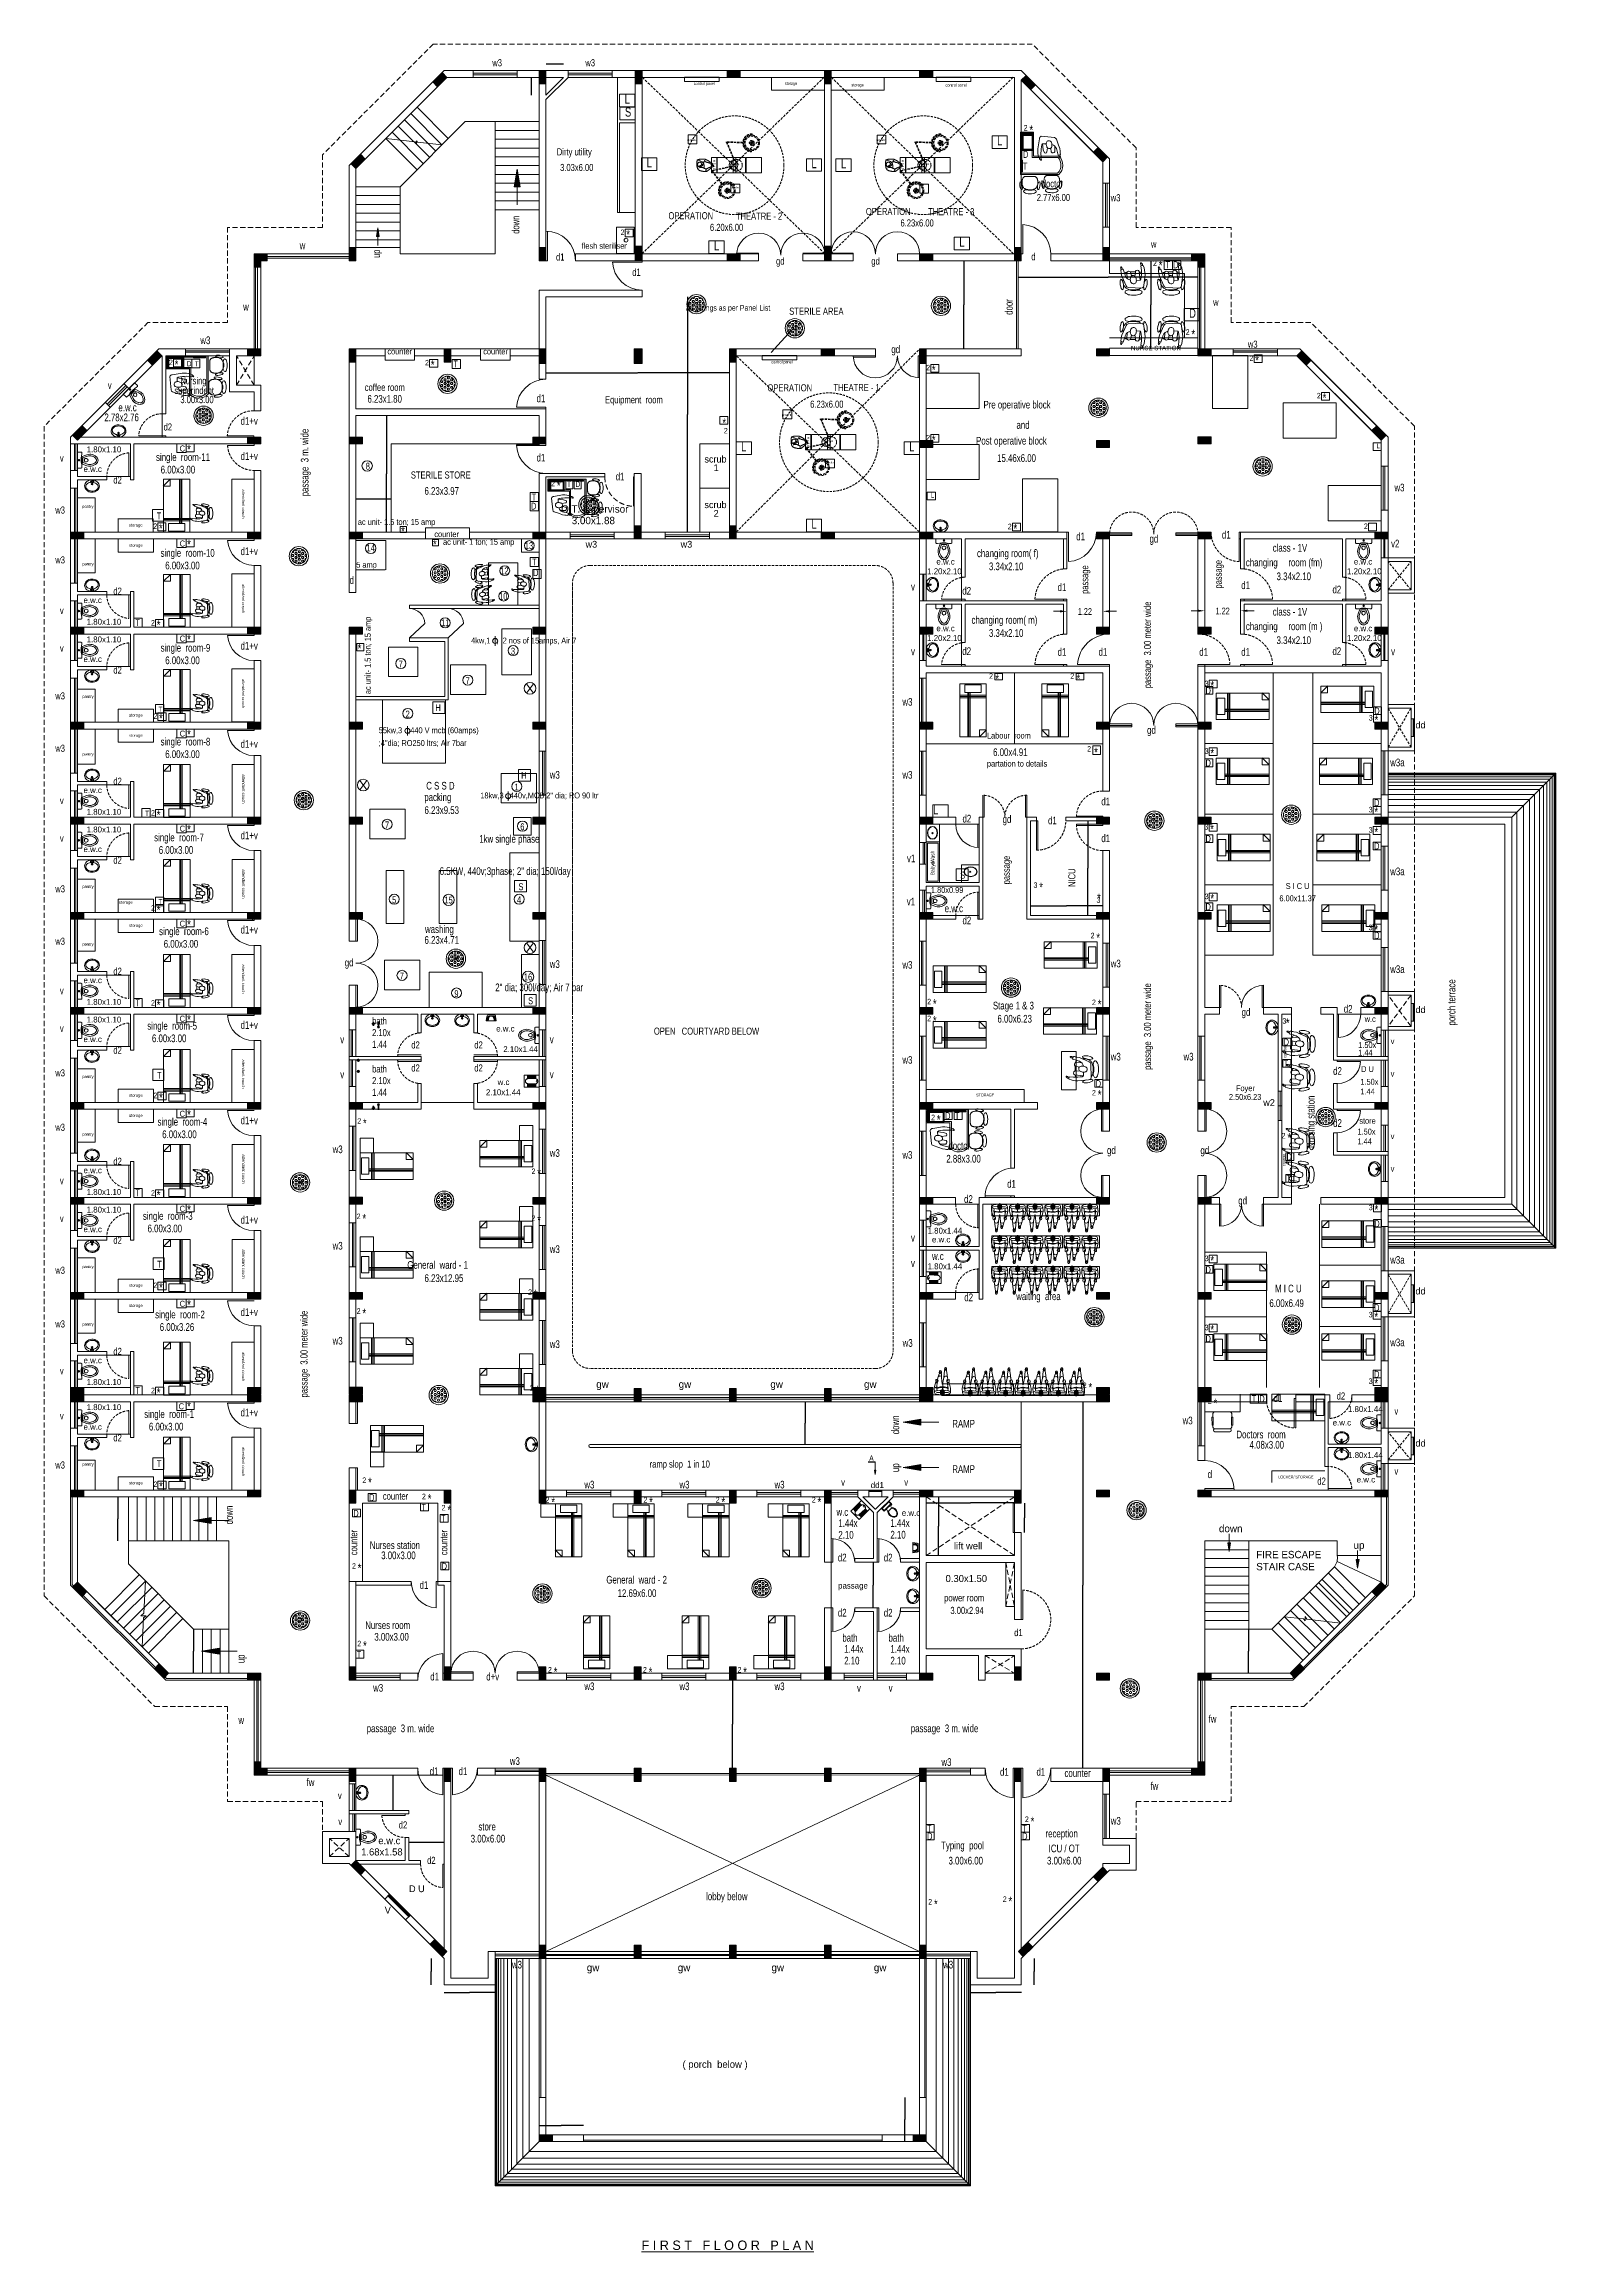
# Model space of a CAD drawing. Header units: metres. Extents: x 191982 to 427160, y -8904 to 80370.
# Drawn here: x 316810 to 368170, y -6639 to 68402 of the extents above; entities that cross this region are included whole.
import ezdxf

# ---------------------------------------------------------------- set-up
doc = ezdxf.new("R2010")
doc.units = ezdxf.units.M
doc.header["$LTSCALE"] = 700
doc.header["$MEASUREMENT"] = 0
doc.header["$PDMODE"] = 32
for name, pattern in [('ACAD_ISO03W100', [30, 12, -18]), ('DASHED2', [0.375, 0.25, -0.125]), ('HIDDEN2', [0.1875, 0.125, -0.0625])]:
    doc.linetypes.add(name, pattern=pattern)
doc.layers.get('0').update_dxf_attribs({"lineweight": 9})
doc.layers.get('Defpoints').update_dxf_attribs({"lineweight": 9})
for name, color, linetype, lineweight in [('COLUMN', 7, 'Continuous', 9), ('elevations', 22, 'Continuous', 9), ('EQUIPMENT', 7, 'Continuous', 9), ('fur1', 7, 'Continuous', 9), ('FURNITURE', 7, 'Continuous', 9), ('human', 8, 'Continuous', 9), ('MAIN GATE', 7, 'Continuous', 9), ('MANPLAN', 7, 'Continuous', 9), ('NEW PLANS', 7, 'Continuous', 9), ('PLAN', 7, 'Continuous', 9), ('TEXT', 7, 'Continuous', 9)]:
    doc.layers.add(name, color=color, linetype=linetype, lineweight=lineweight)
doc.styles.add('NAME', font='arial.ttf', dxfattribs={"height": 8})
doc.styles.add('RVR', font='MOD20.TTF')
doc.styles.get("Standard").update_dxf_attribs({"font": 'swisscl.ttf'})
doc.dimstyles.get("Standard").update_dxf_attribs({"dimtxt": 0.23, "dimasz": 0.23, "dimexe": 0.05, "dimexo": 0.05, "dimgap": 0.06, "dimtad": 0, "dimzin": 0, "dimdsep": 46, "dimtxsty": 'Standard', "dimcen": 0, "dimse1": 1, "dimse2": 1, "dimadec": 0, "dimazin": 0, "dimtfac": 1, "dimtofl": 0, "dimtmove": 2, "dimatfit": 0, "dimfxl": 0.18, "dimtolj": 1, "dimtzin": 0, "dimarcsym": 0})

msp = doc.modelspace()

# ---------------------------------------------------------------- texts
at = {"attachment_point": 1}
for s, insert, char_height, width in [('S', (336542.11, 66252.775), 312.5, 171.65759), ('L', (336533.08, 66688.271), 312.5, 171.65759), ('2', (350091.851, 65653.366), 187.5, 102.99455), ('*', (350285.938, 65642.478), 312.5, 171.65759), ('L', (349186.649, 65272.464), 312.5, 171.65759), ('D', (350065.141, 64771.33), 234.375, 128.74319), ('L', (337281.447, 64527.047), 312.5, 171.65759), ('L', (342877.669, 64498.676), 312.5, 171.65759), ('L', (343880.944, 64494.296), 312.5, 171.65759), ('T', (350062.995, 64371.106), 234.375, 128.74319), ('2', (336393.919, 62099.514), 187.5, 102.99455), ('*', (336588.006, 62088.626), 312.5, 171.65759), ('L', (339566.944, 61702.441), 312.5, 171.65759), ('L', (347900.369, 61832.419), 312.5, 171.65759), ('2', (354484.21, 61051.17), 187.5, 102.99455), ('*', (354678.297, 61040.282), 312.5, 171.65759), ('T', (354908.853, 61018.954), 234.375, 128.74319), ('D', (355168.372, 61017.501), 234.375, 128.74319), ('All wirings as per Panel List', (338609.498, 59531.411), 187.5, 2963.93666), ('D', (355709.697, 59412.477), 312.5, 171.65759), ('2', (355595.585, 58707.656), 187.5, 102.99455), ('*', (355789.672, 58696.768), 312.5, 171.65759), ('2', (357763.875, 57822.804), 187.5, 102.99455), ('*', (357957.962, 57811.916), 312.5, 171.65759), ('2', (321050.251, 57679.386), 187.5, 102.99455), ('*', (321244.338, 57668.497), 312.5, 171.65759), ('D', (321655.252, 57626.39), 175.781, 96.55739), ('T', (321928.228, 57624.432), 175.781, 96.55739), ('2', (329751.694, 57669.289), 187.5, 102.99455), ('*', (329945.781, 57658.401), 312.5, 171.65759), ('T', (330715.66, 57651.771), 234.375, 128.74319), ('2', (346777.159, 57499.036), 187.5, 102.99455), ('*', (346971.246, 57488.148), 312.5, 171.65759), ('2', (360051.336, 56547.729), 187.5, 102.99455), ('*', (360245.423, 56536.841), 312.5, 171.65759), ('*', (339851.959, 55687.159), 312.5, 171.65759), ('*', (321668.248, 54784.472), 312.5, 171.65759), ('2', (339901.99, 55355.661), 187.5, 102.99455), ('L', (340489.219, 54875.844), 312.5, 171.65759), ('L', (346199.697, 54875.844), 312.5, 171.65759), ('2', (346777.159, 55119.222), 187.5, 102.99455), ('*', (346971.246, 55108.334), 312.5, 171.65759), ('L', (362081.963, 54823.469), 160, 171.65759), ('C', (321414.442, 54759.198), 203.161, 111.59736), ('8', (327736.594, 54173.426), 234.375, 128.74319), ('2', (334036.547, 53562.774), 187.5, 102.99455), ('*', (334230.634, 53551.886), 312.5, 171.65759), ('T', (334575.384, 53535.609), 182.413, 100.20024), ('D', (334859.59, 53535.609), 182.413, 100.20024), ('D', (333349.189, 52815.913), 234.375, 128.74319), ('D', (333349.189, 52815.913), 234.375, 128.74319), ('T', (333372.209, 53124.375), 234.375, 128.74319), ('T', (333372.209, 53124.375), 234.375, 128.74319), ('L', (346933.402, 53151.715), 160, 171.65759), ('2', (320516.888, 52110.05), 187.5, 102.99455), ('T', (320633.33, 52485.625), 234.375, 128.74319), ('*', (320710.975, 52099.161), 312.5, 171.65759), ('*', (328935.991, 52000.059), 312.5, 171.65759), ('L', (342877.669, 52242.441), 312.5, 171.65759), ('2', (349550.328, 52102.048), 187.5, 102.99455), ('*', (349744.415, 52091.16), 312.5, 171.65759), ('2', (361650.07, 52107.509), 187.5, 102.99455), ('C', (321414.442, 51529.198), 203.161, 111.59736), ('*', (321668.248, 51554.472), 312.5, 171.65759), ('14', (327763.291, 51393.159), 234.375, 128.74319), ('*', (330020.034, 51556.494), 312.5, 171.65759), ('13', (333142.659, 51471.312), 234.375, 128.74319), ('12', (332306.117, 50616.154), 234.375, 128.74319), ('T', (333389.142, 50916.169), 234.375, 128.74319), ('D', (333421.042, 50556.452, -151.087), 234.375, 128.74319), ('10', (332267.321, 49752.19), 234.375, 128.74319), ('T', (319908.578, 48854.851), 234.375, 128.74319), ('2', (320441.68, 48827.103), 187.5, 102.99455), ('*', (320635.767, 48816.215), 312.5, 171.65759), ('11', (330297.301, 48851.066), 234.375, 128.74319), ('C', (321414.442, 48299.198), 203.161, 111.59736), ('*', (321668.248, 48324.472), 312.5, 171.65759), ('*', (327463.811, 48014.136), 312.5, 171.65759), ('7', (328854.931, 47448.6), 234.375, 128.74319), ('3', (332668.551, 47886.149), 234.375, 128.74319), ('7', (331128.314, 46884.073), 234.375, 128.74319), ('2', (348915.284, 47016.87), 187.5, 102.99455), ('*', (349128.07, 46982.649), 312.5, 171.65759), ('2', (351674.156, 47018.746), 187.5, 102.99455), ('*', (351886.942, 46984.525), 312.5, 171.65759), ('3', (356239.904, 46764.297), 187.5, 102.99455), ('D', (356268.906, 46545.517), 234.375, 128.74319), ('*', (356433.991, 46753.409), 312.5, 171.65759), ('T', (320696.223, 45883.304), 175.781, 96.55739), ('H', (330103.702, 45967.145), 234.375, 128.74319), ('D', (362001.35, 45854.522), 234.375, 128.74319), ('2', (320521.888, 45652.995), 187.5, 102.99455), ('*', (320715.975, 45642.107), 312.5, 171.65759), ('C', (321414.442, 45069.198), 203.161, 111.59736), ('*', (321668.248, 45094.472), 312.5, 171.65759), ('2', (329091.37, 45746.902), 234.375, 128.74319), ('3', (361816.68, 45597.103), 187.5, 102.99455), ('*', (362010.767, 45586.215), 312.5, 171.65759), ('2', (352247.437, 44542.99), 187.5, 102.99455), ('*', (352484.875, 44489.863), 312.5, 171.65759), ('3', (356239.904, 44466.326), 187.5, 102.99455), ('*', (356433.991, 44455.438), 312.5, 171.65759), ('H', (333017.714, 43667.21), 234.375, 128.74319), ('D', (356268.906, 44083.481), 234.375, 128.74319), ('1', (332792.776, 43269.125), 234.375, 128.74319), ('T', (320237.936, 42343.501), 175.781, 96.55739), ('2', (320441.68, 42367.103), 187.5, 102.99455), ('*', (320635.767, 42356.215), 312.5, 171.65759), ('L', (347011.563, 42539.861), 312.5, 171.65759), ('3', (361811.68, 42477.103), 187.5, 102.99455), ('*', (362005.767, 42466.215), 312.5, 171.65759), ('D', (361996.35, 42734.522), 234.375, 128.74319), ('C', (321414.442, 41839.198), 203.161, 111.59736), ('*', (321668.248, 41864.472), 312.5, 171.65759), ('7', (328390.805, 41979.617), 234.375, 128.74319), ('6', (332988.003, 41919.61), 234.375, 128.74319), ('3', (356232.13, 41891.692), 187.5, 102.99455), ('D', (356268.906, 41511.409), 234.375, 128.74319), ('*', (356426.217, 41880.804), 312.5, 171.65759), ('3', (361811.68, 41788.041), 187.5, 102.99455), ('*', (362005.767, 41777.153), 312.5, 171.65759), ('D', (361996.35, 41260.713), 234.375, 128.74319), ('S', (332926.033, 39879.617), 234.375, 128.74319), ('S', (347933.123, 40271.943), 234.375, 128.74319), ('3', (350425.079, 39911.866), 187.5, 102.99455), ('*', (350619.166, 39900.978), 312.5, 171.65759), ('2', (320441.68, 39137.103), 187.5, 102.99455), ('*', (320635.767, 39126.215), 312.5, 171.65759), ('T', (320696.223, 39340.334), 175.781, 96.55739), ('5', (328630.095, 39433.814), 234.375, 128.74319), ('15', (330410.364, 39427.377), 234.375, 128.74319), ('4', (332874.258, 39433.814), 234.375, 128.74319), ('3', (352565.159, 39402.18), 187.5, 102.99455), ('*', (352584.116, 39530.927), 312.5, 171.65759), ('3', (356239.904, 39528.289), 187.5, 102.99455), ('D', (356268.906, 39195.418), 234.375, 128.74319), ('*', (356433.991, 39517.4), 312.5, 171.65759), ('C', (321414.442, 38609.198), 203.161, 111.59736), ('*', (321668.248, 38634.472), 312.5, 171.65759), ('3', (361811.68, 38471.794), 187.5, 102.99455), ('*', (362005.767, 38460.906), 312.5, 171.65759), ('2', (352364.184, 38196.187), 187.5, 102.99455), ('*', (352558.272, 38185.299), 312.5, 171.65759), ('D', (361996.35, 38222.215), 234.375, 128.74319), ('7', (328893.632, 36846.303), 234.375, 128.74319), ('16', (333110.41, 36813.721), 234.375, 128.74319), ('9', (330747.96, 36246.303), 234.375, 128.74319), ('T', (319908.578, 35934.851), 234.375, 128.74319), ('2', (320441.68, 35907.103), 187.5, 102.99455), ('*', (320635.767, 35896.215), 312.5, 171.65759), ('C', (321414.442, 35379.198), 203.161, 111.59736), ('*', (321668.248, 35404.472), 312.5, 171.65759), ('S', (333253.939, 36003.197), 234.375, 128.74319), ('2', (346812.4, 35951.795), 187.5, 102.99455), ('2', (346812.4, 35378.643), 187.5, 102.99455), ('*', (347006.488, 35940.907), 312.5, 171.65759), ('*', (347006.488, 35367.755), 312.5, 171.65759), ('2', (352412.133, 35926.224), 187.5, 102.99455), ('*', (352606.22, 35920.745), 312.5, 171.65759), ('3', (358881.987, 35295.007), 187.5, 102.99455), ('*', (358997.454, 35289.528), 312.5, 171.65759), ('D', (358921.62, 34599.964), 234.375, 128.74319), ('T', (358921.62, 33866.882), 234.375, 128.74319), ('T', (320645.914, 33469.633), 234.375, 128.74319), ('D', (352537.335, 33188.234), 234.375, 128.74319), ('2', (320521.888, 32762.693), 187.5, 102.99455), ('*', (320715.975, 32751.804), 312.5, 171.65759), ('2', (352412.133, 32854.734), 187.5, 102.99455), ('*', (352606.22, 32849.255), 312.5, 171.65759), ('C', (321414.442, 32149.198), 203.161, 111.59736), ('*', (321668.248, 32174.472), 312.5, 171.65759), ('2', (327448.269, 31892.816), 187.5, 102.99455), ('*', (327642.356, 31881.928), 312.5, 171.65759), ('2', (346945.695, 32013.745), 187.5, 102.99455), ('*', (347139.782, 32002.856), 312.5, 171.65759), ('D', (347421.138, 32092.91), 234.375, 128.74319), ('T', (347753.216, 32093.123), 234.375, 128.74319), ('2', (358856.144, 31393.709), 187.5, 102.99455), ('*', (359050.231, 31388.23), 312.5, 171.65759), ('2', (333367.923, 30183.127), 187.5, 102.99455), ('*', (333562.01, 30172.239), 312.5, 171.65759), ('D', (359020.855, 30698.666), 234.375, 128.74319), ('T', (319908.578, 29474.851), 234.375, 128.74319), ('2', (320441.68, 29447.103), 187.5, 102.99455), ('*', (320635.767, 29436.215), 312.5, 171.65759), ('T', (359020.855, 29965.584), 234.375, 128.74319), ('C', (321414.442, 28919.198), 203.161, 111.59736), ('*', (321668.248, 28944.472), 312.5, 171.65759), ('2', (327429.393, 28651.105), 187.5, 102.99455), ('*', (327623.48, 28640.217), 312.5, 171.65759), ('2', (333367.923, 28595.484), 187.5, 102.99455), ('*', (333562.01, 28584.596), 312.5, 171.65759), ('3', (361816.68, 28955.36), 187.5, 102.99455), ('*', (362010.767, 28944.472), 312.5, 171.65759), ('D', (362001.35, 28428.032), 234.375, 128.74319), ('T', (320654.283, 27048.554), 234.375, 128.74319), ('3', (356239.904, 27224.541), 187.5, 102.99455), ('*', (356433.991, 27213.653), 312.5, 171.65759), ('2', (320521.888, 26305.308), 187.5, 102.99455), ('*', (320715.975, 26294.419), 312.5, 171.65759), ('D', (356268.906, 26865.004), 234.375, 128.74319), ('C', (321414.442, 25689.198), 203.161, 111.59736), ('*', (321668.248, 25714.472), 312.5, 171.65759), ('2', (333252.923, 26073.868), 187.5, 102.99455), ('*', (333447.01, 26062.979), 312.5, 171.65759), ('D', (361996.35, 25571.072), 234.375, 128.74319), ('2', (327429.393, 25431.444), 187.5, 102.99455), ('*', (327623.48, 25420.556), 312.5, 171.65759), ('3', (356239.904, 24875.601), 187.5, 102.99455), ('*', (356433.991, 24864.713), 312.5, 171.65759), ('3', (361811.68, 25311.68), 187.5, 102.99455), ('*', (362005.767, 25300.792), 312.5, 171.65759), ('D', (356268.906, 24517.304), 234.375, 128.74319), ('D', (361996.35, 23307.357), 234.375, 128.74319), ('T', (319908.578, 22759.851), 234.375, 128.74319), ('2', (320441.68, 22732.103), 187.5, 102.99455), ('*', (320635.767, 22721.215), 312.5, 171.65759), ('2', (333306.909, 22818.222), 187.5, 102.99455), ('*', (333500.996, 22807.334), 312.5, 171.65759), ('2', (352098.166, 22908.9), 187.5, 102.99455), ('*', (352292.253, 22898.012), 312.5, 171.65759), ('3', (361811.68, 23049.938), 187.5, 102.99455), ('*', (362005.767, 23039.05), 312.5, 171.65759), ('C', (321380.453, 22202.811), 203.161, 111.59736), ('*', (321668.248, 22254.472), 312.5, 171.65759), ('2', (356348.923, 22371.519), 187.5, 102.99455), ('*', (356543.011, 22360.631), 312.5, 171.65759), ('T', (357835.787, 22477.842), 234.375, 128.74319), ('D', (358095.306, 22476.389), 234.375, 128.74319), ('T', (320638.33, 20269.826), 234.375, 128.74319), ('2', (320521.888, 19544.872), 187.5, 102.99455), ('*', (320715.975, 19533.983), 312.5, 171.65759), ('2', (327621.465, 19682.843), 187.5, 102.99455), ('*', (327815.552, 19671.955), 312.5, 171.65759), ('D', (327849.283, 19118.821), 234.375, 128.74319), ('T', (329626.193, 18786.277), 234.375, 128.74319), ('2', (329647.191, 19130.08), 187.5, 102.99455), ('*', (329841.278, 19119.192), 312.5, 171.65759), ('2', (333847.385, 19015.36), 187.5, 102.99455), ('*', (334041.472, 19004.472), 312.5, 171.65759), ('2', (337170.966, 19015.36), 187.5, 102.99455), ('*', (337365.053, 19004.472), 312.5, 171.65759), ('2', (339627.385, 19015.36), 187.5, 102.99455), ('*', (339821.472, 19004.472), 312.5, 171.65759), ('2', (342891.68, 19015.36), 187.5, 102.99455), ('*', (343085.767, 19004.472), 312.5, 171.65759), ('D', (327311.905, 18581.972), 234.375, 128.74319), ('T', (330294.633, 18405.465), 234.375, 128.74319), ('2', (330315.631, 18749.268), 187.5, 102.99455), ('*', (330509.719, 18738.38), 312.5, 171.65759), ('2', (327270.267, 16768.928), 187.5, 102.99455), ('*', (327464.355, 16758.04), 312.5, 171.65759), ('D', (330314.008, 16782.476), 234.375, 128.74319), ('T', (327428.906, 13787.055), 234.375, 128.74319), ('2', (327449.905, 14130.858), 187.5, 102.99455), ('*', (327643.992, 14119.97), 312.5, 171.65759), ('2', (333928.913, 13240.36), 187.5, 102.99455), ('*', (334123, 13229.472), 312.5, 171.65759), ('2', (337155.633, 13240.36), 187.5, 102.99455), ('*', (337349.72, 13229.472), 312.5, 171.65759), ('2', (340367.519, 13240.36), 187.5, 102.99455), ('*', (340561.606, 13229.472), 312.5, 171.65759), ('T', (346808.906, 7868.602), 234.375, 128.74319), ('D', (346808.906, 7607.1), 234.375, 128.74319), ('T', (350038.906, 7868.602), 234.375, 128.74319), ('D', (350038.906, 7607.1), 234.375, 128.74319), ('2', (350132.532, 8159.475), 187.5, 102.99455), ('*', (350326.619, 8148.586), 312.5, 171.65759), ('2', (346848.749, 5352.871), 187.5, 102.99455), ('*', (347042.836, 5341.983), 312.5, 171.65759), ('2', (349379.892, 5442.677), 187.5, 102.99455), ('*', (349573.979, 5431.788), 312.5, 171.65759)]:
    msp.add_mtext(s, dxfattribs=dict(at, insert=insert, char_height=char_height, width=width))
at = {"layer": 'elevations', "style": 'RVR'}
for s, p in [('scrub ', (339242.525, 54181.548)), ('1', (339555.037, 53887.391)), ('scrub ', (339242.525, 52631.55)), ('2', (339555.037, 52337.394)), ('D U', (329207.925, 5588.139)), ('V', (328382.459, 4859.078))]:
    msp.add_text(s, height=230, dxfattribs=at).set_placement(p)
at = {"layer": 'MAIN GATE', "style": 'RVR'}
for s, p in [('O.T. supervisor', (334376.559, 52477.564)), ('3.00x1.88', (334734.443, 52085.198))]:
    msp.add_text(s, height=250, dxfattribs=at).set_placement(p)
at = {"layer": 'NEW PLANS'}
for s, height, p in [('w3', 240, (332035.183, 67648.97)), ('w3', 240, (335196.764, 67648.97)), ('Dirty utility', 240, (334227.819, 64619.724)), ('3.03x6.00', 240, (334339.115, 64090.455)), ('doctor', 240, (350708.036, 63540.021)), ('2.77x6.00', 240, (350534.908, 63070.619)), ('w3', 240, (353046.716, 63060.161)), ('OPERATION', 240, (338021.209, 62450.646)), ('6.20x6.00', 240, (339430.028, 62053.89)), (' THEATRE - 2', 240, (340240.627, 62436.68)), ('OPERATION', 240, (344728.82, 62594.174)), ('6.23x6.00', 240, (345903.428, 62204.24)), (' THEATRE - 3', 240, (346769.689, 62587.03)), ('w', 260, (325491.266, 61426.985)), ('w', 240, (354415.851, 61486.508)), ('d1', 240, (334201.38, 61047.561)), ('d1', 250, (336790.45, 60523.127)), ('gd', 240, (341676.508, 60907.933)), ('gd', 240, (344912.388, 60907.933)), ('d', 250, (350348.95, 61055.863)), ('w', 260, (323569.702, 59345.3)), ('STERILE AREA', 240, (342123.84, 59203.371)), ('w', 240, (356525.614, 59508.96)), ('w3', 260, (322115.476, 58205.956)), ('counter', 200, (328472.322, 57857.364)), ('counter', 200, (331727.483, 57857.364)), ('gd', 260, (345594.121, 57899.688)), ('w3', 240, (357706.256, 58083.287)), ('Nursing ', 240, (321436.747, 56840.44)), ('v', 250, (318973.625, 56682.31)), ('superindent', 240, (321234.585, 56509.635)), ('3.00x3.00', 240, (321436.747, 56199.496)), ('coffee room', 240, (327702.306, 56614.533)), ('6.23x1.80', 260, (327793.819, 56215.145)), ('d1', 260, (333540.007, 56230.892)), ('d1', 260, (333540.007, 56230.892)), ('Equipment  room', 240, (335866.509, 56194.341)), ('OPERATION', 240, (341385.023, 56600.199)), ('6.23x6.00', 240, (342834.763, 56043.546)), (' THEATRE - 1', 240, (343554.144, 56612.698)), ('Pre operative block', 260, (348724.227, 56018.003)), ('2.78x2.76', 260, (318855.272, 55586.221)), ('e.w.c', 260, (319332.677, 55923.536)), ('d1+v', 260, (323484.593, 55464.463)), ('and ', 260, (349844.556, 55327.434)), ('d2', 240, (320867.66, 55269.695)), ('Post operative block', 260, (348473.548, 54791.741)), ('v', 240, (317344.406, 54208.866)), ('single  room-11', 260, (320610.757, 54235.99)), ('6.00x3.00', 260, (320768.733, 53810.489)), ('d1+v', 260, (323484.593, 54267.841)), ('d1', 260, (333540.007, 54216.039)), ('d1', 260, (333540.007, 54216.039)), ('15.46x6.00', 260, (349187.494, 54202.061)), ('d2', 240, (319161.545, 53466.716)), ('STERILE STORE ', 240, (329268.475, 53637.486)), ('6.23x3.97', 260, (329732.072, 53085.328)), ('d1', 260, (336228.581, 53575.028)), ('w3', 260, (362686.75, 53199.76)), ('w3', 240, (317187.056, 52446.507)), ('ac unit- 1.5 ton; 15 amp', 200, (327469.46, 52060.847)), ('counter', 200, (330067.669, 51646.6)), ('d1', 260, (351875.597, 51537.8)), ('d1', 260, (356824.796, 51596.756)), ('single  room-10', 260, (320765.712, 50977.689)), ('d1+v', 260, (323484.593, 51034.418)), ('ac unit- 1 ton; 15 amp', 200, (330362.503, 51383.985)), ('changing room( f)', 260, (348503.801, 50966.164)), ('gd', 260, (354365.842, 51459.448)), ('class - 1V', 260, (358551.875, 51150.022)), ('v2', 260, (362573.543, 51295.633)), ('w3', 240, (317187.056, 50752.476)), ('6.00x3.00', 260, (320923.687, 50552.188)), ('d', 260, (327187.225, 50055.481)), ('5 amp', 200, (327414.533, 50605.499)), ('3.34x2.10', 260, (348909.023, 50521.711)), ('changing', 260, (357638.721, 50653.972)), ('3.34x2.10', 260, (358681.514, 50183.031)), ('room (fm)', 260, (359082.996, 50653.972)), ('d2', 240, (319161.545, 49688.443)), ('v', 260, (346261.649, 49828.717)), ('d2', 260, (348005.773, 49691.835)), ('d1', 260, (351243.038, 49814.025)), ('d1', 260, (357481.445, 49878.855)), ('d2', 260, (360580.264, 49733.471)), ('v', 240, (317344.406, 49029.37)), ('v', 240, (317344.406, 49029.37)), ('changing room( m)', 260, (348316.597, 48700.405)), ('class - 1V', 260, (358551.875, 48979.818)), ('single  room-9', 260, (320765.712, 47753.703)), ('d1+v', 260, (323484.593, 47821.455)), ('4kw,1   ,  2 nos of 15amps, Air 7', 200, (331316.521, 48030.587)), ('3.34x2.10', 260, (348909.023, 48255.952)), ('changing', 260, (357638.721, 48483.768)), ('3.34x2.10', 260, (358681.514, 48012.827)), ('room (m )', 260, (359082.996, 48483.768)), ('v', 240, (317344.406, 47748.866)), ('v', 240, (317344.406, 47748.866)), ('6.00x3.00', 260, (320923.687, 47328.202)), ('v', 260, (346261.649, 47630.7)), ('d2', 260, (348005.773, 47638.083)), ('d1', 260, (351243.038, 47612.429)), ('d1', 260, (352632.498, 47612.429)), ('d1', 260, (356056.283, 47612.429)), ('d1', 260, (357481.445, 47612.429)), ('d2', 260, (360580.264, 47638.083)), ('v', 260, (362573.543, 47630.7)), ('d2', 240, (319161.545, 47006.716)), ('w3', 240, (317187.056, 46130.537)), ('w3', 260, (345969.087, 45916.818)), ('55kw,3   ,440 V mcb (60amps)', 200, (328178.352, 44980.577)), ('gd', 260, (354282.267, 44959.66)), ('w3', 240, (317187.056, 44349.997)), ('single  room-8', 260, (320765.712, 44563.519)), ('6.00x3.00', 260, (320923.687, 44138.018)), ('d1+v', 260, (323484.593, 44485.557)), (';4"dia; RO250 ltrs; Air 7bar', 200, (328178.352, 44545.83)), ('6.00x4.91', 260, (349051.134, 44205.19)), ('w3', 260, (333988.413, 43436.818)), ('w3', 260, (333988.413, 43436.818)), ('w3', 260, (345969.087, 43436.818)), ('w3a', 260, (362542.763, 43856.149)), ('d2', 240, (319161.545, 43228.443)), ('packing', 260, (329725.323, 42675.877)), ('C S S D', 260, (329791.04, 43065.509)), ('18kw,3  ,440v,MCB;2" dia; RO 90 ltr', 200, (331628.652, 42764.305)), ('d1', 260, (352728.664, 42531.252)), ('v', 240, (317344.406, 42569.37)), ('v', 240, (317344.406, 42569.37)), ('6.23x9.53', 260, (329732.072, 42235.861)), ('d2', 260, (348010.258, 41945.561)), ('gd', 260, (349375.081, 41928.207)), ('d1', 260, (350918.595, 41883.569)), ('v', 240, (317344.406, 41288.866)), ('single  room-7', 260, (320546.193, 41307.221)), ('d1+v', 260, (323484.593, 41376.082)), ('1kw single phase', 260, (331591.718, 41257.988)), ('d1', 260, (352728.664, 41277.335)), ('d2', 240, (319161.545, 40546.716)), ('6.00x3.00', 260, (320704.168, 40881.72)), ('v1', 260, (346125.272, 40595.876)), ('w3', 240, (317187.056, 39571.697)), ('6.5KW, 440v;3phase; 2" dia; 150l/day', 260, (330247.376, 40162.849)), ('S I C U', 200, (358992.458, 39684.084)), ('w3a', 260, (362542.763, 40152.951)), ('v1', 260, (346118.519, 39129.204)), ('1.80x0.99', 200, (346939.527, 39552.191)), ('e.w.c', 260, (347405.85, 38896.606)), ('6.00x11.37', 200, (358778.47, 39268.138)), ('single  room-6', 260, (320714.06, 38117.471)), ('d1+v', 260, (323484.593, 38171.552)), ('washing', 260, (329749.797, 38189.39)), ('d2', 260, (348010.258, 38484.782)), ('w3', 240, (317187.056, 37791.158)), ('6.00x3.00', 260, (320872.036, 37691.97)), ('6.23x4.71', 260, (329732.072, 37822.195)), ('d2', 240, (319161.545, 36768.443)), ('gd', 260, (327021.98, 37054.437)), ('w3', 260, (333988.413, 37003.682)), ('w3', 260, (333988.413, 37003.682)), ('w3', 260, (345969.087, 36976.818)), ('w3', 260, (353047.433, 37021.006)), ('w3a', 260, (362542.763, 36830.191)), ('v', 240, (317344.406, 36109.37)), ('v', 240, (317344.406, 36109.37)), ('2" dia; 300l/day; Air 7 bar', 260, (332137.313, 36212.011)), ('bath', 240, (327951.6, 35080.349)), ('Stage 1 & 3', 260, (349044.356, 35592.119)), ('6.00x6.23', 260, (349198.759, 35144.695)), ('gd', 260, (357495.651, 35370.351)), ('d2', 260, (360965.996, 35481.452)), ('w.c', 200, (361676.752, 35167.044)), ('v', 240, (317344.406, 34828.866)), ('single  room-5', 260, (320313.761, 34904.701)), ('6.00x3.00', 260, (320471.737, 34479.2)), ('d1+v', 260, (323484.593, 34930.606)), ('v', 260, (326869.913, 34438.32)), ('2.10x', 240, (327951.6, 34683.071)), ('1.44', 240, (327951.6, 34285.792)), ('v', 260, (333988.413, 34438.32)), ('OPEN   COURTYARD BELOW', 240, (337526.488, 34733.987)), ('v', 200, (362559.61, 34411.947)), ('d2', 240, (319161.545, 34086.716)), ('d2', 240, (329284.071, 34264.764)), ('d2', 240, (331424.353, 34264.764)), ('w3', 260, (345969.087, 33746.818)), ('w3', 260, (353047.433, 33856.02)), ('w3', 260, (355520.066, 33856.02)), ('1.50x', 200, (361456.516, 34282.215)), ('1.44', 200, (361456.516, 34023.164)), ('w3', 240, (317187.056, 33316.382)), ('v', 260, (326869.913, 33250.81)), ('2.10x', 240, (327951.6, 33051.901)), ('bath', 240, (327951.6, 33449.179)), ('d2', 240, (329284.071, 33482.468)), ('d2', 240, (331424.353, 33482.468)), ('v', 260, (333988.413, 33250.81)), ('d2', 260, (360602.765, 33370.335)), ('1.50x', 200, (361530.016, 33032.113)), ('D U', 200, (361554.432, 33462.993)), ('v', 200, (362559.61, 33309.573)), ('1.44', 240, (327951.6, 32654.623)), ('2.50x6.23', 200, (357063.408, 32517.15)), ('Foyer', 200, (357302.272, 32814.053)), ('1.44', 200, (361530.016, 32701.048)), ('w3', 240, (317187.056, 31465.558)), ('single  room-4', 260, (320662.408, 31643.208)), ('d1+v', 260, (323484.593, 31689.661)), ('d2', 260, (360602.765, 31600.543)), ('1.50x', 200, (361430.803, 31339.075)), ('store', 200, (361493.012, 31707.387)), ('6.00x3.00', 260, (320820.384, 31217.707)), ('w3', 260, (326611.127, 30707.121)), ('w3', 260, (333988.413, 30582.969)), ('w3', 260, (345969.087, 30516.818)), ('doctor', 260, (347531.214, 30827.869)), ('gd', 260, (352922.023, 30675.481)), ('gd', 260, (356095.384, 30675.481)), ('1.44', 200, (361430.803, 31008.01)), ('v', 200, (362559.61, 31181.947)), ('d2', 240, (319161.545, 30308.443)), ('2.88x3.00', 260, (347461.307, 30386.511)), ('v', 200, (362559.61, 30079.573)), ('v', 240, (317344.406, 29649.37)), ('v', 240, (317344.406, 29649.37)), ('d2', 260, (348064.11, 29017.304)), ('d1', 260, (349528.3, 29532.141)), ('v', 240, (317344.406, 28368.866)), ('single  room-3', 260, (320165.346, 28442.079)), ('d1+v', 260, (323484.593, 28310.208)), ('gd', 260, (357382.289, 28964.51)), ('d2', 240, (319161.545, 27626.716)), ('6.00x3.00', 260, (320323.322, 28016.578)), ('v', 260, (346260.883, 27698.479)), ('w3', 260, (326611.127, 27428.742)), ('General  ward - 1', 260, (329147.79, 26776.396)), ('w3', 260, (333988.413, 27313.682)), ('v', 260, (346260.883, 26837.146)), ('w.c', 260, (346974.229, 27075.268)), ('w3a', 260, (362542.763, 26949.763)), ('w3', 240, (317187.056, 26607.218)), ('6.23x12.95', 260, (329732.072, 26326.755)), ('d2', 260, (348073.183, 25674.797)), ('waiting  area', 260, (349836.11, 25711.604)), ('6.00x6.49', 260, (358438.272, 25476.958)), ('M I C U', 260, (358629.452, 25974.292)), ('w3', 240, (317187.056, 24781.417)), ('single  room-2', 260, (320579.324, 25091.993)), ('6.00x3.26', 260, (320737.3, 24666.492)), ('d1+v', 260, (323484.593, 25171.366)), ('d2', 240, (319161.545, 23848.443)), ('w3', 260, (326611.127, 24199.414)), ('w3', 260, (333988.413, 24083.682)), ('w3', 260, (345977.517, 24124.589)), ('w3a', 260, (362542.763, 24143.289)), ('v', 240, (317344.406, 23189.37)), ('v', 240, (317344.406, 23189.37)), ('d1', 260, (358581.298, 22248.569)), ('d2', 240, (360725.59, 22331.618)), ('v', 240, (317344.406, 21653.866)), ('single  room-1', 260, (320210.973, 21706.326)), ('d1+v', 260, (323484.593, 21759.191)), ('v', 240, (362686.75, 21817.226)), ('d2', 240, (319161.545, 20911.716)), ('6.00x3.00', 260, (320368.949, 21280.825)), ('RAMP', 260, (347663.508, 21380.65)), ('w3', 260, (355490.577, 21490.94)), ('Doctors  room', 260, (357318.111, 21013.26)), ('ramp slop  1 in 10', 240, (337381.107, 20018.254)), ('4.08x3.00', 260, (357764.501, 20664.931)), ('w3', 240, (317187.056, 19986.504)), ('w3', 260, (335163.98, 19310.292)), ('w3', 260, (338393.98, 19310.292)), ('w3', 260, (341623.98, 19310.292)), ('v', 240, (343888.641, 19401.011)), ('v', 240, (346033.516, 19401.011)), ('RAMP', 260, (347663.508, 19837.577)), ('d', 260, (356342.213, 19661.486)), ('d2', 240, (360067.672, 19439.621)), ('v', 240, (362686.75, 19773.449)), ('counter', 240, (328318.045, 18928.998)), ('w.c', 260, (343729.151, 18378.832)), ('1.44x', 260, (343793.332, 17999.228)), ('1.44x', 260, (345561.875, 18004.327)), ('Nurses station', 260, (327874.166, 17250.233)), ('2.10', 260, (343793.332, 17601.95)), ('2.10', 260, (345561.875, 17607.049)), ('3.00x3.00', 260, (328260.646, 16905.886)), ('d2', 260, (343775.997, 16829.159)), ('d2', 260, (345335.997, 16829.159)), ('d1', 260, (329565.781, 15895.242)), ('General  ward - 2', 260, (335910.177, 16076.481)), ('12.69x6.00', 260, (336292.441, 15620.1)), ('d2', 260, (343775.997, 14956.096)), ('d2', 260, (345335.997, 14956.096)), ('power room', 240, (347388.584, 15470.588)), ('3.00x2.94', 240, (347600.693, 15044.299)), ('Nurses room', 260, (327717.972, 14531.576)), ('3.00x3.00', 260, (328028.559, 14136.309)), ('bath', 260, (343928.241, 14103.206)), ('bath', 260, (345497.694, 14103.206)), ('d1', 240, (349766.063, 14289.88)), ('2.10', 260, (343992.422, 13326.325)), ('1.44x', 260, (343992.422, 13723.603)), ('2.10', 260, (345561.875, 13326.325)), ('1.44x', 260, (345561.875, 13723.603)), ('d1', 260, (329926.511, 12783.54)), ('d+v', 260, (331831.651, 12783)), ('w3', 260, (327987.343, 12404.163)), ('w3', 260, (335163.98, 12454.32)), ('w3', 260, (338393.98, 12454.32)), ('w3', 260, (341623.98, 12454.32)), ('v', 260, (344427.412, 12399.699)), ('v', 260, (345503.209, 12399.699)), ('w', 260, (323408.425, 11305.39)), ('passage  3 m. wide', 260, (327768.701, 11025.149)), ('passage  3 m. wide', 260, (346253.631, 11025.149)), ('fw', 260, (356373.364, 11344.877)), ('d1', 260, (329909.534, 9565.749)), ('d1', 260, (330890.325, 9565.749)), ('w3', 260, (332631.775, 9914.071)), ('w3', 260, (347295.487, 9878.869)), ('d1', 260, (349285.891, 9545.242)), ('d1', 260, (350524.067, 9545.242)), ('fw', 260, (325726.199, 9192.451)), ('counter', 260, (351476.067, 9503.248)), ('fw', 260, (354397.914, 9065.112)), ('v', 240, (326789.826, 8750.568)), ('v', 240, (326804.406, 7864.98)), ('d2', 240, (328858.361, 7751.665)), ('3.00x6.00', 260, (331301.48, 7275.358)), ('  store', 260, (331415.74, 7685.454)), ('reception', 260, (350831.674, 7449.5)), ('w3', 260, (353048.967, 7881.033)), ('d2', 240, (329821.545, 6548.712)), ('Typing  pool', 260, (347285.344, 7044.874)), ('3.00x6.00', 260, (347536.417, 6528.299)), ('3.00x6.00', 260, (350882.715, 6528.299)), ('ICU / OT', 260, (350939.92, 6943.746)), ('lobby below', 260, (339300.143, 5314.62)), ('w3', 260, (332701.349, 2994.32)), ('w3', 260, (347351.349, 2994.32))]:
    msp.add_text(s, height=height, dxfattribs=at).set_placement(p)
for s, height, p in [('down', 250, (332955.865, 61956.437)), ('up', 240, (328215.757, 61133.764)), ('door', 260, (349713.592, 59200.17)), ('passage  3 m. wide', 260, (325790.417, 53032.023)), ('passage', 240, (352284.275, 49713.152)), ('passage', 240, (356821.094, 49894.829)), ('passage  3.00 meter wide', 240, (354415.117, 46505.899)), ('ac unit- 1.5 ton; 15 amp', 200, (327903.791, 46310.679)), ('Baby Wash', 130, (347059.587, 40154.477)), ('passage', 240, (349618.929, 39842.954)), ('NICU', 240, (351846.444, 39753.449)), ('passage  3.00 meter wide', 240, (354415.117, 33533.132)), ('porch terrace', 260, (364758.156, 35045.411)), ('Nursing station', 260, (359974.151, 30883.226)), ('passage  3.00 meter wide', 240, (325757.218, 22402.203)), ('down', 260, (345858.673, 21152.35)), ('up', 260, (345858.673, 19866.356)), ('down', 260, (323219.463, 18088.133)), ('counter', 240, (327446.553, 17042.674)), ('counter', 240, (330508.396, 17042.674)), ('up', 260, (323619.758, 13368.71))]:
    msp.add_text(s, height=height, rotation=90, dxfattribs=at).set_placement(p)
at = {"layer": 'NEW PLANS', "style": 'RVR'}
for s, height, p in [('1.80x1.10', 200, (318253.816, 54527.658)), ('e.w.c', 200, (318146.241, 53860.545)), ('w3', 230, (335204.796, 51288.117)), ('w3', 230, (338434.796, 51288.117)), ('1.20x2.10', 200, (346810.154, 50385.425)), ('e.w.c', 200, (347124.386, 50713.144)), ('1.20x2.10', 200, (361076.116, 50385.425)), ('e.w.c', 200, (361308.897, 50713.144)), ('e.w.c', 200, (318146.241, 49404.815)), ('1.80x1.10', 200, (318253.816, 48668.483)), ('1.80x1.10', 200, (318253.816, 48067.658)), ('1.20x2.10', 200, (346810.154, 48117.32)), ('e.w.c', 200, (347124.386, 48445.038)), ('1.20x2.10', 200, (361076.116, 48117.32)), ('e.w.c', 200, (361308.897, 48445.038)), ('e.w.c', 200, (318146.241, 47400.545)), ('dd', 230, (363403.335, 45144.061)), ('e.w.c', 200, (318146.241, 42944.815)), ('1.80x1.10', 200, (318253.816, 42208.483)), ('1.80x1.10', 200, (318253.816, 41607.658)), ('e.w.c', 200, (318146.241, 40940.545)), ('e.w.c', 200, (318146.241, 36484.815)), ('1.80x1.10', 200, (318253.816, 35748.483)), ('1.80x1.10', 200, (318253.816, 35147.658)), ('dd', 230, (363403.335, 35468.757)), ('e.w.c', 200, (318146.241, 34480.545)), ('e.w.c', 200, (332168.024, 34839.808)), ('2.10x1.44', 200, (332408.657, 34141.784)), ('w.c', 200, (332216.525, 33021.815)), ('2.10x1.44', 200, (331819.797, 32675.668)), ('w2', 230, (358230.384, 32311.864)), ('e.w.c', 200, (318146.241, 30024.815)), ('1.80x1.10', 200, (318253.816, 29288.483)), ('1.80x1.10', 200, (318253.816, 28687.658)), ('e.w.c', 200, (318146.241, 28020.545)), ('1.80x1.44', 200, (346824.884, 27970.223)), ('e.w.c', 200, (346974.013, 27671.166)), ('1.80x1.44', 200, (346824.884, 26759.601)), ('dd', 230, (363403.335, 25903.453)), ('e.w.c', 200, (318146.241, 23564.815)), ('1.80x1.10', 200, (318253.816, 22828.483)), ('gw', 250, (335566.464, 22729.304)), ('gw', 250, (338367.712, 22729.304)), ('gw', 250, (341482.701, 22729.304)), ('gw', 250, (344664.92, 22729.304)), ('1.80x1.10', 200, (318253.816, 21972.658)), ('1.80x1.44', 200, (361107.81, 21906.932)), ('e.w.c', 200, (318146.241, 21305.545)), ('e.w.c', 200, (360588.727, 21449.265)), ('1.80x1.44', 200, (361112.81, 20346.932)), ('dd', 230, (363403.335, 20733.757)), ('dd1', 200, (344893.76, 19324.322)), ('e.w.c', 200, (361404.621, 19512.086)), ('e.w.c', 200, (345949.24, 18377.628)), ('down', 250, (356724.228, 17822.83)), ('up', 250, (361296.632, 17255.605)), ('STAIR CASE', 250, (357991.255, 16528.039)), ('FIRE ESCAPE', 250, (357991.255, 16937.687)), ('passage', 200, (343784.441, 15905.973)), ('%%UF I R S T   F L O O R   P L A N', 320, (337107.904, -6574.604))]:
    msp.add_text(s, height=height, dxfattribs=at).set_placement(p)
at = {"layer": 'NEW PLANS'}
for s, insert, char_height, attachment_point in [('\\A1;1.22', (352169.451, 49116.791), 230, 5), ('\\A1;1.22', (356850.356, 49135.227), 230, 5), ('A', (344992.414, 20431.479), 180, 3)]:
    msp.add_mtext(s, dxfattribs=dict(at, insert=insert, char_height=char_height, attachment_point=attachment_point))
at = {"layer": 'PLAN', "style": 'RVR'}
for s, height, p in [('lift well', 240, (347718.865, 17237.48)), ('0.30x1.50', 240, (347435.561, 16127.965)), ('1.68x1.58', 240, (327578.934, 6834.477)), ('e.w.c', 240, (328163.027, 7218.415)), ('gw', 250, (335246.328, 2901.382)), ('gw', 250, (338336.767, 2901.382)), ('gw', 250, (341520.378, 2901.382)), ('gw', 250, (344999.068, 2901.382)), (' ( porch  below )', 240, (338409.866, -383.984))]:
    msp.add_text(s, height=height, dxfattribs=at).set_placement(p)
at = {"layer": 'TEXT'}
for s, height, p in [('control panel', 100, (338880.535, 67010.194)), ('storage', 100, (341974.235, 67016.846)), ('storage', 100, (344237.569, 66968.245)), ('control panel', 100, (347433.815, 66959.122)), ('pendant', 70, (338653.97, 65114.227)), ('pendant', 70, (345074.24, 65108.617)), ('OT  Light', 70, (340083.846, 64298.037)), ('OT  Light', 70, (346497.698, 64298.037)), ('pendant', 70, (340146.705, 63497.064)), ('flesh steriliser', 200, (335073.414, 61447.685)), ('control panel', 100, (341517.145, 57550.194)), ('pendant', 70, (341873.244, 55766.049)), ('OT  Light', 70, (343235.81, 54882.655)), ('pendant', 70, (343365.98, 54148.887)), ('Labour  room', 200, (348843.032, 44799.885)), ('partation to details', 200, (348843.032, 43846.329)), ('STORAGE', 100, (348476.146, 32632.228)), ('LOCKER/ STORAGE', 100, (358737.695, 19648.352))]:
    msp.add_text(s, height=height, dxfattribs=at).set_placement(p)
for p in [(359014.805, 33945.287), (358976.64, 30266.468)]:
    msp.add_text('counter', height=100, rotation=90, dxfattribs=at).set_placement(p)
at = {"layer": 'TEXT', "insert": (354583.768, 58147.069), "char_height": 150, "width": 2917.46724, "attachment_point": 2, "style": 'NAME'}
msp.add_mtext('NURSE STATION', dxfattribs=at)
at = {"layer": 'TEXT', "char_height": 100, "width": 2917.46724}
for s, insert, attachment_point in [('{\\fArial|b0|i0|c0|p34;pantry}', (318292.9, 52739.229), 2), ('{\\fArial|b0|i0|c0|p34;storage}', (319919.428, 52105.409), 2), ('{\\fArial|b0|i0|c0|p34;storage}', (319924.428, 51287.975), 8), ('{\\fArial|b0|i0|c0|p34;pantry}', (318297.9, 50654.156), 8), ('{\\fArial|b0|i0|c0|p34;pantry}', (318297.9, 46279.229), 2), ('{\\fArial|b0|i0|c0|p34;storage}', (319924.428, 45645.409), 2), ('{\\fArial|b0|i0|c0|p34;pantry}', (318297.9, 44194.156), 8), ('{\\fArial|b0|i0|c0|p34;storage}', (319924.428, 44827.975), 8), ('{\\fArial|b0|i0|c0|p34;pantry}', (318297.9, 39819.229), 2), ('{\\fArial|b0|i0|c0|p34;storage}', (319580.624, 39286.975), 2), ('{\\fArial|b0|i0|c0|p34;storage}', (319924.428, 38367.975), 8), ('{\\fArial|b0|i0|c0|p34;pantry}', (318297.9, 37734.156), 8), ('{\\fArial|b0|i0|c0|p34;pantry}', (318297.9, 33359.229), 2), ('{\\fArial|b0|i0|c0|p34;storage}', (319924.428, 32725.409), 2), ('{\\fArial|b0|i0|c0|p34;storage}', (319924.428, 31907.975), 8), ('{\\fArial|b0|i0|c0|p34;pantry}', (318297.9, 31274.156), 8), ('{\\fArial|b0|i0|c0|p34;pantry}', (318297.9, 26899.229), 2), ('{\\fArial|b0|i0|c0|p34;storage}', (319924.428, 26265.409), 2), ('{\\fArial|b0|i0|c0|p34;storage}', (319924.428, 25447.975), 8), ('{\\fArial|b0|i0|c0|p34;pantry}', (318297.9, 24814.156), 8), ('{\\fArial|b0|i0|c0|p34;pantry}', (318297.9, 20184.229), 2), ('{\\fArial|b0|i0|c0|p34;storage}', (319924.428, 19550.409), 2)]:
    msp.add_mtext(s, dxfattribs=dict(at, insert=insert, attachment_point=attachment_point))
at = {"layer": 'TEXT', "char_height": 100, "width": 2917.46724, "attachment_point": 2, "rotation": 270}
for insert in [(323627.298, 52774.769), (323626.972, 49557.304), (323626.972, 46327.304), (323632.298, 43085.412), (323632.298, 39855.412), (323627.298, 36625.412), (323627.298, 33395.412), (323632.298, 30165.412), (323632.298, 26935.412), (323627.298, 23450.412), (323627.298, 20220.412)]:
    msp.add_mtext('{\\fArial|b0|i0|c0|p34;attendant couch}', dxfattribs=dict(at, insert=insert))

# ---------------------------------------------------------------- blocks, each defined once
blk = doc.blocks.new('ARR')
at = {"layer": 'PLAN'}
blk.add_hatch(color=256, dxfattribs=at).paths.add_polyline_path([(0, 0), (-0.6, 0.1), (-0.6, -0.1)])
blk.add_line((-0.6, 0), (-1.212, 0))
blk.add_lwpolyline([(0, 0), (-0.6, 0.1), (-0.6, -0.1), (0, 0)])
blk = doc.blocks.new('*D52')
at = {"layer": 'Defpoints', "color": 0, "transparency": 16777216}
for p in [(341948, 22257), (342665, 22257), (341948, 20807)]:
    blk.add_point(p, dxfattribs=at)
at = {"layer": 'NEW PLANS', "color": 0, "lineweight": -2, "transparency": 16777216}
for p, q in [((342665, 22256), (342665, 21532)), ((342665, 20807), (342665, 21531))]:
    blk.add_line(p, q, dxfattribs=at)
at = {"layer": 'NEW PLANS', "color": 0, "transparency": 16777216}
for points in [[(342665, 22256), (342665, 22256), (342665, 22257)], [(342665, 20807), (342665, 20807), (342665, 20807)]]:
    blk.add_solid(points, dxfattribs=at)
at = {"layer": 'NEW PLANS', "color": 0, "transparency": 16777216, "insert": (342665, 21532), "char_height": 0.23, "attachment_point": 5, "rotation": 90}
blk.add_mtext('\\A1;1.50', dxfattribs=at)
blk = doc.blocks.new('BASIN')
at = {"layer": 'PLAN'}
for p, q in [((-0.066, 0.016), (-0.128, 0.012)), ((-0.073, 0.04), (-0.062, 0.056)), ((-0.063, 0.027), (-0.072, 0.033)), ((-0.016, 0.031), (-0.055, 0.058)), ((-0.01, -0.019), (-0.01, 0.019)), ((-0.066, -0.016), (-0.128, -0.012)), ((-0.073, -0.04), (-0.062, -0.056)), ((-0.063, -0.027), (-0.072, -0.033)), ((-0.016, -0.031), (-0.055, -0.058))]:
    blk.add_line(p, q, dxfattribs=at)
blk.add_lwpolyline([(-0.21, -0.25, 0.114941), (-0.132, -0.232, 0.103853), (-0.062, -0.177, 0.091249), (-0.016, -0.098, 0.083978), (0, 0, 0.083978), (-0.016, 0.098, 0.091249), (-0.062, 0.177, 0.103853), (-0.132, 0.232, 0.114941), (-0.21, 0.25, 0.114941), (-0.289, 0.232, 0.103853), (-0.359, 0.177, 0.091249), (-0.404, 0.098, 0.083978), (-0.42, 0, 0.083978), (-0.404, -0.098, 0.091249), (-0.359, -0.177, 0.103853), (-0.289, -0.232, 0.114941)], format="xyb", close=True, dxfattribs=at)
for points in [[(-0.082, 0.015, 0.058321), (-0.094, 0.085, 0.08231), (-0.126, 0.152, 0.106842), (-0.177, 0.199, 0.134388), (-0.232, 0.214, 0.134388), (-0.286, 0.199, 0.106842), (-0.338, 0.152, 0.08231), (-0.37, 0.085, 0.070665), (-0.382, 0)], [(-0.382, 0, 0.070665), (-0.37, -0.085, 0.08231), (-0.338, -0.152, 0.106842), (-0.286, -0.199, 0.134388), (-0.232, -0.214, 0.134388), (-0.177, -0.199, 0.106842), (-0.126, -0.152, 0.08231), (-0.094, -0.085, 0.058296), (-0.082, -0.015)]]:
    blk.add_lwpolyline(points, format="xyb", dxfattribs=at)
for radius in [0.00569, 0.00369]:
    blk.add_circle((-0.035, 0), radius, dxfattribs=at)
for centre, radius, start, end in [((-0.142, 0), 0.0257, 30.89641, 331.20825), ((-0.142, 0), 0.0188, 42.66127, 320.64746), ((-0.128, 0), 0.0123, 89.75733, 270.24267), ((-0.069, 0.037), 0.005, 145.96273, 235.96273), ((-0.066, 0.022), 0.0059, 268.92232, 55.39757), ((-0.058, 0.053), 0.005, 55.96273, 145.96273), ((-0.025, 0.02), 0.0144, 358.39997, 54.51472), ((-0.069, -0.037), 0.005, 123.91807, 214.03727), ((-0.066, -0.022), 0.0059, 304.60243, 91.07768), ((-0.058, -0.053), 0.005, 214.03727, 304.00089), ((-0.025, -0.02), 0.0144, 305.48528, 1.60003)]:
    blk.add_arc(centre, radius, start, end, dxfattribs=at)
blk = doc.blocks.new('*D53')
at = {"layer": 'Defpoints', "color": 0, "transparency": 16777216}
for p in [(336975, 12797), (340198, 12797), (336975, 9797)]:
    blk.add_point(p, dxfattribs=at)
at = {"layer": 'NEW PLANS', "color": 0, "lineweight": -2, "transparency": 16777216}
for p, q in [((340198, 12796), (340198, 11297)), ((340198, 9797), (340198, 11296))]:
    blk.add_line(p, q, dxfattribs=at)
at = {"layer": 'NEW PLANS', "color": 0, "transparency": 16777216}
for points in [[(340198, 12796), (340198, 12796), (340198, 12797)], [(340198, 9797), (340198, 9797), (340198, 9797)]]:
    blk.add_solid(points, dxfattribs=at)
at = {"layer": 'NEW PLANS', "color": 0, "transparency": 16777216, "insert": (340198, 11297), "char_height": 0.23, "attachment_point": 5, "rotation": 90}
blk.add_mtext('\\A1;3000.00', dxfattribs=at)
blk = doc.blocks.new('*D54')
at = {"layer": 'Defpoints', "color": 0, "transparency": 16777216}
for p in [(319309, 19027), (319670, 19027), (319670, 17527)]:
    blk.add_point(p, dxfattribs=at)
at = {"layer": 'NEW PLANS', "color": 0, "lineweight": -2, "transparency": 16777216}
for p, q in [((319309, 19026), (319309, 18277)), ((319309, 17527), (319309, 18276))]:
    blk.add_line(p, q, dxfattribs=at)
at = {"layer": 'NEW PLANS', "color": 0, "transparency": 16777216}
for points in [[(319309, 19026), (319310, 19026), (319309, 19027)], [(319309, 17527), (319310, 17527), (319309, 17527)]]:
    blk.add_solid(points, dxfattribs=at)
at = {"layer": 'NEW PLANS', "color": 0, "transparency": 16777216, "insert": (319309, 18277), "char_height": 0.23, "attachment_point": 5, "rotation": 90}
blk.add_mtext('\\A1;1500.00', dxfattribs=at)
blk = doc.blocks.new('*D55')
at = {"layer": 'Defpoints', "color": 0, "transparency": 16777216}
for p in [(321886, 14527), (321886, 14527), (321886, 13027)]:
    blk.add_point(p, dxfattribs=at)
at = {"layer": 'NEW PLANS', "color": 0, "lineweight": -2, "transparency": 16777216}
for p, q in [((321886, 14526), (321886, 13777)), ((321886, 13027), (321886, 13776))]:
    blk.add_line(p, q, dxfattribs=at)
at = {"layer": 'NEW PLANS', "color": 0, "transparency": 16777216}
for points in [[(321886, 14526), (321887, 14526), (321886, 14527)], [(321886, 13027), (321887, 13027), (321886, 13027)]]:
    blk.add_solid(points, dxfattribs=at)
at = {"layer": 'NEW PLANS', "color": 0, "transparency": 16777216, "insert": (321886, 13777), "char_height": 0.23, "attachment_point": 5, "rotation": 90}
blk.add_mtext('\\A1;1500.00', dxfattribs=at)
blk = doc.blocks.new('*D56')
at = {"layer": 'Defpoints', "color": 0, "transparency": 16777216}
for p in [(352103, 22257), (352900, 22257), (352900, 9797)]:
    blk.add_point(p, dxfattribs=at)
at = {"layer": 'NEW PLANS', "color": 0, "lineweight": -2, "transparency": 16777216}
for p, q in [((352103, 22256), (352103, 16027)), ((352103, 9797), (352103, 16026))]:
    blk.add_line(p, q, dxfattribs=at)
at = {"layer": 'NEW PLANS', "color": 0, "transparency": 16777216}
for points in [[(352103, 22256), (352103, 22256), (352103, 22257)], [(352103, 9797), (352103, 9797), (352103, 9797)]]:
    blk.add_solid(points, dxfattribs=at)
at = {"layer": 'NEW PLANS', "color": 0, "transparency": 16777216, "insert": (352103, 16027), "char_height": 0.23, "attachment_point": 5, "rotation": 90}
blk.add_mtext('\\A1;12460.00', dxfattribs=at)
blk = doc.blocks.new('*D57')
at = {"layer": 'Defpoints', "color": 0, "transparency": 16777216}
for p in [(357740, 14527), (357723, 13027), (357740, 13027)]:
    blk.add_point(p, dxfattribs=at)
at = {"layer": 'NEW PLANS', "color": 0, "lineweight": -2, "transparency": 16777216}
for p, q in [((357723, 14526), (357723, 13777)), ((357723, 13027), (357723, 13776))]:
    blk.add_line(p, q, dxfattribs=at)
at = {"layer": 'NEW PLANS', "color": 0, "transparency": 16777216}
for points in [[(357722, 14526), (357723, 14526), (357723, 14527)], [(357722, 13027), (357723, 13027), (357723, 13027)]]:
    blk.add_solid(points, dxfattribs=at)
at = {"layer": 'NEW PLANS', "color": 0, "transparency": 16777216, "insert": (357723, 13777), "char_height": 0.23, "attachment_point": 5, "rotation": 90}
blk.add_mtext('\\A1;1500.00', dxfattribs=at)
blk = doc.blocks.new('*D58')
at = {"layer": 'Defpoints', "color": 0, "transparency": 16777216}
for p in [(360220, 16224), (361170, 15052), (361281, 15163)]:
    blk.add_point(p, dxfattribs=at)
at = {"layer": 'NEW PLANS', "color": 0, "lineweight": -2, "transparency": 16777216}
for p, q in [((360109, 16112), (360639, 15582)), ((361169, 15052), (360640, 15582))]:
    blk.add_line(p, q, dxfattribs=at)
at = {"layer": 'NEW PLANS', "color": 0, "transparency": 16777216}
for points in [[(360109, 16112), (360109, 16112), (360109, 16112)], [(361169, 15052), (361169, 15052), (361170, 15052)]]:
    blk.add_solid(points, dxfattribs=at)
at = {"layer": 'NEW PLANS', "color": 0, "transparency": 16777216, "insert": (360639, 15582), "char_height": 0.23, "attachment_point": 5, "rotation": 315}
blk.add_mtext('\\A1;1500.00', dxfattribs=at)
blk = doc.blocks.new('W.C')
at = {"color": 4}
for p, q in [((-229, -194), (-183, -194)), ((-229, -217), (-229, -194)), ((-160, -217), (-229, -217)), ((-183, -194), (-183, -183)), ((-160, -183), (-160, -217)), ((-91, -183), (-137, -320)), ((91, -320), (-91, -320)), ((91, -183), (137, -320)), ((217, -137), (217, -46))]:
    blk.add_line(p, q, dxfattribs=at)
blk.add_lwpolyline([(240, -183), (240, 0), (-240, 0), (-240, -183)], close=True, dxfattribs=at)
for points in [[(-217, -46), (-217, -137)], [(194, -23), (-194, -23)], [(-194, -160), (194, -160)]]:
    blk.add_lwpolyline(points, dxfattribs=at)
for centre, radius, start, end in [((-197, -43), 20.2, 81.8699, 188.1301), ((-197, -140), 20.2, 171.8699, 278.1301), ((80, -493), 278, 141.46911, 247.97143), ((96, -499), 259, 136.36773, 238.94682), ((0, -637), 91.4, 245.73182, 294.26817), ((0, -663), 91.4, 254.86053, 285.13947), ((-80, -493), 278, 292.02843, 38.53071), ((-96, -499), 259, 301.05301, 43.63209), ((197, -43), 20.2, 351.8699, 98.1301), ((197, -140), 20.2, 261.8699, 8.1301)]:
    blk.add_arc(centre, radius, start, end, dxfattribs=at)
blk = doc.blocks.new('*D59')
at = {"layer": 'Defpoints', "color": 0, "transparency": 16777216}
for p in [(349902, 60518), (356010, 60518), (356010, 60477)]:
    blk.add_point(p, dxfattribs=at)
at = {"layer": 'NEW PLANS', "color": 0, "lineweight": -2, "transparency": 16777216}
for p, q in [((349903, 60477), (352956, 60477)), ((356010, 60477), (352957, 60477))]:
    blk.add_line(p, q, dxfattribs=at)
at = {"layer": 'NEW PLANS', "color": 0, "transparency": 16777216}
for points in [[(349903, 60477), (349903, 60477), (349902, 60477)], [(356010, 60477), (356010, 60477), (356010, 60477)]]:
    blk.add_solid(points, dxfattribs=at)
at = {"layer": 'NEW PLANS', "color": 0, "transparency": 16777216, "insert": (352956, 60477), "char_height": 0.23, "attachment_point": 5}
blk.add_mtext('\\A1;6107.47', dxfattribs=at)
blk = doc.blocks.new('*D60')
at = {"layer": 'Defpoints', "color": 0, "transparency": 16777216}
for p in [(353010, 61042), (354415, 61042), (353010, 58042)]:
    blk.add_point(p, dxfattribs=at)
at = {"layer": 'NEW PLANS', "color": 0, "lineweight": -2, "transparency": 16777216}
for p, q in [((354415, 61041), (354415, 59542)), ((354415, 58042), (354415, 59541))]:
    blk.add_line(p, q, dxfattribs=at)
at = {"layer": 'NEW PLANS', "color": 0, "transparency": 16777216}
for points in [[(354415, 61041), (354415, 61041), (354415, 61042)], [(354415, 58042), (354415, 58042), (354415, 58042)]]:
    blk.add_solid(points, dxfattribs=at)
at = {"layer": 'NEW PLANS', "color": 0, "transparency": 16777216, "insert": (354415, 59542), "char_height": 0.23, "attachment_point": 5, "rotation": 90}
blk.add_mtext('\\A1;3000.00', dxfattribs=at)
blk = doc.blocks.new('*D61')
at = {"layer": 'Defpoints', "color": 0, "transparency": 16777216}
for p in [(333860, 57417), (340090, 57417), (340090, 57233)]:
    blk.add_point(p, dxfattribs=at)
at = {"layer": 'NEW PLANS', "color": 0, "lineweight": -2, "transparency": 16777216}
for p, q in [((333860, 57233), (336974, 57233)), ((340090, 57233), (336975, 57233))]:
    blk.add_line(p, q, dxfattribs=at)
at = {"layer": 'NEW PLANS', "color": 0, "transparency": 16777216}
for points in [[(333860, 57233), (333860, 57233), (333860, 57233)], [(340090, 57233), (340090, 57233), (340090, 57233)]]:
    blk.add_solid(points, dxfattribs=at)
at = {"layer": 'NEW PLANS', "color": 0, "transparency": 16777216, "insert": (336975, 57233), "char_height": 0.23, "attachment_point": 5}
blk.add_mtext('\\A1;6230.00', dxfattribs=at)
blk = doc.blocks.new('*D62')
at = {"layer": 'Defpoints', "color": 0, "transparency": 16777216}
for p in [(338670, 59812), (338738, 59812), (338738, 51812)]:
    blk.add_point(p, dxfattribs=at)
at = {"layer": 'NEW PLANS', "color": 0, "lineweight": -2, "transparency": 16777216}
for p, q in [((338670, 59811), (338670, 55812)), ((338670, 51812), (338670, 55811))]:
    blk.add_line(p, q, dxfattribs=at)
at = {"layer": 'NEW PLANS', "color": 0, "transparency": 16777216}
for points in [[(338670, 59811), (338670, 59811), (338670, 59812)], [(338670, 51812), (338670, 51812), (338670, 51812)]]:
    blk.add_solid(points, dxfattribs=at)
at = {"layer": 'NEW PLANS', "color": 0, "transparency": 16777216, "insert": (338670, 55812), "char_height": 0.23, "attachment_point": 5, "rotation": 90}
blk.add_mtext('\\A1;8000.00', dxfattribs=at)
blk = doc.blocks.new('*D63')
at = {"layer": 'Defpoints', "color": 0, "transparency": 16777216}
for p in [(347891, 61042), (348058, 61042), (347891, 58042)]:
    blk.add_point(p, dxfattribs=at)
at = {"layer": 'NEW PLANS', "color": 0, "lineweight": -2, "transparency": 16777216}
for p, q in [((348058, 61041), (348058, 59542)), ((348058, 58042), (348058, 59541))]:
    blk.add_line(p, q, dxfattribs=at)
at = {"layer": 'NEW PLANS', "color": 0, "transparency": 16777216}
for points in [[(348058, 61041), (348058, 61041), (348058, 61042)], [(348058, 58042), (348058, 58042), (348058, 58042)]]:
    blk.add_solid(points, dxfattribs=at)
at = {"layer": 'NEW PLANS', "color": 0, "transparency": 16777216, "insert": (348058, 59542), "char_height": 0.23, "attachment_point": 5, "rotation": 90}
blk.add_mtext('\\A1;3000.00', dxfattribs=at)
blk = doc.blocks.new('*D64')
at = {"layer": 'Defpoints', "color": 0, "transparency": 16777216}
for p in [(350320, 39088), (352780, 39113), (352780, 39088)]:
    blk.add_point(p, dxfattribs=at)
at = {"layer": 'NEW PLANS', "color": 0, "lineweight": -2, "transparency": 16777216}
for p, q in [((350320, 39113), (351549, 39113)), ((352780, 39113), (351550, 39113))]:
    blk.add_line(p, q, dxfattribs=at)
at = {"layer": 'NEW PLANS', "color": 0, "transparency": 16777216}
for points in [[(350320, 39113), (350320, 39113), (350320, 39113)], [(352780, 39113), (352780, 39113), (352780, 39113)]]:
    blk.add_solid(points, dxfattribs=at)
at = {"layer": 'NEW PLANS', "color": 0, "transparency": 16777216, "insert": (351550, 39113), "char_height": 0.23, "attachment_point": 5}
blk.add_mtext('\\A1;2460.00', dxfattribs=at)
blk = doc.blocks.new('*D65')
at = {"layer": 'Defpoints', "color": 0, "transparency": 16777216}
for p in [(351765, 42002), (351765, 38782), (352264, 38782)]:
    blk.add_point(p, dxfattribs=at)
at = {"layer": 'NEW PLANS', "color": 0, "lineweight": -2, "transparency": 16777216}
for p, q in [((352264, 42001), (352264, 40392)), ((352264, 38782), (352264, 40391))]:
    blk.add_line(p, q, dxfattribs=at)
at = {"layer": 'NEW PLANS', "color": 0, "transparency": 16777216}
for points in [[(352264, 42001), (352264, 42001), (352264, 42002)], [(352264, 38782), (352264, 38782), (352264, 38782)]]:
    blk.add_solid(points, dxfattribs=at)
at = {"layer": 'NEW PLANS', "color": 0, "transparency": 16777216, "insert": (352264, 40392), "char_height": 0.23, "attachment_point": 5, "rotation": 90}
blk.add_mtext('\\A1;3220.00', dxfattribs=at)
blk = doc.blocks.new('EWC')
at = {"layer": 'COLUMN'}
blk.add_line((-0.273, 0), (0.273, 0), dxfattribs=at)
at = {"layer": 'PLAN'}
for p, q in [((-0.273, -0.132), (-0.273, 0)), ((0.273, -0.132), (0.273, 0)), ((-0.251, -0.153), (-0.164, -0.153)), ((-0.189, -0.325), (-0.134, -0.167)), ((-0.164, -0.153), (-0.068, -0.126)), ((-0.139, -0.343), (-0.083, -0.184)), ((-0.134, -0.167), (-0.065, -0.147)), ((0.079, -0.184), (-0.083, -0.184)), ((-0.068, -0.126), (0.068, -0.126)), ((0.068, -0.126), (-0.068, -0.126)), ((0.065, -0.147), (-0.065, -0.147)), ((-0.06, -0.272), (-0.06, -0.311)), ((0.03, -0.245), (-0.034, -0.245)), ((0.056, -0.311), (0.056, -0.272)), ((0.065, -0.147), (0.129, -0.166)), ((0.068, -0.126), (0.214, -0.153)), ((0.134, -0.343), (0.079, -0.184)), ((0.185, -0.325), (0.129, -0.166)), ((0.214, -0.153), (0.251, -0.153))]:
    blk.add_line(p, q, dxfattribs=at)
for radius in [0.026, 0.0118]:
    blk.add_circle((0, -0.051), radius, dxfattribs=at)
for centre, radius, start, end in [((-0.251, -0.132), 0.0216, 180, 270), ((0.083, -0.418), 0.288, 161.16462, 180), ((0.083, -0.418), 0.288, 180, 198.83538), ((0.16, -0.418), 0.362, 194.96262, 211.78382), ((0.083, -0.418), 0.234, 161.16462, 180), ((0.083, -0.418), 0.234, 180, 198.83538), ((0.107, -0.432), 0.309, 214.63594, 233.93892), ((0.16, -0.418), 0.308, 194.96262, 211.78382), ((0.107, -0.432), 0.255, 214.63594, 233.93892), ((-0.002, -0.537), 0.162, 243.29881, 270), ((-0.034, -0.272), 0.0263, 90, 180), ((0.005, -0.298), 0.067, 190.92396, 265.02141), ((-0.002, -0.537), 0.109, 243.29881, 270), ((-0.014, -0.049), 0.0036, 90.20714, 251.79286), ((-0.013, -0.057), 0.0036, 126.20714, 287.79286), ((0, -0.051), 0.0153, 184.45592, 193.54408), ((0, -0.051), 0.0153, 220.45592, 229.54408), ((-0.006, -0.064), 0.0036, 162.20714, 323.79286), ((0, -0.051), 0.0153, 256.45592, 265.54408), ((-0.002, -0.537), 0.109, 270, 296.70119), ((-0.002, -0.537), 0.162, 270, 296.70119), ((0.002, -0.065), 0.0036, 198.20714, 359.79286), ((-0.011, -0.298), 0.0682, 279.07843, 348.78496), ((0, -0.365), 0.000539, 260.70561, 283.41981), ((0, -0.051), 0.0153, 292.45592, 301.54408), ((0.01, -0.061), 0.0036, 234.20714, 35.79286), ((0, -0.051), 0.0153, 328.45592, 337.54408), ((0.014, -0.053), 0.0036, 270.20714, 71.79286), ((0.03, -0.272), 0.0263, 360, 90), ((-0.111, -0.432), 0.255, 306.06108, 325.36406), ((-0.111, -0.432), 0.309, 306.06108, 325.36406), ((-0.181, -0.403), 0.33, 327.64617, 344.75526), ((-0.087, -0.418), 0.234, 360, 18.83538), ((-0.019, -0.432), 0.166, 341.16462, 3.77544), ((-0.181, -0.403), 0.384, 327.64617, 344.75526), ((-0.087, -0.418), 0.288, 360, 18.83538), ((-0.019, -0.432), 0.22, 341.16462, 3.77544), ((0.251, -0.132), 0.0216, 270, 360)]:
    blk.add_arc(centre, radius, start, end, dxfattribs=at)
blk = doc.blocks.new('ORISA PAN')
at = {"layer": 'PLAN'}
for p, q in [((-0.2, 0.51), (0.2, 0.51)), ((-0.2, 0), (-0.2, 0.51)), ((-0.2, 0.51), (0.2, 0.51)), ((-0.2, 0.4), (-0.09, 0.4)), ((-0.2, 0.371), (-0.095, 0.371)), ((-0.2, 0.342), (-0.093, 0.342)), ((-0.2, 0.313), (-0.091, 0.313)), ((-0.2, 0.284), (-0.09, 0.284)), ((-0.2, 0.255), (-0.088, 0.255)), ((-0.2, 0.226), (-0.087, 0.226)), ((-0.2, 0.197), (-0.085, 0.197)), ((-0.2, 0.168), (-0.084, 0.168)), ((-0.2, 0.139), (-0.082, 0.139)), ((-0.08, 0.11), (-0.2, 0.11)), ((-0.2, 0.11), (-0.08, 0.11)), ((0.2, 0), (-0.2, 0)), ((-0.081, 0.121), (-0.095, 0.37)), ((0.2, 0.11), (0.08, 0.11)), ((0.08, 0.11), (0.2, 0.11)), ((0.081, 0.121), (0.095, 0.37)), ((0.082, 0.139), (0.2, 0.139)), ((0.084, 0.168), (0.2, 0.168)), ((0.085, 0.197), (0.2, 0.197)), ((0.087, 0.226), (0.2, 0.226)), ((0.088, 0.255), (0.2, 0.255)), ((0.09, 0.4), (0.2, 0.4)), ((0.09, 0.284), (0.2, 0.284)), ((0.091, 0.313), (0.2, 0.313)), ((0.093, 0.342), (0.2, 0.342)), ((0.095, 0.371), (0.2, 0.371)), ((0.2, 0.51), (0.2, 0)), ((0.2, 0.51), (0.2, 0))]:
    blk.add_line(p, q, dxfattribs=at)
blk.add_circle((0, 0.435), 0.03, dxfattribs=at)
for centre, radius, start, end in [((0, 0.37), 0.0946, 353.81188, 186.18812), ((0, 0.121), 0.081, 180, 360)]:
    blk.add_arc(centre, radius, start, end, dxfattribs=at)
blk = doc.blocks.new('*D97')
at = {"layer": 'Defpoints', "color": 0, "transparency": 16777216}
for p in [(344974, 16807), (345110, 16807), (345110, 15247)]:
    blk.add_point(p, dxfattribs=at)
at = {"layer": 'NEW PLANS', "color": 0, "lineweight": -2, "transparency": 16777216}
for p, q in [((344974, 16806), (344974, 16027)), ((344974, 15247), (344974, 16026))]:
    blk.add_line(p, q, dxfattribs=at)
at = {"layer": 'NEW PLANS', "color": 0, "transparency": 16777216}
for points in [[(344974, 16806), (344974, 16806), (344974, 16807)], [(344974, 15247), (344974, 15247), (344974, 15247)]]:
    blk.add_solid(points, dxfattribs=at)
at = {"layer": 'NEW PLANS', "color": 0, "transparency": 16777216, "insert": (344974, 16027), "char_height": 0.23, "attachment_point": 5, "rotation": 90}
blk.add_mtext('\\A1;1560.00', dxfattribs=at)
blk = doc.blocks.new('*D98')
at = {"layer": 'Defpoints', "color": 0, "transparency": 16777216}
for p in [(330400, 2437), (332130, 2437), (332130, 2177)]:
    blk.add_point(p, dxfattribs=at)
at = {"layer": 'elevations', "color": 0, "lineweight": -2, "transparency": 16777216}
for p, q in [((330400, 2177), (331264, 2177)), ((332130, 2177), (331265, 2177))]:
    blk.add_line(p, q, dxfattribs=at)
at = {"layer": 'elevations', "color": 0, "transparency": 16777216}
for points in [[(330400, 2177), (330400, 2177), (330400, 2177)], [(332130, 2177), (332130, 2177), (332130, 2177)]]:
    blk.add_solid(points, dxfattribs=at)
at = {"layer": 'elevations', "color": 0, "transparency": 16777216, "insert": (331265, 2177), "char_height": 0.23, "attachment_point": 5}
blk.add_mtext('\\A1;1730.00', dxfattribs=at)
blk = doc.blocks.new('*D99')
at = {"layer": 'Defpoints', "color": 0, "transparency": 16777216}
for p in [(329959, 3337), (330400, 3337), (330400, 2437)]:
    blk.add_point(p, dxfattribs=at)
at = {"layer": 'elevations', "color": 0, "lineweight": -2, "transparency": 16777216}
for p, q in [((329959, 3336), (329959, 2887)), ((329959, 2437), (329959, 2886))]:
    blk.add_line(p, q, dxfattribs=at)
at = {"layer": 'elevations', "color": 0, "transparency": 16777216}
for points in [[(329959, 3336), (329959, 3336), (329959, 3337)], [(329959, 2437), (329959, 2437), (329959, 2437)]]:
    blk.add_solid(points, dxfattribs=at)
at = {"layer": 'elevations', "color": 0, "transparency": 16777216, "insert": (329959, 2887), "char_height": 0.23, "attachment_point": 5, "rotation": 90}
blk.add_mtext('\\A1;900.00', dxfattribs=at)
blk = doc.blocks.new('*D100')
at = {"layer": 'Defpoints', "color": 0, "transparency": 16777216}
for p in [(348280, 2437), (350010, 2437), (348280, 2177)]:
    blk.add_point(p, dxfattribs=at)
at = {"layer": 'elevations', "color": 0, "lineweight": -2, "transparency": 16777216}
for p, q in [((348280, 2177), (349144, 2177)), ((350010, 2177), (349145, 2177))]:
    blk.add_line(p, q, dxfattribs=at)
at = {"layer": 'elevations', "color": 0, "transparency": 16777216}
for points in [[(348280, 2177), (348280, 2177), (348280, 2177)], [(350010, 2177), (350010, 2177), (350010, 2177)]]:
    blk.add_solid(points, dxfattribs=at)
at = {"layer": 'elevations', "color": 0, "transparency": 16777216, "insert": (349145, 2177), "char_height": 0.23, "attachment_point": 5}
blk.add_mtext('\\A1;1730.00', dxfattribs=at)
blk = doc.blocks.new('*D101')
at = {"layer": 'Defpoints', "color": 0, "transparency": 16777216}
for p in [(350010, 3337), (350451, 3337), (350010, 2437)]:
    blk.add_point(p, dxfattribs=at)
at = {"layer": 'elevations', "color": 0, "lineweight": -2, "transparency": 16777216}
for p, q in [((350451, 3336), (350451, 2887)), ((350451, 2437), (350451, 2886))]:
    blk.add_line(p, q, dxfattribs=at)
at = {"layer": 'elevations', "color": 0, "transparency": 16777216}
for points in [[(350451, 3336), (350451, 3336), (350451, 3337)], [(350451, 2437), (350451, 2437), (350451, 2437)]]:
    blk.add_solid(points, dxfattribs=at)
at = {"layer": 'elevations', "color": 0, "transparency": 16777216, "insert": (350451, 2887), "char_height": 0.23, "attachment_point": 5, "rotation": 90}
blk.add_mtext('\\A1;900.00', dxfattribs=at)
blk = doc.blocks.new('*D66')
at = {"layer": 'Defpoints', "color": 0, "transparency": 16777216}
for p in [(350010, 18807), (350117, 18807), (350010, 17807)]:
    blk.add_point(p, dxfattribs=at)
at = {"layer": 'PLAN', "color": 0, "lineweight": -2, "transparency": 16777216}
for p, q in [((350117, 18806), (350117, 18307)), ((350117, 17807), (350117, 18306))]:
    blk.add_line(p, q, dxfattribs=at)
at = {"layer": 'PLAN', "color": 0, "transparency": 16777216}
for points in [[(350117, 18806), (350117, 18806), (350117, 18807)], [(350117, 17807), (350117, 17807), (350117, 17807)]]:
    blk.add_solid(points, dxfattribs=at)
at = {"layer": 'PLAN', "color": 0, "transparency": 16777216, "insert": (350117, 18307), "char_height": 0.23, "attachment_point": 5, "rotation": 90}
blk.add_mtext('\\A1;1000.00', dxfattribs=at)
blk = doc.blocks.new('*D67')
at = {"layer": 'Defpoints', "color": 0, "transparency": 16777216}
for p in [(349780, 18816), (346780, 18652), (349780, 18652)]:
    blk.add_point(p, dxfattribs=at)
at = {"layer": 'PLAN', "color": 0, "lineweight": -2, "transparency": 16777216}
for p, q in [((346780, 18816), (348279, 18816)), ((349780, 18816), (348280, 18816))]:
    blk.add_line(p, q, dxfattribs=at)
at = {"layer": 'PLAN', "color": 0, "transparency": 16777216}
for points in [[(346780, 18816), (346780, 18816), (346780, 18816)], [(349780, 18816), (349780, 18816), (349780, 18816)]]:
    blk.add_solid(points, dxfattribs=at)
at = {"layer": 'PLAN', "color": 0, "transparency": 16777216, "insert": (348280, 18816), "char_height": 0.23, "attachment_point": 5}
blk.add_mtext('\\A1;3000.00', dxfattribs=at)
blk = doc.blocks.new('*D68')
at = {"layer": 'Defpoints', "color": 0, "transparency": 16777216}
for p in [(347190, 19027), (347994, 19027), (347994, 17027)]:
    blk.add_point(p, dxfattribs=at)
at = {"layer": 'PLAN', "color": 0, "lineweight": -2, "transparency": 16777216}
for p, q in [((347190, 19026), (347190, 18027)), ((347190, 17027), (347190, 18026))]:
    blk.add_line(p, q, dxfattribs=at)
at = {"layer": 'PLAN', "color": 0, "transparency": 16777216}
for points in [[(347190, 19026), (347190, 19026), (347190, 19027)], [(347190, 17027), (347190, 17027), (347190, 17027)]]:
    blk.add_solid(points, dxfattribs=at)
at = {"layer": 'PLAN', "color": 0, "transparency": 16777216, "insert": (347190, 18027), "char_height": 0.23, "attachment_point": 5, "rotation": 90}
blk.add_mtext('\\A1;2000.00', dxfattribs=at)
blk = doc.blocks.new('*D69')
at = {"layer": 'Defpoints', "color": 0, "transparency": 16777216}
for p in [(333630, -2663), (335130, -2347), (335130, -2663)]:
    blk.add_point(p, dxfattribs=at)
at = {"layer": 'PLAN', "color": 0, "lineweight": -2, "transparency": 16777216}
for p, q in [((333630, -2347), (334379, -2347)), ((335130, -2347), (334380, -2347))]:
    blk.add_line(p, q, dxfattribs=at)
at = {"layer": 'PLAN', "color": 0, "transparency": 16777216}
for points in [[(333630, -2347), (333630, -2347), (333630, -2347)], [(335130, -2347), (335130, -2347), (335130, -2347)]]:
    blk.add_solid(points, dxfattribs=at)
at = {"layer": 'PLAN', "color": 0, "transparency": 16777216, "insert": (334380, -2347), "char_height": 0.23, "attachment_point": 5}
blk.add_mtext('\\A1;1500.00', dxfattribs=at)
blk = doc.blocks.new('*D38')
at = {"layer": 'Defpoints', "color": 0, "transparency": 16777216}
for p in [(345884, -1393), (346055, -1393), (345884, -2893)]:
    blk.add_point(p, dxfattribs=at)
at = {"layer": 'PLAN', "color": 0, "lineweight": -2, "transparency": 16777216}
for p, q in [((346055, -1394), (346055, -2143)), ((346055, -2893), (346055, -2144))]:
    blk.add_line(p, q, dxfattribs=at)
at = {"layer": 'PLAN', "color": 0, "transparency": 16777216}
for points in [[(346055, -1394), (346055, -1394), (346055, -1393)], [(346055, -2893), (346055, -2893), (346055, -2893)]]:
    blk.add_solid(points, dxfattribs=at)
at = {"layer": 'PLAN', "color": 0, "transparency": 16777216, "insert": (346055, -2143), "char_height": 0.23, "attachment_point": 5, "rotation": 90}
blk.add_mtext('\\A1;1500.00', dxfattribs=at)
blk = doc.blocks.new('*D70')
at = {"layer": 'Defpoints', "color": 0, "transparency": 16777216}
for p in [(334460, 67734), (333860, 67277), (334460, 67272)]:
    blk.add_point(p, dxfattribs=at)
at = {"layer": 'PLAN', "color": 0, "lineweight": -2, "transparency": 16777216}
blk.add_line((333860, 67734), (334460, 67734), dxfattribs=at)
at = {"layer": 'PLAN', "color": 0, "transparency": 16777216}
for points in [[(333860, 67734), (333860, 67734), (333860, 67734)], [(334460, 67734), (334460, 67734), (334460, 67734)]]:
    blk.add_solid(points, dxfattribs=at)
at = {"layer": 'PLAN', "color": 0, "transparency": 16777216, "insert": (334160, 67928), "char_height": 0.23, "attachment_point": 5}
blk.add_mtext('\\A1;600.00', dxfattribs=at)
blk = doc.blocks.new('*D71')
at = {"layer": 'Defpoints', "color": 0, "transparency": 16777216}
for p in [(333368, 67272), (333860, 67272), (333860, 66672)]:
    blk.add_point(p, dxfattribs=at)
at = {"layer": 'PLAN', "color": 0, "lineweight": -2, "transparency": 16777216}
blk.add_line((333368, 66672), (333368, 67271), dxfattribs=at)
at = {"layer": 'PLAN', "color": 0, "transparency": 16777216}
for points in [[(333368, 67271), (333368, 67271), (333368, 67272)], [(333368, 66672), (333368, 66672), (333368, 66672)]]:
    blk.add_solid(points, dxfattribs=at)
at = {"layer": 'PLAN', "color": 0, "transparency": 16777216, "insert": (333207, 66972), "char_height": 0.23, "attachment_point": 5, "rotation": 90}
blk.add_mtext('\\A1;600.00', dxfattribs=at)
blk = doc.blocks.new('*D72')
at = {"layer": 'Defpoints', "color": 0, "transparency": 16777216}
for p in [(329200, 7262), (330400, 7290), (330400, 7262)]:
    blk.add_point(p, dxfattribs=at)
at = {"layer": 'PLAN', "color": 0, "lineweight": -2, "transparency": 16777216}
blk.add_line((329200, 7290), (330400, 7290), dxfattribs=at)
at = {"layer": 'PLAN', "color": 0, "transparency": 16777216}
for points in [[(329200, 7290), (329200, 7290), (329200, 7290)], [(330400, 7290), (330400, 7290), (330400, 7290)]]:
    blk.add_solid(points, dxfattribs=at)
at = {"layer": 'PLAN', "color": 0, "transparency": 16777216, "insert": (329797, 7279), "char_height": 0.23, "attachment_point": 5}
blk.add_mtext('\\A1;1200.00', dxfattribs=at)
blk = doc.blocks.new('*D73')
at = {"layer": 'Defpoints', "color": 0, "transparency": 16777216}
for p in [(328663, 9567), (328670, 9567), (328670, 8367)]:
    blk.add_point(p, dxfattribs=at)
at = {"layer": 'PLAN', "color": 0, "lineweight": -2, "transparency": 16777216}
blk.add_line((328663, 8367), (328663, 9566), dxfattribs=at)
at = {"layer": 'PLAN', "color": 0, "transparency": 16777216}
for points in [[(328663, 9566), (328663, 9566), (328663, 9567)], [(328663, 8367), (328663, 8367), (328663, 8367)]]:
    blk.add_solid(points, dxfattribs=at)
at = {"layer": 'PLAN', "color": 0, "transparency": 16777216, "insert": (328405, 8967), "char_height": 0.23, "attachment_point": 5, "rotation": 90}
blk.add_mtext('\\A1;1200.00', dxfattribs=at)
blk = doc.blocks.new('A$C68D14229')
for p, q in [((0.5, 0.2), (0.5, 72.2)), ((0.5, 72.2), (36.5, 72.2)), ((22.3, 60.4), (22.3, 0.2)), ((24, 60.4), (24, 0.2)), ((25.6, 60.4), (25.6, 0.2)), ((36.5, 72.2), (36.5, 0.2)), ((0.5, 56.7), (36, 56.7)), ((0.5, 55), (36, 55)), ((0.5, 53.4), (36, 53.4)), ((0.1, 9.7), (9.6, 0.2)), ((9.6, 9.6), (0.1, 9.6)), ((36.5, 0.2), (0.5, 0.2)), ((9.6, 0), (9.6, 9.6))]:
    blk.add_line(p, q)
blk.add_lwpolyline([(29.6, 70.7), (7.4, 70.7), (7.4, 60.4), (29.6, 60.4)], close=True)
blk = doc.blocks.new('ws')
at = {"layer": 'FURNITURE'}
for p, q in [((668705, 47927), (667265, 47927)), ((667265, 47477), (667265, 47927)), ((668121, 47523), (667265, 47523)), ((668075, 47477), (667265, 47477)), ((667295, 47508), (667295, 47897)), ((668613, 47897), (667295, 47897)), ((667318, 47508), (667295, 47508)), ((667318, 47508), (667318, 47874)), ((668613, 47874), (667318, 47874)), ((667333, 47874), (667333, 47506)), ((667881, 47874), (667333, 47874)), ((667881, 47851), (667333, 47851)), ((667333, 47506), (667356, 47506)), ((667356, 47851), (667356, 47506)), ((667363, 47844), (667363, 47506)), ((667851, 47843), (667363, 47844)), ((667363, 47506), (667851, 47506)), ((667376, 47844), (667375, 47506)), ((667375, 47518), (667838, 47518)), ((667839, 47831), (667376, 47831)), ((667642, 47499), (667572, 47499)), ((667838, 47506), (667839, 47843)), ((667851, 47506), (667851, 47843)), ((667858, 47506), (667858, 47851)), ((667858, 47506), (667881, 47506)), ((667881, 47506), (667881, 47874)), ((668075, 47477), (668075, 46606)), ((668121, 46646), (668121, 47523)), ((668213, 47874), (668613, 47874)), ((668213, 47851), (668213, 47874)), ((668613, 47851), (668213, 47851)), ((668613, 47874), (668613, 47897)), ((668613, 47874), (668613, 47851)), ((668659, 46660), (668659, 47927)), ((668705, 46621), (668705, 47927)), ((668393, 46487), (668371, 46487))]:
    blk.add_line(p, q, dxfattribs=at)
at = {"layer": 'FURNITURE', "color": 8}
for p, q in [((667488, 47281), (667822, 47337)), ((668122, 47297), (668116, 47226)), ((668131, 47273), (668168, 47277)), ((668168, 47277), (668214, 47237)), ((667446, 46768), (667399, 47219)), ((667699, 46631), (667500, 46702)), ((667552, 46966), (667559, 46995)), ((667552, 46933), (667552, 46966)), ((667566, 46899), (667552, 46933)), ((667692, 47198), (667652, 47171)), ((667858, 47147), (667652, 47171)), ((667652, 47171), (667658, 47047)), ((667818, 46586), (667699, 46631)), ((667923, 46751), (667738, 46753)), ((667790, 47009), (667932, 47033)), ((667805, 46895), (667942, 46875)), ((667906, 46575), (667818, 46586)), ((667819, 46966), (667821, 46937)), ((667962, 47110), (667858, 47147)), ((667910, 46680), (668044, 46647)), ((667931, 46754), (667923, 46751)), ((667932, 47033), (667959, 47034)), ((667959, 47034), (667971, 47065)), ((667971, 47065), (667962, 47110)), ((668116, 47226), (667970, 47229)), ((668044, 46647), (668016, 46564)), ((668016, 46564), (668016, 46564)), ((668016, 46564), (668016, 46564)), ((668078, 46608), (668056, 46609))]:
    blk.add_line(p, q, dxfattribs=at)
at = {"layer": 'FURNITURE', "ltscale": 12}
for p, q in [((668765, 47748, 375), (668764, 47735, 375)), ((668766, 47467, 375), (668764, 47735, 375)), ((668766, 47760, 375), (668765, 47748, 375)), ((668769, 47772, 375), (668766, 47760, 375)), ((668767, 47454, 375), (668766, 47467, 375)), ((668768, 47441, 375), (668767, 47454, 375)), ((668771, 47429, 375), (668768, 47441, 375)), ((668773, 47783, 375), (668769, 47772, 375)), ((668775, 47418, 375), (668771, 47429, 375)), ((668778, 47793, 375), (668773, 47783, 375)), ((668780, 47408, 375), (668775, 47418, 375)), ((668783, 47803, 375), (668778, 47793, 375)), ((668786, 47398, 375), (668780, 47408, 375)), ((668790, 47812, 375), (668783, 47803, 375)), ((668793, 47389, 375), (668786, 47398, 375)), ((668798, 47821, 375), (668790, 47812, 375)), ((668801, 47381, 375), (668793, 47389, 375)), ((668807, 47828, 375), (668798, 47821, 375)), ((668810, 47373, 375), (668801, 47381, 375)), ((668818, 47836, 375), (668807, 47828, 375)), ((668820, 47366, 375), (668810, 47373, 375)), ((668829, 47842, 375), (668818, 47836, 375)), ((668831, 47360, 375), (668820, 47366, 375)), ((668841, 47848, 375), (668829, 47842, 375)), ((668844, 47354, 375), (668831, 47360, 375)), ((668854, 47853, 375), (668841, 47848, 375)), ((668857, 47349, 375), (668844, 47354, 375)), ((668869, 47857, 375), (668854, 47853, 375)), ((668872, 47345, 375), (668857, 47349, 375)), ((668884, 47861, 375), (668869, 47857, 375)), ((668887, 47342, 375), (668872, 47345, 375)), ((668901, 47864, 375), (668884, 47861, 375)), ((668904, 47339, 375), (668887, 47342, 375)), ((668919, 47867, 375), (668901, 47864, 375)), ((668922, 47336, 375), (668904, 47339, 375)), ((668938, 47868, 375), (668919, 47867, 375)), ((668940, 47335, 375), (668922, 47336, 375)), ((668957, 47870, 375), (668938, 47868, 375)), ((668960, 47334, 375), (668940, 47335, 375)), ((668978, 47870, 375), (668957, 47870, 375)), ((668981, 47334, 375), (668960, 47334, 375)), ((669002, 47869, 375), (668978, 47870, 375)), ((669005, 47334, 375), (668981, 47334, 375)), ((669024, 47868, 375), (669002, 47869, 375)), ((669027, 47337, 375), (669005, 47334, 375)), ((669045, 47864, 375), (669024, 47868, 375)), ((669048, 47340, 375), (669027, 47337, 375)), ((669065, 47860, 375), (669045, 47864, 375)), ((669068, 47345, 375), (669048, 47340, 375)), ((669084, 47854, 375), (669065, 47860, 375)), ((669087, 47351, 375), (669068, 47345, 375)), ((669101, 47847, 375), (669084, 47854, 375)), ((669104, 47358, 375), (669087, 47351, 375)), ((669118, 47838, 375), (669101, 47847, 375)), ((669120, 47367, 375), (669104, 47358, 375)), ((669133, 47828, 375), (669118, 47838, 375)), ((669135, 47377, 375), (669120, 47367, 375)), ((669147, 47817, 375), (669133, 47828, 375)), ((669149, 47389, 375), (669135, 47377, 375)), ((669160, 47804, 375), (669147, 47817, 375)), ((669162, 47402, 375), (669149, 47389, 375)), ((669171, 47790, 375), (669160, 47804, 375)), ((669173, 47416, 375), (669162, 47402, 375)), ((669182, 47775, 375), (669171, 47790, 375)), ((669183, 47431, 375), (669173, 47416, 375)), ((669191, 47758, 375), (669182, 47775, 375)), ((669192, 47448, 375), (669183, 47431, 375)), ((669199, 47740, 375), (669191, 47758, 375)), ((669200, 47466, 375), (669192, 47448, 375)), ((669205, 47720, 375), (669199, 47740, 375)), ((669207, 47486, 375), (669200, 47466, 375)), ((669211, 47700, 375), (669205, 47720, 375)), ((669212, 47507, 375), (669207, 47486, 375)), ((669215, 47678, 375), (669211, 47700, 375)), ((669216, 47529, 375), (669212, 47507, 375)), ((669218, 47654, 375), (669215, 47678, 375)), ((669219, 47552, 375), (669216, 47529, 375)), ((669220, 47629, 375), (669218, 47654, 375)), ((669221, 47577, 375), (669219, 47552, 375)), ((669221, 47603, 375), (669220, 47629, 375)), ((669221, 47603, 375), (669221, 47577, 375)), ((669236, 47547, 375), (669236, 47659, 375)), ((668729, 47006, 375), (668728, 46992, 375)), ((668730, 46724, 375), (668728, 46992, 375)), ((668730, 47018, 375), (668729, 47006, 375)), ((668733, 47030, 375), (668730, 47018, 375)), ((668731, 46711, 375), (668730, 46724, 375)), ((668732, 46699, 375), (668731, 46711, 375)), ((668735, 46687, 375), (668732, 46699, 375)), ((668737, 47041, 375), (668733, 47030, 375)), ((668739, 46676, 375), (668735, 46687, 375)), ((668742, 47051, 375), (668737, 47041, 375)), ((668744, 46666, 375), (668739, 46676, 375)), ((668747, 47061, 375), (668742, 47051, 375)), ((668750, 46656, 375), (668744, 46666, 375)), ((668754, 47070, 375), (668747, 47061, 375)), ((668757, 46647, 375), (668750, 46656, 375)), ((668762, 47078, 375), (668754, 47070, 375)), ((668765, 46639, 375), (668757, 46647, 375)), ((668771, 47086, 375), (668762, 47078, 375)), ((668774, 46631, 375), (668765, 46639, 375)), ((668782, 47093, 375), (668771, 47086, 375)), ((668784, 46624, 375), (668774, 46631, 375)), ((668793, 47100, 375), (668782, 47093, 375)), ((668795, 46618, 375), (668784, 46624, 375)), ((668805, 47105, 375), (668793, 47100, 375)), ((668808, 46612, 375), (668795, 46618, 375)), ((668818, 47111, 375), (668805, 47105, 375)), ((668821, 46607, 375), (668808, 46612, 375)), ((668833, 47115, 375), (668818, 47111, 375)), ((668836, 46603, 375), (668821, 46607, 375)), ((668848, 47119, 375), (668833, 47115, 375)), ((668851, 46599, 375), (668836, 46603, 375)), ((668865, 47122, 375), (668848, 47119, 375)), ((668868, 46596, 375), (668851, 46599, 375)), ((668883, 47124, 375), (668865, 47122, 375)), ((668886, 46594, 375), (668868, 46596, 375)), ((668901, 47126, 375), (668883, 47124, 375)), ((668904, 46593, 375), (668886, 46594, 375)), ((668921, 47127, 375), (668901, 47126, 375)), ((668924, 46592, 375), (668904, 46593, 375)), ((668942, 47128, 375), (668921, 47127, 375)), ((668945, 46591, 375), (668924, 46592, 375)), ((668966, 47127, 375), (668942, 47128, 375)), ((668969, 46592, 375), (668945, 46591, 375)), ((668988, 47125, 375), (668966, 47127, 375)), ((668991, 46594, 375), (668969, 46592, 375)), ((669009, 47122, 375), (668988, 47125, 375)), ((669012, 46598, 375), (668991, 46594, 375)), ((669029, 47117, 375), (669009, 47122, 375)), ((669032, 46603, 375), (669012, 46598, 375)), ((669048, 47112, 375), (669029, 47117, 375)), ((669051, 46609, 375), (669032, 46603, 375)), ((669065, 47104, 375), (669048, 47112, 375)), ((669068, 46616, 375), (669051, 46609, 375)), ((669082, 47096, 375), (669065, 47104, 375)), ((669084, 46625, 375), (669068, 46616, 375)), ((669097, 47086, 375), (669082, 47096, 375)), ((669099, 46635, 375), (669084, 46625, 375)), ((669111, 47074, 375), (669097, 47086, 375)), ((669113, 46647, 375), (669099, 46635, 375)), ((669124, 47062, 375), (669111, 47074, 375)), ((669126, 46659, 375), (669113, 46647, 375)), ((669135, 47048, 375), (669124, 47062, 375)), ((669137, 46674, 375), (669126, 46659, 375)), ((669145, 47032, 375), (669135, 47048, 375)), ((669147, 46689, 375), (669137, 46674, 375)), ((669155, 47016, 375), (669145, 47032, 375)), ((669156, 46706, 375), (669147, 46689, 375)), ((669163, 46997, 375), (669155, 47016, 375)), ((669164, 46724, 375), (669156, 46706, 375)), ((669169, 46978, 375), (669163, 46997, 375)), ((669171, 46743, 375), (669164, 46724, 375)), ((669175, 46957, 375), (669169, 46978, 375)), ((669176, 46764, 375), (669171, 46743, 375)), ((669179, 46935, 375), (669175, 46957, 375)), ((669180, 46786, 375), (669176, 46764, 375)), ((669182, 46912, 375), (669179, 46935, 375)), ((669183, 46810, 375), (669180, 46786, 375)), ((669184, 46887, 375), (669182, 46912, 375)), ((669185, 46835, 375), (669183, 46810, 375)), ((669185, 46861, 375), (669184, 46887, 375)), ((669185, 46861, 375), (669185, 46835, 375)), ((669200, 46805, 375), (669200, 46917, 375))]:
    blk.add_line(p, q, dxfattribs=at)
at = {"layer": 'FURNITURE'}
for radius, start, end in [(455, 227.58428, 315.07695), (395, 228.60258, 314.42061)]:
    blk.add_arc((668382, 46943), radius, start, end, dxfattribs=at)
at = {"layer": 'FURNITURE', "color": 8}
for centre, major_axis, ratio, start_param, end_param in [((667490, 47185), (95.7, -12.3), 1, 1.719618, 2.907669), ((667891, 46701), (686, -91), 0.919648, 1.350379, 1.791214), ((667527, 46780), (81, -14.3), 1, 3.456142, 4.546182), ((667629, 46966), (13.3, 75.6), 1, 0.753992, 1.348649), ((667650, 46970), (108, -19), 1, 4.018348, 4.557921), ((667659, 46885), (28, 160), 1, 0.348288, 0.635012), ((667692, 47071), (38, 215), 1, 2.952874, 3.221852), ((667669, 46829), (215, -38), 1, 1.651056, 1.920034), ((667692, 47071), (38, 215), 1, 3.221852, 3.490831), ((667899, 46920), (230, -31), 1, 3.571543, 4.480193), ((667669, 46829), (38, 215), 1, -0.188719, 0.08026), ((667971, 45939), (1363, 149), 0.939866, 1.46862, 1.672973), ((667703, 47010), (27, 154), 1, 3.490831, 3.809046), ((667692, 46887), (27, 154), 1, -0.506934, -0.188719), ((667753, 46928), (59.8, -10.5), 1, 5.290249, 6.09033), ((667750, 46951), (69.6, -12.3), 1, 0.389868, 1.134958), ((667741, 46947), (14, 79.4), 1, 4.347655, 4.762279), ((666219, 39982), (978, 6839), 1, -0.105221, -0.091082), ((667275, 39296), (972, 7241), 1, 0.031824, 0.046996), ((668087, 46646), (78.6, -13.8), 1, 4.14765, 5.268631), ((668085, 46602), (1.66, 9.45), 1, -1.145356, 1.069697), ((668113, 46610), (3.3, 18.9), 1, 1.996237, 3.283887), ((668118, 46580), (11.7, -2.1), 1, 0.741246, 2.194457), ((668111, 46587), (16.5, -2.9), 1, 5.268631, 6.380468), ((668598, 48448), (1287, -174), 1, 4.47917, 4.53015), ((668199, 47229), (2.8, 16.1), 1, 2.999443, 5.387528)]:
    blk.add_ellipse(centre, major_axis=major_axis, ratio=ratio, start_param=start_param, end_param=end_param, dxfattribs=at)
at = {"layer": 'FURNITURE', "ltscale": 12, "extrusion": (0, 0, -1)}
for centre, major_axis, ratio, start_param, end_param in [((669081, 47901, 0), (-132, 23), 0.3, -1.570796, 4.712389), ((669084, 47304, 0), (132, 24), 0.3, 4.712389, 10.995574), ((669274, 47724, 0), (-0.5, 93.9), 0.571429, 3.95137, 6.283186), ((669275, 47483, 0), (-0.5, 93.9), 0.571429, 3.141592, 5.473402), ((669275, 47603, 0), (-1, 215), 0.375, 0, 3.141593), ((669045, 47159, 0), (-132, 23), 0.3, -1.570796, 4.712389), ((669048, 46561, 0), (132, 24), 0.3, 4.712389, 10.995574), ((669238, 46982, 0), (-0.5, 93.9), 0.571429, 3.95137, 6.283186), ((669239, 46740, 0), (-0.5, 93.9), 0.571429, 3.141592, 5.473402), ((669239, 46861, 0), (-1, 215), 0.375, 0, 3.141593)]:
    blk.add_ellipse(centre, major_axis=major_axis, ratio=ratio, start_param=start_param, end_param=end_param, dxfattribs=at)
at = {"layer": 'FURNITURE', "color": 8, "extrusion": (0, 0, -1)}
blk.add_ellipse((667893, 46818), major_axis=(73.4, -12.9), ratio=1, start_param=-1.028066, end_param=0.867547, dxfattribs=at)
blk = doc.blocks.new('CHAIR HUMAN')
at = {"layer": 'FURNITURE', "color": 8}
for p, q in [((-28.2, 22.6), (-30, 21.4)), ((-26.9, 22.3), (-28.2, 22.6)), ((-21.9, 0.1), (-26.8, -0.4)), ((-26.5, 23.1), (-26.6, 20.5)), ((-26.6, 20.5), (-21.4, 19.9)), ((-17.1, 7.3), (-22.1, 7.2)), ((-22, 2.7), (-15.4, 1.9)), ((-21, 12.7), (-21.9, 12.9)), ((-16, 11.2), (-21, 12.7)), ((-20.8, 17.1), (-10.3, 16.3)), ((-17.2, 9.8), (-17.5, 8.8)), ((-3.9, 19.5), (-15.6, 23.1)), ((-11.6, 17.5), (-10.3, 16.3)), ((-10.3, 16.3), (-11.1, 12)), ((-8.6, 6.2), (-7.9, 7.4)), ((-4.9, 1), (-1.1, 16.8)), ((-28.2, -1.6), (-27.4, -1.7)), ((-26.8, -0.4), (-26.2, -3.5)), ((-26.2, -3.5), (-26.2, -3.5)), ((-26.2, -3.5), (-26.2, -3.5)), ((-22.2, -3.7), (-19.1, -3.7)), ((-19.1, -3.7), (-14.6, -2.7)), ((-14.6, -2.7), (-7.1, -1.1))]:
    blk.add_line(p, q, dxfattribs=at)
at = {"layer": 'FURNITURE'}
blk.add_line((-22.2, 2.8), (-22, 2.7), dxfattribs=at)
at = {"layer": 'FURNITURE', "color": 253}
for p, q in [((-7.9, 7.4), (-7.7, 8.5)), ((-7.7, 8.5), (-7.8, 9.6))]:
    blk.add_line(p, q, dxfattribs=at)
at = {"layer": 'FURNITURE'}
for points in [[(-21.5, 0.1, -0.171126), (-22.7, 3.3)], [(-20, 17.1, -0.12585), (-18.8, 19.5, -0.12585)], [(-1.4, 15.6, -0.1466), (-0.4, 10.5, -0.10836), (-2.6, 1.4, -0.19652), (-7.6, -3.1, -0.140333), (-15.1, -3.1, -0.015809), (-15.9, -2.9, -0.015809)]]:
    blk.add_lwpolyline(points, format="xyb", dxfattribs=at)
blk.add_lwpolyline([(-22, 7.2), (-20.9, 12.7)], dxfattribs=at)
blk.add_lwpolyline([(-0.7, 3.9), (0.4, 8.9, -0.246024), (1.8, 15, -0.627364), (4.9, 14.4, -0.121702), (5.6, 8.4, -0.072521), (4, 1.2, -0.181268), (0.5, -3.5, -0.504268), (-1.8, -2, -0.233344), (-0.7, 3.9, -0.38021)], format="xyb", close=True, dxfattribs=at)
at = {"layer": 'FURNITURE', "color": 8}
for centre, start, end in [((-20.6, 4.9), 123.3791, 231.9897), ((-19.8, 14.6), 110.5954, 219.206)]:
    blk.add_arc(centre, 2.68, start, end, dxfattribs=at)
at = {"layer": 'FURNITURE', "color": 8, "extrusion": (0, 0, -1)}
for centre, major_axis, ratio, start_param, end_param in [((-29.5, 21), (0, -0.588), 1, -0.181994, 2.206091), ((-37.9, 66.4), (46.7, 0), 1, 1.337822, 1.388802), ((-21.1, 0.8), (24.9, -0.1), 0.919648, 4.491971, 4.932807), ((6.1, -246.5), (0, -248.2), 1, 3.028829, 3.042968), ((-27.6, -26), (47.8, -11.9), 0.939866, 4.610213, 4.814565), ((-20.3, 8.6), (8.35, 0), 1, 0.429031, 1.337682), ((-14.6, 8.8), (0, -2.9), 1, 1.166218, 1.580842), ((-14.9, 9), (2.54, 0), 1, 3.491617, 4.236706), ((-15.1, 8.2), (2.18, 0), 1, 2.108812, 2.908893), ((-12.9, 10.8), (0, -5.63), 1, 0.309394, 0.627609), ((-13.1, 6.4), (0, -5.63), 1, 2.594814, 2.913029), ((-12.2, 13), (0, -7.86), 1, 0.040415, 0.309394), ((-12.6, 4.2), (0, -7.86), 1, 2.913029, 3.182008), ((-12.2, 13), (0, -7.86), 1, -0.228563, 0.040415), ((-12.6, 4.2), (7.86, 0), 1, 4.752804, 5.021783), ((-11.2, 9.2), (3.94, 0), 1, 0.836911, 1.376484), ((-12, 6.2), (0, -5.82), 1, 3.450037, 3.73676), ((-10.5, 8.9), (0, -2.76), 1, 3.85574, 4.450397), ((-7.8, 1.8), (2.95, 0), 1, 0.274705, 1.364745), ((-4.5, 16), (3.47, 0), 1, 4.867739, 6.055789), ((-29.7, -2.5), (0.428, 0), 1, 3.842995, 5.296205), ((-28.3, -0.3), (2.87, 0), 1, 0.966213, 2.087194), ((-29.4, -1.4), (0, -0.689), 1, -1.1852, 0.10245), ((-28.5, -1.8), (0, -0.345), 1, 1.956393, 4.171446), ((-34.8, -265.8), (0, -262.4), 1, 3.174422, 3.189594)]:
    blk.add_ellipse(centre, major_axis=major_axis, ratio=ratio, start_param=start_param, end_param=end_param, dxfattribs=at)
at = {"layer": 'FURNITURE'}
blk.add_ellipse((-4.3, 21.3, -17.2), major_axis=(-5.69, 2.31), ratio=0.286876, start_param=2.025834, end_param=7.681694, dxfattribs=at)
at = {"layer": 'FURNITURE', "color": 253, "extrusion": (0, 0, -1)}
blk.add_ellipse((-29.5, -2.2), major_axis=(0.602, 0), ratio=1, start_param=2.087194, end_param=3.199031, dxfattribs=at)
at = {"layer": 'FURNITURE'}
blk.add_ellipse((-9.8, -5.6, -17.2), major_axis=(-6.15, 0.17), ratio=0.3, dxfattribs=at)
blk = doc.blocks.new('CH')
for p, q in [((606453.5, 498269.6), (606453.4, 498279.7)), ((606453.8, 498280.1), (606454.5, 498280.1)), ((606454.6, 498269.2), (606453.9, 498269.2)), ((606454.5, 498284), (606454.5, 498280.1)), ((606454.5, 498269.2), (606454.5, 498267.7)), ((606455, 498269.6), (606454.9, 498279.7)), ((606477.3, 498287.2), (606457.8, 498287.3)), ((606480.1, 498269.5), (606480.1, 498279.6)), ((606481.2, 498280), (606480.5, 498280)), ((606480.5, 498269.1), (606481.2, 498269.1)), ((606480.6, 498283.9), (606480.6, 498280)), ((606480.6, 498283.9), (606480.6, 498280)), ((606480.6, 498267.6), (606480.6, 498269.1)), ((606481.6, 498269.5), (606481.6, 498279.6)), ((606455.7, 498262), (606455.7, 498262.7)), ((606457.3, 498260.3), (606477.9, 498260.3)), ((606457.8, 498264.3), (606477.3, 498264.3)), ((606479.5, 498262.7), (606479.5, 498262))]:
    blk.add_line(p, q)
for centre, radius, start, end in [((606453.8, 498279.7), 0.414, 89.7698, 179.7698), ((606453.9, 498269.6), 0.414, 179.7698, 269.7698), ((606457.8, 498284), 3.31, 89.7698, 179.7698), ((606454.5, 498279.7), 0.414, 359.7698, 89.7698), ((606457.8, 498267.6), 3.31, 179.7698, 269.7698), ((606454.6, 498269.6), 0.414, 269.7698, 359.7698), ((606477.3, 498283.9), 3.31, 359.7698, 89.7698), ((606480.5, 498279.6), 0.414, 89.7698, 179.7698), ((606480.5, 498269.5), 0.414, 179.7698, 269.7698), ((606481.2, 498279.6), 0.414, 359.7698, 89.7698), ((606481.2, 498269.5), 0.414, 269.7698, 359.7698), ((606457.3, 498262.7), 1.65, 89.7698, 179.7698), ((606457.3, 498262), 1.65, 179.7698, 269.7698), ((606477.3, 498267.6), 3.31, 269.7698, 359.7698), ((606477.9, 498262.7), 1.65, 359.7698, 89.7698), ((606477.9, 498262), 1.65, 269.7698, 359.7698)]:
    blk.add_arc(centre, radius, start, end)
blk = doc.blocks.new('SurgBedMet2')
at = {"layer": 'EQUIPMENT', "linetype": 'HIDDEN2'}
for p, q in [((-869, 791), (-887, 886)), ((-869, 791), (-828, 879)), ((-869, 791), (-965, 803)), ((-869, 791), (-953, 745)), ((-869, 791), (-939, 857)), ((-912, -167), (-893, 442)), ((-869, 791), (-910, 704)), ((-887, -168), (-868, 441)), ((-211, 121), (-887, -168)), ((-202, 98), (-877, -191)), ((-869, 791), (-785, 838)), ((-869, 791), (-798, 726)), ((-869, 791), (-851, 697)), ((-869, 791), (-773, 780)), ((38, -24), (201, -741)), ((62, -18), (225, -735)), ((225, -735), (707, -361)), ((241, -755), (722, -381)), ((991, -156), (896, -138)), ((991, -156), (903, -197)), ((991, -156), (925, -86)), ((991, -156), (944, -241)), ((991, -156), (979, -60)), ((991, -156), (1038, -72)), ((991, -156), (1078, -115)), ((991, -156), (1003, -252)), ((991, -156), (1057, -227)), ((991, -156), (1086, -175))]:
    blk.add_line(p, q, dxfattribs=at)
at = {"layer": 'EQUIPMENT'}
for p, q in [((300, 573), (-300, 573)), ((300, 548), (-300, 548)), ((300, 168), (-300, 168)), ((300, 72), (-300, 72)), ((300, -548), (-300, -548)), ((300, -573), (-300, -573))]:
    blk.add_line(p, q, dxfattribs=at)
for points in [[(-300, 573), (-300, 1173), (300, 1173), (300, 573)], [(-300, -548), (-300, 548)], [(300, 548), (300, -548)], [(300, -573), (300, -777), (-300, -777), (-300, -573)], [(-16, -720), (-16, -716), (-16, -713), (-16, -710), (-15, -708), (-14, -707), (-12, -705), (-10, -704), (-9, -703), (-7, -702), (-5, -701), (-3, -701), (-1, -700), (1, -700), (3, -700), (5, -700), (7, -700), (10, -700), (12, -700), (15, -700), (18, -701), (21, -701), (24, -702), (28, -702), (31, -703), (34, -704), (37, -705), (40, -707), (43, -708), (46, -710), (49, -711), (51, -712), (53, -714), (54, -715), (56, -717), (57, -718), (58, -720), (58, -722), (59, -724), (60, -727), (61, -729), (62, -733), (63, -736), (64, -740), (66, -744), (67, -748), (68, -752), (70, -755), (71, -758), (72, -761), (73, -763), (74, -765), (75, -767), (76, -768), (77, -769), (78, -770), (79, -771), (80, -772), (82, -773), (84, -774), (86, -775), (89, -777), (93, -780), (97, -784), (102, -788), (108, -794), (114, -801), (121, -808), (128, -816), (135, -824), (143, -833), (150, -841), (156, -849), (162, -856), (168, -863), (173, -870), (178, -877), (182, -883), (187, -889), (191, -895), (196, -901), (201, -908), (206, -914), (211, -920), (215, -926), (220, -931), (225, -937), (229, -942), (232, -946), (235, -950), (238, -954), (240, -957), (242, -960), (243, -963), (244, -966), (245, -969), (246, -972), (246, -976), (246, -980), (246, -984), (245, -989), (245, -994), (245, -998), (245, -1003), (244, -1008), (244, -1013), (244, -1018), (244, -1022), (244, -1027), (244, -1032), (244, -1036), (244, -1041), (244, -1046), (244, -1050), (244, -1055), (243, -1060), (243, -1066), (242, -1072), (241, -1078), (240, -1085), (238, -1093), (237, -1101), (235, -1110), (233, -1120), (231, -1130), (229, -1140), (227, -1151), (224, -1162), (222, -1172), (219, -1183), (217, -1193), (214, -1203), (211, -1213), (208, -1222), (204, -1231), (200, -1240), (196, -1249), (191, -1257), (186, -1265), (180, -1272), (173, -1279), (167, -1286), (159, -1292), (152, -1298), (144, -1303), (136, -1308), (128, -1312), (119, -1316), (111, -1320), (102, -1323), (94, -1325), (85, -1328), (76, -1330), (68, -1331), (60, -1333), (52, -1334), (44, -1336), (35, -1337), (27, -1338), (19, -1338), (10, -1339), (2, -1340), (-7, -1340), (-16, -1341), (-25, -1341), (-34, -1341), (-43, -1341), (-52, -1342), (-60, -1342), (-69, -1342), (-77, -1341), (-85, -1341), (-93, -1341), (-101, -1341), (-109, -1340), (-117, -1340), (-125, -1339), (-133, -1338), (-141, -1338), (-149, -1337), (-156, -1336), (-163, -1335), (-170, -1334), (-176, -1333), (-181, -1333), (-186, -1332), (-190, -1331), (-193, -1330), (-196, -1329), (-198, -1329), (-200, -1328), (-202, -1326), (-204, -1325), (-205, -1324), (-206, -1322), (-207, -1321), (-208, -1319), (-209, -1317), (-210, -1315), (-211, -1313), (-211, -1311), (-212, -1308), (-212, -1306), (-212, -1303), (-213, -1300), (-214, -1297), (-214, -1293), (-215, -1289), (-217, -1284), (-219, -1278), (-221, -1272), (-223, -1266), (-226, -1259), (-228, -1252), (-230, -1244), (-232, -1237), (-234, -1229), (-236, -1221), (-237, -1213), (-237, -1205), (-238, -1197), (-238, -1189), (-239, -1180), (-239, -1170), (-239, -1161), (-240, -1150), (-240, -1140), (-240, -1129), (-241, -1118), (-241, -1106), (-241, -1095), (-241, -1085), (-240, -1074), (-239, -1064), (-238, -1055), (-237, -1046), (-235, -1037), (-233, -1028), (-231, -1020), (-228, -1011), (-225, -1003), (-222, -994), (-218, -985), (-215, -977), (-211, -968), (-207, -959), (-203, -951), (-199, -943), (-194, -935), (-190, -927), (-186, -919), (-182, -912), (-177, -905), (-173, -897), (-168, -890), (-164, -883), (-159, -876), (-154, -869), (-148, -862), (-143, -855), (-137, -849), (-131, -843), (-125, -839), (-118, -837), (-112, -836)], [(-94, -849), (-95, -865), (-97, -878), (-99, -889), (-100, -897), (-102, -904), (-103, -910), (-104, -915), (-105, -919), (-106, -924), (-107, -928), (-108, -931), (-109, -935), (-110, -939), (-111, -942), (-112, -945), (-112, -948), (-113, -951), (-115, -954), (-116, -957), (-117, -960), (-118, -962), (-119, -965), (-120, -968), (-122, -970), (-123, -973), (-124, -975), (-125, -978), (-126, -981), (-127, -983), (-128, -986), (-129, -988), (-130, -991), (-131, -994), (-132, -996), (-133, -999), (-135, -1002), (-137, -1004), (-139, -1007), (-142, -1011), (-146, -1014), (-150, -1018), (-156, -1021), (-161, -1025), (-168, -1029), (-175, -1033), (-182, -1036), (-189, -1040), (-197, -1043)], [(-122, -833), (-120, -828), (-118, -822), (-115, -816), (-113, -809), (-110, -803), (-107, -796), (-104, -790), (-102, -784), (-99, -779), (-96, -774), (-94, -771), (-91, -767), (-89, -764), (-86, -761), (-84, -759), (-81, -756), (-79, -754), (-77, -751), (-75, -749), (-73, -747), (-71, -745), (-69, -743), (-67, -741), (-65, -739), (-63, -738), (-61, -736), (-59, -735), (-57, -734), (-56, -733), (-54, -732), (-52, -732), (-51, -731), (-49, -731), (-48, -730), (-47, -730), (-46, -730), (-45, -730), (-44, -730), (-43, -730), (-42, -731), (-41, -731), (-40, -732), (-39, -732), (-38, -733), (-37, -733), (-36, -734), (-36, -735), (-35, -736), (-35, -736), (-35, -737), (-34, -738), (-34, -739), (-34, -740), (-35, -740), (-35, -741), (-36, -742), (-36, -742), (-37, -742), (-38, -743), (-39, -743), (-40, -743), (-41, -743), (-42, -743), (-43, -744), (-44, -744), (-44, -744), (-45, -745), (-46, -746), (-46, -746), (-47, -747), (-47, -748), (-48, -749), (-48, -750), (-49, -751), (-50, -752), (-51, -753), (-52, -754), (-53, -756), (-53, -757), (-54, -758), (-55, -759), (-56, -760), (-56, -761), (-57, -762), (-58, -763), (-58, -764), (-59, -765), (-59, -765), (-59, -766), (-60, -766), (-60, -767), (-60, -767), (-60, -768), (-60, -769), (-60, -770), (-61, -770), (-61, -771), (-61, -773), (-62, -774), (-62, -775), (-62, -776), (-62, -777), (-62, -777), (-61, -777), (-60, -777), (-59, -777), (-57, -776), (-56, -775), (-54, -774), (-52, -772), (-50, -771), (-49, -770), (-47, -768), (-46, -767), (-44, -766), (-43, -765), (-42, -764), (-41, -763), (-40, -763), (-39, -762), (-38, -762), (-36, -761), (-35, -761), (-34, -761), (-33, -761), (-32, -762), (-31, -762), (-30, -763), (-29, -763), (-29, -764), (-28, -765), (-28, -766), (-28, -767), (-27, -769), (-27, -770), (-27, -771), (-28, -773), (-28, -774), (-28, -775), (-29, -776), (-30, -778), (-30, -779), (-31, -780), (-31, -781), (-32, -782), (-33, -783), (-33, -783), (-34, -784), (-35, -785), (-36, -786), (-37, -787), (-38, -788), (-39, -790), (-40, -791), (-42, -793), (-43, -795), (-45, -797), (-46, -799), (-48, -801), (-49, -804), (-51, -806), (-52, -809), (-53, -811), (-55, -814), (-56, -816), (-57, -819), (-58, -821), (-59, -824), (-61, -826), (-62, -828), (-63, -830), (-64, -832), (-66, -833), (-67, -835), (-69, -837), (-72, -838), (-74, -840), (-77, -841), (-80, -843), (-84, -845), (-87, -847), (-91, -850), (-95, -853), (-99, -857)], [(153, -994), (150, -988), (147, -980), (144, -972), (140, -964), (136, -955), (132, -945), (127, -936), (123, -928), (119, -919), (115, -912), (111, -904), (107, -897), (104, -890), (101, -883), (97, -876), (94, -869), (91, -862), (88, -855), (86, -848), (83, -840), (80, -833), (78, -827), (76, -821), (74, -815), (72, -810), (70, -806), (69, -803), (67, -800), (66, -797), (64, -795), (63, -793), (61, -792), (59, -791), (58, -790), (56, -789), (54, -788), (52, -788), (50, -787), (49, -787), (47, -787), (45, -786), (43, -786), (42, -786), (40, -785), (38, -785), (37, -785), (35, -785), (33, -784), (32, -784), (30, -784), (29, -783), (27, -783), (25, -782), (24, -782), (22, -781), (21, -780), (19, -779), (18, -778), (17, -777), (15, -776), (14, -775), (13, -773), (12, -772), (11, -770), (11, -769), (10, -767), (9, -765), (9, -764), (8, -762), (8, -760), (7, -759), (7, -757), (7, -756), (6, -754), (5, -753), (5, -752), (4, -751), (3, -750), (2, -749), (1, -748), (-1, -747), (-2, -746), (-4, -745), (-6, -744), (-7, -743), (-9, -742), (-10, -741), (-12, -739), (-13, -738), (-15, -737), (-16, -735), (-17, -734), (-17, -732), (-18, -731), (-18, -730), (-18, -728), (-18, -727), (-18, -726), (-17, -725), (-16, -724), (-15, -723), (-13, -723), (-11, -723), (-9, -723), (-6, -724), (-3, -725), (1, -726), (5, -727), (9, -729), (12, -730), (16, -731), (20, -732)], [(-192, -1301), (-178, -1253), (-165, -1214), (-152, -1182), (-140, -1156), (-129, -1136), (-118, -1120), (-108, -1108), (-97, -1099), (-87, -1091), (-77, -1085), (-67, -1080), (-57, -1076), (-47, -1073), (-37, -1070), (-27, -1068), (-16, -1066), (-6, -1064), (5, -1062), (18, -1061), (32, -1060), (48, -1059), (67, -1060), (88, -1061), (114, -1063)], [(-140, -1012), (-139, -1022), (-138, -1030), (-137, -1037), (-135, -1044), (-134, -1049), (-133, -1054), (-132, -1059), (-130, -1063), (-129, -1067), (-128, -1071), (-127, -1075), (-126, -1078), (-125, -1082), (-124, -1085), (-124, -1088), (-123, -1091), (-123, -1094), (-122, -1096), (-122, -1098), (-121, -1101), (-121, -1104), (-120, -1107), (-119, -1111), (-117, -1115)], [(33, -1262), (29, -1246), (24, -1230), (18, -1216), (11, -1203), (4, -1191), (-4, -1181), (-12, -1173), (-20, -1166), (-29, -1161), (-37, -1157), (-46, -1155), (-54, -1154), (-63, -1154), (-71, -1156), (-78, -1160), (-86, -1165), (-93, -1171), (-99, -1177), (-104, -1185), (-109, -1194), (-113, -1203), (-116, -1212), (-118, -1222), (-119, -1231), (-119, -1241), (-117, -1250), (-115, -1258), (-111, -1266), (-108, -1274), (-104, -1281), (-99, -1287), (-95, -1293), (-90, -1297), (-86, -1301), (-82, -1305), (-77, -1307), (-72, -1310), (-66, -1311), (-60, -1312), (-53, -1313), (-45, -1314), (-37, -1314), (-28, -1314), (-19, -1313), (-10, -1313), (-1, -1311), (7, -1310), (15, -1308), (21, -1307), (27, -1304), (32, -1302), (36, -1299), (39, -1296), (42, -1292), (44, -1288), (46, -1284), (48, -1279), (50, -1274), (51, -1269), (52, -1263), (53, -1257), (53, -1250), (54, -1244), (54, -1237), (53, -1229), (53, -1222), (52, -1215), (51, -1207), (50, -1200), (49, -1194), (48, -1187), (46, -1181), (45, -1176), (44, -1172), (42, -1167), (41, -1163), (39, -1159), (37, -1156), (34, -1152), (32, -1147), (29, -1143), (25, -1138), (21, -1133), (17, -1129), (12, -1124), (7, -1121), (2, -1117), (-3, -1115), (-9, -1114), (-15, -1113), (-21, -1114), (-27, -1117), (-33, -1121), (-38, -1127), (-43, -1136), (-47, -1146)], [(106, -1265), (99, -1247), (94, -1231), (90, -1216), (87, -1202), (86, -1189), (85, -1178), (85, -1167), (85, -1158), (85, -1149), (86, -1141), (87, -1133), (89, -1126), (90, -1120), (92, -1113), (94, -1107), (97, -1100), (100, -1093), (104, -1086), (107, -1079), (111, -1072), (115, -1065), (119, -1057), (123, -1050), (126, -1042), (129, -1034), (133, -1026), (136, -1019), (139, -1012), (143, -1005), (147, -999), (152, -994), (158, -990), (165, -987), (172, -985), (180, -985), (189, -985), (198, -987), (207, -991), (216, -995), (225, -1001)]]:
    blk.add_lwpolyline(points, dxfattribs=at)
at = {"layer": 'EQUIPMENT', "linetype": 'HIDDEN2'}
for points in [[(-1219, 803, 1), (-519, 780), (-544, 781, -1), (-1194, 802)], [(1206, -433, -1), (776, 120), (792, 100, 1), (1190, -413)]]:
    blk.add_lwpolyline(points, format="xyb", close=True, dxfattribs=at)
for centre, radius in [((0, 123), 1916), ((-869, 791), 300), ((-869, 791), 258), ((-869, 791), 96.5), ((0, 198), 225), ((991, -156), 300), ((991, -156), 258), ((-900, -187), 23.1), ((991, -156), 96.5)]:
    blk.add_circle(centre, radius, dxfattribs=at)
at = {"layer": 'EQUIPMENT', "linetype": 'ACAD_ISO03W100', "ltscale": 0.06}
blk.add_circle((217, -757), 23.1, dxfattribs=at)
at = {"layer": 'EQUIPMENT', "insert": (-213, -630), "char_height": 80, "width": 7225, "attachment_point": 1}
blk.add_mtext('{\\fARIAL|b0|i0|c0|p34;H E A D }', dxfattribs=at)
blk = doc.blocks.new('Seating Man')
at = {"layer": 'MANPLAN'}
for p, q in [((-275, -133), (-236, 7)), ((-236, 7), (-230, 57)), ((-172, 5), (-236, 7)), ((-234, 105), (-225, 156)), ((-222, 57), (-234, 105)), ((-230, 57), (-171, 54)), ((-225, 156), (-191, 169)), ((-172, 5), (-193, -130)), ((-191, 169), (-169, 157)), ((-182, 164), (-175, 228)), ((-178, 122), (-174, 141)), ((-171, 117), (-178, 122)), ((-175, 228), (-151, 396)), ((-175, 228), (-154, 273)), ((-174, 155), (-175, 145)), ((-175, 145), (-163, 125)), ((-175, 54), (-145, 93)), ((-166, 165), (-174, 155)), ((-171, 54), (-172, 5)), ((-163, 125), (-171, 117)), ((-161, 154), (-166, 165)), ((-144, 135), (-161, 154)), ((-154, 273), (-107, 280)), ((-151, 396), (-140, 457)), ((-145, 93), (-144, 135)), ((-143, 537), (-125, 572)), ((-142, 488), (-143, 537)), ((-133, 465), (-142, 488)), ((-140, 457), (-106, 496)), ((-128, 498), (-127, 518)), ((-122, 478), (-128, 498)), ((-127, 518), (-110, 527)), ((-125, 572), (-103, 575)), ((-110, 527), (-93, 524)), ((-107, 280), (-67, 262)), ((-106, 496), (-70, 464)), ((-103, 575), (-80, 556)), ((-93, 524), (-83, 506)), ((-83, 506), (-89, 481)), ((-80, 556), (-71, 512)), ((-71, 512), (-79, 472)), ((-70, 464), (-45, 226)), ((-67, 262), (-45, 226)), ((-45, 226), (0, 0)), ((0, 0), (9, -1)), ((9, -1), (26, 229)), ((26, 229), (35, 339)), ((26, 229), (43, 270)), ((35, 424), (53, 460)), ((37, 375), (35, 424)), ((35, 339), (71, 382)), ((46, 353), (37, 375)), ((43, 270), (84, 281)), ((51, 385), (52, 405)), ((57, 365), (51, 385)), ((52, 405), (68, 414)), ((53, 460), (75, 463)), ((68, 414), (86, 411)), ((71, 382), (114, 357)), ((75, 463), (99, 443)), ((84, 281), (144, 257)), ((86, 411), (95, 393)), ((95, 393), (90, 371)), ((99, 443), (107, 399)), ((107, 399), (100, 365)), ((114, 357), (144, 257)), ((144, 257), (161, 214)), ((150, 128), (167, 150)), ((152, 116), (150, 128)), ((158, 93), (153, 115)), ((174, 75), (158, 93)), ((161, 214), (173, 159)), ((167, 150), (167, 161)), ((167, 161), (181, 155)), ((181, 144), (172, 128)), ((172, 128), (187, 121)), ((185, 92), (172, 71)), ((172, 71), (176, 30)), ((176, 30), (200, 57)), ((176, 30), (201, -114)), ((178, 138), (181, 124)), ((195, 165), (181, 154)), ((181, 155), (181, 144)), ((187, 121), (181, 144)), ((225, 83), (185, 92)), ((225, 158), (195, 165)), ((200, 57), (233, 53)), ((217, 85), (229, 115)), ((229, 115), (225, 158)), ((247, 7), (225, 83)), ((282, -118), (247, 7)), ((-273, -281), (-275, -133)), ((-273, -281), (-243, -321)), ((-210, -275), (-81, -281)), ((-197, -342), (-27, -361)), ((-194, -220), (-16, -201)), ((-193, -130), (-188, -219)), ((-192, -155), (-177, -128)), ((-171, -107), (-181, -51)), ((-177, -128), (-168, -107)), ((-177, -128), (-49, -108)), ((-168, -107), (-67, -93)), ((19, -271), (-76, -271)), ((17, -281), (-76, -281)), ((15, -291), (-76, -291)), ((22, -261), (-75, -261)), ((13, -301), (-75, -301)), ((24, -251), (-73, -251)), ((11, -311), (-73, -311)), ((26, -241), (-70, -241)), ((9, -321), (-70, -321)), ((-67, -93), (79, -93)), ((28, -231), (-66, -231)), ((7, -331), (-66, -331)), ((4, -341), (-62, -341)), ((30, -221), (-61, -221)), ((2, -351), (-55, -351)), ((32, -211), (-54, -211)), ((-49, -108), (76, -109)), ((0, -361), (-47, -361)), ((35, -201), (-46, -201)), ((-2, -371), (-35, -371)), ((37, -191), (-34, -191)), ((-3, -381), (-15, -381)), ((14, -181), (-10, -181)), ((-4, -380), (7, -383)), ((-3, -376), (20, -380)), ((2, -109), (-1, -181)), ((-1, -366), (35, -373)), ((1, -356), (46, -366)), ((4, -346), (55, -357)), ((6, -336), (61, -348)), ((8, -327), (67, -339)), ((10, -317), (71, -330)), ((12, -307), (75, -320)), ((14, -297), (77, -311)), ((16, -288), (79, -301)), ((18, -278), (81, -291)), ((20, -201), (199, -220)), ((20, -268), (81, -281)), ((22, -258), (80, -271)), ((24, -248), (79, -260)), ((26, -239), (77, -249)), ((29, -229), (74, -238)), ((31, -219), (69, -227)), ((33, -209), (62, -216)), ((35, -200), (53, -203)), ((40, -359), (202, -342)), ((76, -109), (183, -142)), ((79, -93), (179, -127)), ((202, -280), (84, -279)), ((201, -114), (175, -217)), ((188, -36), (176, -130)), ((179, -127), (183, -142)), ((183, -142), (187, -168)), ((201, -114), (225, -119)), ((225, -119), (250, -101)), ((264, -276), (282, -118))]:
    blk.add_line(p, q, dxfattribs=at)
for points in [[(-15, -88), (19, -88), (19, -111), (-15, -111)], [(-13, -90), (17, -90), (17, -110), (-13, -110)]]:
    blk.add_lwpolyline(points, close=True, dxfattribs=at)
blk.add_ellipse((-187, -281), major_axis=(72.5, 0), ratio=0.852791, start_param=1.661118, end_param=4.57586, dxfattribs=at)
at = {"layer": 'MANPLAN', "extrusion": (0, 0, -1)}
blk.add_ellipse((192, -281), major_axis=(-72.5, 0), ratio=0.852791, start_param=1.661118, end_param=4.57586, dxfattribs=at)
blk = doc.blocks.new('*D39')
at = {"layer": 'Defpoints', "color": 0, "transparency": 16777216}
for p in [(328442, 55782), (331803, 55782), (331803, 51812)]:
    blk.add_point(p, dxfattribs=at)
at = {"layer": 'NEW PLANS', "color": 0, "lineweight": -2, "transparency": 16777216}
for p, q in [((328442, 55781), (328442, 53797)), ((328442, 51812), (328442, 53796))]:
    blk.add_line(p, q, dxfattribs=at)
at = {"layer": 'NEW PLANS', "color": 0, "transparency": 16777216}
for points in [[(328442, 55781), (328442, 55781), (328442, 55782)], [(328442, 51812), (328442, 51812), (328442, 51812)]]:
    blk.add_solid(points, dxfattribs=at)
at = {"layer": 'NEW PLANS', "color": 0, "transparency": 16777216, "insert": (328442, 53797), "char_height": 0.23, "attachment_point": 5, "rotation": 90}
blk.add_mtext('\\A1;3970.00', dxfattribs=at)
blk = doc.blocks.new('*D74')
at = {"layer": 'Defpoints', "color": 0, "transparency": 16777216}
for p in [(327400, 52942), (328600, 52942), (328600, 52942)]:
    blk.add_point(p, dxfattribs=at)
at = {"layer": 'MAIN GATE', "color": 0, "lineweight": -2, "transparency": 16777216}
blk.add_line((327400, 52942), (328600, 52942), dxfattribs=at)
at = {"layer": 'MAIN GATE', "color": 0, "transparency": 16777216}
for points in [[(327400, 52942), (327400, 52942), (327400, 52942)], [(328600, 52942), (328600, 52942), (328600, 52942)]]:
    blk.add_solid(points, dxfattribs=at)
at = {"layer": 'MAIN GATE', "color": 0, "transparency": 16777216, "insert": (327976, 52991), "char_height": 0.23, "attachment_point": 5}
blk.add_mtext('\\A1;1200.00', dxfattribs=at)
blk = doc.blocks.new('DAS')
at = {"layer": 'MAIN GATE'}
h = blk.add_hatch(dxfattribs=at)
h.set_pattern_fill('HEX', color=1, scale=0.3, style=0)
h.paths.add_polyline_path([(-3163.779, -2.2, 1), (-3163.253, -2.2, 1)])
at = {"layer": 'MAIN GATE', "color": 5}
for radius in [0.328, 0.263]:
    blk.add_circle((-3163.516, -2.2), radius, dxfattribs=at)
at = {"layer": 'NEW PLANS', "color": 7}
blk.add_text('SP', height=0.144, dxfattribs=at).set_placement((-3163.631, -2.262))

# ---------------------------------------------------------------- dimensions: what is measured, and where the dimension line sits
at = {"layer": 'elevations'}
for base, p1, p2, angle, picture, middle in [((329958.565, 3336.692), (330399.904, 2436.692), (330399.904, 3336.692), 90, '*D99', (329958.565, 2886.692)), ((350451.242, 3336.692), (350009.904, 2436.692), (350009.904, 3336.692), 90, '*D101', (350451.242, 2886.692)), ((348279.904, 2177.152), (350009.904, 2436.692), (348279.904, 2436.692), 180, '*D100', (349144.904, 2177.152))]:
    dim = msp.add_linear_dim(base=base, p1=p1, p2=p2, angle=angle, dimstyle='Standard', dxfattribs=at)
    dim.commit()
    dim.dimension.update_dxf_attribs({"geometry": picture, "text_midpoint": middle})
dim = msp.add_linear_dim(base=(332129.904, 2177.152), p1=(330399.904, 2436.692), p2=(332129.904, 2436.692), dimstyle='Standard', dxfattribs=at)
dim.commit()
dim.dimension.update_dxf_attribs({"geometry": '*D98', "text_midpoint": (331264.904, 2177.152)})
at = {"layer": 'MAIN GATE'}
dim = msp.add_linear_dim(base=(328599.904, 52941.847), p1=(327399.904, 52941.847), p2=(328599.904, 52941.847), dimstyle='Standard', dxfattribs=at)
dim.commit()
dim.dimension.update_dxf_attribs({"geometry": '*D74', "text_midpoint": (327975.655, 52990.739), "dimtype": 160})
at = {"layer": 'NEW PLANS'}
for base, p1, p2, picture, middle in [((348057.576, 61041.692), (347891.15, 58041.692), (347891.15, 61041.692), '*D63', (348057.576, 59541.692)), ((354414.55, 61041.692), (353009.904, 58041.692), (353009.904, 61041.692), '*D60', (354414.55, 59541.692)), ((338669.592, 59811.692), (338738.281, 51811.692), (338738.281, 59811.692), '*D62', (338669.592, 55811.692)), ((328441.68, 55781.692), (331803.076, 51811.692), (331803.076, 55781.692), '*D39', (328441.68, 53796.692)), ((352263.987, 38781.692), (351765.134, 42001.692), (351765.134, 38781.692), '*D65', (352263.987, 40391.692)), ((352103.298, 22256.692), (352900.084, 9796.692), (352900.084, 22256.692), '*D56', (352103.298, 16026.692)), ((319309.489, 19026.692), (319669.904, 17526.692), (319669.904, 19026.692), '*D54', (319309.489, 18276.692)), ((344973.99, 16806.692), (345109.904, 15246.692), (345109.904, 16806.692), '*D97', (344973.99, 16026.692)), ((321886.493, 14526.692), (321886.493, 13026.692), (321886.493, 14526.692), '*D55', (321886.493, 13776.692)), ((357722.512, 13026.692), (357739.904, 14526.692), (357739.904, 13026.692), '*D57', (357722.512, 13776.692)), ((340197.823, 12796.692), (336974.904, 9796.692), (336974.904, 12796.692), '*D53', (340197.823, 11296.692))]:
    dim = msp.add_linear_dim(base=base, p1=p1, p2=p2, angle=90, dimstyle='Standard', dxfattribs=at)
    dim.commit()
    dim.dimension.update_dxf_attribs({"geometry": picture, "text_midpoint": middle})
for base, p1, p2, picture, middle in [((356009.904, 60477.307), (349902.438, 60518.092), (356009.904, 60518.092), '*D59', (352956.171, 60477.307)), ((340089.904, 57232.644), (333859.904, 57417.357), (340089.904, 57417.357), '*D61', (336974.904, 57232.644)), ((352779.904, 39113.228), (350319.904, 39087.88), (352779.904, 39087.88), '*D64', (351549.904, 39113.228))]:
    dim = msp.add_linear_dim(base=base, p1=p1, p2=p2, dimstyle='Standard', dxfattribs=at)
    dim.commit()
    dim.dimension.update_dxf_attribs({"geometry": picture, "text_midpoint": middle})
dim = msp.add_linear_dim(base=(342664.996, 22256.692), p1=(341947.859, 20806.692), p2=(341947.859, 22256.692), angle=90, text='1.50', dimstyle='Standard', dxfattribs=at)
dim.commit()
dim.dimension.update_dxf_attribs({"geometry": '*D52', "text_midpoint": (342664.996, 21531.692)})
dim = msp.add_aligned_dim(p1=(360220.37, 16223.749), p2=(361281.031, 15163.088), distance=-157.638, dimstyle='Standard', dxfattribs=at)
dim.commit()
dim.dimension.update_dxf_attribs({"geometry": '*D58', "text_midpoint": (360639.233, 15581.952)})
at = {"layer": 'PLAN'}
for base, p1, p2, picture, middle in [((334459.904, 67734.103), (333859.904, 67276.692), (334459.904, 67271.692), '*D70', (334159.904, 67928.301)), ((330399.904, 7289.718), (329199.904, 7262.294), (330399.904, 7262.294), '*D72', (329797.248, 7278.748))]:
    dim = msp.add_linear_dim(base=base, p1=p1, p2=p2, dimstyle='Standard', dxfattribs=at)
    dim.commit()
    dim.dimension.update_dxf_attribs({"geometry": picture, "text_midpoint": middle, "dimtype": 160})
for base, p1, p2, picture, middle in [((333367.923, 67271.692), (333859.904, 66671.692), (333859.904, 67271.692), '*D71', (333206.877, 66971.692)), ((350117.346, 18806.692), (350009.904, 17806.692), (350009.904, 18806.692), '*D66', (350117.346, 18306.692)), ((328662.721, 9566.692), (328669.646, 8366.692), (328669.646, 9566.692), '*D73', (328404.999, 8966.692))]:
    dim = msp.add_linear_dim(base=base, p1=p1, p2=p2, angle=90, dimstyle='Standard', dxfattribs=at)
    dim.commit()
    dim.dimension.update_dxf_attribs({"geometry": picture, "text_midpoint": middle, "dimtype": 160})
for base, p1, p2, picture, middle in [((349779.904, 18815.711), (346779.904, 18651.984), (349779.904, 18651.984), '*D67', (348279.904, 18815.711)), ((335129.904, -2347.028), (333629.904, -2663.308), (335129.904, -2663.308), '*D69', (334379.904, -2347.028))]:
    dim = msp.add_linear_dim(base=base, p1=p1, p2=p2, dimstyle='Standard', dxfattribs=at)
    dim.commit()
    dim.dimension.update_dxf_attribs({"geometry": picture, "text_midpoint": middle})
for base, p1, p2, picture, middle in [((347189.683, 19026.692), (347993.611, 17026.692), (347993.611, 19026.692), '*D68', (347189.683, 18026.692)), ((346055.371, -1393.308), (345884.151, -2893.308), (345884.151, -1393.308), '*D38', (346055.371, -2143.308))]:
    dim = msp.add_linear_dim(base=base, p1=p1, p2=p2, angle=90, dimstyle='Standard', dxfattribs=at)
    dim.commit()
    dim.dimension.update_dxf_attribs({"geometry": picture, "text_midpoint": middle})

# ---------------------------------------------------------------- hatches: boundary and pattern name
at = {"layer": 'elevations'}
for points in [[(330495.173, 67271.692), (330332.538, 67434.327), (330014.34, 67116.129), (330176.975, 66953.494)], [(350328.102, 66858.225), (350490.736, 67020.86), (350172.538, 67339.058), (350009.904, 67176.423)], [(327718.102, 64494.621), (327555.467, 64657.256), (327237.269, 64339.058), (327399.904, 64176.423)], [(352774.969, 64411.358), (352937.604, 64573.992), (352619.405, 64892.19), (352456.771, 64729.556)], [(359537.269, 57974.327), (359374.634, 57811.692), (359692.832, 57493.494), (359855.467, 57656.129)], [(362084.34, 55427.256), (361921.706, 55264.621), (362239.904, 54946.423), (362402.538, 55109.058)], [(317939.904, 16121.961), (317777.269, 15959.327), (318095.467, 15641.129), (318258.102, 15803.763)], [(361921.706, 15803.763), (362084.34, 15641.129), (362402.538, 15959.327), (362239.904, 16121.961)], [(320716.975, 13344.89), (320554.34, 13182.256), (320872.538, 12864.058), (321035.173, 13026.692)], [(359144.634, 13026.692), (359307.269, 12864.058), (359625.467, 13182.256), (359462.832, 13344.89)], [(327399.904, 6661.961), (327237.269, 6499.327), (327555.467, 6181.129), (327718.102, 6343.763)], [(327399.904, 6661.961), (327237.269, 6499.327), (327555.467, 6181.129), (327718.102, 6343.763)], [(352461.706, 6113.763), (352624.34, 5951.129), (352942.538, 6269.327), (352779.904, 6431.961)], [(330081.706, 3980.159), (329919.071, 3817.525), (330237.269, 3499.327), (330399.904, 3661.961)], [(330176.975, 3884.89), (330014.34, 3722.256), (330332.538, 3404.058), (330495.173, 3566.692)], [(349914.634, 3566.692), (350077.269, 3404.058), (350395.467, 3722.256), (350232.832, 3884.89)]]:
    msp.add_hatch(color=256, dxfattribs=at).paths.add_polyline_path(points)
at = {"layer": 'fur1'}
h = msp.add_hatch(dxfattribs=at)
h.set_pattern_fill('HEX', color=256, scale=42857.142857, style=0)
h.set_pattern_definition([(180, (329660.416, 26824.931), (0, -9.278844), [5.357143, -10.714286]), (300, (329660.416, 26824.931), (8.035714, 4.639422), [5.357143, -10.714286]), (240, (329655.059, 26824.931), (8.035714, -4.639422), [5.357143, -10.714286])])
edge = h.paths.add_edge_path()
edge.add_ellipse((327479.251, 33861.11), major_axis=(-26.517, 26.517), ratio=1, start_angle=45, end_angle=225, ccw=False)
edge.add_ellipse((327479.251, 33861.11), major_axis=(26.517, 26.517), ratio=1, start_angle=-45, end_angle=135, ccw=False)
h = msp.add_hatch(dxfattribs=at)
h.set_pattern_fill('HEX', color=256, scale=42857.142857, style=0)
h.set_pattern_definition([(180, (329660.416, 40521.021), (0, 9.278844), [5.357143, -10.714286]), (60, (329660.416, 40521.021), (8.035714, -4.639422), [5.357143, -10.714286]), (120, (329655.059, 40521.021), (8.035714, 4.639422), [5.357143, -10.714286])])
edge = h.paths.add_edge_path()
edge.add_ellipse((327479.251, 33484.842), major_axis=(-26.517, -26.517), ratio=1, start_angle=135, end_angle=315)
edge.add_ellipse((327479.251, 33484.842), major_axis=(26.517, -26.517), ratio=1, start_angle=225, end_angle=405)
at = {"layer": 'NEW PLANS'}
for points in [[(330495.173, 67271.692), (330332.538, 67434.327), (330014.34, 67116.129), (330176.975, 66953.494)], [(333629.904, 67271.692), (333859.904, 67271.692), (333859.904, 67501.692), (333629.904, 67501.692)], [(333629.904, 67271.692), (333859.904, 67271.692), (333859.904, 67501.692), (333629.904, 67501.692)], [(333629.904, 67271.692), (333629.904, 67051.692), (333859.904, 67051.692), (333859.904, 67271.692)], [(333629.904, 67271.692), (333629.904, 67051.692), (333859.904, 67051.692), (333859.904, 67271.692)], [(336892.316, 67271.692), (337122.316, 67271.692), (337122.316, 67501.692), (336892.316, 67501.692)], [(336892.316, 67271.692), (336892.316, 67051.692), (337122.316, 67051.692), (337122.316, 67271.692)], [(340240.288, 67271.692), (340240.288, 67501.692), (340010.288, 67501.692), (340010.288, 67271.692)], [(340240.288, 67271.692), (340240.288, 67501.692), (340010.288, 67501.692), (340010.288, 67271.692)], [(340240.288, 67501.692), (340240.288, 67271.692), (340010.288, 67271.692), (340010.288, 67501.692)], [(340240.288, 67501.692), (340240.288, 67271.692), (340010.288, 67271.692), (340010.288, 67501.692)], [(340240.288, 67271.692), (340240.288, 67501.692), (340010.288, 67501.692), (340010.288, 67271.692)], [(340240.288, 67271.692), (340240.288, 67501.692), (340010.288, 67501.692), (340010.288, 67271.692)], [(340230.288, 67271.692), (340010.288, 67271.692), (340010.288, 67501.692), (340230.288, 67501.692)], [(340230.288, 67271.692), (340230.288, 67501.692), (340460.288, 67501.692), (340460.288, 67271.692)], [(340450.288, 67271.692), (340230.288, 67271.692), (340230.288, 67501.692), (340450.288, 67501.692)], [(340240.288, 67271.692), (340460.288, 67271.692), (340460.288, 67501.692), (340240.288, 67501.692)], [(340240.288, 67271.692), (340460.288, 67271.692), (340460.288, 67501.692), (340240.288, 67501.692)], [(340240.288, 67501.692), (340460.288, 67501.692), (340460.288, 67271.692), (340240.288, 67271.692)], [(340240.288, 67501.692), (340460.288, 67501.692), (340460.288, 67271.692), (340240.288, 67271.692)], [(340240.288, 67271.692), (340460.288, 67271.692), (340460.288, 67501.692), (340240.288, 67501.692)], [(340240.288, 67271.692), (340460.288, 67271.692), (340460.288, 67501.692), (340240.288, 67501.692)], [(343319.904, 67271.692), (343549.904, 67271.692), (343549.904, 67501.692), (343319.904, 67501.692)], [(343319.904, 67271.692), (343319.904, 67051.692), (343549.904, 67051.692), (343549.904, 67271.692)], [(346779.904, 67271.692), (346779.904, 67501.692), (346549.904, 67501.692), (346549.904, 67271.692)], [(346779.904, 67271.692), (346999.904, 67271.692), (346999.904, 67501.692), (346779.904, 67501.692)], [(350328.102, 66858.225), (350490.736, 67020.86), (350172.538, 67339.058), (350009.904, 67176.423)], [(327718.102, 64494.621), (327555.467, 64657.256), (327237.269, 64339.058), (327399.904, 64176.423)], [(352942.538, 64569.058), (352624.34, 64887.256), (352461.706, 64724.621), (352779.904, 64406.423)], [(323939.904, 61271.692), (324169.904, 61271.692), (324169.904, 61051.692), (323939.904, 61051.692)], [(323939.904, 61041.692), (323939.904, 61271.692), (324159.904, 61271.692), (324159.904, 61041.692)], [(323939.904, 61271.692), (324169.904, 61271.692), (324169.904, 61051.692), (323939.904, 61051.692)], [(323939.904, 61041.692), (323939.904, 61271.692), (324159.904, 61271.692), (324159.904, 61041.692)], [(323939.904, 61051.692), (324169.904, 61051.692), (324169.904, 60821.692), (323939.904, 60821.692)], [(323939.904, 61051.692), (324169.904, 61051.692), (324169.904, 60821.692), (323939.904, 60821.692)], [(324159.904, 61041.692), (324159.904, 61271.692), (324389.904, 61271.692), (324389.904, 61041.692)], [(324159.904, 61041.692), (324159.904, 61271.692), (324389.904, 61271.692), (324389.904, 61041.692)], [(327169.904, 61261.692), (327399.904, 61261.692), (327399.904, 61491.692), (327169.904, 61491.692)], [(327169.904, 61261.692), (327399.904, 61261.692), (327399.904, 61491.692), (327169.904, 61491.692)], [(327169.904, 61261.692), (327169.904, 61041.692), (327399.904, 61041.692), (327399.904, 61261.692)], [(327169.904, 61261.692), (327169.904, 61041.692), (327399.904, 61041.692), (327399.904, 61261.692)], [(333629.904, 61261.692), (333859.904, 61261.692), (333859.904, 61491.692), (333629.904, 61491.692)], [(333629.904, 61261.692), (333629.904, 61041.692), (333859.904, 61041.692), (333859.904, 61261.692)], [(336893.215, 61311.462), (336893.215, 61531.462), (337123.215, 61531.462), (337123.215, 61311.462)], [(336893.215, 61311.462), (336893.215, 61531.462), (337123.215, 61531.462), (337123.215, 61311.462)], [(336893.215, 61271.692), (336893.215, 61491.692), (337123.215, 61491.692), (337123.215, 61271.692)], [(337123.215, 61491.692), (336893.215, 61491.692), (336893.215, 61271.692), (337123.215, 61271.692)], [(337123.215, 61491.692), (336893.215, 61491.692), (336893.215, 61271.692), (337123.215, 61271.692)], [(337123.215, 61491.692), (336893.215, 61491.692), (336893.215, 61271.692), (337123.215, 61271.692)], [(337123.215, 61261.692), (336893.215, 61261.692), (336893.215, 61491.692), (337123.215, 61491.692)], [(337123.215, 61261.692), (336893.215, 61261.692), (336893.215, 61491.692), (337123.215, 61491.692)], [(337123.215, 61491.692), (336893.215, 61491.692), (336893.215, 61271.692), (337123.215, 61271.692)], [(337123.215, 61491.692), (336893.215, 61491.692), (336893.215, 61271.692), (337123.215, 61271.692)], [(337123.215, 61261.692), (336893.215, 61261.692), (336893.215, 61491.692), (337123.215, 61491.692)], [(337123.215, 61261.692), (336893.215, 61261.692), (336893.215, 61491.692), (337123.215, 61491.692)], [(336893.215, 61311.462), (337123.215, 61311.462), (337123.215, 61081.462), (336893.215, 61081.462)], [(336893.215, 61311.462), (337123.215, 61311.462), (337123.215, 61081.462), (336893.215, 61081.462)], [(336893.215, 61271.692), (337123.215, 61271.692), (337123.215, 61041.692), (336893.215, 61041.692)], [(337123.215, 61271.692), (336893.215, 61271.692), (336893.215, 61041.692), (337123.215, 61041.692)], [(337123.215, 61271.692), (336893.215, 61271.692), (336893.215, 61041.692), (337123.215, 61041.692)], [(337123.215, 61271.692), (336893.215, 61271.692), (336893.215, 61041.692), (337123.215, 61041.692)], [(337123.215, 61271.692), (336893.215, 61271.692), (336893.215, 61041.692), (337123.215, 61041.692)], [(337123.215, 61271.692), (336893.215, 61271.692), (336893.215, 61041.692), (337123.215, 61041.692)], [(337123.215, 61261.692), (337123.215, 61041.692), (336893.215, 61041.692), (336893.215, 61261.692)], [(337123.215, 61261.692), (337123.215, 61041.692), (336893.215, 61041.692), (336893.215, 61261.692)], [(337123.215, 61261.692), (337123.215, 61041.692), (336893.215, 61041.692), (336893.215, 61261.692)], [(337123.215, 61261.692), (337123.215, 61041.692), (336893.215, 61041.692), (336893.215, 61261.692)], [(340240.288, 61041.692), (340240.288, 61271.692), (340010.288, 61271.692), (340010.288, 61041.692)], [(340240.288, 61041.692), (340240.288, 61271.692), (340010.288, 61271.692), (340010.288, 61041.692)], [(340240.288, 61271.692), (340240.288, 61041.692), (340010.288, 61041.692), (340010.288, 61271.692)], [(340240.288, 61271.692), (340240.288, 61041.692), (340010.288, 61041.692), (340010.288, 61271.692)], [(340240.288, 61041.692), (340240.288, 61271.692), (340010.288, 61271.692), (340010.288, 61041.692)], [(340240.288, 61041.692), (340240.288, 61271.692), (340010.288, 61271.692), (340010.288, 61041.692)], [(340230.288, 61041.692), (340010.288, 61041.692), (340010.288, 61271.692), (340230.288, 61271.692)], [(340230.288, 61041.692), (340230.288, 61271.692), (340460.288, 61271.692), (340460.288, 61041.692)], [(340450.288, 61041.692), (340230.288, 61041.692), (340230.288, 61271.692), (340450.288, 61271.692)], [(340240.288, 61041.692), (340460.288, 61041.692), (340460.288, 61271.692), (340240.288, 61271.692)], [(340240.288, 61041.692), (340460.288, 61041.692), (340460.288, 61271.692), (340240.288, 61271.692)], [(340240.288, 61271.692), (340460.288, 61271.692), (340460.288, 61041.692), (340240.288, 61041.692)], [(340240.288, 61271.692), (340460.288, 61271.692), (340460.288, 61041.692), (340240.288, 61041.692)], [(340240.288, 61041.692), (340460.288, 61041.692), (340460.288, 61271.692), (340240.288, 61271.692)], [(340240.288, 61041.692), (340460.288, 61041.692), (340460.288, 61271.692), (340240.288, 61271.692)], [(343319.904, 61311.462), (343319.904, 61531.462), (343549.904, 61531.462), (343549.904, 61311.462)], [(343319.904, 61311.462), (343319.904, 61531.462), (343549.904, 61531.462), (343549.904, 61311.462)], [(343319.904, 61261.692), (343549.904, 61261.692), (343549.904, 61491.692), (343319.904, 61491.692)], [(343549.904, 61491.692), (343319.904, 61491.692), (343319.904, 61271.692), (343549.904, 61271.692)], [(343549.904, 61491.692), (343319.904, 61491.692), (343319.904, 61271.692), (343549.904, 61271.692)], [(343549.904, 61491.692), (343319.904, 61491.692), (343319.904, 61271.692), (343549.904, 61271.692)], [(343549.904, 61261.692), (343319.904, 61261.692), (343319.904, 61491.692), (343549.904, 61491.692)], [(343549.904, 61261.692), (343319.904, 61261.692), (343319.904, 61491.692), (343549.904, 61491.692)], [(343549.904, 61491.692), (343319.904, 61491.692), (343319.904, 61271.692), (343549.904, 61271.692)], [(343549.904, 61491.692), (343319.904, 61491.692), (343319.904, 61271.692), (343549.904, 61271.692)], [(343549.904, 61261.692), (343319.904, 61261.692), (343319.904, 61491.692), (343549.904, 61491.692)], [(343549.904, 61261.692), (343319.904, 61261.692), (343319.904, 61491.692), (343549.904, 61491.692)], [(343319.904, 61311.462), (343549.904, 61311.462), (343549.904, 61081.462), (343319.904, 61081.462)], [(343319.904, 61311.462), (343549.904, 61311.462), (343549.904, 61081.462), (343319.904, 61081.462)], [(343549.904, 61271.692), (343319.904, 61271.692), (343319.904, 61041.692), (343549.904, 61041.692)], [(343549.904, 61271.692), (343319.904, 61271.692), (343319.904, 61041.692), (343549.904, 61041.692)], [(343549.904, 61271.692), (343319.904, 61271.692), (343319.904, 61041.692), (343549.904, 61041.692)], [(343549.904, 61271.692), (343319.904, 61271.692), (343319.904, 61041.692), (343549.904, 61041.692)], [(343549.904, 61271.692), (343319.904, 61271.692), (343319.904, 61041.692), (343549.904, 61041.692)], [(343319.904, 61261.692), (343319.904, 61041.692), (343549.904, 61041.692), (343549.904, 61261.692)], [(343549.904, 61261.692), (343549.904, 61041.692), (343319.904, 61041.692), (343319.904, 61261.692)], [(343549.904, 61261.692), (343549.904, 61041.692), (343319.904, 61041.692), (343319.904, 61261.692)], [(343549.904, 61261.692), (343549.904, 61041.692), (343319.904, 61041.692), (343319.904, 61261.692)], [(343549.904, 61261.692), (343549.904, 61041.692), (343319.904, 61041.692), (343319.904, 61261.692)], [(346779.904, 61041.692), (346779.904, 61271.692), (346549.904, 61271.692), (346549.904, 61041.692)], [(346779.904, 61041.692), (346999.904, 61041.692), (346999.904, 61271.692), (346779.904, 61271.692)], [(349779.904, 61041.692), (350009.904, 61041.692), (350009.904, 61491.692), (349779.904, 61491.692)], [(352779.904, 61261.692), (353009.904, 61261.692), (353009.904, 61491.692), (352779.904, 61491.692)], [(352779.904, 61261.692), (352779.904, 61041.692), (353009.904, 61041.692), (353009.904, 61261.692)], [(356019.904, 61041.692), (356019.904, 61271.692), (355789.904, 61271.692), (355789.904, 61041.692)], [(356019.904, 61041.692), (356019.904, 61271.692), (355789.904, 61271.692), (355789.904, 61041.692)], [(356239.904, 61271.692), (356009.904, 61271.692), (356009.904, 61051.692), (356239.904, 61051.692)], [(356239.904, 61271.692), (356009.904, 61271.692), (356009.904, 61051.692), (356239.904, 61051.692)], [(356239.904, 61051.692), (356009.904, 61051.692), (356009.904, 60821.692), (356239.904, 60821.692)], [(356239.904, 61051.692), (356009.904, 61051.692), (356009.904, 60821.692), (356239.904, 60821.692)], [(356239.904, 61041.692), (356239.904, 61271.692), (356019.904, 61271.692), (356019.904, 61041.692)], [(356239.904, 61041.692), (356239.904, 61271.692), (356019.904, 61271.692), (356019.904, 61041.692)], [(320483.439, 57815.228), (320324.34, 57656.129), (320486.975, 57493.494), (320646.074, 57652.593)], [(320486.975, 57493.494), (320324.34, 57656.129), (320483.439, 57815.228), (320646.074, 57652.593)], [(320646.074, 57652.593), (320805.173, 57811.692), (320642.538, 57974.327), (320483.439, 57815.228)], [(320483.439, 57815.228), (320642.538, 57974.327), (320805.173, 57811.692), (320646.074, 57652.593)], [(323719.904, 57811.692), (323719.904, 58041.692), (323939.904, 58041.692), (323939.904, 57811.692)], [(323719.904, 57811.692), (323719.904, 58041.692), (323939.904, 58041.692), (323939.904, 57811.692)], [(323719.904, 57811.692), (323719.904, 58041.692), (323939.904, 58041.692), (323939.904, 57811.692)], [(323719.904, 57811.692), (323719.904, 58041.692), (323939.904, 58041.692), (323939.904, 57811.692)], [(323719.904, 58041.692), (323719.904, 57811.692), (323939.904, 57811.692), (323939.904, 58041.692)], [(323939.904, 57811.692), (323939.904, 58041.692), (324169.904, 58041.692), (324169.904, 57811.692)], [(323939.904, 57811.692), (323939.904, 58041.692), (324169.904, 58041.692), (324169.904, 57811.692)], [(323939.904, 57811.692), (323939.904, 58041.692), (324169.904, 58041.692), (324169.904, 57811.692)], [(323939.904, 57811.692), (323939.904, 58041.692), (324169.904, 58041.692), (324169.904, 57811.692)], [(323939.904, 58041.692), (323939.904, 57811.692), (324169.904, 57811.692), (324169.904, 58041.692)], [(327169.904, 57811.692), (327399.904, 57811.692), (327399.904, 58041.692), (327169.904, 58041.692)], [(327169.904, 57811.692), (327169.904, 57591.692), (327399.904, 57591.692), (327399.904, 57811.692)], [(330399.904, 57811.692), (330629.904, 57811.692), (330629.904, 58041.692), (330399.904, 58041.692)], [(330399.904, 57811.692), (330399.904, 57591.692), (330629.904, 57591.692), (330629.904, 57811.692)], [(333629.904, 57821.692), (333629.904, 58041.692), (333859.904, 58041.692), (333859.904, 57821.692)], [(333629.904, 57821.692), (333629.904, 58041.692), (333859.904, 58041.692), (333859.904, 57821.692)], [(333629.904, 57806.692), (333859.904, 57806.692), (333859.904, 58036.692), (333629.904, 58036.692)], [(333859.904, 57806.692), (333629.904, 57806.692), (333629.904, 58036.692), (333859.904, 58036.692)], [(333859.904, 57806.692), (333629.904, 57806.692), (333629.904, 58036.692), (333859.904, 58036.692)], [(333859.904, 57806.692), (333629.904, 57806.692), (333629.904, 58036.692), (333859.904, 58036.692)], [(333859.904, 57816.692), (333859.904, 58036.692), (333629.904, 58036.692), (333629.904, 57816.692)], [(333859.904, 57816.692), (333859.904, 58036.692), (333629.904, 58036.692), (333629.904, 57816.692)], [(333859.904, 57806.692), (333629.904, 57806.692), (333629.904, 58036.692), (333859.904, 58036.692)], [(333859.904, 57806.692), (333629.904, 57806.692), (333629.904, 58036.692), (333859.904, 58036.692)], [(333859.904, 57816.692), (333859.904, 58036.692), (333629.904, 58036.692), (333629.904, 57816.692)], [(333859.904, 57816.692), (333859.904, 58036.692), (333629.904, 58036.692), (333629.904, 57816.692)], [(333629.904, 57806.692), (333859.904, 57806.692), (333859.904, 58036.692), (333629.904, 58036.692)], [(333859.904, 57806.692), (333629.904, 57806.692), (333629.904, 58036.692), (333859.904, 58036.692)], [(333859.904, 57806.692), (333629.904, 57806.692), (333629.904, 58036.692), (333859.904, 58036.692)], [(333859.904, 57806.692), (333629.904, 57806.692), (333629.904, 58036.692), (333859.904, 58036.692)], [(333859.904, 57816.692), (333859.904, 58036.692), (333629.904, 58036.692), (333629.904, 57816.692)], [(333859.904, 57816.692), (333859.904, 58036.692), (333629.904, 58036.692), (333629.904, 57816.692)], [(333859.904, 57806.692), (333629.904, 57806.692), (333629.904, 58036.692), (333859.904, 58036.692)], [(333859.904, 57806.692), (333629.904, 57806.692), (333629.904, 58036.692), (333859.904, 58036.692)], [(333859.904, 57816.692), (333859.904, 58036.692), (333629.904, 58036.692), (333629.904, 57816.692)], [(333859.904, 57816.692), (333859.904, 58036.692), (333629.904, 58036.692), (333629.904, 57816.692)], [(333629.904, 57766.923), (333859.904, 57766.923), (333859.904, 57996.923), (333629.904, 57996.923)], [(333629.904, 57766.923), (333859.904, 57766.923), (333859.904, 57996.923), (333629.904, 57996.923)], [(333629.904, 57766.923), (333859.904, 57766.923), (333859.904, 57996.923), (333629.904, 57996.923)], [(333629.904, 57766.923), (333859.904, 57766.923), (333859.904, 57996.923), (333629.904, 57996.923)], [(333629.904, 57821.692), (333859.904, 57821.692), (333859.904, 57591.692), (333629.904, 57591.692)], [(333629.904, 57821.692), (333859.904, 57821.692), (333859.904, 57591.692), (333629.904, 57591.692)], [(333859.904, 57816.692), (333629.904, 57816.692), (333629.904, 57586.692), (333859.904, 57586.692)], [(333859.904, 57816.692), (333629.904, 57816.692), (333629.904, 57586.692), (333859.904, 57586.692)], [(333859.904, 57816.692), (333629.904, 57816.692), (333629.904, 57586.692), (333859.904, 57586.692)], [(333859.904, 57816.692), (333629.904, 57816.692), (333629.904, 57586.692), (333859.904, 57586.692)], [(333859.904, 57816.692), (333629.904, 57816.692), (333629.904, 57586.692), (333859.904, 57586.692)], [(333859.904, 57816.692), (333629.904, 57816.692), (333629.904, 57586.692), (333859.904, 57586.692)], [(333859.904, 57816.692), (333629.904, 57816.692), (333629.904, 57586.692), (333859.904, 57586.692)], [(333859.904, 57816.692), (333629.904, 57816.692), (333629.904, 57586.692), (333859.904, 57586.692)], [(333629.904, 57806.692), (333629.904, 57586.692), (333859.904, 57586.692), (333859.904, 57806.692)], [(333859.904, 57586.692), (333629.904, 57586.692), (333629.904, 57806.692), (333859.904, 57806.692)], [(333859.904, 57586.692), (333629.904, 57586.692), (333629.904, 57806.692), (333859.904, 57806.692)], [(333859.904, 57586.692), (333629.904, 57586.692), (333629.904, 57806.692), (333859.904, 57806.692)], [(333859.904, 57586.692), (333629.904, 57586.692), (333629.904, 57806.692), (333859.904, 57806.692)], [(333859.904, 57586.692), (333629.904, 57586.692), (333629.904, 57806.692), (333859.904, 57806.692)], [(333629.904, 57806.692), (333629.904, 57586.692), (333859.904, 57586.692), (333859.904, 57806.692)], [(333859.904, 57586.692), (333629.904, 57586.692), (333629.904, 57806.692), (333859.904, 57806.692)], [(333859.904, 57586.692), (333629.904, 57586.692), (333629.904, 57806.692), (333859.904, 57806.692)], [(333859.904, 57586.692), (333629.904, 57586.692), (333629.904, 57806.692), (333859.904, 57806.692)], [(333859.904, 57586.692), (333629.904, 57586.692), (333629.904, 57806.692), (333859.904, 57806.692)], [(333859.904, 57586.692), (333629.904, 57586.692), (333629.904, 57806.692), (333859.904, 57806.692)], [(336859.904, 57811.692), (337089.904, 57811.692), (337089.904, 58041.692), (336859.904, 58041.692)], [(336859.904, 57821.692), (336859.904, 58041.692), (337089.904, 58041.692), (337089.904, 57821.692)], [(336859.904, 57821.692), (336859.904, 58041.692), (337089.904, 58041.692), (337089.904, 57821.692)], [(336859.904, 57811.692), (337089.904, 57811.692), (337089.904, 58041.692), (336859.904, 58041.692)], [(336859.904, 57821.692), (336859.904, 58041.692), (337089.904, 58041.692), (337089.904, 57821.692)], [(336859.904, 57806.692), (337089.904, 57806.692), (337089.904, 58036.692), (336859.904, 58036.692)], [(337089.904, 57806.692), (336859.904, 57806.692), (336859.904, 58036.692), (337089.904, 58036.692)], [(337089.904, 57806.692), (336859.904, 57806.692), (336859.904, 58036.692), (337089.904, 58036.692)], [(337089.904, 57806.692), (336859.904, 57806.692), (336859.904, 58036.692), (337089.904, 58036.692)], [(337089.904, 57816.692), (337089.904, 58036.692), (336859.904, 58036.692), (336859.904, 57816.692)], [(337089.904, 57816.692), (337089.904, 58036.692), (336859.904, 58036.692), (336859.904, 57816.692)], [(337089.904, 57806.692), (336859.904, 57806.692), (336859.904, 58036.692), (337089.904, 58036.692)], [(337089.904, 57806.692), (336859.904, 57806.692), (336859.904, 58036.692), (337089.904, 58036.692)], [(337089.904, 57816.692), (337089.904, 58036.692), (336859.904, 58036.692), (336859.904, 57816.692)], [(337089.904, 57816.692), (337089.904, 58036.692), (336859.904, 58036.692), (336859.904, 57816.692)], [(336859.904, 58031.692), (336859.904, 57811.692), (337089.904, 57811.692), (337089.904, 58031.692)], [(336859.904, 58031.692), (336859.904, 57811.692), (337089.904, 57811.692), (337089.904, 58031.692)], [(336859.904, 57766.923), (337089.904, 57766.923), (337089.904, 57996.923), (336859.904, 57996.923)], [(336859.904, 57766.923), (337089.904, 57766.923), (337089.904, 57996.923), (336859.904, 57996.923)], [(336859.904, 57821.692), (337089.904, 57821.692), (337089.904, 57591.692), (336859.904, 57591.692)], [(336859.904, 57821.692), (337089.904, 57821.692), (337089.904, 57591.692), (336859.904, 57591.692)], [(336859.904, 57821.692), (337089.904, 57821.692), (337089.904, 57591.692), (336859.904, 57591.692)], [(337089.904, 57816.692), (336859.904, 57816.692), (336859.904, 57586.692), (337089.904, 57586.692)], [(337089.904, 57816.692), (336859.904, 57816.692), (336859.904, 57586.692), (337089.904, 57586.692)], [(337089.904, 57816.692), (336859.904, 57816.692), (336859.904, 57586.692), (337089.904, 57586.692)], [(337089.904, 57816.692), (336859.904, 57816.692), (336859.904, 57586.692), (337089.904, 57586.692)], [(336859.904, 57811.692), (336859.904, 57591.692), (337089.904, 57591.692), (337089.904, 57811.692)], [(336859.904, 57811.692), (336859.904, 57591.692), (337089.904, 57591.692), (337089.904, 57811.692)], [(336859.904, 57806.692), (336859.904, 57586.692), (337089.904, 57586.692), (337089.904, 57806.692)], [(337089.904, 57586.692), (336859.904, 57586.692), (336859.904, 57806.692), (337089.904, 57806.692)], [(337089.904, 57586.692), (336859.904, 57586.692), (336859.904, 57806.692), (337089.904, 57806.692)], [(337089.904, 57586.692), (336859.904, 57586.692), (336859.904, 57806.692), (337089.904, 57806.692)], [(337089.904, 57586.692), (336859.904, 57586.692), (336859.904, 57806.692), (337089.904, 57806.692)], [(337089.904, 57586.692), (336859.904, 57586.692), (336859.904, 57806.692), (337089.904, 57806.692)], [(336893.215, 57811.692), (337123.215, 57811.692), (337123.215, 58041.692), (336893.215, 58041.692)], [(337123.215, 57811.692), (336893.215, 57811.692), (336893.215, 58041.692), (337123.215, 58041.692)], [(337123.215, 57811.692), (336893.215, 57811.692), (336893.215, 58041.692), (337123.215, 58041.692)], [(337123.215, 57811.692), (336893.215, 57811.692), (336893.215, 58041.692), (337123.215, 58041.692)], [(337123.215, 57821.692), (337123.215, 58041.692), (336893.215, 58041.692), (336893.215, 57821.692)], [(337123.215, 57821.692), (337123.215, 58041.692), (336893.215, 58041.692), (336893.215, 57821.692)], [(337123.215, 57811.692), (336893.215, 57811.692), (336893.215, 58041.692), (337123.215, 58041.692)], [(337123.215, 57811.692), (336893.215, 57811.692), (336893.215, 58041.692), (337123.215, 58041.692)], [(337123.215, 57821.692), (337123.215, 58041.692), (336893.215, 58041.692), (336893.215, 57821.692)], [(337123.215, 57821.692), (337123.215, 58041.692), (336893.215, 58041.692), (336893.215, 57821.692)], [(336893.215, 57771.923), (337123.215, 57771.923), (337123.215, 58001.923), (336893.215, 58001.923)], [(336893.215, 57771.923), (337123.215, 57771.923), (337123.215, 58001.923), (336893.215, 58001.923)], [(337123.215, 57821.692), (336893.215, 57821.692), (336893.215, 57591.692), (337123.215, 57591.692)], [(337123.215, 57821.692), (336893.215, 57821.692), (336893.215, 57591.692), (337123.215, 57591.692)], [(337123.215, 57821.692), (336893.215, 57821.692), (336893.215, 57591.692), (337123.215, 57591.692)], [(337123.215, 57821.692), (336893.215, 57821.692), (336893.215, 57591.692), (337123.215, 57591.692)], [(336893.215, 57811.692), (336893.215, 57591.692), (337123.215, 57591.692), (337123.215, 57811.692)], [(337123.215, 57591.692), (336893.215, 57591.692), (336893.215, 57811.692), (337123.215, 57811.692)], [(337123.215, 57591.692), (336893.215, 57591.692), (336893.215, 57811.692), (337123.215, 57811.692)], [(337123.215, 57591.692), (336893.215, 57591.692), (336893.215, 57811.692), (337123.215, 57811.692)], [(337123.215, 57591.692), (336893.215, 57591.692), (336893.215, 57811.692), (337123.215, 57811.692)], [(337123.215, 57591.692), (336893.215, 57591.692), (336893.215, 57811.692), (337123.215, 57811.692)], [(340089.904, 57811.692), (340319.904, 57811.692), (340319.904, 58041.692), (340089.904, 58041.692)], [(340089.904, 57811.692), (340319.904, 57811.692), (340319.904, 58041.692), (340089.904, 58041.692)], [(340089.904, 57811.692), (340319.904, 57811.692), (340319.904, 58041.692), (340089.904, 58041.692)], [(340089.904, 57821.692), (340089.904, 58041.692), (340319.904, 58041.692), (340319.904, 57821.692)], [(340089.904, 57821.692), (340089.904, 58041.692), (340319.904, 58041.692), (340319.904, 57821.692)], [(340089.904, 57811.692), (340319.904, 57811.692), (340319.904, 58041.692), (340089.904, 58041.692)], [(340089.904, 58031.692), (340089.904, 57811.692), (340319.904, 57811.692), (340319.904, 58031.692)], [(340089.904, 58031.692), (340089.904, 57811.692), (340319.904, 57811.692), (340319.904, 58031.692)], [(340089.904, 57821.692), (340319.904, 57821.692), (340319.904, 57591.692), (340089.904, 57591.692)], [(340089.904, 57821.692), (340319.904, 57821.692), (340319.904, 57591.692), (340089.904, 57591.692)], [(340089.904, 57811.692), (340089.904, 57591.692), (340319.904, 57591.692), (340319.904, 57811.692)], [(340089.904, 57811.692), (340089.904, 57591.692), (340319.904, 57591.692), (340319.904, 57811.692)], [(340089.904, 57811.692), (340089.904, 57591.692), (340319.904, 57591.692), (340319.904, 57811.692)], [(340089.904, 57811.692), (340089.904, 57591.692), (340319.904, 57591.692), (340319.904, 57811.692)], [(343659.904, 58041.692), (343209.904, 58041.692), (343209.904, 57811.692), (343659.904, 57811.692)], [(346779.904, 57811.863), (346549.904, 57811.863), (346549.904, 58041.863), (346779.904, 58041.863)], [(346779.904, 57811.863), (346549.904, 57811.863), (346549.904, 58041.863), (346779.904, 58041.863)], [(346779.904, 57811.863), (346549.904, 57811.863), (346549.904, 58041.863), (346779.904, 58041.863)], [(346779.904, 57811.863), (346549.904, 57811.863), (346549.904, 58041.863), (346779.904, 58041.863)], [(346779.904, 57821.863), (346779.904, 58041.863), (346549.904, 58041.863), (346549.904, 57821.863)], [(346779.904, 57821.863), (346779.904, 58041.863), (346549.904, 58041.863), (346549.904, 57821.863)], [(346779.904, 57811.863), (346549.904, 57811.863), (346549.904, 58041.863), (346779.904, 58041.863)], [(346779.904, 57811.863), (346549.904, 57811.863), (346549.904, 58041.863), (346779.904, 58041.863)], [(346779.904, 57811.863), (346549.904, 57811.863), (346549.904, 58041.863), (346779.904, 58041.863)], [(346779.904, 57821.863), (346779.904, 58041.863), (346549.904, 58041.863), (346549.904, 57821.863)], [(346779.904, 57821.863), (346779.904, 58041.863), (346549.904, 58041.863), (346549.904, 57821.863)], [(346779.904, 57811.863), (346549.904, 57811.863), (346549.904, 58041.863), (346779.904, 58041.863)], [(346779.904, 57811.863), (346549.904, 57811.863), (346549.904, 58041.863), (346779.904, 58041.863)], [(346779.904, 57821.863), (346779.904, 58041.863), (346549.904, 58041.863), (346549.904, 57821.863)], [(346779.904, 57821.863), (346779.904, 58041.863), (346549.904, 58041.863), (346549.904, 57821.863)], [(346549.904, 57821.692), (346549.904, 58041.692), (346779.904, 58041.692), (346779.904, 57821.692)], [(346549.904, 57811.692), (346779.904, 57811.692), (346779.904, 58041.692), (346549.904, 58041.692)], [(346549.904, 57772.093), (346779.904, 57772.093), (346779.904, 58002.093), (346549.904, 58002.093)], [(346779.904, 57861.462), (346549.904, 57861.462), (346549.904, 57631.462), (346779.904, 57631.462)], [(346779.904, 57861.462), (346549.904, 57861.462), (346549.904, 57631.462), (346779.904, 57631.462)], [(346779.904, 57861.462), (346549.904, 57861.462), (346549.904, 57631.462), (346779.904, 57631.462)], [(346779.904, 57861.462), (346549.904, 57861.462), (346549.904, 57631.462), (346779.904, 57631.462)], [(346779.904, 57861.462), (346549.904, 57861.462), (346549.904, 57631.462), (346779.904, 57631.462)], [(346551.365, 57761.692), (346551.365, 57861.462), (346549.904, 57861.462), (346549.904, 57631.462), (346779.904, 57631.462), (346779.904, 57761.692)], [(346779.904, 57631.462), (346549.904, 57631.462), (346549.904, 57851.462), (346779.904, 57851.462)], [(346779.904, 57631.462), (346549.904, 57631.462), (346549.904, 57851.462), (346779.904, 57851.462)], [(346779.904, 57631.462), (346549.904, 57631.462), (346549.904, 57851.462), (346779.904, 57851.462)], [(346779.904, 57631.462), (346549.904, 57631.462), (346549.904, 57851.462), (346779.904, 57851.462)], [(346779.904, 57631.462), (346549.904, 57631.462), (346549.904, 57851.462), (346779.904, 57851.462)], [(346779.904, 57631.462), (346549.904, 57631.462), (346549.904, 57851.462), (346779.904, 57851.462)], [(346779.904, 57631.462), (346549.904, 57631.462), (346549.904, 57851.462), (346779.904, 57851.462)], [(346779.904, 57631.462), (346549.904, 57631.462), (346549.904, 57851.462), (346779.904, 57851.462)], [(346779.904, 57631.462), (346549.904, 57631.462), (346549.904, 57851.462), (346779.904, 57851.462)], [(346779.904, 57821.863), (346549.904, 57821.863), (346549.904, 57591.863), (346779.904, 57591.863)], [(346779.904, 57821.863), (346549.904, 57821.863), (346549.904, 57591.863), (346779.904, 57591.863)], [(346779.904, 57821.863), (346549.904, 57821.863), (346549.904, 57591.863), (346779.904, 57591.863)], [(346779.904, 57821.863), (346549.904, 57821.863), (346549.904, 57591.863), (346779.904, 57591.863)], [(346779.904, 57821.863), (346549.904, 57821.863), (346549.904, 57591.863), (346779.904, 57591.863)], [(346779.904, 57821.863), (346549.904, 57821.863), (346549.904, 57591.863), (346779.904, 57591.863)], [(346549.904, 57821.692), (346779.904, 57821.692), (346779.904, 57591.692), (346549.904, 57591.692)], [(346779.904, 57591.863), (346549.904, 57591.863), (346549.904, 57811.863), (346779.904, 57811.863)], [(346779.904, 57591.863), (346549.904, 57591.863), (346549.904, 57811.863), (346779.904, 57811.863)], [(346779.904, 57591.863), (346549.904, 57591.863), (346549.904, 57811.863), (346779.904, 57811.863)], [(346779.904, 57591.863), (346549.904, 57591.863), (346549.904, 57811.863), (346779.904, 57811.863)], [(346779.904, 57591.863), (346549.904, 57591.863), (346549.904, 57811.863), (346779.904, 57811.863)], [(346779.904, 57591.863), (346549.904, 57591.863), (346549.904, 57811.863), (346779.904, 57811.863)], [(346779.904, 57591.863), (346549.904, 57591.863), (346549.904, 57811.863), (346779.904, 57811.863)], [(346779.904, 57591.863), (346549.904, 57591.863), (346549.904, 57811.863), (346779.904, 57811.863)], [(346779.904, 57591.863), (346549.904, 57591.863), (346549.904, 57811.863), (346779.904, 57811.863)], [(346549.904, 57811.692), (346549.904, 57591.692), (346779.904, 57591.692), (346779.904, 57811.692)], [(346551.365, 57811.692), (346781.365, 57811.692), (346781.365, 58041.692), (346551.365, 58041.692)], [(346551.365, 57811.692), (346781.365, 57811.692), (346781.365, 58041.692), (346551.365, 58041.692)], [(346551.365, 57811.692), (346781.365, 57811.692), (346781.365, 58041.692), (346551.365, 58041.692)], [(346551.365, 57821.692), (346551.365, 58041.692), (346781.365, 58041.692), (346781.365, 57821.692)], [(346551.365, 57821.692), (346551.365, 58041.692), (346781.365, 58041.692), (346781.365, 57821.692)], [(346551.365, 57811.692), (346781.365, 57811.692), (346781.365, 58041.692), (346551.365, 58041.692)], [(346551.365, 58031.692), (346551.365, 57811.692), (346781.365, 57811.692), (346781.365, 58031.692)], [(346551.365, 58002.093), (346779.904, 58002.093), (346779.904, 57811.692), (346781.365, 57811.692), (346781.365, 58031.692), (346551.365, 58031.692)], [(346551.365, 57821.692), (346781.365, 57821.692), (346781.365, 57591.692), (346551.365, 57591.692)], [(346779.904, 57811.692), (346551.365, 57811.692), (346551.365, 57591.692), (346781.365, 57591.692), (346781.365, 57821.692), (346779.904, 57821.692)], [(346551.365, 57811.692), (346551.365, 57591.692), (346781.365, 57591.692), (346781.365, 57811.692)], [(346551.365, 57811.692), (346551.365, 57591.692), (346781.365, 57591.692), (346781.365, 57811.692)], [(346551.365, 57811.692), (346551.365, 57591.692), (346781.365, 57591.692), (346781.365, 57811.692)], [(346551.365, 57811.692), (346551.365, 57591.692), (346781.365, 57591.692), (346781.365, 57811.692)], [(352789.904, 58041.692), (352789.904, 57811.692), (352559.904, 57811.692), (352559.904, 58041.692)], [(352789.904, 58041.692), (353009.904, 58041.692), (353009.904, 57811.692), (352789.904, 57811.692)], [(356239.904, 57811.692), (356239.904, 58041.692), (356009.904, 58041.692), (356009.904, 57811.692)], [(356239.904, 57811.692), (356239.904, 58041.692), (356009.904, 58041.692), (356009.904, 57811.692)], [(356239.904, 58041.692), (356239.904, 57811.692), (356009.904, 57811.692), (356009.904, 58041.692)], [(356459.904, 57811.692), (356459.904, 58041.692), (356239.904, 58041.692), (356239.904, 57811.692)], [(356459.904, 57811.692), (356459.904, 58041.692), (356239.904, 58041.692), (356239.904, 57811.692)], [(356459.904, 58041.692), (356459.904, 57811.692), (356239.904, 57811.692), (356239.904, 58041.692)], [(333629.904, 57766.923), (333629.904, 57546.923), (333859.904, 57546.923), (333859.904, 57766.923)], [(333629.904, 57766.923), (333629.904, 57546.923), (333859.904, 57546.923), (333859.904, 57766.923)], [(333629.904, 57766.923), (333629.904, 57546.923), (333859.904, 57546.923), (333859.904, 57766.923)], [(333629.904, 57766.923), (333629.904, 57546.923), (333859.904, 57546.923), (333859.904, 57766.923)], [(336859.904, 57766.923), (336859.904, 57546.923), (337089.904, 57546.923), (337089.904, 57766.923)], [(336859.904, 57766.923), (336859.904, 57546.923), (337089.904, 57546.923), (337089.904, 57766.923)], [(336893.215, 57771.923), (336893.215, 57551.923), (337123.215, 57551.923), (337123.215, 57771.923)], [(336893.215, 57771.923), (336893.215, 57551.923), (337123.215, 57551.923), (337123.215, 57771.923)], [(346549.904, 57772.093), (346549.904, 57552.093), (346779.904, 57552.093), (346779.904, 57772.093)], [(317936.368, 55268.157), (317777.269, 55109.058), (317939.904, 54946.423), (318099.003, 55105.522)], [(317939.904, 54946.423), (317777.269, 55109.058), (317936.368, 55268.157), (318099.003, 55105.522)], [(318099.003, 55105.522), (318258.102, 55264.621), (318095.467, 55427.256), (317936.368, 55268.157)], [(317936.368, 55268.157), (318095.467, 55427.256), (318258.102, 55264.621), (318099.003, 55105.522)], [(323719.904, 55041.692), (323719.904, 54811.692), (323939.904, 54811.692), (323939.904, 55041.692)], [(323939.904, 54811.692), (323719.904, 54811.692), (323719.904, 55041.692), (323939.904, 55041.692)], [(323719.904, 55041.692), (323719.904, 54811.692), (323939.904, 54811.692), (323939.904, 55041.692)], [(323719.904, 54811.692), (323719.904, 55041.692), (323939.904, 55041.692), (323939.904, 54811.692)], [(323949.904, 54811.692), (323949.904, 55041.692), (323719.904, 55041.692), (323719.904, 54811.692)], [(323949.904, 54811.692), (323949.904, 55041.692), (323719.904, 55041.692), (323719.904, 54811.692)], [(323719.904, 55041.692), (323719.904, 54811.692), (323939.904, 54811.692), (323939.904, 55041.692)], [(323719.904, 55041.692), (323719.904, 54811.692), (323939.904, 54811.692), (323939.904, 55041.692)], [(323719.904, 55041.692), (323719.904, 54811.692), (323939.904, 54811.692), (323939.904, 55041.692)], [(323719.904, 55041.692), (323719.904, 54811.692), (323939.904, 54811.692), (323939.904, 55041.692)], [(323949.904, 55041.692), (323949.904, 54811.692), (323719.904, 54811.692), (323719.904, 55041.692)], [(323949.904, 55041.692), (323949.904, 54811.692), (323719.904, 54811.692), (323719.904, 55041.692)], [(323719.904, 55041.692), (323719.904, 54811.692), (323939.904, 54811.692), (323939.904, 55041.692)], [(323719.904, 55041.692), (323719.904, 54811.692), (323939.904, 54811.692), (323939.904, 55041.692)], [(323719.904, 55041.692), (323719.904, 54811.692), (323939.904, 54811.692), (323939.904, 55041.692)], [(323949.904, 55041.692), (323949.904, 54811.692), (323719.904, 54811.692), (323719.904, 55041.692)], [(323949.904, 55041.692), (323949.904, 54811.692), (323719.904, 54811.692), (323719.904, 55041.692)], [(323719.904, 55041.692), (323719.904, 54811.692), (323939.904, 54811.692), (323939.904, 55041.692)], [(323719.904, 55041.692), (323719.904, 54811.692), (323939.904, 54811.692), (323939.904, 55041.692)], [(323949.904, 55041.692), (323949.904, 54811.692), (323719.904, 54811.692), (323719.904, 55041.692)], [(323949.904, 55041.692), (323949.904, 54811.692), (323719.904, 54811.692), (323719.904, 55041.692)], [(323719.904, 55041.692), (323719.904, 54811.692), (323939.904, 54811.692), (323939.904, 55041.692)], [(323939.904, 54811.692), (323719.904, 54811.692), (323719.904, 55041.692), (323939.904, 55041.692)], [(323719.904, 55041.692), (323719.904, 54811.692), (323939.904, 54811.692), (323939.904, 55041.692)], [(323719.904, 54811.692), (323719.904, 55041.692), (323939.904, 55041.692), (323939.904, 54811.692)], [(323949.904, 54811.692), (323949.904, 55041.692), (323719.904, 55041.692), (323719.904, 54811.692)], [(323949.904, 54811.692), (323949.904, 55041.692), (323719.904, 55041.692), (323719.904, 54811.692)], [(323719.904, 55041.692), (323719.904, 54811.692), (323939.904, 54811.692), (323939.904, 55041.692)], [(323719.904, 55041.692), (323719.904, 54811.692), (323939.904, 54811.692), (323939.904, 55041.692)], [(323719.904, 55041.692), (323719.904, 54811.692), (323939.904, 54811.692), (323939.904, 55041.692)], [(323719.904, 55041.692), (323719.904, 54811.692), (323939.904, 54811.692), (323939.904, 55041.692)], [(323949.904, 55041.692), (323949.904, 54811.692), (323719.904, 54811.692), (323719.904, 55041.692)], [(323949.904, 55041.692), (323949.904, 54811.692), (323719.904, 54811.692), (323719.904, 55041.692)], [(323719.904, 55041.692), (323719.904, 54811.692), (323939.904, 54811.692), (323939.904, 55041.692)], [(323719.904, 55041.692), (323719.904, 54811.692), (323939.904, 54811.692), (323939.904, 55041.692)], [(323949.904, 55041.692), (323949.904, 54811.692), (323719.904, 54811.692), (323719.904, 55041.692)], [(323949.904, 55041.692), (323949.904, 54811.692), (323719.904, 54811.692), (323719.904, 55041.692)], [(323719.904, 55041.692), (323719.904, 54811.692), (323939.904, 54811.692), (323939.904, 55041.692)], [(323719.904, 55041.692), (323719.904, 54811.692), (323939.904, 54811.692), (323939.904, 55041.692)], [(323719.904, 55041.692), (323719.904, 54811.692), (323939.904, 54811.692), (323939.904, 55041.692)], [(323719.904, 55041.692), (323719.904, 54811.692), (323939.904, 54811.692), (323939.904, 55041.692)], [(323949.904, 55041.692), (323949.904, 54811.692), (323719.904, 54811.692), (323719.904, 55041.692)], [(323949.904, 55041.692), (323949.904, 54811.692), (323719.904, 54811.692), (323719.904, 55041.692)], [(323719.904, 55041.692), (323719.904, 54811.692), (323939.904, 54811.692), (323939.904, 55041.692)], [(323719.904, 55041.692), (323719.904, 54811.692), (323939.904, 54811.692), (323939.904, 55041.692)], [(323719.904, 55041.673), (323719.904, 54811.673), (323939.904, 54811.673), (323939.904, 55041.673)], [(323939.904, 54811.673), (323719.904, 54811.673), (323719.904, 55041.673), (323939.904, 55041.673)], [(323719.904, 55041.673), (323719.904, 54811.673), (323939.904, 54811.673), (323939.904, 55041.673)], [(323719.904, 54811.673), (323719.904, 55041.673), (323939.904, 55041.673), (323939.904, 54811.673)], [(323949.904, 54811.673), (323949.904, 55041.673), (323719.904, 55041.673), (323719.904, 54811.673)], [(323949.904, 54811.673), (323949.904, 55041.673), (323719.904, 55041.673), (323719.904, 54811.673)], [(323719.904, 55041.673), (323719.904, 54811.673), (323939.904, 54811.673), (323939.904, 55041.673)], [(323719.904, 55041.673), (323719.904, 54811.673), (323939.904, 54811.673), (323939.904, 55041.673)], [(323719.904, 55041.673), (323719.904, 54811.673), (323939.904, 54811.673), (323939.904, 55041.673)], [(323719.904, 55041.673), (323719.904, 54811.673), (323939.904, 54811.673), (323939.904, 55041.673)], [(323949.904, 55041.673), (323949.904, 54811.673), (323719.904, 54811.673), (323719.904, 55041.673)], [(323949.904, 55041.673), (323949.904, 54811.673), (323719.904, 54811.673), (323719.904, 55041.673)], [(323719.904, 55041.673), (323719.904, 54811.673), (323939.904, 54811.673), (323939.904, 55041.673)], [(323719.904, 55041.673), (323719.904, 54811.673), (323939.904, 54811.673), (323939.904, 55041.673)], [(323949.904, 55041.673), (323949.904, 54811.673), (323719.904, 54811.673), (323719.904, 55041.673)], [(323949.904, 55041.673), (323949.904, 54811.673), (323719.904, 54811.673), (323719.904, 55041.673)], [(323719.904, 55041.673), (323719.904, 54811.673), (323939.904, 54811.673), (323939.904, 55041.673)], [(323719.904, 55041.673), (323719.904, 54811.673), (323939.904, 54811.673), (323939.904, 55041.673)], [(323719.904, 55041.673), (323719.904, 54811.673), (323939.904, 54811.673), (323939.904, 55041.673)], [(323719.904, 55041.673), (323719.904, 54811.673), (323939.904, 54811.673), (323939.904, 55041.673)], [(323949.904, 55041.673), (323949.904, 54811.673), (323719.904, 54811.673), (323719.904, 55041.673)], [(323949.904, 55041.673), (323949.904, 54811.673), (323719.904, 54811.673), (323719.904, 55041.673)], [(323719.904, 55041.673), (323719.904, 54811.673), (323939.904, 54811.673), (323939.904, 55041.673)], [(323719.904, 55041.673), (323719.904, 54811.673), (323939.904, 54811.673), (323939.904, 55041.673)], [(323719.904, 55041.673), (323719.904, 54811.673), (323939.904, 54811.673), (323939.904, 55041.673)], [(323719.904, 55041.673), (323719.904, 54811.673), (323939.904, 54811.673), (323939.904, 55041.673)], [(323719.904, 55041.673), (323719.904, 54811.673), (323939.904, 54811.673), (323939.904, 55041.673)], [(323719.904, 55041.673), (323719.904, 54811.673), (323939.904, 54811.673), (323939.904, 55041.673)], [(323949.904, 55041.673), (323949.904, 54811.673), (323719.904, 54811.673), (323719.904, 55041.673)], [(323949.904, 55041.673), (323949.904, 54811.673), (323719.904, 54811.673), (323719.904, 55041.673)], [(323719.904, 55041.673), (323719.904, 54811.673), (323939.904, 54811.673), (323939.904, 55041.673)], [(323939.904, 55041.692), (323939.904, 54811.692), (324169.904, 54811.692), (324169.904, 55041.692)], [(323939.904, 54811.692), (323939.904, 55041.692), (324169.904, 55041.692), (324169.904, 54811.692)], [(323939.904, 55041.692), (323939.904, 54811.692), (324169.904, 54811.692), (324169.904, 55041.692)], [(323939.904, 54811.692), (323939.904, 55041.692), (324169.904, 55041.692), (324169.904, 54811.692)], [(323939.904, 55041.692), (323939.904, 54811.692), (324169.904, 54811.692), (324169.904, 55041.692)], [(323939.904, 55041.692), (323939.904, 54811.692), (324169.904, 54811.692), (324169.904, 55041.692)], [(323939.904, 55041.692), (323939.904, 54811.692), (324169.904, 54811.692), (324169.904, 55041.692)], [(323939.904, 55041.692), (323939.904, 54811.692), (324169.904, 54811.692), (324169.904, 55041.692)], [(323939.904, 55041.692), (323939.904, 54811.692), (324169.904, 54811.692), (324169.904, 55041.692)], [(323939.904, 55041.692), (323939.904, 54811.692), (324169.904, 54811.692), (324169.904, 55041.692)], [(323939.904, 55041.692), (323939.904, 54811.692), (324169.904, 54811.692), (324169.904, 55041.692)], [(323939.904, 55041.692), (323939.904, 54811.692), (324169.904, 54811.692), (324169.904, 55041.692)], [(323939.904, 55041.692), (323939.904, 54811.692), (324169.904, 54811.692), (324169.904, 55041.692)], [(323939.904, 55041.692), (323939.904, 54811.692), (324169.904, 54811.692), (324169.904, 55041.692)], [(323939.904, 54811.692), (323939.904, 55041.692), (324169.904, 55041.692), (324169.904, 54811.692)], [(323939.904, 55041.692), (323939.904, 54811.692), (324169.904, 54811.692), (324169.904, 55041.692)], [(323939.904, 54811.692), (323939.904, 55041.692), (324169.904, 55041.692), (324169.904, 54811.692)], [(323939.904, 55041.692), (323939.904, 54811.692), (324169.904, 54811.692), (324169.904, 55041.692)], [(323939.904, 55041.692), (323939.904, 54811.692), (324169.904, 54811.692), (324169.904, 55041.692)], [(323939.904, 55041.692), (323939.904, 54811.692), (324169.904, 54811.692), (324169.904, 55041.692)], [(323939.904, 55041.692), (323939.904, 54811.692), (324169.904, 54811.692), (324169.904, 55041.692)], [(323939.904, 55041.692), (323939.904, 54811.692), (324169.904, 54811.692), (324169.904, 55041.692)], [(323939.904, 55041.692), (323939.904, 54811.692), (324169.904, 54811.692), (324169.904, 55041.692)], [(323939.904, 55041.692), (323939.904, 54811.692), (324169.904, 54811.692), (324169.904, 55041.692)], [(323939.904, 55041.692), (323939.904, 54811.692), (324169.904, 54811.692), (324169.904, 55041.692)], [(323939.904, 55041.692), (323939.904, 54811.692), (324169.904, 54811.692), (324169.904, 55041.692)], [(323939.904, 55041.692), (323939.904, 54811.692), (324169.904, 54811.692), (324169.904, 55041.692)], [(323939.904, 55041.692), (323939.904, 54811.692), (324169.904, 54811.692), (324169.904, 55041.692)], [(323939.904, 55041.692), (323939.904, 54811.692), (324169.904, 54811.692), (324169.904, 55041.692)], [(323939.904, 55041.673), (323939.904, 54811.673), (324169.904, 54811.673), (324169.904, 55041.673)], [(323939.904, 54811.673), (323939.904, 55041.673), (324169.904, 55041.673), (324169.904, 54811.673)], [(323939.904, 55041.673), (323939.904, 54811.673), (324169.904, 54811.673), (324169.904, 55041.673)], [(323939.904, 54811.673), (323939.904, 55041.673), (324169.904, 55041.673), (324169.904, 54811.673)], [(323939.904, 55041.673), (323939.904, 54811.673), (324169.904, 54811.673), (324169.904, 55041.673)], [(323939.904, 55041.673), (323939.904, 54811.673), (324169.904, 54811.673), (324169.904, 55041.673)], [(323939.904, 55041.673), (323939.904, 54811.673), (324169.904, 54811.673), (324169.904, 55041.673)], [(323939.904, 55041.673), (323939.904, 54811.673), (324169.904, 54811.673), (324169.904, 55041.673)], [(323939.904, 55041.673), (323939.904, 54811.673), (324169.904, 54811.673), (324169.904, 55041.673)], [(323939.904, 55041.673), (323939.904, 54811.673), (324169.904, 54811.673), (324169.904, 55041.673)], [(323939.904, 55041.673), (323939.904, 54811.673), (324169.904, 54811.673), (324169.904, 55041.673)], [(323939.904, 55041.673), (323939.904, 54811.673), (324169.904, 54811.673), (324169.904, 55041.673)], [(323939.904, 55041.673), (323939.904, 54811.673), (324169.904, 54811.673), (324169.904, 55041.673)], [(323939.904, 55041.673), (323939.904, 54811.673), (324169.904, 54811.673), (324169.904, 55041.673)], [(323939.904, 55041.673), (323939.904, 54811.673), (324169.904, 54811.673), (324169.904, 55041.673)], [(323939.904, 55041.673), (323939.904, 54811.673), (324169.904, 54811.673), (324169.904, 55041.673)], [(323939.904, 55041.673), (323939.904, 54811.673), (324169.904, 54811.673), (324169.904, 55041.673)], [(323939.904, 55041.673), (323939.904, 54811.673), (324169.904, 54811.673), (324169.904, 55041.673)], [(323939.904, 55041.673), (323939.904, 54811.673), (324169.904, 54811.673), (324169.904, 55041.673)], [(323939.904, 55041.673), (323939.904, 54811.673), (324169.904, 54811.673), (324169.904, 55041.673)], [(323939.904, 55041.673), (323939.904, 54811.673), (324169.904, 54811.673), (324169.904, 55041.673)], [(323949.904, 54811.692), (324169.904, 54811.692), (324169.904, 55041.692), (323949.904, 55041.692)], [(323949.904, 54811.692), (324169.904, 54811.692), (324169.904, 55041.692), (323949.904, 55041.692)], [(323949.904, 55041.692), (324169.904, 55041.692), (324169.904, 54811.692), (323949.904, 54811.692)], [(323949.904, 55041.692), (324169.904, 55041.692), (324169.904, 54811.692), (323949.904, 54811.692)], [(323949.904, 55041.692), (324169.904, 55041.692), (324169.904, 54811.692), (323949.904, 54811.692)], [(323949.904, 55041.692), (324169.904, 55041.692), (324169.904, 54811.692), (323949.904, 54811.692)], [(323949.904, 55041.692), (324169.904, 55041.692), (324169.904, 54811.692), (323949.904, 54811.692)], [(323949.904, 55041.692), (324169.904, 55041.692), (324169.904, 54811.692), (323949.904, 54811.692)], [(323949.904, 54811.692), (324169.904, 54811.692), (324169.904, 55041.692), (323949.904, 55041.692)], [(323949.904, 54811.692), (324169.904, 54811.692), (324169.904, 55041.692), (323949.904, 55041.692)], [(323949.904, 55041.692), (324169.904, 55041.692), (324169.904, 54811.692), (323949.904, 54811.692)], [(323949.904, 55041.692), (324169.904, 55041.692), (324169.904, 54811.692), (323949.904, 54811.692)], [(323949.904, 55041.692), (324169.904, 55041.692), (324169.904, 54811.692), (323949.904, 54811.692)], [(323949.904, 55041.692), (324169.904, 55041.692), (324169.904, 54811.692), (323949.904, 54811.692)], [(323949.904, 55041.692), (324169.904, 55041.692), (324169.904, 54811.692), (323949.904, 54811.692)], [(323949.904, 55041.692), (324169.904, 55041.692), (324169.904, 54811.692), (323949.904, 54811.692)], [(323949.904, 54811.673), (324169.904, 54811.673), (324169.904, 55041.673), (323949.904, 55041.673)], [(323949.904, 54811.673), (324169.904, 54811.673), (324169.904, 55041.673), (323949.904, 55041.673)], [(323949.904, 55041.673), (324169.904, 55041.673), (324169.904, 54811.673), (323949.904, 54811.673)], [(323949.904, 55041.673), (324169.904, 55041.673), (324169.904, 54811.673), (323949.904, 54811.673)], [(323949.904, 55041.673), (324169.904, 55041.673), (324169.904, 54811.673), (323949.904, 54811.673)], [(323949.904, 55041.673), (324169.904, 55041.673), (324169.904, 54811.673), (323949.904, 54811.673)], [(323949.904, 55041.673), (324169.904, 55041.673), (324169.904, 54811.673), (323949.904, 54811.673)], [(323949.904, 55041.673), (324169.904, 55041.673), (324169.904, 54811.673), (323949.904, 54811.673)], [(323949.904, 55041.673), (324169.904, 55041.673), (324169.904, 54811.673), (323949.904, 54811.673)], [(323949.904, 55041.673), (324169.904, 55041.673), (324169.904, 54811.673), (323949.904, 54811.673)], [(327169.904, 55041.692), (327169.904, 54811.692), (327389.904, 54811.692), (327389.904, 55041.692)], [(327389.904, 55041.692), (327389.904, 54811.692), (327619.904, 54811.692), (327619.904, 55041.692)], [(333409.904, 55041.692), (333409.904, 54811.692), (333629.904, 54811.692), (333629.904, 55041.692)], [(333629.904, 54811.692), (333409.904, 54811.692), (333409.904, 55041.692), (333629.904, 55041.692)], [(333409.904, 55041.692), (333409.904, 54811.692), (333629.904, 54811.692), (333629.904, 55041.692)], [(333629.904, 54811.692), (333409.904, 54811.692), (333409.904, 55041.692), (333629.904, 55041.692)], [(333629.904, 55041.692), (333629.904, 54811.692), (333859.904, 54811.692), (333859.904, 55041.692)], [(333859.904, 54811.692), (333859.904, 55041.692), (333629.904, 55041.692), (333629.904, 54811.692)], [(333629.904, 55041.692), (333629.904, 54811.692), (333859.904, 54811.692), (333859.904, 55041.692)], [(333859.904, 54811.692), (333859.904, 55041.692), (333629.904, 55041.692), (333629.904, 54811.692)], [(346779.904, 54926.692), (346779.904, 54696.692), (346549.904, 54696.692), (346549.904, 54926.692)], [(346779.904, 54926.692), (346999.904, 54926.692), (346999.904, 54696.692), (346779.904, 54696.692)], [(352789.904, 54926.692), (352789.904, 54696.692), (352559.904, 54696.692), (352559.904, 54926.692)], [(352789.904, 54926.692), (353009.904, 54926.692), (353009.904, 54696.692), (352789.904, 54696.692)], [(356239.904, 55053.049), (356239.904, 54823.049), (356009.904, 54823.049), (356009.904, 55053.049)], [(356459.904, 54811.692), (356459.904, 55041.692), (356009.904, 55041.692), (356009.904, 54811.692)], [(356239.904, 55053.049), (356459.904, 55053.049), (356459.904, 54823.049), (356239.904, 54823.049)], [(317709.904, 51811.692), (317709.904, 51581.692), (317939.904, 51581.692), (317939.904, 51811.692)], [(317939.904, 51581.692), (317939.904, 51811.692), (317709.904, 51811.692), (317709.904, 51581.692)], [(317709.904, 51811.692), (317709.904, 51581.692), (317939.904, 51581.692), (317939.904, 51811.692)], [(317709.904, 51811.692), (317709.904, 51581.692), (317939.904, 51581.692), (317939.904, 51811.692)], [(317709.904, 51811.692), (317709.904, 51581.692), (317939.904, 51581.692), (317939.904, 51811.692)], [(317709.904, 51811.692), (317709.904, 51581.692), (317939.904, 51581.692), (317939.904, 51811.692)], [(317709.904, 51811.692), (317709.904, 51581.692), (317939.904, 51581.692), (317939.904, 51811.692)], [(317709.904, 51811.692), (317709.904, 51581.692), (317939.904, 51581.692), (317939.904, 51811.692)], [(317709.904, 51811.692), (317709.904, 51581.692), (317939.904, 51581.692), (317939.904, 51811.692)], [(317939.904, 51811.692), (317939.904, 51581.692), (317709.904, 51581.692), (317709.904, 51811.692)], [(317939.904, 51811.692), (317939.904, 51581.692), (318159.904, 51581.692), (318159.904, 51811.692)], [(317939.904, 51811.692), (318159.904, 51811.692), (318159.904, 51581.692), (317939.904, 51581.692)], [(317939.904, 51811.692), (317939.904, 51581.692), (318159.904, 51581.692), (318159.904, 51811.692)], [(317939.904, 51811.692), (317939.904, 51581.692), (318159.904, 51581.692), (318159.904, 51811.692)], [(317939.904, 51811.692), (317939.904, 51581.692), (318159.904, 51581.692), (318159.904, 51811.692)], [(323719.904, 51811.692), (323719.904, 51581.692), (323939.904, 51581.692), (323939.904, 51811.692)], [(323939.904, 51581.692), (323719.904, 51581.692), (323719.904, 51811.692), (323939.904, 51811.692)], [(323719.904, 51811.692), (323719.904, 51581.692), (323939.904, 51581.692), (323939.904, 51811.692)], [(323719.904, 51581.692), (323719.904, 51811.692), (323939.904, 51811.692), (323939.904, 51581.692)], [(323949.904, 51581.692), (323949.904, 51811.692), (323719.904, 51811.692), (323719.904, 51581.692)], [(323949.904, 51581.692), (323949.904, 51811.692), (323719.904, 51811.692), (323719.904, 51581.692)], [(323719.904, 51811.692), (323719.904, 51581.692), (323939.904, 51581.692), (323939.904, 51811.692)], [(323719.904, 51811.692), (323719.904, 51581.692), (323939.904, 51581.692), (323939.904, 51811.692)], [(323719.904, 51811.692), (323719.904, 51581.692), (323939.904, 51581.692), (323939.904, 51811.692)], [(323719.904, 51811.692), (323719.904, 51581.692), (323939.904, 51581.692), (323939.904, 51811.692)], [(323949.904, 51811.692), (323949.904, 51581.692), (323719.904, 51581.692), (323719.904, 51811.692)], [(323949.904, 51811.692), (323949.904, 51581.692), (323719.904, 51581.692), (323719.904, 51811.692)], [(323719.904, 51811.692), (323719.904, 51581.692), (323939.904, 51581.692), (323939.904, 51811.692)], [(323719.904, 51811.692), (323719.904, 51581.692), (323939.904, 51581.692), (323939.904, 51811.692)], [(323949.904, 51811.692), (323949.904, 51581.692), (323719.904, 51581.692), (323719.904, 51811.692)], [(323949.904, 51811.692), (323949.904, 51581.692), (323719.904, 51581.692), (323719.904, 51811.692)], [(323719.904, 51811.692), (323719.904, 51581.692), (323939.904, 51581.692), (323939.904, 51811.692)], [(323719.904, 51811.692), (323719.904, 51581.692), (323939.904, 51581.692), (323939.904, 51811.692)], [(323719.904, 51811.692), (323719.904, 51581.692), (323939.904, 51581.692), (323939.904, 51811.692)], [(323719.904, 51811.692), (323719.904, 51581.692), (323939.904, 51581.692), (323939.904, 51811.692)], [(323949.904, 51811.692), (323949.904, 51581.692), (323719.904, 51581.692), (323719.904, 51811.692)], [(323949.904, 51811.692), (323949.904, 51581.692), (323719.904, 51581.692), (323719.904, 51811.692)], [(323719.904, 51811.692), (323719.904, 51581.692), (323939.904, 51581.692), (323939.904, 51811.692)], [(323719.904, 51811.692), (323719.904, 51581.692), (323939.904, 51581.692), (323939.904, 51811.692)], [(323719.904, 51811.692), (323719.904, 51581.692), (323939.904, 51581.692), (323939.904, 51811.692)], [(323719.904, 51811.692), (323719.904, 51581.692), (323939.904, 51581.692), (323939.904, 51811.692)], [(323719.904, 51811.692), (323719.904, 51581.692), (323939.904, 51581.692), (323939.904, 51811.692)], [(323719.904, 51811.692), (323719.904, 51581.692), (323939.904, 51581.692), (323939.904, 51811.692)], [(323949.904, 51811.692), (323949.904, 51581.692), (323719.904, 51581.692), (323719.904, 51811.692)], [(323949.904, 51811.692), (323949.904, 51581.692), (323719.904, 51581.692), (323719.904, 51811.692)], [(323719.904, 51811.692), (323719.904, 51581.692), (323939.904, 51581.692), (323939.904, 51811.692)], [(323939.904, 51811.692), (323939.904, 51581.692), (324169.904, 51581.692), (324169.904, 51811.692)], [(323939.904, 51581.692), (323939.904, 51811.692), (324169.904, 51811.692), (324169.904, 51581.692)], [(323939.904, 51811.692), (323939.904, 51581.692), (324169.904, 51581.692), (324169.904, 51811.692)], [(323939.904, 51581.692), (323939.904, 51811.692), (324169.904, 51811.692), (324169.904, 51581.692)], [(323939.904, 51811.692), (323939.904, 51581.692), (324169.904, 51581.692), (324169.904, 51811.692)], [(323939.904, 51811.692), (323939.904, 51581.692), (324169.904, 51581.692), (324169.904, 51811.692)], [(323939.904, 51811.692), (323939.904, 51581.692), (324169.904, 51581.692), (324169.904, 51811.692)], [(323939.904, 51811.692), (323939.904, 51581.692), (324169.904, 51581.692), (324169.904, 51811.692)], [(323939.904, 51811.692), (323939.904, 51581.692), (324169.904, 51581.692), (324169.904, 51811.692)], [(323939.904, 51811.692), (323939.904, 51581.692), (324169.904, 51581.692), (324169.904, 51811.692)], [(323939.904, 51811.692), (323939.904, 51581.692), (324169.904, 51581.692), (324169.904, 51811.692)], [(323939.904, 51811.692), (323939.904, 51581.692), (324169.904, 51581.692), (324169.904, 51811.692)], [(323939.904, 51811.692), (323939.904, 51581.692), (324169.904, 51581.692), (324169.904, 51811.692)], [(323939.904, 51811.692), (323939.904, 51581.692), (324169.904, 51581.692), (324169.904, 51811.692)], [(323939.904, 51811.692), (323939.904, 51581.692), (324169.904, 51581.692), (324169.904, 51811.692)], [(323939.904, 51811.692), (323939.904, 51581.692), (324169.904, 51581.692), (324169.904, 51811.692)], [(323939.904, 51811.692), (323939.904, 51581.692), (324169.904, 51581.692), (324169.904, 51811.692)], [(323939.904, 51811.692), (323939.904, 51581.692), (324169.904, 51581.692), (324169.904, 51811.692)], [(323939.904, 51811.692), (323939.904, 51581.692), (324169.904, 51581.692), (324169.904, 51811.692)], [(323939.904, 51811.692), (323939.904, 51581.692), (324169.904, 51581.692), (324169.904, 51811.692)], [(323939.904, 51811.692), (323939.904, 51581.692), (324169.904, 51581.692), (324169.904, 51811.692)], [(323949.904, 51581.692), (324169.904, 51581.692), (324169.904, 51811.692), (323949.904, 51811.692)], [(323949.904, 51581.692), (324169.904, 51581.692), (324169.904, 51811.692), (323949.904, 51811.692)], [(323949.904, 51811.692), (324169.904, 51811.692), (324169.904, 51581.692), (323949.904, 51581.692)], [(323949.904, 51811.692), (324169.904, 51811.692), (324169.904, 51581.692), (323949.904, 51581.692)], [(323949.904, 51811.692), (324169.904, 51811.692), (324169.904, 51581.692), (323949.904, 51581.692)], [(323949.904, 51811.692), (324169.904, 51811.692), (324169.904, 51581.692), (323949.904, 51581.692)], [(323949.904, 51811.692), (324169.904, 51811.692), (324169.904, 51581.692), (323949.904, 51581.692)], [(323949.904, 51811.692), (324169.904, 51811.692), (324169.904, 51581.692), (323949.904, 51581.692)], [(323949.904, 51811.692), (324169.904, 51811.692), (324169.904, 51581.692), (323949.904, 51581.692)], [(323949.904, 51811.692), (324169.904, 51811.692), (324169.904, 51581.692), (323949.904, 51581.692)], [(327169.904, 51811.692), (327169.904, 51581.692), (327399.904, 51581.692), (327399.904, 51811.692)], [(327399.904, 51581.692), (327169.904, 51581.692), (327169.904, 51811.692), (327399.904, 51811.692)], [(327399.904, 51811.692), (327399.904, 51581.692), (327169.904, 51581.692), (327169.904, 51811.692)], [(327169.904, 51581.692), (327169.904, 51811.692), (327399.904, 51811.692), (327399.904, 51581.692)], [(327399.904, 51811.692), (327399.904, 51581.692), (327169.904, 51581.692), (327169.904, 51811.692)], [(327399.904, 51811.692), (327399.904, 51581.692), (327169.904, 51581.692), (327169.904, 51811.692)], [(327399.904, 51811.692), (327399.904, 51581.692), (327169.904, 51581.692), (327169.904, 51811.692)], [(327399.904, 51811.692), (327399.904, 51581.692), (327169.904, 51581.692), (327169.904, 51811.692)], [(327399.904, 51811.692), (327399.904, 51581.692), (327169.904, 51581.692), (327169.904, 51811.692)], [(327389.904, 51811.692), (327169.904, 51811.692), (327169.904, 51581.692), (327389.904, 51581.692)], [(327389.904, 51811.692), (327169.904, 51811.692), (327169.904, 51581.692), (327389.904, 51581.692)], [(327399.904, 51811.692), (327399.904, 51581.692), (327169.904, 51581.692), (327169.904, 51811.692)], [(327399.904, 51811.692), (327399.904, 51581.692), (327169.904, 51581.692), (327169.904, 51811.692)], [(327399.904, 51811.692), (327399.904, 51581.692), (327169.904, 51581.692), (327169.904, 51811.692)], [(327399.904, 51811.692), (327399.904, 51581.692), (327169.904, 51581.692), (327169.904, 51811.692)], [(327389.904, 51811.692), (327169.904, 51811.692), (327169.904, 51581.692), (327389.904, 51581.692)], [(327389.904, 51811.692), (327169.904, 51811.692), (327169.904, 51581.692), (327389.904, 51581.692)], [(327399.904, 51811.692), (327399.904, 51581.692), (327169.904, 51581.692), (327169.904, 51811.692)], [(327399.904, 51811.692), (327399.904, 51581.692), (327169.904, 51581.692), (327169.904, 51811.692)], [(327399.904, 51811.692), (327399.904, 51581.692), (327169.904, 51581.692), (327169.904, 51811.692)], [(327389.904, 51811.692), (327169.904, 51811.692), (327169.904, 51581.692), (327389.904, 51581.692)], [(327389.904, 51811.692), (327169.904, 51811.692), (327169.904, 51581.692), (327389.904, 51581.692)], [(327399.904, 51811.692), (327399.904, 51581.692), (327169.904, 51581.692), (327169.904, 51811.692)], [(327399.904, 51811.692), (327399.904, 51581.692), (327169.904, 51581.692), (327169.904, 51811.692)], [(327389.904, 51811.692), (327169.904, 51811.692), (327169.904, 51581.692), (327389.904, 51581.692)], [(327389.904, 51811.692), (327169.904, 51811.692), (327169.904, 51581.692), (327389.904, 51581.692)], [(327389.904, 51811.692), (327389.904, 51581.692), (327619.904, 51581.692), (327619.904, 51811.692)], [(327389.904, 51811.692), (327389.904, 51581.692), (327619.904, 51581.692), (327619.904, 51811.692)], [(327389.904, 51811.692), (327389.904, 51581.692), (327619.904, 51581.692), (327619.904, 51811.692)], [(327389.904, 51811.692), (327389.904, 51581.692), (327619.904, 51581.692), (327619.904, 51811.692)], [(327389.904, 51811.692), (327389.904, 51581.692), (327619.904, 51581.692), (327619.904, 51811.692)], [(327389.904, 51811.692), (327389.904, 51581.692), (327619.904, 51581.692), (327619.904, 51811.692)], [(327389.904, 51811.692), (327389.904, 51581.692), (327619.904, 51581.692), (327619.904, 51811.692)], [(327389.904, 51811.692), (327389.904, 51581.692), (327619.904, 51581.692), (327619.904, 51811.692)], [(327399.904, 51811.692), (327399.904, 51581.692), (327619.904, 51581.692), (327619.904, 51811.692)], [(327399.904, 51581.692), (327619.904, 51581.692), (327619.904, 51811.692), (327399.904, 51811.692)], [(327619.904, 51811.692), (327619.904, 51581.692), (327399.904, 51581.692), (327399.904, 51811.692)], [(327399.904, 51581.692), (327619.904, 51581.692), (327619.904, 51811.692), (327399.904, 51811.692)], [(327619.904, 51811.692), (327619.904, 51581.692), (327399.904, 51581.692), (327399.904, 51811.692)], [(327619.904, 51811.692), (327619.904, 51581.692), (327399.904, 51581.692), (327399.904, 51811.692)], [(327619.904, 51811.692), (327619.904, 51581.692), (327399.904, 51581.692), (327399.904, 51811.692)], [(327619.904, 51811.692), (327619.904, 51581.692), (327399.904, 51581.692), (327399.904, 51811.692)], [(327619.904, 51811.692), (327619.904, 51581.692), (327399.904, 51581.692), (327399.904, 51811.692)], [(327619.904, 51811.692), (327619.904, 51581.692), (327399.904, 51581.692), (327399.904, 51811.692)], [(327619.904, 51811.692), (327619.904, 51581.692), (327399.904, 51581.692), (327399.904, 51811.692)], [(327619.904, 51811.692), (327619.904, 51581.692), (327399.904, 51581.692), (327399.904, 51811.692)], [(327619.904, 51811.692), (327619.904, 51581.692), (327399.904, 51581.692), (327399.904, 51811.692)], [(327619.904, 51811.692), (327619.904, 51581.692), (327399.904, 51581.692), (327399.904, 51811.692)], [(327619.904, 51811.692), (327619.904, 51581.692), (327399.904, 51581.692), (327399.904, 51811.692)], [(327619.904, 51811.692), (327619.904, 51581.692), (327399.904, 51581.692), (327399.904, 51811.692)], [(327619.904, 51811.692), (327619.904, 51581.692), (327399.904, 51581.692), (327399.904, 51811.692)], [(327619.904, 51811.692), (327619.904, 51581.692), (327399.904, 51581.692), (327399.904, 51811.692)], [(333409.904, 51811.692), (333409.904, 51581.692), (333629.904, 51581.692), (333629.904, 51811.692)], [(333629.904, 51581.692), (333409.904, 51581.692), (333409.904, 51811.692), (333629.904, 51811.692)], [(333409.904, 51811.692), (333409.904, 51581.692), (333629.904, 51581.692), (333629.904, 51811.692)], [(333629.904, 51581.692), (333409.904, 51581.692), (333409.904, 51811.692), (333629.904, 51811.692)], [(333629.904, 51811.692), (333629.904, 51581.692), (333859.904, 51581.692), (333859.904, 51811.692)], [(333859.904, 51581.692), (333859.904, 51811.692), (333629.904, 51811.692), (333629.904, 51581.692)], [(333629.904, 51811.692), (333629.904, 51581.692), (333859.904, 51581.692), (333859.904, 51811.692)], [(333859.904, 51581.692), (333859.904, 51811.692), (333629.904, 51811.692), (333629.904, 51581.692)], [(336859.904, 51801.692), (337089.904, 51801.692), (337089.904, 52031.692), (336859.904, 52031.692)], [(336859.904, 51801.692), (336859.904, 51581.692), (337089.904, 51581.692), (337089.904, 51801.692)], [(340089.904, 51801.692), (340319.904, 51801.692), (340319.904, 52031.692), (340089.904, 52031.692)], [(340089.904, 51801.692), (340319.904, 51801.692), (340319.904, 52031.692), (340089.904, 52031.692)], [(340089.904, 51801.692), (340089.904, 51581.692), (340319.904, 51581.692), (340319.904, 51801.692)], [(340089.904, 51801.692), (340089.904, 51581.692), (340319.904, 51581.692), (340319.904, 51801.692)], [(343659.904, 51811.692), (343209.904, 51811.692), (343209.904, 51581.692), (343659.904, 51581.692)], [(346779.904, 51811.692), (346779.904, 51581.692), (346549.904, 51581.692), (346549.904, 51811.692)], [(346769.904, 51811.692), (346549.904, 51811.692), (346549.904, 51581.692), (346769.904, 51581.692)], [(346769.904, 51811.692), (346549.904, 51811.692), (346549.904, 51581.692), (346769.904, 51581.692)], [(346779.904, 51811.692), (346779.904, 51581.692), (346549.904, 51581.692), (346549.904, 51811.692)], [(346769.904, 51811.692), (346769.904, 51581.692), (346999.904, 51581.692), (346999.904, 51811.692)], [(346769.904, 51811.692), (346769.904, 51581.692), (346999.904, 51581.692), (346999.904, 51811.692)], [(346779.904, 51811.692), (346999.904, 51811.692), (346999.904, 51581.692), (346779.904, 51581.692)], [(346779.904, 51811.692), (346999.904, 51811.692), (346999.904, 51581.692), (346779.904, 51581.692)], [(352789.904, 51811.692), (352789.904, 51581.692), (352559.904, 51581.692), (352559.904, 51811.692)], [(352789.904, 51811.692), (353009.904, 51811.692), (353009.904, 51581.692), (352789.904, 51581.692)], [(356459.904, 51581.692), (356459.904, 51811.692), (356009.904, 51811.692), (356009.904, 51581.692)], [(356459.904, 51581.692), (356459.904, 51811.692), (356009.904, 51811.692), (356009.904, 51581.692)], [(356229.904, 51811.692), (356009.904, 51811.692), (356009.904, 51581.692), (356229.904, 51581.692)], [(356229.904, 51811.692), (356229.904, 51581.692), (356459.904, 51581.692), (356459.904, 51811.692)], [(362249.904, 51811.692), (362249.904, 51581.692), (362019.904, 51581.692), (362019.904, 51811.692)], [(362249.904, 51811.692), (362249.904, 51581.692), (362019.904, 51581.692), (362019.904, 51811.692)], [(362239.904, 51811.692), (362019.904, 51811.692), (362019.904, 51581.692), (362239.904, 51581.692)], [(362239.904, 51811.692), (362239.904, 51581.692), (362469.904, 51581.692), (362469.904, 51811.692)], [(362249.904, 51811.692), (362469.904, 51811.692), (362469.904, 51581.692), (362249.904, 51581.692)], [(362249.904, 51811.692), (362469.904, 51811.692), (362469.904, 51581.692), (362249.904, 51581.692)], [(317709.904, 48581.692), (317709.904, 48351.692), (317939.904, 48351.692), (317939.904, 48581.692)], [(317709.904, 48581.692), (317709.904, 48351.692), (317939.904, 48351.692), (317939.904, 48581.692)], [(317709.904, 48581.692), (317709.904, 48351.692), (317939.904, 48351.692), (317939.904, 48581.692)], [(317939.904, 48351.692), (317939.904, 48581.692), (317709.904, 48581.692), (317709.904, 48351.692)], [(317709.904, 48581.692), (317709.904, 48351.692), (317939.904, 48351.692), (317939.904, 48581.692)], [(317939.904, 48351.692), (317939.904, 48581.692), (317709.904, 48581.692), (317709.904, 48351.692)], [(317709.904, 48581.692), (317709.904, 48351.692), (317939.904, 48351.692), (317939.904, 48581.692)], [(317709.904, 48581.692), (317709.904, 48351.692), (317939.904, 48351.692), (317939.904, 48581.692)], [(317709.904, 48581.692), (317709.904, 48351.692), (317939.904, 48351.692), (317939.904, 48581.692)], [(317709.904, 48351.692), (317709.904, 48581.692), (317939.904, 48581.692), (317939.904, 48351.692)], [(317709.904, 48351.692), (317709.904, 48581.692), (317939.904, 48581.692), (317939.904, 48351.692)], [(317709.904, 48351.692), (317709.904, 48581.692), (317939.904, 48581.692), (317939.904, 48351.692)], [(317939.904, 48581.692), (317939.904, 48351.692), (317709.904, 48351.692), (317709.904, 48581.692)], [(317709.904, 48351.692), (317709.904, 48581.692), (317939.904, 48581.692), (317939.904, 48351.692)], [(317939.904, 48581.692), (317939.904, 48351.692), (317709.904, 48351.692), (317709.904, 48581.692)], [(317709.904, 48351.692), (317709.904, 48581.692), (317939.904, 48581.692), (317939.904, 48351.692)], [(317709.904, 48351.692), (317709.904, 48581.692), (317939.904, 48581.692), (317939.904, 48351.692)], [(317709.904, 48351.692), (317709.904, 48581.692), (317939.904, 48581.692), (317939.904, 48351.692)], [(317939.904, 48581.692), (317939.904, 48351.692), (318159.904, 48351.692), (318159.904, 48581.692)], [(317939.904, 48581.692), (317939.904, 48351.692), (318159.904, 48351.692), (318159.904, 48581.692)], [(317939.904, 48581.692), (317939.904, 48351.692), (318159.904, 48351.692), (318159.904, 48581.692)], [(317939.904, 48581.692), (318159.904, 48581.692), (318159.904, 48351.692), (317939.904, 48351.692)], [(317939.904, 48581.692), (317939.904, 48351.692), (318159.904, 48351.692), (318159.904, 48581.692)], [(317939.904, 48581.692), (318159.904, 48581.692), (318159.904, 48351.692), (317939.904, 48351.692)], [(317939.904, 48581.692), (317939.904, 48351.692), (318159.904, 48351.692), (318159.904, 48581.692)], [(317939.904, 48581.692), (317939.904, 48351.692), (318159.904, 48351.692), (318159.904, 48581.692)], [(317939.904, 48581.692), (317939.904, 48351.692), (318159.904, 48351.692), (318159.904, 48581.692)], [(317939.904, 48351.692), (317939.904, 48581.692), (318159.904, 48581.692), (318159.904, 48351.692)], [(317939.904, 48351.692), (317939.904, 48581.692), (318159.904, 48581.692), (318159.904, 48351.692)], [(317939.904, 48351.692), (317939.904, 48581.692), (318159.904, 48581.692), (318159.904, 48351.692)], [(317939.904, 48351.692), (318159.904, 48351.692), (318159.904, 48581.692), (317939.904, 48581.692)], [(317939.904, 48351.692), (317939.904, 48581.692), (318159.904, 48581.692), (318159.904, 48351.692)], [(317939.904, 48351.692), (318159.904, 48351.692), (318159.904, 48581.692), (317939.904, 48581.692)], [(317939.904, 48351.692), (317939.904, 48581.692), (318159.904, 48581.692), (318159.904, 48351.692)], [(317939.904, 48351.692), (317939.904, 48581.692), (318159.904, 48581.692), (318159.904, 48351.692)], [(317939.904, 48351.692), (317939.904, 48581.692), (318159.904, 48581.692), (318159.904, 48351.692)], [(323719.904, 48581.692), (323719.904, 48351.692), (323939.904, 48351.692), (323939.904, 48581.692)], [(323719.904, 48581.692), (323719.904, 48351.692), (323939.904, 48351.692), (323939.904, 48581.692)], [(323719.904, 48581.692), (323719.904, 48351.692), (323939.904, 48351.692), (323939.904, 48581.692)], [(323719.904, 48581.692), (323719.904, 48351.692), (323939.904, 48351.692), (323939.904, 48581.692)], [(323949.904, 48581.692), (323949.904, 48351.692), (323719.904, 48351.692), (323719.904, 48581.692)], [(323949.904, 48581.692), (323949.904, 48351.692), (323719.904, 48351.692), (323719.904, 48581.692)], [(323719.904, 48581.692), (323719.904, 48351.692), (323939.904, 48351.692), (323939.904, 48581.692)], [(323939.904, 48581.692), (323939.904, 48351.692), (324169.904, 48351.692), (324169.904, 48581.692)], [(323939.904, 48581.692), (323939.904, 48351.692), (324169.904, 48351.692), (324169.904, 48581.692)], [(323939.904, 48581.692), (323939.904, 48351.692), (324169.904, 48351.692), (324169.904, 48581.692)], [(323939.904, 48581.692), (323939.904, 48351.692), (324169.904, 48351.692), (324169.904, 48581.692)], [(323939.904, 48581.692), (323939.904, 48351.692), (324169.904, 48351.692), (324169.904, 48581.692)], [(323949.904, 48581.692), (324169.904, 48581.692), (324169.904, 48351.692), (323949.904, 48351.692)], [(323949.904, 48581.692), (324169.904, 48581.692), (324169.904, 48351.692), (323949.904, 48351.692)], [(327169.904, 48581.692), (327169.904, 48351.692), (327399.904, 48351.692), (327399.904, 48581.692)], [(327399.904, 48581.692), (327399.904, 48351.692), (327169.904, 48351.692), (327169.904, 48581.692)], [(327399.904, 48581.692), (327399.904, 48351.692), (327169.904, 48351.692), (327169.904, 48581.692)], [(327389.904, 48581.692), (327169.904, 48581.692), (327169.904, 48351.692), (327389.904, 48351.692)], [(327389.904, 48581.692), (327169.904, 48581.692), (327169.904, 48351.692), (327389.904, 48351.692)], [(327399.904, 48581.692), (327399.904, 48351.692), (327169.904, 48351.692), (327169.904, 48581.692)], [(327399.904, 48581.692), (327399.904, 48351.692), (327169.904, 48351.692), (327169.904, 48581.692)], [(327399.904, 48581.692), (327399.904, 48351.692), (327169.904, 48351.692), (327169.904, 48581.692)], [(327389.904, 48581.692), (327169.904, 48581.692), (327169.904, 48351.692), (327389.904, 48351.692)], [(327389.904, 48581.692), (327169.904, 48581.692), (327169.904, 48351.692), (327389.904, 48351.692)], [(327399.904, 48581.692), (327399.904, 48351.692), (327169.904, 48351.692), (327169.904, 48581.692)], [(327399.904, 48581.692), (327399.904, 48351.692), (327169.904, 48351.692), (327169.904, 48581.692)], [(327389.904, 48581.692), (327169.904, 48581.692), (327169.904, 48351.692), (327389.904, 48351.692)], [(327389.904, 48581.692), (327169.904, 48581.692), (327169.904, 48351.692), (327389.904, 48351.692)], [(327389.904, 48581.692), (327389.904, 48351.692), (327619.904, 48351.692), (327619.904, 48581.692)], [(327389.904, 48581.692), (327389.904, 48351.692), (327619.904, 48351.692), (327619.904, 48581.692)], [(327389.904, 48581.692), (327389.904, 48351.692), (327619.904, 48351.692), (327619.904, 48581.692)], [(327389.904, 48581.692), (327389.904, 48351.692), (327619.904, 48351.692), (327619.904, 48581.692)], [(327389.904, 48581.692), (327389.904, 48351.692), (327619.904, 48351.692), (327619.904, 48581.692)], [(327389.904, 48581.692), (327389.904, 48351.692), (327619.904, 48351.692), (327619.904, 48581.692)], [(327399.904, 48581.692), (327399.904, 48351.692), (327619.904, 48351.692), (327619.904, 48581.692)], [(327619.904, 48581.692), (327619.904, 48351.692), (327399.904, 48351.692), (327399.904, 48581.692)], [(327619.904, 48581.692), (327619.904, 48351.692), (327399.904, 48351.692), (327399.904, 48581.692)], [(327619.904, 48581.692), (327619.904, 48351.692), (327399.904, 48351.692), (327399.904, 48581.692)], [(327619.904, 48581.692), (327619.904, 48351.692), (327399.904, 48351.692), (327399.904, 48581.692)], [(327619.904, 48581.692), (327619.904, 48351.692), (327399.904, 48351.692), (327399.904, 48581.692)], [(327619.904, 48581.692), (327619.904, 48351.692), (327399.904, 48351.692), (327399.904, 48581.692)], [(327619.904, 48581.692), (327619.904, 48351.692), (327399.904, 48351.692), (327399.904, 48581.692)], [(333409.904, 48581.692), (333409.904, 48351.692), (333629.904, 48351.692), (333629.904, 48581.692)], [(333409.904, 48581.692), (333409.904, 48351.692), (333629.904, 48351.692), (333629.904, 48581.692)], [(333629.904, 48581.692), (333629.904, 48351.692), (333859.904, 48351.692), (333859.904, 48581.692)], [(333629.904, 48581.692), (333629.904, 48351.692), (333859.904, 48351.692), (333859.904, 48581.692)], [(346769.904, 48581.692), (346549.904, 48581.692), (346549.904, 48351.692), (346769.904, 48351.692)], [(346769.904, 48581.692), (346549.904, 48581.692), (346549.904, 48351.692), (346769.904, 48351.692)], [(346779.904, 48581.692), (346779.904, 48351.692), (346549.904, 48351.692), (346549.904, 48581.692)], [(346769.904, 48581.692), (346769.904, 48351.692), (346999.904, 48351.692), (346999.904, 48581.692)], [(346769.904, 48581.692), (346769.904, 48351.692), (346999.904, 48351.692), (346999.904, 48581.692)], [(346779.904, 48581.692), (346999.904, 48581.692), (346999.904, 48351.692), (346779.904, 48351.692)], [(346779.904, 48581.692), (346999.904, 48581.692), (346999.904, 48351.692), (346779.904, 48351.692)], [(352789.904, 48581.692), (352789.904, 48351.692), (352559.904, 48351.692), (352559.904, 48581.692)], [(352559.904, 48581.692), (352559.904, 48351.692), (352779.904, 48351.692), (352779.904, 48581.692)], [(352559.904, 48581.692), (352559.904, 48351.692), (352779.904, 48351.692), (352779.904, 48581.692)], [(352559.904, 48581.692), (352559.904, 48351.692), (352779.904, 48351.692), (352779.904, 48581.692)], [(352559.904, 48581.692), (352559.904, 48351.692), (352779.904, 48351.692), (352779.904, 48581.692)], [(352789.904, 48581.692), (352789.904, 48351.692), (352559.904, 48351.692), (352559.904, 48581.692)], [(352789.904, 48581.692), (352789.904, 48351.692), (352559.904, 48351.692), (352559.904, 48581.692)], [(352559.904, 48581.692), (352559.904, 48351.692), (352779.904, 48351.692), (352779.904, 48581.692)], [(352559.904, 48581.692), (352559.904, 48351.692), (352779.904, 48351.692), (352779.904, 48581.692)], [(352559.904, 48581.692), (352559.904, 48351.692), (352779.904, 48351.692), (352779.904, 48581.692)], [(352789.904, 48581.692), (352789.904, 48351.692), (352559.904, 48351.692), (352559.904, 48581.692)], [(352789.904, 48581.692), (352789.904, 48351.692), (352559.904, 48351.692), (352559.904, 48581.692)], [(352559.904, 48581.692), (352559.904, 48351.692), (352779.904, 48351.692), (352779.904, 48581.692)], [(352559.904, 48581.692), (352559.904, 48351.692), (352779.904, 48351.692), (352779.904, 48581.692)], [(352789.904, 48581.692), (352789.904, 48351.692), (352559.904, 48351.692), (352559.904, 48581.692)], [(352789.904, 48581.692), (352789.904, 48351.692), (352559.904, 48351.692), (352559.904, 48581.692)], [(352779.904, 48581.692), (352779.904, 48351.692), (353009.904, 48351.692), (353009.904, 48581.692)], [(352779.904, 48581.692), (352779.904, 48351.692), (353009.904, 48351.692), (353009.904, 48581.692)], [(352779.904, 48581.692), (352779.904, 48351.692), (353009.904, 48351.692), (353009.904, 48581.692)], [(352779.904, 48581.692), (352779.904, 48351.692), (353009.904, 48351.692), (353009.904, 48581.692)], [(352779.904, 48581.692), (352779.904, 48351.692), (353009.904, 48351.692), (353009.904, 48581.692)], [(352779.904, 48581.692), (352779.904, 48351.692), (353009.904, 48351.692), (353009.904, 48581.692)], [(352779.904, 48581.692), (352779.904, 48351.692), (353009.904, 48351.692), (353009.904, 48581.692)], [(352779.904, 48581.692), (352779.904, 48351.692), (353009.904, 48351.692), (353009.904, 48581.692)], [(352779.904, 48581.692), (352779.904, 48351.692), (353009.904, 48351.692), (353009.904, 48581.692)], [(352789.904, 48581.692), (353009.904, 48581.692), (353009.904, 48351.692), (352789.904, 48351.692)], [(352789.904, 48581.692), (353009.904, 48581.692), (353009.904, 48351.692), (352789.904, 48351.692)], [(352789.904, 48581.692), (353009.904, 48581.692), (353009.904, 48351.692), (352789.904, 48351.692)], [(352789.904, 48581.692), (353009.904, 48581.692), (353009.904, 48351.692), (352789.904, 48351.692)], [(352789.904, 48581.692), (353009.904, 48581.692), (353009.904, 48351.692), (352789.904, 48351.692)], [(352789.904, 48581.692), (353009.904, 48581.692), (353009.904, 48351.692), (352789.904, 48351.692)], [(352789.904, 48581.692), (353009.904, 48581.692), (353009.904, 48351.692), (352789.904, 48351.692)], [(356459.904, 48351.692), (356459.904, 48581.692), (356009.904, 48581.692), (356009.904, 48351.692)], [(356459.904, 48351.692), (356459.904, 48581.692), (356009.904, 48581.692), (356009.904, 48351.692)], [(356229.904, 48581.692), (356009.904, 48581.692), (356009.904, 48351.692), (356229.904, 48351.692)], [(356239.904, 48581.692), (356239.904, 48351.692), (356009.904, 48351.692), (356009.904, 48581.692)], [(356239.904, 48581.692), (356239.904, 48351.692), (356009.904, 48351.692), (356009.904, 48581.692)], [(356239.904, 48581.692), (356239.904, 48351.692), (356009.904, 48351.692), (356009.904, 48581.692)], [(356239.904, 48581.692), (356239.904, 48351.692), (356009.904, 48351.692), (356009.904, 48581.692)], [(356229.904, 48581.692), (356009.904, 48581.692), (356009.904, 48351.692), (356229.904, 48351.692)], [(356229.904, 48581.692), (356009.904, 48581.692), (356009.904, 48351.692), (356229.904, 48351.692)], [(356239.904, 48581.692), (356239.904, 48351.692), (356009.904, 48351.692), (356009.904, 48581.692)], [(356239.904, 48581.692), (356239.904, 48351.692), (356009.904, 48351.692), (356009.904, 48581.692)], [(356239.904, 48581.692), (356239.904, 48351.692), (356009.904, 48351.692), (356009.904, 48581.692)], [(356229.904, 48581.692), (356009.904, 48581.692), (356009.904, 48351.692), (356229.904, 48351.692)], [(356229.904, 48581.692), (356009.904, 48581.692), (356009.904, 48351.692), (356229.904, 48351.692)], [(356239.904, 48581.692), (356239.904, 48351.692), (356009.904, 48351.692), (356009.904, 48581.692)], [(356239.904, 48581.692), (356239.904, 48351.692), (356009.904, 48351.692), (356009.904, 48581.692)], [(356229.904, 48581.692), (356009.904, 48581.692), (356009.904, 48351.692), (356229.904, 48351.692)], [(356229.904, 48581.692), (356009.904, 48581.692), (356009.904, 48351.692), (356229.904, 48351.692)], [(356229.904, 48581.692), (356229.904, 48351.692), (356459.904, 48351.692), (356459.904, 48581.692)], [(356229.904, 48581.692), (356229.904, 48351.692), (356459.904, 48351.692), (356459.904, 48581.692)], [(356229.904, 48581.692), (356229.904, 48351.692), (356459.904, 48351.692), (356459.904, 48581.692)], [(356229.904, 48581.692), (356229.904, 48351.692), (356459.904, 48351.692), (356459.904, 48581.692)], [(356229.904, 48581.692), (356229.904, 48351.692), (356459.904, 48351.692), (356459.904, 48581.692)], [(356229.904, 48581.692), (356229.904, 48351.692), (356459.904, 48351.692), (356459.904, 48581.692)], [(356229.904, 48581.692), (356229.904, 48351.692), (356459.904, 48351.692), (356459.904, 48581.692)], [(356459.904, 48581.692), (356459.904, 48351.692), (356239.904, 48351.692), (356239.904, 48581.692)], [(356459.904, 48581.692), (356459.904, 48351.692), (356239.904, 48351.692), (356239.904, 48581.692)], [(356459.904, 48581.692), (356459.904, 48351.692), (356239.904, 48351.692), (356239.904, 48581.692)], [(356459.904, 48581.692), (356459.904, 48351.692), (356239.904, 48351.692), (356239.904, 48581.692)], [(356459.904, 48581.692), (356459.904, 48351.692), (356239.904, 48351.692), (356239.904, 48581.692)], [(356459.904, 48581.692), (356459.904, 48351.692), (356239.904, 48351.692), (356239.904, 48581.692)], [(356459.904, 48581.692), (356459.904, 48351.692), (356239.904, 48351.692), (356239.904, 48581.692)], [(356459.904, 48581.692), (356459.904, 48351.692), (356239.904, 48351.692), (356239.904, 48581.692)], [(356459.904, 48581.692), (356459.904, 48351.692), (356239.904, 48351.692), (356239.904, 48581.692)], [(362249.904, 48581.692), (362249.904, 48351.692), (362019.904, 48351.692), (362019.904, 48581.692)], [(362249.904, 48581.692), (362249.904, 48351.692), (362019.904, 48351.692), (362019.904, 48581.692)], [(362239.904, 48581.692), (362019.904, 48581.692), (362019.904, 48351.692), (362239.904, 48351.692)], [(362239.904, 48581.692), (362239.904, 48351.692), (362469.904, 48351.692), (362469.904, 48581.692)], [(362249.904, 48581.692), (362469.904, 48581.692), (362469.904, 48351.692), (362249.904, 48351.692)], [(362249.904, 48581.692), (362469.904, 48581.692), (362469.904, 48351.692), (362249.904, 48351.692)], [(317709.904, 45351.692), (317709.904, 45121.692), (317939.904, 45121.692), (317939.904, 45351.692)], [(317709.904, 45351.692), (317709.904, 45121.692), (317939.904, 45121.692), (317939.904, 45351.692)], [(317709.904, 45351.692), (317709.904, 45121.692), (317939.904, 45121.692), (317939.904, 45351.692)], [(317709.904, 45351.692), (317709.904, 45121.692), (317939.904, 45121.692), (317939.904, 45351.692)], [(317939.904, 45351.692), (317939.904, 45121.692), (317709.904, 45121.692), (317709.904, 45351.692)], [(317939.904, 45351.692), (317939.904, 45121.692), (318159.904, 45121.692), (318159.904, 45351.692)], [(317939.904, 45351.692), (317939.904, 45121.692), (318159.904, 45121.692), (318159.904, 45351.692)], [(317939.904, 45351.692), (317939.904, 45121.692), (318159.904, 45121.692), (318159.904, 45351.692)], [(317939.904, 45351.692), (317939.904, 45121.692), (318159.904, 45121.692), (318159.904, 45351.692)], [(317939.904, 45351.692), (318159.904, 45351.692), (318159.904, 45121.692), (317939.904, 45121.692)], [(323719.904, 45351.692), (323719.904, 45121.692), (323939.904, 45121.692), (323939.904, 45351.692)], [(323719.904, 45351.692), (323719.904, 45121.692), (323939.904, 45121.692), (323939.904, 45351.692)], [(323719.904, 45351.692), (323719.904, 45121.692), (323939.904, 45121.692), (323939.904, 45351.692)], [(323719.904, 45351.692), (323719.904, 45121.692), (323939.904, 45121.692), (323939.904, 45351.692)], [(323949.904, 45351.692), (323949.904, 45121.692), (323719.904, 45121.692), (323719.904, 45351.692)], [(323949.904, 45351.692), (323949.904, 45121.692), (323719.904, 45121.692), (323719.904, 45351.692)], [(323719.904, 45351.692), (323719.904, 45121.692), (323939.904, 45121.692), (323939.904, 45351.692)], [(323719.904, 45351.692), (323719.904, 45121.692), (323939.904, 45121.692), (323939.904, 45351.692)], [(323719.904, 45351.692), (323719.904, 45121.692), (323939.904, 45121.692), (323939.904, 45351.692)], [(323949.904, 45351.692), (323949.904, 45121.692), (323719.904, 45121.692), (323719.904, 45351.692)], [(323949.904, 45351.692), (323949.904, 45121.692), (323719.904, 45121.692), (323719.904, 45351.692)], [(323719.904, 45351.692), (323719.904, 45121.692), (323939.904, 45121.692), (323939.904, 45351.692)], [(323719.904, 45351.692), (323719.904, 45121.692), (323939.904, 45121.692), (323939.904, 45351.692)], [(323949.904, 45351.692), (323949.904, 45121.692), (323719.904, 45121.692), (323719.904, 45351.692)], [(323949.904, 45351.692), (323949.904, 45121.692), (323719.904, 45121.692), (323719.904, 45351.692)], [(323719.904, 45351.692), (323719.904, 45121.692), (323939.904, 45121.692), (323939.904, 45351.692)], [(323719.904, 45351.692), (323719.904, 45121.692), (323939.904, 45121.692), (323939.904, 45351.692)], [(323939.904, 45351.692), (323719.904, 45351.692), (323719.904, 45121.692), (323939.904, 45121.692)], [(323939.904, 45351.692), (323939.904, 45121.692), (324169.904, 45121.692), (324169.904, 45351.692)], [(323939.904, 45351.692), (323939.904, 45121.692), (324169.904, 45121.692), (324169.904, 45351.692)], [(323939.904, 45351.692), (323939.904, 45121.692), (324169.904, 45121.692), (324169.904, 45351.692)], [(323939.904, 45351.692), (323939.904, 45121.692), (324169.904, 45121.692), (324169.904, 45351.692)], [(323939.904, 45351.692), (323939.904, 45121.692), (324169.904, 45121.692), (324169.904, 45351.692)], [(323939.904, 45351.692), (323939.904, 45121.692), (324169.904, 45121.692), (324169.904, 45351.692)], [(323939.904, 45351.692), (323939.904, 45121.692), (324169.904, 45121.692), (324169.904, 45351.692)], [(323939.904, 45351.692), (323939.904, 45121.692), (324169.904, 45121.692), (324169.904, 45351.692)], [(323939.904, 45351.692), (323939.904, 45121.692), (324169.904, 45121.692), (324169.904, 45351.692)], [(323939.904, 45351.692), (323939.904, 45121.692), (324169.904, 45121.692), (324169.904, 45351.692)], [(323939.904, 45351.692), (323939.904, 45121.692), (324169.904, 45121.692), (324169.904, 45351.692)], [(324169.904, 45351.692), (324169.904, 45121.692), (323939.904, 45121.692), (323939.904, 45351.692)], [(323949.904, 45351.692), (324169.904, 45351.692), (324169.904, 45121.692), (323949.904, 45121.692)], [(323949.904, 45351.692), (324169.904, 45351.692), (324169.904, 45121.692), (323949.904, 45121.692)], [(323949.904, 45351.692), (324169.904, 45351.692), (324169.904, 45121.692), (323949.904, 45121.692)], [(323949.904, 45351.692), (324169.904, 45351.692), (324169.904, 45121.692), (323949.904, 45121.692)], [(323949.904, 45351.692), (324169.904, 45351.692), (324169.904, 45121.692), (323949.904, 45121.692)], [(323949.904, 45351.692), (324169.904, 45351.692), (324169.904, 45121.692), (323949.904, 45121.692)], [(327169.904, 45351.692), (327169.904, 45121.692), (327399.904, 45121.692), (327399.904, 45351.692)], [(327169.904, 45351.692), (327169.904, 45121.692), (327399.904, 45121.692), (327399.904, 45351.692)], [(327169.904, 45351.692), (327169.904, 45121.692), (327399.904, 45121.692), (327399.904, 45351.692)], [(327399.904, 45351.692), (327399.904, 45121.692), (327619.904, 45121.692), (327619.904, 45351.692)], [(327399.904, 45351.692), (327399.904, 45121.692), (327619.904, 45121.692), (327619.904, 45351.692)], [(327399.904, 45351.692), (327399.904, 45121.692), (327619.904, 45121.692), (327619.904, 45351.692)], [(333409.904, 45351.692), (333409.904, 45121.692), (333629.904, 45121.692), (333629.904, 45351.692)], [(333409.904, 45351.692), (333409.904, 45121.692), (333629.904, 45121.692), (333629.904, 45351.692)], [(333629.904, 45236.692), (333409.904, 45236.692), (333409.904, 45121.692), (333629.904, 45121.692)], [(333629.904, 45236.692), (333409.904, 45236.692), (333409.904, 45121.692), (333629.904, 45121.692)], [(333629.904, 45351.692), (333629.904, 45121.692), (333859.904, 45121.692), (333859.904, 45351.692)], [(333629.904, 45351.692), (333629.904, 45121.692), (333859.904, 45121.692), (333859.904, 45351.692)], [(333629.904, 45351.692), (333629.904, 45121.692), (333859.904, 45121.692), (333859.904, 45351.692)], [(333629.904, 45351.692), (333629.904, 45121.692), (333859.904, 45121.692), (333859.904, 45351.692)], [(346779.904, 45351.692), (346779.904, 45121.692), (346549.904, 45121.692), (346549.904, 45351.692)], [(346779.904, 45351.692), (346779.904, 45121.692), (346549.904, 45121.692), (346549.904, 45351.692)], [(346779.904, 45351.692), (346779.904, 45121.692), (346549.904, 45121.692), (346549.904, 45351.692)], [(346779.904, 45351.692), (346999.904, 45351.692), (346999.904, 45121.692), (346779.904, 45121.692)], [(346779.904, 45351.692), (346999.904, 45351.692), (346999.904, 45121.692), (346779.904, 45121.692)], [(346779.904, 45351.692), (346999.904, 45351.692), (346999.904, 45121.692), (346779.904, 45121.692)], [(352789.904, 45351.692), (352789.904, 45121.692), (352559.904, 45121.692), (352559.904, 45351.692)], [(352789.904, 45351.692), (352789.904, 45121.692), (352559.904, 45121.692), (352559.904, 45351.692)], [(352789.904, 45351.692), (352789.904, 45121.692), (352559.904, 45121.692), (352559.904, 45351.692)], [(352559.904, 45351.692), (352559.904, 45121.692), (352779.904, 45121.692), (352779.904, 45351.692)], [(352559.904, 45351.692), (352559.904, 45121.692), (352779.904, 45121.692), (352779.904, 45351.692)], [(352559.904, 45351.692), (352559.904, 45121.692), (352779.904, 45121.692), (352779.904, 45351.692)], [(352789.904, 45351.692), (352789.904, 45121.692), (352559.904, 45121.692), (352559.904, 45351.692)], [(352789.904, 45351.692), (352789.904, 45121.692), (352559.904, 45121.692), (352559.904, 45351.692)], [(352559.904, 45351.692), (352559.904, 45121.692), (352779.904, 45121.692), (352779.904, 45351.692)], [(352559.904, 45351.692), (352559.904, 45121.692), (352779.904, 45121.692), (352779.904, 45351.692)], [(352789.904, 45351.692), (352789.904, 45121.692), (352559.904, 45121.692), (352559.904, 45351.692)], [(352789.904, 45351.692), (352789.904, 45121.692), (352559.904, 45121.692), (352559.904, 45351.692)], [(352779.904, 45351.692), (352779.904, 45121.692), (353009.904, 45121.692), (353009.904, 45351.692)], [(352779.904, 45351.692), (352779.904, 45121.692), (353009.904, 45121.692), (353009.904, 45351.692)], [(352779.904, 45351.692), (352779.904, 45121.692), (353009.904, 45121.692), (353009.904, 45351.692)], [(352779.904, 45351.692), (352779.904, 45121.692), (353009.904, 45121.692), (353009.904, 45351.692)], [(352779.904, 45351.692), (352779.904, 45121.692), (353009.904, 45121.692), (353009.904, 45351.692)], [(352789.904, 45351.692), (353009.904, 45351.692), (353009.904, 45121.692), (352789.904, 45121.692)], [(352789.904, 45351.692), (353009.904, 45351.692), (353009.904, 45121.692), (352789.904, 45121.692)], [(352789.904, 45351.692), (353009.904, 45351.692), (353009.904, 45121.692), (352789.904, 45121.692)], [(352789.904, 45351.692), (353009.904, 45351.692), (353009.904, 45121.692), (352789.904, 45121.692)], [(352789.904, 45351.692), (353009.904, 45351.692), (353009.904, 45121.692), (352789.904, 45121.692)], [(352789.904, 45351.692), (353009.904, 45351.692), (353009.904, 45121.692), (352789.904, 45121.692)], [(352789.904, 45351.692), (353009.904, 45351.692), (353009.904, 45121.692), (352789.904, 45121.692)], [(356459.904, 45121.692), (356459.904, 45351.692), (356009.904, 45351.692), (356009.904, 45121.692)], [(362249.904, 45351.692), (362249.904, 45121.692), (362019.904, 45121.692), (362019.904, 45351.692)], [(362249.904, 45351.692), (362249.904, 45121.692), (362019.904, 45121.692), (362019.904, 45351.692)], [(362249.904, 45351.692), (362469.904, 45351.692), (362469.904, 45121.692), (362249.904, 45121.692)], [(362249.904, 45351.692), (362469.904, 45351.692), (362469.904, 45121.692), (362249.904, 45121.692)], [(317709.904, 42121.692), (317709.904, 41891.692), (317939.904, 41891.692), (317939.904, 42121.692)], [(317709.904, 42121.692), (317709.904, 41891.692), (317939.904, 41891.692), (317939.904, 42121.692)], [(317709.904, 42121.692), (317709.904, 41891.692), (317939.904, 41891.692), (317939.904, 42121.692)], [(317709.904, 42121.692), (317709.904, 41891.692), (317939.904, 41891.692), (317939.904, 42121.692)], [(317939.904, 41891.692), (317939.904, 42121.692), (317709.904, 42121.692), (317709.904, 41891.692)], [(317709.904, 42121.692), (317709.904, 41891.692), (317939.904, 41891.692), (317939.904, 42121.692)], [(317939.904, 41891.692), (317939.904, 42121.692), (317709.904, 42121.692), (317709.904, 41891.692)], [(317709.904, 42121.692), (317709.904, 41891.692), (317939.904, 41891.692), (317939.904, 42121.692)], [(317709.904, 42121.692), (317709.904, 41891.692), (317939.904, 41891.692), (317939.904, 42121.692)], [(317709.904, 42121.692), (317709.904, 41891.692), (317939.904, 41891.692), (317939.904, 42121.692)], [(317939.904, 42121.692), (317939.904, 41891.692), (318159.904, 41891.692), (318159.904, 42121.692)], [(317939.904, 42121.692), (317939.904, 41891.692), (318159.904, 41891.692), (318159.904, 42121.692)], [(317939.904, 42121.692), (317939.904, 41891.692), (318159.904, 41891.692), (318159.904, 42121.692)], [(317939.904, 42121.692), (317939.904, 41891.692), (318159.904, 41891.692), (318159.904, 42121.692)], [(317939.904, 42121.692), (318159.904, 42121.692), (318159.904, 41891.692), (317939.904, 41891.692)], [(317939.904, 42121.692), (317939.904, 41891.692), (318159.904, 41891.692), (318159.904, 42121.692)], [(317939.904, 42121.692), (318159.904, 42121.692), (318159.904, 41891.692), (317939.904, 41891.692)], [(317939.904, 42121.692), (317939.904, 41891.692), (318159.904, 41891.692), (318159.904, 42121.692)], [(317939.904, 42121.692), (317939.904, 41891.692), (318159.904, 41891.692), (318159.904, 42121.692)], [(317939.904, 42121.692), (317939.904, 41891.692), (318159.904, 41891.692), (318159.904, 42121.692)], [(323719.904, 42121.692), (323719.904, 41891.692), (323939.904, 41891.692), (323939.904, 42121.692)], [(323719.904, 42121.692), (323719.904, 41891.692), (323939.904, 41891.692), (323939.904, 42121.692)], [(323719.904, 42121.692), (323719.904, 41891.692), (323939.904, 41891.692), (323939.904, 42121.692)], [(323949.904, 42121.692), (323949.904, 41891.692), (323719.904, 41891.692), (323719.904, 42121.692)], [(323949.904, 42121.692), (323949.904, 41891.692), (323719.904, 41891.692), (323719.904, 42121.692)], [(323719.904, 42121.692), (323719.904, 41891.692), (323939.904, 41891.692), (323939.904, 42121.692)], [(323719.904, 42121.692), (323719.904, 41891.692), (323939.904, 41891.692), (323939.904, 42121.692)], [(323949.904, 42121.692), (323949.904, 41891.692), (323719.904, 41891.692), (323719.904, 42121.692)], [(323949.904, 42121.692), (323949.904, 41891.692), (323719.904, 41891.692), (323719.904, 42121.692)], [(323719.904, 42121.692), (323719.904, 41891.692), (323939.904, 41891.692), (323939.904, 42121.692)], [(323939.904, 42121.692), (323939.904, 41891.692), (324169.904, 41891.692), (324169.904, 42121.692)], [(323939.904, 42121.692), (323939.904, 41891.692), (324169.904, 41891.692), (324169.904, 42121.692)], [(323939.904, 42121.692), (323939.904, 41891.692), (324169.904, 41891.692), (324169.904, 42121.692)], [(323939.904, 42121.692), (323939.904, 41891.692), (324169.904, 41891.692), (324169.904, 42121.692)], [(323939.904, 42121.692), (323939.904, 41891.692), (324169.904, 41891.692), (324169.904, 42121.692)], [(323939.904, 42121.692), (323939.904, 41891.692), (324169.904, 41891.692), (324169.904, 42121.692)], [(323949.904, 42121.692), (324169.904, 42121.692), (324169.904, 41891.692), (323949.904, 41891.692)], [(323949.904, 42121.692), (324169.904, 42121.692), (324169.904, 41891.692), (323949.904, 41891.692)], [(323949.904, 42121.692), (324169.904, 42121.692), (324169.904, 41891.692), (323949.904, 41891.692)], [(323949.904, 42121.692), (324169.904, 42121.692), (324169.904, 41891.692), (323949.904, 41891.692)], [(327169.904, 42121.692), (327169.904, 41891.692), (327399.904, 41891.692), (327399.904, 42121.692)], [(327169.904, 42121.692), (327169.904, 41891.692), (327399.904, 41891.692), (327399.904, 42121.692)], [(327399.904, 42121.692), (327399.904, 41891.692), (327169.904, 41891.692), (327169.904, 42121.692)], [(327399.904, 42121.692), (327399.904, 41891.692), (327169.904, 41891.692), (327169.904, 42121.692)], [(327389.904, 42121.692), (327169.904, 42121.692), (327169.904, 41891.692), (327389.904, 41891.692)], [(327389.904, 42121.692), (327169.904, 42121.692), (327169.904, 41891.692), (327389.904, 41891.692)], [(327399.904, 42121.692), (327399.904, 41891.692), (327169.904, 41891.692), (327169.904, 42121.692)], [(327399.904, 42121.692), (327399.904, 41891.692), (327169.904, 41891.692), (327169.904, 42121.692)], [(327399.904, 42121.692), (327399.904, 41891.692), (327169.904, 41891.692), (327169.904, 42121.692)], [(327399.904, 42121.692), (327399.904, 41891.692), (327169.904, 41891.692), (327169.904, 42121.692)], [(327389.904, 42121.692), (327169.904, 42121.692), (327169.904, 41891.692), (327389.904, 41891.692)], [(327389.904, 42121.692), (327169.904, 42121.692), (327169.904, 41891.692), (327389.904, 41891.692)], [(327399.904, 42121.692), (327399.904, 41891.692), (327169.904, 41891.692), (327169.904, 42121.692)], [(327399.904, 42121.692), (327399.904, 41891.692), (327169.904, 41891.692), (327169.904, 42121.692)], [(327399.904, 42121.692), (327399.904, 41891.692), (327169.904, 41891.692), (327169.904, 42121.692)], [(327389.904, 42121.692), (327169.904, 42121.692), (327169.904, 41891.692), (327389.904, 41891.692)], [(327389.904, 42121.692), (327169.904, 42121.692), (327169.904, 41891.692), (327389.904, 41891.692)], [(327399.904, 42121.692), (327399.904, 41891.692), (327169.904, 41891.692), (327169.904, 42121.692)], [(327399.904, 42121.692), (327399.904, 41891.692), (327169.904, 41891.692), (327169.904, 42121.692)], [(327389.904, 42121.692), (327169.904, 42121.692), (327169.904, 41891.692), (327389.904, 41891.692)], [(327389.904, 42121.692), (327169.904, 42121.692), (327169.904, 41891.692), (327389.904, 41891.692)], [(327389.904, 42121.692), (327389.904, 41891.692), (327619.904, 41891.692), (327619.904, 42121.692)], [(327389.904, 42121.692), (327389.904, 41891.692), (327619.904, 41891.692), (327619.904, 42121.692)], [(327389.904, 42121.692), (327389.904, 41891.692), (327619.904, 41891.692), (327619.904, 42121.692)], [(327389.904, 42121.692), (327389.904, 41891.692), (327619.904, 41891.692), (327619.904, 42121.692)], [(327389.904, 42121.692), (327389.904, 41891.692), (327619.904, 41891.692), (327619.904, 42121.692)], [(327389.904, 42121.692), (327389.904, 41891.692), (327619.904, 41891.692), (327619.904, 42121.692)], [(327389.904, 42121.692), (327389.904, 41891.692), (327619.904, 41891.692), (327619.904, 42121.692)], [(327389.904, 42121.692), (327389.904, 41891.692), (327619.904, 41891.692), (327619.904, 42121.692)], [(327399.904, 42121.692), (327399.904, 41891.692), (327619.904, 41891.692), (327619.904, 42121.692)], [(327399.904, 42121.692), (327399.904, 41891.692), (327619.904, 41891.692), (327619.904, 42121.692)], [(327619.904, 42121.692), (327619.904, 41891.692), (327399.904, 41891.692), (327399.904, 42121.692)], [(327619.904, 42121.692), (327619.904, 41891.692), (327399.904, 41891.692), (327399.904, 42121.692)], [(327619.904, 42121.692), (327619.904, 41891.692), (327399.904, 41891.692), (327399.904, 42121.692)], [(327619.904, 42121.692), (327619.904, 41891.692), (327399.904, 41891.692), (327399.904, 42121.692)], [(327619.904, 42121.692), (327619.904, 41891.692), (327399.904, 41891.692), (327399.904, 42121.692)], [(327619.904, 42121.692), (327619.904, 41891.692), (327399.904, 41891.692), (327399.904, 42121.692)], [(327619.904, 42121.692), (327619.904, 41891.692), (327399.904, 41891.692), (327399.904, 42121.692)], [(327619.904, 42121.692), (327619.904, 41891.692), (327399.904, 41891.692), (327399.904, 42121.692)], [(327619.904, 42121.692), (327619.904, 41891.692), (327399.904, 41891.692), (327399.904, 42121.692)], [(327619.904, 42121.692), (327619.904, 41891.692), (327399.904, 41891.692), (327399.904, 42121.692)], [(327619.904, 42121.692), (327619.904, 41891.692), (327399.904, 41891.692), (327399.904, 42121.692)], [(333409.904, 42121.692), (333409.904, 41891.692), (333629.904, 41891.692), (333629.904, 42121.692)], [(333409.904, 42121.692), (333409.904, 41891.692), (333629.904, 41891.692), (333629.904, 42121.692)], [(333629.904, 42121.692), (333629.904, 41891.692), (333859.904, 41891.692), (333859.904, 42121.692)], [(333629.904, 42121.692), (333629.904, 41891.692), (333859.904, 41891.692), (333859.904, 42121.692)], [(346779.904, 42121.692), (346779.904, 41891.692), (346549.904, 41891.692), (346549.904, 42121.692)], [(346779.904, 42121.692), (346779.904, 41891.692), (346549.904, 41891.692), (346549.904, 42121.692)], [(346779.904, 42121.692), (346999.904, 42121.692), (346999.904, 41891.692), (346779.904, 41891.692)], [(346779.904, 42121.692), (346999.904, 42121.692), (346999.904, 41891.692), (346779.904, 41891.692)], [(352789.904, 42121.692), (352789.904, 41891.692), (352559.904, 41891.692), (352559.904, 42121.692)], [(352789.904, 42121.692), (352789.904, 41891.692), (352559.904, 41891.692), (352559.904, 42121.692)], [(352559.904, 42121.692), (352559.904, 41891.692), (352779.904, 41891.692), (352779.904, 42121.692)], [(352559.904, 42121.692), (352559.904, 41891.692), (352779.904, 41891.692), (352779.904, 42121.692)], [(352559.904, 42121.692), (352559.904, 41891.692), (352779.904, 41891.692), (352779.904, 42121.692)], [(352559.904, 42121.692), (352559.904, 41891.692), (352779.904, 41891.692), (352779.904, 42121.692)], [(352789.904, 42121.692), (352789.904, 41891.692), (352559.904, 41891.692), (352559.904, 42121.692)], [(352789.904, 42121.692), (352789.904, 41891.692), (352559.904, 41891.692), (352559.904, 42121.692)], [(352559.904, 42121.692), (352559.904, 41891.692), (352779.904, 41891.692), (352779.904, 42121.692)], [(352559.904, 42121.692), (352559.904, 41891.692), (352779.904, 41891.692), (352779.904, 42121.692)], [(352559.904, 42121.692), (352559.904, 41891.692), (352779.904, 41891.692), (352779.904, 42121.692)], [(352789.904, 42121.692), (352789.904, 41891.692), (352559.904, 41891.692), (352559.904, 42121.692)], [(352789.904, 42121.692), (352789.904, 41891.692), (352559.904, 41891.692), (352559.904, 42121.692)], [(352559.904, 42121.692), (352559.904, 41891.692), (352779.904, 41891.692), (352779.904, 42121.692)], [(352559.904, 42121.692), (352559.904, 41891.692), (352779.904, 41891.692), (352779.904, 42121.692)], [(352789.904, 42121.692), (352789.904, 41891.692), (352559.904, 41891.692), (352559.904, 42121.692)], [(352789.904, 42121.692), (352789.904, 41891.692), (352559.904, 41891.692), (352559.904, 42121.692)], [(352779.904, 42121.692), (352779.904, 41891.692), (353009.904, 41891.692), (353009.904, 42121.692)], [(352779.904, 42121.692), (352779.904, 41891.692), (353009.904, 41891.692), (353009.904, 42121.692)], [(352779.904, 42121.692), (352779.904, 41891.692), (353009.904, 41891.692), (353009.904, 42121.692)], [(352779.904, 42121.692), (352779.904, 41891.692), (353009.904, 41891.692), (353009.904, 42121.692)], [(352779.904, 42121.692), (352779.904, 41891.692), (353009.904, 41891.692), (353009.904, 42121.692)], [(352779.904, 42121.692), (352779.904, 41891.692), (353009.904, 41891.692), (353009.904, 42121.692)], [(352779.904, 42121.692), (352779.904, 41891.692), (353009.904, 41891.692), (353009.904, 42121.692)], [(352779.904, 42121.692), (352779.904, 41891.692), (353009.904, 41891.692), (353009.904, 42121.692)], [(352779.904, 42121.692), (352779.904, 41891.692), (353009.904, 41891.692), (353009.904, 42121.692)], [(352789.904, 42121.692), (353009.904, 42121.692), (353009.904, 41891.692), (352789.904, 41891.692)], [(352789.904, 42121.692), (353009.904, 42121.692), (353009.904, 41891.692), (352789.904, 41891.692)], [(352789.904, 42121.692), (353009.904, 42121.692), (353009.904, 41891.692), (352789.904, 41891.692)], [(352789.904, 42121.692), (353009.904, 42121.692), (353009.904, 41891.692), (352789.904, 41891.692)], [(352789.904, 42121.692), (353009.904, 42121.692), (353009.904, 41891.692), (352789.904, 41891.692)], [(352789.904, 42121.692), (353009.904, 42121.692), (353009.904, 41891.692), (352789.904, 41891.692)], [(352789.904, 42121.692), (353009.904, 42121.692), (353009.904, 41891.692), (352789.904, 41891.692)], [(352789.904, 42121.692), (353009.904, 42121.692), (353009.904, 41891.692), (352789.904, 41891.692)], [(356459.904, 41891.692), (356459.904, 42121.692), (356009.904, 42121.692), (356009.904, 41891.692)], [(356239.904, 42121.692), (356239.904, 41891.692), (356009.904, 41891.692), (356009.904, 42121.692)], [(356239.904, 42121.692), (356239.904, 41891.692), (356009.904, 41891.692), (356009.904, 42121.692)], [(356239.904, 42121.692), (356459.904, 42121.692), (356459.904, 41891.692), (356239.904, 41891.692)], [(356239.904, 42121.692), (356459.904, 42121.692), (356459.904, 41891.692), (356239.904, 41891.692)], [(362249.904, 42121.692), (362249.904, 41891.692), (362019.904, 41891.692), (362019.904, 42121.692)], [(362249.904, 42121.692), (362249.904, 41891.692), (362019.904, 41891.692), (362019.904, 42121.692)], [(362249.904, 42121.692), (362469.904, 42121.692), (362469.904, 41891.692), (362249.904, 41891.692)], [(362249.904, 42121.692), (362469.904, 42121.692), (362469.904, 41891.692), (362249.904, 41891.692)], [(317709.904, 38891.692), (317709.904, 38661.692), (317939.904, 38661.692), (317939.904, 38891.692)], [(317709.904, 38891.692), (317709.904, 38661.692), (317939.904, 38661.692), (317939.904, 38891.692)], [(317709.904, 38891.692), (317709.904, 38661.692), (317939.904, 38661.692), (317939.904, 38891.692)], [(317939.904, 38891.692), (317939.904, 38661.692), (317709.904, 38661.692), (317709.904, 38891.692)], [(317939.904, 38891.692), (317939.904, 38661.692), (318159.904, 38661.692), (318159.904, 38891.692)], [(317939.904, 38891.692), (317939.904, 38661.692), (318159.904, 38661.692), (318159.904, 38891.692)], [(317939.904, 38891.692), (317939.904, 38661.692), (318159.904, 38661.692), (318159.904, 38891.692)], [(317939.904, 38891.692), (318159.904, 38891.692), (318159.904, 38661.692), (317939.904, 38661.692)], [(323719.904, 38891.692), (323719.904, 38661.692), (323939.904, 38661.692), (323939.904, 38891.692)], [(323719.904, 38891.692), (323719.904, 38661.692), (323939.904, 38661.692), (323939.904, 38891.692)], [(323719.904, 38891.692), (323719.904, 38661.692), (323939.904, 38661.692), (323939.904, 38891.692)], [(323949.904, 38891.692), (323949.904, 38661.692), (323719.904, 38661.692), (323719.904, 38891.692)], [(323949.904, 38891.692), (323949.904, 38661.692), (323719.904, 38661.692), (323719.904, 38891.692)], [(323719.904, 38891.692), (323719.904, 38661.692), (323939.904, 38661.692), (323939.904, 38891.692)], [(323719.904, 38891.692), (323719.904, 38661.692), (323939.904, 38661.692), (323939.904, 38891.692)], [(323939.904, 38891.692), (323719.904, 38891.692), (323719.904, 38661.692), (323939.904, 38661.692)], [(323939.904, 38891.692), (323939.904, 38661.692), (324169.904, 38661.692), (324169.904, 38891.692)], [(323939.904, 38891.692), (323939.904, 38661.692), (324169.904, 38661.692), (324169.904, 38891.692)], [(323939.904, 38891.692), (323939.904, 38661.692), (324169.904, 38661.692), (324169.904, 38891.692)], [(323939.904, 38891.692), (323939.904, 38661.692), (324169.904, 38661.692), (324169.904, 38891.692)], [(323939.904, 38891.692), (323939.904, 38661.692), (324169.904, 38661.692), (324169.904, 38891.692)], [(324169.904, 38891.692), (324169.904, 38661.692), (323939.904, 38661.692), (323939.904, 38891.692)], [(323949.904, 38891.692), (324169.904, 38891.692), (324169.904, 38661.692), (323949.904, 38661.692)], [(323949.904, 38891.692), (324169.904, 38891.692), (324169.904, 38661.692), (323949.904, 38661.692)], [(327169.904, 38891.692), (327169.904, 38661.692), (327399.904, 38661.692), (327399.904, 38891.692)], [(327169.904, 38891.692), (327169.904, 38661.692), (327399.904, 38661.692), (327399.904, 38891.692)], [(327169.904, 38891.692), (327169.904, 38661.692), (327399.904, 38661.692), (327399.904, 38891.692)], [(327399.904, 38891.692), (327399.904, 38661.692), (327169.904, 38661.692), (327169.904, 38891.692)], [(327399.904, 38891.692), (327399.904, 38661.692), (327169.904, 38661.692), (327169.904, 38891.692)], [(327389.904, 38891.692), (327169.904, 38891.692), (327169.904, 38661.692), (327389.904, 38661.692)], [(327389.904, 38891.692), (327169.904, 38891.692), (327169.904, 38661.692), (327389.904, 38661.692)], [(327399.904, 38891.692), (327399.904, 38661.692), (327169.904, 38661.692), (327169.904, 38891.692)], [(327399.904, 38891.692), (327399.904, 38661.692), (327169.904, 38661.692), (327169.904, 38891.692)], [(327399.904, 38891.692), (327399.904, 38661.692), (327169.904, 38661.692), (327169.904, 38891.692)], [(327389.904, 38891.692), (327169.904, 38891.692), (327169.904, 38661.692), (327389.904, 38661.692)], [(327389.904, 38891.692), (327169.904, 38891.692), (327169.904, 38661.692), (327389.904, 38661.692)], [(327399.904, 38891.692), (327399.904, 38661.692), (327169.904, 38661.692), (327169.904, 38891.692)], [(327399.904, 38891.692), (327399.904, 38661.692), (327169.904, 38661.692), (327169.904, 38891.692)], [(327389.904, 38891.692), (327169.904, 38891.692), (327169.904, 38661.692), (327389.904, 38661.692)], [(327389.904, 38891.692), (327169.904, 38891.692), (327169.904, 38661.692), (327389.904, 38661.692)], [(327389.904, 38891.692), (327389.904, 38661.692), (327619.904, 38661.692), (327619.904, 38891.692)], [(327389.904, 38891.692), (327389.904, 38661.692), (327619.904, 38661.692), (327619.904, 38891.692)], [(327389.904, 38891.692), (327389.904, 38661.692), (327619.904, 38661.692), (327619.904, 38891.692)], [(327389.904, 38891.692), (327389.904, 38661.692), (327619.904, 38661.692), (327619.904, 38891.692)], [(327389.904, 38891.692), (327389.904, 38661.692), (327619.904, 38661.692), (327619.904, 38891.692)], [(327389.904, 38891.692), (327389.904, 38661.692), (327619.904, 38661.692), (327619.904, 38891.692)], [(327399.904, 38891.692), (327399.904, 38661.692), (327619.904, 38661.692), (327619.904, 38891.692)], [(327399.904, 38891.692), (327399.904, 38661.692), (327619.904, 38661.692), (327619.904, 38891.692)], [(327399.904, 38891.692), (327399.904, 38661.692), (327619.904, 38661.692), (327619.904, 38891.692)], [(327619.904, 38891.692), (327619.904, 38661.692), (327399.904, 38661.692), (327399.904, 38891.692)], [(327619.904, 38891.692), (327619.904, 38661.692), (327399.904, 38661.692), (327399.904, 38891.692)], [(327619.904, 38891.692), (327619.904, 38661.692), (327399.904, 38661.692), (327399.904, 38891.692)], [(327619.904, 38891.692), (327619.904, 38661.692), (327399.904, 38661.692), (327399.904, 38891.692)], [(327619.904, 38891.692), (327619.904, 38661.692), (327399.904, 38661.692), (327399.904, 38891.692)], [(327619.904, 38891.692), (327619.904, 38661.692), (327399.904, 38661.692), (327399.904, 38891.692)], [(327619.904, 38891.692), (327619.904, 38661.692), (327399.904, 38661.692), (327399.904, 38891.692)], [(333409.904, 38891.692), (333409.904, 38661.692), (333629.904, 38661.692), (333629.904, 38891.692)], [(333409.904, 38891.692), (333409.904, 38661.692), (333629.904, 38661.692), (333629.904, 38891.692)], [(333629.904, 38891.692), (333629.904, 38661.692), (333859.904, 38661.692), (333859.904, 38891.692)], [(333629.904, 38891.692), (333629.904, 38661.692), (333859.904, 38661.692), (333859.904, 38891.692)], [(346779.904, 38891.692), (346779.904, 38661.692), (346549.904, 38661.692), (346549.904, 38891.692)], [(346779.904, 38891.692), (346779.904, 38661.692), (346549.904, 38661.692), (346549.904, 38891.692)], [(346779.904, 38891.692), (346999.904, 38891.692), (346999.904, 38661.692), (346779.904, 38661.692)], [(346779.904, 38891.692), (346999.904, 38891.692), (346999.904, 38661.692), (346779.904, 38661.692)], [(352789.904, 38891.692), (352789.904, 38661.692), (352559.904, 38661.692), (352559.904, 38891.692)], [(352789.904, 38891.692), (352789.904, 38661.692), (352559.904, 38661.692), (352559.904, 38891.692)], [(352559.904, 38891.692), (352559.904, 38661.692), (352779.904, 38661.692), (352779.904, 38891.692)], [(352559.904, 38891.692), (352559.904, 38661.692), (352779.904, 38661.692), (352779.904, 38891.692)], [(352559.904, 38891.692), (352559.904, 38661.692), (352779.904, 38661.692), (352779.904, 38891.692)], [(352789.904, 38891.692), (352789.904, 38661.692), (352559.904, 38661.692), (352559.904, 38891.692)], [(352789.904, 38891.692), (352789.904, 38661.692), (352559.904, 38661.692), (352559.904, 38891.692)], [(352559.904, 38891.692), (352559.904, 38661.692), (352779.904, 38661.692), (352779.904, 38891.692)], [(352559.904, 38891.692), (352559.904, 38661.692), (352779.904, 38661.692), (352779.904, 38891.692)], [(352789.904, 38891.692), (352789.904, 38661.692), (352559.904, 38661.692), (352559.904, 38891.692)], [(352789.904, 38891.692), (352789.904, 38661.692), (352559.904, 38661.692), (352559.904, 38891.692)], [(352779.904, 38891.692), (352779.904, 38661.692), (353009.904, 38661.692), (353009.904, 38891.692)], [(352779.904, 38891.692), (352779.904, 38661.692), (353009.904, 38661.692), (353009.904, 38891.692)], [(352779.904, 38891.692), (352779.904, 38661.692), (353009.904, 38661.692), (353009.904, 38891.692)], [(352779.904, 38891.692), (352779.904, 38661.692), (353009.904, 38661.692), (353009.904, 38891.692)], [(352779.904, 38891.692), (352779.904, 38661.692), (353009.904, 38661.692), (353009.904, 38891.692)], [(352789.904, 38891.692), (353009.904, 38891.692), (353009.904, 38661.692), (352789.904, 38661.692)], [(352789.904, 38891.692), (353009.904, 38891.692), (353009.904, 38661.692), (352789.904, 38661.692)], [(352789.904, 38891.692), (353009.904, 38891.692), (353009.904, 38661.692), (352789.904, 38661.692)], [(352789.904, 38891.692), (353009.904, 38891.692), (353009.904, 38661.692), (352789.904, 38661.692)], [(352789.904, 38891.692), (353009.904, 38891.692), (353009.904, 38661.692), (352789.904, 38661.692)], [(352789.904, 38891.692), (353009.904, 38891.692), (353009.904, 38661.692), (352789.904, 38661.692)], [(356459.904, 38661.692), (356459.904, 38891.692), (356009.904, 38891.692), (356009.904, 38661.692)], [(362249.904, 38891.692), (362249.904, 38661.692), (362019.904, 38661.692), (362019.904, 38891.692)], [(362249.904, 38891.692), (362249.904, 38661.692), (362019.904, 38661.692), (362019.904, 38891.692)], [(362249.904, 38891.692), (362469.904, 38891.692), (362469.904, 38661.692), (362249.904, 38661.692)], [(362249.904, 38891.692), (362469.904, 38891.692), (362469.904, 38661.692), (362249.904, 38661.692)], [(317709.904, 35661.692), (317709.904, 35431.692), (317939.904, 35431.692), (317939.904, 35661.692)], [(317709.904, 35661.692), (317709.904, 35431.692), (317939.904, 35431.692), (317939.904, 35661.692)], [(317709.904, 35661.692), (317709.904, 35431.692), (317939.904, 35431.692), (317939.904, 35661.692)], [(317939.904, 35431.692), (317939.904, 35661.692), (317709.904, 35661.692), (317709.904, 35431.692)], [(317709.904, 35661.692), (317709.904, 35431.692), (317939.904, 35431.692), (317939.904, 35661.692)], [(317939.904, 35431.692), (317939.904, 35661.692), (317709.904, 35661.692), (317709.904, 35431.692)], [(317709.904, 35661.692), (317709.904, 35431.692), (317939.904, 35431.692), (317939.904, 35661.692)], [(317709.904, 35661.692), (317709.904, 35431.692), (317939.904, 35431.692), (317939.904, 35661.692)], [(317709.904, 35661.692), (317709.904, 35431.692), (317939.904, 35431.692), (317939.904, 35661.692)], [(317939.904, 35661.692), (317939.904, 35431.692), (318159.904, 35431.692), (318159.904, 35661.692)], [(317939.904, 35661.692), (317939.904, 35431.692), (318159.904, 35431.692), (318159.904, 35661.692)], [(317939.904, 35661.692), (317939.904, 35431.692), (318159.904, 35431.692), (318159.904, 35661.692)], [(317939.904, 35661.692), (318159.904, 35661.692), (318159.904, 35431.692), (317939.904, 35431.692)], [(317939.904, 35661.692), (317939.904, 35431.692), (318159.904, 35431.692), (318159.904, 35661.692)], [(317939.904, 35661.692), (318159.904, 35661.692), (318159.904, 35431.692), (317939.904, 35431.692)], [(317939.904, 35661.692), (317939.904, 35431.692), (318159.904, 35431.692), (318159.904, 35661.692)], [(317939.904, 35661.692), (317939.904, 35431.692), (318159.904, 35431.692), (318159.904, 35661.692)], [(317939.904, 35661.692), (317939.904, 35431.692), (318159.904, 35431.692), (318159.904, 35661.692)], [(323719.904, 35661.692), (323719.904, 35431.692), (323939.904, 35431.692), (323939.904, 35661.692)], [(323719.904, 35661.692), (323719.904, 35431.692), (323939.904, 35431.692), (323939.904, 35661.692)], [(323949.904, 35661.692), (323949.904, 35431.692), (323719.904, 35431.692), (323719.904, 35661.692)], [(323949.904, 35661.692), (323949.904, 35431.692), (323719.904, 35431.692), (323719.904, 35661.692)], [(323719.904, 35661.692), (323719.904, 35431.692), (323939.904, 35431.692), (323939.904, 35661.692)], [(323939.904, 35661.692), (323939.904, 35431.692), (324169.904, 35431.692), (324169.904, 35661.692)], [(323939.904, 35661.692), (323939.904, 35431.692), (324169.904, 35431.692), (324169.904, 35661.692)], [(323939.904, 35661.692), (323939.904, 35431.692), (324169.904, 35431.692), (324169.904, 35661.692)], [(323949.904, 35661.692), (324169.904, 35661.692), (324169.904, 35431.692), (323949.904, 35431.692)], [(323949.904, 35661.692), (324169.904, 35661.692), (324169.904, 35431.692), (323949.904, 35431.692)], [(327169.904, 35661.692), (327169.904, 35431.692), (327399.904, 35431.692), (327399.904, 35661.692)], [(327169.904, 35661.692), (327169.904, 35431.692), (327399.904, 35431.692), (327399.904, 35661.692)], [(327169.904, 35661.692), (327169.904, 35431.692), (327399.904, 35431.692), (327399.904, 35661.692)], [(327169.904, 35661.692), (327169.904, 35431.692), (327399.904, 35431.692), (327399.904, 35661.692)], [(327169.904, 35661.692), (327169.904, 35431.692), (327399.904, 35431.692), (327399.904, 35661.692)], [(327169.904, 35661.692), (327169.904, 35431.692), (327399.904, 35431.692), (327399.904, 35661.692)], [(327399.904, 35661.692), (327399.904, 35431.692), (327619.904, 35431.692), (327619.904, 35661.692)], [(327399.904, 35661.692), (327399.904, 35431.692), (327619.904, 35431.692), (327619.904, 35661.692)], [(327399.904, 35661.692), (327399.904, 35431.692), (327619.904, 35431.692), (327619.904, 35661.692)], [(327399.904, 35661.692), (327399.904, 35431.692), (327619.904, 35431.692), (327619.904, 35661.692)], [(327399.904, 35661.692), (327399.904, 35431.692), (327619.904, 35431.692), (327619.904, 35661.692)], [(327399.904, 35661.692), (327399.904, 35431.692), (327619.904, 35431.692), (327619.904, 35661.692)], [(333409.904, 35661.692), (333409.904, 35431.692), (333629.904, 35431.692), (333629.904, 35661.692)], [(333409.904, 35661.692), (333409.904, 35431.692), (333629.904, 35431.692), (333629.904, 35661.692)], [(333629.904, 35661.692), (333629.904, 35431.692), (333409.904, 35431.692), (333409.904, 35661.692)], [(333629.904, 35661.692), (333629.904, 35431.692), (333409.904, 35431.692), (333409.904, 35661.692)], [(333629.904, 35661.692), (333629.904, 35431.692), (333409.904, 35431.692), (333409.904, 35661.692)], [(333409.904, 35661.692), (333409.904, 35431.692), (333629.904, 35431.692), (333629.904, 35661.692)], [(333409.904, 35661.692), (333409.904, 35431.692), (333629.904, 35431.692), (333629.904, 35661.692)], [(333629.904, 35661.692), (333629.904, 35431.692), (333409.904, 35431.692), (333409.904, 35661.692)], [(333629.904, 35661.692), (333629.904, 35431.692), (333409.904, 35431.692), (333409.904, 35661.692)], [(333629.904, 35661.692), (333629.904, 35431.692), (333409.904, 35431.692), (333409.904, 35661.692)], [(333629.904, 35661.692), (333629.904, 35431.692), (333859.904, 35431.692), (333859.904, 35661.692)], [(333629.904, 35661.692), (333629.904, 35431.692), (333859.904, 35431.692), (333859.904, 35661.692)], [(333859.904, 35661.692), (333859.904, 35431.692), (333629.904, 35431.692), (333629.904, 35661.692)], [(333859.904, 35661.692), (333859.904, 35431.692), (333629.904, 35431.692), (333629.904, 35661.692)], [(333859.904, 35661.692), (333859.904, 35431.692), (333629.904, 35431.692), (333629.904, 35661.692)], [(333629.904, 35661.692), (333629.904, 35431.692), (333859.904, 35431.692), (333859.904, 35661.692)], [(333629.904, 35661.692), (333629.904, 35431.692), (333859.904, 35431.692), (333859.904, 35661.692)], [(333859.904, 35661.692), (333859.904, 35431.692), (333629.904, 35431.692), (333629.904, 35661.692)], [(333859.904, 35661.692), (333859.904, 35431.692), (333629.904, 35431.692), (333629.904, 35661.692)], [(333859.904, 35661.692), (333859.904, 35431.692), (333629.904, 35431.692), (333629.904, 35661.692)], [(346779.904, 35661.692), (346779.904, 35431.692), (346549.904, 35431.692), (346549.904, 35661.692)], [(346779.904, 35661.692), (346999.904, 35661.692), (346999.904, 35431.692), (346779.904, 35431.692)], [(352789.904, 35661.692), (352789.904, 35431.692), (352559.904, 35431.692), (352559.904, 35661.692)], [(352789.904, 35661.692), (352789.904, 35431.692), (352559.904, 35431.692), (352559.904, 35661.692)], [(352789.904, 35661.692), (353009.904, 35661.692), (353009.904, 35431.692), (352789.904, 35431.692)], [(352789.904, 35661.692), (353009.904, 35661.692), (353009.904, 35431.692), (352789.904, 35431.692)], [(362249.904, 35661.692), (362249.904, 35431.692), (362019.904, 35431.692), (362019.904, 35661.692)], [(362249.904, 35661.692), (362249.904, 35431.692), (362019.904, 35431.692), (362019.904, 35661.692)], [(362249.904, 35661.692), (362469.904, 35661.692), (362469.904, 35431.692), (362249.904, 35431.692)], [(362249.904, 35661.692), (362469.904, 35661.692), (362469.904, 35431.692), (362249.904, 35431.692)], [(317709.904, 32431.692), (317709.904, 32201.692), (317939.904, 32201.692), (317939.904, 32431.692)], [(317709.904, 32431.692), (317709.904, 32201.692), (317939.904, 32201.692), (317939.904, 32431.692)], [(317939.904, 32431.692), (317939.904, 32201.692), (317709.904, 32201.692), (317709.904, 32431.692)], [(317939.904, 32431.692), (317939.904, 32201.692), (318159.904, 32201.692), (318159.904, 32431.692)], [(317939.904, 32431.692), (317939.904, 32201.692), (318159.904, 32201.692), (318159.904, 32431.692)], [(317939.904, 32431.692), (318159.904, 32431.692), (318159.904, 32201.692), (317939.904, 32201.692)], [(323719.904, 32431.692), (323719.904, 32201.692), (323939.904, 32201.692), (323939.904, 32431.692)], [(323719.904, 32431.692), (323719.904, 32201.692), (323939.904, 32201.692), (323939.904, 32431.692)], [(323719.904, 32431.692), (323719.904, 32201.692), (323939.904, 32201.692), (323939.904, 32431.692)], [(323939.904, 32431.692), (323719.904, 32431.692), (323719.904, 32201.692), (323939.904, 32201.692)], [(323939.904, 32431.692), (323939.904, 32201.692), (324169.904, 32201.692), (324169.904, 32431.692)], [(323939.904, 32431.692), (323939.904, 32201.692), (324169.904, 32201.692), (324169.904, 32431.692)], [(323939.904, 32431.692), (323939.904, 32201.692), (324169.904, 32201.692), (324169.904, 32431.692)], [(324169.904, 32431.692), (324169.904, 32201.692), (323939.904, 32201.692), (323939.904, 32431.692)], [(327169.904, 32431.692), (327169.904, 32201.692), (327399.904, 32201.692), (327399.904, 32431.692)], [(327399.904, 32431.692), (327399.904, 32201.692), (327169.904, 32201.692), (327169.904, 32431.692)], [(327399.904, 32431.692), (327399.904, 32201.692), (327169.904, 32201.692), (327169.904, 32431.692)], [(327389.904, 32431.692), (327169.904, 32431.692), (327169.904, 32201.692), (327389.904, 32201.692)], [(327389.904, 32431.692), (327169.904, 32431.692), (327169.904, 32201.692), (327389.904, 32201.692)], [(327399.904, 32431.692), (327399.904, 32201.692), (327169.904, 32201.692), (327169.904, 32431.692)], [(327399.904, 32431.692), (327399.904, 32201.692), (327169.904, 32201.692), (327169.904, 32431.692)], [(327399.904, 32431.692), (327399.904, 32201.692), (327169.904, 32201.692), (327169.904, 32431.692)], [(327399.904, 32431.692), (327399.904, 32201.692), (327169.904, 32201.692), (327169.904, 32431.692)], [(327389.904, 32431.692), (327169.904, 32431.692), (327169.904, 32201.692), (327389.904, 32201.692)], [(327389.904, 32431.692), (327169.904, 32431.692), (327169.904, 32201.692), (327389.904, 32201.692)], [(327399.904, 32431.692), (327399.904, 32201.692), (327169.904, 32201.692), (327169.904, 32431.692)], [(327399.904, 32431.692), (327399.904, 32201.692), (327169.904, 32201.692), (327169.904, 32431.692)], [(327399.904, 32431.692), (327399.904, 32201.692), (327169.904, 32201.692), (327169.904, 32431.692)], [(327389.904, 32431.692), (327169.904, 32431.692), (327169.904, 32201.692), (327389.904, 32201.692)], [(327389.904, 32431.692), (327169.904, 32431.692), (327169.904, 32201.692), (327389.904, 32201.692)], [(327399.904, 32431.692), (327399.904, 32201.692), (327169.904, 32201.692), (327169.904, 32431.692)], [(327399.904, 32431.692), (327399.904, 32201.692), (327169.904, 32201.692), (327169.904, 32431.692)], [(327389.904, 32431.692), (327169.904, 32431.692), (327169.904, 32201.692), (327389.904, 32201.692)], [(327389.904, 32431.692), (327169.904, 32431.692), (327169.904, 32201.692), (327389.904, 32201.692)], [(327389.904, 32431.692), (327389.904, 32201.692), (327619.904, 32201.692), (327619.904, 32431.692)], [(327389.904, 32431.692), (327389.904, 32201.692), (327619.904, 32201.692), (327619.904, 32431.692)], [(327389.904, 32431.692), (327389.904, 32201.692), (327619.904, 32201.692), (327619.904, 32431.692)], [(327389.904, 32431.692), (327389.904, 32201.692), (327619.904, 32201.692), (327619.904, 32431.692)], [(327389.904, 32431.692), (327389.904, 32201.692), (327619.904, 32201.692), (327619.904, 32431.692)], [(327389.904, 32431.692), (327389.904, 32201.692), (327619.904, 32201.692), (327619.904, 32431.692)], [(327389.904, 32431.692), (327389.904, 32201.692), (327619.904, 32201.692), (327619.904, 32431.692)], [(327389.904, 32431.692), (327389.904, 32201.692), (327619.904, 32201.692), (327619.904, 32431.692)], [(327399.904, 32431.692), (327399.904, 32201.692), (327619.904, 32201.692), (327619.904, 32431.692)], [(327619.904, 32431.692), (327619.904, 32201.692), (327399.904, 32201.692), (327399.904, 32431.692)], [(327619.904, 32431.692), (327619.904, 32201.692), (327399.904, 32201.692), (327399.904, 32431.692)], [(327619.904, 32431.692), (327619.904, 32201.692), (327399.904, 32201.692), (327399.904, 32431.692)], [(327619.904, 32431.692), (327619.904, 32201.692), (327399.904, 32201.692), (327399.904, 32431.692)], [(327619.904, 32431.692), (327619.904, 32201.692), (327399.904, 32201.692), (327399.904, 32431.692)], [(327619.904, 32431.692), (327619.904, 32201.692), (327399.904, 32201.692), (327399.904, 32431.692)], [(327619.904, 32431.692), (327619.904, 32201.692), (327399.904, 32201.692), (327399.904, 32431.692)], [(327619.904, 32431.692), (327619.904, 32201.692), (327399.904, 32201.692), (327399.904, 32431.692)], [(327619.904, 32431.692), (327619.904, 32201.692), (327399.904, 32201.692), (327399.904, 32431.692)], [(327619.904, 32431.692), (327619.904, 32201.692), (327399.904, 32201.692), (327399.904, 32431.692)], [(327619.904, 32431.692), (327619.904, 32201.692), (327399.904, 32201.692), (327399.904, 32431.692)], [(333409.904, 32431.692), (333409.904, 32201.692), (333629.904, 32201.692), (333629.904, 32431.692)], [(333629.904, 32431.692), (333629.904, 32201.692), (333409.904, 32201.692), (333409.904, 32431.692)], [(333409.904, 32431.692), (333409.904, 32201.692), (333629.904, 32201.692), (333629.904, 32431.692)], [(333409.904, 32431.692), (333409.904, 32201.692), (333629.904, 32201.692), (333629.904, 32431.692)], [(333639.904, 32431.692), (333639.904, 32201.692), (333409.904, 32201.692), (333409.904, 32431.692)], [(333639.904, 32431.692), (333639.904, 32201.692), (333409.904, 32201.692), (333409.904, 32431.692)], [(333409.904, 32431.692), (333409.904, 32201.692), (333629.904, 32201.692), (333629.904, 32431.692)], [(333409.904, 32431.692), (333409.904, 32201.692), (333629.904, 32201.692), (333629.904, 32431.692)], [(333409.904, 32431.692), (333409.904, 32201.692), (333629.904, 32201.692), (333629.904, 32431.692)], [(333409.904, 32431.692), (333409.904, 32201.692), (333629.904, 32201.692), (333629.904, 32431.692)], [(333639.904, 32431.692), (333639.904, 32201.692), (333409.904, 32201.692), (333409.904, 32431.692)], [(333639.904, 32431.692), (333639.904, 32201.692), (333409.904, 32201.692), (333409.904, 32431.692)], [(333409.904, 32431.692), (333409.904, 32201.692), (333629.904, 32201.692), (333629.904, 32431.692)], [(333409.904, 32431.692), (333409.904, 32201.692), (333629.904, 32201.692), (333629.904, 32431.692)], [(333409.904, 32431.692), (333409.904, 32201.692), (333629.904, 32201.692), (333629.904, 32431.692)], [(333639.904, 32431.692), (333639.904, 32201.692), (333409.904, 32201.692), (333409.904, 32431.692)], [(333639.904, 32431.692), (333639.904, 32201.692), (333409.904, 32201.692), (333409.904, 32431.692)], [(333409.904, 32431.692), (333409.904, 32201.692), (333629.904, 32201.692), (333629.904, 32431.692)], [(333409.904, 32431.692), (333409.904, 32201.692), (333629.904, 32201.692), (333629.904, 32431.692)], [(333639.904, 32431.692), (333639.904, 32201.692), (333409.904, 32201.692), (333409.904, 32431.692)], [(333639.904, 32431.692), (333639.904, 32201.692), (333409.904, 32201.692), (333409.904, 32431.692)], [(333629.904, 32431.692), (333629.904, 32201.692), (333859.904, 32201.692), (333859.904, 32431.692)], [(333859.904, 32431.692), (333859.904, 32201.692), (333629.904, 32201.692), (333629.904, 32431.692)], [(333629.904, 32431.692), (333629.904, 32201.692), (333859.904, 32201.692), (333859.904, 32431.692)], [(333629.904, 32431.692), (333629.904, 32201.692), (333859.904, 32201.692), (333859.904, 32431.692)], [(333629.904, 32431.692), (333629.904, 32201.692), (333859.904, 32201.692), (333859.904, 32431.692)], [(333629.904, 32431.692), (333629.904, 32201.692), (333859.904, 32201.692), (333859.904, 32431.692)], [(333629.904, 32431.692), (333629.904, 32201.692), (333859.904, 32201.692), (333859.904, 32431.692)], [(333629.904, 32431.692), (333629.904, 32201.692), (333859.904, 32201.692), (333859.904, 32431.692)], [(333629.904, 32431.692), (333629.904, 32201.692), (333859.904, 32201.692), (333859.904, 32431.692)], [(333629.904, 32431.692), (333629.904, 32201.692), (333859.904, 32201.692), (333859.904, 32431.692)], [(333629.904, 32431.692), (333629.904, 32201.692), (333859.904, 32201.692), (333859.904, 32431.692)], [(333629.904, 32431.692), (333629.904, 32201.692), (333859.904, 32201.692), (333859.904, 32431.692)], [(333629.904, 32431.692), (333629.904, 32201.692), (333859.904, 32201.692), (333859.904, 32431.692)], [(333639.904, 32431.692), (333859.904, 32431.692), (333859.904, 32201.692), (333639.904, 32201.692)], [(333639.904, 32431.692), (333859.904, 32431.692), (333859.904, 32201.692), (333639.904, 32201.692)], [(333639.904, 32431.692), (333859.904, 32431.692), (333859.904, 32201.692), (333639.904, 32201.692)], [(333639.904, 32431.692), (333859.904, 32431.692), (333859.904, 32201.692), (333639.904, 32201.692)], [(333639.904, 32431.692), (333859.904, 32431.692), (333859.904, 32201.692), (333639.904, 32201.692)], [(333639.904, 32431.692), (333859.904, 32431.692), (333859.904, 32201.692), (333639.904, 32201.692)], [(333639.904, 32431.692), (333859.904, 32431.692), (333859.904, 32201.692), (333639.904, 32201.692)], [(333639.904, 32431.692), (333859.904, 32431.692), (333859.904, 32201.692), (333639.904, 32201.692)], [(346779.904, 32431.692), (346779.904, 32201.692), (346549.904, 32201.692), (346549.904, 32431.692)], [(346779.904, 32431.692), (346999.904, 32431.692), (346999.904, 32201.692), (346779.904, 32201.692)], [(352789.904, 32431.692), (352789.904, 32201.692), (352559.904, 32201.692), (352559.904, 32431.692)], [(352789.904, 32431.692), (352789.904, 32201.692), (352559.904, 32201.692), (352559.904, 32431.692)], [(352789.904, 32431.692), (352789.904, 32201.692), (352559.904, 32201.692), (352559.904, 32431.692)], [(352789.904, 32431.692), (352789.904, 32201.692), (352559.904, 32201.692), (352559.904, 32431.692)], [(352559.904, 32431.692), (352559.904, 32201.692), (352779.904, 32201.692), (352779.904, 32431.692)], [(352559.904, 32431.692), (352559.904, 32201.692), (352779.904, 32201.692), (352779.904, 32431.692)], [(352559.904, 32431.692), (352559.904, 32201.692), (352779.904, 32201.692), (352779.904, 32431.692)], [(352559.904, 32431.692), (352559.904, 32201.692), (352779.904, 32201.692), (352779.904, 32431.692)], [(352789.904, 32431.692), (352789.904, 32201.692), (352559.904, 32201.692), (352559.904, 32431.692)], [(352789.904, 32431.692), (352789.904, 32201.692), (352559.904, 32201.692), (352559.904, 32431.692)], [(352559.904, 32431.692), (352559.904, 32201.692), (352779.904, 32201.692), (352779.904, 32431.692)], [(352559.904, 32431.692), (352559.904, 32201.692), (352779.904, 32201.692), (352779.904, 32431.692)], [(352559.904, 32431.692), (352559.904, 32201.692), (352779.904, 32201.692), (352779.904, 32431.692)], [(352789.904, 32431.692), (352789.904, 32201.692), (352559.904, 32201.692), (352559.904, 32431.692)], [(352789.904, 32431.692), (352789.904, 32201.692), (352559.904, 32201.692), (352559.904, 32431.692)], [(352559.904, 32431.692), (352559.904, 32201.692), (352779.904, 32201.692), (352779.904, 32431.692)], [(352559.904, 32431.692), (352559.904, 32201.692), (352779.904, 32201.692), (352779.904, 32431.692)], [(352789.904, 32431.692), (352789.904, 32201.692), (352559.904, 32201.692), (352559.904, 32431.692)], [(352789.904, 32431.692), (352789.904, 32201.692), (352559.904, 32201.692), (352559.904, 32431.692)], [(352789.904, 32201.692), (352789.904, 32431.692), (352559.904, 32431.692), (352559.904, 32201.692)], [(352789.904, 32201.692), (352789.904, 32431.692), (352559.904, 32431.692), (352559.904, 32201.692)], [(352779.904, 32431.692), (352779.904, 32201.692), (353009.904, 32201.692), (353009.904, 32431.692)], [(352779.904, 32431.692), (352779.904, 32201.692), (353009.904, 32201.692), (353009.904, 32431.692)], [(352779.904, 32431.692), (352779.904, 32201.692), (353009.904, 32201.692), (353009.904, 32431.692)], [(352779.904, 32431.692), (352779.904, 32201.692), (353009.904, 32201.692), (353009.904, 32431.692)], [(352779.904, 32431.692), (352779.904, 32201.692), (353009.904, 32201.692), (353009.904, 32431.692)], [(352779.904, 32431.692), (352779.904, 32201.692), (353009.904, 32201.692), (353009.904, 32431.692)], [(352779.904, 32431.692), (352779.904, 32201.692), (353009.904, 32201.692), (353009.904, 32431.692)], [(352779.904, 32431.692), (352779.904, 32201.692), (353009.904, 32201.692), (353009.904, 32431.692)], [(352779.904, 32431.692), (352779.904, 32201.692), (353009.904, 32201.692), (353009.904, 32431.692)], [(352789.904, 32431.692), (353009.904, 32431.692), (353009.904, 32201.692), (352789.904, 32201.692)], [(352789.904, 32431.692), (353009.904, 32431.692), (353009.904, 32201.692), (352789.904, 32201.692)], [(352789.904, 32431.692), (353009.904, 32431.692), (353009.904, 32201.692), (352789.904, 32201.692)], [(352789.904, 32431.692), (353009.904, 32431.692), (353009.904, 32201.692), (352789.904, 32201.692)], [(352789.904, 32431.692), (353009.904, 32431.692), (353009.904, 32201.692), (352789.904, 32201.692)], [(352789.904, 32431.692), (353009.904, 32431.692), (353009.904, 32201.692), (352789.904, 32201.692)], [(352789.904, 32431.692), (353009.904, 32431.692), (353009.904, 32201.692), (352789.904, 32201.692)], [(352789.904, 32431.692), (353009.904, 32431.692), (353009.904, 32201.692), (352789.904, 32201.692)], [(352789.904, 32431.692), (353009.904, 32431.692), (353009.904, 32201.692), (352789.904, 32201.692)], [(352789.904, 32431.692), (353009.904, 32431.692), (353009.904, 32201.692), (352789.904, 32201.692)], [(352789.904, 32201.692), (353009.904, 32201.692), (353009.904, 32431.692), (352789.904, 32431.692)], [(352789.904, 32201.692), (353009.904, 32201.692), (353009.904, 32431.692), (352789.904, 32431.692)], [(356459.904, 32201.692), (356459.904, 32431.692), (356009.904, 32431.692), (356009.904, 32201.692)], [(356229.904, 32431.692), (356009.904, 32431.692), (356009.904, 32201.692), (356229.904, 32201.692)], [(356229.904, 32431.692), (356009.904, 32431.692), (356009.904, 32201.692), (356229.904, 32201.692)], [(356229.904, 32431.692), (356009.904, 32431.692), (356009.904, 32201.692), (356229.904, 32201.692)], [(356229.904, 32431.692), (356009.904, 32431.692), (356009.904, 32201.692), (356229.904, 32201.692)], [(356239.904, 32431.692), (356239.904, 32201.692), (356009.904, 32201.692), (356009.904, 32431.692)], [(356239.904, 32431.692), (356239.904, 32201.692), (356009.904, 32201.692), (356009.904, 32431.692)], [(356239.904, 32431.692), (356239.904, 32201.692), (356009.904, 32201.692), (356009.904, 32431.692)], [(356239.904, 32431.692), (356239.904, 32201.692), (356009.904, 32201.692), (356009.904, 32431.692)], [(356229.904, 32431.692), (356009.904, 32431.692), (356009.904, 32201.692), (356229.904, 32201.692)], [(356229.904, 32431.692), (356009.904, 32431.692), (356009.904, 32201.692), (356229.904, 32201.692)], [(356239.904, 32431.692), (356239.904, 32201.692), (356009.904, 32201.692), (356009.904, 32431.692)], [(356239.904, 32431.692), (356239.904, 32201.692), (356009.904, 32201.692), (356009.904, 32431.692)], [(356239.904, 32431.692), (356239.904, 32201.692), (356009.904, 32201.692), (356009.904, 32431.692)], [(356229.904, 32431.692), (356009.904, 32431.692), (356009.904, 32201.692), (356229.904, 32201.692)], [(356229.904, 32431.692), (356009.904, 32431.692), (356009.904, 32201.692), (356229.904, 32201.692)], [(356239.904, 32431.692), (356239.904, 32201.692), (356009.904, 32201.692), (356009.904, 32431.692)], [(356239.904, 32431.692), (356239.904, 32201.692), (356009.904, 32201.692), (356009.904, 32431.692)], [(356229.904, 32431.692), (356009.904, 32431.692), (356009.904, 32201.692), (356229.904, 32201.692)], [(356229.904, 32431.692), (356009.904, 32431.692), (356009.904, 32201.692), (356229.904, 32201.692)], [(356229.904, 32431.692), (356229.904, 32201.692), (356459.904, 32201.692), (356459.904, 32431.692)], [(356229.904, 32431.692), (356229.904, 32201.692), (356459.904, 32201.692), (356459.904, 32431.692)], [(356229.904, 32431.692), (356229.904, 32201.692), (356459.904, 32201.692), (356459.904, 32431.692)], [(356229.904, 32431.692), (356229.904, 32201.692), (356459.904, 32201.692), (356459.904, 32431.692)], [(356229.904, 32431.692), (356229.904, 32201.692), (356459.904, 32201.692), (356459.904, 32431.692)], [(356229.904, 32431.692), (356229.904, 32201.692), (356459.904, 32201.692), (356459.904, 32431.692)], [(356229.904, 32431.692), (356229.904, 32201.692), (356459.904, 32201.692), (356459.904, 32431.692)], [(356229.904, 32431.692), (356229.904, 32201.692), (356459.904, 32201.692), (356459.904, 32431.692)], [(356229.904, 32431.692), (356229.904, 32201.692), (356459.904, 32201.692), (356459.904, 32431.692)], [(356229.904, 32431.692), (356229.904, 32201.692), (356459.904, 32201.692), (356459.904, 32431.692)], [(356459.904, 32431.692), (356459.904, 32201.692), (356239.904, 32201.692), (356239.904, 32431.692)], [(356459.904, 32431.692), (356459.904, 32201.692), (356239.904, 32201.692), (356239.904, 32431.692)], [(356459.904, 32431.692), (356459.904, 32201.692), (356239.904, 32201.692), (356239.904, 32431.692)], [(356459.904, 32431.692), (356459.904, 32201.692), (356239.904, 32201.692), (356239.904, 32431.692)], [(356459.904, 32431.692), (356459.904, 32201.692), (356239.904, 32201.692), (356239.904, 32431.692)], [(356459.904, 32431.692), (356459.904, 32201.692), (356239.904, 32201.692), (356239.904, 32431.692)], [(356459.904, 32431.692), (356459.904, 32201.692), (356239.904, 32201.692), (356239.904, 32431.692)], [(356459.904, 32431.692), (356459.904, 32201.692), (356239.904, 32201.692), (356239.904, 32431.692)], [(356459.904, 32431.692), (356459.904, 32201.692), (356239.904, 32201.692), (356239.904, 32431.692)], [(362249.904, 32431.692), (362249.904, 32201.692), (362019.904, 32201.692), (362019.904, 32431.692)], [(362249.904, 32431.692), (362249.904, 32201.692), (362019.904, 32201.692), (362019.904, 32431.692)], [(362249.904, 32431.692), (362469.904, 32431.692), (362469.904, 32201.692), (362249.904, 32201.692)], [(362249.904, 32431.692), (362469.904, 32431.692), (362469.904, 32201.692), (362249.904, 32201.692)], [(317709.904, 29201.692), (317709.904, 28971.692), (317939.904, 28971.692), (317939.904, 29201.692)], [(317709.904, 29201.692), (317709.904, 28971.692), (317939.904, 28971.692), (317939.904, 29201.692)], [(317709.904, 29201.692), (317709.904, 28971.692), (317939.904, 28971.692), (317939.904, 29201.692)], [(317939.904, 28971.692), (317939.904, 29201.692), (317709.904, 29201.692), (317709.904, 28971.692)], [(317709.904, 29201.692), (317709.904, 28971.692), (317939.904, 28971.692), (317939.904, 29201.692)], [(317939.904, 28971.692), (317939.904, 29201.692), (317709.904, 29201.692), (317709.904, 28971.692)], [(317709.904, 29201.692), (317709.904, 28971.692), (317939.904, 28971.692), (317939.904, 29201.692)], [(317709.904, 29201.692), (317709.904, 28971.692), (317939.904, 28971.692), (317939.904, 29201.692)], [(317709.904, 29201.692), (317709.904, 28971.692), (317939.904, 28971.692), (317939.904, 29201.692)], [(317709.904, 29201.692), (317709.904, 28971.692), (317939.904, 28971.692), (317939.904, 29201.692)], [(317709.904, 29201.692), (317709.904, 28971.692), (317939.904, 28971.692), (317939.904, 29201.692)], [(317709.904, 29201.692), (317709.904, 28971.692), (317939.904, 28971.692), (317939.904, 29201.692)], [(317939.904, 28971.692), (317939.904, 29201.692), (317709.904, 29201.692), (317709.904, 28971.692)], [(317709.904, 29201.692), (317709.904, 28971.692), (317939.904, 28971.692), (317939.904, 29201.692)], [(317939.904, 28971.692), (317939.904, 29201.692), (317709.904, 29201.692), (317709.904, 28971.692)], [(317709.904, 29201.692), (317709.904, 28971.692), (317939.904, 28971.692), (317939.904, 29201.692)], [(317709.904, 29201.692), (317709.904, 28971.692), (317939.904, 28971.692), (317939.904, 29201.692)], [(317709.904, 29201.692), (317709.904, 28971.692), (317939.904, 28971.692), (317939.904, 29201.692)], [(317939.904, 29201.692), (317939.904, 28971.692), (318159.904, 28971.692), (318159.904, 29201.692)], [(317939.904, 29201.692), (317939.904, 28971.692), (318159.904, 28971.692), (318159.904, 29201.692)], [(317939.904, 29201.692), (317939.904, 28971.692), (318159.904, 28971.692), (318159.904, 29201.692)], [(317939.904, 29201.692), (318159.904, 29201.692), (318159.904, 28971.692), (317939.904, 28971.692)], [(317939.904, 29201.692), (317939.904, 28971.692), (318159.904, 28971.692), (318159.904, 29201.692)], [(317939.904, 29201.692), (318159.904, 29201.692), (318159.904, 28971.692), (317939.904, 28971.692)], [(317939.904, 29201.692), (317939.904, 28971.692), (318159.904, 28971.692), (318159.904, 29201.692)], [(317939.904, 29201.692), (317939.904, 28971.692), (318159.904, 28971.692), (318159.904, 29201.692)], [(317939.904, 29201.692), (317939.904, 28971.692), (318159.904, 28971.692), (318159.904, 29201.692)], [(317939.904, 29201.692), (317939.904, 28971.692), (318159.904, 28971.692), (318159.904, 29201.692)], [(317939.904, 29201.692), (317939.904, 28971.692), (318159.904, 28971.692), (318159.904, 29201.692)], [(317939.904, 29201.692), (317939.904, 28971.692), (318159.904, 28971.692), (318159.904, 29201.692)], [(317939.904, 29201.692), (318159.904, 29201.692), (318159.904, 28971.692), (317939.904, 28971.692)], [(317939.904, 29201.692), (317939.904, 28971.692), (318159.904, 28971.692), (318159.904, 29201.692)], [(317939.904, 29201.692), (318159.904, 29201.692), (318159.904, 28971.692), (317939.904, 28971.692)], [(317939.904, 29201.692), (317939.904, 28971.692), (318159.904, 28971.692), (318159.904, 29201.692)], [(317939.904, 29201.692), (317939.904, 28971.692), (318159.904, 28971.692), (318159.904, 29201.692)], [(317939.904, 29201.692), (317939.904, 28971.692), (318159.904, 28971.692), (318159.904, 29201.692)], [(323719.904, 29201.692), (323719.904, 28971.692), (323939.904, 28971.692), (323939.904, 29201.692)], [(323719.904, 28971.692), (323719.904, 29201.692), (323939.904, 29201.692), (323939.904, 28971.692)], [(323949.904, 28971.692), (323949.904, 29201.692), (323719.904, 29201.692), (323719.904, 28971.692)], [(323949.904, 28971.692), (323949.904, 29201.692), (323719.904, 29201.692), (323719.904, 28971.692)], [(323719.904, 29201.692), (323719.904, 28971.692), (323939.904, 28971.692), (323939.904, 29201.692)], [(323939.904, 29201.692), (323939.904, 28971.692), (324169.904, 28971.692), (324169.904, 29201.692)], [(323939.904, 28971.692), (323939.904, 29201.692), (324169.904, 29201.692), (324169.904, 28971.692)], [(323939.904, 29201.692), (323939.904, 28971.692), (324169.904, 28971.692), (324169.904, 29201.692)], [(323949.904, 28971.692), (324169.904, 28971.692), (324169.904, 29201.692), (323949.904, 29201.692)], [(323949.904, 28971.692), (324169.904, 28971.692), (324169.904, 29201.692), (323949.904, 29201.692)], [(327169.904, 29206.606), (327169.904, 28976.606), (327399.904, 28976.606), (327399.904, 29206.606)], [(327169.904, 29201.692), (327169.904, 28971.692), (327399.904, 28971.692), (327399.904, 29201.692)], [(327399.904, 29201.692), (327399.904, 28971.692), (327169.904, 28971.692), (327169.904, 29201.692)], [(327399.904, 29201.692), (327399.904, 28971.692), (327169.904, 28971.692), (327169.904, 29201.692)], [(327389.904, 29201.692), (327169.904, 29201.692), (327169.904, 28971.692), (327389.904, 28971.692)], [(327389.904, 29201.692), (327169.904, 29201.692), (327169.904, 28971.692), (327389.904, 28971.692)], [(327399.904, 29201.692), (327399.904, 28971.692), (327169.904, 28971.692), (327169.904, 29201.692)], [(327399.904, 29201.692), (327399.904, 28971.692), (327169.904, 28971.692), (327169.904, 29201.692)], [(327399.904, 29201.692), (327399.904, 28971.692), (327169.904, 28971.692), (327169.904, 29201.692)], [(327389.904, 29201.692), (327169.904, 29201.692), (327169.904, 28971.692), (327389.904, 28971.692)], [(327389.904, 29201.692), (327169.904, 29201.692), (327169.904, 28971.692), (327389.904, 28971.692)], [(327399.904, 29201.692), (327399.904, 28971.692), (327169.904, 28971.692), (327169.904, 29201.692)], [(327399.904, 29201.692), (327399.904, 28971.692), (327169.904, 28971.692), (327169.904, 29201.692)], [(327389.904, 29201.692), (327169.904, 29201.692), (327169.904, 28971.692), (327389.904, 28971.692)], [(327389.904, 29201.692), (327169.904, 29201.692), (327169.904, 28971.692), (327389.904, 28971.692)], [(327389.904, 29201.692), (327389.904, 28971.692), (327619.904, 28971.692), (327619.904, 29201.692)], [(327389.904, 29201.692), (327389.904, 28971.692), (327619.904, 28971.692), (327619.904, 29201.692)], [(327389.904, 29201.692), (327389.904, 28971.692), (327619.904, 28971.692), (327619.904, 29201.692)], [(327389.904, 29201.692), (327389.904, 28971.692), (327619.904, 28971.692), (327619.904, 29201.692)], [(327389.904, 29201.692), (327389.904, 28971.692), (327619.904, 28971.692), (327619.904, 29201.692)], [(327389.904, 29201.692), (327389.904, 28971.692), (327619.904, 28971.692), (327619.904, 29201.692)], [(327399.904, 29206.606), (327399.904, 28976.606), (327619.904, 28976.606), (327619.904, 29206.606)], [(327399.904, 29201.692), (327399.904, 28971.692), (327619.904, 28971.692), (327619.904, 29201.692)], [(327619.904, 29201.692), (327619.904, 28971.692), (327399.904, 28971.692), (327399.904, 29201.692)], [(327619.904, 29201.692), (327619.904, 28971.692), (327399.904, 28971.692), (327399.904, 29201.692)], [(327619.904, 29201.692), (327619.904, 28971.692), (327399.904, 28971.692), (327399.904, 29201.692)], [(327619.904, 29201.692), (327619.904, 28971.692), (327399.904, 28971.692), (327399.904, 29201.692)], [(327619.904, 29201.692), (327619.904, 28971.692), (327399.904, 28971.692), (327399.904, 29201.692)], [(327619.904, 29201.692), (327619.904, 28971.692), (327399.904, 28971.692), (327399.904, 29201.692)], [(327619.904, 29201.692), (327619.904, 28971.692), (327399.904, 28971.692), (327399.904, 29201.692)], [(333409.904, 29201.692), (333409.904, 28971.692), (333629.904, 28971.692), (333629.904, 29201.692)], [(333629.904, 29201.692), (333629.904, 28971.692), (333859.904, 28971.692), (333859.904, 29201.692)], [(346779.904, 29201.692), (346779.904, 28971.692), (346549.904, 28971.692), (346549.904, 29201.692)], [(346779.904, 28971.692), (346779.904, 29201.692), (346549.904, 29201.692), (346549.904, 28971.692)], [(346779.904, 29201.692), (346999.904, 29201.692), (346999.904, 28971.692), (346779.904, 28971.692)], [(352789.904, 29201.692), (352789.904, 28971.692), (352559.904, 28971.692), (352559.904, 29201.692)], [(352789.904, 29201.692), (352789.904, 28971.692), (352559.904, 28971.692), (352559.904, 29201.692)], [(352789.904, 29201.692), (352789.904, 28971.692), (352559.904, 28971.692), (352559.904, 29201.692)], [(352789.904, 29201.692), (352789.904, 28971.692), (352559.904, 28971.692), (352559.904, 29201.692)], [(352559.904, 29201.692), (352559.904, 28971.692), (352779.904, 28971.692), (352779.904, 29201.692)], [(352559.904, 29201.692), (352559.904, 28971.692), (352779.904, 28971.692), (352779.904, 29201.692)], [(352559.904, 29201.692), (352559.904, 28971.692), (352779.904, 28971.692), (352779.904, 29201.692)], [(352789.904, 29201.692), (352789.904, 28971.692), (352559.904, 28971.692), (352559.904, 29201.692)], [(352789.904, 29201.692), (352789.904, 28971.692), (352559.904, 28971.692), (352559.904, 29201.692)], [(352559.904, 29201.692), (352559.904, 28971.692), (352779.904, 28971.692), (352779.904, 29201.692)], [(352559.904, 29201.692), (352559.904, 28971.692), (352779.904, 28971.692), (352779.904, 29201.692)], [(352789.904, 29201.692), (352789.904, 28971.692), (352559.904, 28971.692), (352559.904, 29201.692)], [(352789.904, 29201.692), (352789.904, 28971.692), (352559.904, 28971.692), (352559.904, 29201.692)], [(352779.904, 29201.692), (352779.904, 28971.692), (353009.904, 28971.692), (353009.904, 29201.692)], [(352779.904, 29201.692), (352779.904, 28971.692), (353009.904, 28971.692), (353009.904, 29201.692)], [(352779.904, 29201.692), (352779.904, 28971.692), (353009.904, 28971.692), (353009.904, 29201.692)], [(352779.904, 29201.692), (352779.904, 28971.692), (353009.904, 28971.692), (353009.904, 29201.692)], [(352779.904, 29201.692), (352779.904, 28971.692), (353009.904, 28971.692), (353009.904, 29201.692)], [(352789.904, 29201.692), (353009.904, 29201.692), (353009.904, 28971.692), (352789.904, 28971.692)], [(352789.904, 29201.692), (353009.904, 29201.692), (353009.904, 28971.692), (352789.904, 28971.692)], [(352789.904, 29201.692), (353009.904, 29201.692), (353009.904, 28971.692), (352789.904, 28971.692)], [(352789.904, 29201.692), (353009.904, 29201.692), (353009.904, 28971.692), (352789.904, 28971.692)], [(352789.904, 29201.692), (353009.904, 29201.692), (353009.904, 28971.692), (352789.904, 28971.692)], [(352789.904, 29201.692), (353009.904, 29201.692), (353009.904, 28971.692), (352789.904, 28971.692)], [(352789.904, 29201.692), (353009.904, 29201.692), (353009.904, 28971.692), (352789.904, 28971.692)], [(352789.904, 29201.692), (353009.904, 29201.692), (353009.904, 28971.692), (352789.904, 28971.692)], [(356459.904, 28971.692), (356459.904, 29201.692), (356009.904, 29201.692), (356009.904, 28971.692)], [(356229.904, 29201.692), (356009.904, 29201.692), (356009.904, 28971.692), (356229.904, 28971.692)], [(356229.904, 29201.692), (356009.904, 29201.692), (356009.904, 28971.692), (356229.904, 28971.692)], [(356229.904, 29201.692), (356009.904, 29201.692), (356009.904, 28971.692), (356229.904, 28971.692)], [(356229.904, 29201.692), (356009.904, 29201.692), (356009.904, 28971.692), (356229.904, 28971.692)], [(356239.904, 29201.692), (356239.904, 28971.692), (356009.904, 28971.692), (356009.904, 29201.692)], [(356239.904, 29201.692), (356239.904, 28971.692), (356009.904, 28971.692), (356009.904, 29201.692)], [(356239.904, 29201.692), (356239.904, 28971.692), (356009.904, 28971.692), (356009.904, 29201.692)], [(356229.904, 29201.692), (356009.904, 29201.692), (356009.904, 28971.692), (356229.904, 28971.692)], [(356229.904, 29201.692), (356009.904, 29201.692), (356009.904, 28971.692), (356229.904, 28971.692)], [(356239.904, 29201.692), (356239.904, 28971.692), (356009.904, 28971.692), (356009.904, 29201.692)], [(356239.904, 29201.692), (356239.904, 28971.692), (356009.904, 28971.692), (356009.904, 29201.692)], [(356229.904, 29201.692), (356009.904, 29201.692), (356009.904, 28971.692), (356229.904, 28971.692)], [(356229.904, 29201.692), (356009.904, 29201.692), (356009.904, 28971.692), (356229.904, 28971.692)], [(356229.904, 29201.692), (356229.904, 28971.692), (356459.904, 28971.692), (356459.904, 29201.692)], [(356229.904, 29201.692), (356229.904, 28971.692), (356459.904, 28971.692), (356459.904, 29201.692)], [(356229.904, 29201.692), (356229.904, 28971.692), (356459.904, 28971.692), (356459.904, 29201.692)], [(356229.904, 29201.692), (356229.904, 28971.692), (356459.904, 28971.692), (356459.904, 29201.692)], [(356229.904, 29201.692), (356229.904, 28971.692), (356459.904, 28971.692), (356459.904, 29201.692)], [(356229.904, 29201.692), (356229.904, 28971.692), (356459.904, 28971.692), (356459.904, 29201.692)], [(356229.904, 29201.692), (356229.904, 28971.692), (356459.904, 28971.692), (356459.904, 29201.692)], [(356229.904, 29201.692), (356229.904, 28971.692), (356459.904, 28971.692), (356459.904, 29201.692)], [(356459.904, 29201.692), (356459.904, 28971.692), (356239.904, 28971.692), (356239.904, 29201.692)], [(356459.904, 29201.692), (356459.904, 28971.692), (356239.904, 28971.692), (356239.904, 29201.692)], [(356459.904, 29201.692), (356459.904, 28971.692), (356239.904, 28971.692), (356239.904, 29201.692)], [(356459.904, 29201.692), (356459.904, 28971.692), (356239.904, 28971.692), (356239.904, 29201.692)], [(356459.904, 29201.692), (356459.904, 28971.692), (356239.904, 28971.692), (356239.904, 29201.692)], [(362249.904, 29201.692), (362249.904, 28971.692), (362019.904, 28971.692), (362019.904, 29201.692)], [(362249.904, 29201.692), (362249.904, 28971.692), (362019.904, 28971.692), (362019.904, 29201.692)], [(362249.904, 29201.692), (362469.904, 29201.692), (362469.904, 28971.692), (362249.904, 28971.692)], [(362249.904, 29201.692), (362469.904, 29201.692), (362469.904, 28971.692), (362249.904, 28971.692)], [(317709.904, 25971.692), (317709.904, 25741.692), (317939.904, 25741.692), (317939.904, 25971.692)], [(317709.904, 25971.692), (317709.904, 25741.692), (317939.904, 25741.692), (317939.904, 25971.692)], [(317939.904, 25971.692), (317939.904, 25741.692), (317709.904, 25741.692), (317709.904, 25971.692)], [(317939.904, 25971.692), (317939.904, 25741.692), (318159.904, 25741.692), (318159.904, 25971.692)], [(317939.904, 25971.692), (317939.904, 25741.692), (318159.904, 25741.692), (318159.904, 25971.692)], [(317939.904, 25971.692), (318159.904, 25971.692), (318159.904, 25741.692), (317939.904, 25741.692)], [(323719.904, 25971.692), (323719.904, 25741.692), (323939.904, 25741.692), (323939.904, 25971.692)], [(323949.904, 25971.692), (323949.904, 25741.692), (323719.904, 25741.692), (323719.904, 25971.692)], [(323719.904, 25971.692), (323719.904, 25741.692), (323939.904, 25741.692), (323939.904, 25971.692)], [(323719.904, 25971.692), (323719.904, 25741.692), (323939.904, 25741.692), (323939.904, 25971.692)], [(323939.904, 25971.692), (323719.904, 25971.692), (323719.904, 25741.692), (323939.904, 25741.692)], [(323939.904, 25971.692), (323939.904, 25741.692), (324169.904, 25741.692), (324169.904, 25971.692)], [(323939.904, 25971.692), (323939.904, 25741.692), (324169.904, 25741.692), (324169.904, 25971.692)], [(323939.904, 25971.692), (323939.904, 25741.692), (324169.904, 25741.692), (324169.904, 25971.692)], [(324169.904, 25971.692), (324169.904, 25741.692), (323939.904, 25741.692), (323939.904, 25971.692)], [(323949.904, 25971.692), (324169.904, 25971.692), (324169.904, 25741.692), (323949.904, 25741.692)], [(327169.904, 25971.692), (327169.904, 25741.692), (327399.904, 25741.692), (327399.904, 25971.692)], [(327399.904, 25971.692), (327399.904, 25741.692), (327619.904, 25741.692), (327619.904, 25971.692)], [(333409.904, 25971.692), (333409.904, 25741.692), (333629.904, 25741.692), (333629.904, 25971.692)], [(333629.904, 25971.692), (333629.904, 25741.692), (333859.904, 25741.692), (333859.904, 25971.692)], [(346779.904, 25971.692), (346779.904, 25741.692), (346549.904, 25741.692), (346549.904, 25971.692)], [(346779.904, 25971.692), (346999.904, 25971.692), (346999.904, 25741.692), (346779.904, 25741.692)], [(352789.904, 25971.692), (352789.904, 25741.692), (352559.904, 25741.692), (352559.904, 25971.692)], [(352789.904, 25971.692), (353009.904, 25971.692), (353009.904, 25741.692), (352789.904, 25741.692)], [(356459.904, 25741.692), (356459.904, 25971.692), (356009.904, 25971.692), (356009.904, 25741.692)], [(362249.904, 25971.692), (362249.904, 25741.692), (362019.904, 25741.692), (362019.904, 25971.692)], [(362249.904, 25971.692), (362249.904, 25741.692), (362019.904, 25741.692), (362019.904, 25971.692)], [(362249.904, 25971.692), (362469.904, 25971.692), (362469.904, 25741.692), (362249.904, 25741.692)], [(362249.904, 25971.692), (362469.904, 25971.692), (362469.904, 25741.692), (362249.904, 25741.692)], [(317709.904, 22741.692), (317709.904, 22511.692), (317939.904, 22511.692), (317939.904, 22741.692)], [(317709.904, 22741.692), (317709.904, 22511.692), (317939.904, 22511.692), (317939.904, 22741.692)], [(317709.904, 22741.692), (317709.904, 22511.692), (317939.904, 22511.692), (317939.904, 22741.692)], [(317709.904, 22741.692), (317709.904, 22511.692), (317939.904, 22511.692), (317939.904, 22741.692)], [(317939.904, 22741.692), (317939.904, 22511.692), (318159.904, 22511.692), (318159.904, 22741.692)], [(317939.904, 22741.692), (317939.904, 22511.692), (318159.904, 22511.692), (318159.904, 22741.692)], [(317939.904, 22741.692), (317939.904, 22511.692), (318159.904, 22511.692), (318159.904, 22741.692)], [(317939.904, 22741.692), (317939.904, 22511.692), (318159.904, 22511.692), (318159.904, 22741.692)], [(323719.904, 22741.692), (323719.904, 22511.692), (323939.904, 22511.692), (323939.904, 22741.692)], [(323949.904, 22741.692), (323949.904, 22511.692), (323719.904, 22511.692), (323719.904, 22741.692)], [(323949.904, 22741.692), (323949.904, 22511.692), (323719.904, 22511.692), (323719.904, 22741.692)], [(323719.904, 22741.692), (323719.904, 22511.692), (323939.904, 22511.692), (323939.904, 22741.692)], [(323719.904, 22741.692), (323719.904, 22511.692), (323939.904, 22511.692), (323939.904, 22741.692)], [(323949.904, 22741.692), (323949.904, 22511.692), (323719.904, 22511.692), (323719.904, 22741.692)], [(323949.904, 22741.692), (323949.904, 22511.692), (323719.904, 22511.692), (323719.904, 22741.692)], [(323719.904, 22741.692), (323719.904, 22511.692), (323939.904, 22511.692), (323939.904, 22741.692)], [(323939.904, 22741.692), (323939.904, 22511.692), (324169.904, 22511.692), (324169.904, 22741.692)], [(323939.904, 22741.692), (323939.904, 22511.692), (324169.904, 22511.692), (324169.904, 22741.692)], [(323939.904, 22741.692), (323939.904, 22511.692), (324169.904, 22511.692), (324169.904, 22741.692)], [(323939.904, 22741.692), (323939.904, 22511.692), (324169.904, 22511.692), (324169.904, 22741.692)], [(323949.904, 22741.692), (324169.904, 22741.692), (324169.904, 22511.692), (323949.904, 22511.692)], [(323949.904, 22741.692), (324169.904, 22741.692), (324169.904, 22511.692), (323949.904, 22511.692)], [(323949.904, 22741.692), (324169.904, 22741.692), (324169.904, 22511.692), (323949.904, 22511.692)], [(323949.904, 22741.692), (324169.904, 22741.692), (324169.904, 22511.692), (323949.904, 22511.692)], [(327169.904, 22748.382), (327169.904, 22518.382), (327399.904, 22518.382), (327399.904, 22748.382)], [(327399.904, 22748.382), (327399.904, 22518.382), (327169.904, 22518.382), (327169.904, 22748.382)], [(327399.904, 22748.382), (327399.904, 22518.382), (327169.904, 22518.382), (327169.904, 22748.382)], [(327389.904, 22748.382), (327169.904, 22748.382), (327169.904, 22518.382), (327389.904, 22518.382)], [(327389.904, 22748.382), (327169.904, 22748.382), (327169.904, 22518.382), (327389.904, 22518.382)], [(327399.904, 22748.382), (327399.904, 22518.382), (327169.904, 22518.382), (327169.904, 22748.382)], [(327399.904, 22748.382), (327399.904, 22518.382), (327169.904, 22518.382), (327169.904, 22748.382)], [(327399.904, 22748.382), (327399.904, 22518.382), (327169.904, 22518.382), (327169.904, 22748.382)], [(327399.904, 22748.382), (327399.904, 22518.382), (327169.904, 22518.382), (327169.904, 22748.382)], [(327389.904, 22748.382), (327169.904, 22748.382), (327169.904, 22518.382), (327389.904, 22518.382)], [(327389.904, 22748.382), (327169.904, 22748.382), (327169.904, 22518.382), (327389.904, 22518.382)], [(327399.904, 22748.382), (327399.904, 22518.382), (327169.904, 22518.382), (327169.904, 22748.382)], [(327399.904, 22748.382), (327399.904, 22518.382), (327169.904, 22518.382), (327169.904, 22748.382)], [(327399.904, 22748.382), (327399.904, 22518.382), (327169.904, 22518.382), (327169.904, 22748.382)], [(327389.904, 22748.382), (327169.904, 22748.382), (327169.904, 22518.382), (327389.904, 22518.382)], [(327389.904, 22748.382), (327169.904, 22748.382), (327169.904, 22518.382), (327389.904, 22518.382)], [(327399.904, 22748.382), (327399.904, 22518.382), (327169.904, 22518.382), (327169.904, 22748.382)], [(327399.904, 22748.382), (327399.904, 22518.382), (327169.904, 22518.382), (327169.904, 22748.382)], [(327389.904, 22748.382), (327169.904, 22748.382), (327169.904, 22518.382), (327389.904, 22518.382)], [(327389.904, 22748.382), (327169.904, 22748.382), (327169.904, 22518.382), (327389.904, 22518.382)], [(327169.904, 22748.382), (327169.904, 22518.382), (327399.904, 22518.382), (327399.904, 22748.382)], [(327399.904, 22748.382), (327399.904, 22518.382), (327169.904, 22518.382), (327169.904, 22748.382)], [(327399.904, 22748.382), (327399.904, 22518.382), (327169.904, 22518.382), (327169.904, 22748.382)], [(327389.904, 22748.382), (327169.904, 22748.382), (327169.904, 22518.382), (327389.904, 22518.382)], [(327389.904, 22748.382), (327169.904, 22748.382), (327169.904, 22518.382), (327389.904, 22518.382)], [(327399.904, 22748.382), (327399.904, 22518.382), (327169.904, 22518.382), (327169.904, 22748.382)], [(327399.904, 22748.382), (327399.904, 22518.382), (327169.904, 22518.382), (327169.904, 22748.382)], [(327399.904, 22748.382), (327399.904, 22518.382), (327169.904, 22518.382), (327169.904, 22748.382)], [(327399.904, 22748.382), (327399.904, 22518.382), (327169.904, 22518.382), (327169.904, 22748.382)], [(327389.904, 22748.382), (327169.904, 22748.382), (327169.904, 22518.382), (327389.904, 22518.382)], [(327389.904, 22748.382), (327169.904, 22748.382), (327169.904, 22518.382), (327389.904, 22518.382)], [(327399.904, 22748.382), (327399.904, 22518.382), (327169.904, 22518.382), (327169.904, 22748.382)], [(327399.904, 22748.382), (327399.904, 22518.382), (327169.904, 22518.382), (327169.904, 22748.382)], [(327399.904, 22748.382), (327399.904, 22518.382), (327169.904, 22518.382), (327169.904, 22748.382)], [(327389.904, 22748.382), (327169.904, 22748.382), (327169.904, 22518.382), (327389.904, 22518.382)], [(327389.904, 22748.382), (327169.904, 22748.382), (327169.904, 22518.382), (327389.904, 22518.382)], [(327399.904, 22748.382), (327399.904, 22518.382), (327169.904, 22518.382), (327169.904, 22748.382)], [(327399.904, 22748.382), (327399.904, 22518.382), (327169.904, 22518.382), (327169.904, 22748.382)], [(327389.904, 22748.382), (327169.904, 22748.382), (327169.904, 22518.382), (327389.904, 22518.382)], [(327389.904, 22748.382), (327169.904, 22748.382), (327169.904, 22518.382), (327389.904, 22518.382)], [(327169.904, 22741.692), (327169.904, 22511.692), (327399.904, 22511.692), (327399.904, 22741.692)], [(327169.904, 22741.692), (327169.904, 22511.692), (327399.904, 22511.692), (327399.904, 22741.692)], [(327389.904, 22748.382), (327389.904, 22518.382), (327619.904, 22518.382), (327619.904, 22748.382)], [(327389.904, 22748.382), (327389.904, 22518.382), (327619.904, 22518.382), (327619.904, 22748.382)], [(327389.904, 22748.382), (327389.904, 22518.382), (327619.904, 22518.382), (327619.904, 22748.382)], [(327389.904, 22748.382), (327389.904, 22518.382), (327619.904, 22518.382), (327619.904, 22748.382)], [(327389.904, 22748.382), (327389.904, 22518.382), (327619.904, 22518.382), (327619.904, 22748.382)], [(327389.904, 22748.382), (327389.904, 22518.382), (327619.904, 22518.382), (327619.904, 22748.382)], [(327389.904, 22748.382), (327389.904, 22518.382), (327619.904, 22518.382), (327619.904, 22748.382)], [(327389.904, 22748.382), (327389.904, 22518.382), (327619.904, 22518.382), (327619.904, 22748.382)], [(327389.904, 22748.382), (327389.904, 22518.382), (327619.904, 22518.382), (327619.904, 22748.382)], [(327389.904, 22748.382), (327389.904, 22518.382), (327619.904, 22518.382), (327619.904, 22748.382)], [(327389.904, 22748.382), (327389.904, 22518.382), (327619.904, 22518.382), (327619.904, 22748.382)], [(327389.904, 22748.382), (327389.904, 22518.382), (327619.904, 22518.382), (327619.904, 22748.382)], [(327389.904, 22748.382), (327389.904, 22518.382), (327619.904, 22518.382), (327619.904, 22748.382)], [(327389.904, 22748.382), (327389.904, 22518.382), (327619.904, 22518.382), (327619.904, 22748.382)], [(327389.904, 22748.382), (327389.904, 22518.382), (327619.904, 22518.382), (327619.904, 22748.382)], [(327389.904, 22748.382), (327389.904, 22518.382), (327619.904, 22518.382), (327619.904, 22748.382)], [(327399.904, 22748.382), (327399.904, 22518.382), (327619.904, 22518.382), (327619.904, 22748.382)], [(327619.904, 22748.382), (327619.904, 22518.382), (327399.904, 22518.382), (327399.904, 22748.382)], [(327619.904, 22748.382), (327619.904, 22518.382), (327399.904, 22518.382), (327399.904, 22748.382)], [(327619.904, 22748.382), (327619.904, 22518.382), (327399.904, 22518.382), (327399.904, 22748.382)], [(327619.904, 22748.382), (327619.904, 22518.382), (327399.904, 22518.382), (327399.904, 22748.382)], [(327619.904, 22748.382), (327619.904, 22518.382), (327399.904, 22518.382), (327399.904, 22748.382)], [(327619.904, 22748.382), (327619.904, 22518.382), (327399.904, 22518.382), (327399.904, 22748.382)], [(327619.904, 22748.382), (327619.904, 22518.382), (327399.904, 22518.382), (327399.904, 22748.382)], [(327619.904, 22748.382), (327619.904, 22518.382), (327399.904, 22518.382), (327399.904, 22748.382)], [(327619.904, 22748.382), (327619.904, 22518.382), (327399.904, 22518.382), (327399.904, 22748.382)], [(327619.904, 22748.382), (327619.904, 22518.382), (327399.904, 22518.382), (327399.904, 22748.382)], [(327619.904, 22748.382), (327619.904, 22518.382), (327399.904, 22518.382), (327399.904, 22748.382)], [(327399.904, 22748.382), (327399.904, 22518.382), (327619.904, 22518.382), (327619.904, 22748.382)], [(327619.904, 22748.382), (327619.904, 22518.382), (327399.904, 22518.382), (327399.904, 22748.382)], [(327619.904, 22748.382), (327619.904, 22518.382), (327399.904, 22518.382), (327399.904, 22748.382)], [(327619.904, 22748.382), (327619.904, 22518.382), (327399.904, 22518.382), (327399.904, 22748.382)], [(327619.904, 22748.382), (327619.904, 22518.382), (327399.904, 22518.382), (327399.904, 22748.382)], [(327619.904, 22748.382), (327619.904, 22518.382), (327399.904, 22518.382), (327399.904, 22748.382)], [(327619.904, 22748.382), (327619.904, 22518.382), (327399.904, 22518.382), (327399.904, 22748.382)], [(327619.904, 22748.382), (327619.904, 22518.382), (327399.904, 22518.382), (327399.904, 22748.382)], [(327619.904, 22748.382), (327619.904, 22518.382), (327399.904, 22518.382), (327399.904, 22748.382)], [(327619.904, 22748.382), (327619.904, 22518.382), (327399.904, 22518.382), (327399.904, 22748.382)], [(327619.904, 22748.382), (327619.904, 22518.382), (327399.904, 22518.382), (327399.904, 22748.382)], [(327619.904, 22748.382), (327619.904, 22518.382), (327399.904, 22518.382), (327399.904, 22748.382)], [(327399.904, 22741.692), (327399.904, 22511.692), (327619.904, 22511.692), (327619.904, 22741.692)], [(327399.904, 22741.692), (327399.904, 22511.692), (327619.904, 22511.692), (327619.904, 22741.692)], [(333409.904, 22741.692), (333409.904, 22511.692), (333629.904, 22511.692), (333629.904, 22741.692)], [(333409.904, 22741.692), (333409.904, 22511.692), (333629.904, 22511.692), (333629.904, 22741.692)], [(333629.904, 22741.692), (333629.904, 22511.692), (333859.904, 22511.692), (333859.904, 22741.692)], [(333629.904, 22741.692), (333629.904, 22511.692), (333859.904, 22511.692), (333859.904, 22741.692)], [(336859.904, 22486.692), (336859.904, 22706.692), (337089.904, 22706.692), (337089.904, 22486.692)], [(340089.904, 22486.692), (340089.904, 22706.692), (340319.904, 22706.692), (340319.904, 22486.692)], [(343319.904, 22486.692), (343319.904, 22706.692), (343549.904, 22706.692), (343549.904, 22486.692)], [(346779.904, 22741.692), (346779.904, 22511.692), (346549.904, 22511.692), (346549.904, 22741.692)], [(346779.904, 22741.692), (346779.904, 22511.692), (346549.904, 22511.692), (346549.904, 22741.692)], [(346779.904, 22741.692), (346999.904, 22741.692), (346999.904, 22511.692), (346779.904, 22511.692)], [(346779.904, 22741.692), (346999.904, 22741.692), (346999.904, 22511.692), (346779.904, 22511.692)], [(352789.904, 22741.692), (352789.904, 22511.692), (352559.904, 22511.692), (352559.904, 22741.692)], [(352789.904, 22741.692), (352789.904, 22511.692), (352559.904, 22511.692), (352559.904, 22741.692)], [(352789.904, 22741.692), (352789.904, 22511.692), (352559.904, 22511.692), (352559.904, 22741.692)], [(352789.904, 22741.692), (352789.904, 22511.692), (352559.904, 22511.692), (352559.904, 22741.692)], [(352789.904, 22741.692), (353009.904, 22741.692), (353009.904, 22511.692), (352789.904, 22511.692)], [(352789.904, 22741.692), (353009.904, 22741.692), (353009.904, 22511.692), (352789.904, 22511.692)], [(352789.904, 22741.692), (353009.904, 22741.692), (353009.904, 22511.692), (352789.904, 22511.692)], [(352789.904, 22741.692), (353009.904, 22741.692), (353009.904, 22511.692), (352789.904, 22511.692)], [(356459.904, 22511.692), (356459.904, 22741.692), (356009.904, 22741.692), (356009.904, 22511.692)], [(356459.904, 22511.692), (356459.904, 22741.692), (356009.904, 22741.692), (356009.904, 22511.692)], [(362249.904, 22741.692), (362249.904, 22511.692), (362019.904, 22511.692), (362019.904, 22741.692)], [(362249.904, 22741.692), (362249.904, 22511.692), (362019.904, 22511.692), (362019.904, 22741.692)], [(362249.904, 22741.692), (362249.904, 22511.692), (362019.904, 22511.692), (362019.904, 22741.692)], [(362249.904, 22741.692), (362249.904, 22511.692), (362019.904, 22511.692), (362019.904, 22741.692)], [(362249.904, 22741.692), (362469.904, 22741.692), (362469.904, 22511.692), (362249.904, 22511.692)], [(362249.904, 22741.692), (362469.904, 22741.692), (362469.904, 22511.692), (362249.904, 22511.692)], [(362249.904, 22741.692), (362469.904, 22741.692), (362469.904, 22511.692), (362249.904, 22511.692)], [(362249.904, 22741.692), (362469.904, 22741.692), (362469.904, 22511.692), (362249.904, 22511.692)], [(317709.904, 22486.692), (317709.904, 22256.692), (317939.904, 22256.692), (317939.904, 22486.692)], [(317709.904, 22486.692), (317709.904, 22256.692), (317939.904, 22256.692), (317939.904, 22486.692)], [(317709.904, 22486.692), (317709.904, 22256.692), (317939.904, 22256.692), (317939.904, 22486.692)], [(317939.904, 22256.692), (317939.904, 22486.692), (317709.904, 22486.692), (317709.904, 22256.692)], [(317709.904, 22486.692), (317709.904, 22256.692), (317939.904, 22256.692), (317939.904, 22486.692)], [(317939.904, 22256.692), (317939.904, 22486.692), (317709.904, 22486.692), (317709.904, 22256.692)], [(317709.904, 22486.692), (317709.904, 22256.692), (317939.904, 22256.692), (317939.904, 22486.692)], [(317709.904, 22486.692), (317709.904, 22256.692), (317939.904, 22256.692), (317939.904, 22486.692)], [(317709.904, 22486.692), (317709.904, 22256.692), (317939.904, 22256.692), (317939.904, 22486.692)], [(317939.904, 22486.692), (317939.904, 22256.692), (318159.904, 22256.692), (318159.904, 22486.692)], [(317939.904, 22486.692), (317939.904, 22256.692), (318159.904, 22256.692), (318159.904, 22486.692)], [(317939.904, 22486.692), (317939.904, 22256.692), (318159.904, 22256.692), (318159.904, 22486.692)], [(317939.904, 22486.692), (318159.904, 22486.692), (318159.904, 22256.692), (317939.904, 22256.692)], [(317939.904, 22486.692), (317939.904, 22256.692), (318159.904, 22256.692), (318159.904, 22486.692)], [(317939.904, 22486.692), (318159.904, 22486.692), (318159.904, 22256.692), (317939.904, 22256.692)], [(317939.904, 22486.692), (317939.904, 22256.692), (318159.904, 22256.692), (318159.904, 22486.692)], [(317939.904, 22486.692), (317939.904, 22256.692), (318159.904, 22256.692), (318159.904, 22486.692)], [(317939.904, 22486.692), (317939.904, 22256.692), (318159.904, 22256.692), (318159.904, 22486.692)], [(323719.904, 22486.692), (323719.904, 22256.692), (323939.904, 22256.692), (323939.904, 22486.692)], [(323949.904, 22486.692), (323949.904, 22256.692), (323719.904, 22256.692), (323719.904, 22486.692)], [(323949.904, 22486.692), (323949.904, 22256.692), (323719.904, 22256.692), (323719.904, 22486.692)], [(323719.904, 22486.692), (323719.904, 22256.692), (323939.904, 22256.692), (323939.904, 22486.692)], [(323939.904, 22486.692), (323939.904, 22256.692), (324169.904, 22256.692), (324169.904, 22486.692)], [(323939.904, 22486.692), (323939.904, 22256.692), (324169.904, 22256.692), (324169.904, 22486.692)], [(323949.904, 22486.692), (324169.904, 22486.692), (324169.904, 22256.692), (323949.904, 22256.692)], [(323949.904, 22486.692), (324169.904, 22486.692), (324169.904, 22256.692), (323949.904, 22256.692)], [(327169.904, 22493.382), (327169.904, 22263.382), (327399.904, 22263.382), (327399.904, 22493.382)], [(327399.904, 22493.382), (327399.904, 22263.382), (327169.904, 22263.382), (327169.904, 22493.382)], [(327399.904, 22493.382), (327399.904, 22263.382), (327169.904, 22263.382), (327169.904, 22493.382)], [(327389.904, 22493.382), (327169.904, 22493.382), (327169.904, 22263.382), (327389.904, 22263.382)], [(327389.904, 22493.382), (327169.904, 22493.382), (327169.904, 22263.382), (327389.904, 22263.382)], [(327399.904, 22493.382), (327399.904, 22263.382), (327169.904, 22263.382), (327169.904, 22493.382)], [(327399.904, 22493.382), (327399.904, 22263.382), (327169.904, 22263.382), (327169.904, 22493.382)], [(327399.904, 22493.382), (327399.904, 22263.382), (327169.904, 22263.382), (327169.904, 22493.382)], [(327399.904, 22493.382), (327399.904, 22263.382), (327169.904, 22263.382), (327169.904, 22493.382)], [(327389.904, 22493.382), (327169.904, 22493.382), (327169.904, 22263.382), (327389.904, 22263.382)], [(327389.904, 22493.382), (327169.904, 22493.382), (327169.904, 22263.382), (327389.904, 22263.382)], [(327399.904, 22493.382), (327399.904, 22263.382), (327169.904, 22263.382), (327169.904, 22493.382)], [(327399.904, 22493.382), (327399.904, 22263.382), (327169.904, 22263.382), (327169.904, 22493.382)], [(327399.904, 22493.382), (327399.904, 22263.382), (327169.904, 22263.382), (327169.904, 22493.382)], [(327389.904, 22493.382), (327169.904, 22493.382), (327169.904, 22263.382), (327389.904, 22263.382)], [(327389.904, 22493.382), (327169.904, 22493.382), (327169.904, 22263.382), (327389.904, 22263.382)], [(327399.904, 22493.382), (327399.904, 22263.382), (327169.904, 22263.382), (327169.904, 22493.382)], [(327399.904, 22493.382), (327399.904, 22263.382), (327169.904, 22263.382), (327169.904, 22493.382)], [(327389.904, 22493.382), (327169.904, 22493.382), (327169.904, 22263.382), (327389.904, 22263.382)], [(327389.904, 22493.382), (327169.904, 22493.382), (327169.904, 22263.382), (327389.904, 22263.382)], [(327169.904, 22486.692), (327169.904, 22256.692), (327399.904, 22256.692), (327399.904, 22486.692)], [(327389.904, 22493.382), (327389.904, 22263.382), (327619.904, 22263.382), (327619.904, 22493.382)], [(327389.904, 22493.382), (327389.904, 22263.382), (327619.904, 22263.382), (327619.904, 22493.382)], [(327389.904, 22493.382), (327389.904, 22263.382), (327619.904, 22263.382), (327619.904, 22493.382)], [(327389.904, 22493.382), (327389.904, 22263.382), (327619.904, 22263.382), (327619.904, 22493.382)], [(327389.904, 22493.382), (327389.904, 22263.382), (327619.904, 22263.382), (327619.904, 22493.382)], [(327389.904, 22493.382), (327389.904, 22263.382), (327619.904, 22263.382), (327619.904, 22493.382)], [(327389.904, 22493.382), (327389.904, 22263.382), (327619.904, 22263.382), (327619.904, 22493.382)], [(327389.904, 22493.382), (327389.904, 22263.382), (327619.904, 22263.382), (327619.904, 22493.382)], [(327399.904, 22493.382), (327399.904, 22263.382), (327619.904, 22263.382), (327619.904, 22493.382)], [(327619.904, 22493.382), (327619.904, 22263.382), (327399.904, 22263.382), (327399.904, 22493.382)], [(327619.904, 22493.382), (327619.904, 22263.382), (327399.904, 22263.382), (327399.904, 22493.382)], [(327619.904, 22493.382), (327619.904, 22263.382), (327399.904, 22263.382), (327399.904, 22493.382)], [(327619.904, 22493.382), (327619.904, 22263.382), (327399.904, 22263.382), (327399.904, 22493.382)], [(327619.904, 22493.382), (327619.904, 22263.382), (327399.904, 22263.382), (327399.904, 22493.382)], [(327619.904, 22493.382), (327619.904, 22263.382), (327399.904, 22263.382), (327399.904, 22493.382)], [(327619.904, 22493.382), (327619.904, 22263.382), (327399.904, 22263.382), (327399.904, 22493.382)], [(327619.904, 22493.382), (327619.904, 22263.382), (327399.904, 22263.382), (327399.904, 22493.382)], [(327619.904, 22493.382), (327619.904, 22263.382), (327399.904, 22263.382), (327399.904, 22493.382)], [(327619.904, 22493.382), (327619.904, 22263.382), (327399.904, 22263.382), (327399.904, 22493.382)], [(327619.904, 22493.382), (327619.904, 22263.382), (327399.904, 22263.382), (327399.904, 22493.382)], [(327399.904, 22486.692), (327399.904, 22256.692), (327619.904, 22256.692), (327619.904, 22486.692)], [(333409.904, 22486.692), (333409.904, 22256.692), (333629.904, 22256.692), (333629.904, 22486.692)], [(333629.904, 22486.692), (333629.904, 22256.692), (333859.904, 22256.692), (333859.904, 22486.692)], [(336859.904, 22486.692), (337089.904, 22486.692), (337089.904, 22256.692), (336859.904, 22256.692)], [(340089.904, 22486.692), (340319.904, 22486.692), (340319.904, 22256.692), (340089.904, 22256.692)], [(343319.904, 22486.692), (343549.904, 22486.692), (343549.904, 22256.692), (343319.904, 22256.692)], [(346779.904, 22486.692), (346779.904, 22256.692), (346549.904, 22256.692), (346549.904, 22486.692)], [(346779.904, 22486.692), (346999.904, 22486.692), (346999.904, 22256.692), (346779.904, 22256.692)], [(352789.904, 22486.692), (352789.904, 22256.692), (352559.904, 22256.692), (352559.904, 22486.692)], [(352789.904, 22486.692), (352789.904, 22256.692), (352559.904, 22256.692), (352559.904, 22486.692)], [(352789.904, 22486.692), (353009.904, 22486.692), (353009.904, 22256.692), (352789.904, 22256.692)], [(352789.904, 22486.692), (353009.904, 22486.692), (353009.904, 22256.692), (352789.904, 22256.692)], [(356459.904, 22256.692), (356459.904, 22486.692), (356009.904, 22486.692), (356009.904, 22256.692)], [(362249.904, 22486.692), (362249.904, 22256.692), (362019.904, 22256.692), (362019.904, 22486.692)], [(362249.904, 22486.692), (362249.904, 22256.692), (362019.904, 22256.692), (362019.904, 22486.692)], [(362249.904, 22486.692), (362469.904, 22486.692), (362469.904, 22256.692), (362249.904, 22256.692)], [(362249.904, 22486.692), (362469.904, 22486.692), (362469.904, 22256.692), (362249.904, 22256.692)], [(317709.904, 19256.692), (317709.904, 19026.692), (317939.904, 19026.692), (317939.904, 19256.692)], [(317939.904, 19256.692), (317939.904, 19026.692), (317709.904, 19026.692), (317709.904, 19256.692)], [(317939.904, 19256.692), (317939.904, 19026.692), (317709.904, 19026.692), (317709.904, 19256.692)], [(317939.904, 19026.692), (318159.904, 19026.692), (318159.904, 19256.692), (317939.904, 19256.692)], [(317939.904, 19256.692), (318159.904, 19256.692), (318159.904, 19026.692), (317939.904, 19026.692)], [(317939.904, 19256.692), (318159.904, 19256.692), (318159.904, 19026.692), (317939.904, 19026.692)], [(323939.904, 19256.692), (323719.904, 19256.692), (323719.904, 19026.692), (323939.904, 19026.692)], [(323939.904, 19256.692), (323719.904, 19256.692), (323719.904, 19026.692), (323939.904, 19026.692)], [(323939.904, 19256.692), (323719.904, 19256.692), (323719.904, 19026.692), (323939.904, 19026.692)], [(323939.904, 19256.692), (323939.904, 19026.692), (324169.904, 19026.692), (324169.904, 19256.692)], [(324169.904, 19256.692), (324169.904, 19026.692), (323939.904, 19026.692), (323939.904, 19256.692)], [(324169.904, 19256.692), (324169.904, 19026.692), (323939.904, 19026.692), (323939.904, 19256.692)], [(327169.904, 19268.296), (327169.904, 19038.296), (327399.904, 19038.296), (327399.904, 19268.296)], [(327169.904, 19263.382), (327169.904, 19033.382), (327399.904, 19033.382), (327399.904, 19263.382)], [(327399.904, 19263.382), (327399.904, 19033.382), (327169.904, 19033.382), (327169.904, 19263.382)], [(327399.904, 19263.382), (327399.904, 19033.382), (327169.904, 19033.382), (327169.904, 19263.382)], [(327389.904, 19263.382), (327169.904, 19263.382), (327169.904, 19033.382), (327389.904, 19033.382)], [(327389.904, 19263.382), (327169.904, 19263.382), (327169.904, 19033.382), (327389.904, 19033.382)], [(327399.904, 19263.382), (327399.904, 19033.382), (327169.904, 19033.382), (327169.904, 19263.382)], [(327399.904, 19263.382), (327399.904, 19033.382), (327169.904, 19033.382), (327169.904, 19263.382)], [(327399.904, 19263.382), (327399.904, 19033.382), (327169.904, 19033.382), (327169.904, 19263.382)], [(327389.904, 19263.382), (327169.904, 19263.382), (327169.904, 19033.382), (327389.904, 19033.382)], [(327389.904, 19263.382), (327169.904, 19263.382), (327169.904, 19033.382), (327389.904, 19033.382)], [(327399.904, 19263.382), (327399.904, 19033.382), (327169.904, 19033.382), (327169.904, 19263.382)], [(327399.904, 19263.382), (327399.904, 19033.382), (327169.904, 19033.382), (327169.904, 19263.382)], [(327389.904, 19263.382), (327169.904, 19263.382), (327169.904, 19033.382), (327389.904, 19033.382)], [(327389.904, 19263.382), (327169.904, 19263.382), (327169.904, 19033.382), (327389.904, 19033.382)], [(327169.904, 19036.692), (327169.904, 19256.692), (327399.904, 19256.692), (327399.904, 19036.692)], [(327169.904, 19036.692), (327399.904, 19036.692), (327399.904, 18806.692), (327169.904, 18806.692)], [(330399.904, 19036.692), (330399.904, 19256.692), (330629.904, 19256.692), (330629.904, 19036.692)], [(330399.904, 19036.692), (330629.904, 19036.692), (330629.904, 18806.692), (330399.904, 18806.692)], [(333629.904, 19036.692), (333629.904, 19256.692), (333859.904, 19256.692), (333859.904, 19036.692)], [(333629.904, 19036.692), (333859.904, 19036.692), (333859.904, 18806.692), (333629.904, 18806.692)], [(336859.904, 19036.692), (336859.904, 19256.692), (337089.904, 19256.692), (337089.904, 19036.692)], [(336859.904, 19036.692), (337089.904, 19036.692), (337089.904, 18806.692), (336859.904, 18806.692)], [(340089.904, 19036.692), (340089.904, 19256.692), (340319.904, 19256.692), (340319.904, 19036.692)], [(340089.904, 19036.692), (340319.904, 19036.692), (340319.904, 18806.692), (340089.904, 18806.692)], [(343319.904, 19036.692), (343319.904, 19256.692), (343549.904, 19256.692), (343549.904, 19036.692)], [(343319.904, 19036.692), (343549.904, 19036.692), (343549.904, 18806.692), (343319.904, 18806.692)], [(346779.904, 19256.692), (346779.904, 19026.692), (346549.904, 19026.692), (346549.904, 19256.692)], [(346779.904, 19256.692), (346779.904, 19026.692), (346549.904, 19026.692), (346549.904, 19256.692)], [(346779.904, 19256.692), (346999.904, 19256.692), (346999.904, 19026.692), (346779.904, 19026.692)], [(346779.904, 19256.692), (346999.904, 19256.692), (346999.904, 19026.692), (346779.904, 19026.692)], [(349779.904, 19036.692), (349779.904, 19256.692), (350009.904, 19256.692), (350009.904, 19036.692)], [(349779.904, 19036.692), (349779.904, 19256.692), (350009.904, 19256.692), (350009.904, 19036.692)], [(349779.904, 19036.692), (350009.904, 19036.692), (350009.904, 18806.692), (349779.904, 18806.692)], [(349779.904, 19036.692), (350009.904, 19036.692), (350009.904, 18806.692), (349779.904, 18806.692)], [(352789.904, 19256.692), (352789.904, 19026.692), (352559.904, 19026.692), (352559.904, 19256.692)], [(352789.904, 19256.692), (353009.904, 19256.692), (353009.904, 19026.692), (352789.904, 19026.692)], [(356239.904, 19256.692), (356239.904, 19026.692), (356009.904, 19026.692), (356009.904, 19256.692)], [(356009.904, 19256.692), (356009.904, 19026.692), (356239.904, 19026.692), (356239.904, 19256.692)], [(356009.904, 19256.692), (356009.904, 19026.692), (356239.904, 19026.692), (356239.904, 19256.692)], [(356239.904, 19256.692), (356239.904, 19026.692), (356009.904, 19026.692), (356009.904, 19256.692)], [(356009.904, 19256.692), (356009.904, 19026.692), (356239.904, 19026.692), (356239.904, 19256.692)], [(356009.904, 19256.692), (356009.904, 19026.692), (356239.904, 19026.692), (356239.904, 19256.692)], [(356239.904, 19256.692), (356459.904, 19256.692), (356459.904, 19026.692), (356239.904, 19026.692)], [(356239.904, 19256.692), (356459.904, 19256.692), (356459.904, 19026.692), (356239.904, 19026.692)], [(356239.904, 19256.692), (356459.904, 19256.692), (356459.904, 19026.692), (356239.904, 19026.692)], [(356239.904, 19256.692), (356459.904, 19256.692), (356459.904, 19026.692), (356239.904, 19026.692)], [(356239.904, 19256.692), (356459.904, 19256.692), (356459.904, 19026.692), (356239.904, 19026.692)], [(356239.904, 19256.692), (356459.904, 19256.692), (356459.904, 19026.692), (356239.904, 19026.692)], [(362239.904, 19026.692), (362019.904, 19026.692), (362019.904, 19256.692), (362239.904, 19256.692)], [(362239.904, 19256.692), (362019.904, 19256.692), (362019.904, 19026.692), (362239.904, 19026.692)], [(362239.904, 19256.692), (362019.904, 19256.692), (362019.904, 19026.692), (362239.904, 19026.692)], [(362239.904, 19026.692), (362019.904, 19026.692), (362019.904, 19256.692), (362239.904, 19256.692)], [(362239.904, 19256.692), (362019.904, 19256.692), (362019.904, 19026.692), (362239.904, 19026.692)], [(362239.904, 19256.692), (362019.904, 19256.692), (362019.904, 19026.692), (362239.904, 19026.692)], [(362464.904, 19026.692), (362244.904, 19026.692), (362244.904, 19256.692), (362464.904, 19256.692)], [(362464.904, 19256.692), (362244.904, 19256.692), (362244.904, 19026.692), (362464.904, 19026.692)], [(362464.904, 19256.692), (362244.904, 19256.692), (362244.904, 19026.692), (362464.904, 19026.692)], [(362464.904, 19026.692), (362244.904, 19026.692), (362244.904, 19256.692), (362464.904, 19256.692)], [(362464.904, 19256.692), (362244.904, 19256.692), (362244.904, 19026.692), (362464.904, 19026.692)], [(362464.904, 19256.692), (362244.904, 19256.692), (362244.904, 19026.692), (362464.904, 19026.692)], [(323719.904, 13026.692), (323719.904, 12796.692), (323939.904, 12796.692), (323939.904, 13026.692)], [(323939.904, 13026.692), (323939.904, 12796.692), (324169.904, 12796.692), (324169.904, 13026.692)], [(327169.904, 13026.692), (327169.904, 13246.692), (327399.904, 13246.692), (327399.904, 13026.692)], [(327169.904, 13026.692), (327399.904, 13026.692), (327399.904, 12796.692), (327169.904, 12796.692)], [(330399.904, 13026.692), (330399.904, 13246.692), (330629.904, 13246.692), (330629.904, 13026.692)], [(330629.904, 13026.692), (330629.904, 13246.692), (330399.904, 13246.692), (330399.904, 13026.692)], [(330399.904, 13026.692), (330399.904, 13246.692), (330629.904, 13246.692), (330629.904, 13026.692)], [(330399.904, 13026.692), (330399.904, 13246.692), (330629.904, 13246.692), (330629.904, 13026.692)], [(330399.904, 13026.692), (330399.904, 13246.692), (330629.904, 13246.692), (330629.904, 13026.692)], [(330629.904, 13026.692), (330629.904, 13246.692), (330399.904, 13246.692), (330399.904, 13026.692)], [(330399.904, 13026.692), (330399.904, 13246.692), (330629.904, 13246.692), (330629.904, 13026.692)], [(330399.904, 13026.692), (330399.904, 13246.692), (330629.904, 13246.692), (330629.904, 13026.692)], [(330629.904, 13026.692), (330629.904, 13246.692), (330399.904, 13246.692), (330399.904, 13026.692)], [(330399.904, 13026.692), (330629.904, 13026.692), (330629.904, 12796.692), (330399.904, 12796.692)], [(330629.904, 13026.692), (330399.904, 13026.692), (330399.904, 12796.692), (330629.904, 12796.692)], [(330399.904, 13026.692), (330629.904, 13026.692), (330629.904, 12796.692), (330399.904, 12796.692)], [(330399.904, 13026.692), (330629.904, 13026.692), (330629.904, 12796.692), (330399.904, 12796.692)], [(330399.904, 13026.692), (330629.904, 13026.692), (330629.904, 12796.692), (330399.904, 12796.692)], [(330629.904, 13026.692), (330399.904, 13026.692), (330399.904, 12796.692), (330629.904, 12796.692)], [(330399.904, 13026.692), (330629.904, 13026.692), (330629.904, 12796.692), (330399.904, 12796.692)], [(330399.904, 13026.692), (330629.904, 13026.692), (330629.904, 12796.692), (330399.904, 12796.692)], [(330629.904, 13026.692), (330399.904, 13026.692), (330399.904, 12796.692), (330629.904, 12796.692)], [(333629.904, 13026.692), (333629.904, 13246.692), (333859.904, 13246.692), (333859.904, 13026.692)], [(333629.904, 13026.692), (333629.904, 13246.692), (333859.904, 13246.692), (333859.904, 13026.692)], [(333629.904, 13026.692), (333629.904, 13246.692), (333859.904, 13246.692), (333859.904, 13026.692)], [(333859.904, 13026.692), (333859.904, 13246.692), (333629.904, 13246.692), (333629.904, 13026.692)], [(333629.904, 13026.692), (333629.904, 13246.692), (333859.904, 13246.692), (333859.904, 13026.692)], [(333629.904, 13026.692), (333629.904, 13246.692), (333859.904, 13246.692), (333859.904, 13026.692)], [(333629.904, 13026.692), (333629.904, 13246.692), (333859.904, 13246.692), (333859.904, 13026.692)], [(333629.904, 13026.692), (333629.904, 13246.692), (333859.904, 13246.692), (333859.904, 13026.692)], [(333859.904, 13026.692), (333859.904, 13246.692), (333629.904, 13246.692), (333629.904, 13026.692)], [(333629.904, 13026.692), (333859.904, 13026.692), (333859.904, 12796.692), (333629.904, 12796.692)], [(333629.904, 13026.692), (333859.904, 13026.692), (333859.904, 12796.692), (333629.904, 12796.692)], [(333629.904, 13026.692), (333859.904, 13026.692), (333859.904, 12796.692), (333629.904, 12796.692)], [(333859.904, 13026.692), (333629.904, 13026.692), (333629.904, 12796.692), (333859.904, 12796.692)], [(333629.904, 13026.692), (333859.904, 13026.692), (333859.904, 12796.692), (333629.904, 12796.692)], [(333629.904, 13026.692), (333859.904, 13026.692), (333859.904, 12796.692), (333629.904, 12796.692)], [(333629.904, 13026.692), (333859.904, 13026.692), (333859.904, 12796.692), (333629.904, 12796.692)], [(333629.904, 13026.692), (333859.904, 13026.692), (333859.904, 12796.692), (333629.904, 12796.692)], [(333859.904, 13026.692), (333629.904, 13026.692), (333629.904, 12796.692), (333859.904, 12796.692)], [(336859.904, 13026.692), (336859.904, 13246.692), (337089.904, 13246.692), (337089.904, 13026.692)], [(336859.904, 13026.692), (336859.904, 13246.692), (337089.904, 13246.692), (337089.904, 13026.692)], [(337089.904, 13026.692), (337089.904, 13246.692), (336859.904, 13246.692), (336859.904, 13026.692)], [(336859.904, 13026.692), (337089.904, 13026.692), (337089.904, 12796.692), (336859.904, 12796.692)], [(336859.904, 13026.692), (337089.904, 13026.692), (337089.904, 12796.692), (336859.904, 12796.692)], [(337089.904, 13026.692), (336859.904, 13026.692), (336859.904, 12796.692), (337089.904, 12796.692)], [(340089.904, 13026.692), (340089.904, 13246.692), (340319.904, 13246.692), (340319.904, 13026.692)], [(340089.904, 13026.692), (340089.904, 13246.692), (340319.904, 13246.692), (340319.904, 13026.692)], [(340089.904, 13026.692), (340089.904, 13246.692), (340319.904, 13246.692), (340319.904, 13026.692)], [(340089.904, 13026.692), (340089.904, 13246.692), (340319.904, 13246.692), (340319.904, 13026.692)], [(340319.904, 13026.692), (340319.904, 13246.692), (340089.904, 13246.692), (340089.904, 13026.692)], [(340089.904, 13026.692), (340319.904, 13026.692), (340319.904, 12796.692), (340089.904, 12796.692)], [(340089.904, 13026.692), (340319.904, 13026.692), (340319.904, 12796.692), (340089.904, 12796.692)], [(340089.904, 13026.692), (340319.904, 13026.692), (340319.904, 12796.692), (340089.904, 12796.692)], [(340089.904, 13026.692), (340319.904, 13026.692), (340319.904, 12796.692), (340089.904, 12796.692)], [(340319.904, 13026.692), (340089.904, 13026.692), (340089.904, 12796.692), (340319.904, 12796.692)], [(343319.904, 13026.692), (343319.904, 13246.692), (343549.904, 13246.692), (343549.904, 13026.692)], [(343549.904, 13026.692), (343549.904, 13246.692), (343319.904, 13246.692), (343319.904, 13026.692)], [(343319.904, 13026.692), (343549.904, 13026.692), (343549.904, 12796.692), (343319.904, 12796.692)], [(343549.904, 13026.692), (343319.904, 13026.692), (343319.904, 12796.692), (343549.904, 12796.692)], [(346779.904, 13026.692), (346779.904, 12796.692), (346549.904, 12796.692), (346549.904, 13026.692)], [(346779.904, 13026.692), (346779.904, 12796.692), (346549.904, 12796.692), (346549.904, 13026.692)], [(346779.904, 13026.692), (346999.904, 13026.692), (346999.904, 12796.692), (346779.904, 12796.692)], [(346779.904, 13026.692), (346999.904, 13026.692), (346999.904, 12796.692), (346779.904, 12796.692)], [(349779.904, 13026.692), (349779.904, 13246.692), (350009.904, 13246.692), (350009.904, 13026.692)], [(349779.904, 13026.692), (349779.904, 13246.692), (350009.904, 13246.692), (350009.904, 13026.692)], [(349779.904, 13026.692), (350009.904, 13026.692), (350009.904, 12796.692), (349779.904, 12796.692)], [(349779.904, 13026.692), (350009.904, 13026.692), (350009.904, 12796.692), (349779.904, 12796.692)], [(352789.904, 13026.692), (352789.904, 12796.692), (352559.904, 12796.692), (352559.904, 13026.692)], [(352789.904, 13026.692), (353009.904, 13026.692), (353009.904, 12796.692), (352789.904, 12796.692)], [(356239.904, 13026.692), (356239.904, 12796.692), (356009.904, 12796.692), (356009.904, 13026.692)], [(356239.904, 13026.692), (356239.904, 12796.692), (356009.904, 12796.692), (356009.904, 13026.692)], [(356459.904, 13026.692), (356459.904, 12796.692), (356239.904, 12796.692), (356239.904, 13026.692)], [(356459.904, 13026.692), (356459.904, 12796.692), (356239.904, 12796.692), (356239.904, 13026.692)], [(323939.904, 9786.692), (324169.904, 9786.692), (324169.904, 10016.692), (323939.904, 10016.692)], [(323939.904, 9796.692), (323939.904, 9566.692), (324159.904, 9566.692), (324159.904, 9796.692)], [(323939.904, 9566.692), (324169.904, 9566.692), (324169.904, 9786.692), (323939.904, 9786.692)], [(324159.904, 9796.692), (324159.904, 9566.692), (324389.904, 9566.692), (324389.904, 9796.692)], [(327169.904, 9576.692), (327169.904, 9796.692), (327399.904, 9796.692), (327399.904, 9576.692)], [(330399.904, 9576.692), (330399.904, 9796.692), (330629.904, 9796.692), (330629.904, 9576.692)], [(330399.904, 9566.692), (330629.904, 9566.692), (330629.904, 9796.692), (330399.904, 9796.692)], [(330629.904, 9566.692), (330399.904, 9566.692), (330399.904, 9796.692), (330629.904, 9796.692)], [(333629.904, 9576.692), (333629.904, 9796.692), (333859.904, 9796.692), (333859.904, 9576.692)], [(333629.904, 9576.692), (333629.904, 9796.692), (333859.904, 9796.692), (333859.904, 9576.692)], [(333629.904, 9566.692), (333859.904, 9566.692), (333859.904, 9796.692), (333629.904, 9796.692)], [(333859.904, 9566.692), (333629.904, 9566.692), (333629.904, 9796.692), (333859.904, 9796.692)], [(336859.904, 9576.692), (336859.904, 9796.692), (337089.904, 9796.692), (337089.904, 9576.692)], [(340089.904, 9576.692), (340089.904, 9796.692), (340319.904, 9796.692), (340319.904, 9576.692)], [(343319.904, 9576.692), (343319.904, 9796.692), (343549.904, 9796.692), (343549.904, 9576.692)], [(346549.904, 9576.692), (346549.904, 9796.692), (346779.904, 9796.692), (346779.904, 9576.692)], [(346779.904, 9576.692), (346779.904, 9796.692), (346549.904, 9796.692), (346549.904, 9576.692)], [(346779.904, 9576.692), (346779.904, 9796.692), (346549.904, 9796.692), (346549.904, 9576.692)], [(346779.904, 9566.692), (346549.904, 9566.692), (346549.904, 9796.692), (346779.904, 9796.692)], [(346549.904, 9566.692), (346779.904, 9566.692), (346779.904, 9796.692), (346549.904, 9796.692)], [(349779.904, 9576.692), (349779.904, 9796.692), (350009.904, 9796.692), (350009.904, 9576.692)], [(350009.904, 9576.692), (350009.904, 9796.692), (349779.904, 9796.692), (349779.904, 9576.692)], [(350009.904, 9566.692), (349779.904, 9566.692), (349779.904, 9796.692), (350009.904, 9796.692)], [(349779.904, 9566.692), (350009.904, 9566.692), (350009.904, 9796.692), (349779.904, 9796.692)], [(350009.904, 9576.692), (350009.904, 9796.692), (349779.904, 9796.692), (349779.904, 9576.692)], [(350009.904, 9566.692), (349779.904, 9566.692), (349779.904, 9796.692), (350009.904, 9796.692)], [(349779.904, 9566.692), (350009.904, 9566.692), (350009.904, 9796.692), (349779.904, 9796.692)], [(353009.904, 9576.692), (353009.904, 9796.692), (352779.904, 9796.692), (352779.904, 9576.692)], [(356019.904, 9796.692), (356019.904, 9566.692), (355789.904, 9566.692), (355789.904, 9796.692)], [(356239.904, 9786.692), (356009.904, 9786.692), (356009.904, 10016.692), (356239.904, 10016.692)], [(356239.904, 9566.692), (356009.904, 9566.692), (356009.904, 9786.692), (356239.904, 9786.692)], [(356239.904, 9796.692), (356239.904, 9566.692), (356019.904, 9566.692), (356019.904, 9796.692)], [(327169.904, 9576.692), (327399.904, 9576.692), (327399.904, 9346.692), (327169.904, 9346.692)], [(330399.904, 9576.692), (330629.904, 9576.692), (330629.904, 9346.692), (330399.904, 9346.692)], [(330399.904, 9566.692), (330399.904, 9346.692), (330629.904, 9346.692), (330629.904, 9566.692)], [(330629.904, 9566.692), (330629.904, 9346.692), (330399.904, 9346.692), (330399.904, 9566.692)], [(333629.904, 9576.692), (333859.904, 9576.692), (333859.904, 9346.692), (333629.904, 9346.692)], [(333629.904, 9576.692), (333859.904, 9576.692), (333859.904, 9346.692), (333629.904, 9346.692)], [(333629.904, 9566.692), (333629.904, 9346.692), (333859.904, 9346.692), (333859.904, 9566.692)], [(333859.904, 9566.692), (333859.904, 9346.692), (333629.904, 9346.692), (333629.904, 9566.692)], [(336859.904, 9576.692), (337089.904, 9576.692), (337089.904, 9346.692), (336859.904, 9346.692)], [(340089.904, 9576.692), (340319.904, 9576.692), (340319.904, 9346.692), (340089.904, 9346.692)], [(343319.904, 9576.692), (343549.904, 9576.692), (343549.904, 9346.692), (343319.904, 9346.692)], [(346549.904, 9576.692), (346779.904, 9576.692), (346779.904, 9346.692), (346549.904, 9346.692)], [(346779.904, 9576.692), (346549.904, 9576.692), (346549.904, 9346.692), (346779.904, 9346.692)], [(346779.904, 9576.692), (346549.904, 9576.692), (346549.904, 9346.692), (346779.904, 9346.692)], [(346779.904, 9566.692), (346779.904, 9346.692), (346549.904, 9346.692), (346549.904, 9566.692)], [(346549.904, 9566.692), (346549.904, 9346.692), (346779.904, 9346.692), (346779.904, 9566.692)], [(349779.904, 9576.692), (350009.904, 9576.692), (350009.904, 9346.692), (349779.904, 9346.692)], [(350009.904, 9576.692), (349779.904, 9576.692), (349779.904, 9346.692), (350009.904, 9346.692)], [(350009.904, 9576.692), (349779.904, 9576.692), (349779.904, 9346.692), (350009.904, 9346.692)], [(350009.904, 9566.692), (350009.904, 9346.692), (349779.904, 9346.692), (349779.904, 9566.692)], [(349779.904, 9566.692), (349779.904, 9346.692), (350009.904, 9346.692), (350009.904, 9566.692)], [(350009.904, 9566.692), (350009.904, 9346.692), (349779.904, 9346.692), (349779.904, 9566.692)], [(349779.904, 9566.692), (349779.904, 9346.692), (350009.904, 9346.692), (350009.904, 9566.692)], [(353009.904, 9576.692), (352779.904, 9576.692), (352779.904, 9346.692), (353009.904, 9346.692)], [(352461.706, 6113.763), (352624.34, 5951.129), (352942.538, 6269.327), (352779.904, 6431.961)], [(333629.904, 3566.692), (333629.904, 3786.692), (333859.904, 3786.692), (333859.904, 3566.692)], [(336859.904, 3566.692), (336859.904, 3786.692), (337089.904, 3786.692), (337089.904, 3566.692)], [(340089.904, 3566.692), (340089.904, 3786.692), (340319.904, 3786.692), (340319.904, 3566.692)], [(343319.904, 3566.692), (343319.904, 3786.692), (343549.904, 3786.692), (343549.904, 3566.692)], [(346549.904, 3566.692), (346549.904, 3786.692), (346779.904, 3786.692), (346779.904, 3566.692)], [(346779.904, 3566.692), (346779.904, 3786.692), (346549.904, 3786.692), (346549.904, 3566.692)], [(333629.904, 3566.692), (333859.904, 3566.692), (333859.904, 3336.692), (333629.904, 3336.692)], [(336859.904, 3566.692), (337089.904, 3566.692), (337089.904, 3336.692), (336859.904, 3336.692)], [(340089.904, 3566.692), (340319.904, 3566.692), (340319.904, 3336.692), (340089.904, 3336.692)], [(343319.904, 3566.692), (343549.904, 3566.692), (343549.904, 3336.692), (343319.904, 3336.692)], [(346549.904, 3566.692), (346779.904, 3566.692), (346779.904, 3336.692), (346549.904, 3336.692)], [(346779.904, 3566.692), (346549.904, 3566.692), (346549.904, 3336.692), (346779.904, 3336.692)]]:
    msp.add_hatch(color=256, dxfattribs=at).paths.add_polyline_path(points)
at = {"layer": 'PLAN'}
for points in [[(334079.904, -2893.308), (334079.904, -2663.308), (333859.904, -2663.308), (333629.904, -2663.308), (333629.904, -2893.308)], [(346329.904, -2663.308), (346549.904, -2663.308), (346779.904, -2663.308), (346779.904, -2893.308), (346329.904, -2893.308)]]:
    msp.add_hatch(color=256, dxfattribs=at).paths.add_polyline_path(points)

# ---------------------------------------------------------------- linework, layer by layer
for q in [(336357.159, 62682.804), (336889.572, 65731.103)]:
    msp.add_line((336357.159, 65731.103), q)
for points in [[(336361.02, 66697.794), (336880.542, 66697.794), (336880.542, 66268.634), (336361.02, 66268.634)], [(336370.05, 66262.298), (336889.572, 66262.298), (336889.572, 65833.138), (336370.05, 65833.138)], [(337109.388, 64536.57), (337628.909, 64536.57), (337628.909, 64107.41), (337109.388, 64107.41)], [(349014.59, 65281.987), (349534.111, 65281.987), (349534.111, 64852.827), (349014.59, 64852.827)], [(342705.609, 64508.199), (343225.13, 64508.199), (343225.13, 64079.04), (342705.609, 64079.04)], [(343708.884, 64503.819), (344228.406, 64503.819), (344228.406, 64074.659), (343708.884, 64074.659)], [(336549.335, 62115.846), (336822.143, 62115.846), (336822.143, 61854.104), (336549.335, 61854.104)], [(339394.884, 61711.964), (339914.405, 61711.964), (339914.405, 61282.804), (339394.884, 61282.804)], [(347728.309, 61841.942), (348247.831, 61841.942), (348247.831, 61412.782), (347728.309, 61412.782)], [(354860.179, 61052.804), (355142.718, 61052.804), (355142.718, 60745.796), (354860.179, 60745.796)], [(355142.718, 61052.804), (355425.257, 61052.804), (355425.257, 60745.796), (355142.718, 60745.796)], [(355537.637, 59422), (356057.159, 59422), (356057.159, 58992.84), (355537.637, 58992.84)], [(357919.291, 57839.137), (358192.098, 57839.137), (358192.098, 57577.394), (357919.291, 57577.394)], [(321205.668, 57695.718), (321478.475, 57695.718), (321478.475, 57433.975), (321205.668, 57433.975)], [(321550.268, 57698.771), (321828.932, 57698.771), (321828.932, 57404.582), (321550.268, 57404.582)], [(321823.244, 57696.814), (322101.909, 57696.814), (322101.909, 57402.624), (321823.244, 57402.624)], [(329907.111, 57685.621), (330179.918, 57685.621), (330179.918, 57423.879), (329907.111, 57423.879)], [(330666.986, 57685.621), (330949.525, 57685.621), (330949.525, 57378.613), (330666.986, 57378.613)], [(346932.576, 57515.368), (347205.383, 57515.368), (347205.383, 57253.625), (346932.576, 57253.625)], [(360206.752, 56564.061), (360479.559, 56564.061), (360479.559, 56302.319), (360206.752, 56302.319)], [(339762.891, 55750.418), (340035.698, 55750.418), (340035.698, 55488.675), (339762.891, 55488.675)], [(321322.67, 54811.692), (321629.578, 54811.692), (321629.578, 54517.232), (321322.67, 54517.232)], [(321629.578, 54811.692), (321902.385, 54811.692), (321902.385, 54549.95), (321629.578, 54549.95)], [(340317.159, 54885.367), (340836.681, 54885.367), (340836.681, 54456.207), (340317.159, 54456.207)], [(346027.637, 54885.367), (346547.159, 54885.367), (346547.159, 54456.207), (346027.637, 54456.207)], [(346932.576, 55135.554), (347205.383, 55135.554), (347205.383, 54873.811), (346932.576, 54873.811)], [(361964.352, 54850.689), (362237.159, 54850.689), (362237.159, 54588.947), (361964.352, 54588.947)], [(334532.133, 53606.709), (334773.537, 53606.709), (334773.537, 53292.335), (334532.133, 53292.335)], [(334816.339, 53606.709), (335057.744, 53606.709), (335057.744, 53292.335), (334816.339, 53292.335)], [(320493.351, 52582.134), (320864.904, 52582.134), (320864.904, 52189.881), (320493.351, 52189.881)], [(333323.535, 53158.225), (333606.074, 53158.225), (333606.074, 52851.216), (333323.535, 52851.216)], [(333323.535, 53158.225), (333606.074, 53158.225), (333606.074, 52851.216), (333323.535, 52851.216)], [(333323.535, 52851.216), (333606.074, 52851.216), (333606.074, 52544.208), (333323.535, 52544.208)], [(333323.535, 52851.216), (333606.074, 52851.216), (333606.074, 52544.208), (333323.535, 52544.208)], [(346815.791, 53178.935), (347088.598, 53178.935), (347088.598, 52917.193), (346815.791, 52917.193)], [(320672.305, 52126.382), (320945.112, 52126.382), (320945.112, 51864.639), (320672.305, 51864.639)], [(342705.609, 52251.964), (343225.13, 52251.964), (343225.13, 51822.804), (342705.609, 51822.804)], [(349705.745, 52118.381), (349978.552, 52118.381), (349978.552, 51856.638), (349705.745, 51856.638)], [(361805.487, 52123.841), (362078.294, 52123.841), (362078.294, 51862.098), (361805.487, 51862.098)], [(321322.67, 51581.692), (321629.578, 51581.692), (321629.578, 51287.232), (321322.67, 51287.232)], [(321629.578, 51581.692), (321902.385, 51581.692), (321902.385, 51319.95), (321629.578, 51319.95)], [(333319.671, 50956.974), (333602.21, 50956.974), (333602.21, 50649.966), (333319.671, 50649.966)], [(319859.904, 48888.701), (320142.443, 48888.701), (320142.443, 48581.692), (319859.904, 48581.692)], [(320597.096, 48843.435), (320869.904, 48843.435), (320869.904, 48581.692), (320597.096, 48581.692)], [(321322.67, 48351.692), (321629.578, 48351.692), (321629.578, 48057.232), (321322.67, 48057.232)], [(321629.578, 48351.692), (321902.385, 48351.692), (321902.385, 48089.95), (321629.578, 48089.95)], [(349109.371, 47005.982), (349369.132, 47005.982), (349369.132, 46791.402), (349109.371, 46791.402)], [(351868.243, 47007.858), (352128.004, 47007.858), (352128.004, 46793.278), (351868.243, 46793.278)], [(356239.904, 46565.933), (356512.46, 46565.933), (356512.46, 46304.431), (356239.904, 46304.431)], [(356395.32, 46780.629), (356668.127, 46780.629), (356668.127, 46518.887), (356395.32, 46518.887)], [(320591.239, 45955.685), (320869.904, 45955.685), (320869.904, 45661.495), (320591.239, 45661.495)], [(330009.852, 46044.449), (330418.686, 46044.449), (330418.686, 45652.196), (330009.852, 45652.196)], [(361972.347, 45874.937), (362244.904, 45874.937), (362244.904, 45613.435), (361972.347, 45613.435)], [(320677.305, 45669.327), (320950.112, 45669.327), (320950.112, 45407.584), (320677.305, 45407.584)], [(321322.67, 45121.692), (321629.578, 45121.692), (321629.578, 44827.232), (321322.67, 44827.232)], [(321629.578, 45121.692), (321902.385, 45121.692), (321902.385, 44859.95), (321629.578, 44859.95)], [(361972.096, 45613.435), (362244.904, 45613.435), (362244.904, 45351.692), (361972.096, 45351.692)], [(352437.482, 44546.744), (352699.492, 44546.744), (352699.492, 44255.828), (352437.482, 44255.828)], [(356395.32, 44482.658), (356668.127, 44482.658), (356668.127, 44220.916), (356395.32, 44220.916)], [(332923.864, 43744.513), (333332.699, 43744.513), (333332.699, 43352.26), (332923.864, 43352.26)], [(356239.904, 44103.896), (356512.46, 44103.896), (356512.46, 43842.394), (356239.904, 43842.394)], [(320132.952, 42415.882), (320411.617, 42415.882), (320411.617, 42121.692), (320132.952, 42121.692)], [(320597.096, 42383.435), (320869.904, 42383.435), (320869.904, 42121.692), (320597.096, 42121.692)], [(346999.902, 42550.852), (347519.423, 42550.852), (347519.423, 42121.692), (346999.902, 42121.692)], [(361967.096, 42493.435), (362239.904, 42493.435), (362239.904, 42231.692), (361967.096, 42231.692)], [(361967.347, 42754.937), (362239.904, 42754.937), (362239.904, 42493.435), (361967.347, 42493.435)], [(321322.67, 41891.692), (321629.578, 41891.692), (321629.578, 41597.232), (321322.67, 41597.232)], [(321629.578, 41891.692), (321902.385, 41891.692), (321902.385, 41629.95), (321629.578, 41629.95)], [(356239.904, 41531.825), (356512.46, 41531.825), (356512.46, 41270.323), (356239.904, 41270.323)], [(356387.546, 41908.024), (356660.353, 41908.024), (356660.353, 41646.282), (356387.546, 41646.282)], [(361967.096, 41804.373), (362239.904, 41804.373), (362239.904, 41542.631), (361967.096, 41542.631)], [(361967.347, 41281.129), (362239.904, 41281.129), (362239.904, 41019.627), (361967.347, 41019.627)], [(332786.054, 39976.125), (333194.888, 39976.125), (333194.888, 39583.872), (332786.054, 39583.872)], [(347793.145, 40368.451), (348201.979, 40368.451), (348201.979, 39976.198), (347793.145, 39976.198)], [(320591.239, 39412.715), (320869.904, 39412.715), (320869.904, 39118.526), (320591.239, 39118.526)], [(320597.096, 39153.435), (320869.904, 39153.435), (320869.904, 38891.692), (320597.096, 38891.692)], [(356239.904, 39215.833), (356512.46, 39215.833), (356512.46, 38954.331), (356239.904, 38954.331)], [(356395.32, 39544.621), (356668.127, 39544.621), (356668.127, 39282.878), (356395.32, 39282.878)], [(321322.67, 38661.692), (321629.578, 38661.692), (321629.578, 38367.232), (321322.67, 38367.232)], [(321629.578, 38661.692), (321902.385, 38661.692), (321902.385, 38399.95), (321629.578, 38399.95)], [(361967.096, 38488.126), (362239.904, 38488.126), (362239.904, 38226.384), (361967.096, 38226.384)], [(361967.347, 38242.631), (362239.904, 38242.631), (362239.904, 37981.129), (361967.347, 37981.129)], [(333113.96, 36099.705), (333522.794, 36099.705), (333522.794, 35707.452), (333113.96, 35707.452)], [(319859.904, 35968.701), (320142.443, 35968.701), (320142.443, 35661.692), (319859.904, 35661.692)], [(320597.096, 35923.435), (320869.904, 35923.435), (320869.904, 35661.692), (320597.096, 35661.692)], [(321322.67, 35431.692), (321629.578, 35431.692), (321629.578, 35137.232), (321322.67, 35137.232)], [(321629.578, 35431.692), (321902.385, 35431.692), (321902.385, 35169.95), (321629.578, 35169.95)], [(358892.617, 34620.38), (359165.174, 34620.38), (359165.174, 34358.878), (358892.617, 34358.878)], [(358892.617, 33887.297), (359165.174, 33887.297), (359165.174, 33625.795), (358892.617, 33625.795)], [(320505.935, 33566.141), (320877.488, 33566.141), (320877.488, 33173.888), (320505.935, 33173.888)], [(352508.332, 33208.649), (352780.888, 33208.649), (352780.888, 32947.147), (352508.332, 32947.147)], [(320677.305, 32779.025), (320950.112, 32779.025), (320950.112, 32517.282), (320677.305, 32517.282)], [(321322.67, 32201.692), (321629.578, 32201.692), (321629.578, 31907.232), (321322.67, 31907.232)], [(321629.578, 32201.692), (321902.385, 32201.692), (321902.385, 31939.95), (321629.578, 31939.95)], [(347392.135, 32113.325), (347664.692, 32113.325), (347664.692, 31851.823), (347392.135, 31851.823)], [(347724.213, 32113.538), (347996.769, 32113.538), (347996.769, 31852.036), (347724.213, 31852.036)], [(358991.852, 30719.082), (359264.408, 30719.082), (359264.408, 30457.58), (358991.852, 30457.58)], [(319859.904, 29508.701), (320142.443, 29508.701), (320142.443, 29201.692), (319859.904, 29201.692)], [(320597.096, 29463.435), (320869.904, 29463.435), (320869.904, 29201.692), (320597.096, 29201.692)], [(358991.852, 29985.999), (359264.408, 29985.999), (359264.408, 29724.497), (358991.852, 29724.497)], [(321322.67, 28971.692), (321629.578, 28971.692), (321629.578, 28677.232), (321322.67, 28677.232)], [(321629.578, 28971.692), (321902.385, 28971.692), (321902.385, 28709.95), (321629.578, 28709.95)], [(361972.096, 28971.692), (362244.904, 28971.692), (362244.904, 28709.95), (361972.096, 28709.95)], [(361972.347, 28448.448), (362244.904, 28448.448), (362244.904, 28186.946), (361972.347, 28186.946)], [(320514.304, 27145.063), (320885.857, 27145.063), (320885.857, 26752.81), (320514.304, 26752.81)], [(356395.32, 27240.873), (356668.127, 27240.873), (356668.127, 26979.13), (356395.32, 26979.13)], [(320677.305, 26321.64), (320950.112, 26321.64), (320950.112, 26059.897), (320677.305, 26059.897)], [(356239.904, 26885.419), (356512.46, 26885.419), (356512.46, 26623.917), (356239.904, 26623.917)], [(321322.67, 25741.692), (321629.578, 25741.692), (321629.578, 25447.232), (321322.67, 25447.232)], [(321629.578, 25741.692), (321902.385, 25741.692), (321902.385, 25479.95), (321629.578, 25479.95)], [(361967.347, 25591.487), (362239.904, 25591.487), (362239.904, 25329.985), (361967.347, 25329.985)], [(356395.32, 24891.933), (356668.127, 24891.933), (356668.127, 24630.191), (356395.32, 24630.191)], [(361967.096, 25328.013), (362239.904, 25328.013), (362239.904, 25066.27), (361967.096, 25066.27)], [(356239.904, 24537.72), (356512.46, 24537.72), (356512.46, 24276.218), (356239.904, 24276.218)], [(361967.347, 23327.772), (362239.904, 23327.772), (362239.904, 23066.27), (361967.347, 23066.27)], [(319859.904, 22793.701), (320142.443, 22793.701), (320142.443, 22486.692), (319859.904, 22486.692)], [(320597.096, 22748.435), (320869.904, 22748.435), (320869.904, 22486.692), (320597.096, 22486.692)], [(361967.096, 23066.27), (362239.904, 23066.27), (362239.904, 22804.527), (361967.096, 22804.527)], [(321322.67, 22256.692), (321629.578, 22256.692), (321629.578, 21962.232), (321322.67, 21962.232)], [(321629.578, 22256.692), (321902.385, 22256.692), (321902.385, 21994.95), (321629.578, 21994.95)], [(357787.113, 22511.692), (358069.652, 22511.692), (358069.652, 22204.684), (357787.113, 22204.684)], [(358069.652, 22511.692), (358352.191, 22511.692), (358352.191, 22204.684), (358069.652, 22204.684)], [(320498.351, 20345.71), (320869.904, 20345.71), (320869.904, 19953.457), (320498.351, 19953.457)], [(320677.305, 19561.204), (320950.112, 19561.204), (320950.112, 19299.461), (320677.305, 19299.461)], [(327820.281, 19139.236), (328092.837, 19139.236), (328092.837, 18877.734), (327820.281, 18877.734)], [(329597.19, 18806.692), (329869.746, 18806.692), (329869.746, 18545.19), (329597.19, 18545.19)], [(327282.902, 18602.388), (327555.458, 18602.388), (327555.458, 18340.886), (327282.902, 18340.886)], [(330265.63, 18425.88), (330538.186, 18425.88), (330538.186, 18164.378), (330265.63, 18164.378)], [(330285.005, 16802.891), (330557.561, 16802.891), (330557.561, 16541.389), (330285.005, 16541.389)], [(327399.904, 13807.47), (327672.46, 13807.47), (327672.46, 13545.968), (327399.904, 13545.968)], [(346779.904, 7889.017), (347052.46, 7889.017), (347052.46, 7627.515), (346779.904, 7627.515)], [(346779.904, 7627.515), (347052.46, 7627.515), (347052.46, 7366.013), (346779.904, 7366.013)], [(350009.904, 7889.017), (350282.46, 7889.017), (350282.46, 7627.515), (350009.904, 7627.515)], [(350009.904, 7627.515), (350282.46, 7627.515), (350282.46, 7366.013), (350009.904, 7366.013)]]:
    msp.add_lwpolyline(points, close=True)
at = {"elevation": -151.087}
msp.add_lwpolyline([(333408.753, 50549.482), (333691.293, 50549.482), (333691.293, 50242.474), (333408.753, 50242.474)], close=True, dxfattribs=at)
for centre in [(340228.265, 64294.846), (346642.116, 64294.846), (343380.228, 54879.463)]:
    msp.add_circle(centre, 150)
at = {"layer": 'elevations'}
for p, q in [((353007.159, 58422.804), (356007.159, 58422.804)), ((353007.159, 58072.804), (356007.159, 58072.804)), ((353007.159, 57822.804), (356007.159, 57822.804)), ((359855.467, 57656.129), (359692.832, 57493.494)), ((328599.904, 54811.692), (333629.904, 54811.692)), ((328599.904, 54811.692), (328599.904, 51811.692)), ((333629.904, 54781.692), (332861.154, 54781.692)), ((332861.154, 54761.692), (332861.154, 54781.692)), ((333629.904, 54781.692), (332861.154, 54781.692)), ((332861.154, 54761.692), (332861.154, 54781.692)), ((356002.788, 55041.692), (356459.904, 55041.692)), ((356002.788, 54811.692), (356459.904, 54811.692)), ((362402.538, 55109.058), (362239.904, 54946.423)), ((333859.904, 53811.692), (333629.904, 53811.692)), ((333859.904, 53811.692), (333629.904, 53811.692)), ((339089.904, 53311.692), (340089.904, 53311.692)), ((327399.905, 51530.726), (327399.905, 50530.726)), ((328418.536, 51529.634), (327418.536, 51529.634)), ((328418.362, 50530.726), (328418.362, 51530.726)), ((333029.904, 51131.692), (333029.904, 51581.692)), ((333629.904, 51131.692), (333029.904, 51131.692)), ((327399.906, 50530.726), (328399.906, 50530.726)), ((333364.823, 48524.264), (332364.823, 48524.264)), ((332364.823, 46964.264), (332364.823, 48524.264)), ((333364.823, 46964.264), (333364.823, 48524.264)), ((328504.506, 47907.371), (328504.506, 46907.371)), ((329504.506, 47907.371), (328504.506, 47907.371)), ((329504.506, 46907.371), (329504.506, 47907.371)), ((330612.815, 46299.462), (330612.815, 47299.462)), ((331812.815, 47299.462), (330612.815, 47299.462)), ((331812.815, 47299.462), (331812.815, 46299.462)), ((328504.506, 46907.371), (329504.506, 46907.371)), ((332364.823, 46964.264), (333364.823, 46964.264)), ((349777.159, 44619.808), (349777.159, 47042.804)), ((328301.038, 46111.682), (330451.038, 46111.682)), ((328301.038, 46111.682), (328301.038, 43961.682)), ((330451.038, 46111.682), (330451.038, 43961.682)), ((331812.815, 46299.462), (330612.815, 46299.462)), ((352777.159, 44619.808), (346777.159, 44619.808)), ((328301.038, 43961.682), (330451.038, 43961.682)), ((332333.867, 42609.943), (332333.867, 43609.943)), ((333533.867, 43609.943), (332333.867, 43609.943)), ((333533.867, 43609.943), (333533.867, 42609.943)), ((327875.305, 41395.005), (327875.305, 42395.005)), ((329075.305, 42395.005), (327875.305, 42395.005)), ((329075.305, 42395.005), (329075.305, 41395.005)), ((332333.867, 42609.943), (333533.867, 42609.943)), ((332752.694, 41511.692), (332752.694, 42111.692)), ((332752.694, 42111.692), (333352.694, 42111.692)), ((333352.694, 42111.692), (333352.694, 41511.692)), ((329075.305, 41395.005), (327875.305, 41395.005)), ((332752.694, 41511.692), (333352.694, 41511.692)), ((332629.904, 37911.692), (332629.904, 40911.692)), ((332629.904, 40911.692), (333629.904, 40911.692)), ((328429.904, 38511.692), (328429.904, 40311.692)), ((328429.904, 40311.692), (329029.904, 40311.692)), ((329029.904, 38511.692), (329029.904, 40311.692)), ((329029.904, 38511.692), (329029.904, 40311.692)), ((330229.904, 38511.692), (330229.904, 40311.692)), ((330229.904, 40311.692), (330829.904, 40311.692)), ((330829.904, 38511.692), (330829.904, 40311.692)), ((328429.904, 38511.692), (329029.904, 38511.692)), ((330229.904, 38511.692), (330829.904, 38511.692)), ((332629.904, 37911.692), (333629.904, 37911.692)), ((328378.133, 36261.692), (328378.133, 37261.692)), ((329578.133, 37261.692), (328378.133, 37261.692)), ((329578.133, 37261.692), (329578.133, 36261.692)), ((329893.884, 36861.692), (331693.884, 36861.692)), ((329893.884, 36861.692), (329893.884, 35661.692)), ((331693.884, 36861.692), (331693.884, 35661.692)), ((333029.904, 35661.692), (333029.904, 37461.692)), ((333029.904, 37461.692), (333629.904, 37461.692)), ((329578.133, 36261.692), (328378.133, 36261.692)), ((360139.904, 22741.692), (360139.904, 28971.692)), ((356239.904, 27341.692), (358339.904, 27341.692)), ((358339.904, 27341.692), (358339.904, 22741.692)), ((362239.904, 26895.026), (360139.904, 26895.026)), ((356239.904, 25141.692), (358339.904, 25141.692)), ((362239.904, 24818.359), (360139.904, 24818.359)), ((358339.904, 22256.692), (358339.904, 22486.692)), ((359333.835, 22256.692), (359333.835, 22486.692)), ((360439.904, 19256.692), (360439.904, 20056.692)), ((360319.904, 19256.692), (360439.904, 19256.692)), ((318258.102, 15803.763), (318095.467, 15641.129)), ((321035.173, 13026.692), (320872.538, 12864.058)), ((330679.904, 9796.692), (330629.904, 9796.692)), ((327399.904, 9266.692), (327169.904, 9266.692)), ((329499.904, 9566.692), (330349.904, 9566.692)), ((327399.904, 8246.692), (327169.904, 8246.692)), ((327399.904, 8246.692), (327169.904, 8246.692)), ((327349.904, 8246.692), (327399.904, 8246.692)), ((329079.904, 8246.692), (329199.904, 8246.692)), ((327399.904, 6661.961), (329079.904, 6661.961)), ((327399.904, 6541.961), (329599.904, 6541.961)), ((327555.467, 6181.129), (327718.102, 6343.763)), ((329199.904, 6661.961), (329599.904, 6661.961)), ((352942.538, 6269.327), (352779.904, 6431.961)), ((352779.904, 6431.961), (352942.538, 6269.327)), ((328546.35, 5515.515), (328383.716, 5352.88)), ((329253.457, 4808.408), (329090.822, 4645.773)), ((350395.467, 3722.256), (350232.832, 3884.89)), ((350232.832, 3884.89), (350395.467, 3722.256)), ((330237.269, 3499.327), (330399.904, 3661.961)), ((330399.904, 3336.692), (330399.904, 2436.692)), ((330629.904, 3336.692), (330629.904, 2666.692)), ((331899.904, 3336.692), (331899.904, 2666.692)), ((332129.904, 3336.692), (332129.904, 2436.692)), ((348279.904, 3336.692), (348279.904, 2436.692)), ((348509.904, 3566.692), (348509.904, 2666.692)), ((349779.904, 3566.692), (349779.904, 2666.692)), ((350009.904, 3336.692), (350009.904, 2436.692)), ((332129.904, 2436.692), (330399.904, 2436.692)), ((331899.904, 2666.692), (330629.904, 2666.692)), ((348279.904, 2436.692), (350009.904, 2436.692)), ((348509.904, 2666.692), (349779.904, 2666.692))]:
    msp.add_line(p, q, dxfattribs=at)
for points in [[(330495.173, 67271.692), (330332.538, 67434.327), (330014.34, 67116.129), (330176.975, 66953.494)], [(338567.336, 67282.804), (339748.798, 67282.804), (339748.798, 67132.014), (338567.336, 67132.014)], [(348296.982, 67282.804), (347115.52, 67282.804), (347115.52, 67132.014), (348296.982, 67132.014)], [(350009.904, 67176.423), (350172.538, 67339.058), (350490.736, 67020.86), (350328.102, 66858.225)], [(352456.771, 64729.556), (352619.405, 64892.19), (352937.604, 64573.992), (352774.969, 64411.358)], [(341203.947, 57822.804), (342385.409, 57822.804), (342385.409, 57672.014), (341203.947, 57672.014)], [(359374.634, 57811.692), (359537.269, 57974.327), (359855.467, 57656.129), (359692.832, 57493.494)], [(356007.492, 55041.692), (356459.904, 55041.692), (356459.904, 54812.951), (356007.492, 54812.951)], [(361921.706, 55264.621), (362084.34, 55427.256), (362402.538, 55109.058), (362239.904, 54946.423)], [(356239.904, 47031.692), (356239.904, 44631.692), (358561.973, 44631.692), (358561.973, 47031.692)], [(362239.904, 47031.692), (362239.904, 44631.692), (359917.834, 44631.692), (359917.834, 47031.692)], [(356239.904, 44631.692), (356239.904, 42231.692), (358561.973, 42231.692), (358561.973, 44631.692)], [(362239.904, 44631.692), (362239.904, 42231.692), (359917.834, 42231.692), (359917.834, 44631.692)], [(356239.904, 42231.692), (356239.904, 39831.692), (358561.973, 39831.692), (358561.973, 42231.692)], [(362239.904, 42231.692), (362239.904, 39831.692), (359917.834, 39831.692), (359917.834, 42231.692)], [(356239.904, 39831.692), (356239.904, 37431.692), (358561.973, 37431.692), (358561.973, 39831.692)], [(362239.904, 39831.692), (362239.904, 37431.692), (359917.834, 37431.692), (359917.834, 39831.692)], [(318095.467, 15641.129), (318258.102, 15803.763), (317939.904, 16121.961), (317777.269, 15959.327)], [(362084.34, 15641.129), (361921.706, 15803.763), (362239.904, 16121.961), (362402.538, 15959.327)], [(320872.538, 12864.058), (321035.173, 13026.692), (320716.975, 13344.89), (320554.34, 13182.256)], [(359307.269, 12864.058), (359144.634, 13026.692), (359462.832, 13344.89), (359625.467, 13182.256)], [(327718.102, 6343.763), (327555.467, 6181.129), (327237.269, 6499.327), (327399.904, 6661.961)], [(327718.102, 6343.763), (327555.467, 6181.129), (327237.269, 6499.327), (327399.904, 6661.961)], [(352461.706, 6113.763), (352624.34, 5951.129), (352942.538, 6269.327), (352779.904, 6431.961)], [(330399.904, 3661.961), (330237.269, 3499.327), (329919.071, 3817.525), (330081.706, 3980.159)], [(330495.173, 3566.692), (330332.538, 3404.058), (330014.34, 3722.256), (330176.975, 3884.89)], [(349914.634, 3566.692), (350077.269, 3404.058), (350395.467, 3722.256), (350232.832, 3884.89)]]:
    msp.add_lwpolyline(points, close=True, dxfattribs=at)
at = {"layer": 'fur1'}
for p, q in [((327991.558, 35116.756), (327987.659, 35116.756)), ((327991.558, 35099.613), (327987.659, 35099.613)), ((327991.866, 35171.778), (327991.866, 35116.756)), ((327991.866, 35099.613), (327991.866, 35073.364)), ((328003.521, 35171.778), (328003.521, 35116.756)), ((328009.067, 35116.756), (328003.521, 35116.756)), ((328003.521, 35099.613), (328003.521, 35073.364)), ((328009.067, 35099.613), (328003.521, 35099.613)), ((328157.643, 35171.778), (328157.643, 35025.27)), ((328157.643, 35025.27), (328162.12, 35010.735)), ((328161.94, 35010.655), (328161.94, 35171.778)), ((328175.446, 35010.655), (328161.94, 35010.664)), ((328175.446, 35010.655), (328175.446, 35171.778)), ((328179.368, 35025.099), (328175.446, 35010.655)), ((328179.368, 35171.778), (328179.368, 35025.099)), ((327991.866, 32246.339), (327991.866, 32272.588)), ((328003.521, 32246.339), (328003.521, 32272.588)), ((328157.643, 32320.682), (328162.12, 32335.217)), ((328157.643, 32174.174), (328157.643, 32320.682)), ((328161.94, 32335.297), (328161.94, 32174.174)), ((328175.446, 32335.297), (328161.94, 32335.288)), ((328175.446, 32335.297), (328175.446, 32174.174)), ((328179.368, 32320.853), (328175.446, 32335.297)), ((328179.368, 32174.174), (328179.368, 32320.853)), ((327991.558, 32246.339), (327987.659, 32246.339)), ((327991.558, 32229.196), (327987.659, 32229.196)), ((327991.866, 32174.174), (327991.866, 32229.196)), ((328009.067, 32246.339), (328003.521, 32246.339)), ((328003.521, 32174.174), (328003.521, 32229.196)), ((328009.067, 32229.196), (328003.521, 32229.196))]:
    msp.add_line(p, q, dxfattribs=at)
at = {"layer": 'fur1', "extrusion": (0, 0, -1)}
for centre, major_axis, start_param, end_param in [((327971.977, 35108.184), (-12.637, 12.637), 2.35619449, 8.639379797), ((327971.977, 35108.184), (-6.061, 6.061), 2.35619449, 8.639379797), ((327997.265, 35058.216), (-11.589, 11.589), 2.35619449, 8.639379797), ((328024.75, 35108.184), (-12.637, 12.637), 2.35619449, 8.639379797), ((328024.75, 35108.184), (-6.061, 6.061), 2.35619449, 8.639379797), ((328168.682, 34993.834), (23.363, 23.363), 5.827130809, 11.440318002), ((328168.682, 34993.834), (18.092, 18.092), 5.845874245, 11.431506253), ((328168.682, 34993.834), (12.82, -12.82), 4.309316904, 9.839853783), ((328169.197, 34992.828), (0.937, -0.937), 0.7853981634236975, 7.068583470603283), ((327479.251, 33861.11), (-28.789, 28.789), 2.35619449, 8.639379797), ((327479.251, 33861.11), (-26.517, 26.517), 2.35619449, 8.639379797)]:
    msp.add_ellipse(centre, major_axis=major_axis, ratio=1, start_param=start_param, end_param=end_param, dxfattribs=at)
at = {"layer": 'fur1'}
for centre, major_axis, start_param, end_param in [((327479.251, 33484.842), (-28.789, -28.789), 2.35619449, 8.639379797), ((327479.251, 33484.842), (-26.517, -26.517), 2.35619449, 8.639379797), ((327997.265, 32287.736), (-11.589, -11.589), 2.35619449, 8.639379797), ((328168.682, 32352.118), (23.363, -23.363), 5.827130809, 11.440318002), ((328168.682, 32352.118), (18.092, -18.092), 5.845874245, 11.431506253), ((328168.682, 32352.118), (12.82, 12.82), 4.309316904, 9.839853783), ((328169.197, 32353.124), (0.937, 0.937), 0.7853981634236975, 7.068583470603283), ((327971.977, 32237.768), (-12.637, -12.637), 2.35619449, 8.639379797), ((327971.977, 32237.768), (-6.061, -6.061), 2.35619449, 8.639379797), ((328024.75, 32237.768), (-12.637, -12.637), 2.35619449, 8.639379797), ((328024.75, 32237.768), (-6.061, -6.061), 2.35619449, 8.639379797)]:
    msp.add_ellipse(centre, major_axis=major_axis, ratio=1, start_param=start_param, end_param=end_param, dxfattribs=at)
at = {"layer": 'FURNITURE'}
for p, q in [((341517.159, 66832.804), (341517.159, 67282.804)), ((343317.159, 66832.804), (341517.159, 66832.804)), ((343547.159, 66832.804), (345347.159, 66832.804)), ((345347.159, 66832.804), (345347.159, 67282.804)), ((353007.159, 60602.804), (353007.159, 61052.804)), ((355557.159, 60602.804), (353007.159, 60602.804)), ((355557.159, 58422.804), (355557.159, 60602.804)), ((323189.904, 53611.05), (323939.904, 53611.05)), ((323189.904, 53611.05), (323189.904, 51811.05)), ((317939.904, 52986.202), (318539.904, 52986.202)), ((318539.904, 52986.202), (318539.904, 51811.692)), ((319316.888, 52261.692), (320516.888, 52261.692)), ((319321.888, 52261.692), (319321.888, 51811.692)), ((320516.888, 52261.692), (320516.888, 51811.692)), ((323189.904, 51811.05), (323939.904, 51811.05)), ((318544.904, 50435.725), (318544.904, 51581.692)), ((319321.888, 51131.692), (319321.888, 51581.692)), ((319321.888, 51131.692), (320521.888, 51131.692)), ((320521.888, 51131.692), (320521.888, 51581.692)), ((317939.904, 50435.725), (318544.904, 50435.725)), ((323189.577, 50393.585), (323939.577, 50393.585)), ((323189.577, 50393.585), (323189.577, 48593.585)), ((323189.577, 47163.585), (323939.577, 47163.585)), ((323189.577, 47163.585), (323189.577, 45363.585)), ((317939.904, 46472.107), (318544.904, 46472.107)), ((318544.904, 46472.107), (318544.904, 45351.692)), ((319321.888, 45801.692), (319321.888, 45351.692)), ((319321.888, 45801.692), (320521.888, 45801.692)), ((320521.888, 45801.692), (320521.888, 45351.692)), ((318544.904, 43932.892), (318544.904, 45121.692)), ((319321.888, 44671.692), (319321.888, 45121.692)), ((320521.888, 44671.692), (320521.888, 45121.692)), ((323189.577, 45363.585), (323939.577, 45363.585)), ((319321.888, 44671.692), (320521.888, 44671.692)), ((317939.904, 43932.892), (318544.904, 43932.892)), ((323194.904, 43921.692), (323944.904, 43921.692)), ((323194.904, 43921.692), (323194.904, 42121.692)), ((323194.904, 40691.692), (323944.904, 40691.692)), ((323194.904, 40691.692), (323194.904, 38891.692)), ((317939.904, 40019.157), (318544.904, 40019.157)), ((318544.904, 40019.157), (318544.904, 38891.692)), ((319321.888, 39341.692), (319321.888, 38891.692)), ((319321.888, 39341.692), (320521.888, 39341.692)), ((320521.888, 39341.692), (320521.888, 38891.692)), ((318544.904, 37566.355), (318544.904, 38661.692)), ((319321.888, 38211.692), (319321.888, 38661.692)), ((320521.888, 38211.692), (320521.888, 38661.692)), ((323194.904, 38891.692), (323944.904, 38891.692)), ((317939.904, 37566.355), (318544.904, 37566.355)), ((319321.888, 38211.692), (320521.888, 38211.692)), ((323189.904, 37461.692), (323939.904, 37461.692)), ((323189.904, 37461.692), (323189.904, 35661.692)), ((359189.904, 35431.692), (359189.904, 32431.692)), ((323189.904, 34231.692), (323939.904, 34231.692)), ((323189.904, 34231.692), (323189.904, 32431.692)), ((317939.904, 33570.926), (318544.904, 33570.926)), ((318544.904, 33570.926), (318544.904, 32431.692)), ((319321.888, 32881.692), (319321.888, 32431.692)), ((319321.888, 32881.692), (320521.888, 32881.692)), ((320521.888, 32881.692), (320521.888, 32431.692)), ((323189.904, 32431.692), (323939.904, 32431.692)), ((346780.888, 32869.705), (350110.888, 32869.705)), ((350110.888, 32419.705), (350110.888, 32869.705)), ((359189.904, 32431.692), (359189.904, 29201.692)), ((318544.904, 31079.967), (318544.904, 32201.692)), ((319321.888, 31751.692), (319321.888, 32201.692)), ((319321.888, 31751.692), (320521.888, 31751.692)), ((320521.888, 31751.692), (320521.888, 32201.692)), ((317939.904, 31079.967), (318544.904, 31079.967)), ((323194.904, 31001.692), (323944.904, 31001.692)), ((323194.904, 31001.692), (323194.904, 29201.692)), ((323194.904, 27771.692), (323944.904, 27771.692)), ((323194.904, 27771.692), (323194.904, 25971.692)), ((317939.904, 27146.574), (318544.904, 27146.574)), ((318544.904, 27146.574), (318544.904, 25971.692)), ((319321.888, 26421.692), (319321.888, 25971.692)), ((319321.888, 26421.692), (320521.888, 26421.692)), ((320521.888, 26421.692), (320521.888, 25971.692)), ((318544.904, 24585.043), (318544.904, 25741.692)), ((319321.888, 25291.692), (319321.888, 25741.692)), ((320521.888, 25291.692), (320521.888, 25741.692)), ((323194.904, 25971.692), (323944.904, 25971.692)), ((319321.888, 25291.692), (320521.888, 25291.692)), ((317939.904, 24585.043), (318544.904, 24585.043)), ((323189.904, 24286.692), (323939.904, 24286.692)), ((323189.904, 24286.692), (323189.904, 22486.692)), ((357439.904, 21911.692), (356239.904, 21911.692)), ((357439.904, 21911.692), (357439.904, 22511.692)), ((323189.904, 21056.692), (323939.904, 21056.692)), ((323189.904, 21056.692), (323189.904, 19256.692)), ((317939.904, 20265.339), (318544.904, 20265.339)), ((318544.904, 20265.339), (318544.904, 19256.692)), ((319321.888, 19706.692), (319321.888, 19256.692)), ((319321.888, 19706.692), (320521.888, 19706.692)), ((320521.888, 19706.692), (320521.888, 19256.692)), ((358519.904, 19511.692), (358519.904, 19911.692)), ((360319.904, 19911.692), (358519.904, 19911.692)), ((323189.904, 19256.692), (323939.904, 19256.692))]:
    msp.add_line(p, q, dxfattribs=at)
for points in [[(357702.735, 56022.804), (356502.735, 56022.804), (356502.735, 57822.804), (357702.735, 57822.804)], [(348577.159, 56016.605), (348577.159, 57216.605), (346777.159, 57216.605), (346777.159, 56016.605)], [(358909.037, 55013.746), (358909.037, 56213.746), (360709.037, 56213.746), (360709.037, 55013.746)], [(348577.159, 53598.743), (348577.159, 54798.743), (346777.159, 54798.743), (346777.159, 53598.743)], [(351254.059, 53622.804), (350054.059, 53622.804), (350054.059, 51822.804), (351254.059, 51822.804)], [(360437.159, 52200.136), (360437.159, 53400.136), (362237.159, 53400.136), (362237.159, 52200.136)], [(331907.935, 49331.692), (332907.935, 49331.692), (332907.935, 50770.885), (331907.935, 50770.885)], [(351370.692, 32859.218), (351870.692, 32859.218), (351870.692, 34159.218), (351370.692, 34159.218)], [(332959.904, 31641.286), (333409.904, 31641.286), (333409.904, 31141.286), (332959.904, 31141.286)], [(327999.904, 31215.654), (327549.904, 31215.654), (327549.904, 30715.654), (327999.904, 30715.654)], [(332959.904, 28892.605), (333409.904, 28892.605), (333409.904, 28392.605), (332959.904, 28392.605)], [(350208.587, 28971.692), (350208.587, 28571.692), (349008.587, 28571.692), (349008.587, 28971.692)], [(351408.587, 28971.692), (351408.587, 28571.692), (350208.587, 28571.692), (350208.587, 28971.692)], [(352664.289, 28971.692), (352664.289, 28571.692), (351464.289, 28571.692), (351464.289, 28971.692)], [(327999.904, 27861.193), (327549.904, 27861.193), (327549.904, 27361.193), (327999.904, 27361.193)], [(350208.587, 27890.553), (350208.587, 27490.553), (349008.587, 27490.553), (349008.587, 27890.553)], [(351408.587, 27890.553), (351408.587, 27490.553), (350208.587, 27490.553), (350208.587, 27890.553)], [(352664.289, 27890.553), (352664.289, 27490.553), (351464.289, 27490.553), (351464.289, 27890.553)], [(332959.904, 26431.778), (333409.904, 26431.778), (333409.904, 25931.778), (332959.904, 25931.778)], [(350208.587, 26852.467), (350208.587, 26452.467), (349008.587, 26452.467), (349008.587, 26852.467)], [(351408.587, 26852.467), (351408.587, 26452.467), (350208.587, 26452.467), (350208.587, 26852.467)], [(352664.289, 26852.467), (352664.289, 26452.467), (351464.289, 26452.467), (351464.289, 26852.467)], [(327999.904, 24931.778), (327549.904, 24931.778), (327549.904, 24431.778), (327999.904, 24431.778)], [(332959.904, 23889.637), (333409.904, 23889.637), (333409.904, 23389.637), (332959.904, 23389.637)], [(347343.671, 22470.74), (347343.671, 22870.74), (348543.671, 22870.74), (348543.671, 22470.74)], [(348543.671, 22470.74), (348543.671, 22870.74), (349743.671, 22870.74), (349743.671, 22470.74)], [(349743.671, 22470.74), (349743.671, 22870.74), (350943.671, 22870.74), (350943.671, 22470.74)], [(350943.671, 22470.74), (350943.671, 22870.74), (352143.671, 22870.74), (352143.671, 22470.74)], [(328350.026, 20048.772), (327900.026, 20048.772), (327900.026, 20548.772), (328350.026, 20548.772)], [(333679.077, 18331.015), (333679.077, 18781.015), (334179.077, 18781.015), (334179.077, 18331.015)], [(336139.904, 18331.015), (336139.904, 18781.015), (336639.904, 18781.015), (336639.904, 18331.015)], [(338682.044, 18331.015), (338682.044, 18781.015), (339182.044, 18781.015), (339182.044, 18331.015)], [(341407.603, 18331.015), (341407.603, 18781.015), (341907.603, 18781.015), (341907.603, 18331.015)], [(337989.064, 13626.692), (337989.064, 13176.692), (338489.064, 13176.692), (338489.064, 13626.692)], [(340918.479, 13626.692), (340918.479, 13176.692), (341418.479, 13176.692), (341418.479, 13626.692)]]:
    msp.add_lwpolyline(points, close=True, dxfattribs=at)
at = {"layer": 'MAIN GATE'}
for p, q in [((341505.473, 57921.383), (342198.643, 58675.138)), ((333859.904, 53811.692), (335859.904, 53811.692)), ((333859.904, 53691.692), (335859.904, 53691.692)), ((335859.904, 53691.692), (335859.904, 53811.692)), ((336829.904, 52692.142), (336829.904, 53691.692)), ((336829.904, 53691.692), (336859.904, 53691.692)), ((336859.904, 53811.692), (337089.904, 53811.692)), ((336859.904, 53691.692), (336859.904, 53811.692)), ((336859.904, 52031.692), (336859.904, 53691.692)), ((337089.904, 52031.692), (337089.904, 53811.692)), ((327169.904, 51053.512), (327173.984, 49766.677)), ((327399.904, 50831.692), (327399.904, 50831.692)), ((327399.904, 50831.692), (327399.904, 49767.393)), ((327399.904, 49767.393), (327173.984, 49766.677)), ((329218.875, 49331.692), (333629.904, 49331.692)), ((329218.875, 49331.692), (329218.875, 49216.692)), ((329218.875, 49216.692), (333629.904, 49216.692)), ((329218.875, 48216.692), (329743.726, 48704.192)), ((329218.875, 48216.692), (330533.875, 48216.692)), ((329218.875, 48101.692), (329218.875, 48216.692)), ((329218.875, 48101.692), (330418.875, 48101.692)), ((330418.875, 48101.692), (330418.875, 46226.682)), ((330533.875, 48216.692), (331058.726, 48704.192)), ((330533.875, 48216.692), (330533.875, 46111.682)), ((332133.302, 48275.504), (332133.302, 47955.009)), ((333434.199, 46664.389), (333197.02, 46344.429)), ((333197.841, 46664.389), (333435.02, 46344.429)), ((330418.875, 46226.682), (327399.904, 46226.682)), ((330533.875, 46111.682), (327399.904, 46111.682)), ((329152.488, 45220.001), (329152.488, 44899.505)), ((327768.863, 43375.968), (327531.684, 43056.008)), ((327532.505, 43375.968), (327769.684, 43056.008)), ((332573.719, 43000.785), (332573.719, 42680.29)), ((333434.199, 37852.697), (333197.02, 37532.737)), ((333197.841, 37852.697), (333435.02, 37532.737)), ((329578.133, 35661.692), (328378.133, 35661.692)), ((331693.884, 35661.692), (329893.884, 35661.692))]:
    msp.add_line(p, q, dxfattribs=at)
for points in [[(328906.778, 52012.123), (329123.003, 52012.123), (329123.003, 51798.971), (328906.778, 51798.971)], [(330004.028, 51561.411), (330208.373, 51561.411), (330208.373, 51344.404), (330004.028, 51344.404)], [(327433.516, 48026.749), (327667.834, 48026.749), (327667.834, 47783.461), (327433.516, 47783.461)]]:
    msp.add_lwpolyline(points, close=True, dxfattribs=at)
for centre, radius in [((336579.559, 61738.674), 66.012), ((327784.814, 54066.607), 176.89), ((327904.96, 51264.473), 176.89), ((333296.274, 51358.943), 166.133), ((332459.731, 50503.785), 166.133), ((332420.936, 49639.82), 166.133), ((330430.98, 48730.905), 171.381), ((332133.302, 48115.257), 85.695), ((328929.695, 47351.984), 171.381), ((332743.315, 47789.533), 171.381), ((331203.078, 46787.457), 171.381), ((333316.02, 46504.105), 199.141), ((329166.133, 45650.286), 171.381), ((329152.488, 45061.886), 85.695), ((327650.684, 43215.684), 199.141), ((332573.719, 42842.671), 85.695), ((332867.54, 43172.509), 171.381), ((328465.568, 41883.001), 171.381), ((333062.767, 41822.994), 171.381), ((347011.531, 40568.664), 38.646), ((328704.859, 39337.198), 171.381), ((330552.05, 39313.591), 190.643), ((332949.022, 39337.198), 171.381), ((333316.02, 37692.413), 199.141), ((328968.396, 36749.687), 171.381), ((333252.095, 36699.935), 190.643), ((330822.723, 36149.687), 171.381)]:
    msp.add_circle(centre, radius, dxfattribs=at)
at = {"layer": 'MAIN GATE', "linetype": 'DASHED2'}
msp.add_arc((336859.904, 53691.692), 1000, 180, 268.28086868, dxfattribs=at)
at = {"layer": 'MAIN GATE'}
for centre in [(329218.875, 48691.692), (330533.875, 48691.692)]:
    msp.add_arc(centre, 525, 1.36431415, 90, dxfattribs=at)
at = {"layer": 'NEW PLANS'}
for p, q in [((330399.904, 67501.692), (327169.904, 64271.692)), ((330399.904, 67501.692), (327169.904, 64271.692)), ((330399.904, 67501.692), (327169.904, 64271.692)), ((330399.904, 67501.692), (327169.904, 64271.692)), ((330495.173, 67271.692), (327399.904, 64176.423)), ((330399.904, 67176.423), (327399.904, 64176.423)), ((350009.904, 67501.692), (330399.904, 67501.692)), ((332018.268, 67271.692), (330495.173, 67271.692)), ((350009.904, 67501.692), (330629.904, 67501.692)), ((332018.268, 67271.692), (330629.904, 67271.692)), ((331379.904, 67501.692), (331379.904, 67271.692)), ((331379.904, 67411.692), (332879.904, 67411.692)), ((331379.904, 67361.692), (332879.904, 67361.692)), ((332138.268, 67271.692), (331916.307, 67271.692)), ((334459.904, 67271.692), (332138.268, 67271.692)), ((334459.904, 67271.692), (332138.268, 67271.692)), ((332879.904, 67501.692), (332879.904, 67271.692)), ((333629.904, 67501.692), (333629.904, 61041.692)), ((333859.904, 67051.692), (333629.904, 67051.692)), ((333859.904, 67051.692), (333629.904, 67051.692)), ((333859.904, 67506.692), (333859.904, 67276.692)), ((333859.904, 67501.692), (333859.904, 66671.692)), ((334609.904, 67501.692), (334609.904, 67271.692)), ((334609.904, 67411.692), (336109.904, 67411.692)), ((334609.904, 67361.692), (336109.904, 67361.692)), ((341704.904, 67271.692), (334609.904, 67271.692)), ((341704.904, 67271.692), (334609.904, 67271.692)), ((336109.904, 67501.692), (336109.904, 67271.692)), ((336292.316, 62682.804), (336292.316, 67271.692)), ((336892.316, 61536.881), (336892.316, 67501.692)), ((337122.316, 67051.692), (336892.316, 67051.692)), ((337122.316, 61536.881), (337122.316, 67501.692)), ((340010.288, 67501.692), (340010.288, 67271.692)), ((340010.288, 67501.692), (340240.288, 67501.692)), ((340110.288, 67501.692), (340010.288, 67501.692)), ((340110.288, 67501.692), (340010.288, 67501.692)), ((340230.288, 67271.692), (340460.288, 67271.692)), ((340460.288, 67501.692), (340460.288, 67271.692)), ((340460.288, 67501.692), (340460.288, 67271.692)), ((340460.288, 67271.692), (340460.288, 67501.692)), ((340460.288, 67501.692), (340460.288, 67271.692)), ((340460.288, 67271.692), (340460.288, 67501.692)), ((340460.288, 67501.692), (340460.288, 67271.692)), ((340460.288, 67501.692), (340460.288, 67271.692)), ((340460.288, 67271.692), (340460.288, 67501.692)), ((340460.288, 67271.692), (340460.288, 67501.692)), ((340460.288, 67501.692), (340460.288, 67271.692)), ((340460.288, 67501.692), (340460.288, 67271.692)), ((341934.904, 67271.692), (341704.904, 67271.692)), ((344334.904, 67271.692), (341934.904, 67271.692)), ((349779.904, 67271.692), (341934.904, 67271.692)), ((343319.904, 67501.692), (343319.904, 67051.692)), ((343319.904, 67501.692), (343319.904, 67051.692)), ((343319.904, 67501.692), (343319.904, 67051.692)), ((343549.904, 67051.692), (343319.904, 67051.692)), ((343319.904, 61531.462), (343319.904, 67051.692)), ((343549.904, 61531.462), (343549.904, 67051.692)), ((348879.904, 67271.692), (345617.404, 67271.692)), ((348879.904, 67271.692), (345617.404, 67271.692)), ((346549.904, 67501.692), (346779.904, 67501.692)), ((346999.904, 67501.692), (346999.904, 67271.692)), ((349779.904, 67271.692), (348999.904, 67271.692)), ((349779.904, 67271.692), (348999.904, 67271.692)), ((349779.904, 67271.692), (349779.904, 61271.692)), ((350009.904, 67501.692), (353009.904, 64501.692)), ((350009.904, 67176.423), (350009.904, 61041.692)), ((350009.904, 67176.423), (352774.969, 64411.358)), ((330326.396, 64981.596), (329265.736, 66042.256)), ((330538.528, 65193.728), (329477.868, 66254.388)), ((333859.904, 66521.692), (333859.904, 61041.692)), ((329690, 64345.2), (328629.34, 65405.86)), ((329902.132, 64557.332), (328841.472, 65617.992)), ((330114.264, 64769.464), (329053.604, 65830.124)), ((332129.904, 65771.692), (333629.904, 65771.692)), ((332129.904, 65471.692), (333629.904, 65471.692)), ((329477.868, 64133.067), (328417.208, 65193.728)), ((328417.208, 65193.728), (329417.068, 65082.632)), ((329454.569, 65026.548), (329417.068, 65082.632)), ((329454.569, 65112.948), (329454.569, 65026.548)), ((329454.569, 65112.948), (329489.867, 65074.543)), ((329489.867, 65074.543), (330326.396, 64981.596)), ((332129.904, 65171.692), (333629.904, 65171.692)), ((332129.904, 64871.692), (333629.904, 64871.692)), ((332129.904, 64571.692), (333629.904, 64571.692)), ((327169.904, 64271.692), (327169.904, 61141.692)), ((327169.904, 64271.692), (327169.904, 61141.692)), ((327169.904, 64271.692), (327169.904, 61141.692)), ((327169.904, 64271.692), (327169.904, 61141.692)), ((327399.904, 64176.423), (327399.904, 61141.692)), ((327399.904, 64176.423), (327399.904, 61141.692)), ((327399.904, 64176.423), (327399.904, 61141.692)), ((327399.904, 64176.423), (327399.904, 61141.692)), ((332129.904, 64271.692), (333629.904, 64271.692)), ((332129.904, 63971.692), (333629.904, 63971.692)), ((328899.904, 63555.103), (327399.904, 63555.103)), ((328899.904, 63255.103), (327399.904, 63255.103)), ((332129.904, 63671.692), (333629.904, 63671.692)), ((332129.904, 63371.692), (333629.904, 63371.692)), ((332129.904, 63071.692), (333629.904, 63071.692)), ((337122.316, 63090.215), (337122.316, 60991.692)), ((352779.904, 63676.423), (353009.904, 63676.423)), ((352864.904, 63676.423), (352864.904, 62176.423)), ((352924.904, 63676.423), (352924.904, 62176.423)), ((328899.904, 62955.103), (327399.904, 62955.103)), ((328899.904, 62655.103), (327399.904, 62655.103)), ((328899.904, 62355.103), (327399.904, 62355.103)), ((332129.904, 62771.692), (333629.904, 62771.692)), ((328899.904, 62055.103), (327399.904, 62055.103)), ((328899.904, 61755.103), (327399.904, 61755.103)), ((333909.904, 62040.442), (333909.904, 61041.692)), ((350059.904, 62270.442), (350059.904, 61271.692)), ((352779.904, 62176.423), (353009.904, 62176.423)), ((323939.904, 58041.692), (323939.904, 61271.692)), ((327399.904, 61271.692), (323939.904, 61271.692)), ((323939.904, 61271.692), (327399.904, 61271.692)), ((323939.904, 61271.692), (323939.904, 61041.692)), ((323939.904, 58041.692), (323939.904, 61271.692)), ((323939.904, 61271.692), (323939.904, 61041.692)), ((324169.904, 61271.692), (323939.904, 61271.692)), ((323939.904, 61271.692), (323939.904, 61041.692)), ((323939.904, 61271.692), (327399.904, 61271.692)), ((323939.904, 61271.692), (323939.904, 61041.692)), ((324169.904, 61271.692), (323939.904, 61271.692)), ((323939.904, 61271.692), (323939.904, 61041.692)), ((324169.904, 61051.692), (323939.904, 61051.692)), ((324169.904, 61051.692), (323939.904, 61051.692)), ((324389.904, 61041.692), (323939.904, 61041.692)), ((323939.904, 61041.692), (324389.904, 61041.692)), ((323939.904, 61041.692), (324389.904, 61041.692)), ((323989.904, 58041.692), (323989.904, 61271.692)), ((324054.904, 60821.692), (324054.904, 58031.399)), ((324169.904, 60821.692), (324169.904, 61271.692)), ((324169.904, 60821.692), (324169.904, 61041.692)), ((324169.904, 60821.692), (324169.904, 58041.692)), ((324389.904, 61181.692), (327169.904, 61181.692)), ((324389.904, 61131.692), (327169.904, 61131.692)), ((327169.904, 61041.692), (327169.904, 61271.692)), ((327169.904, 61041.692), (327169.904, 61271.692)), ((327169.904, 61141.692), (327169.904, 61041.692)), ((327169.904, 61141.692), (327169.904, 61041.692)), ((327169.904, 61141.692), (327169.904, 61041.692)), ((327169.904, 61141.692), (327169.904, 61041.692)), ((327399.904, 61041.692), (327169.904, 61041.692)), ((327169.904, 61041.692), (327399.904, 61041.692)), ((327169.904, 61041.692), (327399.904, 61041.692)), ((327399.904, 61041.692), (327169.904, 61041.692)), ((327399.904, 61041.692), (327169.904, 61041.692)), ((328899.904, 61491.692), (327399.904, 61491.692)), ((327399.904, 61041.692), (327399.904, 61271.692)), ((327399.904, 61041.692), (327399.904, 61271.692)), ((327399.904, 61141.692), (327399.904, 61041.692)), ((327399.904, 61141.692), (327399.904, 61041.692)), ((327399.904, 61141.692), (327399.904, 61041.692)), ((327399.904, 61141.692), (327399.904, 61041.692)), ((330289.904, 61271.692), (332129.904, 61271.692)), ((333859.904, 61041.692), (333629.904, 61041.692)), ((333859.904, 61041.692), (333629.904, 61041.692)), ((333629.904, 61041.692), (333859.904, 61041.692)), ((333859.904, 61041.692), (333629.904, 61041.692)), ((333629.904, 61041.692), (333859.904, 61041.692)), ((333859.904, 61041.692), (333629.904, 61041.692)), ((333859.904, 61041.692), (333629.904, 61041.692)), ((333663.215, 61041.692), (333663.215, 61491.692)), ((333663.215, 61041.692), (333663.215, 61491.692)), ((333663.215, 61491.692), (333663.215, 61041.692)), ((333663.215, 61491.692), (333663.215, 61041.692)), ((333663.215, 61491.692), (333663.215, 61041.692)), ((333663.215, 61491.692), (333663.215, 61041.692)), ((333663.215, 61491.692), (333663.215, 61041.692)), ((333663.215, 61491.692), (333663.215, 61041.692)), ((333663.215, 61491.692), (333663.215, 61041.692)), ((333663.215, 61491.692), (333663.215, 61041.692)), ((333663.215, 61491.692), (333663.215, 61041.692)), ((333663.215, 61491.692), (333663.215, 61041.692)), ((333663.215, 61491.692), (333663.215, 61041.692)), ((333663.215, 61491.692), (333663.215, 61041.692)), ((333663.215, 61491.692), (333663.215, 61041.692)), ((333663.215, 61491.692), (333663.215, 61041.692)), ((333663.215, 61491.692), (333663.215, 61041.692)), ((333663.215, 61491.692), (333663.215, 61041.692)), ((333663.215, 61491.692), (333663.215, 61041.692)), ((333909.904, 61041.692), (333859.904, 61041.692)), ((334859.904, 61271.692), (334859.904, 61041.692)), ((336143.215, 61271.692), (334859.904, 61271.692)), ((336143.215, 61041.692), (334859.904, 61041.692)), ((336122.667, 60991.692), (337123.215, 60991.692)), ((336143.215, 61271.692), (337123.215, 61271.692)), ((337089.904, 61041.692), (336143.215, 61041.692)), ((336143.215, 61041.692), (337089.904, 61041.692)), ((337089.904, 61041.692), (336143.215, 61041.692)), ((336143.215, 61041.692), (337089.904, 61041.692)), ((337123.215, 61041.692), (336143.215, 61041.692)), ((336143.215, 61041.692), (337123.215, 61041.692)), ((337123.215, 61041.692), (336143.215, 61041.692)), ((336143.215, 61041.692), (337123.215, 61041.692)), ((337089.904, 61271.692), (336859.904, 61271.692)), ((337089.904, 61041.692), (336859.904, 61041.692)), ((337089.904, 61041.692), (336859.904, 61041.692)), ((337873.215, 61041.692), (336859.904, 61041.692)), ((337873.215, 61041.692), (336859.904, 61041.692)), ((336859.904, 61041.692), (337873.215, 61041.692)), ((337873.215, 61041.692), (336859.904, 61041.692)), ((336859.904, 61041.692), (337873.215, 61041.692)), ((337089.904, 61041.692), (336859.904, 61041.692)), ((337089.904, 61041.692), (336859.904, 61041.692)), ((337123.215, 61531.462), (336893.215, 61531.462)), ((337123.215, 61531.462), (336893.215, 61531.462)), ((336893.215, 61041.692), (336893.215, 61491.692)), ((336893.215, 61041.692), (336893.215, 61491.692)), ((337123.215, 61491.692), (336893.215, 61491.692)), ((336893.215, 61491.692), (336893.215, 61041.692)), ((336893.215, 61491.692), (336893.215, 61041.692)), ((336893.215, 61491.692), (336893.215, 61041.692)), ((336893.215, 61491.692), (336893.215, 61041.692)), ((336893.215, 61491.692), (336893.215, 61041.692)), ((336893.215, 61491.692), (337123.215, 61491.692)), ((336893.215, 61491.692), (336893.215, 61041.692)), ((336893.215, 61491.692), (336893.215, 61041.692)), ((336893.215, 61491.692), (336893.215, 61041.692)), ((336893.215, 61491.692), (336893.215, 61041.692)), ((336893.215, 61491.692), (337123.215, 61491.692)), ((336893.215, 61491.692), (336893.215, 61041.692)), ((336893.215, 61491.692), (336893.215, 61041.692)), ((336893.215, 61491.692), (337123.215, 61491.692)), ((336893.215, 61491.692), (336893.215, 61041.692)), ((336893.215, 61491.692), (336893.215, 61041.692)), ((336893.215, 61491.692), (336893.215, 61041.692)), ((336893.215, 61491.692), (336893.215, 61041.692)), ((336893.215, 61491.692), (337123.215, 61491.692)), ((336893.215, 61491.692), (336893.215, 61041.692)), ((336893.215, 61491.692), (336893.215, 61041.692)), ((336893.215, 61491.692), (337123.215, 61491.692)), ((336893.215, 61041.692), (337123.215, 61041.692)), ((336893.215, 61041.692), (337123.215, 61041.692)), ((336893.215, 61041.692), (337123.215, 61041.692)), ((336893.215, 61041.692), (337123.215, 61041.692)), ((336944.904, 61271.692), (336944.904, 61531.462)), ((337004.904, 61271.692), (337004.904, 61531.462)), ((337089.904, 61491.692), (337089.904, 61261.692)), ((337089.904, 61391.692), (337089.904, 61491.692)), ((337089.904, 61391.692), (337089.904, 61491.692)), ((337123.215, 61531.462), (337123.215, 61301.462)), ((337123.215, 61431.462), (337123.215, 61531.462)), ((337123.215, 61431.462), (337123.215, 61531.462)), ((337123.215, 61041.692), (337123.215, 61491.692)), ((337123.215, 61041.692), (337123.215, 61491.692)), ((337123.215, 61491.692), (337123.215, 61041.692)), ((337123.215, 61491.692), (337123.215, 61041.692)), ((337123.215, 61491.692), (337123.215, 61041.692)), ((337123.215, 61491.692), (337123.215, 61041.692)), ((337123.215, 61491.692), (337123.215, 61041.692)), ((337123.215, 61491.692), (337123.215, 61041.692)), ((337123.215, 61491.692), (337123.215, 61041.692)), ((337123.215, 61491.692), (337123.215, 61041.692)), ((337123.215, 61491.692), (337123.215, 61041.692)), ((337123.215, 61041.692), (337123.215, 61491.692)), ((337123.215, 61491.692), (337123.215, 61041.692)), ((337123.215, 61491.692), (337123.215, 61041.692)), ((337123.215, 61491.692), (337123.215, 61041.692)), ((337123.215, 61491.692), (337123.215, 61041.692)), ((337123.215, 61491.692), (337123.215, 61041.692)), ((337123.215, 61491.692), (337123.215, 61041.692)), ((337123.215, 61041.692), (337123.215, 61491.692)), ((337123.215, 61491.692), (337123.215, 61041.692)), ((337123.215, 61491.692), (337123.215, 61041.692)), ((340338.877, 61271.692), (337123.215, 61271.692)), ((340319.904, 61271.692), (337123.215, 61271.692)), ((337123.215, 61271.692), (340319.904, 61271.692)), ((340319.904, 61271.692), (337123.215, 61271.692)), ((337123.215, 61271.692), (340319.904, 61271.692)), ((340338.877, 61271.692), (337123.215, 61271.692)), ((337123.215, 61271.692), (340338.877, 61271.692)), ((340338.877, 61271.692), (337123.215, 61271.692)), ((337123.215, 61271.692), (340338.877, 61271.692)), ((340319.904, 61041.692), (337123.215, 61041.692)), ((337123.215, 61041.692), (340319.904, 61041.692)), ((340319.904, 61041.692), (337123.215, 61041.692)), ((337123.215, 61041.692), (340319.904, 61041.692)), ((340334.722, 61041.692), (337123.215, 61041.692)), ((337123.215, 61041.692), (340334.722, 61041.692)), ((340334.722, 61041.692), (337123.215, 61041.692)), ((337123.215, 61041.692), (340334.722, 61041.692)), ((337123.215, 61041.692), (337873.215, 61041.692)), ((338624.27, 61271.692), (338622.16, 61271.692)), ((338624.27, 61271.692), (338622.16, 61271.692)), ((338622.16, 61271.692), (338624.27, 61271.692)), ((338624.27, 61271.692), (338622.16, 61271.692)), ((338622.16, 61271.692), (338624.27, 61271.692)), ((338624.27, 61271.692), (338622.16, 61271.692)), ((338622.16, 61271.692), (338624.27, 61271.692)), ((338624.27, 61271.692), (338622.16, 61271.692)), ((338622.16, 61271.692), (338624.27, 61271.692)), ((340010.288, 61271.692), (340010.288, 61041.692)), ((340010.288, 61271.692), (340240.288, 61271.692)), ((340110.288, 61271.692), (340010.288, 61271.692)), ((340110.288, 61271.692), (340010.288, 61271.692)), ((340230.288, 61041.692), (340460.288, 61041.692)), ((340330.316, 61300.845), (341080.316, 61300.845)), ((340330.316, 61270.845), (341080.316, 61270.845)), ((340330.316, 61040.845), (341080.316, 61040.845)), ((340337.831, 61300.845), (340338.877, 61271.692)), ((340460.288, 61271.692), (340460.288, 61041.692)), ((340460.288, 61271.692), (340460.288, 61041.692)), ((340460.288, 61041.692), (340460.288, 61271.692)), ((340460.288, 61271.692), (340460.288, 61041.692)), ((340460.288, 61041.692), (340460.288, 61271.692)), ((340460.288, 61271.692), (340460.288, 61041.692)), ((340460.288, 61271.692), (340460.288, 61041.692)), ((340460.288, 61041.692), (340460.288, 61271.692)), ((340460.288, 61041.692), (340460.288, 61271.692)), ((340460.288, 61271.692), (340460.288, 61041.692)), ((340460.288, 61271.692), (340460.288, 61041.692)), ((341080.316, 61300.845), (341080.316, 61231.075)), ((341080.316, 61231.075), (341080.316, 61040.845)), ((341838.877, 61271.692), (341830.567, 61271.692)), ((341838.877, 61271.692), (341830.567, 61271.692)), ((341830.567, 61271.692), (341838.877, 61271.692)), ((341838.877, 61271.692), (341830.567, 61271.692)), ((341835.777, 61232.625), (341833.667, 61232.625)), ((341835.777, 61232.625), (341833.667, 61232.625)), ((341833.667, 61232.625), (341835.777, 61232.625)), ((341835.777, 61232.625), (341833.667, 61232.625)), ((341835.777, 61232.625), (341833.667, 61232.625)), ((341833.667, 61232.625), (341835.777, 61232.625)), ((341835.777, 61232.625), (341833.667, 61232.625)), ((341833.667, 61232.625), (341835.777, 61232.625)), ((344299.904, 61301.692), (342584.722, 61301.692)), ((344299.904, 61271.692), (342584.722, 61271.692)), ((342584.722, 61271.692), (342584.722, 61041.692)), ((344299.904, 61041.692), (342584.722, 61041.692)), ((344299.904, 61041.692), (342584.722, 61041.692)), ((342584.722, 61041.692), (344299.904, 61041.692)), ((344299.904, 61041.692), (342584.722, 61041.692)), ((343549.904, 61531.462), (343319.904, 61531.462)), ((343549.904, 61531.462), (343319.904, 61531.462)), ((343319.904, 61491.692), (343319.904, 61041.692)), ((343319.904, 61491.692), (343319.904, 61041.692)), ((343319.904, 61491.692), (343319.904, 61041.692)), ((343319.904, 61491.692), (343319.904, 61041.692)), ((343319.904, 61491.692), (343319.904, 61041.692)), ((343319.904, 61491.692), (343319.904, 61041.692)), ((343319.904, 61491.692), (343319.904, 61041.692)), ((343319.904, 61491.692), (343549.904, 61491.692)), ((343319.904, 61491.692), (343319.904, 61041.692)), ((343319.904, 61491.692), (343319.904, 61041.692)), ((343319.904, 61491.692), (343319.904, 61041.692)), ((343319.904, 61491.692), (343319.904, 61041.692)), ((343319.904, 61491.692), (343549.904, 61491.692)), ((343319.904, 61491.692), (343319.904, 61041.692)), ((343319.904, 61491.692), (343319.904, 61041.692)), ((343319.904, 61491.692), (343549.904, 61491.692)), ((343319.904, 61491.692), (343319.904, 61041.692)), ((343319.904, 61491.692), (343319.904, 61041.692)), ((343319.904, 61491.692), (343319.904, 61041.692)), ((343319.904, 61491.692), (343319.904, 61041.692)), ((343319.904, 61491.692), (343549.904, 61491.692)), ((343319.904, 61491.692), (343319.904, 61041.692)), ((343319.904, 61491.692), (343319.904, 61041.692)), ((343319.904, 61491.692), (343549.904, 61491.692)), ((344299.904, 61271.692), (343319.904, 61271.692)), ((344299.904, 61271.692), (343319.904, 61271.692)), ((343319.904, 61271.692), (344299.904, 61271.692)), ((344299.904, 61271.692), (343319.904, 61271.692)), ((343549.904, 61041.692), (343319.904, 61041.692)), ((343319.904, 61041.692), (343549.904, 61041.692)), ((343319.904, 61041.692), (343549.904, 61041.692)), ((343319.904, 61041.692), (343549.904, 61041.692)), ((343319.904, 61041.692), (343549.904, 61041.692)), ((343334.722, 61454.592), (343334.722, 61192.856)), ((343334.722, 61454.592), (343334.722, 61192.856)), ((343334.722, 61454.592), (343334.722, 61192.856)), ((343334.722, 61454.592), (343334.722, 61192.856)), ((343334.722, 61454.592), (343334.722, 61192.856)), ((343334.722, 61454.592), (343334.722, 61192.856)), ((343334.722, 61454.592), (343334.722, 61192.856)), ((343334.722, 61454.592), (343334.722, 61192.856)), ((343334.722, 61454.592), (343334.722, 61192.856)), ((343334.722, 61454.592), (343334.722, 61192.856)), ((343334.722, 61454.592), (343334.722, 61192.856)), ((343334.722, 61454.592), (343334.722, 61192.856)), ((343334.722, 61454.592), (343334.722, 61192.856)), ((343334.722, 61454.592), (343334.722, 61192.856)), ((343334.722, 61454.592), (343334.722, 61192.856)), ((343334.722, 61454.592), (343334.722, 61192.856)), ((343334.722, 61454.592), (343334.722, 61192.856)), ((343334.722, 61454.592), (343334.722, 61192.856)), ((343334.722, 61454.592), (343334.722, 61192.856)), ((343334.722, 61454.592), (343334.722, 61192.856)), ((343334.722, 61454.592), (343334.722, 61192.856)), ((343334.722, 61454.592), (343334.722, 61192.856)), ((343334.722, 61454.592), (343334.722, 61192.856)), ((343334.722, 61454.592), (343334.722, 61192.856)), ((343334.722, 61454.592), (343334.722, 61192.856)), ((343334.722, 61454.592), (343334.722, 61192.856)), ((343334.722, 61454.592), (343334.722, 61192.856)), ((343334.722, 61454.592), (343334.722, 61192.856)), ((343334.722, 61454.592), (343334.722, 61192.856)), ((343334.722, 61454.592), (343334.722, 61192.856)), ((343334.722, 61454.592), (343334.722, 61192.856)), ((343334.722, 61081.462), (343334.722, 61041.692)), ((343334.722, 61081.462), (343334.722, 61041.692)), ((343334.722, 61081.462), (343334.722, 61041.692)), ((343334.722, 61081.462), (343334.722, 61041.692)), ((343334.722, 61081.462), (343334.722, 61041.692)), ((343334.722, 61081.462), (343334.722, 61041.692)), ((343334.722, 61081.462), (343334.722, 61041.692)), ((343334.722, 61081.462), (343334.722, 61041.692)), ((343334.722, 61081.462), (343334.722, 61041.692)), ((343334.722, 61081.462), (343334.722, 61041.692)), ((343334.722, 61081.462), (343334.722, 61041.692)), ((343334.722, 61081.462), (343334.722, 61041.692)), ((343334.722, 61081.462), (343334.722, 61041.692)), ((343334.722, 61081.462), (343334.722, 61041.692)), ((343334.722, 61081.462), (343334.722, 61041.692)), ((343334.722, 61081.462), (343334.722, 61041.692)), ((343334.722, 61081.462), (343334.722, 61041.692)), ((343334.722, 61081.462), (343334.722, 61041.692)), ((343334.722, 61081.462), (343334.722, 61041.692)), ((343334.722, 61081.462), (343334.722, 61041.692)), ((343334.722, 61081.462), (343334.722, 61041.692)), ((343334.722, 61081.462), (343334.722, 61041.692)), ((343334.722, 61081.462), (343334.722, 61041.692)), ((343334.722, 61081.462), (343334.722, 61041.692)), ((343334.722, 61081.462), (343334.722, 61041.692)), ((343334.722, 61081.462), (343334.722, 61041.692)), ((343334.722, 61081.462), (343334.722, 61041.692)), ((343334.722, 61081.462), (343334.722, 61041.692)), ((343334.722, 61081.462), (343334.722, 61041.692)), ((343334.722, 61081.462), (343334.722, 61041.692)), ((343334.722, 61081.462), (343334.722, 61041.692)), ((343334.722, 61081.462), (343334.722, 61041.692)), ((343334.722, 61081.462), (343334.722, 61041.692)), ((343564.722, 61044.361), (343334.722, 61044.361)), ((343549.904, 61531.462), (343549.904, 61301.462)), ((343549.904, 61431.462), (343549.904, 61531.462)), ((343549.904, 61431.462), (343549.904, 61531.462)), ((343549.904, 61491.692), (343549.904, 61041.692)), ((343549.904, 61491.692), (343549.904, 61041.692)), ((343549.904, 61491.692), (343549.904, 61041.692)), ((343549.904, 61491.692), (343549.904, 61041.692)), ((343549.904, 61491.692), (343549.904, 61041.692)), ((343549.904, 61491.692), (343549.904, 61041.692)), ((343549.904, 61491.692), (343549.904, 61041.692)), ((343549.904, 61491.692), (343549.904, 61041.692)), ((343549.904, 61491.692), (343549.904, 61041.692)), ((343549.904, 61491.692), (343549.904, 61041.692)), ((343549.904, 61491.692), (343549.904, 61041.692)), ((343549.904, 61041.692), (343549.904, 61491.692)), ((343549.904, 61491.692), (343549.904, 61041.692)), ((343549.904, 61491.692), (343549.904, 61041.692)), ((343549.904, 61491.692), (343549.904, 61041.692)), ((343549.904, 61491.692), (343549.904, 61041.692)), ((343549.904, 61491.692), (343549.904, 61041.692)), ((343549.904, 61491.692), (343549.904, 61041.692)), ((343549.904, 61041.692), (343549.904, 61491.692)), ((343549.904, 61491.692), (343549.904, 61041.692)), ((343549.904, 61491.692), (343549.904, 61041.692)), ((343549.904, 61271.692), (344299.904, 61271.692)), ((343549.904, 61041.692), (344299.904, 61041.692)), ((344299.904, 61271.692), (344299.904, 61301.692)), ((344299.904, 61271.692), (344299.904, 61231.923)), ((344299.904, 61271.692), (344299.904, 61271.692)), ((344299.904, 61231.923), (344299.904, 61041.692)), ((345050.959, 61271.692), (345048.848, 61271.692)), ((345050.959, 61271.692), (345048.848, 61271.692)), ((345048.848, 61271.692), (345050.959, 61271.692)), ((345050.959, 61271.692), (345048.848, 61271.692)), ((345050.959, 61271.692), (345048.848, 61271.692)), ((345048.848, 61271.692), (345050.959, 61271.692)), ((345050.959, 61271.692), (345048.848, 61271.692)), ((345048.848, 61271.692), (345050.959, 61271.692)), ((346549.904, 61271.692), (345799.904, 61271.692)), ((346549.904, 61271.692), (345799.904, 61271.692)), ((345799.904, 61271.692), (346549.904, 61271.692)), ((346549.904, 61271.692), (345799.904, 61271.692)), ((346549.904, 61271.692), (345799.904, 61271.692)), ((345799.904, 61271.692), (346549.904, 61271.692)), ((346549.904, 61271.692), (345799.904, 61271.692)), ((345799.904, 61271.692), (346549.904, 61271.692)), ((345799.904, 61271.692), (346779.904, 61271.692)), ((345799.904, 61271.692), (345799.904, 61231.923)), ((349779.904, 61271.692), (345799.904, 61271.692)), ((345799.904, 61231.923), (345799.904, 61041.692)), ((346779.904, 61041.692), (345799.904, 61041.692)), ((346779.904, 61041.692), (345799.904, 61041.692)), ((345799.904, 61041.692), (346779.904, 61041.692)), ((346779.904, 61041.692), (345799.904, 61041.692)), ((346779.904, 61041.692), (345799.904, 61041.692)), ((345799.904, 61041.692), (346779.904, 61041.692)), ((346779.904, 61041.692), (345799.904, 61041.692)), ((345799.904, 61041.692), (346779.904, 61041.692)), ((350009.904, 61041.692), (345799.904, 61041.692)), ((346549.904, 61271.692), (346779.904, 61271.692)), ((346999.904, 61271.692), (346999.904, 61041.692)), ((349779.904, 61491.692), (350009.904, 61491.692)), ((350009.904, 61041.692), (349779.904, 61041.692)), ((350009.904, 61041.692), (349779.904, 61041.692)), ((349779.904, 61041.692), (350009.904, 61041.692)), ((349779.904, 61041.692), (349889.904, 61041.692)), ((350009.904, 61041.692), (349779.904, 61041.692)), ((349779.904, 61041.692), (350009.904, 61041.692)), ((349779.904, 61041.692), (349889.904, 61041.692)), ((349842.438, 61041.692), (349842.438, 58041.692)), ((349902.438, 61041.692), (349902.438, 58041.692)), ((350009.904, 61271.692), (350059.904, 61271.692)), ((352779.904, 61271.692), (351009.904, 61271.692)), ((351009.904, 61271.692), (351009.904, 61041.692)), ((352779.904, 61041.692), (351009.904, 61041.692)), ((356239.904, 61271.692), (352779.904, 61271.692)), ((356239.904, 61271.692), (352779.904, 61271.692)), ((356239.904, 61271.692), (352779.904, 61271.692)), ((352779.904, 61141.692), (352779.904, 61041.692)), ((356239.904, 61141.692), (352779.904, 61141.692)), ((352779.904, 61141.692), (352779.904, 61041.692)), ((356239.904, 61091.692), (352779.904, 61091.692)), ((353009.904, 61041.692), (352779.904, 61041.692)), ((353009.904, 61141.692), (353009.904, 61041.692)), ((353009.904, 61141.692), (353009.904, 61041.692)), ((355789.904, 61041.692), (353009.904, 61041.692)), ((356009.904, 61271.692), (356239.904, 61271.692)), ((356009.904, 61271.692), (356239.904, 61271.692)), ((356009.904, 61051.692), (356239.904, 61051.692)), ((356009.904, 61051.692), (356239.904, 61051.692)), ((356009.904, 58041.692), (356009.904, 61041.692)), ((356059.904, 58041.692), (356059.904, 61041.692)), ((356109.904, 58041.692), (356109.904, 61041.692)), ((356239.904, 57811.692), (356239.904, 61271.692)), ((356239.904, 61271.692), (356239.904, 61041.692)), ((356239.904, 61271.692), (356239.904, 61041.692)), ((356239.904, 61271.692), (356239.904, 61041.692)), ((337122.316, 60041.692), (333629.904, 60041.692)), ((333629.904, 60041.692), (333629.904, 57546.923)), ((337122.316, 60041.692), (333629.904, 60041.692)), ((333629.904, 60041.692), (333629.904, 57546.923)), ((337122.316, 60041.692), (337122.316, 59811.692)), ((337122.316, 60041.692), (337122.316, 59811.692)), ((337122.316, 59811.692), (333859.904, 59811.692)), ((333859.904, 59811.692), (333859.904, 57496.923)), ((337122.316, 59811.692), (333859.904, 59811.692)), ((333859.904, 59811.692), (333859.904, 57496.923)), ((320709.904, 58041.692), (317709.904, 55041.692)), ((320805.173, 57811.692), (317939.904, 54946.423)), ((320805.173, 57811.692), (320205.173, 57211.692)), ((320646.074, 57652.593), (320483.439, 57815.228)), ((320646.074, 57652.593), (320483.439, 57815.228)), ((320805.173, 57811.692), (320642.538, 57974.327)), ((320805.173, 57811.692), (320642.538, 57974.327)), ((320709.904, 58041.692), (322439.904, 58041.692)), ((320805.173, 57811.692), (320819.904, 57811.692)), ((320819.904, 55841.692), (320819.904, 57811.692)), ((320939.904, 58041.692), (324169.904, 58041.692)), ((320939.904, 58041.692), (324169.904, 58041.692)), ((320939.904, 58041.692), (324169.904, 58041.692)), ((320939.904, 55841.692), (320939.904, 57811.692)), ((320939.904, 57811.692), (323109.904, 57811.692)), ((321035.173, 57811.692), (323109.904, 57811.692)), ((321035.173, 57811.692), (323109.904, 57811.692)), ((321035.173, 57811.692), (323109.904, 57811.692)), ((321609.904, 57976.692), (323109.904, 57976.692)), ((321609.904, 57926.692), (323109.904, 57926.692)), ((322939.904, 58041.692), (324169.904, 58041.692)), ((323109.904, 57811.692), (323109.904, 58041.692)), ((323109.904, 57811.692), (323109.904, 56581.692)), ((323339.904, 57811.692), (324169.904, 57811.692)), ((323339.904, 57811.692), (324169.904, 57811.692)), ((323339.904, 57811.692), (324169.904, 57811.692)), ((323339.904, 57811.692), (324169.904, 57811.692)), ((323339.904, 57811.692), (324169.904, 57811.692)), ((323339.904, 57811.692), (324169.904, 57811.692)), ((323339.904, 57811.692), (324169.904, 57811.692)), ((323339.904, 57811.692), (323939.904, 57811.692)), ((323339.904, 57811.692), (323339.904, 56811.692)), ((323719.904, 58041.692), (323719.904, 57811.692)), ((323719.904, 58041.692), (323719.904, 57811.692)), ((323719.904, 57811.692), (323719.904, 58041.692)), ((323939.904, 56811.692), (323939.904, 57811.692)), ((323939.904, 57811.692), (323939.904, 57803.428)), ((324160.533, 57820.64), (324160.533, 57825.418)), ((324169.904, 57811.692), (324169.904, 58041.692)), ((324169.904, 57811.692), (324169.904, 58041.692)), ((324169.904, 57811.692), (324169.904, 58041.692)), ((324169.904, 57811.692), (324169.904, 58041.692)), ((324169.904, 57811.692), (324169.904, 58041.692)), ((327169.904, 51581.692), (327169.904, 58041.692)), ((327169.904, 58041.692), (327399.904, 58041.692)), ((327169.904, 58041.692), (327399.904, 58041.692)), ((327169.904, 58041.692), (327169.904, 50831.692)), ((327169.904, 57591.692), (327169.904, 57821.692)), ((327169.904, 57811.692), (327399.904, 57811.692)), ((327169.904, 57811.692), (327399.904, 57811.692)), ((327399.904, 58041.692), (327366.592, 58041.692)), ((327366.592, 58041.692), (327366.592, 57591.692)), ((327399.904, 58041.692), (327366.592, 58041.692)), ((327366.592, 58041.692), (327366.592, 57591.692)), ((327906.592, 57811.692), (327366.592, 57811.692)), ((327906.592, 57811.692), (327366.592, 57811.692)), ((330399.904, 58041.692), (327383.248, 58041.692)), ((327399.904, 56011.692), (327399.904, 58041.692)), ((327399.904, 57591.692), (327399.904, 57821.692)), ((327399.904, 57811.692), (328391.576, 57811.692)), ((327399.904, 57811.692), (327399.904, 56011.692)), ((327449.904, 57811.692), (327399.904, 57811.692)), ((328391.576, 58041.692), (328391.576, 57661.692)), ((329391.576, 58041.692), (329391.576, 57661.692)), ((329391.576, 57811.692), (331638.231, 57811.692)), ((329794.904, 57811.692), (331169.904, 57811.692)), ((329794.904, 57811.692), (331169.904, 57811.692)), ((330399.904, 58041.692), (331169.904, 58041.692)), ((330399.904, 58041.692), (330399.904, 57591.692)), ((330399.904, 58041.692), (331169.904, 58041.692)), ((330399.904, 58041.692), (330399.904, 57591.692)), ((333629.904, 58041.692), (330399.904, 58041.692)), ((331169.904, 58041.692), (330629.904, 58041.692)), ((330629.904, 58041.692), (330629.904, 57591.692)), ((331169.904, 58041.692), (330629.904, 58041.692)), ((330629.904, 58041.692), (330629.904, 57591.692)), ((331169.904, 57811.692), (330629.904, 57811.692)), ((331169.904, 57811.692), (330629.904, 57811.692)), ((331638.231, 58041.692), (331638.231, 57661.692)), ((332638.231, 58041.692), (332638.231, 57661.692)), ((332638.231, 57811.692), (333859.904, 57811.692)), ((333859.904, 58041.692), (333629.904, 58041.692)), ((333859.904, 58041.692), (333629.904, 58041.692)), ((333859.904, 58041.692), (333629.904, 58041.692)), ((333859.904, 58041.692), (333629.904, 58041.692)), ((333629.904, 58036.692), (333629.904, 57586.692)), ((333629.904, 58036.692), (333629.904, 57586.692)), ((333629.904, 57586.692), (333629.904, 58036.692)), ((333629.904, 57586.692), (333629.904, 58036.692)), ((333629.904, 57586.692), (333629.904, 58036.692)), ((333629.904, 57586.692), (333629.904, 58036.692)), ((333629.904, 57586.692), (333629.904, 58036.692)), ((333629.904, 57586.692), (333629.904, 58036.692)), ((333629.904, 57586.692), (333629.904, 58036.692)), ((333629.904, 57586.692), (333629.904, 58036.692)), ((333629.904, 57586.692), (333629.904, 58036.692)), ((333629.904, 57586.692), (333629.904, 58036.692)), ((333629.904, 57586.692), (333629.904, 58036.692)), ((333629.904, 58036.692), (333859.904, 58036.692)), ((333629.904, 58036.692), (333859.904, 58036.692)), ((333629.904, 57586.692), (333629.904, 58036.692)), ((333629.904, 57586.692), (333629.904, 58036.692)), ((333629.904, 57586.692), (333629.904, 58036.692)), ((333629.904, 57586.692), (333629.904, 58036.692)), ((333629.904, 57586.692), (333629.904, 58036.692)), ((333629.904, 57586.692), (333629.904, 58036.692)), ((333629.904, 58036.692), (333859.904, 58036.692)), ((333629.904, 58036.692), (333859.904, 58036.692)), ((333629.904, 58036.692), (333629.904, 57586.692)), ((333629.904, 58036.692), (333629.904, 57586.692)), ((333629.904, 57586.692), (333629.904, 58036.692)), ((333629.904, 57586.692), (333629.904, 58036.692)), ((333629.904, 57586.692), (333629.904, 58036.692)), ((333629.904, 57586.692), (333629.904, 58036.692)), ((333629.904, 57586.692), (333629.904, 58036.692)), ((333629.904, 57586.692), (333629.904, 58036.692)), ((333629.904, 57586.692), (333629.904, 58036.692)), ((333629.904, 57586.692), (333629.904, 58036.692)), ((333629.904, 57586.692), (333629.904, 58036.692)), ((333629.904, 57586.692), (333629.904, 58036.692)), ((333629.904, 57586.692), (333629.904, 58036.692)), ((333629.904, 58036.692), (333859.904, 58036.692)), ((333629.904, 58036.692), (333859.904, 58036.692)), ((333629.904, 57586.692), (333629.904, 58036.692)), ((333629.904, 57586.692), (333629.904, 58036.692)), ((333629.904, 57586.692), (333629.904, 58036.692)), ((333629.904, 57586.692), (333629.904, 58036.692)), ((333629.904, 57586.692), (333629.904, 58036.692)), ((333629.904, 57586.692), (333629.904, 58036.692)), ((333629.904, 58036.692), (333859.904, 58036.692)), ((333629.904, 58036.692), (333859.904, 58036.692)), ((333663.215, 58041.692), (333663.215, 57591.692)), ((333663.215, 58041.692), (333663.215, 57591.692)), ((333663.215, 57591.692), (333663.215, 58041.692)), ((333663.215, 57591.692), (333663.215, 58041.692)), ((333663.215, 57591.692), (333663.215, 58041.692)), ((333663.215, 57591.692), (333663.215, 58041.692)), ((333663.215, 57591.692), (333663.215, 58041.692)), ((333663.215, 57591.692), (333663.215, 58041.692)), ((333663.215, 57591.692), (333663.215, 58041.692)), ((333663.215, 57591.692), (333663.215, 58041.692)), ((333663.215, 57591.692), (333663.215, 58041.692)), ((333663.215, 57591.692), (333663.215, 58041.692)), ((333663.215, 57591.692), (333663.215, 58041.692)), ((333663.215, 57591.692), (333663.215, 58041.692)), ((333663.215, 57591.692), (333663.215, 58041.692)), ((333663.215, 57591.692), (333663.215, 58041.692)), ((333663.215, 57591.692), (333663.215, 58041.692)), ((333663.215, 57591.692), (333663.215, 58041.692)), ((333663.215, 57591.692), (333663.215, 58041.692)), ((333663.215, 58041.692), (333663.215, 57591.692)), ((333663.215, 58041.692), (333663.215, 57591.692)), ((333663.215, 57591.692), (333663.215, 58041.692)), ((333663.215, 57591.692), (333663.215, 58041.692)), ((333663.215, 57591.692), (333663.215, 58041.692)), ((333663.215, 57591.692), (333663.215, 58041.692)), ((333663.215, 57591.692), (333663.215, 58041.692)), ((333663.215, 57591.692), (333663.215, 58041.692)), ((333663.215, 57591.692), (333663.215, 58041.692)), ((333663.215, 57591.692), (333663.215, 58041.692)), ((333663.215, 57591.692), (333663.215, 58041.692)), ((333663.215, 57591.692), (333663.215, 58041.692)), ((333663.215, 57591.692), (333663.215, 58041.692)), ((333663.215, 57591.692), (333663.215, 58041.692)), ((333663.215, 57591.692), (333663.215, 58041.692)), ((333663.215, 57591.692), (333663.215, 58041.692)), ((333663.215, 57591.692), (333663.215, 58041.692)), ((333663.215, 57591.692), (333663.215, 58041.692)), ((333663.215, 57591.692), (333663.215, 58041.692)), ((333688.233, 57546.923), (333688.233, 57806.692)), ((333688.233, 57546.923), (333688.233, 57806.692)), ((333718.233, 57546.923), (333718.233, 57806.692)), ((333718.233, 57546.923), (333718.233, 57806.692)), ((333859.904, 58036.692), (333859.904, 57586.692)), ((333859.904, 58036.692), (333859.904, 57586.692)), ((333859.904, 57586.692), (333859.904, 58036.692)), ((333859.904, 57586.692), (333859.904, 58036.692)), ((333859.904, 57586.692), (333859.904, 58036.692)), ((333859.904, 57586.692), (333859.904, 58036.692)), ((333859.904, 57586.692), (333859.904, 58036.692)), ((333859.904, 57586.692), (333859.904, 58036.692)), ((333859.904, 57586.692), (333859.904, 58036.692)), ((333859.904, 57586.692), (333859.904, 58036.692)), ((333859.904, 57586.692), (333859.904, 58036.692)), ((333859.904, 58036.692), (333859.904, 57586.692)), ((333859.904, 57586.692), (333859.904, 58036.692)), ((333859.904, 57586.692), (333859.904, 58036.692)), ((333859.904, 57586.692), (333859.904, 58036.692)), ((333859.904, 57586.692), (333859.904, 58036.692)), ((333859.904, 57586.692), (333859.904, 58036.692)), ((333859.904, 57586.692), (333859.904, 58036.692)), ((333859.904, 58036.692), (333859.904, 57586.692)), ((333859.904, 57586.692), (333859.904, 58036.692)), ((333859.904, 57586.692), (333859.904, 58036.692)), ((333859.904, 57846.462), (333859.904, 58036.692)), ((333859.904, 58036.692), (333859.904, 57586.692)), ((333859.904, 58036.692), (333859.904, 57586.692)), ((333859.904, 57586.692), (333859.904, 58036.692)), ((333859.904, 57586.692), (333859.904, 58036.692)), ((333859.904, 57586.692), (333859.904, 58036.692)), ((333859.904, 57586.692), (333859.904, 58036.692)), ((333859.904, 57586.692), (333859.904, 58036.692)), ((333859.904, 57586.692), (333859.904, 58036.692)), ((333859.904, 57586.692), (333859.904, 58036.692)), ((333859.904, 57586.692), (333859.904, 58036.692)), ((333859.904, 57586.692), (333859.904, 58036.692)), ((333859.904, 58036.692), (333859.904, 57586.692)), ((333859.904, 57586.692), (333859.904, 58036.692)), ((333859.904, 57586.692), (333859.904, 58036.692)), ((333859.904, 57586.692), (333859.904, 58036.692)), ((333859.904, 57586.692), (333859.904, 58036.692)), ((333859.904, 57586.692), (333859.904, 58036.692)), ((333859.904, 57586.692), (333859.904, 58036.692)), ((333859.904, 58036.692), (333859.904, 57586.692)), ((333859.904, 57586.692), (333859.904, 58036.692)), ((333859.904, 57586.692), (333859.904, 58036.692)), ((333859.904, 57846.462), (333859.904, 58036.692)), ((333859.904, 57598.639), (333859.904, 57941.577)), ((333859.904, 57598.639), (333859.904, 57941.577)), ((337089.904, 58041.692), (336859.904, 58041.692)), ((337089.904, 58041.692), (336859.904, 58041.692)), ((336859.904, 57811.692), (336859.904, 58041.692)), ((337089.904, 58041.692), (336859.904, 58041.692)), ((337089.904, 58041.692), (336859.904, 58041.692)), ((336859.904, 58036.692), (336859.904, 57586.692)), ((336859.904, 58036.692), (336859.904, 57586.692)), ((336859.904, 57586.692), (336859.904, 58036.692)), ((336859.904, 57586.692), (336859.904, 58036.692)), ((336859.904, 57586.692), (336859.904, 58036.692)), ((336859.904, 57586.692), (336859.904, 58036.692)), ((336859.904, 57586.692), (336859.904, 58036.692)), ((336859.904, 57586.692), (336859.904, 58036.692)), ((336859.904, 57586.692), (336859.904, 58036.692)), ((336859.904, 57586.692), (336859.904, 58036.692)), ((336859.904, 57586.692), (336859.904, 58036.692)), ((336859.904, 57586.692), (336859.904, 58036.692)), ((336859.904, 57586.692), (336859.904, 58036.692)), ((336859.904, 58036.692), (337089.904, 58036.692)), ((336859.904, 58036.692), (337089.904, 58036.692)), ((336859.904, 57586.692), (336859.904, 58036.692)), ((336859.904, 57586.692), (336859.904, 58036.692)), ((336859.904, 57586.692), (336859.904, 58036.692)), ((336859.904, 57586.692), (336859.904, 58036.692)), ((336859.904, 57586.692), (336859.904, 58036.692)), ((336859.904, 57586.692), (336859.904, 58036.692)), ((336859.904, 58036.692), (337089.904, 58036.692)), ((336859.904, 58036.692), (337089.904, 58036.692)), ((337089.904, 57811.692), (336859.904, 57811.692)), ((337089.904, 57811.692), (336859.904, 57811.692)), ((336893.215, 58041.692), (336893.215, 57591.692)), ((336893.215, 58041.692), (336893.215, 57591.692)), ((336893.215, 57591.692), (336893.215, 58041.692)), ((336893.215, 57591.692), (336893.215, 58041.692)), ((336893.215, 57591.692), (336893.215, 58041.692)), ((336893.215, 57591.692), (336893.215, 58041.692)), ((336893.215, 57591.692), (336893.215, 58041.692)), ((336893.215, 57591.692), (336893.215, 58041.692)), ((336893.215, 57591.692), (336893.215, 58041.692)), ((336893.215, 57591.692), (336893.215, 58041.692)), ((336893.215, 57591.692), (336893.215, 58041.692)), ((336893.215, 57591.692), (336893.215, 58041.692)), ((336893.215, 57591.692), (336893.215, 58041.692)), ((336893.215, 58041.692), (337123.215, 58041.692)), ((336893.215, 58041.692), (337123.215, 58041.692)), ((336893.215, 57591.692), (336893.215, 58041.692)), ((336893.215, 57591.692), (336893.215, 58041.692)), ((336893.215, 57591.692), (336893.215, 58041.692)), ((336893.215, 57591.692), (336893.215, 58041.692)), ((336893.215, 57591.692), (336893.215, 58041.692)), ((336893.215, 57591.692), (336893.215, 58041.692)), ((336893.215, 58041.692), (337123.215, 58041.692)), ((336893.215, 58041.692), (337123.215, 58041.692)), ((336918.233, 57546.923), (336918.233, 57806.692)), ((336944.904, 57546.923), (336944.904, 57811.692)), ((336948.233, 57546.923), (336948.233, 57806.692)), ((337004.904, 57546.923), (337004.904, 57811.692)), ((337089.904, 57846.462), (337089.904, 58036.692)), ((337089.904, 58036.692), (337089.904, 57586.692)), ((337089.904, 58036.692), (337089.904, 57586.692)), ((337089.904, 57586.692), (337089.904, 58036.692)), ((337089.904, 57586.692), (337089.904, 58036.692)), ((337089.904, 57586.692), (337089.904, 58036.692)), ((337089.904, 57586.692), (337089.904, 58036.692)), ((337089.904, 57586.692), (337089.904, 58036.692)), ((337089.904, 57586.692), (337089.904, 58036.692)), ((337089.904, 57586.692), (337089.904, 58036.692)), ((337089.904, 57586.692), (337089.904, 58036.692)), ((337089.904, 57586.692), (337089.904, 58036.692)), ((337089.904, 58036.692), (337089.904, 57586.692)), ((337089.904, 57586.692), (337089.904, 58036.692)), ((337089.904, 57586.692), (337089.904, 58036.692)), ((337089.904, 57586.692), (337089.904, 58036.692)), ((337089.904, 57586.692), (337089.904, 58036.692)), ((337089.904, 57586.692), (337089.904, 58036.692)), ((337089.904, 57586.692), (337089.904, 58036.692)), ((337089.904, 58036.692), (337089.904, 57586.692)), ((337089.904, 57586.692), (337089.904, 58036.692)), ((337089.904, 57586.692), (337089.904, 58036.692)), ((337089.904, 57846.462), (337089.904, 58036.692)), ((337089.904, 57598.639), (337089.904, 57941.577)), ((337089.904, 57598.639), (337089.904, 57941.577)), ((337089.904, 57591.692), (337089.904, 57821.692)), ((337089.904, 57591.692), (337089.904, 57821.692)), ((337123.215, 58041.692), (337123.215, 57591.692)), ((337123.215, 58041.692), (337123.215, 57591.692)), ((337123.215, 57591.692), (337123.215, 58041.692)), ((337123.215, 57591.692), (337123.215, 58041.692)), ((337123.215, 57591.692), (337123.215, 58041.692)), ((337123.215, 57591.692), (337123.215, 58041.692)), ((337123.215, 57591.692), (337123.215, 58041.692)), ((337123.215, 57591.692), (337123.215, 58041.692)), ((337123.215, 57591.692), (337123.215, 58041.692)), ((337123.215, 57591.692), (337123.215, 58041.692)), ((337123.215, 57591.692), (337123.215, 58041.692)), ((337123.215, 58041.692), (337123.215, 57591.692)), ((337123.215, 57591.692), (337123.215, 58041.692)), ((337123.215, 57591.692), (337123.215, 58041.692)), ((337123.215, 57591.692), (337123.215, 58041.692)), ((337123.215, 57591.692), (337123.215, 58041.692)), ((337123.215, 57591.692), (337123.215, 58041.692)), ((337123.215, 57591.692), (337123.215, 58041.692)), ((337123.215, 58041.692), (337123.215, 57591.692)), ((337123.215, 57591.692), (337123.215, 58041.692)), ((337123.215, 57591.692), (337123.215, 58041.692)), ((337123.215, 57551.923), (337123.215, 57781.923)), ((340319.904, 58041.692), (340089.904, 58041.692)), ((340319.904, 58041.692), (340089.904, 58041.692)), ((340319.904, 58041.692), (340089.904, 58041.692)), ((340089.904, 58041.692), (340319.904, 58041.692)), ((340319.904, 58041.692), (340089.904, 58041.692)), ((340089.904, 58041.692), (340319.904, 58041.692)), ((340089.904, 57811.692), (340089.904, 58041.692)), ((340319.904, 57811.692), (340089.904, 57811.692)), ((340319.904, 57811.692), (340089.904, 57811.692)), ((340089.904, 57811.692), (340319.904, 57811.692)), ((340319.904, 57811.692), (340089.904, 57811.692)), ((340089.904, 57811.692), (340319.904, 57811.692)), ((340319.904, 57811.692), (340089.904, 57811.692)), ((340089.904, 57801.462), (340319.904, 57801.462)), ((340319.904, 57811.692), (340319.904, 58041.692)), ((341219.904, 58041.692), (340319.904, 58041.692)), ((340319.904, 57846.462), (340319.904, 58036.692)), ((340319.904, 57598.639), (340319.904, 57941.577)), ((340319.904, 57591.692), (340319.904, 57821.692)), ((340319.904, 57591.692), (340319.904, 57821.692)), ((340319.904, 57591.692), (340319.904, 57821.692)), ((341219.904, 57811.692), (340319.904, 57811.692)), ((343549.904, 58041.692), (341219.904, 58041.692)), ((341219.904, 58041.692), (343549.904, 58041.692)), ((343549.904, 58041.692), (341219.904, 58041.692)), ((341219.904, 58041.692), (343549.904, 58041.692)), ((341219.904, 57811.692), (344334.677, 57811.692)), ((344334.677, 58041.692), (342556.109, 58041.692)), ((344334.677, 58041.692), (342556.109, 58041.692)), ((342556.109, 58041.692), (344334.677, 58041.692)), ((344334.677, 58041.692), (342556.109, 58041.692)), ((344334.677, 58041.692), (342556.109, 58041.692)), ((342556.109, 58041.692), (344334.677, 58041.692)), ((344334.677, 58041.692), (342556.109, 58041.692)), ((342556.109, 58041.692), (344334.677, 58041.692)), ((344334.677, 58041.692), (343321.365, 58041.692)), ((344334.677, 58041.692), (343321.365, 58041.692)), ((343321.365, 58041.692), (344334.677, 58041.692)), ((344334.677, 58041.692), (343321.365, 58041.692)), ((343321.365, 58041.692), (344334.677, 58041.692)), ((344334.677, 57811.692), (343321.365, 57811.692)), ((344334.677, 57811.692), (343321.365, 57811.692)), ((343321.365, 57811.692), (344334.677, 57811.692)), ((344334.677, 57811.692), (343321.365, 57811.692)), ((343321.365, 57811.692), (345049.904, 57811.692)), ((343584.677, 58041.692), (345049.904, 58041.692)), ((345049.904, 57811.692), (345049.904, 58041.692)), ((345049.904, 57811.692), (345049.904, 57761.692)), ((346499.904, 57064.093), (346499.904, 57811.692)), ((346499.904, 57811.692), (346551.365, 57811.692)), ((346549.904, 58041.863), (346779.904, 58041.863)), ((346549.904, 58041.863), (346779.904, 58041.863)), ((346549.904, 58041.863), (346779.904, 58041.863)), ((346549.904, 58041.863), (346779.904, 58041.863)), ((346549.904, 58041.863), (346779.904, 58041.863)), ((346779.904, 58041.692), (346549.904, 58041.692)), ((346549.904, 58041.692), (346779.904, 58041.692)), ((346779.904, 58041.692), (346549.904, 58041.692)), ((346549.904, 58041.692), (346779.904, 58041.692)), ((346549.904, 58041.692), (348804.904, 58041.692)), ((346779.904, 58041.692), (346549.904, 58041.692)), ((346779.904, 58041.692), (346549.904, 58041.692)), ((346549.904, 58041.692), (346779.904, 58041.692)), ((346779.904, 58041.692), (346549.904, 58041.692)), ((346779.904, 58041.692), (346549.904, 58041.692)), ((346779.904, 58041.692), (346549.904, 58041.692)), ((346549.904, 58041.692), (346779.904, 58041.692)), ((346779.904, 58041.692), (346549.904, 58041.692)), ((346549.904, 58041.692), (346779.904, 58041.692)), ((346781.365, 58041.692), (346549.904, 58041.692)), ((346549.904, 58041.692), (346781.365, 58041.692)), ((346781.365, 58041.692), (346549.904, 58041.692)), ((346549.904, 58041.692), (346781.365, 58041.692)), ((346781.365, 57811.692), (346549.904, 57811.692)), ((346549.904, 57811.692), (346781.365, 57811.692)), ((346781.365, 57811.692), (346549.904, 57811.692)), ((346549.904, 57811.692), (346781.365, 57811.692)), ((346781.365, 58041.692), (346551.365, 58041.692)), ((346781.365, 58041.692), (346551.365, 58041.692)), ((346551.365, 57811.692), (346551.365, 58041.692)), ((346781.365, 57811.692), (346551.365, 57811.692)), ((346779.904, 57591.863), (346779.904, 58041.863)), ((346779.904, 57591.863), (346779.904, 58041.863)), ((346779.904, 57591.863), (346779.904, 58041.863)), ((346779.904, 57591.863), (346779.904, 58041.863)), ((346779.904, 57591.863), (346779.904, 58041.863)), ((346779.904, 57591.863), (346779.904, 58041.863)), ((346779.904, 57591.863), (346779.904, 58041.863)), ((346779.904, 57591.863), (346779.904, 58041.863)), ((346779.904, 57591.863), (346779.904, 58041.863)), ((346779.904, 57591.863), (346779.904, 58041.863)), ((346779.904, 57591.863), (346779.904, 58041.863)), ((346779.904, 57591.863), (346779.904, 58041.863)), ((346779.904, 57591.863), (346779.904, 58041.863)), ((346779.904, 57591.863), (346779.904, 58041.863)), ((346779.904, 58041.863), (346779.904, 57591.863)), ((346779.904, 57591.863), (346779.904, 58041.863)), ((346779.904, 57591.863), (346779.904, 58041.863)), ((346779.904, 57591.863), (346779.904, 58041.863)), ((346779.904, 57591.863), (346779.904, 58041.863)), ((346779.904, 57591.863), (346779.904, 58041.863)), ((346779.904, 57591.863), (346779.904, 58041.863)), ((346779.904, 57591.863), (346779.904, 58041.863)), ((346779.904, 57591.863), (346779.904, 58041.863)), ((346779.904, 57591.863), (346779.904, 58041.863)), ((346779.904, 57591.863), (346779.904, 58041.863)), ((346779.904, 57591.863), (346779.904, 58041.863)), ((346779.904, 58041.863), (346779.904, 57591.863)), ((346779.904, 57591.863), (346779.904, 58041.863)), ((346779.904, 57591.863), (346779.904, 58041.863)), ((346779.904, 57591.863), (346779.904, 58041.863)), ((346779.904, 57591.863), (346779.904, 58041.863)), ((346779.904, 57591.863), (346779.904, 58041.863)), ((346779.904, 57591.863), (346779.904, 58041.863)), ((346779.904, 58041.863), (346779.904, 57591.863)), ((346779.904, 57591.863), (346779.904, 58041.863)), ((346779.904, 57591.863), (346779.904, 58041.863)), ((346779.904, 57811.692), (348804.904, 57811.692)), ((346779.904, 57811.692), (346779.904, 51811.692)), ((346781.365, 57811.692), (346779.904, 57811.692)), ((346781.365, 57811.692), (346781.365, 58041.692)), ((346781.365, 57846.462), (346781.365, 58036.692)), ((346781.365, 57598.639), (346781.365, 57941.577)), ((346781.365, 57591.692), (346781.365, 57821.692)), ((346781.365, 57591.692), (346781.365, 57821.692)), ((346781.365, 57591.692), (346781.365, 57821.692)), ((350009.904, 58041.692), (348804.904, 58041.692)), ((348804.904, 57811.692), (350009.904, 57811.692)), ((350009.904, 58041.692), (350009.904, 57811.692)), ((353009.904, 58041.692), (352559.904, 58041.692)), ((353009.904, 58041.692), (352559.904, 58041.692)), ((353009.904, 58041.692), (352559.904, 58041.692)), ((353009.904, 57811.692), (352559.904, 57811.692)), ((353009.904, 57811.692), (352559.904, 57811.692)), ((353009.904, 57811.692), (352559.904, 57811.692)), ((352779.904, 57811.692), (352779.904, 58041.692)), ((353009.904, 57811.692), (353009.904, 58041.692)), ((353009.904, 57811.692), (353009.904, 58041.692)), ((356009.904, 57811.692), (356009.904, 58041.692)), ((359239.904, 58041.692), (356009.904, 58041.692)), ((356009.904, 57811.692), (356009.904, 58041.692)), ((359239.904, 58041.692), (356009.904, 58041.692)), ((359239.904, 58041.692), (356009.904, 58041.692)), ((359239.904, 58041.692), (356009.904, 58041.692)), ((359239.904, 58041.692), (356009.904, 58041.692)), ((359469.904, 58041.692), (356009.904, 58041.692)), ((356009.904, 58041.692), (356009.904, 57811.692)), ((357959.904, 57811.692), (356009.904, 57811.692)), ((357959.904, 57811.692), (356009.904, 57811.692)), ((357959.904, 57811.692), (356009.904, 57811.692)), ((357959.904, 57811.692), (356009.904, 57811.692)), ((357959.904, 57811.692), (356009.904, 57811.692)), ((357959.904, 57811.692), (356009.904, 57811.692)), ((356239.904, 58041.692), (356239.904, 57811.692)), ((357209.526, 58041.692), (357209.526, 57811.692)), ((358709.526, 57976.692), (357209.526, 57976.692)), ((358709.526, 57926.692), (357209.526, 57926.692)), ((358776.214, 57811.692), (357401.214, 57811.692)), ((358776.214, 57811.692), (357401.214, 57811.692)), ((359374.634, 57811.692), (358364.634, 57811.692)), ((358709.526, 58041.692), (358709.526, 57811.692)), ((358994.256, 57811.692), (358776.214, 57811.692)), ((359374.634, 57811.692), (361914.634, 55271.692)), ((359374.634, 57811.692), (361914.634, 55271.692)), ((359374.634, 57811.692), (361914.634, 55271.692)), ((359374.634, 57811.692), (361914.634, 55271.692)), ((359374.634, 57811.692), (362239.904, 54946.423)), ((359469.904, 58041.692), (362239.904, 55271.692)), ((359699.904, 57811.692), (362239.904, 55271.692)), ((359699.904, 57811.692), (362239.904, 55271.692)), ((320486.975, 57493.494), (320324.34, 57656.129)), ((320486.975, 57493.494), (320324.34, 57656.129)), ((327169.904, 57691.692), (327169.904, 57591.692)), ((327169.904, 57691.692), (327169.904, 57591.692)), ((327399.904, 57591.692), (327169.904, 57591.692)), ((327399.904, 57691.692), (327399.904, 57591.692)), ((327399.904, 57691.692), (327399.904, 57591.692)), ((328391.576, 57661.692), (329391.576, 57661.692)), ((330629.904, 57591.692), (330399.904, 57591.692)), ((331638.231, 57661.692), (332638.231, 57661.692)), ((333623.268, 57563.341), (333623.268, 57011.692)), ((333623.268, 57563.341), (333623.268, 57011.692)), ((333629.904, 57661.692), (333859.904, 57661.692)), ((333629.904, 57661.692), (333859.904, 57661.692)), ((333629.904, 57546.923), (333859.904, 57546.923)), ((333629.904, 57546.923), (333859.904, 57546.923)), ((333858.146, 57646.923), (333858.146, 57546.923)), ((333858.146, 57646.923), (333858.146, 57546.923)), ((333858.146, 57646.923), (333858.146, 57546.923)), ((333858.146, 57646.923), (333858.146, 57546.923)), ((333859.904, 57546.923), (333859.904, 57776.923)), ((333859.904, 57546.923), (333859.904, 57776.923)), ((333859.904, 57496.923), (333859.904, 57546.923)), ((333859.904, 57546.923), (333859.904, 57496.923)), ((333859.904, 57496.923), (333859.904, 57546.923)), ((333859.904, 57546.923), (333859.904, 57496.923)), ((333859.904, 57011.692), (333859.904, 57496.923)), ((333859.904, 57011.692), (333859.904, 57496.923)), ((337089.904, 57591.692), (336859.904, 57591.692)), ((337089.904, 57586.692), (336859.904, 57586.692)), ((336859.904, 57586.692), (337089.904, 57586.692)), ((336859.904, 57586.692), (337089.904, 57586.692)), ((336859.904, 57586.692), (337089.904, 57586.692)), ((336859.904, 57586.692), (337089.904, 57586.692)), ((336859.904, 57586.692), (337089.904, 57586.692)), ((337089.904, 57546.923), (336859.904, 57546.923)), ((337089.904, 57546.923), (336859.904, 57546.923)), ((337123.215, 57591.692), (336893.215, 57591.692)), ((336893.215, 57591.692), (337123.215, 57591.692)), ((336893.215, 57591.692), (337123.215, 57591.692)), ((336893.215, 57591.692), (337123.215, 57591.692)), ((336893.215, 57591.692), (337123.215, 57591.692)), ((336893.215, 57591.692), (337123.215, 57591.692)), ((337123.215, 57551.923), (336893.215, 57551.923)), ((337123.215, 57551.923), (336893.215, 57551.923)), ((337089.904, 57546.923), (337089.904, 57776.923)), ((337089.904, 57691.692), (337089.904, 57591.692)), ((337089.904, 57691.692), (337089.904, 57591.692)), ((337089.904, 57691.692), (337089.904, 57591.692)), ((337089.904, 57691.692), (337089.904, 57591.692)), ((337089.904, 57646.923), (337089.904, 57546.923)), ((337089.904, 57646.923), (337089.904, 57546.923)), ((337123.215, 57651.923), (337123.215, 57551.923)), ((337123.215, 57651.923), (337123.215, 57551.923)), ((340319.904, 57591.692), (340089.904, 57591.692)), ((340319.904, 57591.692), (340089.904, 57591.692)), ((340319.904, 57591.692), (340089.904, 57591.692)), ((340089.904, 52031.692), (340089.904, 57591.692)), ((340319.904, 57691.692), (340319.904, 57591.692)), ((340319.904, 57691.692), (340319.904, 57591.692)), ((340319.904, 57691.692), (340319.904, 57591.692)), ((340319.904, 57691.692), (340319.904, 57591.692)), ((340319.904, 57691.692), (340319.904, 57591.692)), ((340319.904, 57691.692), (340319.904, 57591.692)), ((340319.904, 52031.692), (340319.904, 57591.692)), ((344300.84, 57761.692), (345049.904, 57761.692)), ((345798.967, 57761.692), (345800.634, 57761.692)), ((346549.904, 57631.462), (346779.904, 57631.462)), ((346549.904, 57631.462), (346779.904, 57631.462)), ((346549.904, 57631.462), (346779.904, 57631.462)), ((346549.904, 57631.462), (346779.904, 57631.462)), ((346549.904, 57631.462), (346779.904, 57631.462)), ((346549.904, 57631.462), (346779.904, 57631.462)), ((346549.904, 57631.462), (346779.904, 57631.462)), ((346549.904, 57631.462), (346779.904, 57631.462)), ((346549.904, 57631.462), (346779.904, 57631.462)), ((346549.904, 57591.863), (346779.904, 57591.863)), ((346549.904, 57591.863), (346779.904, 57591.863)), ((346549.904, 57591.863), (346779.904, 57591.863)), ((346549.904, 57591.863), (346779.904, 57591.863)), ((346549.904, 57591.863), (346779.904, 57591.863)), ((346549.904, 57591.863), (346779.904, 57591.863)), ((346549.904, 57591.863), (346779.904, 57591.863)), ((346549.904, 57591.863), (346779.904, 57591.863)), ((346549.904, 57591.863), (346779.904, 57591.863)), ((346549.904, 51811.692), (346549.904, 57591.692)), ((346779.904, 57591.692), (346549.904, 57591.692)), ((346779.904, 57552.093), (346549.904, 57552.093)), ((346781.365, 57591.692), (346551.365, 57591.692)), ((346781.365, 57591.692), (346551.365, 57591.692)), ((346781.365, 57591.692), (346551.365, 57591.692)), ((346781.365, 57691.692), (346781.365, 57591.692)), ((346781.365, 57691.692), (346781.365, 57591.692)), ((346781.365, 57691.692), (346781.365, 57591.692)), ((346781.365, 57691.692), (346781.365, 57591.692)), ((346781.365, 57691.692), (346781.365, 57591.692)), ((346781.365, 57691.692), (346781.365, 57591.692)), ((319588.206, 56799.786), (318951.81, 56163.39)), ((319630.632, 56757.36), (318994.236, 56120.964)), ((319690.736, 56697.256), (319528.102, 56859.89)), ((323109.904, 56581.692), (323939.904, 56581.692)), ((323339.904, 56811.692), (324169.904, 56811.692)), ((323939.904, 55942.636), (323939.904, 56581.692)), ((324169.904, 55942.636), (324169.904, 56811.692)), ((333629.904, 57011.692), (333859.904, 57011.692)), ((333629.904, 57011.692), (333859.904, 57011.692)), ((319054.34, 56060.86), (318891.706, 56223.494)), ((320819.904, 55841.692), (320939.904, 55841.692)), ((320819.904, 55841.692), (320819.904, 55041.692)), ((323930.533, 55942.636), (324169.904, 55942.636)), ((327399.904, 56011.692), (333859.904, 56011.692)), ((327399.904, 51581.692), (327399.904, 55781.692)), ((327399.904, 55781.692), (333629.904, 55781.692)), ((327399.904, 55781.692), (327399.904, 50831.692)), ((332861.154, 56061.692), (333859.904, 56061.692)), ((332861.154, 56061.692), (333859.904, 56061.692)), ((333629.904, 54761.692), (333629.904, 55781.692)), ((333629.904, 54761.692), (333629.904, 55781.692)), ((333859.904, 56061.692), (333859.904, 56011.692)), ((333859.904, 56061.692), (333859.904, 56011.692)), ((333859.904, 55781.692), (333859.904, 56011.692)), ((333859.904, 56011.692), (333859.904, 55781.692)), ((333859.904, 55781.692), (333859.904, 56011.692)), ((333859.904, 56011.692), (333859.904, 55781.692)), ((333859.904, 54761.692), (333859.904, 55781.692)), ((333859.904, 54761.692), (333859.904, 55781.692)), ((317709.904, 55041.692), (317709.904, 51581.692)), ((317709.904, 22511.692), (317709.904, 54811.692)), ((317709.904, 22741.692), (317709.904, 54811.692)), ((317709.904, 54811.692), (317709.904, 51581.692)), ((317709.904, 54811.692), (317709.904, 51581.692)), ((317709.904, 54811.692), (318159.904, 54811.692)), ((317709.904, 54811.692), (318159.904, 54811.692)), ((317709.904, 54811.692), (318159.904, 54811.692)), ((317709.904, 54811.692), (318159.904, 54811.692)), ((317709.904, 54811.692), (318159.904, 54811.692)), ((317709.904, 54811.692), (319739.904, 54811.692)), ((317709.904, 54811.692), (319739.904, 54811.692)), ((317709.904, 54811.692), (319739.904, 54811.692)), ((317939.904, 54946.423), (317777.269, 55109.058)), ((317939.904, 54946.423), (317777.269, 55109.058)), ((317839.904, 53911.692), (317839.904, 54811.692)), ((317889.904, 53911.692), (317889.904, 54811.692)), ((317939.904, 53711.692), (317939.904, 54811.692)), ((317939.904, 54811.692), (317939.904, 53711.692)), ((318035.173, 55041.692), (318159.904, 55041.692)), ((318035.173, 55041.692), (318159.904, 55041.692)), ((318035.173, 55041.692), (318159.904, 55041.692)), ((318035.173, 55041.692), (318159.904, 55041.692)), ((318035.173, 55041.692), (318159.904, 55041.692)), ((318035.173, 55041.692), (318159.904, 55041.692)), ((318035.173, 55041.692), (318159.904, 55041.692)), ((318035.173, 55041.692), (318159.904, 55041.692)), ((318035.173, 55041.692), (318159.904, 55041.692)), ((318035.173, 55041.692), (318159.904, 55041.692)), ((318035.173, 55041.692), (318159.904, 55041.692)), ((318035.173, 55041.692), (318159.904, 55041.692)), ((318035.173, 55041.692), (318159.904, 55041.692)), ((318035.173, 55041.692), (318159.904, 55041.692)), ((318035.173, 55041.692), (318159.904, 55041.692)), ((318035.173, 55041.692), (318159.904, 55041.692)), ((318035.173, 55041.692), (318159.904, 55041.692)), ((318035.173, 55041.692), (319739.904, 55041.692)), ((318035.173, 55041.692), (319739.904, 55041.692)), ((318035.173, 55041.692), (319739.904, 55041.692)), ((318035.173, 55041.692), (319739.904, 55041.692)), ((318035.173, 55041.692), (319739.904, 55041.692)), ((318035.173, 55041.692), (319739.904, 55041.692)), ((318258.102, 55264.621), (318095.467, 55427.256)), ((318258.102, 55264.621), (318095.467, 55427.256)), ((318159.904, 55041.692), (324169.904, 55041.692)), ((318159.904, 55041.692), (324169.904, 55041.692)), ((318159.904, 54811.692), (319739.904, 54811.692)), ((318159.904, 54811.692), (319739.904, 54811.692)), ((318159.904, 54811.692), (319739.904, 54811.692)), ((318159.904, 54811.692), (319739.904, 54811.692)), ((318159.904, 54811.692), (319739.904, 54811.692)), ((319739.904, 53711.692), (319739.904, 54811.692)), ((319859.904, 54811.692), (324169.904, 54811.692)), ((319859.904, 54811.692), (324169.904, 54811.692)), ((319859.904, 54811.692), (324169.904, 54811.692)), ((319859.904, 54811.692), (324169.904, 54811.692)), ((319859.904, 54811.692), (324169.904, 54811.692)), ((319859.904, 53591.692), (319859.904, 54811.692)), ((320021.468, 55091.692), (320939.904, 55091.692)), ((320939.904, 55041.692), (320939.904, 55091.692)), ((323031.923, 55092.636), (323930.533, 55092.636)), ((323719.904, 55041.692), (324169.904, 55041.692)), ((323719.904, 55041.692), (324169.904, 55041.692)), ((323719.904, 55041.692), (324169.904, 55041.692)), ((323719.904, 54811.692), (323719.904, 55041.692)), ((323719.904, 55041.692), (324169.904, 55041.692)), ((323719.904, 55041.692), (323719.904, 54811.692)), ((323719.904, 55041.692), (324169.904, 55041.692)), ((323719.904, 55041.692), (324169.904, 55041.692)), ((323719.904, 54811.692), (323719.904, 55041.692)), ((323719.904, 55041.692), (324169.904, 55041.692)), ((323719.904, 55041.692), (324169.904, 55041.692)), ((323719.904, 55041.692), (323719.904, 54811.692)), ((323719.904, 55041.692), (324169.904, 55041.692)), ((323719.904, 55041.692), (324169.904, 55041.692)), ((323719.904, 55041.692), (324169.904, 55041.692)), ((323719.904, 55041.692), (324169.904, 55041.692)), ((323719.904, 55041.692), (324169.904, 55041.692)), ((323719.904, 54811.692), (323719.904, 55041.692)), ((323719.904, 55041.692), (324169.904, 55041.692)), ((323719.904, 55041.692), (324169.904, 55041.692)), ((323719.904, 55041.692), (324169.904, 55041.692)), ((323719.904, 55041.692), (324169.904, 55041.692)), ((323719.904, 55041.692), (324169.904, 55041.692)), ((323719.904, 54811.692), (323719.904, 55041.692)), ((323719.904, 55041.692), (324169.904, 55041.692)), ((323719.904, 55041.692), (324169.904, 55041.692)), ((323719.904, 55041.692), (324169.904, 55041.692)), ((323719.904, 55041.692), (324169.904, 55041.692)), ((323719.904, 54811.692), (323719.904, 55041.692)), ((324169.904, 55041.692), (323719.904, 55041.692)), ((323719.904, 55041.692), (324169.904, 55041.692)), ((323719.904, 55041.692), (324169.904, 55041.692)), ((323719.904, 54811.692), (323719.904, 55041.692)), ((323719.904, 55041.692), (324169.904, 55041.692)), ((323719.904, 55041.692), (324169.904, 55041.692)), ((323719.904, 55041.692), (324169.904, 55041.692)), ((323719.904, 55041.692), (324169.904, 55041.692)), ((323719.904, 55041.692), (324169.904, 55041.692)), ((323719.904, 54811.692), (323719.904, 55041.692)), ((323719.904, 55041.692), (324169.904, 55041.692)), ((323719.904, 55041.692), (324169.904, 55041.692)), ((323719.904, 55041.692), (324169.904, 55041.692)), ((323719.904, 55041.692), (324169.904, 55041.692)), ((323719.904, 54811.692), (323719.904, 55041.692)), ((324169.904, 55041.692), (323719.904, 55041.692)), ((323719.904, 55041.692), (324169.904, 55041.692)), ((323719.904, 55041.692), (324169.904, 55041.692)), ((323719.904, 54811.692), (323719.904, 55041.692)), ((323719.904, 55041.692), (324169.904, 55041.692)), ((323719.904, 55041.692), (324169.904, 55041.692)), ((323719.904, 55041.692), (324169.904, 55041.692)), ((323719.904, 55041.692), (324169.904, 55041.692)), ((323719.904, 54811.692), (323719.904, 55041.692)), ((324169.904, 55041.692), (323719.904, 55041.692)), ((323719.904, 55041.692), (324169.904, 55041.692)), ((323719.904, 55041.692), (324169.904, 55041.692)), ((323719.904, 54811.692), (323719.904, 55041.692)), ((323719.904, 55041.692), (324169.904, 55041.692)), ((323719.904, 55041.692), (324169.904, 55041.692)), ((323719.904, 55041.692), (324169.904, 55041.692)), ((323719.904, 54811.692), (323719.904, 55041.692)), ((323719.904, 55041.692), (324169.904, 55041.692)), ((323719.904, 55041.692), (323719.904, 54811.692)), ((323719.904, 55041.692), (324169.904, 55041.692)), ((323719.904, 55041.692), (324169.904, 55041.692)), ((323719.904, 54811.692), (323719.904, 55041.692)), ((323719.904, 55041.692), (324169.904, 55041.692)), ((323719.904, 55041.692), (324169.904, 55041.692)), ((323719.904, 55041.692), (323719.904, 54811.692)), ((323719.904, 55041.692), (324169.904, 55041.692)), ((323719.904, 55041.692), (324169.904, 55041.692)), ((323719.904, 55041.692), (324169.904, 55041.692)), ((323719.904, 55041.692), (324169.904, 55041.692)), ((323719.904, 55041.692), (324169.904, 55041.692)), ((323719.904, 54811.692), (323719.904, 55041.692)), ((323719.904, 55041.692), (324169.904, 55041.692)), ((323719.904, 55041.692), (324169.904, 55041.692)), ((323719.904, 55041.692), (324169.904, 55041.692)), ((323719.904, 55041.692), (324169.904, 55041.692)), ((323719.904, 55041.692), (324169.904, 55041.692)), ((323719.904, 54811.692), (323719.904, 55041.692)), ((323719.904, 55041.692), (324169.904, 55041.692)), ((323719.904, 55041.692), (324169.904, 55041.692)), ((323719.904, 55041.692), (324169.904, 55041.692)), ((323719.904, 55041.692), (324169.904, 55041.692)), ((323719.904, 54811.692), (323719.904, 55041.692)), ((324169.904, 55041.692), (323719.904, 55041.692)), ((323719.904, 55041.692), (324169.904, 55041.692)), ((323719.904, 55041.692), (324169.904, 55041.692)), ((323719.904, 54811.692), (323719.904, 55041.692)), ((323719.904, 55041.692), (324169.904, 55041.692)), ((323719.904, 55041.692), (324169.904, 55041.692)), ((323719.904, 55041.692), (324169.904, 55041.692)), ((323719.904, 55041.692), (324169.904, 55041.692)), ((323719.904, 54811.692), (323719.904, 55041.692)), ((324169.904, 55041.692), (323719.904, 55041.692)), ((323719.904, 55041.692), (324169.904, 55041.692)), ((323719.904, 55041.692), (324169.904, 55041.692)), ((323719.904, 54811.692), (323719.904, 55041.692)), ((323719.904, 55041.692), (324169.904, 55041.692)), ((323719.904, 55041.692), (324169.904, 55041.692)), ((323719.904, 55041.692), (324169.904, 55041.692)), ((323719.904, 55041.692), (324169.904, 55041.692)), ((323719.904, 55041.692), (324169.904, 55041.692)), ((323719.904, 54811.692), (323719.904, 55041.692)), ((323719.904, 55041.692), (324169.904, 55041.692)), ((323719.904, 55041.692), (324169.904, 55041.692)), ((323719.904, 55041.692), (324169.904, 55041.692)), ((323719.904, 55041.692), (324169.904, 55041.692)), ((323719.904, 55041.692), (324169.904, 55041.692)), ((323719.904, 54811.692), (323719.904, 55041.692)), ((323719.904, 55041.692), (324169.904, 55041.692)), ((323719.904, 55041.692), (324169.904, 55041.692)), ((323719.904, 55041.692), (324169.904, 55041.692)), ((323719.904, 55041.692), (324169.904, 55041.692)), ((323719.904, 54811.692), (323719.904, 55041.692)), ((324169.904, 55041.692), (323719.904, 55041.692)), ((323719.904, 55041.692), (324169.904, 55041.692)), ((323719.904, 55041.692), (324169.904, 55041.692)), ((323719.904, 54811.692), (323719.904, 55041.692)), ((323719.904, 54811.692), (323719.904, 55041.692)), ((323719.904, 54811.692), (323719.904, 55041.692)), ((323719.904, 55041.673), (324169.904, 55041.673)), ((323719.904, 55041.673), (324169.904, 55041.673)), ((323719.904, 55041.673), (324169.904, 55041.673)), ((323719.904, 54811.673), (323719.904, 55041.673)), ((323719.904, 55041.673), (324169.904, 55041.673)), ((323719.904, 55041.673), (323719.904, 54811.673)), ((323719.904, 55041.673), (324169.904, 55041.673)), ((323719.904, 55041.673), (324169.904, 55041.673)), ((323719.904, 54811.673), (323719.904, 55041.673)), ((323719.904, 55041.673), (324169.904, 55041.673)), ((323719.904, 55041.673), (324169.904, 55041.673)), ((323719.904, 55041.673), (323719.904, 54811.673)), ((323719.904, 55041.673), (324169.904, 55041.673)), ((323719.904, 55041.673), (324169.904, 55041.673)), ((323719.904, 55041.673), (324169.904, 55041.673)), ((323719.904, 55041.673), (324169.904, 55041.673)), ((323719.904, 55041.673), (324169.904, 55041.673)), ((323719.904, 54811.673), (323719.904, 55041.673)), ((323719.904, 55041.673), (324169.904, 55041.673)), ((323719.904, 55041.673), (324169.904, 55041.673)), ((323719.904, 55041.673), (324169.904, 55041.673)), ((323719.904, 55041.673), (324169.904, 55041.673)), ((323719.904, 55041.673), (324169.904, 55041.673)), ((323719.904, 54811.673), (323719.904, 55041.673)), ((323719.904, 55041.673), (324169.904, 55041.673)), ((323719.904, 55041.673), (324169.904, 55041.673)), ((323719.904, 55041.673), (324169.904, 55041.673)), ((323719.904, 55041.673), (324169.904, 55041.673)), ((323719.904, 54811.673), (323719.904, 55041.673)), ((324169.904, 55041.673), (323719.904, 55041.673)), ((323719.904, 55041.673), (324169.904, 55041.673)), ((323719.904, 55041.673), (324169.904, 55041.673)), ((323719.904, 54811.673), (323719.904, 55041.673)), ((323719.904, 55041.673), (324169.904, 55041.673)), ((323719.904, 55041.673), (324169.904, 55041.673)), ((323719.904, 55041.673), (324169.904, 55041.673)), ((323719.904, 55041.673), (324169.904, 55041.673)), ((323719.904, 54811.673), (323719.904, 55041.673)), ((324169.904, 55041.673), (323719.904, 55041.673)), ((323719.904, 55041.673), (324169.904, 55041.673)), ((323719.904, 55041.673), (324169.904, 55041.673)), ((323719.904, 54811.673), (323719.904, 55041.673)), ((323719.904, 55041.673), (324169.904, 55041.673)), ((323719.904, 55041.673), (324169.904, 55041.673)), ((323719.904, 55041.673), (324169.904, 55041.673)), ((323719.904, 55041.673), (324169.904, 55041.673)), ((323719.904, 55041.673), (324169.904, 55041.673)), ((323719.904, 54811.673), (323719.904, 55041.673)), ((323719.904, 55041.673), (324169.904, 55041.673)), ((323719.904, 55041.673), (324169.904, 55041.673)), ((323719.904, 55041.673), (324169.904, 55041.673)), ((323719.904, 55041.673), (324169.904, 55041.673)), ((323719.904, 55041.673), (324169.904, 55041.673)), ((323719.904, 54811.673), (323719.904, 55041.673)), ((323719.904, 55041.673), (324169.904, 55041.673)), ((323719.904, 55041.673), (324169.904, 55041.673)), ((323719.904, 55041.673), (324169.904, 55041.673)), ((323719.904, 55041.673), (324169.904, 55041.673)), ((323719.904, 54811.673), (323719.904, 55041.673)), ((324169.904, 55041.673), (323719.904, 55041.673)), ((323719.904, 55041.673), (324169.904, 55041.673)), ((323719.904, 55041.673), (324169.904, 55041.673)), ((323719.904, 54811.673), (323719.904, 55041.673)), ((323719.904, 54811.673), (323719.904, 55041.673)), ((323719.904, 54811.673), (323719.904, 55041.673)), ((323719.904, 55041.673), (324169.904, 55041.673)), ((323719.904, 55041.673), (324169.904, 55041.673)), ((323719.904, 55041.673), (324169.904, 55041.673)), ((323719.904, 55041.673), (324169.904, 55041.673)), ((323719.904, 55041.673), (324169.904, 55041.673)), ((323719.904, 54811.673), (323719.904, 55041.673)), ((323719.904, 55041.673), (324169.904, 55041.673)), ((323719.904, 55041.673), (324169.904, 55041.673)), ((323719.904, 55041.673), (324169.904, 55041.673)), ((323719.904, 55041.673), (324169.904, 55041.673)), ((323719.904, 55041.673), (324169.904, 55041.673)), ((323719.904, 54811.673), (323719.904, 55041.673)), ((323719.904, 55041.673), (324169.904, 55041.673)), ((323719.904, 55041.673), (324169.904, 55041.673)), ((323719.904, 55041.673), (324169.904, 55041.673)), ((323719.904, 55041.673), (324169.904, 55041.673)), ((323719.904, 54811.673), (323719.904, 55041.673)), ((324169.904, 55041.673), (323719.904, 55041.673)), ((323719.904, 55041.673), (324169.904, 55041.673)), ((323719.904, 55041.673), (324169.904, 55041.673)), ((323719.904, 54811.673), (323719.904, 55041.673)), ((323719.904, 54811.673), (323719.904, 55041.673)), ((323719.904, 54811.692), (324169.904, 54811.692)), ((323719.904, 54811.692), (324169.904, 54811.692)), ((323719.904, 54811.692), (324169.904, 54811.692)), ((323719.904, 54811.692), (324169.904, 54811.692)), ((323719.904, 54811.692), (324169.904, 54811.692)), ((323719.904, 54811.692), (324169.904, 54811.692)), ((323719.904, 54811.692), (324169.904, 54811.692)), ((323719.904, 54811.692), (324169.904, 54811.692)), ((323719.904, 54811.692), (324169.904, 54811.692)), ((323719.904, 54811.692), (324169.904, 54811.692)), ((323719.904, 54811.692), (324169.904, 54811.692)), ((323719.904, 54811.692), (324169.904, 54811.692)), ((323719.904, 54811.692), (324169.904, 54811.692)), ((323719.904, 54811.692), (324169.904, 54811.692)), ((323719.904, 54811.692), (324169.904, 54811.692)), ((323719.904, 54811.692), (324169.904, 54811.692)), ((323719.904, 54811.692), (324169.904, 54811.692)), ((323719.904, 54811.692), (324169.904, 54811.692)), ((323719.904, 54811.692), (324169.904, 54811.692)), ((323719.904, 54811.692), (324169.904, 54811.692)), ((323719.904, 54811.692), (324169.904, 54811.692)), ((323719.904, 54811.692), (324169.904, 54811.692)), ((323719.904, 54811.692), (324169.904, 54811.692)), ((323719.904, 54811.692), (324169.904, 54811.692)), ((323719.904, 54811.692), (324169.904, 54811.692)), ((323719.904, 54811.692), (324169.904, 54811.692)), ((323719.904, 54811.692), (324169.904, 54811.692)), ((323719.904, 54811.692), (324169.904, 54811.692)), ((323719.904, 54811.692), (324169.904, 54811.692)), ((323719.904, 54811.692), (324169.904, 54811.692)), ((323719.904, 54811.692), (324169.904, 54811.692)), ((323719.904, 54811.692), (324169.904, 54811.692)), ((323719.904, 54811.692), (324169.904, 54811.692)), ((323719.904, 54811.692), (324169.904, 54811.692)), ((323719.904, 54811.692), (324169.904, 54811.692)), ((323719.904, 54811.692), (324169.904, 54811.692)), ((323719.904, 54811.692), (324169.904, 54811.692)), ((323719.904, 54811.692), (324169.904, 54811.692)), ((323719.904, 54811.692), (324169.904, 54811.692)), ((323719.904, 54811.692), (324169.904, 54811.692)), ((323719.904, 54811.692), (324169.904, 54811.692)), ((323719.904, 54811.692), (324169.904, 54811.692)), ((323719.904, 54811.692), (324169.904, 54811.692)), ((323719.904, 54811.692), (324169.904, 54811.692)), ((323719.904, 54811.692), (324169.904, 54811.692)), ((323719.904, 54811.692), (324169.904, 54811.692)), ((323719.904, 54811.692), (324169.904, 54811.692)), ((323719.904, 54811.692), (324169.904, 54811.692)), ((323719.904, 54811.692), (324169.904, 54811.692)), ((323719.904, 54811.692), (324169.904, 54811.692)), ((323719.904, 54811.692), (324169.904, 54811.692)), ((323719.904, 54811.692), (324169.904, 54811.692)), ((323719.904, 54811.692), (324169.904, 54811.692)), ((323719.904, 54811.692), (324169.904, 54811.692)), ((323719.904, 54811.692), (324169.904, 54811.692)), ((323719.904, 54811.692), (324169.904, 54811.692)), ((323719.904, 54811.692), (324169.904, 54811.692)), ((323719.904, 54811.692), (324169.904, 54811.692)), ((323719.904, 54811.692), (324169.904, 54811.692)), ((323719.904, 54811.692), (324169.904, 54811.692)), ((323719.904, 54811.692), (324169.904, 54811.692)), ((323719.904, 54811.692), (324169.904, 54811.692)), ((323719.904, 54811.692), (324169.904, 54811.692)), ((323719.904, 54811.692), (324169.904, 54811.692)), ((323719.904, 54811.692), (324169.904, 54811.692)), ((323719.904, 54811.692), (324169.904, 54811.692)), ((323719.904, 54811.692), (324169.904, 54811.692)), ((323719.904, 54811.692), (324169.904, 54811.692)), ((323719.904, 54811.692), (324169.904, 54811.692)), ((323719.904, 54811.692), (324169.904, 54811.692)), ((323719.904, 54811.692), (324169.904, 54811.692)), ((323719.904, 54811.692), (324169.904, 54811.692)), ((323719.904, 54811.692), (324169.904, 54811.692)), ((323719.904, 54811.692), (324169.904, 54811.692)), ((323719.904, 54811.692), (324169.904, 54811.692)), ((323719.904, 54811.692), (324169.904, 54811.692)), ((323719.904, 54811.692), (324169.904, 54811.692)), ((323719.904, 54811.692), (324169.904, 54811.692)), ((323719.904, 54811.692), (324169.904, 54811.692)), ((323719.904, 54811.692), (324169.904, 54811.692)), ((323719.904, 54811.692), (324169.904, 54811.692)), ((323719.904, 54811.692), (324169.904, 54811.692)), ((323719.904, 54811.692), (324169.904, 54811.692)), ((323719.904, 54811.692), (324169.904, 54811.692)), ((323719.904, 54811.692), (324169.904, 54811.692)), ((323719.904, 54811.692), (324169.904, 54811.692)), ((323719.904, 54811.692), (324169.904, 54811.692)), ((323719.904, 54811.673), (324169.904, 54811.673)), ((323719.904, 54811.673), (324169.904, 54811.673)), ((323719.904, 54811.673), (324169.904, 54811.673)), ((323719.904, 54811.673), (324169.904, 54811.673)), ((323719.904, 54811.673), (324169.904, 54811.673)), ((323719.904, 54811.673), (324169.904, 54811.673)), ((323719.904, 54811.673), (324169.904, 54811.673)), ((323719.904, 54811.673), (324169.904, 54811.673)), ((323719.904, 54811.673), (324169.904, 54811.673)), ((323719.904, 54811.673), (324169.904, 54811.673)), ((323719.904, 54811.673), (324169.904, 54811.673)), ((323719.904, 54811.673), (324169.904, 54811.673)), ((323719.904, 54811.673), (324169.904, 54811.673)), ((323719.904, 54811.673), (324169.904, 54811.673)), ((323719.904, 54811.673), (324169.904, 54811.673)), ((323719.904, 54811.673), (324169.904, 54811.673)), ((323719.904, 54811.673), (324169.904, 54811.673)), ((323719.904, 54811.673), (324169.904, 54811.673)), ((323719.904, 54811.673), (324169.904, 54811.673)), ((323719.904, 54811.673), (324169.904, 54811.673)), ((323719.904, 54811.673), (324169.904, 54811.673)), ((323719.904, 54811.673), (324169.904, 54811.673)), ((323719.904, 54811.673), (324169.904, 54811.673)), ((323719.904, 54811.673), (324169.904, 54811.673)), ((323719.904, 54811.673), (324169.904, 54811.673)), ((323719.904, 54811.673), (324169.904, 54811.673)), ((323719.904, 54811.673), (324169.904, 54811.673)), ((323719.904, 54811.673), (324169.904, 54811.673)), ((323719.904, 54811.673), (324169.904, 54811.673)), ((323719.904, 54811.673), (324169.904, 54811.673)), ((323719.904, 54811.673), (323939.904, 54811.673)), ((323719.904, 54811.673), (324169.904, 54811.673)), ((323719.904, 54811.673), (324169.904, 54811.673)), ((323719.904, 54811.673), (324169.904, 54811.673)), ((323719.904, 54811.673), (324169.904, 54811.673)), ((323719.904, 54811.673), (324169.904, 54811.673)), ((323719.904, 54811.673), (324169.904, 54811.673)), ((323719.904, 54811.673), (324169.904, 54811.673)), ((323719.904, 54811.673), (324169.904, 54811.673)), ((323719.904, 54811.673), (324169.904, 54811.673)), ((323719.904, 54811.673), (324169.904, 54811.673)), ((323719.904, 54811.673), (324169.904, 54811.673)), ((323719.904, 54811.673), (324169.904, 54811.673)), ((323719.904, 54811.673), (324169.904, 54811.673)), ((323719.904, 54811.673), (324169.904, 54811.673)), ((323719.904, 54811.673), (324169.904, 54811.673)), ((323719.904, 54811.673), (324169.904, 54811.673)), ((323719.904, 54811.673), (323939.904, 54811.673)), ((323719.904, 54811.673), (324169.904, 54811.673)), ((323719.904, 54811.673), (324169.904, 54811.673)), ((323719.904, 54811.673), (324169.904, 54811.673)), ((323719.904, 54811.673), (324169.904, 54811.673)), ((323719.904, 54811.673), (324169.904, 54811.673)), ((323719.904, 54811.673), (324169.904, 54811.673)), ((323719.904, 54811.673), (324169.904, 54811.673)), ((323719.904, 54811.673), (324169.904, 54811.673)), ((323719.904, 54811.673), (324169.904, 54811.673)), ((323719.904, 54811.673), (324169.904, 54811.673)), ((323719.904, 54811.673), (324169.904, 54811.673)), ((323719.904, 54811.673), (324169.904, 54811.673)), ((323719.904, 54811.673), (324169.904, 54811.673)), ((323719.904, 54811.673), (324169.904, 54811.673)), ((323719.904, 54811.673), (324169.904, 54811.673)), ((323719.904, 54811.673), (324169.904, 54811.673)), ((323889.904, 54811.673), (323939.904, 54811.673)), ((323889.904, 54811.673), (323939.904, 54811.673)), ((323930.533, 55092.636), (323930.533, 55042.636)), ((323930.533, 55092.636), (323930.533, 54812.636)), ((323930.533, 55092.636), (323930.533, 55042.636)), ((323930.533, 55042.636), (323930.533, 55092.636)), ((323939.904, 55041.692), (323939.904, 54811.692)), ((323939.904, 55041.673), (323939.904, 54811.673)), ((323939.904, 55041.673), (323939.904, 54811.673)), ((323939.904, 55041.673), (323939.904, 54761.673)), ((323939.904, 54761.673), (323939.904, 54811.673)), ((323939.904, 54811.673), (323939.904, 54761.673)), ((324169.904, 55041.692), (324169.904, 54811.692)), ((324169.904, 55041.692), (324169.904, 54811.692)), ((324169.904, 54811.692), (324169.904, 55041.692)), ((324169.904, 54811.692), (324169.904, 55041.692)), ((324169.904, 54811.692), (324169.904, 55041.692)), ((324169.904, 54811.692), (324169.904, 55041.692)), ((324169.904, 54811.692), (324169.904, 55041.692)), ((324169.904, 54811.692), (324169.904, 55041.692)), ((324169.904, 55041.692), (324169.904, 54811.692)), ((324169.904, 55041.692), (324169.904, 54811.692)), ((324169.904, 54811.692), (324169.904, 55041.692)), ((324169.904, 54811.692), (324169.904, 55041.692)), ((324169.904, 54811.692), (324169.904, 55041.692)), ((324169.904, 54811.692), (324169.904, 55041.692)), ((324169.904, 54811.692), (324169.904, 55041.692)), ((324169.904, 54811.692), (324169.904, 55041.692)), ((324169.904, 55041.673), (324169.904, 54811.673)), ((324169.904, 55041.673), (324169.904, 54811.673)), ((324169.904, 54811.673), (324169.904, 55041.673)), ((324169.904, 54811.673), (324169.904, 55041.673)), ((324169.904, 54811.673), (324169.904, 55041.673)), ((324169.904, 54811.673), (324169.904, 55041.673)), ((324169.904, 54811.673), (324169.904, 55041.673)), ((324169.904, 54811.673), (324169.904, 55041.673)), ((324169.904, 54811.673), (324169.904, 55041.673)), ((324169.904, 54811.673), (324169.904, 55041.673)), ((324169.904, 54811.692), (324169.904, 54816.47)), ((324169.904, 54811.673), (324169.904, 54816.451)), ((327169.904, 55041.692), (327619.904, 55041.692)), ((327169.904, 54811.692), (327169.904, 55041.692)), ((327169.904, 54811.692), (327619.904, 54811.692)), ((333409.904, 54811.692), (333409.904, 55041.692)), ((333409.904, 55041.692), (333409.904, 54811.692)), ((333409.904, 54811.692), (333409.904, 55041.692)), ((333409.904, 55041.692), (333409.904, 54811.692)), ((333629.904, 55041.692), (333629.904, 54811.692)), ((333629.904, 55041.692), (333629.904, 54811.692)), ((333629.904, 55041.692), (333629.904, 54811.692)), ((333629.904, 55041.692), (333629.904, 54811.692)), ((333629.904, 55041.692), (333629.904, 54811.692)), ((333629.904, 55041.692), (333629.904, 54811.692)), ((333629.904, 55041.692), (333629.904, 54811.692)), ((333629.904, 55041.692), (333629.904, 54811.692)), ((333859.904, 55041.692), (333859.904, 54811.692)), ((333859.904, 55041.692), (333859.904, 54811.692)), ((333859.904, 55041.692), (333859.904, 54811.692)), ((333859.904, 55041.692), (333859.904, 54811.692)), ((333859.904, 55041.692), (333859.904, 54811.692)), ((333859.904, 55041.692), (333859.904, 54811.692)), ((333859.904, 55041.692), (333859.904, 54811.692)), ((333859.904, 55041.692), (333859.904, 54811.692)), ((333859.904, 54761.692), (333859.904, 54811.692)), ((333859.904, 54761.692), (333859.904, 54811.692)), ((339089.904, 51811.692), (339089.904, 54811.692)), ((340089.904, 54811.692), (339089.904, 54811.692)), ((346549.904, 54926.692), (346779.904, 54926.692)), ((346999.904, 54696.692), (346999.904, 54926.692)), ((353009.904, 54926.692), (352559.904, 54926.692)), ((353009.904, 54926.692), (352559.904, 54926.692)), ((353009.904, 54696.692), (353009.904, 54926.692)), ((353009.904, 54696.692), (353009.904, 54926.692)), ((356459.904, 55053.049), (356009.904, 55053.049)), ((356459.904, 55053.049), (356009.904, 55053.049)), ((356459.904, 55041.692), (356009.904, 55041.692)), ((356459.904, 55041.692), (356009.904, 55041.692)), ((356459.904, 55041.692), (356009.904, 55041.692)), ((356459.904, 55041.692), (356009.904, 55041.692)), ((356459.904, 55041.692), (356009.904, 55041.692)), ((356459.904, 55041.692), (356009.904, 55041.692)), ((356459.904, 55041.692), (356009.904, 55041.692)), ((356459.904, 55041.692), (356009.904, 55041.692)), ((356459.904, 55041.692), (356009.904, 55041.692)), ((356459.904, 55041.692), (356009.904, 55041.692)), ((356459.904, 55041.692), (356009.904, 55041.692)), ((356459.904, 55041.692), (356009.904, 55041.692)), ((356459.904, 55041.692), (356009.904, 55041.692)), ((356459.904, 55041.692), (356009.904, 55041.692)), ((356459.904, 55041.692), (356009.904, 55041.692)), ((356009.904, 55041.692), (356009.904, 54991.692)), ((356009.904, 55041.692), (356459.904, 55041.692)), ((356009.904, 55041.692), (356459.904, 55041.692)), ((356009.904, 55041.692), (356459.904, 55041.692)), ((356009.904, 55041.692), (356459.904, 55041.692)), ((356459.904, 55041.692), (356009.904, 55041.692)), ((356459.904, 55041.692), (356009.904, 55041.692)), ((356459.904, 55041.692), (356009.904, 55041.692)), ((356459.904, 55041.692), (356009.904, 55041.692)), ((356459.904, 55041.692), (356009.904, 55041.692)), ((356459.904, 55041.692), (356009.904, 55041.692)), ((356459.904, 55041.692), (356009.904, 55041.692)), ((356459.904, 55041.692), (356009.904, 55041.692)), ((356459.904, 55041.692), (356009.904, 55041.692)), ((356459.904, 55041.692), (356009.904, 55041.692)), ((356459.904, 55041.692), (356009.904, 55041.692)), ((356459.904, 55041.692), (356009.904, 55041.692)), ((356459.904, 55041.692), (356009.904, 55041.692)), ((356459.904, 55041.692), (356009.904, 55041.692)), ((356459.904, 55041.692), (356009.904, 55041.692)), ((356459.904, 55041.692), (356009.904, 55041.692)), ((356459.904, 55041.692), (356009.904, 55041.692)), ((356459.904, 55041.692), (356009.904, 55041.692)), ((356459.904, 55041.692), (356009.904, 55041.692)), ((356459.904, 55041.692), (356009.904, 55041.692)), ((356459.904, 55041.692), (356009.904, 55041.692)), ((356459.904, 55041.692), (356009.904, 55041.692)), ((356459.904, 55041.692), (356009.904, 55041.692)), ((356459.904, 55041.692), (356009.904, 55041.692)), ((356459.904, 55041.692), (356009.904, 55041.692)), ((356459.904, 55041.692), (356009.904, 55041.692)), ((356459.904, 55041.692), (356009.904, 55041.692)), ((356459.904, 55041.692), (356009.904, 55041.692)), ((356459.904, 55041.692), (356009.904, 55041.692)), ((356459.904, 55041.692), (356009.904, 55041.692)), ((356459.904, 55041.692), (356009.904, 55041.692)), ((356459.904, 55041.692), (356009.904, 55041.692)), ((356459.904, 55041.692), (356009.904, 55041.692)), ((356459.904, 55040.129), (356009.904, 55040.129)), ((356459.904, 55040.129), (356009.904, 55040.129)), ((356459.904, 55040.129), (356009.904, 55040.129)), ((356459.904, 55040.129), (356009.904, 55040.129)), ((356459.904, 55040.129), (356009.904, 55040.129)), ((356459.904, 55040.129), (356009.904, 55040.129)), ((356459.904, 55040.129), (356009.904, 55040.129)), ((356459.904, 55040.129), (356009.904, 55040.129)), ((356459.904, 55040.129), (356009.904, 55040.129)), ((356459.904, 55040.129), (356009.904, 55040.129)), ((356459.904, 55040.129), (356009.904, 55040.129)), ((356459.904, 55040.129), (356009.904, 55040.129)), ((356459.904, 55040.129), (356009.904, 55040.129)), ((356009.904, 55040.129), (356459.904, 55040.129)), ((356459.904, 55040.129), (356009.904, 55040.129)), ((356459.904, 55040.129), (356009.904, 55040.129)), ((356009.904, 54811.692), (356009.904, 54861.692)), ((356459.904, 54813.256), (356009.904, 54813.256)), ((356459.904, 54813.256), (356009.904, 54813.256)), ((356459.904, 54813.256), (356009.904, 54813.256)), ((356459.904, 54813.256), (356009.904, 54813.256)), ((356459.904, 54813.256), (356009.904, 54813.256)), ((356459.904, 54813.256), (356009.904, 54813.256)), ((356459.904, 54813.256), (356009.904, 54813.256)), ((356459.904, 54811.692), (356009.904, 54811.692)), ((356459.904, 54811.692), (356009.904, 54811.692)), ((356459.904, 54811.692), (356009.904, 54811.692)), ((356459.904, 54811.692), (356009.904, 54811.692)), ((356459.904, 54811.692), (356009.904, 54811.692)), ((356459.904, 54811.692), (356009.904, 54811.692)), ((356459.904, 54811.692), (356009.904, 54811.692)), ((356459.904, 54811.692), (356009.904, 54811.692)), ((356459.904, 54811.692), (356009.904, 54811.692)), ((356459.904, 54811.692), (356009.904, 54811.692)), ((356459.904, 54811.692), (356009.904, 54811.692)), ((356459.904, 54811.692), (356009.904, 54811.692)), ((356459.904, 54811.692), (356009.904, 54811.692)), ((356459.904, 54811.692), (356009.904, 54811.692)), ((356459.904, 54811.692), (356009.904, 54811.692)), ((356009.904, 54811.692), (356459.904, 54811.692)), ((356009.904, 54811.692), (356459.904, 54811.692)), ((356009.904, 54811.692), (356459.904, 54811.692)), ((356009.904, 54811.692), (356459.904, 54811.692)), ((356459.904, 54811.692), (356009.904, 54811.692)), ((356459.904, 54811.692), (356009.904, 54811.692)), ((356459.904, 54811.692), (356009.904, 54811.692)), ((356459.904, 54811.692), (356009.904, 54811.692)), ((356459.904, 54811.692), (356009.904, 54811.692)), ((356459.904, 54811.692), (356009.904, 54811.692)), ((356459.904, 54811.692), (356009.904, 54811.692)), ((356459.904, 54811.692), (356009.904, 54811.692)), ((356459.904, 54811.692), (356009.904, 54811.692)), ((356459.904, 54811.692), (356009.904, 54811.692)), ((356459.904, 54811.692), (356009.904, 54811.692)), ((356459.904, 54811.692), (356009.904, 54811.692)), ((356459.904, 54811.692), (356009.904, 54811.692)), ((356459.904, 54811.692), (356009.904, 54811.692)), ((356459.904, 54811.692), (356009.904, 54811.692)), ((356459.904, 54811.692), (356009.904, 54811.692)), ((356459.904, 54811.692), (356009.904, 54811.692)), ((356459.904, 54811.692), (356009.904, 54811.692)), ((356459.904, 54811.692), (356009.904, 54811.692)), ((356459.904, 54811.692), (356009.904, 54811.692)), ((356459.904, 54811.692), (356009.904, 54811.692)), ((356459.904, 54811.692), (356009.904, 54811.692)), ((356459.904, 54811.692), (356009.904, 54811.692)), ((356459.904, 54811.692), (356009.904, 54811.692)), ((356459.904, 54811.692), (356009.904, 54811.692)), ((356459.904, 54811.692), (356009.904, 54811.692)), ((356459.904, 54811.692), (356009.904, 54811.692)), ((356459.904, 54811.692), (356009.904, 54811.692)), ((356459.904, 54811.692), (356009.904, 54811.692)), ((356459.904, 54811.692), (356009.904, 54811.692)), ((356459.904, 54811.692), (356009.904, 54811.692)), ((356459.904, 54811.692), (356009.904, 54811.692)), ((356459.904, 54811.692), (356009.904, 54811.692)), ((356229.904, 54823.049), (356459.904, 54823.049)), ((356229.904, 54823.049), (356459.904, 54823.049)), ((356459.904, 54823.049), (356459.904, 55053.049)), ((356459.904, 54823.049), (356459.904, 55053.049)), ((362239.904, 54946.423), (362239.904, 51811.692)), ((362239.904, 54811.692), (362239.904, 51811.692)), ((362469.904, 50936.692), (362469.904, 55041.692)), ((362469.904, 55041.692), (362469.904, 51811.692)), ((362469.904, 50936.692), (362469.904, 55041.692)), ((362469.904, 55041.692), (362469.904, 51811.692)), ((362469.904, 55041.692), (362469.904, 51811.692)), ((362469.904, 55041.692), (362469.904, 51811.692)), ((362469.904, 55041.692), (362469.904, 51811.692)), ((362469.904, 50936.692), (362469.904, 55041.692)), ((362469.904, 50936.692), (362469.904, 55041.692)), ((362469.904, 50936.692), (362469.904, 55041.692)), ((362469.904, 54811.692), (362469.904, 55041.692)), ((362469.904, 54811.692), (362469.904, 55041.692)), ((362469.904, 54811.692), (362469.904, 55041.692)), ((317939.904, 53711.692), (317939.904, 54716.423)), ((317939.904, 54716.423), (317939.904, 53711.692)), ((319689.904, 53711.692), (319689.904, 54510.128)), ((323041.294, 54761.673), (323939.904, 54761.673)), ((323041.294, 54761.673), (323939.904, 54761.673)), ((332861.154, 54761.692), (333859.904, 54761.692)), ((332861.154, 54761.692), (333859.904, 54761.692)), ((352779.904, 54696.692), (353009.904, 54696.692)), ((352779.904, 54696.692), (353009.904, 54696.692)), ((362469.904, 54061.692), (362239.904, 54061.692)), ((362304.904, 52561.692), (362304.904, 54061.692)), ((362354.904, 52561.692), (362354.904, 54061.692)), ((317939.904, 53911.692), (317709.904, 53911.692)), ((317709.904, 53311.692), (317939.904, 53311.692)), ((317839.904, 51811.692), (317839.904, 53311.692)), ((317889.904, 51811.692), (317889.904, 53311.692)), ((317939.904, 53711.692), (318939.904, 53711.692)), ((317939.904, 50141.692), (317939.904, 53591.692)), ((317939.904, 49801.692), (317939.904, 53591.692)), ((317939.904, 53591.692), (317939.904, 51581.692)), ((317939.904, 53591.692), (317939.904, 51581.692)), ((317939.904, 53591.692), (318939.904, 53591.692)), ((318939.904, 53711.692), (318939.904, 53591.692)), ((318939.904, 53711.692), (319689.904, 53711.692)), ((319689.904, 53711.692), (319739.904, 53711.692)), ((319739.904, 53711.692), (319739.904, 53591.692)), ((319739.904, 53591.692), (319859.904, 53591.692)), ((323939.904, 51531.673), (323939.904, 53911.673)), ((323939.904, 53911.673), (323939.904, 53811.673)), ((323939.904, 51581.673), (323939.904, 53911.673)), ((323939.904, 51581.673), (323939.904, 53911.673)), ((323939.904, 53911.673), (324169.904, 53911.673)), ((324169.904, 51811.673), (324169.904, 53911.673)), ((324169.904, 51581.673), (324169.904, 53911.673)), ((324169.904, 51581.673), (324169.904, 53911.673)), ((333629.904, 51081.692), (333629.904, 53811.692)), ((333629.904, 51081.692), (333629.904, 53811.692)), ((333859.904, 51081.692), (333859.904, 53691.692)), ((333859.904, 51081.692), (333859.904, 53691.692)), ((362239.904, 50711.692), (362239.904, 53141.692)), ((362239.904, 50711.692), (362239.904, 53141.692)), ((362469.904, 52561.692), (362239.904, 52561.692)), ((317709.904, 51811.692), (318159.904, 51811.692)), ((317709.904, 51811.692), (318159.904, 51811.692)), ((317709.904, 51811.692), (318159.904, 51811.692)), ((317709.904, 51811.692), (318159.904, 51811.692)), ((317709.904, 51811.692), (324169.904, 51811.692)), ((317709.904, 51811.692), (324169.904, 51811.692)), ((317709.904, 51811.692), (324169.904, 51811.692)), ((317709.904, 51811.692), (324169.904, 51811.692)), ((317709.904, 51811.692), (324169.904, 51811.692)), ((317709.904, 51811.692), (318159.904, 51811.692)), ((317709.904, 51811.692), (318159.904, 51811.692)), ((317709.904, 51811.692), (318159.904, 51811.692)), ((317709.904, 51811.692), (318159.904, 51811.692)), ((317709.904, 51811.692), (318159.904, 51811.692)), ((317709.904, 51811.692), (319739.904, 51811.692)), ((317709.904, 51811.692), (319739.904, 51811.692)), ((317709.904, 51811.692), (319739.904, 51811.692)), ((317709.904, 51811.692), (319739.904, 51811.692)), ((317709.904, 51811.692), (319739.904, 51811.692)), ((317709.904, 51811.692), (319739.904, 51811.692)), ((318159.904, 51581.692), (318159.904, 51811.692)), ((318159.904, 51811.692), (318159.904, 51581.692)), ((318159.904, 51581.692), (318159.904, 51811.692)), ((318159.904, 51581.692), (318159.904, 51811.692)), ((318159.904, 51581.692), (318159.904, 51811.692)), ((319859.904, 51811.692), (324169.904, 51811.692)), ((319859.904, 51811.692), (324169.904, 51811.692)), ((319859.904, 51811.692), (324169.904, 51811.692)), ((323719.904, 51811.692), (324169.904, 51811.692)), ((323719.904, 51811.692), (324169.904, 51811.692)), ((323719.904, 51811.692), (324169.904, 51811.692)), ((323719.904, 51581.692), (323719.904, 51811.692)), ((323719.904, 51811.692), (324169.904, 51811.692)), ((323719.904, 51811.692), (323719.904, 51581.692)), ((323719.904, 51811.692), (324169.904, 51811.692)), ((323719.904, 51811.692), (324169.904, 51811.692)), ((323719.904, 51581.692), (323719.904, 51811.692)), ((323719.904, 51811.692), (324169.904, 51811.692)), ((323719.904, 51811.692), (324169.904, 51811.692)), ((323719.904, 51811.692), (323719.904, 51581.692)), ((323719.904, 51811.692), (324169.904, 51811.692)), ((323719.904, 51811.692), (324169.904, 51811.692)), ((323719.904, 51811.692), (324169.904, 51811.692)), ((323719.904, 51811.692), (324169.904, 51811.692)), ((323719.904, 51811.692), (324169.904, 51811.692)), ((323719.904, 51581.692), (323719.904, 51811.692)), ((323719.904, 51811.692), (324169.904, 51811.692)), ((323719.904, 51811.692), (324169.904, 51811.692)), ((323719.904, 51811.692), (324169.904, 51811.692)), ((323719.904, 51811.692), (324169.904, 51811.692)), ((323719.904, 51811.692), (324169.904, 51811.692)), ((323719.904, 51581.692), (323719.904, 51811.692)), ((323719.904, 51811.692), (324169.904, 51811.692)), ((323719.904, 51811.692), (324169.904, 51811.692)), ((323719.904, 51811.692), (324169.904, 51811.692)), ((323719.904, 51811.692), (324169.904, 51811.692)), ((323719.904, 51581.692), (323719.904, 51811.692)), ((324169.904, 51811.692), (323719.904, 51811.692)), ((323719.904, 51811.692), (324169.904, 51811.692)), ((323719.904, 51811.692), (324169.904, 51811.692)), ((323719.904, 51581.692), (323719.904, 51811.692)), ((323719.904, 51811.692), (324169.904, 51811.692)), ((323719.904, 51811.692), (324169.904, 51811.692)), ((323719.904, 51811.692), (324169.904, 51811.692)), ((323719.904, 51811.692), (324169.904, 51811.692)), ((323719.904, 51581.692), (323719.904, 51811.692)), ((324169.904, 51811.692), (323719.904, 51811.692)), ((323719.904, 51811.692), (324169.904, 51811.692)), ((323719.904, 51811.692), (324169.904, 51811.692)), ((323719.904, 51581.692), (323719.904, 51811.692)), ((323719.904, 51811.692), (324169.904, 51811.692)), ((323719.904, 51811.692), (324169.904, 51811.692)), ((323719.904, 51811.692), (324169.904, 51811.692)), ((323719.904, 51811.692), (324169.904, 51811.692)), ((323719.904, 51811.692), (324169.904, 51811.692)), ((323719.904, 51581.692), (323719.904, 51811.692)), ((323719.904, 51811.692), (324169.904, 51811.692)), ((323719.904, 51811.692), (324169.904, 51811.692)), ((323719.904, 51811.692), (324169.904, 51811.692)), ((323719.904, 51811.692), (324169.904, 51811.692)), ((323719.904, 51811.692), (324169.904, 51811.692)), ((323719.904, 51581.692), (323719.904, 51811.692)), ((323719.904, 51811.692), (324169.904, 51811.692)), ((323719.904, 51811.692), (324169.904, 51811.692)), ((323719.904, 51811.692), (324169.904, 51811.692)), ((323719.904, 51811.692), (324169.904, 51811.692)), ((323719.904, 51581.692), (323719.904, 51811.692)), ((324169.904, 51811.692), (323719.904, 51811.692)), ((323719.904, 51811.692), (324169.904, 51811.692)), ((323719.904, 51811.692), (324169.904, 51811.692)), ((323719.904, 51581.692), (323719.904, 51811.692)), ((323719.904, 51581.692), (323719.904, 51811.692)), ((323719.904, 51581.692), (323719.904, 51811.692)), ((323719.904, 51811.692), (324169.904, 51811.692)), ((323719.904, 51811.692), (324169.904, 51811.692)), ((323719.904, 51811.692), (324169.904, 51811.692)), ((323719.904, 51811.692), (324169.904, 51811.692)), ((323719.904, 51811.692), (324169.904, 51811.692)), ((323719.904, 51581.692), (323719.904, 51811.692)), ((323719.904, 51811.692), (324169.904, 51811.692)), ((323719.904, 51811.692), (324169.904, 51811.692)), ((323719.904, 51811.692), (324169.904, 51811.692)), ((323719.904, 51811.692), (324169.904, 51811.692)), ((323719.904, 51811.692), (324169.904, 51811.692)), ((323719.904, 51581.692), (323719.904, 51811.692)), ((323719.904, 51811.692), (324169.904, 51811.692)), ((323719.904, 51811.692), (324169.904, 51811.692)), ((323719.904, 51811.692), (324169.904, 51811.692)), ((323719.904, 51811.692), (324169.904, 51811.692)), ((323719.904, 51581.692), (323719.904, 51811.692)), ((324169.904, 51811.692), (323719.904, 51811.692)), ((323719.904, 51811.692), (324169.904, 51811.692)), ((323719.904, 51811.692), (324169.904, 51811.692)), ((323719.904, 51581.692), (323719.904, 51811.692)), ((323719.904, 51581.692), (323719.904, 51811.692)), ((323939.904, 51811.692), (323939.904, 51581.692)), ((323939.904, 51811.692), (323939.904, 51581.692)), ((323939.904, 51811.692), (323939.904, 51531.692)), ((324169.904, 51811.692), (324169.904, 51581.692)), ((324169.904, 51811.692), (324169.904, 51581.692)), ((324169.904, 51581.692), (324169.904, 51811.692)), ((324169.904, 51581.692), (324169.904, 51811.692)), ((324169.904, 51581.692), (324169.904, 51811.692)), ((324169.904, 51581.692), (324169.904, 51811.692)), ((324169.904, 51581.692), (324169.904, 51811.692)), ((324169.904, 51581.692), (324169.904, 51811.692)), ((324169.904, 51581.692), (324169.904, 51811.692)), ((324169.904, 51581.692), (324169.904, 51811.692)), ((327169.904, 51811.692), (327169.904, 51581.692)), ((329764.904, 51811.692), (327169.904, 51811.692)), ((327169.904, 51811.692), (327619.904, 51811.692)), ((327169.904, 51811.692), (327619.904, 51811.692)), ((327169.904, 51811.692), (327619.904, 51811.692)), ((327169.904, 51811.692), (327619.904, 51811.692)), ((327169.904, 51581.692), (327169.904, 51811.692)), ((327169.904, 51581.692), (327169.904, 51811.692)), ((327619.904, 51811.692), (327169.904, 51811.692)), ((327619.904, 51811.692), (327169.904, 51811.692)), ((327619.904, 51811.692), (327169.904, 51811.692)), ((327619.904, 51811.692), (327169.904, 51811.692)), ((327619.904, 51811.692), (327169.904, 51811.692)), ((327619.904, 51811.692), (327169.904, 51811.692)), ((327619.904, 51811.692), (327169.904, 51811.692)), ((327619.904, 51811.692), (327169.904, 51811.692)), ((327619.904, 51811.692), (327169.904, 51811.692)), ((327619.904, 51811.692), (327169.904, 51811.692)), ((327619.904, 51811.692), (327169.904, 51811.692)), ((327619.904, 51811.692), (327169.904, 51811.692)), ((327619.904, 51811.692), (327169.904, 51811.692)), ((327619.904, 51811.692), (327169.904, 51811.692)), ((327169.904, 51811.692), (327619.904, 51811.692)), ((327619.904, 51811.692), (327169.904, 51811.692)), ((327619.904, 51811.692), (327169.904, 51811.692)), ((327169.904, 51581.692), (327169.904, 51811.692)), ((327169.904, 51581.692), (327169.904, 51811.692)), ((327619.904, 51811.692), (327169.904, 51811.692)), ((327619.904, 51811.692), (327169.904, 51811.692)), ((327619.904, 51811.692), (327169.904, 51811.692)), ((327619.904, 51811.692), (327169.904, 51811.692)), ((327619.904, 51811.692), (327169.904, 51811.692)), ((327619.904, 51811.692), (327169.904, 51811.692)), ((327619.904, 51811.692), (327169.904, 51811.692)), ((327619.904, 51811.692), (327169.904, 51811.692)), ((327619.904, 51811.692), (327169.904, 51811.692)), ((327169.904, 51811.692), (327619.904, 51811.692)), ((327619.904, 51811.692), (327169.904, 51811.692)), ((327619.904, 51811.692), (327169.904, 51811.692)), ((327169.904, 51581.692), (327169.904, 51811.692)), ((327169.904, 51581.692), (327169.904, 51811.692)), ((327619.904, 51811.692), (327169.904, 51811.692)), ((327619.904, 51811.692), (327169.904, 51811.692)), ((327619.904, 51811.692), (327169.904, 51811.692)), ((327619.904, 51811.692), (327169.904, 51811.692)), ((327169.904, 51811.692), (327619.904, 51811.692)), ((327619.904, 51811.692), (327169.904, 51811.692)), ((327619.904, 51811.692), (327169.904, 51811.692)), ((327169.904, 51581.692), (327169.904, 51811.692)), ((327169.904, 51581.692), (327169.904, 51811.692)), ((327169.904, 50831.692), (327169.904, 51811.692)), ((327259.904, 51581.692), (327259.904, 51811.692)), ((327309.904, 51581.692), (327309.904, 51811.692)), ((327399.904, 51811.692), (327399.904, 51581.692)), ((327399.904, 50831.692), (327399.904, 51811.692)), ((327619.904, 51581.692), (327619.904, 51811.692)), ((327619.904, 51811.692), (327619.904, 51581.692)), ((327619.904, 51581.692), (327619.904, 51811.692)), ((327619.904, 51811.692), (327619.904, 51581.692)), ((327619.904, 51581.692), (327619.904, 51811.692)), ((327619.904, 51581.692), (327619.904, 51811.692)), ((327619.904, 51581.692), (327619.904, 51811.692)), ((327619.904, 51581.692), (327619.904, 51811.692)), ((327619.904, 51581.692), (327619.904, 51811.692)), ((327619.904, 51581.692), (327619.904, 51811.692)), ((327619.904, 51581.692), (327619.904, 51811.692)), ((327619.904, 51581.692), (327619.904, 51811.692)), ((327619.904, 51581.692), (327619.904, 51811.692)), ((327619.904, 51581.692), (327619.904, 51811.692)), ((327619.904, 51581.692), (327619.904, 51811.692)), ((327619.904, 51581.692), (327619.904, 51811.692)), ((327619.904, 51581.692), (327619.904, 51811.692)), ((327619.904, 51581.692), (327619.904, 51811.692)), ((331264.904, 51961.692), (329764.904, 51961.692)), ((329764.904, 51961.692), (329764.904, 51581.692)), ((331264.904, 51961.692), (331264.904, 51581.692)), ((333859.904, 51811.692), (331264.904, 51811.692)), ((333409.904, 51581.692), (333409.904, 51811.692)), ((333409.904, 51811.692), (333409.904, 51581.692)), ((335359.904, 51811.692), (333409.904, 51811.692)), ((333409.904, 51581.692), (333409.904, 51811.692)), ((333409.904, 51811.692), (333409.904, 51581.692)), ((333629.904, 33992.89), (333629.904, 51811.692)), ((333629.904, 33992.89), (333629.904, 51811.692)), ((335579.904, 51811.692), (333629.904, 51811.692)), ((333629.904, 51811.692), (333629.904, 51581.692)), ((333629.904, 51811.692), (335579.904, 51811.692)), ((333629.904, 51811.692), (333629.904, 51581.692)), ((333859.904, 51811.692), (333629.904, 51811.692)), ((333629.904, 51811.692), (333629.904, 51581.692)), ((333629.904, 51811.692), (333859.904, 51811.692)), ((333629.904, 51811.692), (333629.904, 51581.692)), ((333859.904, 51811.692), (333629.904, 51811.692)), ((333629.904, 35431.692), (333629.904, 51811.692)), ((333629.904, 35431.692), (333629.904, 51811.692)), ((333859.904, 51811.692), (333629.904, 51811.692)), ((333629.904, 51811.692), (333629.904, 51581.692)), ((333629.904, 51811.692), (333859.904, 51811.692)), ((333629.904, 51811.692), (333629.904, 51581.692)), ((333859.904, 51811.692), (333629.904, 51811.692)), ((333629.904, 51811.692), (333629.904, 51581.692)), ((333629.904, 51811.692), (333859.904, 51811.692)), ((333629.904, 51811.692), (333629.904, 51581.692)), ((333859.904, 51811.692), (333629.904, 51811.692)), ((333859.904, 33992.89), (333859.904, 51811.692)), ((333859.904, 51811.692), (333859.904, 51581.692)), ((333859.904, 51811.692), (333859.904, 51581.692)), ((333859.904, 51811.692), (333859.904, 51581.692)), ((333859.904, 51811.692), (333859.904, 51581.692)), ((333859.904, 51581.692), (333859.904, 51811.692)), ((333859.904, 35431.692), (333859.904, 51811.692)), ((333859.904, 51811.692), (333859.904, 51581.692)), ((333859.904, 51811.692), (333859.904, 51581.692)), ((333859.904, 51811.692), (333859.904, 51581.692)), ((333859.904, 51811.692), (333859.904, 51581.692)), ((333859.904, 51581.692), (333859.904, 51811.692)), ((335579.904, 51811.692), (334429.904, 51811.692)), ((334679.904, 51811.692), (334679.904, 51581.692)), ((335629.904, 51811.692), (335004.904, 51811.692)), ((335412.381, 51811.692), (335292.381, 51811.692)), ((336429.904, 51811.692), (335629.904, 51811.692)), ((335629.904, 51811.692), (336429.904, 51811.692)), ((336429.904, 51811.692), (335629.904, 51811.692)), ((335859.904, 51811.692), (336429.904, 51811.692)), ((335859.904, 51811.692), (336429.904, 51811.692)), ((336179.904, 51811.692), (336179.904, 51581.692)), ((336549.904, 51811.692), (336429.904, 51811.692)), ((337749.904, 51811.692), (336549.904, 51811.692)), ((336549.904, 51811.692), (337749.904, 51811.692)), ((337749.904, 51811.692), (336549.904, 51811.692)), ((336549.904, 51811.692), (336859.904, 51811.692)), ((336549.904, 51811.692), (337749.904, 51811.692)), ((336774.904, 51811.692), (336654.904, 51811.692)), ((337749.904, 51811.692), (336859.904, 51811.692)), ((336859.904, 51811.692), (337749.904, 51811.692)), ((337749.904, 51811.692), (336859.904, 51811.692)), ((336859.904, 51581.692), (336859.904, 51811.692)), ((338859.904, 51811.692), (337749.904, 51811.692)), ((337909.904, 51811.692), (337909.904, 51581.692)), ((338642.381, 51811.692), (338522.381, 51811.692)), ((339659.904, 51811.692), (338859.904, 51811.692)), ((338859.904, 51811.692), (339659.904, 51811.692)), ((339659.904, 51811.692), (338859.904, 51811.692)), ((339089.904, 51811.692), (339659.904, 51811.692)), ((339089.904, 51811.692), (339659.904, 51811.692)), ((341759.904, 51811.692), (339189.904, 51811.692)), ((339189.904, 51811.692), (341759.904, 51811.692)), ((341759.904, 51811.692), (339189.904, 51811.692)), ((339189.904, 51811.692), (341759.904, 51811.692)), ((339409.904, 51811.692), (339409.904, 51581.692)), ((339779.904, 51811.692), (339659.904, 51811.692)), ((341759.904, 51811.692), (339759.904, 51811.692)), ((340004.904, 51811.692), (339884.904, 51811.692)), ((340039.904, 51811.692), (341189.904, 51811.692)), ((340089.904, 51581.692), (340089.904, 51811.692)), ((340207.426, 51811.692), (340327.426, 51811.692)), ((340319.904, 51581.692), (340319.904, 51811.692)), ((340319.904, 51581.692), (340319.904, 51811.692)), ((341759.904, 51811.692), (341879.904, 51811.692)), ((344989.904, 51811.692), (341879.904, 51811.692)), ((341879.904, 51811.692), (344989.904, 51811.692)), ((344989.904, 51811.692), (341879.904, 51811.692)), ((341879.904, 51811.692), (344989.904, 51811.692)), ((345109.904, 51811.692), (344905.045, 51811.692)), ((346999.904, 51811.692), (345109.904, 51811.692)), ((345109.904, 51811.692), (346999.904, 51811.692)), ((346999.904, 51811.692), (345109.904, 51811.692)), ((345109.904, 51811.692), (346999.904, 51811.692)), ((346549.904, 38661.692), (346549.904, 51811.692)), ((346549.904, 38661.692), (346549.904, 51811.692)), ((346549.904, 51581.692), (346549.904, 51811.692)), ((346549.904, 51811.692), (346999.904, 51811.692)), ((346549.904, 51581.692), (346549.904, 51811.692)), ((346549.904, 51581.692), (346549.904, 51811.692)), ((346549.904, 51811.692), (346999.904, 51811.692)), ((346549.904, 51811.692), (346999.904, 51811.692)), ((346549.904, 51811.692), (346999.904, 51811.692)), ((346549.904, 51811.692), (346999.904, 51811.692)), ((346999.904, 51811.692), (346549.904, 51811.692)), ((346999.904, 51811.692), (346549.904, 51811.692)), ((346999.904, 51811.692), (346549.904, 51811.692)), ((346999.904, 51811.692), (346549.904, 51811.692)), ((346999.904, 51811.692), (346549.904, 51811.692)), ((346999.904, 51811.692), (346549.904, 51811.692)), ((346999.904, 51811.692), (346549.904, 51811.692)), ((346999.904, 51811.692), (346549.904, 51811.692)), ((346999.904, 51811.692), (346549.904, 51811.692)), ((346999.904, 51811.692), (346549.904, 51811.692)), ((346999.904, 51811.692), (346549.904, 51811.692)), ((346999.904, 51811.692), (346549.904, 51811.692)), ((346999.904, 51811.692), (346549.904, 51811.692)), ((346999.904, 51811.692), (346549.904, 51811.692)), ((346999.904, 51811.692), (346549.904, 51811.692)), ((346999.904, 51811.692), (346549.904, 51811.692)), ((346999.904, 51811.692), (346549.904, 51811.692)), ((346779.904, 49481.692), (346779.904, 51811.692)), ((346779.904, 49481.692), (346779.904, 51811.692)), ((346779.904, 51581.692), (346779.904, 51811.692)), ((346779.904, 49481.692), (346779.904, 51811.692)), ((346779.904, 49481.692), (346779.904, 51811.692)), ((346999.904, 51581.692), (346999.904, 51811.692)), ((351558.998, 51811.692), (346999.904, 51811.692)), ((346999.904, 51581.692), (346999.904, 51811.692)), ((346999.904, 51811.692), (346999.904, 51581.692)), ((346999.904, 51581.692), (346999.904, 51811.692)), ((351608.998, 51811.692), (351527.983, 51811.692)), ((351558.998, 50570.905), (351558.998, 51811.692)), ((351608.998, 50812.037), (351608.998, 51811.692)), ((353009.904, 51811.692), (352559.904, 51811.692)), ((353009.904, 51811.692), (352559.904, 51811.692)), ((352779.904, 48351.692), (352779.904, 51811.692)), ((352779.904, 51581.692), (352779.904, 51811.692)), ((353009.904, 48350.905), (353009.904, 51811.692)), ((353009.904, 51581.692), (353009.904, 51811.692)), ((353009.904, 51581.692), (353009.904, 51811.692)), ((353759.904, 51796.692), (353009.904, 51796.692)), ((353759.904, 51746.692), (353759.904, 51796.692)), ((356009.904, 51796.692), (355259.904, 51796.692)), ((355259.904, 51796.692), (355259.904, 51746.692)), ((356239.904, 51811.692), (356009.045, 51811.692)), ((356009.904, 51811.692), (356009.904, 51581.692)), ((356009.904, 51811.692), (356459.904, 51811.692)), ((356009.904, 51811.692), (356459.904, 51811.692)), ((356009.904, 51811.692), (356459.904, 51811.692)), ((356009.904, 51811.692), (356459.904, 51811.692)), ((356459.904, 51811.692), (356009.904, 51811.692)), ((356459.904, 51811.692), (356009.904, 51811.692)), ((356459.904, 51811.692), (356009.904, 51811.692)), ((356459.904, 51811.692), (356009.904, 51811.692)), ((356459.904, 51811.692), (356009.904, 51811.692)), ((356459.904, 51811.692), (356009.904, 51811.692)), ((356459.904, 51811.692), (356009.904, 51811.692)), ((356459.904, 51811.692), (356009.904, 51811.692)), ((356459.904, 51811.692), (356009.904, 51811.692)), ((356459.904, 51811.692), (356009.904, 51811.692)), ((356459.904, 51811.692), (356009.904, 51811.692)), ((356459.904, 51811.692), (356009.904, 51811.692)), ((356459.904, 51811.692), (356009.904, 51811.692)), ((356459.904, 51811.692), (356009.904, 51811.692)), ((356459.904, 51811.692), (356009.904, 51811.692)), ((356459.904, 51811.692), (356009.904, 51811.692)), ((356459.904, 51811.692), (356009.904, 51811.692)), ((356459.904, 51811.692), (356009.904, 51811.692)), ((356459.904, 51811.692), (356009.904, 51811.692)), ((356459.904, 51811.692), (356009.904, 51811.692)), ((356459.904, 51811.692), (356009.904, 51811.692)), ((356459.904, 51811.692), (356009.904, 51811.692)), ((356459.904, 51811.692), (356009.904, 51811.692)), ((356459.904, 51811.692), (356009.904, 51811.692)), ((356459.904, 51811.692), (356009.904, 51811.692)), ((356459.904, 51811.692), (356009.904, 51811.692)), ((356459.904, 51811.692), (356009.904, 51811.692)), ((356459.904, 51811.692), (356009.904, 51811.692)), ((356459.904, 51811.692), (356009.904, 51811.692)), ((356459.904, 51811.692), (356009.904, 51811.692)), ((356459.904, 51811.692), (356009.904, 51811.692)), ((356459.904, 51811.692), (356009.904, 51811.692)), ((356459.904, 51811.692), (356009.904, 51811.692)), ((356009.904, 51581.692), (356009.904, 51811.692)), ((356009.904, 51811.692), (356459.904, 51811.692)), ((356009.904, 51811.692), (356459.904, 51811.692)), ((356009.904, 51811.692), (356459.904, 51811.692)), ((356009.904, 51811.692), (356459.904, 51811.692)), ((356459.904, 51811.692), (356009.904, 51811.692)), ((356459.904, 51811.692), (356009.904, 51811.692)), ((356459.904, 51811.692), (356009.904, 51811.692)), ((356459.904, 51811.692), (356009.904, 51811.692)), ((356459.904, 51811.692), (356009.904, 51811.692)), ((356459.904, 51811.692), (356009.904, 51811.692)), ((356459.904, 51811.692), (356009.904, 51811.692)), ((356459.904, 51811.692), (356009.904, 51811.692)), ((356459.904, 51811.692), (356009.904, 51811.692)), ((356459.904, 51811.692), (356009.904, 51811.692)), ((356459.904, 51811.692), (356009.904, 51811.692)), ((356459.904, 51811.692), (356009.904, 51811.692)), ((356459.904, 51811.692), (356009.904, 51811.692)), ((356459.904, 51811.692), (356009.904, 51811.692)), ((356459.904, 51811.692), (356009.904, 51811.692)), ((356459.904, 51811.692), (356009.904, 51811.692)), ((356459.904, 51811.692), (356009.904, 51811.692)), ((356459.904, 51811.692), (356009.904, 51811.692)), ((356459.904, 51811.692), (356009.904, 51811.692)), ((356459.904, 51811.692), (356009.904, 51811.692)), ((356459.904, 51811.692), (356009.904, 51811.692)), ((356459.904, 51811.692), (356009.904, 51811.692)), ((356459.904, 51811.692), (356009.904, 51811.692)), ((356459.904, 51811.692), (356009.904, 51811.692)), ((356459.904, 51811.692), (356009.904, 51811.692)), ((356459.904, 51811.692), (356009.904, 51811.692)), ((356459.904, 51811.692), (356009.904, 51811.692)), ((356459.904, 51811.692), (356009.904, 51811.692)), ((356459.904, 51811.692), (356009.904, 51811.692)), ((356459.904, 51811.692), (356009.904, 51811.692)), ((356459.904, 51811.692), (356009.904, 51811.692)), ((356459.904, 51811.692), (356009.904, 51811.692)), ((356459.904, 51811.692), (356009.904, 51811.692)), ((356009.904, 51581.692), (356009.904, 51811.692)), ((356009.904, 48350.905), (356009.904, 51811.692)), ((356009.904, 51581.692), (356009.904, 51811.692)), ((356009.904, 51811.692), (356459.904, 51811.692)), ((356009.904, 51811.692), (356459.904, 51811.692)), ((356009.904, 51581.692), (356009.904, 51811.692)), ((356239.904, 51811.692), (356239.904, 51581.692)), ((356239.904, 51581.692), (356239.904, 51811.692)), ((356239.904, 51581.692), (356239.904, 51811.692)), ((356239.904, 48351.692), (356239.904, 51811.692)), ((356239.904, 51581.692), (356239.904, 51811.692)), ((362019.904, 51811.692), (357410.809, 51811.692)), ((357410.809, 50812.037), (357410.809, 51811.692)), ((357410.809, 51811.692), (357491.824, 51811.692)), ((357460.809, 51811.692), (362019.904, 51811.692)), ((357460.809, 50570.905), (357460.809, 51811.692)), ((362469.904, 51811.692), (362019.904, 51811.692)), ((362019.904, 51581.692), (362019.904, 51811.692)), ((362019.904, 51811.692), (362019.904, 51581.692)), ((362469.904, 51811.692), (362019.904, 51811.692)), ((362469.904, 51811.692), (362019.904, 51811.692)), ((362469.904, 51811.692), (362019.904, 51811.692)), ((362469.904, 51811.692), (362019.904, 51811.692)), ((362019.904, 51811.692), (362469.904, 51811.692)), ((362019.904, 51811.692), (362469.904, 51811.692)), ((362019.904, 51811.692), (362469.904, 51811.692)), ((362019.904, 51811.692), (362469.904, 51811.692)), ((362019.904, 51811.692), (362469.904, 51811.692)), ((362019.904, 51811.692), (362469.904, 51811.692)), ((362019.904, 51811.692), (362469.904, 51811.692)), ((362019.904, 51811.692), (362469.904, 51811.692)), ((362019.904, 51811.692), (362469.904, 51811.692)), ((362019.904, 51811.692), (362469.904, 51811.692)), ((362019.904, 51811.692), (362469.904, 51811.692)), ((362019.904, 51811.692), (362469.904, 51811.692)), ((362019.904, 51811.692), (362469.904, 51811.692)), ((362019.904, 51811.692), (362469.904, 51811.692)), ((362019.904, 51811.692), (362469.904, 51811.692)), ((362019.904, 51811.692), (362469.904, 51811.692)), ((362019.904, 51811.692), (362469.904, 51811.692)), ((362019.904, 51581.692), (362019.904, 51811.692)), ((362239.904, 49481.692), (362239.904, 52510.288)), ((362239.904, 51581.692), (362239.904, 51811.692)), ((362239.904, 49481.692), (362239.904, 51811.692)), ((362239.904, 49481.692), (362239.904, 51811.692)), ((362469.904, 51581.692), (362469.904, 51811.692)), ((362469.904, 51581.692), (362469.904, 51811.692)), ((362469.904, 51581.692), (362469.904, 51811.692)), ((317709.904, 51581.692), (318159.904, 51581.692)), ((317709.904, 51581.692), (318159.904, 51581.692)), ((317709.904, 51581.692), (318159.904, 51581.692)), ((317709.904, 51581.692), (318159.904, 51581.692)), ((317709.904, 51581.692), (324169.904, 51581.692)), ((317709.904, 51581.692), (324169.904, 51581.692)), ((317709.904, 51581.692), (324169.904, 51581.692)), ((317709.904, 51581.692), (324169.904, 51581.692)), ((317709.904, 51581.692), (324169.904, 51581.692)), ((317709.904, 51581.692), (318159.904, 51581.692)), ((317709.904, 51581.692), (318159.904, 51581.692)), ((317709.904, 51581.692), (318159.904, 51581.692)), ((317709.904, 51581.692), (318159.904, 51581.692)), ((317709.904, 51581.692), (318159.904, 51581.692)), ((317709.904, 51581.692), (319739.904, 51581.692)), ((317709.904, 51581.692), (319739.904, 51581.692)), ((317709.904, 51581.692), (319739.904, 51581.692)), ((317839.904, 51581.692), (317839.904, 50081.692)), ((317889.904, 51581.692), (317889.904, 50081.692)), ((319859.904, 51581.692), (324169.904, 51581.692)), ((319859.904, 51581.692), (324169.904, 51581.692)), ((319859.904, 51581.692), (324169.904, 51581.692)), ((323041.294, 51531.692), (323939.904, 51531.692)), ((323041.294, 51531.692), (323939.904, 51531.692)), ((323719.904, 51581.692), (324169.904, 51581.692)), ((323719.904, 51581.692), (324169.904, 51581.692)), ((323719.904, 51581.692), (324169.904, 51581.692)), ((323719.904, 51581.692), (324169.904, 51581.692)), ((323719.904, 51581.692), (324169.904, 51581.692)), ((323719.904, 51581.692), (324169.904, 51581.692)), ((323719.904, 51581.692), (324169.904, 51581.692)), ((323719.904, 51581.692), (324169.904, 51581.692)), ((323719.904, 51581.692), (324169.904, 51581.692)), ((323719.904, 51581.692), (324169.904, 51581.692)), ((323719.904, 51581.692), (324169.904, 51581.692)), ((323719.904, 51581.692), (324169.904, 51581.692)), ((323719.904, 51581.692), (324169.904, 51581.692)), ((323719.904, 51581.692), (324169.904, 51581.692)), ((323719.904, 51581.692), (324169.904, 51581.692)), ((323719.904, 51581.692), (324169.904, 51581.692)), ((323719.904, 51581.692), (324169.904, 51581.692)), ((323719.904, 51581.692), (324169.904, 51581.692)), ((323719.904, 51581.692), (324169.904, 51581.692)), ((323719.904, 51581.692), (324169.904, 51581.692)), ((323719.904, 51581.692), (324169.904, 51581.692)), ((323719.904, 51581.692), (324169.904, 51581.692)), ((323719.904, 51581.692), (324169.904, 51581.692)), ((323719.904, 51581.692), (324169.904, 51581.692)), ((323719.904, 51581.692), (324169.904, 51581.692)), ((323719.904, 51581.692), (324169.904, 51581.692)), ((323719.904, 51581.692), (324169.904, 51581.692)), ((323719.904, 51581.692), (324169.904, 51581.692)), ((323719.904, 51581.692), (324169.904, 51581.692)), ((323719.904, 51581.692), (324169.904, 51581.692)), ((323719.904, 51581.692), (323939.904, 51581.692)), ((323719.904, 51581.692), (324169.904, 51581.692)), ((323719.904, 51581.692), (324169.904, 51581.692)), ((323719.904, 51581.692), (324169.904, 51581.692)), ((323719.904, 51581.692), (324169.904, 51581.692)), ((323719.904, 51581.692), (324169.904, 51581.692)), ((323719.904, 51581.692), (324169.904, 51581.692)), ((323719.904, 51581.692), (324169.904, 51581.692)), ((323719.904, 51581.692), (324169.904, 51581.692)), ((323719.904, 51581.692), (324169.904, 51581.692)), ((323719.904, 51581.692), (324169.904, 51581.692)), ((323719.904, 51581.692), (324169.904, 51581.692)), ((323719.904, 51581.692), (324169.904, 51581.692)), ((323719.904, 51581.692), (324169.904, 51581.692)), ((323719.904, 51581.692), (324169.904, 51581.692)), ((323719.904, 51581.692), (324169.904, 51581.692)), ((323719.904, 51581.692), (324169.904, 51581.692)), ((323719.904, 51581.692), (323939.904, 51581.692)), ((323719.904, 51581.692), (324169.904, 51581.692)), ((323719.904, 51581.692), (324169.904, 51581.692)), ((323719.904, 51581.692), (324169.904, 51581.692)), ((323719.904, 51581.692), (324169.904, 51581.692)), ((323719.904, 51581.692), (324169.904, 51581.692)), ((323719.904, 51581.692), (324169.904, 51581.692)), ((323719.904, 51581.692), (324169.904, 51581.692)), ((323719.904, 51581.692), (324169.904, 51581.692)), ((323719.904, 51581.692), (324169.904, 51581.692)), ((323719.904, 51581.692), (324169.904, 51581.692)), ((323719.904, 51581.692), (324169.904, 51581.692)), ((323719.904, 51581.692), (324169.904, 51581.692)), ((323719.904, 51581.692), (324169.904, 51581.692)), ((323719.904, 51581.692), (324169.904, 51581.692)), ((323719.904, 51581.692), (324169.904, 51581.692)), ((323719.904, 51581.692), (324169.904, 51581.692)), ((323889.904, 51581.692), (323939.904, 51581.692)), ((323889.904, 51581.692), (323939.904, 51581.692)), ((323939.904, 51531.692), (323939.904, 51581.692)), ((323939.904, 51581.692), (323939.904, 51531.692)), ((324169.904, 51581.692), (324169.904, 51586.47)), ((333859.904, 51581.692), (327169.904, 51581.692)), ((327169.904, 51581.692), (327619.904, 51581.692)), ((327169.904, 51581.692), (327619.904, 51581.692)), ((327169.904, 51581.692), (327619.904, 51581.692)), ((327169.904, 51581.692), (327619.904, 51581.692)), ((327619.904, 51581.692), (327169.904, 51581.692)), ((327619.904, 51581.692), (327169.904, 51581.692)), ((327619.904, 51581.692), (327169.904, 51581.692)), ((327619.904, 51581.692), (327169.904, 51581.692)), ((327619.904, 51581.692), (327169.904, 51581.692)), ((327619.904, 51581.692), (327169.904, 51581.692)), ((327619.904, 51581.692), (327169.904, 51581.692)), ((327619.904, 51581.692), (327169.904, 51581.692)), ((327619.904, 51581.692), (327169.904, 51581.692)), ((327619.904, 51581.692), (327169.904, 51581.692)), ((327619.904, 51581.692), (327169.904, 51581.692)), ((327619.904, 51581.692), (327169.904, 51581.692)), ((327619.904, 51581.692), (327169.904, 51581.692)), ((327619.904, 51581.692), (327169.904, 51581.692)), ((327619.904, 51581.692), (327169.904, 51581.692)), ((327619.904, 51581.692), (327169.904, 51581.692)), ((327619.904, 51581.692), (327169.904, 51581.692)), ((327619.904, 51581.692), (327169.904, 51581.692)), ((327619.904, 51581.692), (327169.904, 51581.692)), ((327619.904, 51581.692), (327169.904, 51581.692)), ((327619.904, 51581.692), (327169.904, 51581.692)), ((327619.904, 51581.692), (327169.904, 51581.692)), ((327619.904, 51581.692), (327169.904, 51581.692)), ((327619.904, 51581.692), (327169.904, 51581.692)), ((327619.904, 51581.692), (327169.904, 51581.692)), ((327619.904, 51581.692), (327169.904, 51581.692)), ((327619.904, 51581.692), (327169.904, 51581.692)), ((327619.904, 51581.692), (327169.904, 51581.692)), ((327619.904, 51581.692), (327169.904, 51581.692)), ((327619.904, 51581.692), (327169.904, 51581.692)), ((327619.904, 51581.692), (327169.904, 51581.692)), ((327619.904, 51581.692), (327169.904, 51581.692)), ((327619.904, 51581.692), (327169.904, 51581.692)), ((336859.904, 51581.692), (333409.904, 51581.692)), ((334429.904, 51581.692), (336429.904, 51581.692)), ((334679.904, 51721.692), (336179.904, 51721.692)), ((334679.904, 51671.692), (336179.904, 51671.692)), ((346999.904, 51581.692), (336859.904, 51581.692)), ((336859.904, 51581.692), (346999.904, 51581.692)), ((346999.904, 51581.692), (336859.904, 51581.692)), ((336859.904, 51581.692), (346999.904, 51581.692)), ((337089.904, 51581.692), (336859.904, 51581.692)), ((337909.904, 51721.692), (339409.904, 51721.692)), ((337909.904, 51671.692), (339409.904, 51671.692)), ((339759.904, 51581.692), (341759.904, 51581.692)), ((340089.904, 51681.692), (340089.904, 51581.692)), ((340089.904, 51681.692), (340089.904, 51581.692)), ((340319.904, 51581.692), (340089.904, 51581.692)), ((340319.904, 51581.692), (340089.904, 51581.692)), ((340319.904, 51681.692), (340319.904, 51581.692)), ((340319.904, 51681.692), (340319.904, 51581.692)), ((346549.904, 51581.692), (346999.904, 51581.692)), ((346549.904, 51581.692), (346999.904, 51581.692)), ((346779.904, 51581.692), (346999.904, 51581.692)), ((347979.904, 51581.692), (346999.904, 51581.692)), ((346999.904, 51581.692), (347979.904, 51581.692)), ((347979.904, 51581.692), (346999.904, 51581.692)), ((347979.904, 50272.641), (347979.904, 51581.692)), ((347979.904, 50272.641), (347979.904, 51581.692)), ((348099.904, 50281.692), (348099.904, 51581.692)), ((350939.904, 51581.692), (348099.904, 51581.692)), ((348099.904, 50281.692), (348099.904, 51581.692)), ((351059.904, 51581.692), (350831.721, 51581.692)), ((351558.998, 51581.692), (351059.904, 51581.692)), ((351438.998, 50564.275), (351438.998, 51581.692)), ((353759.904, 51746.692), (353009.904, 51746.692)), ((353759.904, 51696.692), (353009.904, 51696.692)), ((353759.904, 51746.692), (353759.904, 51696.692)), ((356009.904, 51746.692), (355259.904, 51746.692)), ((355259.904, 51746.692), (355259.904, 51696.692)), ((356009.904, 51696.692), (355259.904, 51696.692)), ((356009.904, 51581.692), (356009.904, 50831.692)), ((356239.904, 51581.692), (356239.904, 50831.692)), ((356486.688, 51581.692), (356459.904, 51581.692)), ((357460.809, 51581.692), (357410.809, 51581.692)), ((360919.904, 51581.692), (357580.809, 51581.692)), ((357580.809, 51581.692), (357959.904, 51581.692)), ((357580.809, 50564.275), (357580.809, 51581.692)), ((357959.904, 51581.692), (358188.086, 51581.692)), ((358079.904, 51581.692), (360919.904, 51581.692)), ((360919.904, 50281.692), (360919.904, 51581.692)), ((362019.904, 51581.692), (361039.904, 51581.692)), ((361039.904, 50272.641), (361039.904, 51581.692)), ((361039.904, 51581.692), (362019.904, 51581.692)), ((362469.904, 51581.692), (362019.904, 51581.692)), ((362469.904, 51581.692), (362019.904, 51581.692)), ((362239.904, 51581.692), (362019.904, 51581.692)), ((362239.904, 51581.692), (362469.904, 51581.692)), ((362324.904, 51581.692), (362324.904, 50936.692)), ((362354.904, 51581.692), (362354.904, 50936.692)), ((323939.904, 48301.692), (323939.904, 50681.692)), ((323939.904, 50681.692), (323939.904, 50581.692)), ((323939.904, 48351.692), (323939.904, 50681.692)), ((323939.904, 48351.692), (323939.904, 50681.692)), ((323939.904, 50681.692), (324169.904, 50681.692)), ((324169.904, 48581.692), (324169.904, 50681.692)), ((324169.904, 48351.692), (324169.904, 50681.692)), ((324169.904, 48351.692), (324169.904, 50681.692)), ((346779.904, 50381.692), (346549.904, 50381.692)), ((346664.904, 50381.692), (346664.904, 49481.692)), ((346694.904, 50381.692), (346694.904, 49481.692)), ((346779.904, 49481.692), (346779.904, 50311.692)), ((348099.904, 50281.692), (347979.904, 50281.692)), ((348099.904, 50281.692), (347979.904, 50281.692)), ((347979.904, 50281.692), (347979.904, 49531.692)), ((351438.998, 50571.692), (351558.998, 50571.692)), ((351438.998, 50571.692), (351558.998, 50571.692)), ((351438.998, 50571.692), (351558.998, 50571.692)), ((351438.998, 50571.692), (351558.998, 50571.692)), ((351438.998, 50571.692), (351558.998, 50571.692)), ((351438.998, 50571.692), (351558.998, 50571.692)), ((356009.904, 50831.692), (356009.904, 49331.692)), ((356239.904, 49331.692), (356239.904, 50831.692)), ((357580.809, 50571.692), (357460.809, 50571.692)), ((357580.809, 50571.692), (357460.809, 50571.692)), ((357580.809, 50571.692), (357460.809, 50571.692)), ((357580.809, 50571.692), (357460.809, 50571.692)), ((357580.809, 50571.692), (357460.809, 50571.692)), ((357580.809, 50571.692), (357460.809, 50571.692)), ((360919.904, 50281.692), (361039.904, 50281.692)), ((361039.904, 50281.692), (361039.904, 49531.692)), ((362469.904, 50936.692), (362239.904, 50936.692)), ((362239.904, 49736.692), (362239.904, 50566.692)), ((362469.904, 49856.692), (362469.904, 50816.692)), ((362469.904, 49856.692), (362469.904, 50816.692)), ((362469.904, 49856.692), (362469.904, 50816.692)), ((362469.904, 49856.692), (362469.904, 50816.692)), ((362469.904, 49856.692), (362469.904, 50816.692)), ((362469.904, 50816.692), (363249.904, 50816.692)), ((317709.904, 50081.692), (317939.904, 50081.692)), ((317709.904, 50081.692), (317939.904, 50081.692)), ((317709.904, 50081.692), (317939.904, 50081.692)), ((317939.904, 50021.692), (317939.904, 50141.692)), ((317939.904, 49801.692), (317939.904, 50021.692)), ((317939.904, 49801.692), (318939.904, 49801.692)), ((317939.904, 49801.692), (318939.904, 49801.692)), ((317939.904, 49801.692), (318939.904, 49801.692)), ((317939.904, 49801.692), (318939.904, 49801.692)), ((317939.904, 47251.692), (317939.904, 49681.692)), ((317939.904, 47251.692), (317939.904, 49681.692)), ((317939.904, 47251.692), (317939.904, 49681.692)), ((317939.904, 47251.692), (317939.904, 49681.692)), ((317939.904, 49681.692), (318939.904, 49681.692)), ((317939.904, 49681.692), (318939.904, 49681.692)), ((317939.904, 49681.692), (318939.904, 49681.692)), ((317939.904, 49681.692), (317939.904, 48676.961)), ((317939.904, 49681.692), (317939.904, 48581.692)), ((317939.904, 48676.961), (317939.904, 49681.692)), ((317939.904, 48446.961), (317939.904, 49681.692)), ((317939.904, 49681.692), (318939.904, 49681.692)), ((318939.904, 49681.692), (318939.904, 49801.692)), ((318939.904, 49681.692), (318939.904, 49801.692)), ((318939.904, 49681.692), (318939.904, 49801.692)), ((318939.904, 49681.692), (319689.904, 49681.692)), ((318939.904, 49681.692), (319689.904, 49681.692)), ((319689.904, 49681.692), (319689.904, 48883.256)), ((319689.904, 49681.692), (319739.904, 49681.692)), ((319689.904, 49681.692), (319689.904, 48883.256)), ((319689.904, 49681.692), (319739.904, 49681.692)), ((319739.904, 49801.692), (319859.904, 49801.692)), ((319739.904, 49801.692), (319859.904, 49801.692)), ((319739.904, 49681.692), (319739.904, 49801.692)), ((319739.904, 49681.692), (319739.904, 49801.692)), ((319739.904, 49681.692), (319739.904, 49801.692)), ((319739.904, 48581.692), (319739.904, 49681.692)), ((319739.904, 49681.692), (319739.904, 48581.692)), ((319739.904, 49681.692), (319739.904, 48581.692)), ((319739.904, 49681.692), (319739.904, 48581.692)), ((319859.904, 48581.692), (319859.904, 49801.692)), ((319859.904, 49801.692), (319859.904, 48581.692)), ((348099.904, 49531.692), (347301.468, 49531.692)), ((348099.904, 49531.692), (347301.468, 49531.692)), ((347979.904, 49481.692), (347979.904, 49531.692)), ((347979.904, 49481.692), (347979.904, 49531.692)), ((348099.904, 49481.692), (348099.904, 49531.692)), ((348099.904, 49481.692), (348099.904, 49531.692)), ((348099.904, 49481.692), (348099.904, 49531.692)), ((348099.904, 49481.692), (348099.904, 49531.692)), ((350470.933, 49531.692), (351558.998, 49531.692)), ((351438.998, 49481.692), (351438.998, 49531.692)), ((351438.998, 49481.692), (351438.998, 49531.692)), ((351558.998, 48350.905), (351558.998, 49531.692)), ((351558.998, 49481.692), (351558.998, 49531.692)), ((351558.998, 49531.692), (351558.998, 49481.692)), ((357460.809, 48350.905), (357460.809, 49531.692)), ((357460.809, 49481.692), (357460.809, 49531.692)), ((358548.874, 49531.692), (357460.809, 49531.692)), ((357460.809, 49531.692), (357460.809, 49481.692)), ((357580.809, 49481.692), (357580.809, 49531.692)), ((357580.809, 49481.692), (357580.809, 49531.692)), ((360919.904, 49481.692), (360919.904, 49531.692)), ((360919.904, 49531.692), (361718.34, 49531.692)), ((360919.904, 49481.692), (360919.904, 49531.692)), ((361039.904, 49481.692), (361039.904, 49531.692)), ((362469.904, 49856.692), (363249.904, 49856.692)), ((362469.904, 49601.692), (362469.904, 49736.692)), ((362469.904, 49601.692), (362469.904, 49736.692)), ((362469.904, 49601.692), (362469.904, 49736.692)), ((362469.904, 49601.692), (362469.904, 49736.692)), ((362469.904, 49601.692), (362469.904, 49736.692)), ((317939.904, 49481.692), (317709.904, 49481.692)), ((317839.904, 49481.692), (317839.904, 48581.692)), ((317889.904, 49481.692), (317889.904, 48581.692)), ((346779.904, 49481.692), (346549.904, 49481.692)), ((347979.904, 49481.692), (346779.904, 49481.692)), ((347979.904, 49481.692), (346779.904, 49481.692)), ((346779.904, 47261.692), (346779.904, 49361.692)), ((346779.904, 47261.692), (346779.904, 49361.692)), ((347979.904, 49361.692), (346779.904, 49361.692)), ((346779.904, 47261.692), (346779.904, 49361.692)), ((346779.904, 47261.692), (346779.904, 49361.692)), ((346779.904, 47261.692), (346779.904, 49361.692)), ((346779.904, 47261.692), (346779.904, 49361.692)), ((347979.904, 49361.692), (346779.904, 49361.692)), ((348099.904, 49481.692), (347979.904, 49481.692)), ((348099.904, 49481.692), (347979.904, 49481.692)), ((347979.904, 48052.641), (347979.904, 49361.692)), ((347979.904, 48052.641), (347979.904, 49361.692)), ((351438.998, 49481.692), (348099.904, 49481.692)), ((348099.904, 48061.692), (348099.904, 49361.692)), ((351438.998, 49361.692), (348099.904, 49361.692)), ((348099.904, 48061.692), (348099.904, 49361.692)), ((351328.998, 49123.934), (351098.998, 49123.934)), ((351328.998, 49481.692), (351558.998, 49481.692)), ((351438.998, 48351.692), (351438.998, 49361.692)), ((353009.904, 49123.934), (353239.904, 49123.934)), ((356009.904, 49142.37), (355779.904, 49142.37)), ((356009.904, 49331.692), (356009.904, 48350.905)), ((356009.904, 48581.692), (356009.904, 48811.692)), ((356009.904, 48581.692), (356009.904, 48811.692)), ((356009.904, 48581.692), (356009.904, 48811.692)), ((356009.904, 48581.692), (356009.904, 48811.692)), ((356009.904, 48581.692), (356009.904, 48811.692)), ((356009.904, 48581.692), (356009.904, 48811.692)), ((356009.904, 48581.692), (356009.904, 48811.692)), ((356009.904, 48581.692), (356009.904, 48811.692)), ((356009.904, 48581.692), (356009.904, 48811.692)), ((356009.904, 48581.692), (356009.904, 48811.692)), ((356009.904, 48581.692), (356009.904, 48811.692)), ((356009.904, 48581.692), (356009.904, 48811.692)), ((356239.904, 49331.692), (356239.904, 48326.345)), ((357690.809, 49481.692), (357460.809, 49481.692)), ((357580.809, 49481.692), (360919.904, 49481.692)), ((357580.809, 49361.692), (360919.904, 49361.692)), ((357580.809, 48351.692), (357580.809, 49361.692)), ((357690.809, 49142.37), (357920.809, 49142.37)), ((360919.904, 49481.692), (361039.904, 49481.692)), ((360919.904, 48061.692), (360919.904, 49361.692)), ((361039.904, 49481.692), (362239.904, 49481.692)), ((361039.904, 48052.641), (361039.904, 49361.692)), ((361039.904, 49361.692), (362239.904, 49361.692)), ((362239.904, 47261.692), (362239.904, 49361.692)), ((362239.904, 47261.692), (362239.904, 49361.692)), ((362239.904, 47261.692), (362239.904, 49361.692)), ((362239.904, 47261.692), (362239.904, 49361.692)), ((362469.904, 45951.692), (362469.904, 49481.692)), ((362469.904, 45951.692), (362469.904, 49481.692)), ((362469.904, 45951.692), (362469.904, 49481.692)), ((362469.904, 45951.692), (362469.904, 49481.692)), ((362469.904, 45951.692), (362469.904, 49481.692)), ((317709.904, 48581.692), (318159.904, 48581.692)), ((317709.904, 48581.692), (318159.904, 48581.692)), ((317709.904, 48581.692), (318159.904, 48581.692)), ((317709.904, 48581.692), (318159.904, 48581.692)), ((317709.904, 48581.692), (318159.904, 48581.692)), ((317709.904, 48581.692), (319739.904, 48581.692)), ((317709.904, 48581.692), (319739.904, 48581.692)), ((317709.904, 48581.692), (319739.904, 48581.692)), ((317709.904, 48581.692), (319739.904, 48581.692)), ((317709.904, 48581.692), (319739.904, 48581.692)), ((317709.904, 48581.692), (319739.904, 48581.692)), ((317709.904, 48581.692), (318159.904, 48581.692)), ((317709.904, 48581.692), (318159.904, 48581.692)), ((317709.904, 48581.692), (318159.904, 48581.692)), ((317709.904, 48581.692), (318159.904, 48581.692)), ((317939.904, 48581.692), (317709.904, 48581.692)), ((317709.904, 48581.692), (318159.904, 48581.692)), ((317709.904, 48581.692), (318159.904, 48581.692)), ((317709.904, 48581.692), (318159.904, 48581.692)), ((317709.904, 48581.692), (318159.904, 48581.692)), ((317939.904, 48581.692), (317709.904, 48581.692)), ((317709.904, 48581.692), (318159.904, 48581.692)), ((317709.904, 48581.692), (318159.904, 48581.692)), ((317709.904, 48581.692), (318159.904, 48581.692)), ((317709.904, 48581.692), (318159.904, 48581.692)), ((317709.904, 48581.692), (318035.173, 48581.692)), ((317709.904, 48581.692), (318159.904, 48581.692)), ((317709.904, 48581.692), (318159.904, 48581.692)), ((317709.904, 48581.692), (318159.904, 48581.692)), ((317709.904, 48581.692), (318159.904, 48581.692)), ((317709.904, 48581.692), (318159.904, 48581.692)), ((317709.904, 48581.692), (319739.904, 48581.692)), ((317709.904, 48581.692), (319739.904, 48581.692)), ((317709.904, 48581.692), (319739.904, 48581.692)), ((317709.904, 48581.692), (319739.904, 48581.692)), ((317709.904, 48581.692), (319739.904, 48581.692)), ((317709.904, 48581.692), (319739.904, 48581.692)), ((317709.904, 48581.692), (318159.904, 48581.692)), ((317709.904, 48581.692), (318159.904, 48581.692)), ((317709.904, 48581.692), (318159.904, 48581.692)), ((317709.904, 48581.692), (318159.904, 48581.692)), ((317709.904, 48581.692), (318159.904, 48581.692)), ((317709.904, 48581.692), (319739.904, 48581.692)), ((317709.904, 48581.692), (319739.904, 48581.692)), ((317709.904, 48581.692), (319739.904, 48581.692)), ((317709.904, 48581.692), (318159.904, 48581.692)), ((317709.904, 48581.692), (318159.904, 48581.692)), ((317709.904, 48581.692), (318159.904, 48581.692)), ((317709.904, 48581.692), (318159.904, 48581.692)), ((317709.904, 48581.692), (318159.904, 48581.692)), ((317709.904, 48581.692), (319739.904, 48581.692)), ((317709.904, 48581.692), (319739.904, 48581.692)), ((317709.904, 48581.692), (319739.904, 48581.692)), ((317709.904, 48351.692), (318159.904, 48351.692)), ((317709.904, 48351.692), (318159.904, 48351.692)), ((317709.904, 48351.692), (318159.904, 48351.692)), ((317709.904, 48351.692), (318159.904, 48351.692)), ((317709.904, 48351.692), (318159.904, 48351.692)), ((317709.904, 48351.692), (319739.904, 48351.692)), ((317709.904, 48351.692), (319739.904, 48351.692)), ((317709.904, 48351.692), (319739.904, 48351.692)), ((317709.904, 48351.692), (318159.904, 48351.692)), ((317709.904, 48351.692), (318159.904, 48351.692)), ((317709.904, 48351.692), (318159.904, 48351.692)), ((317709.904, 48351.692), (318159.904, 48351.692)), ((317709.904, 48351.692), (318159.904, 48351.692)), ((317709.904, 48351.692), (319739.904, 48351.692)), ((317709.904, 48351.692), (319739.904, 48351.692)), ((317709.904, 48351.692), (319739.904, 48351.692)), ((317709.904, 48351.692), (318159.904, 48351.692)), ((317709.904, 48351.692), (318159.904, 48351.692)), ((317709.904, 48351.692), (318159.904, 48351.692)), ((317709.904, 48351.692), (318159.904, 48351.692)), ((317709.904, 48351.692), (318159.904, 48351.692)), ((317709.904, 48351.692), (319739.904, 48351.692)), ((317709.904, 48351.692), (319739.904, 48351.692)), ((317709.904, 48351.692), (319739.904, 48351.692)), ((317709.904, 48351.692), (319739.904, 48351.692)), ((317709.904, 48351.692), (319739.904, 48351.692)), ((317709.904, 48351.692), (319739.904, 48351.692)), ((317709.904, 48351.692), (318159.904, 48351.692)), ((317709.904, 48351.692), (318159.904, 48351.692)), ((317709.904, 48351.692), (318159.904, 48351.692)), ((317709.904, 48351.692), (318159.904, 48351.692)), ((317939.904, 48351.692), (317709.904, 48351.692)), ((317709.904, 48351.692), (318159.904, 48351.692)), ((317709.904, 48351.692), (318159.904, 48351.692)), ((317709.904, 48351.692), (318159.904, 48351.692)), ((317709.904, 48351.692), (318159.904, 48351.692)), ((317939.904, 48351.692), (317709.904, 48351.692)), ((317709.904, 48351.692), (318159.904, 48351.692)), ((317709.904, 48351.692), (318159.904, 48351.692)), ((317709.904, 48351.692), (318159.904, 48351.692)), ((317709.904, 48351.692), (318159.904, 48351.692)), ((317709.904, 48351.692), (318035.173, 48351.692)), ((317709.904, 48351.692), (318159.904, 48351.692)), ((317709.904, 48351.692), (318159.904, 48351.692)), ((317709.904, 48351.692), (318159.904, 48351.692)), ((317709.904, 48351.692), (318159.904, 48351.692)), ((317709.904, 48351.692), (318159.904, 48351.692)), ((317709.904, 48351.692), (319739.904, 48351.692)), ((317709.904, 48351.692), (319739.904, 48351.692)), ((317709.904, 48351.692), (319739.904, 48351.692)), ((317709.904, 48351.692), (319739.904, 48351.692)), ((317709.904, 48351.692), (319739.904, 48351.692)), ((317709.904, 48351.692), (319739.904, 48351.692)), ((317839.904, 47451.692), (317839.904, 48351.692)), ((317889.904, 47451.692), (317889.904, 48351.692)), ((317939.904, 48486.423), (317939.904, 47251.692)), ((317939.904, 47251.692), (317939.904, 48351.692)), ((317939.904, 47251.692), (317939.904, 48256.423)), ((317939.904, 48256.423), (317939.904, 47251.692)), ((318159.904, 48351.692), (318159.904, 48581.692)), ((318159.904, 48351.692), (318159.904, 48581.692)), ((318159.904, 48351.692), (318159.904, 48581.692)), ((318159.904, 48581.692), (318159.904, 48351.692)), ((318159.904, 48351.692), (318159.904, 48581.692)), ((318159.904, 48581.692), (318159.904, 48351.692)), ((318159.904, 48351.692), (318159.904, 48581.692)), ((318159.904, 48351.692), (318159.904, 48581.692)), ((318159.904, 48351.692), (318159.904, 48581.692)), ((318159.904, 48581.692), (318159.904, 48351.692)), ((318159.904, 48581.692), (318159.904, 48351.692)), ((318159.904, 48581.692), (318159.904, 48351.692)), ((318159.904, 48351.692), (318159.904, 48581.692)), ((318159.904, 48581.692), (318159.904, 48351.692)), ((318159.904, 48351.692), (318159.904, 48581.692)), ((318159.904, 48581.692), (319739.904, 48581.692)), ((318159.904, 48581.692), (319739.904, 48581.692)), ((318159.904, 48581.692), (319739.904, 48581.692)), ((318159.904, 48581.692), (319739.904, 48581.692)), ((318159.904, 48581.692), (319739.904, 48581.692)), ((318159.904, 48581.692), (318159.904, 48351.692)), ((318159.904, 48581.692), (318159.904, 48351.692)), ((318159.904, 48581.692), (318159.904, 48351.692)), ((318159.904, 48351.692), (319739.904, 48351.692)), ((318159.904, 48351.692), (319739.904, 48351.692)), ((318159.904, 48351.692), (319739.904, 48351.692)), ((318159.904, 48351.692), (319739.904, 48351.692)), ((318159.904, 48351.692), (319739.904, 48351.692)), ((319689.904, 47251.692), (319689.904, 48050.128)), ((319689.904, 47251.692), (319689.904, 48050.128)), ((319739.904, 47251.692), (319739.904, 48351.692)), ((319739.904, 47251.692), (319739.904, 48351.692)), ((319859.904, 48581.692), (324169.904, 48581.692)), ((319859.904, 48581.692), (324169.904, 48581.692)), ((319859.904, 48581.692), (324169.904, 48581.692)), ((319859.904, 48351.692), (324169.904, 48351.692)), ((319859.904, 48351.692), (324169.904, 48351.692)), ((319859.904, 47131.692), (319859.904, 48351.692)), ((319859.904, 48351.692), (324169.904, 48351.692)), ((319859.904, 47131.692), (319859.904, 48351.692)), ((323041.294, 48301.692), (323939.904, 48301.692)), ((323719.904, 48581.692), (324169.904, 48581.692)), ((323719.904, 48581.692), (324169.904, 48581.692)), ((323719.904, 48581.692), (324169.904, 48581.692)), ((323719.904, 48581.692), (324169.904, 48581.692)), ((323719.904, 48581.692), (324169.904, 48581.692)), ((323719.904, 48351.692), (323719.904, 48581.692)), ((323719.904, 48581.692), (324169.904, 48581.692)), ((323719.904, 48581.692), (324169.904, 48581.692)), ((323719.904, 48581.692), (324169.904, 48581.692)), ((323719.904, 48581.692), (324169.904, 48581.692)), ((323719.904, 48581.692), (324169.904, 48581.692)), ((323719.904, 48351.692), (323719.904, 48581.692)), ((323719.904, 48581.692), (324169.904, 48581.692)), ((323719.904, 48581.692), (324169.904, 48581.692)), ((323719.904, 48581.692), (324169.904, 48581.692)), ((323719.904, 48581.692), (324169.904, 48581.692)), ((323719.904, 48351.692), (323719.904, 48581.692)), ((324169.904, 48581.692), (323719.904, 48581.692)), ((323719.904, 48581.692), (324169.904, 48581.692)), ((323719.904, 48581.692), (324169.904, 48581.692)), ((323719.904, 48351.692), (323719.904, 48581.692)), ((323719.904, 48351.692), (323719.904, 48581.692)), ((323719.904, 48351.692), (323939.904, 48351.692)), ((323719.904, 48351.692), (324169.904, 48351.692)), ((323719.904, 48351.692), (324169.904, 48351.692)), ((323719.904, 48351.692), (324169.904, 48351.692)), ((323719.904, 48351.692), (324169.904, 48351.692)), ((323719.904, 48351.692), (324169.904, 48351.692)), ((323719.904, 48351.692), (324169.904, 48351.692)), ((323719.904, 48351.692), (324169.904, 48351.692)), ((323719.904, 48351.692), (324169.904, 48351.692)), ((323719.904, 48351.692), (324169.904, 48351.692)), ((323719.904, 48351.692), (324169.904, 48351.692)), ((323719.904, 48351.692), (324169.904, 48351.692)), ((323719.904, 48351.692), (324169.904, 48351.692)), ((323719.904, 48351.692), (324169.904, 48351.692)), ((323719.904, 48351.692), (324169.904, 48351.692)), ((323719.904, 48351.692), (324169.904, 48351.692)), ((323719.904, 48351.692), (324169.904, 48351.692)), ((323889.904, 48351.692), (323939.904, 48351.692)), ((323939.904, 48581.692), (323939.904, 48351.692)), ((323939.904, 48581.692), (323939.904, 48301.692)), ((323939.904, 48351.692), (323939.904, 48301.692)), ((324169.904, 48351.692), (324169.904, 48581.692)), ((324169.904, 48351.692), (324169.904, 48581.692)), ((324169.904, 48351.692), (324169.904, 48581.692)), ((327169.904, 48581.692), (327169.904, 41141.692)), ((327169.904, 48351.692), (327169.904, 48581.692)), ((327169.904, 48581.692), (327619.904, 48581.692)), ((327169.904, 48581.692), (327619.904, 48581.692)), ((327169.904, 48581.692), (327619.904, 48581.692)), ((327169.904, 48581.692), (327619.904, 48581.692)), ((327169.904, 48581.692), (327619.904, 48581.692)), ((327169.904, 48581.692), (327619.904, 48581.692)), ((327169.904, 48581.692), (327619.904, 48581.692)), ((327169.904, 48581.692), (327619.904, 48581.692)), ((327169.904, 48581.692), (327619.904, 48581.692)), ((327169.904, 48581.692), (327619.904, 48581.692)), ((327169.904, 48581.692), (327619.904, 48581.692)), ((327169.904, 48581.692), (327619.904, 48581.692)), ((327169.904, 48581.692), (327619.904, 48581.692)), ((327169.904, 48581.692), (327619.904, 48581.692)), ((327169.904, 48581.692), (327619.904, 48581.692)), ((327169.904, 48581.692), (327619.904, 48581.692)), ((327169.904, 48581.692), (327619.904, 48581.692)), ((327169.904, 48351.692), (327169.904, 48581.692)), ((327169.904, 48351.692), (327169.904, 48581.692)), ((327619.904, 48581.692), (327169.904, 48581.692)), ((327619.904, 48581.692), (327169.904, 48581.692)), ((327619.904, 48581.692), (327169.904, 48581.692)), ((327619.904, 48581.692), (327169.904, 48581.692)), ((327619.904, 48581.692), (327169.904, 48581.692)), ((327619.904, 48581.692), (327169.904, 48581.692)), ((327619.904, 48581.692), (327169.904, 48581.692)), ((327619.904, 48581.692), (327169.904, 48581.692)), ((327619.904, 48581.692), (327169.904, 48581.692)), ((327169.904, 48581.692), (327619.904, 48581.692)), ((327619.904, 48581.692), (327169.904, 48581.692)), ((327619.904, 48581.692), (327169.904, 48581.692)), ((327169.904, 48351.692), (327169.904, 48581.692)), ((327169.904, 48351.692), (327169.904, 48581.692)), ((327619.904, 48581.692), (327169.904, 48581.692)), ((327619.904, 48581.692), (327169.904, 48581.692)), ((327619.904, 48581.692), (327169.904, 48581.692)), ((327619.904, 48581.692), (327169.904, 48581.692)), ((327169.904, 48581.692), (327619.904, 48581.692)), ((327619.904, 48581.692), (327169.904, 48581.692)), ((327619.904, 48581.692), (327169.904, 48581.692)), ((327169.904, 48351.692), (327169.904, 48581.692)), ((327169.904, 48351.692), (327169.904, 48581.692)), ((327169.904, 48351.692), (327619.904, 48351.692)), ((327169.904, 48351.692), (327619.904, 48351.692)), ((327169.904, 48351.692), (327619.904, 48351.692)), ((327169.904, 48351.692), (327619.904, 48351.692)), ((327169.904, 48351.692), (327619.904, 48351.692)), ((327169.904, 48351.692), (327619.904, 48351.692)), ((327169.904, 48351.692), (327619.904, 48351.692)), ((327169.904, 48351.692), (327619.904, 48351.692)), ((327169.904, 48351.692), (327619.904, 48351.692)), ((327169.904, 48351.692), (327619.904, 48351.692)), ((327169.904, 48351.692), (327619.904, 48351.692)), ((327169.904, 48351.692), (327619.904, 48351.692)), ((327169.904, 48351.692), (327619.904, 48351.692)), ((327169.904, 48351.692), (327619.904, 48351.692)), ((327169.904, 48351.692), (327619.904, 48351.692)), ((327169.904, 48351.692), (327619.904, 48351.692)), ((327169.904, 48351.692), (327619.904, 48351.692)), ((327619.904, 48351.692), (327169.904, 48351.692)), ((327619.904, 48351.692), (327169.904, 48351.692)), ((327619.904, 48351.692), (327169.904, 48351.692)), ((327619.904, 48351.692), (327169.904, 48351.692)), ((327619.904, 48351.692), (327169.904, 48351.692)), ((327619.904, 48351.692), (327169.904, 48351.692)), ((327619.904, 48351.692), (327169.904, 48351.692)), ((327619.904, 48351.692), (327169.904, 48351.692)), ((327619.904, 48351.692), (327169.904, 48351.692)), ((327619.904, 48351.692), (327169.904, 48351.692)), ((327619.904, 48351.692), (327169.904, 48351.692)), ((327619.904, 48351.692), (327169.904, 48351.692)), ((327619.904, 48351.692), (327169.904, 48351.692)), ((327619.904, 48351.692), (327169.904, 48351.692)), ((327619.904, 48351.692), (327169.904, 48351.692)), ((327619.904, 48351.692), (327169.904, 48351.692)), ((327619.904, 48351.692), (327169.904, 48351.692)), ((327399.904, 48581.692), (327399.904, 41141.692)), ((327399.904, 48351.692), (327399.904, 48581.692)), ((327619.904, 48351.692), (327619.904, 48581.692)), ((327619.904, 48351.692), (327619.904, 48581.692)), ((327619.904, 48351.692), (327619.904, 48581.692)), ((327619.904, 48351.692), (327619.904, 48581.692)), ((327619.904, 48351.692), (327619.904, 48581.692)), ((327619.904, 48351.692), (327619.904, 48581.692)), ((327619.904, 48351.692), (327619.904, 48581.692)), ((327619.904, 48351.692), (327619.904, 48581.692)), ((333409.904, 48581.692), (333859.904, 48581.692)), ((333409.904, 48581.692), (333859.904, 48581.692)), ((333409.904, 48581.692), (333859.904, 48581.692)), ((333409.904, 48581.692), (333859.904, 48581.692)), ((333409.904, 48581.692), (333629.904, 48581.692)), ((333409.904, 48581.692), (333629.904, 48581.692)), ((333409.904, 48581.692), (333629.904, 48581.692)), ((333409.904, 48581.692), (333629.904, 48581.692)), ((333409.904, 48581.692), (333629.904, 48581.692)), ((333409.904, 48581.692), (333629.904, 48581.692)), ((333409.904, 48581.692), (333629.904, 48581.692)), ((333409.904, 48581.692), (333629.904, 48581.692)), ((333409.904, 48581.692), (333629.904, 48581.692)), ((333409.904, 48351.692), (333409.904, 48581.692)), ((333409.904, 48581.692), (333859.904, 48581.692)), ((333409.904, 48581.692), (333859.904, 48581.692)), ((333409.904, 48581.692), (333859.904, 48581.692)), ((333409.904, 48581.692), (333859.904, 48581.692)), ((333409.904, 48581.692), (333629.904, 48581.692)), ((333409.904, 48581.692), (333629.904, 48581.692)), ((333409.904, 48581.692), (333629.904, 48581.692)), ((333409.904, 48581.692), (333629.904, 48581.692)), ((333409.904, 48581.692), (333629.904, 48581.692)), ((333409.904, 48581.692), (333629.904, 48581.692)), ((333409.904, 48581.692), (333629.904, 48581.692)), ((333409.904, 48581.692), (333629.904, 48581.692)), ((333409.904, 48581.692), (333629.904, 48581.692)), ((333409.904, 48351.692), (333409.904, 48581.692)), ((333409.904, 48351.692), (333859.904, 48351.692)), ((333409.904, 48351.692), (333859.904, 48351.692)), ((333409.904, 48351.692), (333859.904, 48351.692)), ((333409.904, 48351.692), (333859.904, 48351.692)), ((333409.904, 48351.692), (333629.904, 48351.692)), ((333409.904, 48351.692), (333629.904, 48351.692)), ((333409.904, 48351.692), (333629.904, 48351.692)), ((333409.904, 48351.692), (333629.904, 48351.692)), ((333409.904, 48351.692), (333629.904, 48351.692)), ((333409.904, 48351.692), (333629.904, 48351.692)), ((333409.904, 48351.692), (333629.904, 48351.692)), ((333409.904, 48351.692), (333629.904, 48351.692)), ((333409.904, 48351.692), (333629.904, 48351.692)), ((333409.904, 48351.692), (333859.904, 48351.692)), ((333409.904, 48351.692), (333859.904, 48351.692)), ((333409.904, 48351.692), (333859.904, 48351.692)), ((333409.904, 48351.692), (333859.904, 48351.692)), ((333409.904, 48351.692), (333629.904, 48351.692)), ((333409.904, 48351.692), (333629.904, 48351.692)), ((333409.904, 48351.692), (333629.904, 48351.692)), ((333409.904, 48351.692), (333629.904, 48351.692)), ((333409.904, 48351.692), (333629.904, 48351.692)), ((333409.904, 48351.692), (333629.904, 48351.692)), ((333409.904, 48351.692), (333629.904, 48351.692)), ((333409.904, 48351.692), (333629.904, 48351.692)), ((333409.904, 48351.692), (333629.904, 48351.692)), ((346999.904, 48581.692), (346549.904, 48581.692)), ((346999.904, 48581.692), (346549.904, 48581.692)), ((346999.904, 48581.692), (346549.904, 48581.692)), ((346999.904, 48581.692), (346549.904, 48581.692)), ((346999.904, 48581.692), (346549.904, 48581.692)), ((346549.904, 48351.692), (346549.904, 48581.692)), ((346549.904, 48581.692), (346999.904, 48581.692)), ((346549.904, 48351.692), (346549.904, 48581.692)), ((346549.904, 48351.692), (346549.904, 48581.692)), ((346549.904, 48581.692), (346999.904, 48581.692)), ((346549.904, 48581.692), (346999.904, 48581.692)), ((346549.904, 48581.692), (346999.904, 48581.692)), ((346549.904, 48581.692), (346999.904, 48581.692)), ((346999.904, 48581.692), (346549.904, 48581.692)), ((346999.904, 48581.692), (346549.904, 48581.692)), ((346999.904, 48581.692), (346549.904, 48581.692)), ((346999.904, 48581.692), (346549.904, 48581.692)), ((346999.904, 48581.692), (346549.904, 48581.692)), ((346999.904, 48581.692), (346549.904, 48581.692)), ((346999.904, 48581.692), (346549.904, 48581.692)), ((346999.904, 48581.692), (346549.904, 48581.692)), ((346999.904, 48581.692), (346549.904, 48581.692)), ((346999.904, 48581.692), (346549.904, 48581.692)), ((346999.904, 48581.692), (346549.904, 48581.692)), ((346999.904, 48581.692), (346549.904, 48581.692)), ((346999.904, 48581.692), (346549.904, 48581.692)), ((346999.904, 48581.692), (346549.904, 48581.692)), ((346999.904, 48581.692), (346549.904, 48581.692)), ((346999.904, 48581.692), (346549.904, 48581.692)), ((346999.904, 48581.692), (346549.904, 48581.692)), ((346999.904, 48581.692), (346549.904, 48581.692)), ((346999.904, 48581.692), (346549.904, 48581.692)), ((346999.904, 48581.692), (346549.904, 48581.692)), ((346999.904, 48581.692), (346549.904, 48581.692)), ((346999.904, 48581.692), (346549.904, 48581.692)), ((346999.904, 48351.692), (346549.904, 48351.692)), ((346999.904, 48351.692), (346549.904, 48351.692)), ((346999.904, 48351.692), (346549.904, 48351.692)), ((346999.904, 48351.692), (346549.904, 48351.692)), ((346549.904, 48351.692), (346999.904, 48351.692)), ((346549.904, 48351.692), (346999.904, 48351.692)), ((346999.904, 48351.692), (346549.904, 48351.692)), ((346999.904, 48351.692), (346549.904, 48351.692)), ((346999.904, 48351.692), (346549.904, 48351.692)), ((346999.904, 48351.692), (346549.904, 48351.692)), ((346664.904, 47451.692), (346664.904, 48351.692)), ((346694.904, 47451.692), (346694.904, 48351.692)), ((346779.904, 48351.692), (346779.904, 48581.692)), ((346779.904, 48351.692), (346999.904, 48351.692)), ((346999.904, 48351.692), (346999.904, 48581.692)), ((346999.904, 48351.692), (346999.904, 48581.692)), ((346999.904, 48581.692), (346999.904, 48351.692)), ((346999.904, 48351.692), (346999.904, 48581.692)), ((348099.904, 48061.692), (347979.904, 48061.692)), ((348099.904, 48061.692), (347979.904, 48061.692)), ((347979.904, 48052.641), (347979.904, 47261.692)), ((351438.998, 48351.692), (351558.998, 48351.692)), ((351438.998, 48351.692), (351558.998, 48351.692)), ((351438.998, 48351.692), (351558.998, 48351.692)), ((351438.998, 48351.692), (351558.998, 48351.692)), ((351438.998, 48351.692), (351558.998, 48351.692)), ((351438.998, 48351.692), (351558.998, 48351.692)), ((353009.904, 48581.692), (352559.904, 48581.692)), ((353009.904, 48581.692), (352559.904, 48581.692)), ((353009.904, 48581.692), (352559.904, 48581.692)), ((353009.904, 48581.692), (352559.904, 48581.692)), ((352559.904, 48581.692), (353009.904, 48581.692)), ((352559.904, 48581.692), (353009.904, 48581.692)), ((352559.904, 48581.692), (353009.904, 48581.692)), ((352559.904, 48581.692), (353009.904, 48581.692)), ((352559.904, 48581.692), (353009.904, 48581.692)), ((352559.904, 48351.692), (352559.904, 48581.692)), ((352559.904, 48581.692), (353009.904, 48581.692)), ((352559.904, 48581.692), (353009.904, 48581.692)), ((352559.904, 48581.692), (353009.904, 48581.692)), ((352559.904, 48581.692), (353009.904, 48581.692)), ((352559.904, 48581.692), (353009.904, 48581.692)), ((352559.904, 48351.692), (352559.904, 48581.692)), ((352559.904, 48581.692), (353009.904, 48581.692)), ((352559.904, 48581.692), (353009.904, 48581.692)), ((352559.904, 48581.692), (353009.904, 48581.692)), ((352559.904, 48581.692), (353009.904, 48581.692)), ((352559.904, 48351.692), (352559.904, 48581.692)), ((353009.904, 48581.692), (352559.904, 48581.692)), ((352559.904, 48581.692), (353009.904, 48581.692)), ((352559.904, 48581.692), (353009.904, 48581.692)), ((352559.904, 48351.692), (352559.904, 48581.692)), ((352559.904, 48581.692), (353009.904, 48581.692)), ((352559.904, 48581.692), (353009.904, 48581.692)), ((352559.904, 48581.692), (353009.904, 48581.692)), ((352559.904, 48581.692), (353009.904, 48581.692)), ((352559.904, 48581.692), (353009.904, 48581.692)), ((352559.904, 48351.692), (352559.904, 48581.692)), ((352559.904, 48581.692), (353009.904, 48581.692)), ((352559.904, 48581.692), (353009.904, 48581.692)), ((352559.904, 48581.692), (353009.904, 48581.692)), ((352559.904, 48581.692), (353009.904, 48581.692)), ((352559.904, 48351.692), (352559.904, 48581.692)), ((353009.904, 48581.692), (352559.904, 48581.692)), ((352559.904, 48581.692), (353009.904, 48581.692)), ((352559.904, 48581.692), (353009.904, 48581.692)), ((352559.904, 48351.692), (352559.904, 48581.692)), ((352559.904, 48581.692), (353009.904, 48581.692)), ((352559.904, 48581.692), (353009.904, 48581.692)), ((352559.904, 48581.692), (353009.904, 48581.692)), ((352559.904, 48581.692), (353009.904, 48581.692)), ((352559.904, 48351.692), (352559.904, 48581.692)), ((353009.904, 48581.692), (352559.904, 48581.692)), ((352559.904, 48581.692), (353009.904, 48581.692)), ((352559.904, 48581.692), (353009.904, 48581.692)), ((352559.904, 48351.692), (352559.904, 48581.692)), ((353009.904, 48351.692), (352559.904, 48351.692)), ((353009.904, 48351.692), (352559.904, 48351.692)), ((353009.904, 48351.692), (352559.904, 48351.692)), ((353009.904, 48351.692), (352559.904, 48351.692)), ((352559.904, 48351.692), (353009.904, 48351.692)), ((352559.904, 48351.692), (353009.904, 48351.692)), ((352559.904, 48351.692), (353009.904, 48351.692)), ((352559.904, 48351.692), (353009.904, 48351.692)), ((352559.904, 48351.692), (353009.904, 48351.692)), ((352559.904, 48351.692), (353009.904, 48351.692)), ((352559.904, 48351.692), (353009.904, 48351.692)), ((352559.904, 48351.692), (353009.904, 48351.692)), ((352559.904, 48351.692), (353009.904, 48351.692)), ((352559.904, 48351.692), (353009.904, 48351.692)), ((352559.904, 48351.692), (353009.904, 48351.692)), ((352559.904, 48351.692), (353009.904, 48351.692)), ((352559.904, 48351.692), (353009.904, 48351.692)), ((352559.904, 48351.692), (353009.904, 48351.692)), ((352559.904, 48351.692), (353009.904, 48351.692)), ((352559.904, 48351.692), (353009.904, 48351.692)), ((352559.904, 48351.692), (353009.904, 48351.692)), ((352559.904, 48351.692), (353009.904, 48351.692)), ((352559.904, 48351.692), (353009.904, 48351.692)), ((352559.904, 48351.692), (353009.904, 48351.692)), ((352559.904, 48351.692), (353009.904, 48351.692)), ((352559.904, 48351.692), (353009.904, 48351.692)), ((352559.904, 48351.692), (353009.904, 48351.692)), ((352559.904, 48351.692), (353009.904, 48351.692)), ((352559.904, 48351.692), (353009.904, 48351.692)), ((352559.904, 48351.692), (353009.904, 48351.692)), ((352559.904, 48351.692), (353009.904, 48351.692)), ((352559.904, 48351.692), (353009.904, 48351.692)), ((352559.904, 48351.692), (353009.904, 48351.692)), ((352559.904, 48351.692), (353009.904, 48351.692)), ((352559.904, 48351.692), (353009.904, 48351.692)), ((352559.904, 48351.692), (353009.904, 48351.692)), ((352559.904, 48351.692), (353009.904, 48351.692)), ((352779.904, 48351.692), (352779.904, 48581.692)), ((353009.904, 48351.692), (353009.904, 48581.692)), ((353009.904, 48351.692), (353009.904, 48581.692)), ((353009.904, 48351.692), (353009.904, 48581.692)), ((353009.904, 48351.692), (353009.904, 48581.692)), ((353009.904, 48351.692), (353009.904, 48581.692)), ((353009.904, 48351.692), (353009.904, 48581.692)), ((353009.904, 48351.692), (353009.904, 48581.692)), ((353009.904, 48351.692), (353009.904, 48581.692)), ((356009.904, 48581.692), (356459.904, 48581.692)), ((356009.904, 48581.692), (356459.904, 48581.692)), ((356009.904, 48581.692), (356459.904, 48581.692)), ((356009.904, 48581.692), (356459.904, 48581.692)), ((356459.904, 48581.692), (356009.904, 48581.692)), ((356459.904, 48581.692), (356009.904, 48581.692)), ((356459.904, 48581.692), (356009.904, 48581.692)), ((356459.904, 48581.692), (356009.904, 48581.692)), ((356459.904, 48581.692), (356009.904, 48581.692)), ((356459.904, 48581.692), (356009.904, 48581.692)), ((356459.904, 48581.692), (356009.904, 48581.692)), ((356459.904, 48581.692), (356009.904, 48581.692)), ((356459.904, 48581.692), (356009.904, 48581.692)), ((356459.904, 48581.692), (356009.904, 48581.692)), ((356459.904, 48581.692), (356009.904, 48581.692)), ((356459.904, 48581.692), (356009.904, 48581.692)), ((356459.904, 48581.692), (356009.904, 48581.692)), ((356459.904, 48581.692), (356009.904, 48581.692)), ((356459.904, 48581.692), (356009.904, 48581.692)), ((356459.904, 48581.692), (356009.904, 48581.692)), ((356459.904, 48581.692), (356009.904, 48581.692)), ((356009.904, 48581.692), (356459.904, 48581.692)), ((356009.904, 48581.692), (356459.904, 48581.692)), ((356009.904, 48581.692), (356459.904, 48581.692)), ((356009.904, 48581.692), (356459.904, 48581.692)), ((356459.904, 48581.692), (356009.904, 48581.692)), ((356459.904, 48581.692), (356009.904, 48581.692)), ((356459.904, 48581.692), (356009.904, 48581.692)), ((356459.904, 48581.692), (356009.904, 48581.692)), ((356459.904, 48581.692), (356009.904, 48581.692)), ((356459.904, 48581.692), (356009.904, 48581.692)), ((356459.904, 48581.692), (356009.904, 48581.692)), ((356459.904, 48581.692), (356009.904, 48581.692)), ((356459.904, 48581.692), (356009.904, 48581.692)), ((356459.904, 48581.692), (356009.904, 48581.692)), ((356459.904, 48581.692), (356009.904, 48581.692)), ((356459.904, 48581.692), (356009.904, 48581.692)), ((356459.904, 48581.692), (356009.904, 48581.692)), ((356459.904, 48581.692), (356009.904, 48581.692)), ((356459.904, 48581.692), (356009.904, 48581.692)), ((356459.904, 48581.692), (356009.904, 48581.692)), ((356459.904, 48581.692), (356009.904, 48581.692)), ((356009.904, 48581.692), (356459.904, 48581.692)), ((356009.904, 48581.692), (356459.904, 48581.692)), ((356009.904, 48581.692), (356459.904, 48581.692)), ((356009.904, 48581.692), (356459.904, 48581.692)), ((356009.904, 48351.692), (356009.904, 48581.692)), ((356459.904, 48581.692), (356009.904, 48581.692)), ((356459.904, 48581.692), (356009.904, 48581.692)), ((356459.904, 48581.692), (356009.904, 48581.692)), ((356459.904, 48581.692), (356009.904, 48581.692)), ((356459.904, 48581.692), (356009.904, 48581.692)), ((356459.904, 48581.692), (356009.904, 48581.692)), ((356459.904, 48581.692), (356009.904, 48581.692)), ((356459.904, 48581.692), (356009.904, 48581.692)), ((356459.904, 48581.692), (356009.904, 48581.692)), ((356459.904, 48581.692), (356009.904, 48581.692)), ((356459.904, 48581.692), (356009.904, 48581.692)), ((356459.904, 48581.692), (356009.904, 48581.692)), ((356459.904, 48581.692), (356009.904, 48581.692)), ((356459.904, 48581.692), (356009.904, 48581.692)), ((356009.904, 48581.692), (356459.904, 48581.692)), ((356459.904, 48581.692), (356009.904, 48581.692)), ((356459.904, 48581.692), (356009.904, 48581.692)), ((356009.904, 48351.692), (356009.904, 48581.692)), ((356009.904, 48351.692), (356009.904, 48581.692)), ((356459.904, 48581.692), (356009.904, 48581.692)), ((356459.904, 48581.692), (356009.904, 48581.692)), ((356459.904, 48581.692), (356009.904, 48581.692)), ((356459.904, 48581.692), (356009.904, 48581.692)), ((356459.904, 48581.692), (356009.904, 48581.692)), ((356459.904, 48581.692), (356009.904, 48581.692)), ((356459.904, 48581.692), (356009.904, 48581.692)), ((356459.904, 48581.692), (356009.904, 48581.692)), ((356459.904, 48581.692), (356009.904, 48581.692)), ((356009.904, 48581.692), (356459.904, 48581.692)), ((356459.904, 48581.692), (356009.904, 48581.692)), ((356459.904, 48581.692), (356009.904, 48581.692)), ((356009.904, 48351.692), (356009.904, 48581.692)), ((356009.904, 48351.692), (356009.904, 48581.692)), ((356459.904, 48581.692), (356009.904, 48581.692)), ((356459.904, 48581.692), (356009.904, 48581.692)), ((356459.904, 48581.692), (356009.904, 48581.692)), ((356459.904, 48581.692), (356009.904, 48581.692)), ((356009.904, 48581.692), (356459.904, 48581.692)), ((356459.904, 48581.692), (356009.904, 48581.692)), ((356459.904, 48581.692), (356009.904, 48581.692)), ((356009.904, 48351.692), (356009.904, 48581.692)), ((356009.904, 48351.692), (356009.904, 48581.692)), ((356009.904, 48351.692), (356009.904, 48581.692)), ((356009.904, 48351.692), (356459.904, 48351.692)), ((356009.904, 48351.692), (356459.904, 48351.692)), ((356009.904, 48351.692), (356459.904, 48351.692)), ((356009.904, 48351.692), (356459.904, 48351.692)), ((356459.904, 48351.692), (356009.904, 48351.692)), ((356459.904, 48351.692), (356009.904, 48351.692)), ((356459.904, 48351.692), (356009.904, 48351.692)), ((356459.904, 48351.692), (356009.904, 48351.692)), ((356459.904, 48351.692), (356009.904, 48351.692)), ((356459.904, 48351.692), (356009.904, 48351.692)), ((356459.904, 48351.692), (356009.904, 48351.692)), ((356459.904, 48351.692), (356009.904, 48351.692)), ((356459.904, 48351.692), (356009.904, 48351.692)), ((356459.904, 48351.692), (356009.904, 48351.692)), ((356459.904, 48351.692), (356009.904, 48351.692)), ((356459.904, 48351.692), (356009.904, 48351.692)), ((356459.904, 48351.692), (356009.904, 48351.692)), ((356459.904, 48351.692), (356009.904, 48351.692)), ((356459.904, 48351.692), (356009.904, 48351.692)), ((356459.904, 48351.692), (356009.904, 48351.692)), ((356459.904, 48351.692), (356009.904, 48351.692)), ((356459.904, 48351.692), (356009.904, 48351.692)), ((356459.904, 48351.692), (356009.904, 48351.692)), ((356459.904, 48351.692), (356009.904, 48351.692)), ((356459.904, 48351.692), (356009.904, 48351.692)), ((356459.904, 48351.692), (356009.904, 48351.692)), ((356459.904, 48351.692), (356009.904, 48351.692)), ((356459.904, 48351.692), (356009.904, 48351.692)), ((356459.904, 48351.692), (356009.904, 48351.692)), ((356459.904, 48351.692), (356009.904, 48351.692)), ((356459.904, 48351.692), (356009.904, 48351.692)), ((356459.904, 48351.692), (356009.904, 48351.692)), ((356459.904, 48351.692), (356009.904, 48351.692)), ((356459.904, 48351.692), (356009.904, 48351.692)), ((356459.904, 48351.692), (356009.904, 48351.692)), ((356459.904, 48351.692), (356009.904, 48351.692)), ((356459.904, 48351.692), (356009.904, 48351.692)), ((356239.904, 48351.692), (356239.904, 48581.692)), ((356459.904, 48351.692), (356459.904, 48581.692)), ((356459.904, 48351.692), (356459.904, 48581.692)), ((356459.904, 48351.692), (356459.904, 48581.692)), ((356459.904, 48351.692), (356459.904, 48581.692)), ((356459.904, 48351.692), (356459.904, 48581.692)), ((356459.904, 48351.692), (356459.904, 48581.692)), ((356459.904, 48351.692), (356459.904, 48581.692)), ((356459.904, 48351.692), (356459.904, 48581.692)), ((356459.904, 48351.692), (356459.904, 48581.692)), ((357580.809, 48351.692), (357460.809, 48351.692)), ((357580.809, 48351.692), (357460.809, 48351.692)), ((357580.809, 48351.692), (357460.809, 48351.692)), ((357580.809, 48351.692), (357460.809, 48351.692)), ((357580.809, 48351.692), (357460.809, 48351.692)), ((357580.809, 48351.692), (357460.809, 48351.692)), ((360919.904, 48061.692), (361039.904, 48061.692)), ((361039.904, 48052.641), (361039.904, 47261.692)), ((362469.904, 48581.692), (362019.904, 48581.692)), ((362019.904, 48351.692), (362019.904, 48581.692)), ((362019.904, 48581.692), (362019.904, 48351.692)), ((362469.904, 48581.692), (362019.904, 48581.692)), ((362469.904, 48581.692), (362019.904, 48581.692)), ((362469.904, 48581.692), (362019.904, 48581.692)), ((362469.904, 48581.692), (362019.904, 48581.692)), ((362019.904, 48581.692), (362469.904, 48581.692)), ((362019.904, 48581.692), (362469.904, 48581.692)), ((362019.904, 48581.692), (362469.904, 48581.692)), ((362019.904, 48581.692), (362469.904, 48581.692)), ((362019.904, 48581.692), (362469.904, 48581.692)), ((362019.904, 48581.692), (362469.904, 48581.692)), ((362019.904, 48581.692), (362469.904, 48581.692)), ((362019.904, 48581.692), (362469.904, 48581.692)), ((362019.904, 48581.692), (362469.904, 48581.692)), ((362019.904, 48581.692), (362469.904, 48581.692)), ((362019.904, 48581.692), (362469.904, 48581.692)), ((362019.904, 48581.692), (362469.904, 48581.692)), ((362019.904, 48581.692), (362469.904, 48581.692)), ((362019.904, 48581.692), (362469.904, 48581.692)), ((362019.904, 48581.692), (362469.904, 48581.692)), ((362019.904, 48581.692), (362469.904, 48581.692)), ((362019.904, 48581.692), (362469.904, 48581.692)), ((362019.904, 48581.692), (362469.904, 48581.692)), ((362019.904, 48581.692), (362469.904, 48581.692)), ((362019.904, 48581.692), (362469.904, 48581.692)), ((362019.904, 48581.692), (362469.904, 48581.692)), ((362019.904, 48351.692), (362019.904, 48581.692)), ((362019.904, 48581.692), (362469.904, 48581.692)), ((362469.904, 48351.692), (362019.904, 48351.692)), ((362469.904, 48351.692), (362019.904, 48351.692)), ((362239.904, 48351.692), (362019.904, 48351.692)), ((362019.904, 48351.692), (362469.904, 48351.692)), ((362019.904, 48351.692), (362469.904, 48351.692)), ((362019.904, 48351.692), (362469.904, 48351.692)), ((362019.904, 48351.692), (362469.904, 48351.692)), ((362239.904, 48351.692), (362239.904, 48581.692)), ((362324.904, 47451.692), (362324.904, 48351.692)), ((362354.904, 47451.692), (362354.904, 48351.692)), ((362469.904, 48351.692), (362469.904, 48581.692)), ((362469.904, 48351.692), (362469.904, 48581.692)), ((362469.904, 48351.692), (362469.904, 48581.692)), ((317939.904, 47451.692), (317709.904, 47451.692)), ((323939.904, 45071.692), (323939.904, 47451.692)), ((323939.904, 47451.692), (323939.904, 47351.692)), ((323939.904, 45121.692), (323939.904, 47451.692)), ((323939.904, 45121.692), (323939.904, 47451.692)), ((323939.904, 47451.692), (324169.904, 47451.692)), ((324169.904, 45121.692), (324169.904, 47451.692)), ((324169.904, 45121.692), (324169.904, 47451.692)), ((324169.904, 45121.692), (324169.904, 47451.692)), ((346664.904, 47451.692), (346549.904, 47451.692)), ((346549.904, 47451.692), (346779.904, 47451.692)), ((346779.904, 47261.692), (346779.904, 47601.692)), ((348099.904, 47311.692), (347301.468, 47311.692)), ((348099.904, 47311.692), (347301.468, 47311.692)), ((348099.904, 47261.692), (348099.904, 47311.692)), ((348099.904, 47261.692), (348099.904, 47311.692)), ((350470.933, 47311.692), (351558.998, 47311.692)), ((351438.998, 47261.692), (351438.998, 47311.692)), ((351558.998, 47261.692), (351558.998, 47311.692)), ((351558.998, 47311.692), (351558.998, 47261.692)), ((351921.839, 47311.692), (353009.904, 47311.692)), ((353009.904, 47311.692), (353009.904, 47261.692)), ((356009.904, 47311.692), (356009.904, 41891.692)), ((357097.968, 47311.692), (356009.904, 47311.692)), ((356009.904, 47311.692), (356009.904, 47261.692)), ((356239.904, 47311.692), (356239.904, 41891.692)), ((357460.809, 47261.692), (357460.809, 47311.692)), ((358548.874, 47311.692), (357460.809, 47311.692)), ((357460.809, 47311.692), (357460.809, 47261.692)), ((357580.809, 47261.692), (357580.809, 47311.692)), ((360919.904, 47311.692), (361718.34, 47311.692)), ((360919.904, 47261.692), (360919.904, 47311.692)), ((362469.904, 47451.692), (362239.904, 47451.692)), ((362354.904, 47451.692), (362469.904, 47451.692)), ((317709.904, 46851.692), (317939.904, 46851.692)), ((317709.904, 46851.692), (317939.904, 46851.692)), ((317839.904, 45351.692), (317839.904, 46851.692)), ((317889.904, 45351.692), (317889.904, 46851.692)), ((317939.904, 47251.692), (318939.904, 47251.692)), ((317939.904, 47251.692), (318939.904, 47251.692)), ((317939.904, 43341.692), (317939.904, 47131.692)), ((317939.904, 43341.692), (317939.904, 47131.692)), ((317939.904, 45351.692), (317939.904, 47131.692)), ((317939.904, 45351.692), (317939.904, 47131.692)), ((317939.904, 47131.692), (318939.904, 47131.692)), ((317939.904, 47131.692), (318939.904, 47131.692)), ((318939.904, 47251.692), (318939.904, 47131.692)), ((318939.904, 47251.692), (318939.904, 47131.692)), ((318939.904, 47251.692), (319689.904, 47251.692)), ((318939.904, 47251.692), (319689.904, 47251.692)), ((319689.904, 47251.692), (319739.904, 47251.692)), ((319689.904, 47251.692), (319739.904, 47251.692)), ((319739.904, 47251.692), (319739.904, 47131.692)), ((319739.904, 47251.692), (319739.904, 47131.692)), ((319739.904, 47131.692), (319859.904, 47131.692)), ((319739.904, 47131.692), (319859.904, 47131.692)), ((346779.904, 46851.692), (346549.904, 46851.692)), ((346614.904, 45351.692), (346614.904, 46851.692)), ((346664.904, 45351.692), (346664.904, 46851.692)), ((352779.904, 47261.692), (346779.904, 47261.692)), ((346779.904, 41001.692), (346779.904, 47031.692)), ((346779.904, 41001.692), (346779.904, 47031.692)), ((352779.904, 47031.692), (346779.904, 47031.692)), ((346779.904, 46101.692), (346779.904, 47031.692)), ((346779.904, 45351.692), (346779.904, 46851.692)), ((351328.998, 47261.692), (351558.998, 47261.692)), ((352779.904, 47261.692), (353009.904, 47261.692)), ((352779.904, 45351.692), (352779.904, 47031.692)), ((353009.904, 47031.692), (353009.904, 47261.692)), ((353009.904, 46101.692), (353009.904, 47031.692)), ((356009.904, 47031.692), (356009.904, 47261.692)), ((356239.904, 47261.692), (356009.904, 47261.692)), ((356009.904, 46101.692), (356009.904, 47031.692)), ((356239.904, 47261.692), (362239.904, 47261.692)), ((356239.904, 47031.692), (362239.904, 47031.692)), ((357690.809, 47261.692), (357460.809, 47261.692)), ((362239.904, 35431.692), (362239.904, 47031.692)), ((362239.904, 35431.692), (362239.904, 47031.692)), ((352779.904, 43015.168), (352779.904, 46101.692)), ((353009.904, 43015.168), (353009.904, 46101.692)), ((353009.904, 45351.692), (353009.904, 46101.692)), ((362469.904, 45951.692), (363369.904, 45951.692)), ((362469.904, 44502.301), (362469.904, 45831.692)), ((362469.904, 44502.301), (362469.904, 45831.692)), ((362469.904, 44502.301), (362469.904, 45831.692)), ((362469.904, 44502.301), (362469.904, 45831.692)), ((362469.904, 44502.301), (362469.904, 45831.692)), ((362469.904, 45831.692), (363249.904, 45831.692)), ((362469.904, 45831.692), (363249.904, 45831.692)), ((362469.904, 45831.692), (363249.904, 45831.692)), ((363249.904, 45831.692), (363249.904, 44502.301)), ((363369.904, 45951.692), (363369.904, 44382.301)), ((317709.904, 45351.692), (318159.904, 45351.692)), ((317709.904, 45351.692), (318159.904, 45351.692)), ((317709.904, 45351.692), (318159.904, 45351.692)), ((317709.904, 45351.692), (318159.904, 45351.692)), ((317709.904, 45351.692), (318159.904, 45351.692)), ((317709.904, 45351.692), (318159.904, 45351.692)), ((317709.904, 45351.692), (318159.904, 45351.692)), ((317709.904, 45351.692), (318159.904, 45351.692)), ((317709.904, 45351.692), (318159.904, 45351.692)), ((317709.904, 45351.692), (318159.904, 45351.692)), ((317709.904, 45351.692), (318159.904, 45351.692)), ((317709.904, 45351.692), (318159.904, 45351.692)), ((317709.904, 45351.692), (318159.904, 45351.692)), ((317709.904, 45351.692), (318159.904, 45351.692)), ((317709.904, 45351.692), (324169.904, 45351.692)), ((317709.904, 45351.692), (324169.904, 45351.692)), ((317709.904, 45351.692), (324169.904, 45351.692)), ((317709.904, 45351.692), (324169.904, 45351.692)), ((317709.904, 45351.692), (324169.904, 45351.692)), ((317709.904, 45351.692), (324169.904, 45351.692)), ((317709.904, 45351.692), (324169.904, 45351.692)), ((317709.904, 45351.692), (324169.904, 45351.692)), ((317709.904, 45121.692), (318159.904, 45121.692)), ((317709.904, 45121.692), (318159.904, 45121.692)), ((317709.904, 45121.692), (318159.904, 45121.692)), ((317709.904, 45121.692), (318159.904, 45121.692)), ((317709.904, 45121.692), (318159.904, 45121.692)), ((317709.904, 45121.692), (318159.904, 45121.692)), ((317709.904, 45121.692), (318159.904, 45121.692)), ((317709.904, 45121.692), (318159.904, 45121.692)), ((317709.904, 45121.692), (318159.904, 45121.692)), ((317709.904, 45121.692), (318159.904, 45121.692)), ((317709.904, 45121.692), (318159.904, 45121.692)), ((317709.904, 45121.692), (318159.904, 45121.692)), ((317709.904, 45121.692), (318159.904, 45121.692)), ((317709.904, 45121.692), (318159.904, 45121.692)), ((317709.904, 45121.692), (324169.904, 45121.692)), ((317709.904, 45121.692), (324169.904, 45121.692)), ((317709.904, 45121.692), (324169.904, 45121.692)), ((317709.904, 45121.692), (324169.904, 45121.692)), ((317709.904, 45121.692), (324169.904, 45121.692)), ((317709.904, 45121.692), (324169.904, 45121.692)), ((317709.904, 45121.692), (324169.904, 45121.692)), ((317709.904, 45121.692), (324169.904, 45121.692)), ((317839.904, 45121.692), (317839.904, 43621.692)), ((317889.904, 45121.692), (317889.904, 43621.692)), ((318159.904, 45121.692), (318159.904, 45351.692)), ((318159.904, 45121.692), (318159.904, 45351.692)), ((318159.904, 45121.692), (318159.904, 45351.692)), ((318159.904, 45121.692), (318159.904, 45351.692)), ((318159.904, 45121.692), (318159.904, 45351.692)), ((323041.294, 45071.692), (323939.904, 45071.692)), ((323719.904, 45351.692), (324169.904, 45351.692)), ((323719.904, 45351.692), (324169.904, 45351.692)), ((323719.904, 45351.692), (324169.904, 45351.692)), ((323719.904, 45351.692), (324169.904, 45351.692)), ((323719.904, 45351.692), (324169.904, 45351.692)), ((323719.904, 45121.692), (323719.904, 45351.692)), ((323719.904, 45351.692), (324169.904, 45351.692)), ((323719.904, 45351.692), (324169.904, 45351.692)), ((323719.904, 45351.692), (324169.904, 45351.692)), ((323719.904, 45351.692), (324169.904, 45351.692)), ((323719.904, 45351.692), (324169.904, 45351.692)), ((323719.904, 45121.692), (323719.904, 45351.692)), ((323719.904, 45351.692), (324169.904, 45351.692)), ((323719.904, 45351.692), (324169.904, 45351.692)), ((323719.904, 45351.692), (324169.904, 45351.692)), ((323719.904, 45351.692), (324169.904, 45351.692)), ((323719.904, 45121.692), (323719.904, 45351.692)), ((324169.904, 45351.692), (323719.904, 45351.692)), ((323719.904, 45351.692), (324169.904, 45351.692)), ((323719.904, 45351.692), (324169.904, 45351.692)), ((323719.904, 45121.692), (323719.904, 45351.692)), ((323719.904, 45351.692), (324169.904, 45351.692)), ((323719.904, 45351.692), (324169.904, 45351.692)), ((323719.904, 45351.692), (324169.904, 45351.692)), ((323719.904, 45351.692), (324169.904, 45351.692)), ((323719.904, 45351.692), (324169.904, 45351.692)), ((323719.904, 45121.692), (323719.904, 45351.692)), ((323719.904, 45351.692), (324169.904, 45351.692)), ((323719.904, 45351.692), (324169.904, 45351.692)), ((323719.904, 45351.692), (324169.904, 45351.692)), ((323719.904, 45351.692), (324169.904, 45351.692)), ((323719.904, 45121.692), (323719.904, 45351.692)), ((324169.904, 45351.692), (323719.904, 45351.692)), ((323719.904, 45351.692), (324169.904, 45351.692)), ((323719.904, 45351.692), (324169.904, 45351.692)), ((323719.904, 45121.692), (323719.904, 45351.692)), ((323719.904, 45351.692), (324169.904, 45351.692)), ((323719.904, 45351.692), (324169.904, 45351.692)), ((323719.904, 45351.692), (324169.904, 45351.692)), ((323719.904, 45351.692), (324169.904, 45351.692)), ((323719.904, 45121.692), (323719.904, 45351.692)), ((324169.904, 45351.692), (323719.904, 45351.692)), ((323719.904, 45351.692), (324169.904, 45351.692)), ((323719.904, 45351.692), (324169.904, 45351.692)), ((323719.904, 45121.692), (323719.904, 45351.692)), ((323719.904, 45121.692), (323719.904, 45351.692)), ((323719.904, 45121.692), (323719.904, 45351.692)), ((323719.904, 45121.692), (323719.904, 45351.692)), ((323719.904, 45121.692), (324169.904, 45121.692)), ((323719.904, 45121.692), (324169.904, 45121.692)), ((323719.904, 45121.692), (324169.904, 45121.692)), ((323719.904, 45121.692), (324169.904, 45121.692)), ((323719.904, 45121.692), (324169.904, 45121.692)), ((323719.904, 45121.692), (324169.904, 45121.692)), ((323719.904, 45121.692), (324169.904, 45121.692)), ((323719.904, 45121.692), (324169.904, 45121.692)), ((323719.904, 45121.692), (324169.904, 45121.692)), ((323719.904, 45121.692), (324169.904, 45121.692)), ((323719.904, 45121.692), (324169.904, 45121.692)), ((323719.904, 45121.692), (324169.904, 45121.692)), ((323719.904, 45121.692), (324169.904, 45121.692)), ((323719.904, 45121.692), (324169.904, 45121.692)), ((323719.904, 45121.692), (324169.904, 45121.692)), ((323719.904, 45121.692), (324169.904, 45121.692)), ((323719.904, 45121.692), (324169.904, 45121.692)), ((323719.904, 45121.692), (324169.904, 45121.692)), ((323719.904, 45121.692), (324169.904, 45121.692)), ((323719.904, 45121.692), (324169.904, 45121.692)), ((323719.904, 45121.692), (324169.904, 45121.692)), ((323719.904, 45121.692), (324169.904, 45121.692)), ((323719.904, 45121.692), (324169.904, 45121.692)), ((323719.904, 45121.692), (324169.904, 45121.692)), ((323719.904, 45121.692), (324169.904, 45121.692)), ((323719.904, 45121.692), (324169.904, 45121.692)), ((323719.904, 45121.692), (324169.904, 45121.692)), ((323719.904, 45121.692), (324169.904, 45121.692)), ((323719.904, 45121.692), (324169.904, 45121.692)), ((323719.904, 45121.692), (324169.904, 45121.692)), ((323719.904, 45121.692), (324169.904, 45121.692)), ((323719.904, 45121.692), (324169.904, 45121.692)), ((323719.904, 45121.692), (324169.904, 45121.692)), ((323939.904, 45071.692), (323939.904, 45351.692)), ((324169.904, 45121.692), (324169.904, 45351.692)), ((324169.904, 45121.692), (324169.904, 45351.692)), ((324169.904, 45121.692), (324169.904, 45351.692)), ((324169.904, 45121.692), (324169.904, 45351.692)), ((324169.904, 45121.692), (324169.904, 45351.692)), ((324169.904, 45121.692), (324169.904, 45351.692)), ((327169.904, 45121.692), (327169.904, 45351.692)), ((327169.904, 45351.692), (327619.904, 45351.692)), ((327169.904, 45351.692), (327619.904, 45351.692)), ((327169.904, 45351.692), (327619.904, 45351.692)), ((327169.904, 45351.692), (327619.904, 45351.692)), ((327169.904, 45351.692), (327619.904, 45351.692)), ((327169.904, 45351.692), (327619.904, 45351.692)), ((327169.904, 45351.692), (327619.904, 45351.692)), ((327169.904, 45351.692), (327619.904, 45351.692)), ((327169.904, 45351.692), (327619.904, 45351.692)), ((327169.904, 45351.692), (327619.904, 45351.692)), ((327169.904, 45351.692), (327619.904, 45351.692)), ((327169.904, 45351.692), (327619.904, 45351.692)), ((327169.904, 45351.692), (327619.904, 45351.692)), ((327169.904, 45121.692), (327169.904, 45351.692)), ((327169.904, 45351.692), (327619.904, 45351.692)), ((327169.904, 45351.692), (327619.904, 45351.692)), ((327169.904, 45351.692), (327619.904, 45351.692)), ((327169.904, 45351.692), (327619.904, 45351.692)), ((327169.904, 45351.692), (327619.904, 45351.692)), ((327169.904, 45351.692), (327619.904, 45351.692)), ((327169.904, 45351.692), (327619.904, 45351.692)), ((327169.904, 45351.692), (327619.904, 45351.692)), ((327169.904, 45351.692), (327619.904, 45351.692)), ((327169.904, 45351.692), (327619.904, 45351.692)), ((327169.904, 45351.692), (327619.904, 45351.692)), ((327169.904, 45351.692), (327619.904, 45351.692)), ((327169.904, 45351.692), (327619.904, 45351.692)), ((327169.904, 45121.692), (327169.904, 45351.692)), ((327169.904, 45351.692), (327619.904, 45351.692)), ((327169.904, 45351.692), (327619.904, 45351.692)), ((327169.904, 45351.692), (327619.904, 45351.692)), ((327169.904, 45351.692), (327619.904, 45351.692)), ((327169.904, 45351.692), (327619.904, 45351.692)), ((327169.904, 45351.692), (327619.904, 45351.692)), ((327169.904, 45351.692), (327619.904, 45351.692)), ((327169.904, 45351.692), (327619.904, 45351.692)), ((327169.904, 45351.692), (327619.904, 45351.692)), ((327169.904, 45351.692), (327619.904, 45351.692)), ((327169.904, 45121.692), (327619.904, 45121.692)), ((327169.904, 45121.692), (327619.904, 45121.692)), ((327169.904, 45121.692), (327619.904, 45121.692)), ((327169.904, 45121.692), (327619.904, 45121.692)), ((327169.904, 45121.692), (327619.904, 45121.692)), ((327169.904, 45121.692), (327619.904, 45121.692)), ((327169.904, 45121.692), (327619.904, 45121.692)), ((327169.904, 45121.692), (327619.904, 45121.692)), ((327169.904, 45121.692), (327619.904, 45121.692)), ((327169.904, 45121.692), (327619.904, 45121.692)), ((327169.904, 45121.692), (327619.904, 45121.692)), ((327169.904, 45121.692), (327619.904, 45121.692)), ((327169.904, 45121.692), (327619.904, 45121.692)), ((327169.904, 45121.692), (327619.904, 45121.692)), ((327169.904, 45121.692), (327619.904, 45121.692)), ((327169.904, 45121.692), (327619.904, 45121.692)), ((327169.904, 45121.692), (327619.904, 45121.692)), ((327169.904, 45121.692), (327619.904, 45121.692)), ((327169.904, 45121.692), (327619.904, 45121.692)), ((327169.904, 45121.692), (327619.904, 45121.692)), ((327169.904, 45121.692), (327619.904, 45121.692)), ((327169.904, 45121.692), (327619.904, 45121.692)), ((327169.904, 45121.692), (327619.904, 45121.692)), ((327169.904, 45121.692), (327619.904, 45121.692)), ((327169.904, 45121.692), (327619.904, 45121.692)), ((327169.904, 45121.692), (327619.904, 45121.692)), ((327169.904, 45121.692), (327619.904, 45121.692)), ((327169.904, 45121.692), (327619.904, 45121.692)), ((327169.904, 45121.692), (327619.904, 45121.692)), ((327169.904, 45121.692), (327619.904, 45121.692)), ((327169.904, 45121.692), (327619.904, 45121.692)), ((327169.904, 45121.692), (327619.904, 45121.692)), ((327169.904, 45121.692), (327619.904, 45121.692)), ((327169.904, 45121.692), (327619.904, 45121.692)), ((327169.904, 45121.692), (327619.904, 45121.692)), ((327169.904, 45121.692), (327619.904, 45121.692)), ((327399.904, 45121.692), (327399.904, 45351.692)), ((327399.904, 45121.692), (327399.904, 45351.692)), ((327399.904, 45121.692), (327399.904, 45351.692)), ((327619.904, 45121.692), (327619.904, 45351.692)), ((327619.904, 45121.692), (327619.904, 45351.692)), ((327619.904, 45121.692), (327619.904, 45351.692)), ((333409.904, 45351.692), (333859.904, 45351.692)), ((333409.904, 45351.692), (333859.904, 45351.692)), ((333409.904, 45351.692), (333859.904, 45351.692)), ((333409.904, 45351.692), (333859.904, 45351.692)), ((333409.904, 45351.692), (333629.904, 45351.692)), ((333409.904, 45351.692), (333629.904, 45351.692)), ((333409.904, 45351.692), (333629.904, 45351.692)), ((333409.904, 45351.692), (333629.904, 45351.692)), ((333409.904, 45351.692), (333629.904, 45351.692)), ((333409.904, 45351.692), (333629.904, 45351.692)), ((333409.904, 45351.692), (333629.904, 45351.692)), ((333409.904, 45351.692), (333629.904, 45351.692)), ((333409.904, 45351.692), (333629.904, 45351.692)), ((333409.904, 45121.692), (333409.904, 45351.692)), ((333409.904, 45351.692), (333859.904, 45351.692)), ((333409.904, 45351.692), (333859.904, 45351.692)), ((333409.904, 45351.692), (333859.904, 45351.692)), ((333409.904, 45351.692), (333859.904, 45351.692)), ((333409.904, 45351.692), (333629.904, 45351.692)), ((333409.904, 45351.692), (333629.904, 45351.692)), ((333409.904, 45351.692), (333629.904, 45351.692)), ((333409.904, 45351.692), (333629.904, 45351.692)), ((333409.904, 45351.692), (333629.904, 45351.692)), ((333409.904, 45351.692), (333629.904, 45351.692)), ((333409.904, 45351.692), (333629.904, 45351.692)), ((333409.904, 45351.692), (333629.904, 45351.692)), ((333409.904, 45351.692), (333629.904, 45351.692)), ((333409.904, 45121.692), (333409.904, 45351.692)), ((333409.904, 45351.692), (333859.904, 45351.692)), ((333409.904, 45351.692), (333859.904, 45351.692)), ((333409.904, 45351.692), (333859.904, 45351.692)), ((333409.904, 45351.692), (333859.904, 45351.692)), ((333409.904, 45351.692), (333629.904, 45351.692)), ((333409.904, 45351.692), (333629.904, 45351.692)), ((333409.904, 45351.692), (333629.904, 45351.692)), ((333409.904, 45351.692), (333629.904, 45351.692)), ((333409.904, 45351.692), (333629.904, 45351.692)), ((333409.904, 45351.692), (333629.904, 45351.692)), ((333409.904, 45351.692), (333629.904, 45351.692)), ((333409.904, 45351.692), (333629.904, 45351.692)), ((333409.904, 45351.692), (333629.904, 45351.692)), ((333409.904, 45121.692), (333409.904, 45351.692)), ((333409.904, 45351.692), (333859.904, 45351.692)), ((333409.904, 45351.692), (333859.904, 45351.692)), ((333409.904, 45351.692), (333859.904, 45351.692)), ((333409.904, 45351.692), (333859.904, 45351.692)), ((333409.904, 45351.692), (333629.904, 45351.692)), ((333409.904, 45351.692), (333629.904, 45351.692)), ((333409.904, 45351.692), (333629.904, 45351.692)), ((333409.904, 45351.692), (333629.904, 45351.692)), ((333409.904, 45351.692), (333629.904, 45351.692)), ((333409.904, 45351.692), (333629.904, 45351.692)), ((333409.904, 45351.692), (333629.904, 45351.692)), ((333409.904, 45351.692), (333629.904, 45351.692)), ((333409.904, 45351.692), (333629.904, 45351.692)), ((333409.904, 45121.692), (333409.904, 45351.692)), ((333409.904, 45121.692), (333859.904, 45121.692)), ((333409.904, 45121.692), (333859.904, 45121.692)), ((333409.904, 45121.692), (333859.904, 45121.692)), ((333409.904, 45121.692), (333859.904, 45121.692)), ((333409.904, 45121.692), (333629.904, 45121.692)), ((333409.904, 45121.692), (333629.904, 45121.692)), ((333409.904, 45121.692), (333629.904, 45121.692)), ((333409.904, 45121.692), (333629.904, 45121.692)), ((333409.904, 45121.692), (333629.904, 45121.692)), ((333409.904, 45121.692), (333629.904, 45121.692)), ((333409.904, 45121.692), (333629.904, 45121.692)), ((333409.904, 45121.692), (333629.904, 45121.692)), ((333409.904, 45121.692), (333629.904, 45121.692)), ((333409.904, 45121.692), (333859.904, 45121.692)), ((333409.904, 45121.692), (333859.904, 45121.692)), ((333409.904, 45121.692), (333859.904, 45121.692)), ((333409.904, 45121.692), (333859.904, 45121.692)), ((333409.904, 45121.692), (333629.904, 45121.692)), ((333409.904, 45121.692), (333629.904, 45121.692)), ((333409.904, 45121.692), (333629.904, 45121.692)), ((333409.904, 45121.692), (333629.904, 45121.692)), ((333409.904, 45121.692), (333629.904, 45121.692)), ((333409.904, 45121.692), (333629.904, 45121.692)), ((333409.904, 45121.692), (333629.904, 45121.692)), ((333409.904, 45121.692), (333629.904, 45121.692)), ((333409.904, 45121.692), (333629.904, 45121.692)), ((333409.904, 45121.692), (333859.904, 45121.692)), ((333409.904, 45121.692), (333859.904, 45121.692)), ((333409.904, 45121.692), (333859.904, 45121.692)), ((333409.904, 45121.692), (333859.904, 45121.692)), ((333409.904, 45121.692), (333629.904, 45121.692)), ((333409.904, 45121.692), (333629.904, 45121.692)), ((333409.904, 45121.692), (333629.904, 45121.692)), ((333409.904, 45121.692), (333629.904, 45121.692)), ((333409.904, 45121.692), (333629.904, 45121.692)), ((333409.904, 45121.692), (333629.904, 45121.692)), ((333409.904, 45121.692), (333629.904, 45121.692)), ((333409.904, 45121.692), (333629.904, 45121.692)), ((333409.904, 45121.692), (333629.904, 45121.692)), ((333409.904, 45121.692), (333859.904, 45121.692)), ((333409.904, 45121.692), (333859.904, 45121.692)), ((333409.904, 45121.692), (333859.904, 45121.692)), ((333409.904, 45121.692), (333859.904, 45121.692)), ((333409.904, 45121.692), (333629.904, 45121.692)), ((333409.904, 45121.692), (333629.904, 45121.692)), ((333409.904, 45121.692), (333629.904, 45121.692)), ((333409.904, 45121.692), (333629.904, 45121.692)), ((333409.904, 45121.692), (333629.904, 45121.692)), ((333409.904, 45121.692), (333629.904, 45121.692)), ((333409.904, 45121.692), (333629.904, 45121.692)), ((333409.904, 45121.692), (333629.904, 45121.692)), ((333409.904, 45121.692), (333629.904, 45121.692)), ((333849.904, 45186.692), (333629.904, 45186.692)), ((333849.904, 45186.692), (333629.904, 45186.692)), ((346999.904, 45351.692), (346549.904, 45351.692)), ((346999.904, 45351.692), (346549.904, 45351.692)), ((346999.904, 45351.692), (346549.904, 45351.692)), ((346999.904, 45351.692), (346549.904, 45351.692)), ((346999.904, 45351.692), (346549.904, 45351.692)), ((346999.904, 45351.692), (346549.904, 45351.692)), ((346999.904, 45351.692), (346549.904, 45351.692)), ((346999.904, 45351.692), (346549.904, 45351.692)), ((346999.904, 45351.692), (346549.904, 45351.692)), ((346779.904, 45351.692), (346549.904, 45351.692)), ((346999.904, 45121.692), (346549.904, 45121.692)), ((346999.904, 45121.692), (346549.904, 45121.692)), ((346999.904, 45121.692), (346549.904, 45121.692)), ((346999.904, 45121.692), (346549.904, 45121.692)), ((346999.904, 45121.692), (346549.904, 45121.692)), ((346999.904, 45121.692), (346549.904, 45121.692)), ((346999.904, 45121.692), (346549.904, 45121.692)), ((346999.904, 45121.692), (346549.904, 45121.692)), ((346999.904, 45121.692), (346999.904, 45351.692)), ((346999.904, 45121.692), (346999.904, 45351.692)), ((346999.904, 45121.692), (346999.904, 45351.692)), ((353009.904, 45351.692), (352559.904, 45351.692)), ((353009.904, 45351.692), (352559.904, 45351.692)), ((353009.904, 45351.692), (352559.904, 45351.692)), ((353009.904, 45351.692), (352559.904, 45351.692)), ((353009.904, 45351.692), (352559.904, 45351.692)), ((353009.904, 45351.692), (352559.904, 45351.692)), ((353009.904, 45351.692), (352559.904, 45351.692)), ((353009.904, 45351.692), (352559.904, 45351.692)), ((352559.904, 45351.692), (353009.904, 45351.692)), ((352559.904, 45351.692), (353009.904, 45351.692)), ((352559.904, 45351.692), (353009.904, 45351.692)), ((352559.904, 45351.692), (353009.904, 45351.692)), ((352559.904, 45351.692), (353009.904, 45351.692)), ((352559.904, 45121.692), (352559.904, 45351.692)), ((352559.904, 45351.692), (353009.904, 45351.692)), ((352559.904, 45351.692), (353009.904, 45351.692)), ((352559.904, 45351.692), (353009.904, 45351.692)), ((352559.904, 45351.692), (353009.904, 45351.692)), ((352559.904, 45121.692), (352559.904, 45351.692)), ((353009.904, 45351.692), (352559.904, 45351.692)), ((352559.904, 45351.692), (353009.904, 45351.692)), ((352559.904, 45351.692), (353009.904, 45351.692)), ((352559.904, 45121.692), (352559.904, 45351.692)), ((352559.904, 45351.692), (353009.904, 45351.692)), ((352559.904, 45351.692), (353009.904, 45351.692)), ((352559.904, 45351.692), (353009.904, 45351.692)), ((352559.904, 45351.692), (353009.904, 45351.692)), ((352559.904, 45121.692), (352559.904, 45351.692)), ((353009.904, 45351.692), (352559.904, 45351.692)), ((352559.904, 45351.692), (353009.904, 45351.692)), ((352559.904, 45351.692), (353009.904, 45351.692)), ((352559.904, 45121.692), (352559.904, 45351.692)), ((353009.904, 45121.692), (352559.904, 45121.692)), ((353009.904, 45121.692), (352559.904, 45121.692)), ((353009.904, 45121.692), (352559.904, 45121.692)), ((353009.904, 45121.692), (352559.904, 45121.692)), ((353009.904, 45121.692), (352559.904, 45121.692)), ((353009.904, 45121.692), (352559.904, 45121.692)), ((353009.904, 45121.692), (352559.904, 45121.692)), ((353009.904, 45121.692), (352559.904, 45121.692)), ((352559.904, 45121.692), (353009.904, 45121.692)), ((352559.904, 45121.692), (353009.904, 45121.692)), ((352559.904, 45121.692), (353009.904, 45121.692)), ((352559.904, 45121.692), (353009.904, 45121.692)), ((352559.904, 45121.692), (353009.904, 45121.692)), ((352559.904, 45121.692), (353009.904, 45121.692)), ((352559.904, 45121.692), (353009.904, 45121.692)), ((352559.904, 45121.692), (353009.904, 45121.692)), ((352559.904, 45121.692), (353009.904, 45121.692)), ((352559.904, 45121.692), (353009.904, 45121.692)), ((352559.904, 45121.692), (353009.904, 45121.692)), ((352559.904, 45121.692), (353009.904, 45121.692)), ((352559.904, 45121.692), (353009.904, 45121.692)), ((352559.904, 45121.692), (353009.904, 45121.692)), ((352559.904, 45121.692), (353009.904, 45121.692)), ((352559.904, 45121.692), (353009.904, 45121.692)), ((352559.904, 45121.692), (353009.904, 45121.692)), ((353009.904, 45121.692), (353009.904, 45351.692)), ((353009.904, 45121.692), (353009.904, 45351.692)), ((353009.904, 45121.692), (353009.904, 45351.692)), ((353009.904, 45121.692), (353009.904, 45351.692)), ((353009.904, 45121.692), (353009.904, 45351.692)), ((353009.904, 45121.692), (353009.904, 45351.692)), ((353009.904, 45121.692), (353009.904, 45351.692)), ((353759.904, 45296.905), (353009.904, 45296.905)), ((353759.904, 45246.905), (353009.904, 45246.905)), ((353759.904, 45196.905), (353009.904, 45196.905)), ((353759.904, 45246.905), (353759.904, 45296.905)), ((353759.904, 45246.905), (353759.904, 45196.905)), ((356009.904, 45296.905), (355259.904, 45296.905)), ((355259.904, 45296.905), (355259.904, 45246.905)), ((356009.904, 45246.905), (355259.904, 45246.905)), ((355259.904, 45246.905), (355259.904, 45196.905)), ((356009.904, 45196.905), (355259.904, 45196.905)), ((362469.904, 45351.692), (362019.904, 45351.692)), ((362019.904, 45121.692), (362019.904, 45351.692)), ((362019.904, 45351.692), (362019.904, 45121.692)), ((362469.904, 45351.692), (362019.904, 45351.692)), ((362469.904, 45351.692), (362019.904, 45351.692)), ((362469.904, 45351.692), (362019.904, 45351.692)), ((362469.904, 45351.692), (362019.904, 45351.692)), ((362019.904, 45351.692), (362469.904, 45351.692)), ((362019.904, 45351.692), (362469.904, 45351.692)), ((362019.904, 45351.692), (362469.904, 45351.692)), ((362019.904, 45351.692), (362469.904, 45351.692)), ((362019.904, 45351.692), (362469.904, 45351.692)), ((362019.904, 45351.692), (362469.904, 45351.692)), ((362019.904, 45351.692), (362469.904, 45351.692)), ((362019.904, 45351.692), (362469.904, 45351.692)), ((362019.904, 45351.692), (362469.904, 45351.692)), ((362019.904, 45351.692), (362469.904, 45351.692)), ((362019.904, 45351.692), (362469.904, 45351.692)), ((362019.904, 45351.692), (362469.904, 45351.692)), ((362019.904, 45351.692), (362469.904, 45351.692)), ((362019.904, 45351.692), (362469.904, 45351.692)), ((362019.904, 45351.692), (362469.904, 45351.692)), ((362019.904, 45351.692), (362469.904, 45351.692)), ((362019.904, 45351.692), (362469.904, 45351.692)), ((362469.904, 45121.692), (362019.904, 45121.692)), ((362469.904, 45121.692), (362019.904, 45121.692)), ((362239.904, 45121.692), (362019.904, 45121.692)), ((362239.904, 45121.692), (362239.904, 45351.692)), ((362469.904, 45181.692), (362469.904, 45411.692)), ((362469.904, 45181.692), (362469.904, 45411.692)), ((362469.904, 45181.692), (362469.904, 45411.692)), ((363249.904, 45466.997), (363369.904, 45466.997)), ((363249.904, 44866.997), (363249.904, 45466.997)), ((363319.904, 45466.997), (363319.904, 44866.997)), ((363344.904, 45466.997), (363344.904, 44866.997)), ((333629.904, 44371.692), (333859.904, 44371.692)), ((333629.904, 44371.692), (333859.904, 44371.692)), ((333744.904, 42871.692), (333744.904, 44371.692)), ((333744.904, 42871.692), (333744.904, 44371.692)), ((333794.904, 42871.692), (333794.904, 44371.692)), ((333794.904, 42871.692), (333794.904, 44371.692)), ((346779.904, 44371.692), (346549.904, 44371.692)), ((346614.904, 42871.692), (346614.904, 44371.692)), ((346664.904, 42871.692), (346664.904, 44371.692)), ((346779.904, 42871.692), (346779.904, 44371.692)), ((362469.904, 44382.301), (362239.904, 44382.301)), ((362304.904, 42882.301), (362304.904, 44382.301)), ((362354.904, 42882.301), (362354.904, 44382.301)), ((363249.904, 44502.301), (362469.904, 44502.301)), ((362469.904, 44502.301), (363249.904, 44502.301)), ((362469.904, 36201.692), (362469.904, 44382.301)), ((362469.904, 36201.692), (362469.904, 44382.301)), ((362469.904, 36201.692), (362469.904, 44382.301)), ((362469.904, 36201.692), (362469.904, 44382.301)), ((362469.904, 39121.692), (362469.904, 44382.301)), ((363369.904, 44382.301), (362469.904, 44382.301)), ((363249.904, 44866.997), (363369.904, 44866.997)), ((317709.904, 43621.692), (317939.904, 43621.692)), ((317709.904, 43621.692), (317939.904, 43621.692)), ((317709.904, 43621.692), (317939.904, 43621.692)), ((317709.904, 43621.692), (317939.904, 43621.692)), ((317939.904, 43561.692), (317939.904, 43681.692)), ((317939.904, 43341.692), (317939.904, 43561.692)), ((323939.904, 41891.692), (323939.904, 44221.692)), ((323939.904, 41891.692), (323939.904, 44221.692)), ((323939.904, 44221.692), (324169.904, 44221.692)), ((324169.904, 41891.692), (324169.904, 44221.692)), ((324169.904, 41891.692), (324169.904, 44221.692)), ((317939.904, 43021.692), (317709.904, 43021.692)), ((317839.904, 43021.692), (317839.904, 42121.692)), ((317889.904, 43021.692), (317889.904, 42121.692)), ((317939.904, 43341.692), (318939.904, 43341.692)), ((317939.904, 43341.692), (318939.904, 43341.692)), ((317939.904, 43341.692), (318939.904, 43341.692)), ((317939.904, 43341.692), (318939.904, 43341.692)), ((317939.904, 43341.692), (318939.904, 43341.692)), ((317939.904, 43341.692), (318939.904, 43341.692)), ((317939.904, 40791.692), (317939.904, 43221.692)), ((317939.904, 40791.692), (317939.904, 43221.692)), ((317939.904, 40791.692), (317939.904, 43221.692)), ((317939.904, 40791.692), (317939.904, 43221.692)), ((317939.904, 43221.692), (318939.904, 43221.692)), ((317939.904, 43221.692), (318939.904, 43221.692)), ((317939.904, 43221.692), (318939.904, 43221.692)), ((317939.904, 43221.692), (318939.904, 43221.692)), ((317939.904, 43221.692), (318939.904, 43221.692)), ((317939.904, 43221.692), (317939.904, 42216.961)), ((317939.904, 43221.692), (317939.904, 42121.692)), ((317939.904, 42216.961), (317939.904, 43221.692)), ((317939.904, 43221.692), (318939.904, 43221.692)), ((318939.904, 43221.692), (318939.904, 43341.692)), ((318939.904, 43221.692), (318939.904, 43341.692)), ((318939.904, 43221.692), (318939.904, 43341.692)), ((318939.904, 43221.692), (318939.904, 43341.692)), ((318939.904, 43221.692), (319689.904, 43221.692)), ((318939.904, 43221.692), (319689.904, 43221.692)), ((319689.904, 43221.692), (319689.904, 42423.256)), ((319689.904, 43221.692), (319739.904, 43221.692)), ((319689.904, 43221.692), (319689.904, 42423.256)), ((319689.904, 43221.692), (319739.904, 43221.692)), ((319739.904, 43341.692), (319859.904, 43341.692)), ((319739.904, 43341.692), (319859.904, 43341.692)), ((319739.904, 43221.692), (319739.904, 43341.692)), ((319739.904, 43341.692), (319859.904, 43341.692)), ((319739.904, 43341.692), (319859.904, 43341.692)), ((319739.904, 43221.692), (319739.904, 43341.692)), ((319739.904, 43221.692), (319739.904, 43341.692)), ((319739.904, 43221.692), (319739.904, 43341.692)), ((319739.904, 42121.692), (319739.904, 43221.692)), ((319739.904, 43221.692), (319739.904, 42121.692)), ((319739.904, 42121.692), (319739.904, 43221.692)), ((319739.904, 43221.692), (319739.904, 42121.692)), ((319739.904, 43221.692), (319739.904, 42121.692)), ((319739.904, 43221.692), (319739.904, 42121.692)), ((319859.904, 42121.692), (319859.904, 43341.692)), ((319859.904, 43341.692), (319859.904, 42121.692)), ((319859.904, 42121.692), (319859.904, 43341.692)), ((319859.904, 43341.692), (319859.904, 42121.692)), ((323939.904, 41841.692), (323939.904, 42871.692)), ((323939.904, 42121.692), (323939.904, 42871.692)), ((324169.904, 41891.692), (324169.904, 42871.692)), ((324169.904, 42121.692), (324169.904, 42871.692)), ((333629.904, 42871.692), (333859.904, 42871.692)), ((333629.904, 42871.692), (333859.904, 42871.692)), ((346779.904, 42871.692), (346549.904, 42871.692)), ((348699.904, 42121.692), (348699.904, 42871.692)), ((348749.904, 42121.692), (348749.904, 42871.692)), ((350149.904, 42121.692), (350149.904, 42871.692)), ((350199.904, 42121.692), (350199.904, 42871.692)), ((352779.904, 43015.168), (353009.904, 43015.168)), ((362469.904, 42882.301), (362239.904, 42882.301)), ((317709.904, 42121.692), (318159.904, 42121.692)), ((317709.904, 42121.692), (318159.904, 42121.692)), ((317709.904, 42121.692), (318159.904, 42121.692)), ((317709.904, 42121.692), (318159.904, 42121.692)), ((317709.904, 42121.692), (318159.904, 42121.692)), ((317709.904, 42121.692), (318159.904, 42121.692)), ((317709.904, 42121.692), (318159.904, 42121.692)), ((317709.904, 42121.692), (318159.904, 42121.692)), ((317709.904, 42121.692), (318159.904, 42121.692)), ((317709.904, 42121.692), (319739.904, 42121.692)), ((317709.904, 42121.692), (319739.904, 42121.692)), ((317709.904, 42121.692), (319739.904, 42121.692)), ((317709.904, 42121.692), (319739.904, 42121.692)), ((317709.904, 42121.692), (319739.904, 42121.692)), ((317709.904, 42121.692), (319739.904, 42121.692)), ((317709.904, 42121.692), (318159.904, 42121.692)), ((317709.904, 42121.692), (318159.904, 42121.692)), ((317709.904, 42121.692), (318159.904, 42121.692)), ((317709.904, 42121.692), (318159.904, 42121.692)), ((317709.904, 42121.692), (318159.904, 42121.692)), ((317709.904, 42121.692), (318159.904, 42121.692)), ((317709.904, 42121.692), (318159.904, 42121.692)), ((317709.904, 42121.692), (318159.904, 42121.692)), ((317709.904, 42121.692), (318159.904, 42121.692)), ((317709.904, 42121.692), (318159.904, 42121.692)), ((317709.904, 42121.692), (318159.904, 42121.692)), ((317709.904, 42121.692), (318159.904, 42121.692)), ((317709.904, 42121.692), (318159.904, 42121.692)), ((317709.904, 42121.692), (318159.904, 42121.692)), ((317709.904, 42121.692), (318159.904, 42121.692)), ((317709.904, 42121.692), (318159.904, 42121.692)), ((317709.904, 42121.692), (318159.904, 42121.692)), ((317709.904, 42121.692), (319739.904, 42121.692)), ((317709.904, 42121.692), (319739.904, 42121.692)), ((317709.904, 42121.692), (319739.904, 42121.692)), ((317709.904, 42121.692), (319739.904, 42121.692)), ((317709.904, 42121.692), (319739.904, 42121.692)), ((317709.904, 42121.692), (319739.904, 42121.692)), ((317709.904, 42121.692), (318159.904, 42121.692)), ((317709.904, 42121.692), (318159.904, 42121.692)), ((317709.904, 42121.692), (318159.904, 42121.692)), ((317709.904, 42121.692), (318159.904, 42121.692)), ((317709.904, 42121.692), (318159.904, 42121.692)), ((317709.904, 42121.692), (319739.904, 42121.692)), ((317709.904, 42121.692), (319739.904, 42121.692)), ((317709.904, 42121.692), (319739.904, 42121.692)), ((317709.904, 42121.692), (319739.904, 42121.692)), ((317709.904, 42121.692), (319739.904, 42121.692)), ((317709.904, 42121.692), (319739.904, 42121.692)), ((317709.904, 42121.692), (318159.904, 42121.692)), ((317709.904, 42121.692), (318159.904, 42121.692)), ((317709.904, 42121.692), (318159.904, 42121.692)), ((317709.904, 42121.692), (318159.904, 42121.692)), ((317939.904, 42121.692), (317709.904, 42121.692)), ((317709.904, 42121.692), (318159.904, 42121.692)), ((317709.904, 42121.692), (318159.904, 42121.692)), ((317709.904, 42121.692), (318159.904, 42121.692)), ((317709.904, 42121.692), (318159.904, 42121.692)), ((317939.904, 42121.692), (317709.904, 42121.692)), ((317709.904, 42121.692), (318159.904, 42121.692)), ((317709.904, 42121.692), (318159.904, 42121.692)), ((317709.904, 42121.692), (318159.904, 42121.692)), ((317709.904, 42121.692), (318159.904, 42121.692)), ((317709.904, 42121.692), (318035.173, 42121.692)), ((317709.904, 42121.692), (318159.904, 42121.692)), ((317709.904, 42121.692), (318159.904, 42121.692)), ((317709.904, 42121.692), (318159.904, 42121.692)), ((317709.904, 42121.692), (318159.904, 42121.692)), ((317709.904, 42121.692), (318159.904, 42121.692)), ((317709.904, 42121.692), (319739.904, 42121.692)), ((317709.904, 42121.692), (319739.904, 42121.692)), ((317709.904, 42121.692), (319739.904, 42121.692)), ((317709.904, 42121.692), (319739.904, 42121.692)), ((317709.904, 42121.692), (319739.904, 42121.692)), ((317709.904, 42121.692), (319739.904, 42121.692)), ((317709.904, 42121.692), (318159.904, 42121.692)), ((317709.904, 42121.692), (318159.904, 42121.692)), ((317709.904, 42121.692), (318159.904, 42121.692)), ((317709.904, 42121.692), (318159.904, 42121.692)), ((317709.904, 42121.692), (318159.904, 42121.692)), ((317709.904, 42121.692), (319739.904, 42121.692)), ((317709.904, 42121.692), (319739.904, 42121.692)), ((317709.904, 42121.692), (319739.904, 42121.692)), ((317709.904, 42121.692), (318159.904, 42121.692)), ((317709.904, 42121.692), (318159.904, 42121.692)), ((317709.904, 42121.692), (318159.904, 42121.692)), ((317709.904, 42121.692), (318159.904, 42121.692)), ((317709.904, 42121.692), (318159.904, 42121.692)), ((317709.904, 42121.692), (319739.904, 42121.692)), ((317709.904, 42121.692), (319739.904, 42121.692)), ((317709.904, 42121.692), (319739.904, 42121.692)), ((317939.904, 42026.423), (317939.904, 40791.692)), ((318159.904, 41891.692), (318159.904, 42121.692)), ((318159.904, 41891.692), (318159.904, 42121.692)), ((318159.904, 41891.692), (318159.904, 42121.692)), ((318159.904, 41891.692), (318159.904, 42121.692)), ((318159.904, 42121.692), (318159.904, 41891.692)), ((318159.904, 41891.692), (318159.904, 42121.692)), ((318159.904, 42121.692), (318159.904, 41891.692)), ((318159.904, 41891.692), (318159.904, 42121.692)), ((318159.904, 41891.692), (318159.904, 42121.692)), ((318159.904, 41891.692), (318159.904, 42121.692)), ((318159.904, 42121.692), (319739.904, 42121.692)), ((318159.904, 42121.692), (319739.904, 42121.692)), ((318159.904, 42121.692), (319739.904, 42121.692)), ((318159.904, 42121.692), (319739.904, 42121.692)), ((318159.904, 42121.692), (319739.904, 42121.692)), ((319859.904, 42121.692), (324169.904, 42121.692)), ((319859.904, 42121.692), (324169.904, 42121.692)), ((319859.904, 42121.692), (324169.904, 42121.692)), ((323719.904, 42121.692), (324169.904, 42121.692)), ((323719.904, 42121.692), (324169.904, 42121.692)), ((323719.904, 42121.692), (324169.904, 42121.692)), ((323719.904, 42121.692), (324169.904, 42121.692)), ((323719.904, 42121.692), (324169.904, 42121.692)), ((323719.904, 41891.692), (323719.904, 42121.692)), ((323719.904, 42121.692), (324169.904, 42121.692)), ((323719.904, 42121.692), (324169.904, 42121.692)), ((323719.904, 42121.692), (324169.904, 42121.692)), ((323719.904, 42121.692), (324169.904, 42121.692)), ((323719.904, 41891.692), (323719.904, 42121.692)), ((324169.904, 42121.692), (323719.904, 42121.692)), ((323719.904, 42121.692), (324169.904, 42121.692)), ((323719.904, 42121.692), (324169.904, 42121.692)), ((323719.904, 41891.692), (323719.904, 42121.692)), ((323719.904, 42121.692), (324169.904, 42121.692)), ((323719.904, 42121.692), (324169.904, 42121.692)), ((323719.904, 42121.692), (324169.904, 42121.692)), ((323719.904, 42121.692), (324169.904, 42121.692)), ((323719.904, 41891.692), (323719.904, 42121.692)), ((324169.904, 42121.692), (323719.904, 42121.692)), ((323719.904, 42121.692), (324169.904, 42121.692)), ((323719.904, 42121.692), (324169.904, 42121.692)), ((323719.904, 41891.692), (323719.904, 42121.692)), ((323719.904, 41891.692), (323719.904, 42121.692)), ((323939.904, 42121.692), (323939.904, 41841.692)), ((324169.904, 41891.692), (324169.904, 42121.692)), ((324169.904, 41891.692), (324169.904, 42121.692)), ((324169.904, 41891.692), (324169.904, 42121.692)), ((324169.904, 41891.692), (324169.904, 42121.692)), ((327169.904, 41891.692), (327169.904, 42121.692)), ((327169.904, 42121.692), (327619.904, 42121.692)), ((327169.904, 42121.692), (327619.904, 42121.692)), ((327169.904, 42121.692), (327619.904, 42121.692)), ((327169.904, 42121.692), (327619.904, 42121.692)), ((327169.904, 42121.692), (327619.904, 42121.692)), ((327169.904, 42121.692), (327619.904, 42121.692)), ((327169.904, 42121.692), (327619.904, 42121.692)), ((327169.904, 42121.692), (327619.904, 42121.692)), ((327169.904, 42121.692), (327619.904, 42121.692)), ((327169.904, 42121.692), (327619.904, 42121.692)), ((327169.904, 42121.692), (327619.904, 42121.692)), ((327169.904, 42121.692), (327619.904, 42121.692)), ((327169.904, 42121.692), (327619.904, 42121.692)), ((327169.904, 41891.692), (327169.904, 42121.692)), ((327169.904, 42121.692), (327619.904, 42121.692)), ((327169.904, 42121.692), (327619.904, 42121.692)), ((327169.904, 42121.692), (327619.904, 42121.692)), ((327169.904, 42121.692), (327619.904, 42121.692)), ((327169.904, 42121.692), (327619.904, 42121.692)), ((327169.904, 42121.692), (327619.904, 42121.692)), ((327169.904, 42121.692), (327619.904, 42121.692)), ((327169.904, 42121.692), (327619.904, 42121.692)), ((327169.904, 42121.692), (327619.904, 42121.692)), ((327169.904, 42121.692), (327619.904, 42121.692)), ((327169.904, 42121.692), (327619.904, 42121.692)), ((327169.904, 42121.692), (327619.904, 42121.692)), ((327169.904, 42121.692), (327619.904, 42121.692)), ((327169.904, 42121.692), (327619.904, 42121.692)), ((327169.904, 41891.692), (327169.904, 42121.692)), ((327169.904, 41891.692), (327169.904, 42121.692)), ((327619.904, 42121.692), (327169.904, 42121.692)), ((327619.904, 42121.692), (327169.904, 42121.692)), ((327619.904, 42121.692), (327169.904, 42121.692)), ((327619.904, 42121.692), (327169.904, 42121.692)), ((327619.904, 42121.692), (327169.904, 42121.692)), ((327619.904, 42121.692), (327169.904, 42121.692)), ((327619.904, 42121.692), (327169.904, 42121.692)), ((327619.904, 42121.692), (327169.904, 42121.692)), ((327619.904, 42121.692), (327169.904, 42121.692)), ((327619.904, 42121.692), (327169.904, 42121.692)), ((327619.904, 42121.692), (327169.904, 42121.692)), ((327619.904, 42121.692), (327169.904, 42121.692)), ((327619.904, 42121.692), (327169.904, 42121.692)), ((327619.904, 42121.692), (327169.904, 42121.692)), ((327169.904, 42121.692), (327619.904, 42121.692)), ((327619.904, 42121.692), (327169.904, 42121.692)), ((327619.904, 42121.692), (327169.904, 42121.692)), ((327169.904, 41891.692), (327169.904, 42121.692)), ((327169.904, 41891.692), (327169.904, 42121.692)), ((327619.904, 42121.692), (327169.904, 42121.692)), ((327619.904, 42121.692), (327169.904, 42121.692)), ((327619.904, 42121.692), (327169.904, 42121.692)), ((327619.904, 42121.692), (327169.904, 42121.692)), ((327619.904, 42121.692), (327169.904, 42121.692)), ((327619.904, 42121.692), (327169.904, 42121.692)), ((327619.904, 42121.692), (327169.904, 42121.692)), ((327619.904, 42121.692), (327169.904, 42121.692)), ((327619.904, 42121.692), (327169.904, 42121.692)), ((327169.904, 42121.692), (327619.904, 42121.692)), ((327619.904, 42121.692), (327169.904, 42121.692)), ((327619.904, 42121.692), (327169.904, 42121.692)), ((327169.904, 41891.692), (327169.904, 42121.692)), ((327169.904, 41891.692), (327169.904, 42121.692)), ((327619.904, 42121.692), (327169.904, 42121.692)), ((327619.904, 42121.692), (327169.904, 42121.692)), ((327619.904, 42121.692), (327169.904, 42121.692)), ((327619.904, 42121.692), (327169.904, 42121.692)), ((327169.904, 42121.692), (327619.904, 42121.692)), ((327619.904, 42121.692), (327169.904, 42121.692)), ((327619.904, 42121.692), (327169.904, 42121.692)), ((327169.904, 41891.692), (327169.904, 42121.692)), ((327169.904, 41891.692), (327169.904, 42121.692)), ((327169.904, 41141.692), (327169.904, 42121.692)), ((327259.904, 41891.692), (327259.904, 42121.692)), ((327309.904, 41891.692), (327309.904, 42121.692)), ((327399.904, 41891.692), (327399.904, 42121.692)), ((327399.904, 41891.692), (327399.904, 42121.692)), ((327399.904, 41141.692), (327399.904, 42121.692)), ((327619.904, 41891.692), (327619.904, 42121.692)), ((327619.904, 41891.692), (327619.904, 42121.692)), ((327619.904, 41891.692), (327619.904, 42121.692)), ((327619.904, 41891.692), (327619.904, 42121.692)), ((327619.904, 41891.692), (327619.904, 42121.692)), ((327619.904, 41891.692), (327619.904, 42121.692)), ((327619.904, 41891.692), (327619.904, 42121.692)), ((327619.904, 41891.692), (327619.904, 42121.692)), ((327619.904, 41891.692), (327619.904, 42121.692)), ((327619.904, 41891.692), (327619.904, 42121.692)), ((327619.904, 41891.692), (327619.904, 42121.692)), ((327619.904, 41891.692), (327619.904, 42121.692)), ((327619.904, 41891.692), (327619.904, 42121.692)), ((333409.904, 42121.692), (333859.904, 42121.692)), ((333409.904, 42121.692), (333859.904, 42121.692)), ((333409.904, 42121.692), (333859.904, 42121.692)), ((333409.904, 42121.692), (333859.904, 42121.692)), ((333409.904, 42121.692), (333629.904, 42121.692)), ((333409.904, 42121.692), (333629.904, 42121.692)), ((333409.904, 42121.692), (333629.904, 42121.692)), ((333409.904, 42121.692), (333629.904, 42121.692)), ((333409.904, 42121.692), (333629.904, 42121.692)), ((333409.904, 42121.692), (333629.904, 42121.692)), ((333409.904, 42121.692), (333629.904, 42121.692)), ((333409.904, 42121.692), (333629.904, 42121.692)), ((333409.904, 42121.692), (333629.904, 42121.692)), ((333409.904, 41891.692), (333409.904, 42121.692)), ((333409.904, 42121.692), (333859.904, 42121.692)), ((333409.904, 42121.692), (333859.904, 42121.692)), ((333409.904, 42121.692), (333859.904, 42121.692)), ((333409.904, 42121.692), (333859.904, 42121.692)), ((333409.904, 42121.692), (333629.904, 42121.692)), ((333409.904, 42121.692), (333629.904, 42121.692)), ((333409.904, 42121.692), (333629.904, 42121.692)), ((333409.904, 42121.692), (333629.904, 42121.692)), ((333409.904, 42121.692), (333629.904, 42121.692)), ((333409.904, 42121.692), (333629.904, 42121.692)), ((333409.904, 42121.692), (333629.904, 42121.692)), ((333409.904, 42121.692), (333629.904, 42121.692)), ((333409.904, 42121.692), (333629.904, 42121.692)), ((333409.904, 41891.692), (333409.904, 42121.692)), ((346999.904, 42121.692), (346549.904, 42121.692)), ((346999.904, 42121.692), (346549.904, 42121.692)), ((346999.904, 42121.692), (346549.904, 42121.692)), ((346999.904, 42121.692), (346549.904, 42121.692)), ((346999.904, 42121.692), (346549.904, 42121.692)), ((346999.904, 41891.692), (346999.904, 42121.692)), ((346999.904, 41891.692), (346999.904, 42121.692)), ((346999.904, 42121.692), (347779.904, 42121.692)), ((347779.904, 42001.692), (347779.904, 42121.692)), ((348579.904, 42121.692), (348699.904, 42121.692)), ((348579.904, 42001.692), (348579.904, 42121.692)), ((348699.904, 40881.692), (348699.904, 42121.692)), ((348749.904, 42121.692), (348699.904, 42121.692)), ((350199.904, 42121.692), (350149.904, 42121.692)), ((350199.904, 38661.692), (350199.904, 42121.692)), ((350199.904, 42121.692), (350519.904, 42121.692)), ((350519.904, 42001.692), (350519.904, 42121.692)), ((351519.904, 42001.692), (351519.904, 42121.692)), ((351519.904, 42121.692), (353009.904, 42121.692)), ((351879.904, 42165.168), (352779.904, 42165.168)), ((353009.904, 42121.692), (352559.904, 42121.692)), ((353009.904, 42121.692), (352559.904, 42121.692)), ((353009.904, 42121.692), (352559.904, 42121.692)), ((353009.904, 42121.692), (352559.904, 42121.692)), ((352559.904, 42121.692), (353009.904, 42121.692)), ((352559.904, 42121.692), (353009.904, 42121.692)), ((352559.904, 42121.692), (353009.904, 42121.692)), ((352559.904, 42121.692), (353009.904, 42121.692)), ((352559.904, 42121.692), (353009.904, 42121.692)), ((352559.904, 41891.692), (352559.904, 42121.692)), ((352559.904, 42121.692), (353009.904, 42121.692)), ((352559.904, 42121.692), (353009.904, 42121.692)), ((352559.904, 42121.692), (353009.904, 42121.692)), ((352559.904, 42121.692), (353009.904, 42121.692)), ((352559.904, 42121.692), (353009.904, 42121.692)), ((352559.904, 41891.692), (352559.904, 42121.692)), ((352559.904, 42121.692), (353009.904, 42121.692)), ((352559.904, 42121.692), (353009.904, 42121.692)), ((352559.904, 42121.692), (353009.904, 42121.692)), ((352559.904, 42121.692), (353009.904, 42121.692)), ((352559.904, 41891.692), (352559.904, 42121.692)), ((353009.904, 42121.692), (352559.904, 42121.692)), ((352559.904, 42121.692), (353009.904, 42121.692)), ((352559.904, 42121.692), (353009.904, 42121.692)), ((352559.904, 41891.692), (352559.904, 42121.692)), ((352559.904, 42121.692), (353009.904, 42121.692)), ((352559.904, 42121.692), (353009.904, 42121.692)), ((352559.904, 42121.692), (353009.904, 42121.692)), ((352559.904, 42121.692), (353009.904, 42121.692)), ((352559.904, 42121.692), (353009.904, 42121.692)), ((352559.904, 41891.692), (352559.904, 42121.692)), ((352559.904, 42121.692), (353009.904, 42121.692)), ((352559.904, 42121.692), (353009.904, 42121.692)), ((352559.904, 42121.692), (353009.904, 42121.692)), ((352559.904, 42121.692), (353009.904, 42121.692)), ((352559.904, 41891.692), (352559.904, 42121.692)), ((353009.904, 42121.692), (352559.904, 42121.692)), ((352559.904, 42121.692), (353009.904, 42121.692)), ((352559.904, 42121.692), (353009.904, 42121.692)), ((352559.904, 41891.692), (352559.904, 42121.692)), ((352559.904, 42121.692), (353009.904, 42121.692)), ((352559.904, 42121.692), (353009.904, 42121.692)), ((352559.904, 42121.692), (353009.904, 42121.692)), ((352559.904, 42121.692), (353009.904, 42121.692)), ((352559.904, 41891.692), (352559.904, 42121.692)), ((353009.904, 42121.692), (352559.904, 42121.692)), ((352559.904, 42121.692), (353009.904, 42121.692)), ((352559.904, 42121.692), (353009.904, 42121.692)), ((352559.904, 41891.692), (352559.904, 42121.692)), ((353009.904, 42111.692), (352559.904, 42111.692)), ((353009.904, 42111.692), (352559.904, 42111.692)), ((353009.904, 42111.692), (352559.904, 42111.692)), ((353009.904, 42111.692), (352559.904, 42111.692)), ((352559.904, 42111.692), (353009.904, 42111.692)), ((352559.904, 42111.692), (353009.904, 42111.692)), ((352559.904, 42111.692), (353009.904, 42111.692)), ((352559.904, 42111.692), (353009.904, 42111.692)), ((352559.904, 42111.692), (353009.904, 42111.692)), ((352559.904, 42111.692), (353009.904, 42111.692)), ((352559.904, 42111.692), (353009.904, 42111.692)), ((352559.904, 42111.692), (353009.904, 42111.692)), ((352559.904, 42111.692), (353009.904, 42111.692)), ((352559.904, 42111.692), (353009.904, 42111.692)), ((352559.904, 42111.692), (353009.904, 42111.692)), ((352559.904, 42111.692), (353009.904, 42111.692)), ((352559.904, 42111.692), (353009.904, 42111.692)), ((352559.904, 42111.692), (353009.904, 42111.692)), ((352559.904, 42111.692), (353009.904, 42111.692)), ((352559.904, 42111.692), (353009.904, 42111.692)), ((352559.904, 42111.692), (353009.904, 42111.692)), ((352559.904, 42111.692), (353009.904, 42111.692)), ((352559.904, 42111.692), (353009.904, 42111.692)), ((352559.904, 42111.692), (353009.904, 42111.692)), ((352559.904, 42111.692), (353009.904, 42111.692)), ((352559.904, 42111.692), (353009.904, 42111.692)), ((352559.904, 42111.692), (353009.904, 42111.692)), ((352559.904, 42111.692), (353009.904, 42111.692)), ((352559.904, 42111.692), (353009.904, 42111.692)), ((352559.904, 42111.692), (353009.904, 42111.692)), ((352559.904, 42111.692), (353009.904, 42111.692)), ((352559.904, 42111.692), (353009.904, 42111.692)), ((352559.904, 42111.692), (353009.904, 42111.692)), ((352559.904, 42111.692), (353009.904, 42111.692)), ((352559.904, 42111.692), (353009.904, 42111.692)), ((352559.904, 42111.692), (353009.904, 42111.692)), ((352559.904, 42111.692), (353009.904, 42111.692)), ((352779.904, 41888.216), (352779.904, 42165.168)), ((352779.904, 42165.168), (352779.904, 42115.168)), ((352779.904, 41888.216), (352779.904, 42121.692)), ((352869.904, 41891.692), (352869.904, 42121.692)), ((352919.904, 41891.692), (352919.904, 42121.692)), ((353009.904, 41888.216), (353009.904, 42121.692)), ((353009.904, 41891.692), (353009.904, 42121.692)), ((353009.904, 41891.692), (353009.904, 42121.692)), ((353009.904, 41891.692), (353009.904, 42121.692)), ((353009.904, 41891.692), (353009.904, 42121.692)), ((353009.904, 41891.692), (353009.904, 42121.692)), ((353009.904, 41891.692), (353009.904, 42121.692)), ((353009.904, 41891.692), (353009.904, 42121.692)), ((353009.904, 41891.692), (353009.904, 42121.692)), ((353009.904, 41888.216), (353009.904, 42121.692)), ((356009.904, 42121.692), (356009.904, 42351.692)), ((356009.904, 42121.692), (356009.904, 42351.692)), ((356009.904, 42121.692), (356009.904, 42351.692)), ((356009.904, 42121.692), (356009.904, 42351.692)), ((356009.904, 42121.692), (356009.904, 42351.692)), ((356009.904, 42121.692), (356009.904, 42351.692)), ((356009.904, 42121.692), (356009.904, 42351.692)), ((356009.904, 42121.692), (356009.904, 42351.692)), ((356009.904, 41891.692), (356009.904, 42351.692)), ((356009.904, 42121.692), (356459.904, 42121.692)), ((356009.904, 42121.692), (356459.904, 42121.692)), ((356009.904, 42121.692), (356459.904, 42121.692)), ((356009.904, 42121.692), (356459.904, 42121.692)), ((356459.904, 42121.692), (356009.904, 42121.692)), ((356459.904, 42121.692), (356009.904, 42121.692)), ((356459.904, 42121.692), (356009.904, 42121.692)), ((356459.904, 42121.692), (356009.904, 42121.692)), ((356459.904, 42121.692), (356009.904, 42121.692)), ((356459.904, 42121.692), (356009.904, 42121.692)), ((356459.904, 42121.692), (356009.904, 42121.692)), ((356459.904, 42121.692), (356009.904, 42121.692)), ((356459.904, 42121.692), (356009.904, 42121.692)), ((356459.904, 42121.692), (356009.904, 42121.692)), ((356459.904, 42121.692), (356009.904, 42121.692)), ((356459.904, 42121.692), (356009.904, 42121.692)), ((356459.904, 42121.692), (356009.904, 42121.692)), ((356459.904, 42121.692), (356009.904, 42121.692)), ((356459.904, 42121.692), (356009.904, 42121.692)), ((356459.904, 42121.692), (356009.904, 42121.692)), ((356459.904, 42121.692), (356009.904, 42121.692)), ((356459.904, 42121.692), (356009.904, 42121.692)), ((356459.904, 42121.692), (356009.904, 42121.692)), ((356459.904, 42121.692), (356009.904, 42121.692)), ((356459.904, 42121.692), (356009.904, 42121.692)), ((356459.904, 42121.692), (356009.904, 42121.692)), ((356459.904, 42121.692), (356009.904, 42121.692)), ((356459.904, 42121.692), (356009.904, 42121.692)), ((356459.904, 42121.692), (356009.904, 42121.692)), ((356459.904, 42121.692), (356009.904, 42121.692)), ((356459.904, 42121.692), (356009.904, 42121.692)), ((356459.904, 42121.692), (356009.904, 42121.692)), ((356459.904, 42121.692), (356009.904, 42121.692)), ((356459.904, 42121.692), (356009.904, 42121.692)), ((356459.904, 42121.692), (356009.904, 42121.692)), ((356459.904, 42121.692), (356009.904, 42121.692)), ((356459.904, 42121.692), (356009.904, 42121.692)), ((356459.904, 42121.692), (356009.904, 42121.692)), ((356009.904, 41891.692), (356009.904, 42121.692)), ((356009.904, 42121.692), (356009.904, 41891.692)), ((356459.904, 42121.692), (356009.904, 42121.692)), ((356459.904, 42121.692), (356009.904, 42121.692)), ((356459.904, 42121.692), (356009.904, 42121.692)), ((356459.904, 42121.692), (356009.904, 42121.692)), ((356009.904, 42121.692), (356459.904, 42121.692)), ((356009.904, 42121.692), (356459.904, 42121.692)), ((356009.904, 42121.692), (356459.904, 42121.692)), ((356009.904, 42121.692), (356459.904, 42121.692)), ((356009.904, 42121.692), (356459.904, 42121.692)), ((356009.904, 42121.692), (356459.904, 42121.692)), ((356009.904, 42121.692), (356459.904, 42121.692)), ((356009.904, 42121.692), (356459.904, 42121.692)), ((356009.904, 42121.692), (356459.904, 42121.692)), ((356009.904, 42121.692), (356459.904, 42121.692)), ((356009.904, 42121.692), (356459.904, 42121.692)), ((356009.904, 42121.692), (356459.904, 42121.692)), ((356009.904, 42121.692), (356459.904, 42121.692)), ((356009.904, 42121.692), (356459.904, 42121.692)), ((356009.904, 42121.692), (356459.904, 42121.692)), ((356009.904, 42121.692), (356459.904, 42121.692)), ((356009.904, 42121.692), (356459.904, 42121.692)), ((356229.904, 41891.692), (356229.904, 42121.692)), ((356239.904, 41891.692), (356239.904, 42351.692)), ((356459.904, 41891.692), (356459.904, 42121.692)), ((356459.904, 41891.692), (356459.904, 42121.692)), ((356459.904, 41891.692), (356459.904, 42121.692)), ((362469.904, 42121.692), (362019.904, 42121.692)), ((362019.904, 41891.692), (362019.904, 42121.692)), ((362019.904, 42121.692), (362019.904, 41891.692)), ((362469.904, 42121.692), (362019.904, 42121.692)), ((362469.904, 42121.692), (362019.904, 42121.692)), ((362469.904, 42121.692), (362019.904, 42121.692)), ((362469.904, 42121.692), (362019.904, 42121.692)), ((362019.904, 42121.692), (362469.904, 42121.692)), ((362019.904, 42121.692), (362469.904, 42121.692)), ((362019.904, 42121.692), (362469.904, 42121.692)), ((362019.904, 42121.692), (362469.904, 42121.692)), ((362019.904, 42121.692), (362469.904, 42121.692)), ((362019.904, 42121.692), (362469.904, 42121.692)), ((362019.904, 42121.692), (362469.904, 42121.692)), ((362019.904, 42121.692), (362469.904, 42121.692)), ((362019.904, 42121.692), (362469.904, 42121.692)), ((362019.904, 42121.692), (362469.904, 42121.692)), ((362019.904, 42121.692), (362469.904, 42121.692)), ((362019.904, 42121.692), (362469.904, 42121.692)), ((362019.904, 42121.692), (362469.904, 42121.692)), ((362019.904, 42121.692), (362469.904, 42121.692)), ((362019.904, 42121.692), (362469.904, 42121.692)), ((362019.904, 42121.692), (362469.904, 42121.692)), ((362019.904, 42121.692), (362469.904, 42121.692)), ((362239.904, 41891.692), (362239.904, 42121.692)), ((362469.904, 42121.692), (366669.904, 42121.692)), ((362469.904, 41891.692), (362469.904, 42121.692)), ((362469.904, 41891.692), (362469.904, 42121.692)), ((362469.904, 41891.692), (362469.904, 42121.692)), ((362469.904, 36201.692), (362469.904, 42121.692)), ((362469.904, 42121.692), (366669.904, 42121.692)), ((366669.904, 28971.692), (366669.904, 42121.692)), ((366669.904, 42121.692), (366669.904, 28971.692)), ((317709.904, 41891.692), (318159.904, 41891.692)), ((317709.904, 41891.692), (318159.904, 41891.692)), ((317709.904, 41891.692), (318159.904, 41891.692)), ((317709.904, 41891.692), (318159.904, 41891.692)), ((317709.904, 41891.692), (318159.904, 41891.692)), ((317709.904, 41891.692), (318159.904, 41891.692)), ((317709.904, 41891.692), (318159.904, 41891.692)), ((317709.904, 41891.692), (318159.904, 41891.692)), ((317709.904, 41891.692), (318159.904, 41891.692)), ((317709.904, 41891.692), (319739.904, 41891.692)), ((317709.904, 41891.692), (319739.904, 41891.692)), ((317709.904, 41891.692), (319739.904, 41891.692)), ((317709.904, 41891.692), (318159.904, 41891.692)), ((317709.904, 41891.692), (318159.904, 41891.692)), ((317709.904, 41891.692), (318159.904, 41891.692)), ((317709.904, 41891.692), (318159.904, 41891.692)), ((317709.904, 41891.692), (318159.904, 41891.692)), ((317709.904, 41891.692), (319739.904, 41891.692)), ((317709.904, 41891.692), (319739.904, 41891.692)), ((317709.904, 41891.692), (319739.904, 41891.692)), ((317839.904, 40991.692), (317839.904, 41891.692)), ((317889.904, 40991.692), (317889.904, 41891.692)), ((317939.904, 40791.692), (317939.904, 41891.692)), ((317939.904, 40791.692), (317939.904, 41796.423)), ((317939.904, 41796.423), (317939.904, 40791.692)), ((318159.904, 41891.692), (319739.904, 41891.692)), ((318159.904, 41891.692), (319739.904, 41891.692)), ((318159.904, 41891.692), (319739.904, 41891.692)), ((318159.904, 41891.692), (319739.904, 41891.692)), ((318159.904, 41891.692), (319739.904, 41891.692)), ((319689.904, 40791.692), (319689.904, 41590.128)), ((319689.904, 40791.692), (319689.904, 41590.128)), ((319739.904, 40791.692), (319739.904, 41891.692)), ((319739.904, 40791.692), (319739.904, 41891.692)), ((319859.904, 41891.692), (324169.904, 41891.692)), ((319859.904, 41891.692), (324169.904, 41891.692)), ((319859.904, 40671.692), (319859.904, 41891.692)), ((319859.904, 41891.692), (324169.904, 41891.692)), ((319859.904, 40671.692), (319859.904, 41891.692)), ((323041.294, 41841.692), (323939.904, 41841.692)), ((323719.904, 41891.692), (324169.904, 41891.692)), ((323719.904, 41891.692), (324169.904, 41891.692)), ((323719.904, 41891.692), (324169.904, 41891.692)), ((323719.904, 41891.692), (324169.904, 41891.692)), ((323719.904, 41891.692), (324169.904, 41891.692)), ((323719.904, 41891.692), (324169.904, 41891.692)), ((323719.904, 41891.692), (324169.904, 41891.692)), ((323719.904, 41891.692), (324169.904, 41891.692)), ((323719.904, 41891.692), (324169.904, 41891.692)), ((323719.904, 41891.692), (324169.904, 41891.692)), ((323719.904, 41891.692), (324169.904, 41891.692)), ((323719.904, 41891.692), (324169.904, 41891.692)), ((323719.904, 41891.692), (324169.904, 41891.692)), ((323719.904, 41891.692), (324169.904, 41891.692)), ((323719.904, 41891.692), (324169.904, 41891.692)), ((323719.904, 41891.692), (324169.904, 41891.692)), ((323719.904, 41891.692), (324169.904, 41891.692)), ((327169.904, 41891.692), (327619.904, 41891.692)), ((327169.904, 41891.692), (327619.904, 41891.692)), ((327169.904, 41891.692), (327619.904, 41891.692)), ((327169.904, 41891.692), (327619.904, 41891.692)), ((327169.904, 41891.692), (327619.904, 41891.692)), ((327169.904, 41891.692), (327619.904, 41891.692)), ((327169.904, 41891.692), (327619.904, 41891.692)), ((327169.904, 41891.692), (327619.904, 41891.692)), ((327169.904, 41891.692), (327619.904, 41891.692)), ((327169.904, 41891.692), (327619.904, 41891.692)), ((327169.904, 41891.692), (327619.904, 41891.692)), ((327169.904, 41891.692), (327619.904, 41891.692)), ((327169.904, 41891.692), (327619.904, 41891.692)), ((327169.904, 41891.692), (327619.904, 41891.692)), ((327169.904, 41891.692), (327619.904, 41891.692)), ((327169.904, 41891.692), (327619.904, 41891.692)), ((327169.904, 41891.692), (327619.904, 41891.692)), ((327169.904, 41891.692), (327619.904, 41891.692)), ((327169.904, 41891.692), (327619.904, 41891.692)), ((327169.904, 41891.692), (327619.904, 41891.692)), ((327169.904, 41891.692), (327619.904, 41891.692)), ((327169.904, 41891.692), (327619.904, 41891.692)), ((327169.904, 41891.692), (327619.904, 41891.692)), ((327169.904, 41891.692), (327619.904, 41891.692)), ((327169.904, 41891.692), (327619.904, 41891.692)), ((327169.904, 41891.692), (327619.904, 41891.692)), ((327169.904, 41891.692), (327619.904, 41891.692)), ((327619.904, 41891.692), (327169.904, 41891.692)), ((327619.904, 41891.692), (327169.904, 41891.692)), ((327619.904, 41891.692), (327169.904, 41891.692)), ((327619.904, 41891.692), (327169.904, 41891.692)), ((327619.904, 41891.692), (327169.904, 41891.692)), ((327619.904, 41891.692), (327169.904, 41891.692)), ((327619.904, 41891.692), (327169.904, 41891.692)), ((327619.904, 41891.692), (327169.904, 41891.692)), ((327619.904, 41891.692), (327169.904, 41891.692)), ((327619.904, 41891.692), (327169.904, 41891.692)), ((327619.904, 41891.692), (327169.904, 41891.692)), ((327619.904, 41891.692), (327169.904, 41891.692)), ((327619.904, 41891.692), (327169.904, 41891.692)), ((327619.904, 41891.692), (327169.904, 41891.692)), ((327619.904, 41891.692), (327169.904, 41891.692)), ((327619.904, 41891.692), (327169.904, 41891.692)), ((327619.904, 41891.692), (327169.904, 41891.692)), ((327619.904, 41891.692), (327169.904, 41891.692)), ((327619.904, 41891.692), (327169.904, 41891.692)), ((327619.904, 41891.692), (327169.904, 41891.692)), ((327619.904, 41891.692), (327169.904, 41891.692)), ((327619.904, 41891.692), (327169.904, 41891.692)), ((327619.904, 41891.692), (327169.904, 41891.692)), ((327619.904, 41891.692), (327169.904, 41891.692)), ((327619.904, 41891.692), (327169.904, 41891.692)), ((327619.904, 41891.692), (327169.904, 41891.692)), ((327619.904, 41891.692), (327169.904, 41891.692)), ((327619.904, 41891.692), (327169.904, 41891.692)), ((327619.904, 41891.692), (327169.904, 41891.692)), ((327619.904, 41891.692), (327169.904, 41891.692)), ((327619.904, 41891.692), (327169.904, 41891.692)), ((327619.904, 41891.692), (327169.904, 41891.692)), ((327619.904, 41891.692), (327169.904, 41891.692)), ((333409.904, 41891.692), (333859.904, 41891.692)), ((333409.904, 41891.692), (333859.904, 41891.692)), ((333409.904, 41891.692), (333859.904, 41891.692)), ((333409.904, 41891.692), (333859.904, 41891.692)), ((333409.904, 41891.692), (333629.904, 41891.692)), ((333409.904, 41891.692), (333629.904, 41891.692)), ((333409.904, 41891.692), (333629.904, 41891.692)), ((333409.904, 41891.692), (333629.904, 41891.692)), ((333409.904, 41891.692), (333629.904, 41891.692)), ((333409.904, 41891.692), (333629.904, 41891.692)), ((333409.904, 41891.692), (333629.904, 41891.692)), ((333409.904, 41891.692), (333629.904, 41891.692)), ((333409.904, 41891.692), (333629.904, 41891.692)), ((333409.904, 41891.692), (333859.904, 41891.692)), ((333409.904, 41891.692), (333859.904, 41891.692)), ((333409.904, 41891.692), (333859.904, 41891.692)), ((333409.904, 41891.692), (333859.904, 41891.692)), ((333409.904, 41891.692), (333629.904, 41891.692)), ((333409.904, 41891.692), (333629.904, 41891.692)), ((333409.904, 41891.692), (333629.904, 41891.692)), ((333409.904, 41891.692), (333629.904, 41891.692)), ((333409.904, 41891.692), (333629.904, 41891.692)), ((333409.904, 41891.692), (333629.904, 41891.692)), ((333409.904, 41891.692), (333629.904, 41891.692)), ((333409.904, 41891.692), (333629.904, 41891.692)), ((333409.904, 41891.692), (333629.904, 41891.692)), ((346999.904, 41891.692), (346549.904, 41891.692)), ((346999.904, 41891.692), (346549.904, 41891.692)), ((346999.904, 41891.692), (346549.904, 41891.692)), ((346999.904, 41891.692), (346549.904, 41891.692)), ((346779.904, 39901.692), (346779.904, 41291.692)), ((347229.904, 39901.692), (347229.904, 41291.692)), ((348529.904, 41093.256), (348529.904, 41891.692)), ((348579.904, 41001.692), (348579.904, 42001.692)), ((350319.904, 38781.692), (350319.904, 42001.692)), ((350319.904, 42001.692), (350519.904, 42001.692)), ((350519.904, 42001.692), (350519.904, 41001.692)), ((350569.904, 42001.692), (350519.904, 42001.692)), ((350569.904, 42001.692), (350569.904, 41001.692)), ((351519.904, 42001.692), (353009.904, 42001.692)), ((351879.904, 41888.216), (353009.904, 41888.216)), ((351879.904, 41838.216), (352779.904, 41838.216)), ((353009.904, 41891.692), (352559.904, 41891.692)), ((353009.904, 41891.692), (352559.904, 41891.692)), ((353009.904, 41891.692), (352559.904, 41891.692)), ((353009.904, 41891.692), (352559.904, 41891.692)), ((352559.904, 41891.692), (353009.904, 41891.692)), ((352559.904, 41891.692), (353009.904, 41891.692)), ((352559.904, 41891.692), (353009.904, 41891.692)), ((352559.904, 41891.692), (353009.904, 41891.692)), ((352559.904, 41891.692), (353009.904, 41891.692)), ((352559.904, 41891.692), (353009.904, 41891.692)), ((352559.904, 41891.692), (353009.904, 41891.692)), ((352559.904, 41891.692), (353009.904, 41891.692)), ((352559.904, 41891.692), (353009.904, 41891.692)), ((352559.904, 41891.692), (353009.904, 41891.692)), ((352559.904, 41891.692), (353009.904, 41891.692)), ((352559.904, 41891.692), (353009.904, 41891.692)), ((352559.904, 41891.692), (353009.904, 41891.692)), ((352559.904, 41891.692), (353009.904, 41891.692)), ((352559.904, 41891.692), (353009.904, 41891.692)), ((352559.904, 41891.692), (353009.904, 41891.692)), ((352559.904, 41891.692), (353009.904, 41891.692)), ((352559.904, 41891.692), (353009.904, 41891.692)), ((352559.904, 41891.692), (353009.904, 41891.692)), ((352559.904, 41891.692), (353009.904, 41891.692)), ((352559.904, 41891.692), (353009.904, 41891.692)), ((352559.904, 41891.692), (353009.904, 41891.692)), ((352559.904, 41891.692), (353009.904, 41891.692)), ((352559.904, 41891.692), (353009.904, 41891.692)), ((352559.904, 41891.692), (353009.904, 41891.692)), ((352559.904, 41891.692), (353009.904, 41891.692)), ((352559.904, 41891.692), (353009.904, 41891.692)), ((352559.904, 41891.692), (353009.904, 41891.692)), ((352559.904, 41891.692), (353009.904, 41891.692)), ((352559.904, 41891.692), (353009.904, 41891.692)), ((352559.904, 41891.692), (353009.904, 41891.692)), ((352559.904, 41891.692), (353009.904, 41891.692)), ((352559.904, 41891.692), (353009.904, 41891.692)), ((352779.904, 41838.216), (352779.904, 41888.216)), ((356009.904, 39641.692), (356009.904, 41891.692)), ((356459.904, 41891.692), (356009.904, 41891.692)), ((356459.904, 41891.692), (356009.904, 41891.692)), ((356229.904, 41891.692), (356009.904, 41891.692)), ((356239.904, 39641.692), (356239.904, 41891.692)), ((362469.904, 41891.692), (362019.904, 41891.692)), ((362469.904, 41891.692), (362019.904, 41891.692)), ((362239.904, 41891.692), (362019.904, 41891.692)), ((317939.904, 40991.692), (317709.904, 40991.692)), ((317939.904, 40791.692), (318939.904, 40791.692)), ((317939.904, 40791.692), (318939.904, 40791.692)), ((317939.904, 39871.692), (317939.904, 40671.692)), ((317939.904, 36881.692), (317939.904, 40671.692)), ((317939.904, 38891.692), (317939.904, 40671.692)), ((317939.904, 38891.692), (317939.904, 40671.692)), ((317939.904, 40671.692), (318939.904, 40671.692)), ((317939.904, 40671.692), (318939.904, 40671.692)), ((318939.904, 40791.692), (318939.904, 40671.692)), ((318939.904, 40791.692), (318939.904, 40671.692)), ((318939.904, 40791.692), (319689.904, 40791.692)), ((318939.904, 40791.692), (319689.904, 40791.692)), ((319689.904, 40791.692), (319739.904, 40791.692)), ((319689.904, 40791.692), (319739.904, 40791.692)), ((319739.904, 40791.692), (319739.904, 40671.692)), ((319739.904, 40791.692), (319739.904, 40671.692)), ((319739.904, 40671.692), (319859.904, 40671.692)), ((319739.904, 40671.692), (319859.904, 40671.692)), ((323939.904, 39871.692), (323939.904, 40991.692)), ((323939.904, 38661.692), (323939.904, 40991.692)), ((323939.904, 38661.692), (323939.904, 40991.692)), ((323939.904, 40991.692), (324169.904, 40991.692)), ((324169.904, 38661.692), (324169.904, 40991.692)), ((324169.904, 38661.692), (324169.904, 40991.692)), ((324169.904, 38661.692), (324169.904, 40991.692)), ((327169.904, 39641.692), (327169.904, 41141.692)), ((327399.904, 39641.692), (327399.904, 41141.692)), ((346556.657, 41266.692), (346786.657, 41266.692)), ((346671.657, 41266.692), (346671.657, 40526.692)), ((346721.657, 41266.692), (346721.657, 40526.692)), ((346779.904, 39901.692), (346779.904, 41001.692)), ((346824.904, 39946.692), (346824.904, 41246.692)), ((347184.904, 39946.692), (347184.904, 41246.692)), ((348579.904, 39901.692), (348579.904, 41001.692)), ((348699.904, 38661.692), (348699.904, 40881.692)), ((352779.904, 40988.216), (352779.904, 39641.692)), ((352779.904, 40988.216), (353009.904, 40988.216)), ((353009.904, 39641.692), (353009.904, 40988.216)), ((362469.904, 41141.692), (362239.904, 41141.692)), ((362304.904, 39641.692), (362304.904, 41141.692)), ((362354.904, 39641.692), (362354.904, 41141.692)), ((317709.904, 40391.692), (317939.904, 40391.692)), ((317709.904, 40391.692), (317939.904, 40391.692)), ((317839.904, 38891.692), (317839.904, 40391.692)), ((317889.904, 38891.692), (317889.904, 40391.692)), ((346549.904, 22511.692), (346549.904, 39891.692)), ((346549.904, 35431.692), (346549.904, 39891.692)), ((346779.904, 39901.692), (346779.904, 40281.692)), ((348579.904, 39901.692), (346779.904, 39901.692)), ((346779.904, 38661.692), (346779.904, 39781.692)), ((346779.904, 38661.692), (346779.904, 39781.692)), ((348579.904, 39781.692), (346779.904, 39781.692)), ((347184.904, 39946.692), (346824.904, 39946.692)), ((347979.904, 39901.692), (347979.904, 40501.692)), ((348579.904, 40501.692), (347979.904, 40501.692)), ((348579.904, 38781.692), (348579.904, 39781.692)), ((317939.904, 36881.692), (317939.904, 39641.692)), ((323939.904, 39641.692), (323939.904, 38891.692)), ((327169.904, 39641.692), (327169.904, 37915.162)), ((327169.904, 38891.692), (327169.904, 39641.692)), ((327399.904, 39641.692), (327399.904, 37915.162)), ((327399.904, 38891.692), (327399.904, 39641.692)), ((346779.904, 39641.692), (346549.904, 39641.692)), ((346664.904, 39641.692), (346664.904, 38891.692)), ((346714.904, 39641.692), (346714.904, 38891.692)), ((346714.904, 39641.692), (346779.904, 39641.692)), ((348529.904, 39580.128), (348529.904, 38661.692)), ((352779.904, 35661.692), (352779.904, 39641.692)), ((352779.904, 38891.692), (352779.904, 39641.692)), ((353009.904, 35431.692), (353009.904, 39641.692)), ((353009.904, 38891.692), (353009.904, 39641.692)), ((356009.904, 39641.692), (356009.904, 31681.692)), ((356239.904, 39641.692), (356239.904, 35661.692)), ((362469.904, 39641.692), (362239.904, 39641.692)), ((317709.904, 38891.692), (318159.904, 38891.692)), ((317709.904, 38891.692), (318159.904, 38891.692)), ((317709.904, 38891.692), (318159.904, 38891.692)), ((317709.904, 38891.692), (318159.904, 38891.692)), ((317709.904, 38891.692), (318159.904, 38891.692)), ((317709.904, 38891.692), (318159.904, 38891.692)), ((317709.904, 38891.692), (318159.904, 38891.692)), ((317709.904, 38891.692), (318159.904, 38891.692)), ((317709.904, 38891.692), (318159.904, 38891.692)), ((317709.904, 38891.692), (324169.904, 38891.692)), ((317709.904, 38891.692), (324169.904, 38891.692)), ((317709.904, 38891.692), (324169.904, 38891.692)), ((317709.904, 38891.692), (324169.904, 38891.692)), ((317709.904, 38891.692), (324169.904, 38891.692)), ((317709.904, 38891.692), (324169.904, 38891.692)), ((317709.904, 38891.692), (324169.904, 38891.692)), ((317709.904, 38891.692), (324169.904, 38891.692)), ((317709.904, 38661.692), (318159.904, 38661.692)), ((317709.904, 38661.692), (318159.904, 38661.692)), ((317709.904, 38661.692), (318159.904, 38661.692)), ((317709.904, 38661.692), (318159.904, 38661.692)), ((317709.904, 38661.692), (318159.904, 38661.692)), ((317709.904, 38661.692), (318159.904, 38661.692)), ((317709.904, 38661.692), (318159.904, 38661.692)), ((317709.904, 38661.692), (318159.904, 38661.692)), ((317709.904, 38661.692), (318159.904, 38661.692)), ((317709.904, 38661.692), (324169.904, 38661.692)), ((317709.904, 38661.692), (324169.904, 38661.692)), ((317709.904, 38661.692), (324169.904, 38661.692)), ((317709.904, 38661.692), (324169.904, 38661.692)), ((317709.904, 38661.692), (324169.904, 38661.692)), ((317709.904, 38661.692), (324169.904, 38661.692)), ((317709.904, 38661.692), (324169.904, 38661.692)), ((317709.904, 38661.692), (324169.904, 38661.692)), ((317839.904, 38661.692), (317839.904, 37161.692)), ((317889.904, 38661.692), (317889.904, 37161.692)), ((318159.904, 38661.692), (318159.904, 38891.692)), ((318159.904, 38661.692), (318159.904, 38891.692)), ((318159.904, 38661.692), (318159.904, 38891.692)), ((318159.904, 38661.692), (318159.904, 38891.692)), ((323041.294, 38611.692), (323939.904, 38611.692)), ((323719.904, 38891.692), (324169.904, 38891.692)), ((323719.904, 38891.692), (324169.904, 38891.692)), ((323719.904, 38891.692), (324169.904, 38891.692)), ((323719.904, 38891.692), (324169.904, 38891.692)), ((323719.904, 38891.692), (324169.904, 38891.692)), ((323719.904, 38661.692), (323719.904, 38891.692)), ((323719.904, 38891.692), (324169.904, 38891.692)), ((323719.904, 38891.692), (324169.904, 38891.692)), ((323719.904, 38891.692), (324169.904, 38891.692)), ((323719.904, 38891.692), (324169.904, 38891.692)), ((323719.904, 38661.692), (323719.904, 38891.692)), ((324169.904, 38891.692), (323719.904, 38891.692)), ((323719.904, 38891.692), (324169.904, 38891.692)), ((323719.904, 38891.692), (324169.904, 38891.692)), ((323719.904, 38661.692), (323719.904, 38891.692)), ((323719.904, 38661.692), (323719.904, 38891.692)), ((323719.904, 38661.692), (323719.904, 38891.692)), ((323719.904, 38661.692), (323719.904, 38891.692)), ((323719.904, 38661.692), (324169.904, 38661.692)), ((323719.904, 38661.692), (324169.904, 38661.692)), ((323719.904, 38661.692), (324169.904, 38661.692)), ((323719.904, 38661.692), (324169.904, 38661.692)), ((323719.904, 38661.692), (324169.904, 38661.692)), ((323719.904, 38661.692), (324169.904, 38661.692)), ((323719.904, 38661.692), (324169.904, 38661.692)), ((323719.904, 38661.692), (324169.904, 38661.692)), ((323719.904, 38661.692), (324169.904, 38661.692)), ((323719.904, 38661.692), (324169.904, 38661.692)), ((323719.904, 38661.692), (324169.904, 38661.692)), ((323889.904, 38611.692), (323889.904, 38891.692)), ((323939.904, 38611.692), (323939.904, 38891.692)), ((324169.904, 38661.692), (324169.904, 38891.692)), ((324169.904, 38661.692), (324169.904, 38891.692)), ((327169.904, 38661.692), (327169.904, 38891.692)), ((327169.904, 38891.692), (327619.904, 38891.692)), ((327169.904, 38891.692), (327619.904, 38891.692)), ((327169.904, 38891.692), (327619.904, 38891.692)), ((327169.904, 38891.692), (327619.904, 38891.692)), ((327169.904, 38891.692), (327619.904, 38891.692)), ((327169.904, 38891.692), (327619.904, 38891.692)), ((327169.904, 38891.692), (327619.904, 38891.692)), ((327169.904, 38891.692), (327619.904, 38891.692)), ((327169.904, 38891.692), (327619.904, 38891.692)), ((327169.904, 38891.692), (327619.904, 38891.692)), ((327169.904, 38891.692), (327619.904, 38891.692)), ((327169.904, 38891.692), (327619.904, 38891.692)), ((327169.904, 38891.692), (327619.904, 38891.692)), ((327169.904, 38661.692), (327169.904, 38891.692)), ((327169.904, 38891.692), (327619.904, 38891.692)), ((327169.904, 38891.692), (327619.904, 38891.692)), ((327169.904, 38891.692), (327619.904, 38891.692)), ((327169.904, 38891.692), (327619.904, 38891.692)), ((327169.904, 38891.692), (327619.904, 38891.692)), ((327169.904, 38891.692), (327619.904, 38891.692)), ((327169.904, 38891.692), (327619.904, 38891.692)), ((327169.904, 38891.692), (327619.904, 38891.692)), ((327169.904, 38891.692), (327619.904, 38891.692)), ((327169.904, 38891.692), (327619.904, 38891.692)), ((327169.904, 38661.692), (327169.904, 38891.692)), ((327169.904, 38891.692), (327619.904, 38891.692)), ((327169.904, 38891.692), (327619.904, 38891.692)), ((327169.904, 38891.692), (327619.904, 38891.692)), ((327169.904, 38891.692), (327619.904, 38891.692)), ((327169.904, 38891.692), (327619.904, 38891.692)), ((327169.904, 38891.692), (327619.904, 38891.692)), ((327169.904, 38891.692), (327619.904, 38891.692)), ((327169.904, 38891.692), (327619.904, 38891.692)), ((327169.904, 38891.692), (327619.904, 38891.692)), ((327169.904, 38891.692), (327619.904, 38891.692)), ((327169.904, 38891.692), (327619.904, 38891.692)), ((327169.904, 38661.692), (327169.904, 38891.692)), ((327169.904, 38661.692), (327169.904, 38891.692)), ((327619.904, 38891.692), (327169.904, 38891.692)), ((327619.904, 38891.692), (327169.904, 38891.692)), ((327619.904, 38891.692), (327169.904, 38891.692)), ((327619.904, 38891.692), (327169.904, 38891.692)), ((327619.904, 38891.692), (327169.904, 38891.692)), ((327619.904, 38891.692), (327169.904, 38891.692)), ((327619.904, 38891.692), (327169.904, 38891.692)), ((327619.904, 38891.692), (327169.904, 38891.692)), ((327619.904, 38891.692), (327169.904, 38891.692)), ((327169.904, 38891.692), (327619.904, 38891.692)), ((327619.904, 38891.692), (327169.904, 38891.692)), ((327619.904, 38891.692), (327169.904, 38891.692)), ((327169.904, 38661.692), (327169.904, 38891.692)), ((327169.904, 38661.692), (327169.904, 38891.692)), ((327619.904, 38891.692), (327169.904, 38891.692)), ((327619.904, 38891.692), (327169.904, 38891.692)), ((327619.904, 38891.692), (327169.904, 38891.692)), ((327619.904, 38891.692), (327169.904, 38891.692)), ((327169.904, 38891.692), (327619.904, 38891.692)), ((327619.904, 38891.692), (327169.904, 38891.692)), ((327619.904, 38891.692), (327169.904, 38891.692)), ((327169.904, 38661.692), (327169.904, 38891.692)), ((327169.904, 38661.692), (327169.904, 38891.692)), ((327169.904, 38661.692), (327619.904, 38661.692)), ((327169.904, 38661.692), (327619.904, 38661.692)), ((327169.904, 38661.692), (327619.904, 38661.692)), ((327169.904, 38661.692), (327619.904, 38661.692)), ((327169.904, 38661.692), (327619.904, 38661.692)), ((327169.904, 38661.692), (327619.904, 38661.692)), ((327169.904, 38661.692), (327619.904, 38661.692)), ((327169.904, 38661.692), (327619.904, 38661.692)), ((327169.904, 38661.692), (327619.904, 38661.692)), ((327169.904, 38661.692), (327619.904, 38661.692)), ((327169.904, 38661.692), (327619.904, 38661.692)), ((327169.904, 38661.692), (327619.904, 38661.692)), ((327169.904, 38661.692), (327619.904, 38661.692)), ((327169.904, 38661.692), (327619.904, 38661.692)), ((327169.904, 38661.692), (327619.904, 38661.692)), ((327169.904, 38661.692), (327619.904, 38661.692)), ((327169.904, 38661.692), (327619.904, 38661.692)), ((327169.904, 38661.692), (327619.904, 38661.692)), ((327169.904, 38661.692), (327619.904, 38661.692)), ((327169.904, 38661.692), (327619.904, 38661.692)), ((327169.904, 38661.692), (327619.904, 38661.692)), ((327169.904, 38661.692), (327619.904, 38661.692)), ((327169.904, 38661.692), (327619.904, 38661.692)), ((327169.904, 38661.692), (327619.904, 38661.692)), ((327169.904, 38661.692), (327619.904, 38661.692)), ((327169.904, 38661.692), (327619.904, 38661.692)), ((327169.904, 38661.692), (327619.904, 38661.692)), ((327169.904, 38661.692), (327619.904, 38661.692)), ((327169.904, 38661.692), (327619.904, 38661.692)), ((327169.904, 38661.692), (327619.904, 38661.692)), ((327169.904, 38661.692), (327619.904, 38661.692)), ((327169.904, 38661.692), (327619.904, 38661.692)), ((327169.904, 38661.692), (327619.904, 38661.692)), ((327169.904, 38661.692), (327619.904, 38661.692)), ((327619.904, 38661.692), (327169.904, 38661.692)), ((327619.904, 38661.692), (327169.904, 38661.692)), ((327619.904, 38661.692), (327169.904, 38661.692)), ((327619.904, 38661.692), (327169.904, 38661.692)), ((327619.904, 38661.692), (327169.904, 38661.692)), ((327619.904, 38661.692), (327169.904, 38661.692)), ((327619.904, 38661.692), (327169.904, 38661.692)), ((327619.904, 38661.692), (327169.904, 38661.692)), ((327619.904, 38661.692), (327169.904, 38661.692)), ((327619.904, 38661.692), (327169.904, 38661.692)), ((327619.904, 38661.692), (327169.904, 38661.692)), ((327619.904, 38661.692), (327169.904, 38661.692)), ((327619.904, 38661.692), (327169.904, 38661.692)), ((327619.904, 38661.692), (327169.904, 38661.692)), ((327619.904, 38661.692), (327169.904, 38661.692)), ((327619.904, 38661.692), (327169.904, 38661.692)), ((327619.904, 38661.692), (327169.904, 38661.692)), ((327399.904, 38661.692), (327399.904, 38891.692)), ((327399.904, 38661.692), (327399.904, 38891.692)), ((327399.904, 38661.692), (327399.904, 38891.692)), ((327449.904, 38891.692), (327449.904, 37915.162)), ((327619.904, 38661.692), (327619.904, 38891.692)), ((327619.904, 38661.692), (327619.904, 38891.692)), ((327619.904, 38661.692), (327619.904, 38891.692)), ((327619.904, 38661.692), (327619.904, 38891.692)), ((327619.904, 38661.692), (327619.904, 38891.692)), ((327619.904, 38661.692), (327619.904, 38891.692)), ((327619.904, 38661.692), (327619.904, 38891.692)), ((327619.904, 38661.692), (327619.904, 38891.692)), ((327619.904, 38661.692), (327619.904, 38891.692)), ((327619.904, 38661.692), (327619.904, 38891.692)), ((333409.904, 38891.692), (333859.904, 38891.692)), ((333409.904, 38891.692), (333859.904, 38891.692)), ((333409.904, 38891.692), (333859.904, 38891.692)), ((333409.904, 38891.692), (333859.904, 38891.692)), ((333409.904, 38891.692), (333629.904, 38891.692)), ((333409.904, 38891.692), (333629.904, 38891.692)), ((333409.904, 38891.692), (333629.904, 38891.692)), ((333409.904, 38891.692), (333629.904, 38891.692)), ((333409.904, 38891.692), (333629.904, 38891.692)), ((333409.904, 38891.692), (333629.904, 38891.692)), ((333409.904, 38891.692), (333629.904, 38891.692)), ((333409.904, 38891.692), (333629.904, 38891.692)), ((333409.904, 38891.692), (333629.904, 38891.692)), ((333409.904, 38661.692), (333409.904, 38891.692)), ((333409.904, 38891.692), (333859.904, 38891.692)), ((333409.904, 38891.692), (333859.904, 38891.692)), ((333409.904, 38891.692), (333859.904, 38891.692)), ((333409.904, 38891.692), (333859.904, 38891.692)), ((333409.904, 38891.692), (333629.904, 38891.692)), ((333409.904, 38891.692), (333629.904, 38891.692)), ((333409.904, 38891.692), (333629.904, 38891.692)), ((333409.904, 38891.692), (333629.904, 38891.692)), ((333409.904, 38891.692), (333629.904, 38891.692)), ((333409.904, 38891.692), (333629.904, 38891.692)), ((333409.904, 38891.692), (333629.904, 38891.692)), ((333409.904, 38891.692), (333629.904, 38891.692)), ((333409.904, 38891.692), (333629.904, 38891.692)), ((333409.904, 38661.692), (333409.904, 38891.692)), ((333409.904, 38661.692), (333859.904, 38661.692)), ((333409.904, 38661.692), (333859.904, 38661.692)), ((333409.904, 38661.692), (333859.904, 38661.692)), ((333409.904, 38661.692), (333859.904, 38661.692)), ((333409.904, 38661.692), (333629.904, 38661.692)), ((333409.904, 38661.692), (333629.904, 38661.692)), ((333409.904, 38661.692), (333629.904, 38661.692)), ((333409.904, 38661.692), (333629.904, 38661.692)), ((333409.904, 38661.692), (333629.904, 38661.692)), ((333409.904, 38661.692), (333629.904, 38661.692)), ((333409.904, 38661.692), (333629.904, 38661.692)), ((333409.904, 38661.692), (333629.904, 38661.692)), ((333409.904, 38661.692), (333629.904, 38661.692)), ((333409.904, 38661.692), (333859.904, 38661.692)), ((333409.904, 38661.692), (333859.904, 38661.692)), ((333409.904, 38661.692), (333859.904, 38661.692)), ((333409.904, 38661.692), (333859.904, 38661.692)), ((333409.904, 38661.692), (333629.904, 38661.692)), ((333409.904, 38661.692), (333629.904, 38661.692)), ((333409.904, 38661.692), (333629.904, 38661.692)), ((333409.904, 38661.692), (333629.904, 38661.692)), ((333409.904, 38661.692), (333629.904, 38661.692)), ((333409.904, 38661.692), (333629.904, 38661.692)), ((333409.904, 38661.692), (333629.904, 38661.692)), ((333409.904, 38661.692), (333629.904, 38661.692)), ((333409.904, 38661.692), (333629.904, 38661.692)), ((346999.904, 38661.692), (346549.904, 38661.692)), ((346999.904, 38661.692), (346549.904, 38661.692)), ((346999.904, 38661.692), (346549.904, 38661.692)), ((346999.904, 38661.692), (346549.904, 38661.692)), ((346549.904, 35661.692), (346549.904, 38661.692)), ((346779.904, 37276.692), (346779.904, 38661.692)), ((346999.904, 38661.692), (346999.904, 38891.692)), ((346999.904, 38661.692), (346999.904, 38891.692)), ((347779.904, 38781.692), (346999.904, 38781.692)), ((347779.904, 38661.692), (346999.904, 38661.692)), ((347779.904, 38781.692), (347779.904, 38661.692)), ((347779.904, 38781.692), (348529.904, 38781.692)), ((348529.904, 38781.692), (348579.904, 38781.692)), ((348699.904, 38661.692), (348529.904, 38661.692)), ((348529.904, 38661.692), (348699.904, 38661.692)), ((348579.904, 38781.692), (348579.904, 38661.692)), ((348579.904, 38781.692), (348579.904, 38661.692)), ((352559.904, 38661.692), (350199.904, 38661.692)), ((352559.904, 38781.692), (350319.904, 38781.692)), ((353009.904, 38891.692), (352559.904, 38891.692)), ((353009.904, 38891.692), (352559.904, 38891.692)), ((353009.904, 38891.692), (352559.904, 38891.692)), ((353009.904, 38891.692), (352559.904, 38891.692)), ((352559.904, 38891.692), (353009.904, 38891.692)), ((352559.904, 38891.692), (353009.904, 38891.692)), ((352559.904, 38891.692), (353009.904, 38891.692)), ((352559.904, 38891.692), (353009.904, 38891.692)), ((352559.904, 38891.692), (353009.904, 38891.692)), ((352559.904, 38661.692), (352559.904, 38891.692)), ((352559.904, 38891.692), (353009.904, 38891.692)), ((352559.904, 38891.692), (353009.904, 38891.692)), ((352559.904, 38891.692), (353009.904, 38891.692)), ((352559.904, 38891.692), (353009.904, 38891.692)), ((352559.904, 38661.692), (352559.904, 38891.692)), ((353009.904, 38891.692), (352559.904, 38891.692)), ((352559.904, 38891.692), (353009.904, 38891.692)), ((352559.904, 38891.692), (353009.904, 38891.692)), ((352559.904, 38661.692), (352559.904, 38891.692)), ((352559.904, 38891.692), (353009.904, 38891.692)), ((352559.904, 38891.692), (353009.904, 38891.692)), ((352559.904, 38891.692), (353009.904, 38891.692)), ((352559.904, 38891.692), (353009.904, 38891.692)), ((352559.904, 38661.692), (352559.904, 38891.692)), ((353009.904, 38891.692), (352559.904, 38891.692)), ((352559.904, 38891.692), (353009.904, 38891.692)), ((352559.904, 38891.692), (353009.904, 38891.692)), ((352559.904, 38661.692), (352559.904, 38891.692)), ((353009.904, 38661.692), (352559.904, 38661.692)), ((353009.904, 38661.692), (352559.904, 38661.692)), ((353009.904, 38661.692), (352559.904, 38661.692)), ((353009.904, 38661.692), (352559.904, 38661.692)), ((352559.904, 38661.692), (353009.904, 38661.692)), ((352559.904, 38661.692), (353009.904, 38661.692)), ((352559.904, 38661.692), (353009.904, 38661.692)), ((352559.904, 38661.692), (353009.904, 38661.692)), ((352559.904, 38661.692), (353009.904, 38661.692)), ((352559.904, 38661.692), (353009.904, 38661.692)), ((352559.904, 38661.692), (353009.904, 38661.692)), ((352559.904, 38661.692), (353009.904, 38661.692)), ((352559.904, 38661.692), (353009.904, 38661.692)), ((352559.904, 38661.692), (353009.904, 38661.692)), ((352559.904, 38661.692), (353009.904, 38661.692)), ((352559.904, 38661.692), (353009.904, 38661.692)), ((352559.904, 38661.692), (353009.904, 38661.692)), ((352559.904, 38661.692), (353009.904, 38661.692)), ((352559.904, 38661.692), (353009.904, 38661.692)), ((352559.904, 38661.692), (353009.904, 38661.692)), ((352559.904, 38661.692), (353009.904, 38661.692)), ((353009.904, 38661.692), (353009.904, 38891.692)), ((353009.904, 38661.692), (353009.904, 38891.692)), ((353009.904, 38661.692), (353009.904, 38891.692)), ((353009.904, 38661.692), (353009.904, 38891.692)), ((353009.904, 38661.692), (353009.904, 38891.692)), ((353009.904, 38661.692), (353009.904, 38891.692)), ((362469.904, 38891.692), (362019.904, 38891.692)), ((362019.904, 38661.692), (362019.904, 38891.692)), ((362019.904, 38891.692), (362019.904, 38661.692)), ((362469.904, 38891.692), (362019.904, 38891.692)), ((362469.904, 38891.692), (362019.904, 38891.692)), ((362469.904, 38891.692), (362019.904, 38891.692)), ((362469.904, 38891.692), (362019.904, 38891.692)), ((362019.904, 38891.692), (362469.904, 38891.692)), ((362019.904, 38891.692), (362469.904, 38891.692)), ((362019.904, 38891.692), (362469.904, 38891.692)), ((362019.904, 38891.692), (362469.904, 38891.692)), ((362019.904, 38891.692), (362469.904, 38891.692)), ((362019.904, 38891.692), (362469.904, 38891.692)), ((362019.904, 38891.692), (362469.904, 38891.692)), ((362019.904, 38891.692), (362469.904, 38891.692)), ((362019.904, 38891.692), (362469.904, 38891.692)), ((362019.904, 38891.692), (362469.904, 38891.692)), ((362019.904, 38891.692), (362469.904, 38891.692)), ((362019.904, 38891.692), (362469.904, 38891.692)), ((362019.904, 38891.692), (362469.904, 38891.692)), ((362019.904, 38891.692), (362469.904, 38891.692)), ((362019.904, 38891.692), (362469.904, 38891.692)), ((362019.904, 38891.692), (362469.904, 38891.692)), ((362019.904, 38891.692), (362469.904, 38891.692)), ((362469.904, 38661.692), (362019.904, 38661.692)), ((362469.904, 38661.692), (362019.904, 38661.692)), ((362239.904, 38661.692), (362019.904, 38661.692)), ((362239.904, 38661.692), (362239.904, 38891.692)), ((362469.904, 38661.692), (362469.904, 38891.692)), ((362469.904, 38661.692), (362469.904, 38891.692)), ((362469.904, 38661.692), (362469.904, 38891.692)), ((323939.904, 35431.692), (323939.904, 37761.692)), ((323939.904, 35431.692), (323939.904, 37761.692)), ((323939.904, 37761.692), (324169.904, 37761.692)), ((324169.904, 35431.692), (324169.904, 37761.692)), ((324169.904, 35431.692), (324169.904, 37761.692)), ((327399.904, 37915.162), (327169.904, 37915.162)), ((327449.904, 37915.162), (327399.904, 37915.162)), ((333629.904, 37938.556), (333859.904, 37938.556)), ((333629.904, 37938.556), (333859.904, 37938.556)), ((333744.904, 36438.556), (333744.904, 37938.556)), ((333744.904, 36438.556), (333744.904, 37938.556)), ((333794.904, 36438.556), (333794.904, 37938.556)), ((333794.904, 36438.556), (333794.904, 37938.556)), ((346779.904, 37911.692), (346549.904, 37911.692)), ((346614.904, 36411.692), (346614.904, 37911.692)), ((346664.904, 36411.692), (346664.904, 37911.692)), ((346779.904, 36411.692), (346779.904, 37911.692)), ((352779.904, 37846.678), (353009.904, 37846.678)), ((352894.904, 36346.678), (352894.904, 37846.678)), ((352944.904, 36346.678), (352944.904, 37846.678)), ((362469.904, 37701.692), (362239.904, 37701.692)), ((362304.904, 36201.692), (362304.904, 37701.692)), ((362354.904, 36201.692), (362354.904, 37701.692)), ((362469.904, 36201.692), (362469.904, 37701.692)), ((317709.904, 37161.692), (317939.904, 37161.692)), ((317709.904, 37161.692), (317939.904, 37161.692)), ((317709.904, 37161.692), (317939.904, 37161.692)), ((317709.904, 37161.692), (317939.904, 37161.692)), ((317939.904, 37101.692), (317939.904, 37221.692)), ((317939.904, 36881.692), (317939.904, 37101.692)), ((317939.904, 36881.692), (318939.904, 36881.692)), ((317939.904, 36881.692), (318939.904, 36881.692)), ((317939.904, 36881.692), (318939.904, 36881.692)), ((317939.904, 36881.692), (318939.904, 36881.692)), ((317939.904, 36881.692), (318939.904, 36881.692)), ((317939.904, 36881.692), (318939.904, 36881.692)), ((318939.904, 36761.692), (318939.904, 36881.692)), ((318939.904, 36761.692), (318939.904, 36881.692)), ((318939.904, 36761.692), (318939.904, 36881.692)), ((318939.904, 36761.692), (318939.904, 36881.692)), ((319739.904, 36881.692), (319859.904, 36881.692)), ((319739.904, 36881.692), (319859.904, 36881.692)), ((319739.904, 36761.692), (319739.904, 36881.692)), ((319739.904, 36881.692), (319859.904, 36881.692)), ((319739.904, 36881.692), (319859.904, 36881.692)), ((319739.904, 36761.692), (319739.904, 36881.692)), ((319739.904, 36761.692), (319739.904, 36881.692)), ((319739.904, 36761.692), (319739.904, 36881.692)), ((319859.904, 35661.692), (319859.904, 36881.692)), ((319859.904, 36881.692), (319859.904, 35661.692)), ((319859.904, 35661.692), (319859.904, 36881.692)), ((319859.904, 36881.692), (319859.904, 35661.692)), ((346779.904, 32431.692), (346779.904, 37046.692)), ((362239.904, 35431.692), (362239.904, 36991.692)), ((362239.904, 35431.692), (362239.904, 36991.692)), ((317939.904, 36561.692), (317709.904, 36561.692)), ((317839.904, 36561.692), (317839.904, 35661.692)), ((317889.904, 36561.692), (317889.904, 35661.692)), ((317939.904, 34331.692), (317939.904, 36761.692)), ((317939.904, 34331.692), (317939.904, 36761.692)), ((317939.904, 34331.692), (317939.904, 36761.692)), ((317939.904, 34331.692), (317939.904, 36761.692)), ((317939.904, 36761.692), (318939.904, 36761.692)), ((317939.904, 36761.692), (318939.904, 36761.692)), ((317939.904, 36761.692), (318939.904, 36761.692)), ((317939.904, 36761.692), (318939.904, 36761.692)), ((317939.904, 36761.692), (318939.904, 36761.692)), ((317939.904, 36761.692), (317939.904, 35756.961)), ((317939.904, 36761.692), (317939.904, 35661.692)), ((317939.904, 35756.961), (317939.904, 36761.692)), ((317939.904, 36761.692), (318939.904, 36761.692)), ((318939.904, 36761.692), (319689.904, 36761.692)), ((318939.904, 36761.692), (319689.904, 36761.692)), ((319689.904, 36761.692), (319689.904, 35963.256)), ((319689.904, 36761.692), (319739.904, 36761.692)), ((319689.904, 36761.692), (319689.904, 35963.256)), ((319689.904, 36761.692), (319739.904, 36761.692)), ((319739.904, 35661.692), (319739.904, 36761.692)), ((319739.904, 36761.692), (319739.904, 35661.692)), ((319739.904, 35661.692), (319739.904, 36761.692)), ((319739.904, 36761.692), (319739.904, 35661.692)), ((319739.904, 36761.692), (319739.904, 35661.692)), ((319739.904, 36761.692), (319739.904, 35661.692)), ((323939.904, 35661.692), (323939.904, 36411.692)), ((324169.904, 35661.692), (324169.904, 36411.692)), ((327169.904, 36415.162), (327169.904, 31451.692)), ((327399.904, 36415.162), (327169.904, 36415.162)), ((327399.904, 36415.162), (327169.904, 36415.162)), ((327399.904, 36415.162), (327399.904, 33992.89)), ((327449.904, 36415.162), (327399.904, 36415.162)), ((327449.904, 36415.162), (327399.904, 36415.162)), ((327449.904, 36415.162), (327449.904, 35661.692)), ((327449.904, 36415.162), (327449.904, 35661.692)), ((333629.904, 36438.556), (333859.904, 36438.556)), ((333629.904, 36438.556), (333859.904, 36438.556)), ((346779.904, 36411.692), (346549.904, 36411.692)), ((352779.904, 36346.678), (353009.904, 36346.678)), ((352779.904, 31451.692), (352779.904, 36046.692)), ((353009.904, 31451.692), (353009.904, 36046.692)), ((356739.904, 35661.692), (356739.904, 36411.692)), ((356789.904, 35661.692), (356789.904, 36411.692)), ((358189.904, 35661.692), (358189.904, 36411.692)), ((358239.904, 35661.692), (358239.904, 36411.692)), ((362469.904, 36201.692), (362239.904, 36201.692)), ((362469.904, 36201.692), (363369.904, 36201.692)), ((362469.904, 35011.692), (362469.904, 36081.692)), ((362469.904, 35011.692), (362469.904, 36081.692)), ((362469.904, 35011.692), (362469.904, 36081.692)), ((362469.904, 35011.692), (362469.904, 36081.692)), ((317709.904, 35661.692), (318159.904, 35661.692)), ((317709.904, 35661.692), (318159.904, 35661.692)), ((317709.904, 35661.692), (318159.904, 35661.692)), ((317709.904, 35661.692), (318159.904, 35661.692)), ((317709.904, 35661.692), (319739.904, 35661.692)), ((317709.904, 35661.692), (319739.904, 35661.692)), ((317709.904, 35661.692), (319739.904, 35661.692)), ((317709.904, 35661.692), (319739.904, 35661.692)), ((317709.904, 35661.692), (319739.904, 35661.692)), ((317709.904, 35661.692), (319739.904, 35661.692)), ((317709.904, 35661.692), (318159.904, 35661.692)), ((317709.904, 35661.692), (318159.904, 35661.692)), ((317709.904, 35661.692), (318159.904, 35661.692)), ((317709.904, 35661.692), (318159.904, 35661.692)), ((317939.904, 35661.692), (317709.904, 35661.692)), ((317709.904, 35661.692), (318159.904, 35661.692)), ((317709.904, 35661.692), (318159.904, 35661.692)), ((317709.904, 35661.692), (318159.904, 35661.692)), ((317709.904, 35661.692), (318159.904, 35661.692)), ((317939.904, 35661.692), (317709.904, 35661.692)), ((317709.904, 35661.692), (318159.904, 35661.692)), ((317709.904, 35661.692), (318159.904, 35661.692)), ((317709.904, 35661.692), (318159.904, 35661.692)), ((317709.904, 35661.692), (318159.904, 35661.692)), ((317709.904, 35661.692), (318035.173, 35661.692)), ((317709.904, 35661.692), (318159.904, 35661.692)), ((317709.904, 35661.692), (318159.904, 35661.692)), ((317709.904, 35661.692), (318159.904, 35661.692)), ((317709.904, 35661.692), (318159.904, 35661.692)), ((317709.904, 35661.692), (318159.904, 35661.692)), ((317709.904, 35661.692), (319739.904, 35661.692)), ((317709.904, 35661.692), (319739.904, 35661.692)), ((317709.904, 35661.692), (319739.904, 35661.692)), ((317709.904, 35661.692), (319739.904, 35661.692)), ((317709.904, 35661.692), (319739.904, 35661.692)), ((317709.904, 35661.692), (319739.904, 35661.692)), ((317709.904, 35661.692), (318159.904, 35661.692)), ((317709.904, 35661.692), (318159.904, 35661.692)), ((317709.904, 35661.692), (318159.904, 35661.692)), ((317709.904, 35661.692), (318159.904, 35661.692)), ((317709.904, 35661.692), (318159.904, 35661.692)), ((317709.904, 35661.692), (319739.904, 35661.692)), ((317709.904, 35661.692), (319739.904, 35661.692)), ((317709.904, 35661.692), (319739.904, 35661.692)), ((317709.904, 35661.692), (319739.904, 35661.692)), ((317709.904, 35661.692), (319739.904, 35661.692)), ((317709.904, 35661.692), (319739.904, 35661.692)), ((317709.904, 35661.692), (318159.904, 35661.692)), ((317709.904, 35661.692), (318159.904, 35661.692)), ((317709.904, 35661.692), (318159.904, 35661.692)), ((317709.904, 35661.692), (318159.904, 35661.692)), ((317939.904, 35661.692), (317709.904, 35661.692)), ((317709.904, 35661.692), (318159.904, 35661.692)), ((317709.904, 35661.692), (318159.904, 35661.692)), ((317709.904, 35661.692), (318159.904, 35661.692)), ((317709.904, 35661.692), (318159.904, 35661.692)), ((317939.904, 35661.692), (317709.904, 35661.692)), ((317709.904, 35661.692), (318159.904, 35661.692)), ((317709.904, 35661.692), (318159.904, 35661.692)), ((317709.904, 35661.692), (318159.904, 35661.692)), ((317709.904, 35661.692), (318159.904, 35661.692)), ((317709.904, 35661.692), (318035.173, 35661.692)), ((317709.904, 35661.692), (318159.904, 35661.692)), ((317709.904, 35661.692), (318159.904, 35661.692)), ((317709.904, 35661.692), (318159.904, 35661.692)), ((317709.904, 35661.692), (318159.904, 35661.692)), ((317709.904, 35661.692), (318159.904, 35661.692)), ((317709.904, 35661.692), (319739.904, 35661.692)), ((317709.904, 35661.692), (319739.904, 35661.692)), ((317709.904, 35661.692), (319739.904, 35661.692)), ((317709.904, 35661.692), (319739.904, 35661.692)), ((317709.904, 35661.692), (319739.904, 35661.692)), ((317709.904, 35661.692), (319739.904, 35661.692)), ((317709.904, 35661.692), (318159.904, 35661.692)), ((317709.904, 35661.692), (318159.904, 35661.692)), ((317709.904, 35661.692), (318159.904, 35661.692)), ((317709.904, 35661.692), (318159.904, 35661.692)), ((317709.904, 35661.692), (318159.904, 35661.692)), ((317709.904, 35661.692), (319739.904, 35661.692)), ((317709.904, 35661.692), (319739.904, 35661.692)), ((317709.904, 35661.692), (319739.904, 35661.692)), ((317709.904, 35661.692), (318159.904, 35661.692)), ((317709.904, 35661.692), (318159.904, 35661.692)), ((317709.904, 35661.692), (318159.904, 35661.692)), ((317709.904, 35661.692), (318159.904, 35661.692)), ((317709.904, 35661.692), (318159.904, 35661.692)), ((317709.904, 35661.692), (319739.904, 35661.692)), ((317709.904, 35661.692), (319739.904, 35661.692)), ((317709.904, 35661.692), (319739.904, 35661.692)), ((317709.904, 35431.692), (318159.904, 35431.692)), ((317709.904, 35431.692), (318159.904, 35431.692)), ((317709.904, 35431.692), (318159.904, 35431.692)), ((317709.904, 35431.692), (318159.904, 35431.692)), ((317709.904, 35431.692), (319739.904, 35431.692)), ((317709.904, 35431.692), (319739.904, 35431.692)), ((317709.904, 35431.692), (319739.904, 35431.692)), ((317709.904, 35431.692), (318159.904, 35431.692)), ((317709.904, 35431.692), (318159.904, 35431.692)), ((317709.904, 35431.692), (318159.904, 35431.692)), ((317709.904, 35431.692), (318159.904, 35431.692)), ((317709.904, 35431.692), (318159.904, 35431.692)), ((317709.904, 35431.692), (319739.904, 35431.692)), ((317709.904, 35431.692), (319739.904, 35431.692)), ((317709.904, 35431.692), (319739.904, 35431.692)), ((317839.904, 34531.692), (317839.904, 35431.692)), ((317889.904, 34531.692), (317889.904, 35431.692)), ((317939.904, 35566.423), (317939.904, 34331.692)), ((317939.904, 34331.692), (317939.904, 35431.692)), ((317939.904, 34331.692), (317939.904, 35336.423)), ((317939.904, 35336.423), (317939.904, 34331.692)), ((318159.904, 35431.692), (318159.904, 35661.692)), ((318159.904, 35431.692), (318159.904, 35661.692)), ((318159.904, 35431.692), (318159.904, 35661.692)), ((318159.904, 35661.692), (318159.904, 35431.692)), ((318159.904, 35431.692), (318159.904, 35661.692)), ((318159.904, 35661.692), (318159.904, 35431.692)), ((318159.904, 35431.692), (318159.904, 35661.692)), ((318159.904, 35431.692), (318159.904, 35661.692)), ((318159.904, 35431.692), (318159.904, 35661.692)), ((318159.904, 35661.692), (319739.904, 35661.692)), ((318159.904, 35661.692), (319739.904, 35661.692)), ((318159.904, 35661.692), (319739.904, 35661.692)), ((318159.904, 35661.692), (319739.904, 35661.692)), ((318159.904, 35661.692), (319739.904, 35661.692)), ((318159.904, 35431.692), (319739.904, 35431.692)), ((318159.904, 35431.692), (319739.904, 35431.692)), ((318159.904, 35431.692), (319739.904, 35431.692)), ((318159.904, 35431.692), (319739.904, 35431.692)), ((318159.904, 35431.692), (319739.904, 35431.692)), ((319739.904, 34331.692), (319739.904, 35431.692)), ((319739.904, 34331.692), (319739.904, 35431.692)), ((319859.904, 35661.692), (324169.904, 35661.692)), ((319859.904, 35661.692), (324169.904, 35661.692)), ((319859.904, 35661.692), (324169.904, 35661.692)), ((319859.904, 35431.692), (324169.904, 35431.692)), ((319859.904, 35431.692), (324169.904, 35431.692)), ((319859.904, 34211.692), (319859.904, 35431.692)), ((319859.904, 35431.692), (324169.904, 35431.692)), ((319859.904, 34211.692), (319859.904, 35431.692)), ((323041.294, 35381.692), (323939.904, 35381.692)), ((323719.904, 35661.692), (324169.904, 35661.692)), ((323719.904, 35661.692), (324169.904, 35661.692)), ((323719.904, 35661.692), (324169.904, 35661.692)), ((323719.904, 35661.692), (324169.904, 35661.692)), ((323719.904, 35431.692), (323719.904, 35661.692)), ((324169.904, 35661.692), (323719.904, 35661.692)), ((323719.904, 35661.692), (324169.904, 35661.692)), ((323719.904, 35661.692), (324169.904, 35661.692)), ((323719.904, 35431.692), (323719.904, 35661.692)), ((323719.904, 35431.692), (323719.904, 35661.692)), ((323719.904, 35431.692), (324169.904, 35431.692)), ((323719.904, 35431.692), (324169.904, 35431.692)), ((323719.904, 35431.692), (324169.904, 35431.692)), ((323719.904, 35431.692), (324169.904, 35431.692)), ((323719.904, 35431.692), (324169.904, 35431.692)), ((323719.904, 35431.692), (324169.904, 35431.692)), ((323939.904, 35381.692), (323939.904, 35661.692)), ((323939.904, 35661.692), (323939.904, 35381.692)), ((324169.904, 35431.692), (324169.904, 35661.692)), ((324169.904, 35431.692), (324169.904, 35661.692)), ((324169.904, 35431.692), (324169.904, 35661.692)), ((327169.904, 35431.692), (327169.904, 35661.692)), ((327169.904, 35661.692), (327619.904, 35661.692)), ((327169.904, 35661.692), (327619.904, 35661.692)), ((327169.904, 35661.692), (327619.904, 35661.692)), ((327169.904, 35661.692), (327619.904, 35661.692)), ((327169.904, 35661.692), (327619.904, 35661.692)), ((327169.904, 35661.692), (327619.904, 35661.692)), ((327169.904, 35661.692), (327619.904, 35661.692)), ((327169.904, 35661.692), (327619.904, 35661.692)), ((327169.904, 35661.692), (327619.904, 35661.692)), ((327169.904, 35661.692), (327619.904, 35661.692)), ((327169.904, 35431.692), (327169.904, 35661.692)), ((327169.904, 35661.692), (327619.904, 35661.692)), ((327169.904, 35661.692), (327619.904, 35661.692)), ((327169.904, 35661.692), (327619.904, 35661.692)), ((327169.904, 35661.692), (327619.904, 35661.692)), ((327169.904, 35661.692), (327619.904, 35661.692)), ((327169.904, 35661.692), (327619.904, 35661.692)), ((327169.904, 35661.692), (327619.904, 35661.692)), ((327169.904, 35431.692), (327169.904, 35661.692)), ((327169.904, 35661.692), (327619.904, 35661.692)), ((327169.904, 35661.692), (327619.904, 35661.692)), ((327169.904, 35661.692), (327619.904, 35661.692)), ((327169.904, 35661.692), (327619.904, 35661.692)), ((327169.904, 35661.692), (327619.904, 35661.692)), ((327169.904, 35661.692), (327619.904, 35661.692)), ((327169.904, 35661.692), (327619.904, 35661.692)), ((327169.904, 35431.692), (327169.904, 35661.692)), ((327169.904, 35661.692), (333409.904, 35661.692)), ((327169.904, 35661.692), (327619.904, 35661.692)), ((327169.904, 35661.692), (327619.904, 35661.692)), ((327169.904, 35661.692), (327619.904, 35661.692)), ((327169.904, 35661.692), (327619.904, 35661.692)), ((327169.904, 35661.692), (327619.904, 35661.692)), ((327169.904, 35661.692), (327619.904, 35661.692)), ((327169.904, 35661.692), (327619.904, 35661.692)), ((327169.904, 35431.692), (327169.904, 35661.692)), ((327169.904, 35661.692), (327619.904, 35661.692)), ((327169.904, 35661.692), (327619.904, 35661.692)), ((327169.904, 35661.692), (327619.904, 35661.692)), ((327169.904, 35661.692), (327619.904, 35661.692)), ((327169.904, 35661.692), (327619.904, 35661.692)), ((327169.904, 35661.692), (327619.904, 35661.692)), ((327169.904, 35661.692), (327619.904, 35661.692)), ((327169.904, 35661.692), (327619.904, 35661.692)), ((327169.904, 35661.692), (327619.904, 35661.692)), ((327169.904, 35661.692), (327619.904, 35661.692)), ((327169.904, 35431.692), (327169.904, 35661.692)), ((327169.904, 35661.692), (327619.904, 35661.692)), ((327169.904, 35661.692), (327619.904, 35661.692)), ((327169.904, 35661.692), (327619.904, 35661.692)), ((327169.904, 35661.692), (327619.904, 35661.692)), ((327169.904, 35661.692), (327619.904, 35661.692)), ((327169.904, 35661.692), (327619.904, 35661.692)), ((327169.904, 35661.692), (327619.904, 35661.692)), ((327169.904, 35431.692), (327169.904, 35661.692)), ((327169.904, 35661.692), (327619.904, 35661.692)), ((327169.904, 35661.692), (327619.904, 35661.692)), ((327169.904, 35661.692), (327619.904, 35661.692)), ((327169.904, 35661.692), (327619.904, 35661.692)), ((327169.904, 35661.692), (327619.904, 35661.692)), ((327169.904, 35661.692), (327619.904, 35661.692)), ((327169.904, 35661.692), (327619.904, 35661.692)), ((327169.904, 35431.692), (327169.904, 35661.692)), ((327169.904, 35661.692), (333409.904, 35661.692)), ((327169.904, 35661.692), (327619.904, 35661.692)), ((327169.904, 35661.692), (327619.904, 35661.692)), ((327169.904, 35661.692), (327619.904, 35661.692)), ((327169.904, 35661.692), (327619.904, 35661.692)), ((327169.904, 35661.692), (327619.904, 35661.692)), ((327169.904, 35661.692), (327619.904, 35661.692)), ((327169.904, 35661.692), (327619.904, 35661.692)), ((327169.904, 35431.692), (327619.904, 35431.692)), ((327169.904, 35431.692), (327619.904, 35431.692)), ((327169.904, 35431.692), (327619.904, 35431.692)), ((327169.904, 35431.692), (327619.904, 35431.692)), ((327169.904, 35431.692), (327619.904, 35431.692)), ((327169.904, 35431.692), (327619.904, 35431.692)), ((327169.904, 35431.692), (327619.904, 35431.692)), ((327169.904, 35431.692), (327619.904, 35431.692)), ((327169.904, 35431.692), (327619.904, 35431.692)), ((327169.904, 35431.692), (327619.904, 35431.692)), ((327169.904, 35431.692), (327619.904, 35431.692)), ((327169.904, 35431.692), (327619.904, 35431.692)), ((327169.904, 35431.692), (327619.904, 35431.692)), ((327169.904, 35431.692), (327619.904, 35431.692)), ((327169.904, 35431.692), (327619.904, 35431.692)), ((327169.904, 35431.692), (327619.904, 35431.692)), ((327169.904, 35431.692), (327619.904, 35431.692)), ((327169.904, 35431.692), (327619.904, 35431.692)), ((327169.904, 35431.692), (327619.904, 35431.692)), ((327169.904, 35431.692), (327619.904, 35431.692)), ((327169.904, 35431.692), (327619.904, 35431.692)), ((327169.904, 35431.692), (327619.904, 35431.692)), ((327169.904, 35431.692), (327619.904, 35431.692)), ((327169.904, 35431.692), (327619.904, 35431.692)), ((327169.904, 35431.692), (327619.904, 35431.692)), ((327169.904, 35431.692), (327619.904, 35431.692)), ((327169.904, 35431.692), (327619.904, 35431.692)), ((327169.904, 35431.692), (327619.904, 35431.692)), ((327169.904, 35431.692), (327619.904, 35431.692)), ((327169.904, 35431.692), (327619.904, 35431.692)), ((327169.904, 35431.692), (327619.904, 35431.692)), ((327169.904, 35431.692), (327619.904, 35431.692)), ((327169.904, 35431.692), (327619.904, 35431.692)), ((327169.904, 35431.692), (327619.904, 35431.692)), ((327169.904, 35431.692), (327619.904, 35431.692)), ((327169.904, 35431.692), (327619.904, 35431.692)), ((327169.904, 35431.692), (327619.904, 35431.692)), ((327169.904, 35431.692), (327619.904, 35431.692)), ((327169.904, 35431.692), (327619.904, 35431.692)), ((327169.904, 35431.692), (327619.904, 35431.692)), ((327169.904, 35431.692), (327619.904, 35431.692)), ((327169.904, 35431.692), (327619.904, 35431.692)), ((327169.904, 35431.692), (327619.904, 35431.692)), ((327169.904, 35431.692), (327619.904, 35431.692)), ((327169.904, 35431.692), (327619.904, 35431.692)), ((327169.904, 35431.692), (327619.904, 35431.692)), ((327169.904, 35431.692), (327619.904, 35431.692)), ((327169.904, 35431.692), (327619.904, 35431.692)), ((327399.904, 35431.692), (327399.904, 35661.692)), ((327399.904, 35431.692), (327399.904, 35661.692)), ((327399.904, 35431.692), (327399.904, 35661.692)), ((327399.904, 35661.692), (333409.904, 35661.692)), ((327399.904, 35431.692), (327399.904, 35661.692)), ((327399.904, 35431.692), (327399.904, 35661.692)), ((327399.904, 35431.692), (327399.904, 35661.692)), ((327399.904, 35661.692), (333409.904, 35661.692)), ((327399.904, 33991.692), (327399.904, 35431.692)), ((327399.904, 35431.692), (329499.904, 35431.692)), ((327399.904, 35431.692), (329499.904, 35431.692)), ((327619.904, 35431.692), (327619.904, 35661.692)), ((327619.904, 35431.692), (327619.904, 35661.692)), ((327619.904, 35431.692), (327619.904, 35661.692)), ((327619.904, 35431.692), (327619.904, 35661.692)), ((327619.904, 35431.692), (327619.904, 35661.692)), ((327619.904, 35431.692), (327619.904, 35661.692)), ((329499.904, 35431.692), (329499.904, 34792.89)), ((329619.904, 35431.692), (329619.904, 34792.89)), ((329619.904, 35431.692), (331409.904, 35431.692)), ((329619.904, 35431.692), (331409.904, 35431.692)), ((331409.904, 35431.692), (331409.904, 34792.89)), ((331529.904, 35431.692), (333409.904, 35431.692)), ((331529.904, 35431.692), (331529.904, 34792.89)), ((331529.904, 35431.692), (333859.904, 35431.692)), ((331852.194, 35351.877), (331829.904, 35200.305)), ((331867.569, 35318.967), (331850.119, 35200.305)), ((331897.25, 35314.602), (331880.441, 35200.305)), ((331917.037, 35311.692), (331900.656, 35200.305)), ((331917.037, 35361.692), (332084.943, 35361.692)), ((331921.449, 35431.692), (332080.531, 35431.692)), ((331921.449, 35431.692), (331921.449, 35411.692)), ((331921.449, 35411.692), (332080.531, 35411.692)), ((332080.531, 35431.692), (332080.531, 35411.692)), ((332084.943, 35311.692), (332101.323, 35200.305)), ((332104.73, 35314.602), (332121.539, 35200.305)), ((332104.73, 35314.602), (332121.539, 35200.305)), ((332134.411, 35318.967), (332151.861, 35200.305)), ((332149.786, 35351.877), (332172.076, 35200.305)), ((333409.904, 35661.692), (333859.904, 35661.692)), ((333409.904, 35661.692), (333859.904, 35661.692)), ((333409.904, 35661.692), (333859.904, 35661.692)), ((333409.904, 35661.692), (333629.904, 35661.692)), ((333409.904, 35661.692), (333629.904, 35661.692)), ((333409.904, 35661.692), (333629.904, 35661.692)), ((333409.904, 35661.692), (333629.904, 35661.692)), ((333409.904, 35661.692), (333629.904, 35661.692)), ((333409.904, 35661.692), (333629.904, 35661.692)), ((333409.904, 35661.692), (333629.904, 35661.692)), ((333409.904, 35431.692), (333409.904, 35661.692)), ((333409.904, 35661.692), (333859.904, 35661.692)), ((333409.904, 35661.692), (333859.904, 35661.692)), ((333409.904, 35661.692), (333629.904, 35661.692)), ((333409.904, 35661.692), (333629.904, 35661.692)), ((333409.904, 35661.692), (333629.904, 35661.692)), ((333409.904, 35661.692), (333629.904, 35661.692)), ((333409.904, 35661.692), (333629.904, 35661.692)), ((333409.904, 35431.692), (333409.904, 35661.692)), ((333409.904, 35661.692), (333859.904, 35661.692)), ((333409.904, 35661.692), (333859.904, 35661.692)), ((333409.904, 35661.692), (333629.904, 35661.692)), ((333409.904, 35661.692), (333629.904, 35661.692)), ((333409.904, 35661.692), (333629.904, 35661.692)), ((333409.904, 35661.692), (333629.904, 35661.692)), ((333409.904, 35661.692), (333629.904, 35661.692)), ((333859.904, 35661.692), (333409.904, 35661.692)), ((333859.904, 35661.692), (333409.904, 35661.692)), ((333859.904, 35661.692), (333409.904, 35661.692)), ((333859.904, 35661.692), (333409.904, 35661.692)), ((333859.904, 35661.692), (333409.904, 35661.692)), ((333859.904, 35661.692), (333409.904, 35661.692)), ((333859.904, 35661.692), (333409.904, 35661.692)), ((333859.904, 35661.692), (333409.904, 35661.692)), ((333859.904, 35661.692), (333409.904, 35661.692)), ((333859.904, 35661.692), (333409.904, 35661.692)), ((333859.904, 35661.692), (333409.904, 35661.692)), ((333859.904, 35661.692), (333409.904, 35661.692)), ((333859.904, 35661.692), (333409.904, 35661.692)), ((333859.904, 35661.692), (333409.904, 35661.692)), ((333859.904, 35661.692), (333409.904, 35661.692)), ((333859.904, 35661.692), (333409.904, 35661.692)), ((333859.904, 35661.692), (333409.904, 35661.692)), ((333409.904, 35431.692), (333409.904, 35661.692)), ((333859.904, 35661.692), (333409.904, 35661.692)), ((333859.904, 35661.692), (333409.904, 35661.692)), ((333859.904, 35661.692), (333409.904, 35661.692)), ((333859.904, 35661.692), (333409.904, 35661.692)), ((333859.904, 35661.692), (333409.904, 35661.692)), ((333859.904, 35661.692), (333409.904, 35661.692)), ((333859.904, 35661.692), (333409.904, 35661.692)), ((333409.904, 35431.692), (333409.904, 35661.692)), ((333859.904, 35661.692), (333409.904, 35661.692)), ((333859.904, 35661.692), (333409.904, 35661.692)), ((333859.904, 35661.692), (333409.904, 35661.692)), ((333859.904, 35661.692), (333409.904, 35661.692)), ((333859.904, 35661.692), (333409.904, 35661.692)), ((333859.904, 35661.692), (333409.904, 35661.692)), ((333859.904, 35661.692), (333409.904, 35661.692)), ((333409.904, 35431.692), (333409.904, 35661.692)), ((333859.904, 35661.692), (333409.904, 35661.692)), ((333859.904, 35661.692), (333409.904, 35661.692)), ((333859.904, 35661.692), (333409.904, 35661.692)), ((333859.904, 35661.692), (333409.904, 35661.692)), ((333859.904, 35661.692), (333409.904, 35661.692)), ((333859.904, 35661.692), (333409.904, 35661.692)), ((333859.904, 35661.692), (333409.904, 35661.692)), ((333409.904, 35661.692), (333859.904, 35661.692)), ((333409.904, 35661.692), (333859.904, 35661.692)), ((333409.904, 35661.692), (333859.904, 35661.692)), ((333409.904, 35661.692), (333629.904, 35661.692)), ((333409.904, 35661.692), (333629.904, 35661.692)), ((333409.904, 35661.692), (333629.904, 35661.692)), ((333409.904, 35661.692), (333629.904, 35661.692)), ((333409.904, 35661.692), (333629.904, 35661.692)), ((333409.904, 35661.692), (333629.904, 35661.692)), ((333409.904, 35661.692), (333629.904, 35661.692)), ((333409.904, 35431.692), (333409.904, 35661.692)), ((333409.904, 35661.692), (333859.904, 35661.692)), ((333409.904, 35661.692), (333859.904, 35661.692)), ((333409.904, 35661.692), (333629.904, 35661.692)), ((333409.904, 35661.692), (333629.904, 35661.692)), ((333409.904, 35661.692), (333629.904, 35661.692)), ((333409.904, 35661.692), (333629.904, 35661.692)), ((333409.904, 35661.692), (333629.904, 35661.692)), ((333409.904, 35431.692), (333409.904, 35661.692)), ((333409.904, 35661.692), (333859.904, 35661.692)), ((333409.904, 35661.692), (333859.904, 35661.692)), ((333409.904, 35661.692), (333629.904, 35661.692)), ((333409.904, 35661.692), (333629.904, 35661.692)), ((333409.904, 35661.692), (333629.904, 35661.692)), ((333409.904, 35661.692), (333629.904, 35661.692)), ((333409.904, 35661.692), (333629.904, 35661.692)), ((333859.904, 35661.692), (333409.904, 35661.692)), ((333859.904, 35661.692), (333409.904, 35661.692)), ((333859.904, 35661.692), (333409.904, 35661.692)), ((333859.904, 35661.692), (333409.904, 35661.692)), ((333859.904, 35661.692), (333409.904, 35661.692)), ((333859.904, 35661.692), (333409.904, 35661.692)), ((333859.904, 35661.692), (333409.904, 35661.692)), ((333859.904, 35661.692), (333409.904, 35661.692)), ((333859.904, 35661.692), (333409.904, 35661.692)), ((333859.904, 35661.692), (333409.904, 35661.692)), ((333859.904, 35661.692), (333409.904, 35661.692)), ((333859.904, 35661.692), (333409.904, 35661.692)), ((333859.904, 35661.692), (333409.904, 35661.692)), ((333859.904, 35661.692), (333409.904, 35661.692)), ((333859.904, 35661.692), (333409.904, 35661.692)), ((333859.904, 35661.692), (333409.904, 35661.692)), ((333859.904, 35661.692), (333409.904, 35661.692)), ((333409.904, 35431.692), (333409.904, 35661.692)), ((333859.904, 35661.692), (333409.904, 35661.692)), ((333859.904, 35661.692), (333409.904, 35661.692)), ((333859.904, 35661.692), (333409.904, 35661.692)), ((333859.904, 35661.692), (333409.904, 35661.692)), ((333859.904, 35661.692), (333409.904, 35661.692)), ((333859.904, 35661.692), (333409.904, 35661.692)), ((333859.904, 35661.692), (333409.904, 35661.692)), ((333409.904, 35431.692), (333409.904, 35661.692)), ((333859.904, 35661.692), (333409.904, 35661.692)), ((333859.904, 35661.692), (333409.904, 35661.692)), ((333859.904, 35661.692), (333409.904, 35661.692)), ((333859.904, 35661.692), (333409.904, 35661.692)), ((333859.904, 35661.692), (333409.904, 35661.692)), ((333859.904, 35661.692), (333409.904, 35661.692)), ((333859.904, 35661.692), (333409.904, 35661.692)), ((333409.904, 35431.692), (333409.904, 35661.692)), ((333859.904, 35661.692), (333409.904, 35661.692)), ((333859.904, 35661.692), (333409.904, 35661.692)), ((333859.904, 35661.692), (333409.904, 35661.692)), ((333859.904, 35661.692), (333409.904, 35661.692)), ((333859.904, 35661.692), (333409.904, 35661.692)), ((333859.904, 35661.692), (333409.904, 35661.692)), ((333859.904, 35661.692), (333409.904, 35661.692)), ((333409.904, 35431.692), (333859.904, 35431.692)), ((333409.904, 35431.692), (333859.904, 35431.692)), ((333409.904, 35431.692), (333859.904, 35431.692)), ((333409.904, 35431.692), (333629.904, 35431.692)), ((333409.904, 35431.692), (333629.904, 35431.692)), ((333409.904, 35431.692), (333629.904, 35431.692)), ((333409.904, 35431.692), (333629.904, 35431.692)), ((333409.904, 35431.692), (333629.904, 35431.692)), ((333409.904, 35431.692), (333629.904, 35431.692)), ((333409.904, 35431.692), (333629.904, 35431.692)), ((333409.904, 35431.692), (333859.904, 35431.692)), ((333409.904, 35431.692), (333859.904, 35431.692)), ((333409.904, 35431.692), (333629.904, 35431.692)), ((333409.904, 35431.692), (333629.904, 35431.692)), ((333409.904, 35431.692), (333629.904, 35431.692)), ((333409.904, 35431.692), (333629.904, 35431.692)), ((333409.904, 35431.692), (333629.904, 35431.692)), ((333859.904, 35431.692), (333409.904, 35431.692)), ((333859.904, 35431.692), (333409.904, 35431.692)), ((333859.904, 35431.692), (333409.904, 35431.692)), ((333859.904, 35431.692), (333409.904, 35431.692)), ((333859.904, 35431.692), (333409.904, 35431.692)), ((333859.904, 35431.692), (333409.904, 35431.692)), ((333859.904, 35431.692), (333409.904, 35431.692)), ((333859.904, 35431.692), (333409.904, 35431.692)), ((333859.904, 35431.692), (333409.904, 35431.692)), ((333859.904, 35431.692), (333409.904, 35431.692)), ((333859.904, 35431.692), (333409.904, 35431.692)), ((333859.904, 35431.692), (333409.904, 35431.692)), ((333859.904, 35431.692), (333409.904, 35431.692)), ((333859.904, 35431.692), (333409.904, 35431.692)), ((333859.904, 35431.692), (333409.904, 35431.692)), ((333859.904, 35431.692), (333409.904, 35431.692)), ((333859.904, 35431.692), (333409.904, 35431.692)), ((333859.904, 35431.692), (333409.904, 35431.692)), ((333859.904, 35431.692), (333409.904, 35431.692)), ((333859.904, 35431.692), (333409.904, 35431.692)), ((333859.904, 35431.692), (333409.904, 35431.692)), ((333859.904, 35431.692), (333409.904, 35431.692)), ((333859.904, 35431.692), (333409.904, 35431.692)), ((333859.904, 35431.692), (333409.904, 35431.692)), ((333859.904, 35431.692), (333409.904, 35431.692)), ((333859.904, 35431.692), (333409.904, 35431.692)), ((333859.904, 35431.692), (333409.904, 35431.692)), ((333859.904, 35431.692), (333409.904, 35431.692)), ((333859.904, 35431.692), (333409.904, 35431.692)), ((333859.904, 35431.692), (333409.904, 35431.692)), ((333859.904, 35431.692), (333409.904, 35431.692)), ((333409.904, 35431.692), (333859.904, 35431.692)), ((333409.904, 35431.692), (333859.904, 35431.692)), ((333409.904, 35431.692), (333859.904, 35431.692)), ((333409.904, 35431.692), (333629.904, 35431.692)), ((333409.904, 35431.692), (333629.904, 35431.692)), ((333409.904, 35431.692), (333629.904, 35431.692)), ((333409.904, 35431.692), (333629.904, 35431.692)), ((333409.904, 35431.692), (333629.904, 35431.692)), ((333409.904, 35431.692), (333629.904, 35431.692)), ((333409.904, 35431.692), (333629.904, 35431.692)), ((333409.904, 35431.692), (333859.904, 35431.692)), ((333409.904, 35431.692), (333859.904, 35431.692)), ((333409.904, 35431.692), (333629.904, 35431.692)), ((333409.904, 35431.692), (333629.904, 35431.692)), ((333409.904, 35431.692), (333629.904, 35431.692)), ((333409.904, 35431.692), (333629.904, 35431.692)), ((333409.904, 35431.692), (333629.904, 35431.692)), ((333859.904, 35431.692), (333409.904, 35431.692)), ((333859.904, 35431.692), (333409.904, 35431.692)), ((333859.904, 35431.692), (333409.904, 35431.692)), ((333859.904, 35431.692), (333409.904, 35431.692)), ((333859.904, 35431.692), (333409.904, 35431.692)), ((333859.904, 35431.692), (333409.904, 35431.692)), ((333859.904, 35431.692), (333409.904, 35431.692)), ((333859.904, 35431.692), (333409.904, 35431.692)), ((333859.904, 35431.692), (333409.904, 35431.692)), ((333859.904, 35431.692), (333409.904, 35431.692)), ((333859.904, 35431.692), (333409.904, 35431.692)), ((333859.904, 35431.692), (333409.904, 35431.692)), ((333859.904, 35431.692), (333409.904, 35431.692)), ((333859.904, 35431.692), (333409.904, 35431.692)), ((333859.904, 35431.692), (333409.904, 35431.692)), ((333859.904, 35431.692), (333409.904, 35431.692)), ((333859.904, 35431.692), (333409.904, 35431.692)), ((333859.904, 35431.692), (333409.904, 35431.692)), ((333859.904, 35431.692), (333409.904, 35431.692)), ((333859.904, 35431.692), (333409.904, 35431.692)), ((333859.904, 35431.692), (333409.904, 35431.692)), ((333859.904, 35431.692), (333409.904, 35431.692)), ((333859.904, 35431.692), (333409.904, 35431.692)), ((333859.904, 35431.692), (333409.904, 35431.692)), ((333859.904, 35431.692), (333409.904, 35431.692)), ((333859.904, 35431.692), (333409.904, 35431.692)), ((333859.904, 35431.692), (333409.904, 35431.692)), ((333859.904, 35431.692), (333409.904, 35431.692)), ((333859.904, 35431.692), (333409.904, 35431.692)), ((333859.904, 35431.692), (333409.904, 35431.692)), ((333859.904, 35431.692), (333409.904, 35431.692)), ((333629.904, 35431.692), (333629.904, 35661.692)), ((333629.904, 35431.692), (333629.904, 35661.692)), ((333629.904, 35431.692), (333629.904, 35661.692)), ((333629.904, 35431.692), (333629.904, 35661.692)), ((333629.904, 35431.692), (333629.904, 35661.692)), ((333629.904, 35431.692), (333629.904, 35661.692)), ((333629.904, 33991.692), (333629.904, 35431.692)), ((333629.904, 33991.692), (333629.904, 35431.692)), ((333859.904, 35431.692), (333859.904, 35661.692)), ((333859.904, 35431.692), (333859.904, 35661.692)), ((333859.904, 35431.692), (333859.904, 35661.692)), ((333859.904, 35431.692), (333859.904, 35661.692)), ((333859.904, 35431.692), (333859.904, 35661.692)), ((333859.904, 35431.692), (333859.904, 35661.692)), ((333859.904, 35431.692), (333859.904, 35661.692)), ((333859.904, 35431.692), (333859.904, 35661.692)), ((346999.904, 35431.692), (346999.904, 35661.692)), ((346999.904, 35661.692), (346999.904, 35431.692)), ((353009.904, 35661.692), (352559.904, 35661.692)), ((352559.904, 35431.692), (352559.904, 35661.692)), ((352559.904, 35661.692), (352559.904, 35431.692)), ((353009.904, 35661.692), (352559.904, 35661.692)), ((353009.904, 35661.692), (352559.904, 35661.692)), ((353009.904, 35661.692), (352559.904, 35661.692)), ((353009.904, 35661.692), (352559.904, 35661.692)), ((352559.904, 35661.692), (353009.904, 35661.692)), ((352559.904, 35661.692), (353009.904, 35661.692)), ((352559.904, 35661.692), (353009.904, 35661.692)), ((352559.904, 35661.692), (353009.904, 35661.692)), ((352559.904, 35661.692), (353009.904, 35661.692)), ((352559.904, 35661.692), (353009.904, 35661.692)), ((352559.904, 35661.692), (353009.904, 35661.692)), ((352559.904, 35661.692), (353009.904, 35661.692)), ((352559.904, 35661.692), (353009.904, 35661.692)), ((352559.904, 35661.692), (353009.904, 35661.692)), ((352559.904, 35661.692), (353009.904, 35661.692)), ((352559.904, 35661.692), (353009.904, 35661.692)), ((352559.904, 35661.692), (353009.904, 35661.692)), ((352559.904, 35661.692), (353009.904, 35661.692)), ((352559.904, 35661.692), (353009.904, 35661.692)), ((352559.904, 35661.692), (353009.904, 35661.692)), ((352559.904, 35661.692), (353009.904, 35661.692)), ((353009.904, 35431.692), (352559.904, 35431.692)), ((353009.904, 35431.692), (352559.904, 35431.692)), ((352779.904, 35431.692), (352559.904, 35431.692)), ((353009.904, 35661.692), (352779.904, 35661.692)), ((352779.904, 35431.692), (352779.904, 35661.692)), ((353009.904, 35661.692), (353009.904, 35891.692)), ((353009.904, 35431.692), (353009.904, 35661.692)), ((353009.904, 35431.692), (353009.904, 35661.692)), ((353009.904, 35431.692), (353009.904, 35661.692)), ((356739.904, 35661.692), (356239.904, 35661.692)), ((356239.904, 35431.692), (356239.904, 31681.692)), ((356739.904, 35431.692), (356239.904, 35431.692)), ((356789.904, 35661.692), (356645.976, 35661.692)), ((356739.904, 35431.692), (356739.904, 35661.692)), ((358239.904, 35661.692), (358189.904, 35661.692)), ((359189.904, 35661.692), (358239.904, 35661.692)), ((358239.904, 35431.692), (358239.904, 35661.692)), ((358739.904, 35431.692), (358239.904, 35431.692)), ((358739.904, 35431.692), (358739.904, 29201.692)), ((358859.904, 35431.692), (358859.904, 29201.692)), ((358859.904, 35431.692), (359189.904, 35431.692)), ((359189.904, 35431.692), (359189.904, 35661.692)), ((360739.904, 35661.692), (360189.904, 35661.692)), ((360189.904, 35431.692), (360189.904, 35661.692)), ((360619.904, 35431.692), (360189.904, 35431.692)), ((360619.904, 33871.692), (360619.904, 35431.692)), ((360739.904, 35431.692), (360739.904, 35661.692)), ((360739.904, 33991.692), (360739.904, 35431.692)), ((360789.904, 35431.692), (360739.904, 35431.692)), ((360789.904, 34633.256), (360789.904, 35431.692)), ((360789.904, 35431.692), (361539.904, 35431.692)), ((362019.904, 35661.692), (361539.904, 35661.692)), ((361539.904, 35431.692), (361539.904, 35661.692)), ((362019.904, 35431.692), (361539.904, 35431.692)), ((362469.904, 35661.692), (362019.904, 35661.692)), ((362019.904, 35431.692), (362019.904, 35661.692)), ((362019.904, 35661.692), (362019.904, 35431.692)), ((362469.904, 35661.692), (362019.904, 35661.692)), ((362469.904, 35661.692), (362019.904, 35661.692)), ((362469.904, 35661.692), (362019.904, 35661.692)), ((362469.904, 35661.692), (362019.904, 35661.692)), ((362019.904, 35661.692), (362469.904, 35661.692)), ((362019.904, 35661.692), (362469.904, 35661.692)), ((362019.904, 35661.692), (362469.904, 35661.692)), ((362019.904, 35661.692), (362469.904, 35661.692)), ((362019.904, 35661.692), (362469.904, 35661.692)), ((362019.904, 35661.692), (362469.904, 35661.692)), ((362019.904, 35661.692), (362469.904, 35661.692)), ((362019.904, 35661.692), (362469.904, 35661.692)), ((362019.904, 35661.692), (362469.904, 35661.692)), ((362019.904, 35661.692), (362469.904, 35661.692)), ((362019.904, 35661.692), (362469.904, 35661.692)), ((362019.904, 35661.692), (362469.904, 35661.692)), ((362019.904, 35661.692), (362469.904, 35661.692)), ((362019.904, 35661.692), (362469.904, 35661.692)), ((362019.904, 35661.692), (362469.904, 35661.692)), ((362019.904, 35661.692), (362469.904, 35661.692)), ((362019.904, 35661.692), (362469.904, 35661.692)), ((362469.904, 35431.692), (362019.904, 35431.692)), ((362469.904, 35431.692), (362019.904, 35431.692)), ((362239.904, 35431.692), (362019.904, 35431.692)), ((362239.904, 35431.692), (362239.904, 35661.692)), ((362239.904, 33991.692), (362239.904, 35431.692)), ((362469.904, 35431.692), (362469.904, 35661.692)), ((362469.904, 35431.692), (362469.904, 35661.692)), ((362469.904, 35431.692), (362469.904, 35661.692)), ((363249.904, 35791.692), (363369.904, 35791.692)), ((363319.904, 35791.692), (363319.904, 35191.692)), ((363344.904, 35791.692), (363344.904, 35191.692)), ((317939.904, 34531.692), (317709.904, 34531.692)), ((319689.904, 34331.692), (319689.904, 35130.128)), ((319689.904, 34331.692), (319689.904, 35130.128)), ((323939.904, 32201.692), (323939.904, 34531.692)), ((323939.904, 32201.692), (323939.904, 34531.692)), ((323939.904, 32201.692), (323939.904, 34531.692)), ((323939.904, 34531.692), (324169.904, 34531.692)), ((324169.904, 32201.692), (324169.904, 34531.692)), ((324169.904, 32201.692), (324169.904, 34531.692)), ((324169.904, 32201.692), (324169.904, 34531.692)), ((327399.904, 34892.89), (327169.904, 34892.89)), ((327234.904, 33992.89), (327234.904, 34892.89)), ((327284.904, 33992.89), (327284.904, 34892.89)), ((329499.904, 34792.89), (329619.904, 34792.89)), ((331529.904, 34792.89), (331409.904, 34792.89)), ((331829.904, 35200.305), (332172.076, 35200.305)), ((333629.904, 34892.89), (333859.904, 34892.89)), ((333744.904, 33992.89), (333744.904, 34892.89)), ((333794.904, 33992.89), (333794.904, 34892.89)), ((346549.904, 22511.692), (346549.904, 34786.118)), ((346779.904, 34681.692), (346549.904, 34681.692)), ((346614.904, 33181.692), (346614.904, 34681.692)), ((346664.904, 33181.692), (346664.904, 34681.692)), ((346779.904, 22511.692), (346779.904, 34786.118)), ((346779.904, 33181.692), (346779.904, 34681.692)), ((352779.904, 34681.692), (353009.904, 34681.692)), ((352894.904, 33181.692), (352894.904, 34681.692)), ((352944.904, 33181.692), (352944.904, 34681.692)), ((356239.904, 34681.692), (356009.904, 34681.692)), ((356074.904, 33181.692), (356074.904, 34681.692)), ((356124.904, 33181.692), (356124.904, 34681.692)), ((362239.904, 33991.692), (362239.904, 34891.692)), ((362239.904, 34561.692), (362239.904, 34891.692)), ((362239.904, 34561.692), (362239.904, 34891.692)), ((362239.904, 34891.692), (362469.904, 34891.692)), ((362324.904, 33991.692), (362324.904, 34891.692)), ((362384.904, 33991.692), (362384.904, 34891.692)), ((362469.904, 26711.084), (362469.904, 34891.692)), ((362469.904, 26711.084), (362469.904, 34891.692)), ((362469.904, 26711.084), (362469.904, 34891.692)), ((362469.904, 32661.692), (362469.904, 34891.692)), ((362469.904, 28971.692), (362469.904, 34891.692)), ((362469.904, 34891.692), (363369.904, 34891.692)), ((363249.904, 35191.692), (363369.904, 35191.692)), ((317709.904, 33931.692), (317939.904, 33931.692)), ((317709.904, 33931.692), (317939.904, 33931.692)), ((317839.904, 32431.692), (317839.904, 33931.692)), ((317889.904, 32431.692), (317889.904, 33931.692)), ((317939.904, 34331.692), (318939.904, 34331.692)), ((317939.904, 34331.692), (318939.904, 34331.692)), ((317939.904, 30421.692), (317939.904, 34211.692)), ((317939.904, 30421.692), (317939.904, 34211.692)), ((317939.904, 32431.692), (317939.904, 34211.692)), ((317939.904, 32431.692), (317939.904, 34211.692)), ((317939.904, 34211.692), (318939.904, 34211.692)), ((317939.904, 34211.692), (318939.904, 34211.692)), ((318939.904, 34331.692), (318939.904, 34211.692)), ((318939.904, 34331.692), (318939.904, 34211.692)), ((318939.904, 34331.692), (319689.904, 34331.692)), ((318939.904, 34331.692), (319689.904, 34331.692)), ((319689.904, 34331.692), (319739.904, 34331.692)), ((319689.904, 34331.692), (319739.904, 34331.692)), ((319739.904, 34331.692), (319739.904, 34211.692)), ((319739.904, 34331.692), (319739.904, 34211.692)), ((319739.904, 34211.692), (319859.904, 34211.692)), ((319739.904, 34211.692), (319859.904, 34211.692)), ((327399.904, 33992.89), (327169.904, 33992.89)), ((327399.904, 33872.89), (327169.904, 33872.89)), ((327234.904, 32972.89), (327234.904, 33872.89)), ((327284.904, 32972.89), (327284.904, 33872.89)), ((327399.904, 33992.89), (329619.904, 33992.89)), ((327399.904, 33872.89), (327399.904, 31451.692)), ((327399.904, 33872.89), (329619.904, 33872.89)), ((328821.468, 34042.89), (329619.904, 34042.89)), ((328821.468, 33822.89), (329619.904, 33822.89)), ((329619.904, 33992.89), (329619.904, 33872.89)), ((329619.904, 33822.89), (329619.904, 33872.89)), ((332208.34, 34042.89), (331409.904, 34042.89)), ((331409.904, 33992.89), (331409.904, 33872.89)), ((333629.904, 33992.89), (331409.904, 33992.89)), ((333629.904, 33872.89), (331409.904, 33872.89)), ((331409.904, 33822.89), (331409.904, 33872.89)), ((332208.34, 33822.89), (331409.904, 33822.89)), ((333629.904, 33992.89), (333859.904, 33992.89)), ((333629.904, 22511.692), (333629.904, 33872.89)), ((333629.904, 22511.692), (333629.904, 33872.89)), ((333629.904, 33872.89), (333859.904, 33872.89)), ((333744.904, 32972.89), (333744.904, 33872.89)), ((333794.904, 32972.89), (333794.904, 33872.89)), ((333859.904, 33872.89), (333859.904, 33992.89)), ((333859.904, 22511.692), (333859.904, 33872.89)), ((362239.904, 33871.692), (360619.904, 33871.692)), ((362239.904, 33991.692), (360739.904, 33991.692)), ((360739.904, 33871.692), (360739.904, 33821.692)), ((361538.34, 33821.692), (360739.904, 33821.692)), ((362239.904, 33991.692), (362469.904, 33991.692)), ((362239.904, 30761.692), (362239.904, 33871.692)), ((362239.904, 30761.692), (362239.904, 33871.692)), ((362239.904, 33871.692), (362469.904, 33871.692)), ((362324.904, 32971.692), (362324.904, 33871.692)), ((362384.904, 32971.692), (362384.904, 33871.692)), ((329499.904, 33072.89), (329499.904, 32431.692)), ((329499.904, 33072.89), (329619.904, 33072.89)), ((329619.904, 33072.89), (329619.904, 32431.692)), ((331409.904, 33072.89), (331409.904, 32431.692)), ((331529.904, 33072.89), (331409.904, 33072.89)), ((331529.904, 33072.89), (331529.904, 32431.692)), ((346779.904, 33181.692), (346549.904, 33181.692)), ((352779.904, 33181.692), (353009.904, 33181.692)), ((356239.904, 33181.692), (356009.904, 33181.692)), ((360619.904, 32201.692), (360619.904, 33071.692)), ((360739.904, 33071.692), (360619.904, 33071.692)), ((360739.904, 32431.692), (360739.904, 33071.692)), ((317709.904, 32431.692), (324169.904, 32431.692)), ((317709.904, 32431.692), (324169.904, 32431.692)), ((317709.904, 32431.692), (324169.904, 32431.692)), ((317709.904, 32431.692), (324169.904, 32431.692)), ((317709.904, 32431.692), (324169.904, 32431.692)), ((317709.904, 32431.692), (324169.904, 32431.692)), ((317709.904, 32431.692), (324169.904, 32431.692)), ((317709.904, 32431.692), (324169.904, 32431.692)), ((318159.904, 32201.692), (318159.904, 32431.692)), ((318159.904, 32201.692), (318159.904, 32431.692)), ((318159.904, 32201.692), (318159.904, 32431.692)), ((323719.904, 32431.692), (324169.904, 32431.692)), ((323719.904, 32431.692), (324169.904, 32431.692)), ((323719.904, 32431.692), (324169.904, 32431.692)), ((323719.904, 32201.692), (323719.904, 32431.692)), ((323719.904, 32431.692), (323719.904, 32201.692)), ((323719.904, 32201.692), (323719.904, 32431.692)), ((323719.904, 32201.692), (323719.904, 32431.692)), ((323719.904, 32201.692), (323719.904, 32431.692)), ((327399.904, 32972.89), (327169.904, 32972.89)), ((327169.904, 32201.692), (327169.904, 32431.692)), ((327169.904, 32431.692), (327619.904, 32431.692)), ((327169.904, 32431.692), (327619.904, 32431.692)), ((327169.904, 32431.692), (327619.904, 32431.692)), ((327169.904, 32431.692), (327619.904, 32431.692)), ((327169.904, 32431.692), (327619.904, 32431.692)), ((327169.904, 32431.692), (327619.904, 32431.692)), ((327169.904, 32431.692), (327619.904, 32431.692)), ((327169.904, 32431.692), (327619.904, 32431.692)), ((327169.904, 32431.692), (327619.904, 32431.692)), ((327169.904, 32431.692), (327619.904, 32431.692)), ((327169.904, 32431.692), (327619.904, 32431.692)), ((327169.904, 32201.692), (327169.904, 32431.692)), ((327169.904, 32201.692), (327169.904, 32431.692)), ((327619.904, 32431.692), (327169.904, 32431.692)), ((327619.904, 32431.692), (327169.904, 32431.692)), ((327619.904, 32431.692), (327169.904, 32431.692)), ((327619.904, 32431.692), (327169.904, 32431.692)), ((327619.904, 32431.692), (327169.904, 32431.692)), ((327619.904, 32431.692), (327169.904, 32431.692)), ((327619.904, 32431.692), (327169.904, 32431.692)), ((327619.904, 32431.692), (327169.904, 32431.692)), ((327619.904, 32431.692), (327169.904, 32431.692)), ((327619.904, 32431.692), (327169.904, 32431.692)), ((327619.904, 32431.692), (327169.904, 32431.692)), ((327619.904, 32431.692), (327169.904, 32431.692)), ((327619.904, 32431.692), (327169.904, 32431.692)), ((327619.904, 32431.692), (327169.904, 32431.692)), ((327169.904, 32431.692), (327619.904, 32431.692)), ((327619.904, 32431.692), (327169.904, 32431.692)), ((327619.904, 32431.692), (327169.904, 32431.692)), ((327169.904, 32201.692), (327169.904, 32431.692)), ((327169.904, 32201.692), (327169.904, 32431.692)), ((327619.904, 32431.692), (327169.904, 32431.692)), ((327619.904, 32431.692), (327169.904, 32431.692)), ((327619.904, 32431.692), (327169.904, 32431.692)), ((327619.904, 32431.692), (327169.904, 32431.692)), ((327619.904, 32431.692), (327169.904, 32431.692)), ((327619.904, 32431.692), (327169.904, 32431.692)), ((327619.904, 32431.692), (327169.904, 32431.692)), ((327619.904, 32431.692), (327169.904, 32431.692)), ((327619.904, 32431.692), (327169.904, 32431.692)), ((327169.904, 32431.692), (327619.904, 32431.692)), ((327619.904, 32431.692), (327169.904, 32431.692)), ((327619.904, 32431.692), (327169.904, 32431.692)), ((327169.904, 32201.692), (327169.904, 32431.692)), ((327169.904, 32201.692), (327169.904, 32431.692)), ((327619.904, 32431.692), (327169.904, 32431.692)), ((327619.904, 32431.692), (327169.904, 32431.692)), ((327619.904, 32431.692), (327169.904, 32431.692)), ((327619.904, 32431.692), (327169.904, 32431.692)), ((327169.904, 32431.692), (327619.904, 32431.692)), ((327619.904, 32431.692), (327169.904, 32431.692)), ((327619.904, 32431.692), (327169.904, 32431.692)), ((327169.904, 32201.692), (327169.904, 32431.692)), ((327169.904, 32201.692), (327169.904, 32431.692)), ((327169.904, 31451.692), (327169.904, 32431.692)), ((327169.904, 32431.692), (327619.904, 32431.692)), ((327169.904, 32431.692), (327619.904, 32431.692)), ((327169.904, 32431.692), (327619.904, 32431.692)), ((327169.904, 32431.692), (327619.904, 32431.692)), ((327259.904, 32201.692), (327259.904, 32431.692)), ((327309.904, 32201.692), (327309.904, 32431.692)), ((327399.904, 32201.692), (327399.904, 32431.692)), ((327399.904, 31451.692), (327399.904, 32431.692)), ((329499.904, 32431.692), (327594.227, 32431.692)), ((327619.904, 32201.692), (327619.904, 32431.692)), ((327619.904, 32201.692), (327619.904, 32431.692)), ((327619.904, 32201.692), (327619.904, 32431.692)), ((327619.904, 32201.692), (327619.904, 32431.692)), ((327619.904, 32201.692), (327619.904, 32431.692)), ((327619.904, 32201.692), (327619.904, 32431.692)), ((327619.904, 32201.692), (327619.904, 32431.692)), ((327619.904, 32201.692), (327619.904, 32431.692)), ((327619.904, 32201.692), (327619.904, 32431.692)), ((327619.904, 32201.692), (327619.904, 32431.692)), ((327619.904, 32201.692), (327619.904, 32431.692)), ((327619.904, 32201.692), (327619.904, 32431.692)), ((329619.904, 32431.692), (329619.904, 32201.692)), ((329619.904, 32431.692), (331409.904, 32431.692)), ((331409.904, 32431.692), (331409.904, 32201.692)), ((333409.904, 32431.692), (331529.904, 32431.692)), ((331529.904, 32431.692), (333435.581, 32431.692)), ((333409.904, 32431.692), (333859.904, 32431.692)), ((333409.904, 32431.692), (333859.904, 32431.692)), ((333409.904, 32431.692), (333629.904, 32431.692)), ((333409.904, 32431.692), (333629.904, 32431.692)), ((333409.904, 32431.692), (333629.904, 32431.692)), ((333409.904, 32431.692), (333629.904, 32431.692)), ((333409.904, 32431.692), (333629.904, 32431.692)), ((333409.904, 32201.692), (333409.904, 32431.692)), ((333409.904, 32431.692), (333629.904, 32431.692)), ((333409.904, 32431.692), (333629.904, 32431.692)), ((333409.904, 32431.692), (333629.904, 32431.692)), ((333859.904, 32431.692), (333409.904, 32431.692)), ((333859.904, 32431.692), (333409.904, 32431.692)), ((333859.904, 32431.692), (333409.904, 32431.692)), ((333859.904, 32431.692), (333409.904, 32431.692)), ((333859.904, 32431.692), (333409.904, 32431.692)), ((333859.904, 32431.692), (333409.904, 32431.692)), ((333859.904, 32431.692), (333409.904, 32431.692)), ((333859.904, 32431.692), (333409.904, 32431.692)), ((333859.904, 32431.692), (333409.904, 32431.692)), ((333859.904, 32431.692), (333409.904, 32431.692)), ((333859.904, 32431.692), (333409.904, 32431.692)), ((333409.904, 32201.692), (333409.904, 32431.692)), ((333409.904, 32201.692), (333409.904, 32431.692)), ((333409.904, 32201.692), (333409.904, 32431.692)), ((333859.904, 32431.692), (333409.904, 32431.692)), ((333859.904, 32431.692), (333409.904, 32431.692)), ((333859.904, 32431.692), (333409.904, 32431.692)), ((333859.904, 32431.692), (333409.904, 32431.692)), ((333409.904, 32431.692), (333859.904, 32431.692)), ((333409.904, 32431.692), (333859.904, 32431.692)), ((333409.904, 32431.692), (333859.904, 32431.692)), ((333409.904, 32431.692), (333859.904, 32431.692)), ((333409.904, 32431.692), (333859.904, 32431.692)), ((333409.904, 32201.692), (333409.904, 32431.692)), ((333409.904, 32431.692), (333859.904, 32431.692)), ((333409.904, 32431.692), (333859.904, 32431.692)), ((333409.904, 32431.692), (333859.904, 32431.692)), ((333409.904, 32431.692), (333859.904, 32431.692)), ((333409.904, 32431.692), (333859.904, 32431.692)), ((333409.904, 32201.692), (333409.904, 32431.692)), ((333409.904, 32431.692), (333859.904, 32431.692)), ((333409.904, 32431.692), (333859.904, 32431.692)), ((333409.904, 32431.692), (333859.904, 32431.692)), ((333409.904, 32431.692), (333859.904, 32431.692)), ((333409.904, 32201.692), (333409.904, 32431.692)), ((333859.904, 32431.692), (333409.904, 32431.692)), ((333409.904, 32431.692), (333859.904, 32431.692)), ((333409.904, 32431.692), (333859.904, 32431.692)), ((333409.904, 32201.692), (333409.904, 32431.692)), ((333409.904, 32431.692), (333859.904, 32431.692)), ((333409.904, 32431.692), (333859.904, 32431.692)), ((333409.904, 32431.692), (333859.904, 32431.692)), ((333409.904, 32431.692), (333859.904, 32431.692)), ((333409.904, 32431.692), (333859.904, 32431.692)), ((333409.904, 32201.692), (333409.904, 32431.692)), ((333409.904, 32431.692), (333859.904, 32431.692)), ((333409.904, 32431.692), (333859.904, 32431.692)), ((333409.904, 32431.692), (333859.904, 32431.692)), ((333409.904, 32431.692), (333859.904, 32431.692)), ((333409.904, 32201.692), (333409.904, 32431.692)), ((333859.904, 32431.692), (333409.904, 32431.692)), ((333409.904, 32431.692), (333859.904, 32431.692)), ((333409.904, 32431.692), (333859.904, 32431.692)), ((333409.904, 32201.692), (333409.904, 32431.692)), ((333409.904, 32431.692), (333859.904, 32431.692)), ((333409.904, 32431.692), (333859.904, 32431.692)), ((333409.904, 32431.692), (333859.904, 32431.692)), ((333409.904, 32431.692), (333859.904, 32431.692)), ((333409.904, 32201.692), (333409.904, 32431.692)), ((333859.904, 32431.692), (333409.904, 32431.692)), ((333409.904, 32431.692), (333859.904, 32431.692)), ((333409.904, 32431.692), (333859.904, 32431.692)), ((333409.904, 32201.692), (333409.904, 32431.692)), ((333859.904, 32431.692), (333409.904, 32431.692)), ((333859.904, 32431.692), (333409.904, 32431.692)), ((333859.904, 32431.692), (333409.904, 32431.692)), ((333859.904, 32431.692), (333409.904, 32431.692)), ((333629.904, 32972.89), (333859.904, 32972.89)), ((333629.904, 32201.692), (333629.904, 32431.692)), ((333719.904, 32201.692), (333719.904, 32431.692)), ((333769.904, 32201.692), (333769.904, 32431.692)), ((333859.904, 32201.692), (333859.904, 32431.692)), ((333859.904, 32201.692), (333859.904, 32431.692)), ((333859.904, 32201.692), (333859.904, 32431.692)), ((333859.904, 32201.692), (333859.904, 32431.692)), ((333859.904, 32201.692), (333859.904, 32431.692)), ((333859.904, 32201.692), (333859.904, 32431.692)), ((333859.904, 32201.692), (333859.904, 32431.692)), ((333859.904, 32201.692), (333859.904, 32431.692)), ((333859.904, 32201.692), (333859.904, 32431.692)), ((346999.904, 32431.692), (346549.904, 32431.692)), ((346999.904, 32431.692), (346549.904, 32431.692)), ((346779.904, 32431.692), (350559.904, 32431.692)), ((346999.904, 32201.692), (346999.904, 32431.692)), ((350559.904, 32201.692), (350559.904, 32431.692)), ((353009.904, 32431.692), (352559.904, 32431.692)), ((353009.904, 32431.692), (352559.904, 32431.692)), ((352559.904, 32431.692), (353009.904, 32431.692)), ((353009.904, 32431.692), (352559.904, 32431.692)), ((353009.904, 32431.692), (352559.904, 32431.692)), ((353009.904, 32431.692), (352559.904, 32431.692)), ((353009.904, 32431.692), (352559.904, 32431.692)), ((352559.904, 32431.692), (353009.904, 32431.692)), ((352559.904, 32431.692), (353009.904, 32431.692)), ((352559.904, 32431.692), (353009.904, 32431.692)), ((352559.904, 32431.692), (353009.904, 32431.692)), ((352559.904, 32431.692), (353009.904, 32431.692)), ((352559.904, 32431.692), (353009.904, 32431.692)), ((352559.904, 32431.692), (353009.904, 32431.692)), ((352559.904, 32431.692), (353009.904, 32431.692)), ((352559.904, 32431.692), (353009.904, 32431.692)), ((352559.904, 32431.692), (353009.904, 32431.692)), ((352559.904, 32431.692), (353009.904, 32431.692)), ((352559.904, 32431.692), (353009.904, 32431.692)), ((352559.904, 32431.692), (353009.904, 32431.692)), ((352559.904, 32431.692), (353009.904, 32431.692)), ((352559.904, 32431.692), (353009.904, 32431.692)), ((352559.904, 32431.692), (353009.904, 32431.692)), ((352559.904, 32431.692), (353009.904, 32431.692)), ((352559.904, 32431.692), (353009.904, 32431.692)), ((352559.904, 32431.692), (353009.904, 32431.692)), ((352559.904, 32431.692), (353009.904, 32431.692)), ((352559.904, 32431.692), (353009.904, 32431.692)), ((352559.904, 32431.692), (353009.904, 32431.692)), ((352559.904, 32431.692), (353009.904, 32431.692)), ((352559.904, 32431.692), (353009.904, 32431.692)), ((352559.904, 32431.692), (353009.904, 32431.692)), ((352559.904, 32431.692), (353009.904, 32431.692)), ((352559.904, 32431.692), (353009.904, 32431.692)), ((352559.904, 32431.692), (353009.904, 32431.692)), ((352559.904, 32431.692), (353009.904, 32431.692)), ((352559.904, 32431.692), (353009.904, 32431.692)), ((352559.904, 32431.692), (353009.904, 32431.692)), ((352559.904, 32431.692), (353009.904, 32431.692)), ((352559.904, 32431.692), (353009.904, 32431.692)), ((353009.904, 32431.692), (352559.904, 32431.692)), ((352559.904, 32201.692), (352559.904, 32431.692)), ((352559.904, 32431.692), (352559.904, 32201.692)), ((353009.904, 32431.692), (352559.904, 32431.692)), ((353009.904, 32431.692), (352559.904, 32431.692)), ((353009.904, 32431.692), (352559.904, 32431.692)), ((353009.904, 32431.692), (352559.904, 32431.692)), ((352559.904, 32431.692), (353009.904, 32431.692)), ((352559.904, 32431.692), (353009.904, 32431.692)), ((352559.904, 32431.692), (353009.904, 32431.692)), ((352559.904, 32431.692), (353009.904, 32431.692)), ((352559.904, 32431.692), (353009.904, 32431.692)), ((352559.904, 32431.692), (353009.904, 32431.692)), ((352559.904, 32431.692), (353009.904, 32431.692)), ((352559.904, 32431.692), (353009.904, 32431.692)), ((352559.904, 32431.692), (353009.904, 32431.692)), ((352559.904, 32431.692), (353009.904, 32431.692)), ((352559.904, 32431.692), (353009.904, 32431.692)), ((352559.904, 32431.692), (353009.904, 32431.692)), ((352559.904, 32431.692), (353009.904, 32431.692)), ((352559.904, 32431.692), (353009.904, 32431.692)), ((352559.904, 32431.692), (353009.904, 32431.692)), ((352559.904, 32431.692), (353009.904, 32431.692)), ((352559.904, 32431.692), (353009.904, 32431.692)), ((353009.904, 32431.692), (352559.904, 32431.692)), ((353009.904, 32431.692), (352559.904, 32431.692)), ((353009.904, 32431.692), (352559.904, 32431.692)), ((353009.904, 32431.692), (352559.904, 32431.692)), ((352559.904, 32431.692), (353009.904, 32431.692)), ((352559.904, 32431.692), (353009.904, 32431.692)), ((352559.904, 32431.692), (353009.904, 32431.692)), ((352559.904, 32431.692), (353009.904, 32431.692)), ((352559.904, 32431.692), (353009.904, 32431.692)), ((352559.904, 32201.692), (352559.904, 32431.692)), ((352559.904, 32431.692), (353009.904, 32431.692)), ((352559.904, 32431.692), (353009.904, 32431.692)), ((352559.904, 32431.692), (353009.904, 32431.692)), ((352559.904, 32431.692), (353009.904, 32431.692)), ((352559.904, 32431.692), (353009.904, 32431.692)), ((352559.904, 32201.692), (352559.904, 32431.692)), ((352559.904, 32431.692), (353009.904, 32431.692)), ((352559.904, 32431.692), (353009.904, 32431.692)), ((352559.904, 32431.692), (353009.904, 32431.692)), ((352559.904, 32431.692), (353009.904, 32431.692)), ((352559.904, 32201.692), (352559.904, 32431.692)), ((353009.904, 32431.692), (352559.904, 32431.692)), ((352559.904, 32431.692), (353009.904, 32431.692)), ((352559.904, 32431.692), (353009.904, 32431.692)), ((352559.904, 32201.692), (352559.904, 32431.692)), ((352559.904, 32431.692), (353009.904, 32431.692)), ((352559.904, 32431.692), (353009.904, 32431.692)), ((352559.904, 32431.692), (353009.904, 32431.692)), ((352559.904, 32431.692), (353009.904, 32431.692)), ((352559.904, 32431.692), (353009.904, 32431.692)), ((352559.904, 32201.692), (352559.904, 32431.692)), ((352559.904, 32431.692), (353009.904, 32431.692)), ((352559.904, 32431.692), (353009.904, 32431.692)), ((352559.904, 32431.692), (353009.904, 32431.692)), ((352559.904, 32431.692), (353009.904, 32431.692)), ((352559.904, 32201.692), (352559.904, 32431.692)), ((353009.904, 32431.692), (352559.904, 32431.692)), ((352559.904, 32431.692), (353009.904, 32431.692)), ((352559.904, 32431.692), (353009.904, 32431.692)), ((352559.904, 32201.692), (352559.904, 32431.692)), ((352559.904, 32431.692), (353009.904, 32431.692)), ((352559.904, 32431.692), (353009.904, 32431.692)), ((352559.904, 32431.692), (353009.904, 32431.692)), ((352559.904, 32431.692), (353009.904, 32431.692)), ((352559.904, 32201.692), (352559.904, 32431.692)), ((353009.904, 32431.692), (352559.904, 32431.692)), ((352559.904, 32431.692), (353009.904, 32431.692)), ((352559.904, 32431.692), (353009.904, 32431.692)), ((352559.904, 32201.692), (352559.904, 32431.692)), ((352559.904, 32431.692), (353009.904, 32431.692)), ((353009.904, 32431.692), (352559.904, 32431.692)), ((352559.904, 32431.692), (352559.904, 32201.692)), ((352559.904, 32201.692), (352559.904, 32431.692)), ((353009.904, 32431.692), (352559.904, 32431.692)), ((352779.904, 32431.692), (352559.904, 32431.692)), ((352729.904, 31451.692), (352729.904, 32431.692)), ((352779.904, 32201.692), (352779.904, 32661.692)), ((352779.904, 32201.692), (352779.904, 32431.692)), ((352779.904, 32201.692), (352779.904, 32431.692)), ((352779.904, 31451.692), (352779.904, 32431.692)), ((352779.904, 32431.692), (352779.904, 32201.692)), ((352869.904, 32201.692), (352869.904, 32431.692)), ((352919.904, 32201.692), (352919.904, 32431.692)), ((353009.904, 32431.692), (353009.904, 32661.692)), ((353009.904, 32431.692), (353009.904, 32661.692)), ((353009.904, 32431.692), (353009.904, 32661.692)), ((353009.904, 32431.692), (353009.904, 32661.692)), ((353009.904, 32431.692), (353009.904, 32661.692)), ((353009.904, 32431.692), (353009.904, 32661.692)), ((353009.904, 32431.692), (353009.904, 32661.692)), ((353009.904, 32431.692), (353009.904, 32661.692)), ((353009.904, 32201.692), (353009.904, 32661.692)), ((353009.904, 32481.692), (353009.904, 32431.692)), ((353009.904, 32201.692), (353009.904, 32431.692)), ((353009.904, 32201.692), (353009.904, 32431.692)), ((353009.904, 32201.692), (353009.904, 32431.692)), ((353009.904, 32201.692), (353009.904, 32431.692)), ((353009.904, 32201.692), (353009.904, 32431.692)), ((353009.904, 32201.692), (353009.904, 32431.692)), ((353009.904, 32201.692), (353009.904, 32431.692)), ((353009.904, 32201.692), (353009.904, 32431.692)), ((353009.904, 32201.692), (353009.904, 32431.692)), ((353009.904, 32201.692), (353009.904, 32431.692)), ((353009.904, 32201.692), (353009.904, 32431.692)), ((353009.904, 32201.692), (353009.904, 32431.692)), ((353009.904, 32201.692), (353009.904, 32431.692)), ((353009.904, 31451.692), (353009.904, 32431.692)), ((353009.904, 32431.692), (353009.904, 32201.692)), ((353009.904, 32431.692), (353009.904, 32201.692)), ((353009.904, 32431.692), (353009.904, 32201.692)), ((356009.904, 32431.692), (356009.904, 32661.692)), ((356009.904, 32431.692), (356009.904, 32661.692)), ((356009.904, 32431.692), (356009.904, 32661.692)), ((356009.904, 32431.692), (356009.904, 32661.692)), ((356009.904, 32431.692), (356009.904, 32661.692)), ((356009.904, 32431.692), (356009.904, 32661.692)), ((356009.904, 32431.692), (356009.904, 32661.692)), ((356009.904, 32431.692), (356009.904, 32661.692)), ((356009.904, 31681.692), (356009.904, 32661.692)), ((356009.904, 32431.692), (356009.904, 32661.692)), ((356009.904, 32431.692), (356009.904, 32661.692)), ((356009.904, 32431.692), (356009.904, 32661.692)), ((356009.904, 32431.692), (356009.904, 32661.692)), ((356009.904, 32431.692), (356009.904, 32661.692)), ((356009.904, 32431.692), (356009.904, 32661.692)), ((356009.904, 32431.692), (356009.904, 32661.692)), ((356009.904, 32431.692), (356009.904, 32661.692)), ((356009.904, 32201.692), (356009.904, 32661.692)), ((356009.904, 32481.692), (356009.904, 32431.692)), ((356009.904, 32431.692), (356459.904, 32431.692)), ((356009.904, 32431.692), (356459.904, 32431.692)), ((356009.904, 32431.692), (356459.904, 32431.692)), ((356009.904, 32431.692), (356459.904, 32431.692)), ((356459.904, 32431.692), (356009.904, 32431.692)), ((356459.904, 32431.692), (356009.904, 32431.692)), ((356459.904, 32431.692), (356009.904, 32431.692)), ((356459.904, 32431.692), (356009.904, 32431.692)), ((356459.904, 32431.692), (356009.904, 32431.692)), ((356459.904, 32431.692), (356009.904, 32431.692)), ((356459.904, 32431.692), (356009.904, 32431.692)), ((356459.904, 32431.692), (356009.904, 32431.692)), ((356459.904, 32431.692), (356009.904, 32431.692)), ((356459.904, 32431.692), (356009.904, 32431.692)), ((356459.904, 32431.692), (356009.904, 32431.692)), ((356459.904, 32431.692), (356009.904, 32431.692)), ((356459.904, 32431.692), (356009.904, 32431.692)), ((356459.904, 32431.692), (356009.904, 32431.692)), ((356459.904, 32431.692), (356009.904, 32431.692)), ((356459.904, 32431.692), (356009.904, 32431.692)), ((356459.904, 32431.692), (356009.904, 32431.692)), ((356459.904, 32431.692), (356009.904, 32431.692)), ((356459.904, 32431.692), (356009.904, 32431.692)), ((356459.904, 32431.692), (356009.904, 32431.692)), ((356459.904, 32431.692), (356009.904, 32431.692)), ((356459.904, 32431.692), (356009.904, 32431.692)), ((356459.904, 32431.692), (356009.904, 32431.692)), ((356459.904, 32431.692), (356009.904, 32431.692)), ((356459.904, 32431.692), (356009.904, 32431.692)), ((356459.904, 32431.692), (356009.904, 32431.692)), ((356459.904, 32431.692), (356009.904, 32431.692)), ((356459.904, 32431.692), (356009.904, 32431.692)), ((356459.904, 32431.692), (356009.904, 32431.692)), ((356459.904, 32431.692), (356009.904, 32431.692)), ((356459.904, 32431.692), (356009.904, 32431.692)), ((356459.904, 32431.692), (356009.904, 32431.692)), ((356459.904, 32431.692), (356009.904, 32431.692)), ((356009.904, 32201.692), (356009.904, 32431.692)), ((356009.904, 32431.692), (356459.904, 32431.692)), ((356009.904, 32431.692), (356459.904, 32431.692)), ((356009.904, 32201.692), (356009.904, 32431.692)), ((356459.904, 32431.692), (356009.904, 32431.692)), ((356009.904, 32431.692), (356459.904, 32431.692)), ((356009.904, 32431.692), (356459.904, 32431.692)), ((356009.904, 32431.692), (356459.904, 32431.692)), ((356009.904, 32431.692), (356459.904, 32431.692)), ((356459.904, 32431.692), (356009.904, 32431.692)), ((356459.904, 32431.692), (356009.904, 32431.692)), ((356459.904, 32431.692), (356009.904, 32431.692)), ((356459.904, 32431.692), (356009.904, 32431.692)), ((356459.904, 32431.692), (356009.904, 32431.692)), ((356459.904, 32431.692), (356009.904, 32431.692)), ((356459.904, 32431.692), (356009.904, 32431.692)), ((356459.904, 32431.692), (356009.904, 32431.692)), ((356459.904, 32431.692), (356009.904, 32431.692)), ((356459.904, 32431.692), (356009.904, 32431.692)), ((356459.904, 32431.692), (356009.904, 32431.692)), ((356459.904, 32431.692), (356009.904, 32431.692)), ((356459.904, 32431.692), (356009.904, 32431.692)), ((356459.904, 32431.692), (356009.904, 32431.692)), ((356459.904, 32431.692), (356009.904, 32431.692)), ((356459.904, 32431.692), (356009.904, 32431.692)), ((356459.904, 32431.692), (356009.904, 32431.692)), ((356459.904, 32431.692), (356009.904, 32431.692)), ((356459.904, 32431.692), (356009.904, 32431.692)), ((356459.904, 32431.692), (356009.904, 32431.692)), ((356459.904, 32431.692), (356009.904, 32431.692)), ((356459.904, 32431.692), (356009.904, 32431.692)), ((356459.904, 32431.692), (356009.904, 32431.692)), ((356459.904, 32431.692), (356009.904, 32431.692)), ((356459.904, 32431.692), (356009.904, 32431.692)), ((356459.904, 32431.692), (356009.904, 32431.692)), ((356459.904, 32431.692), (356009.904, 32431.692)), ((356459.904, 32431.692), (356009.904, 32431.692)), ((356459.904, 32431.692), (356009.904, 32431.692)), ((356459.904, 32431.692), (356009.904, 32431.692)), ((356459.904, 32431.692), (356009.904, 32431.692)), ((356459.904, 32431.692), (356009.904, 32431.692)), ((356459.904, 32431.692), (356009.904, 32431.692)), ((356009.904, 32201.692), (356009.904, 32431.692)), ((356009.904, 32431.692), (356459.904, 32431.692)), ((356009.904, 32201.692), (356009.904, 32431.692)), ((356009.904, 32201.692), (356009.904, 32431.692)), ((356009.904, 32431.692), (356459.904, 32431.692)), ((356009.904, 32431.692), (356459.904, 32431.692)), ((356009.904, 32431.692), (356459.904, 32431.692)), ((356009.904, 32431.692), (356459.904, 32431.692)), ((356459.904, 32431.692), (356009.904, 32431.692)), ((356459.904, 32431.692), (356009.904, 32431.692)), ((356459.904, 32431.692), (356009.904, 32431.692)), ((356459.904, 32431.692), (356009.904, 32431.692)), ((356459.904, 32431.692), (356009.904, 32431.692)), ((356459.904, 32431.692), (356009.904, 32431.692)), ((356459.904, 32431.692), (356009.904, 32431.692)), ((356459.904, 32431.692), (356009.904, 32431.692)), ((356459.904, 32431.692), (356009.904, 32431.692)), ((356459.904, 32431.692), (356009.904, 32431.692)), ((356459.904, 32431.692), (356009.904, 32431.692)), ((356459.904, 32431.692), (356009.904, 32431.692)), ((356459.904, 32431.692), (356009.904, 32431.692)), ((356459.904, 32431.692), (356009.904, 32431.692)), ((356459.904, 32431.692), (356009.904, 32431.692)), ((356459.904, 32431.692), (356009.904, 32431.692)), ((356459.904, 32431.692), (356009.904, 32431.692)), ((356009.904, 32431.692), (356459.904, 32431.692)), ((356009.904, 32431.692), (356459.904, 32431.692)), ((356009.904, 32431.692), (356459.904, 32431.692)), ((356009.904, 32431.692), (356459.904, 32431.692)), ((356009.904, 32201.692), (356009.904, 32431.692)), ((356009.904, 32201.692), (356009.904, 32431.692)), ((356459.904, 32431.692), (356009.904, 32431.692)), ((356459.904, 32431.692), (356009.904, 32431.692)), ((356459.904, 32431.692), (356009.904, 32431.692)), ((356459.904, 32431.692), (356009.904, 32431.692)), ((356459.904, 32431.692), (356009.904, 32431.692)), ((356459.904, 32431.692), (356009.904, 32431.692)), ((356459.904, 32431.692), (356009.904, 32431.692)), ((356459.904, 32431.692), (356009.904, 32431.692)), ((356459.904, 32431.692), (356009.904, 32431.692)), ((356459.904, 32431.692), (356009.904, 32431.692)), ((356459.904, 32431.692), (356009.904, 32431.692)), ((356459.904, 32431.692), (356009.904, 32431.692)), ((356459.904, 32431.692), (356009.904, 32431.692)), ((356459.904, 32431.692), (356009.904, 32431.692)), ((356009.904, 32431.692), (356459.904, 32431.692)), ((356459.904, 32431.692), (356009.904, 32431.692)), ((356459.904, 32431.692), (356009.904, 32431.692)), ((356009.904, 32201.692), (356009.904, 32431.692)), ((356009.904, 32201.692), (356009.904, 32431.692)), ((356459.904, 32431.692), (356009.904, 32431.692)), ((356459.904, 32431.692), (356009.904, 32431.692)), ((356459.904, 32431.692), (356009.904, 32431.692)), ((356459.904, 32431.692), (356009.904, 32431.692)), ((356459.904, 32431.692), (356009.904, 32431.692)), ((356459.904, 32431.692), (356009.904, 32431.692)), ((356459.904, 32431.692), (356009.904, 32431.692)), ((356459.904, 32431.692), (356009.904, 32431.692)), ((356459.904, 32431.692), (356009.904, 32431.692)), ((356009.904, 32431.692), (356459.904, 32431.692)), ((356459.904, 32431.692), (356009.904, 32431.692)), ((356459.904, 32431.692), (356009.904, 32431.692)), ((356009.904, 32201.692), (356009.904, 32431.692)), ((356009.904, 32201.692), (356009.904, 32431.692)), ((356459.904, 32431.692), (356009.904, 32431.692)), ((356459.904, 32431.692), (356009.904, 32431.692)), ((356459.904, 32431.692), (356009.904, 32431.692)), ((356459.904, 32431.692), (356009.904, 32431.692)), ((356009.904, 32431.692), (356459.904, 32431.692)), ((356459.904, 32431.692), (356009.904, 32431.692)), ((356459.904, 32431.692), (356009.904, 32431.692)), ((356009.904, 32201.692), (356009.904, 32431.692)), ((356009.904, 32201.692), (356009.904, 32431.692)), ((356009.904, 31451.692), (356009.904, 32431.692)), ((356099.904, 32201.692), (356099.904, 32431.692)), ((356149.904, 32201.692), (356149.904, 32431.692)), ((356239.904, 31681.692), (356239.904, 32661.692)), ((356239.904, 32201.692), (356239.904, 32661.692)), ((356239.904, 32201.692), (356239.904, 32431.692)), ((356239.904, 32201.692), (356239.904, 32431.692)), ((356239.904, 31451.692), (356239.904, 32431.692)), ((356289.904, 31451.692), (356289.904, 32431.692)), ((356459.904, 32201.692), (356459.904, 32431.692)), ((356459.904, 32431.692), (356459.904, 32201.692)), ((356459.904, 32201.692), (356459.904, 32431.692)), ((356459.904, 32201.692), (356459.904, 32431.692)), ((356459.904, 32201.692), (356459.904, 32431.692)), ((356459.904, 32201.692), (356459.904, 32431.692)), ((356459.904, 32201.692), (356459.904, 32431.692)), ((356459.904, 32201.692), (356459.904, 32431.692)), ((356459.904, 32201.692), (356459.904, 32431.692)), ((356459.904, 32201.692), (356459.904, 32431.692)), ((356459.904, 32201.692), (356459.904, 32431.692)), ((358859.904, 32816.692), (358739.904, 32816.692)), ((358859.904, 32316.692), (358739.904, 32316.692)), ((358799.904, 31816.692), (358799.904, 32816.692)), ((362019.904, 32431.692), (360739.904, 32431.692)), ((362469.904, 32431.692), (362019.904, 32431.692)), ((362019.904, 32201.692), (362019.904, 32431.692)), ((362019.904, 32431.692), (362019.904, 32201.692)), ((362469.904, 32431.692), (362019.904, 32431.692)), ((362469.904, 32431.692), (362019.904, 32431.692)), ((362469.904, 32431.692), (362019.904, 32431.692)), ((362469.904, 32431.692), (362019.904, 32431.692)), ((362019.904, 32431.692), (362469.904, 32431.692)), ((362019.904, 32431.692), (362469.904, 32431.692)), ((362019.904, 32431.692), (362469.904, 32431.692)), ((362019.904, 32431.692), (362469.904, 32431.692)), ((362019.904, 32431.692), (362469.904, 32431.692)), ((362019.904, 32431.692), (362469.904, 32431.692)), ((362019.904, 32431.692), (362469.904, 32431.692)), ((362019.904, 32431.692), (362469.904, 32431.692)), ((362019.904, 32431.692), (362469.904, 32431.692)), ((362019.904, 32431.692), (362469.904, 32431.692)), ((362019.904, 32431.692), (362469.904, 32431.692)), ((362019.904, 32431.692), (362469.904, 32431.692)), ((362019.904, 32431.692), (362469.904, 32431.692)), ((362019.904, 32431.692), (362469.904, 32431.692)), ((362019.904, 32431.692), (362469.904, 32431.692)), ((362019.904, 32431.692), (362469.904, 32431.692)), ((362019.904, 32431.692), (362469.904, 32431.692)), ((362239.904, 32971.692), (362469.904, 32971.692)), ((362239.904, 32201.692), (362239.904, 32431.692)), ((362469.904, 32201.692), (362469.904, 32431.692)), ((362469.904, 32201.692), (362469.904, 32431.692)), ((362469.904, 32201.692), (362469.904, 32431.692)), ((317709.904, 32201.692), (324169.904, 32201.692)), ((317709.904, 32201.692), (324169.904, 32201.692)), ((317709.904, 32201.692), (324169.904, 32201.692)), ((317709.904, 32201.692), (324169.904, 32201.692)), ((317709.904, 32201.692), (324169.904, 32201.692)), ((317709.904, 32201.692), (324169.904, 32201.692)), ((317709.904, 32201.692), (324169.904, 32201.692)), ((317709.904, 32201.692), (324169.904, 32201.692)), ((317839.904, 32201.692), (317839.904, 30701.692)), ((317889.904, 32201.692), (317889.904, 30701.692)), ((323041.294, 32151.692), (323939.904, 32151.692)), ((323719.904, 32201.692), (324169.904, 32201.692)), ((323719.904, 32201.692), (324169.904, 32201.692)), ((323719.904, 32201.692), (324169.904, 32201.692)), ((327169.904, 32201.692), (327619.904, 32201.692)), ((327169.904, 32201.692), (327619.904, 32201.692)), ((327169.904, 32201.692), (327619.904, 32201.692)), ((327169.904, 32201.692), (327619.904, 32201.692)), ((327169.904, 32201.692), (327619.904, 32201.692)), ((327169.904, 32201.692), (327619.904, 32201.692)), ((327169.904, 32201.692), (327619.904, 32201.692)), ((327169.904, 32201.692), (327619.904, 32201.692)), ((327169.904, 32201.692), (327619.904, 32201.692)), ((327169.904, 32201.692), (327619.904, 32201.692)), ((327169.904, 32201.692), (327619.904, 32201.692)), ((327619.904, 32201.692), (327169.904, 32201.692)), ((327619.904, 32201.692), (327169.904, 32201.692)), ((327619.904, 32201.692), (327169.904, 32201.692)), ((327619.904, 32201.692), (327169.904, 32201.692)), ((327619.904, 32201.692), (327169.904, 32201.692)), ((327619.904, 32201.692), (327169.904, 32201.692)), ((327619.904, 32201.692), (327169.904, 32201.692)), ((327619.904, 32201.692), (327169.904, 32201.692)), ((327619.904, 32201.692), (327169.904, 32201.692)), ((327619.904, 32201.692), (327169.904, 32201.692)), ((327619.904, 32201.692), (327169.904, 32201.692)), ((327619.904, 32201.692), (327169.904, 32201.692)), ((327619.904, 32201.692), (327169.904, 32201.692)), ((327619.904, 32201.692), (327169.904, 32201.692)), ((327619.904, 32201.692), (327169.904, 32201.692)), ((327619.904, 32201.692), (327169.904, 32201.692)), ((327619.904, 32201.692), (327169.904, 32201.692)), ((327619.904, 32201.692), (327169.904, 32201.692)), ((327619.904, 32201.692), (327169.904, 32201.692)), ((327619.904, 32201.692), (327169.904, 32201.692)), ((327619.904, 32201.692), (327169.904, 32201.692)), ((327619.904, 32201.692), (327169.904, 32201.692)), ((327619.904, 32201.692), (327169.904, 32201.692)), ((327619.904, 32201.692), (327169.904, 32201.692)), ((327619.904, 32201.692), (327169.904, 32201.692)), ((327619.904, 32201.692), (327169.904, 32201.692)), ((327619.904, 32201.692), (327169.904, 32201.692)), ((327619.904, 32201.692), (327169.904, 32201.692)), ((327619.904, 32201.692), (327169.904, 32201.692)), ((327619.904, 32201.692), (327169.904, 32201.692)), ((327619.904, 32201.692), (327169.904, 32201.692)), ((327619.904, 32201.692), (327169.904, 32201.692)), ((327619.904, 32201.692), (327169.904, 32201.692)), ((327169.904, 29871.014), (327169.904, 31871.014)), ((327169.904, 31621.014), (327399.904, 31621.014)), ((327284.904, 30121.014), (327284.904, 31621.014)), ((327334.904, 30121.014), (327334.904, 31621.014)), ((327399.904, 29871.014), (327399.904, 31871.014)), ((329619.904, 32201.692), (327594.227, 32201.692)), ((333409.904, 32201.692), (331409.904, 32201.692)), ((331409.904, 32201.692), (333435.581, 32201.692)), ((333409.904, 32201.692), (333859.904, 32201.692)), ((333409.904, 32201.692), (333859.904, 32201.692)), ((333409.904, 32201.692), (333629.904, 32201.692)), ((333409.904, 32201.692), (333629.904, 32201.692)), ((333409.904, 32201.692), (333629.904, 32201.692)), ((333409.904, 32201.692), (333629.904, 32201.692)), ((333409.904, 32201.692), (333629.904, 32201.692)), ((333859.904, 32201.692), (333409.904, 32201.692)), ((333859.904, 32201.692), (333409.904, 32201.692)), ((333859.904, 32201.692), (333409.904, 32201.692)), ((333859.904, 32201.692), (333409.904, 32201.692)), ((333859.904, 32201.692), (333409.904, 32201.692)), ((333859.904, 32201.692), (333409.904, 32201.692)), ((333859.904, 32201.692), (333409.904, 32201.692)), ((333859.904, 32201.692), (333409.904, 32201.692)), ((333859.904, 32201.692), (333409.904, 32201.692)), ((333859.904, 32201.692), (333409.904, 32201.692)), ((333859.904, 32201.692), (333409.904, 32201.692)), ((333409.904, 32201.692), (333859.904, 32201.692)), ((333409.904, 32201.692), (333859.904, 32201.692)), ((333409.904, 32201.692), (333859.904, 32201.692)), ((333409.904, 32201.692), (333859.904, 32201.692)), ((333409.904, 32201.692), (333859.904, 32201.692)), ((333409.904, 32201.692), (333859.904, 32201.692)), ((333409.904, 32201.692), (333859.904, 32201.692)), ((333409.904, 32201.692), (333859.904, 32201.692)), ((333409.904, 32201.692), (333859.904, 32201.692)), ((333409.904, 32201.692), (333859.904, 32201.692)), ((333409.904, 32201.692), (333859.904, 32201.692)), ((333409.904, 32201.692), (333859.904, 32201.692)), ((333409.904, 32201.692), (333859.904, 32201.692)), ((333409.904, 32201.692), (333859.904, 32201.692)), ((333409.904, 32201.692), (333859.904, 32201.692)), ((333409.904, 32201.692), (333859.904, 32201.692)), ((333409.904, 32201.692), (333859.904, 32201.692)), ((333409.904, 32201.692), (333859.904, 32201.692)), ((333409.904, 32201.692), (333859.904, 32201.692)), ((333409.904, 32201.692), (333859.904, 32201.692)), ((333409.904, 32201.692), (333859.904, 32201.692)), ((333409.904, 32201.692), (333859.904, 32201.692)), ((333409.904, 32201.692), (333859.904, 32201.692)), ((333409.904, 32201.692), (333859.904, 32201.692)), ((333409.904, 32201.692), (333859.904, 32201.692)), ((333409.904, 32201.692), (333859.904, 32201.692)), ((333409.904, 32201.692), (333859.904, 32201.692)), ((333409.904, 32201.692), (333859.904, 32201.692)), ((333409.904, 32201.692), (333859.904, 32201.692)), ((333409.904, 32201.692), (333859.904, 32201.692)), ((333409.904, 32201.692), (333859.904, 32201.692)), ((333409.904, 32201.692), (333859.904, 32201.692)), ((333409.904, 32201.692), (333859.904, 32201.692)), ((333629.904, 31517.844), (333859.904, 31517.844)), ((333744.904, 30017.844), (333744.904, 31517.844)), ((333794.904, 30017.844), (333794.904, 31517.844)), ((346999.904, 32201.692), (346549.904, 32201.692)), ((346999.904, 32201.692), (346549.904, 32201.692)), ((346549.904, 32201.692), (349656.154, 32201.692)), ((346779.904, 32201.692), (346779.904, 27531.692)), ((349656.931, 30194.56), (349656.154, 32201.692)), ((349776.931, 30194.606), (349776.154, 32201.739)), ((349776.154, 32201.692), (350559.904, 32201.692)), ((353009.904, 32201.692), (352559.904, 32201.692)), ((353009.904, 32201.692), (352559.904, 32201.692)), ((352779.904, 32201.692), (352559.904, 32201.692)), ((353009.904, 32201.692), (352559.904, 32201.692)), ((353009.904, 32201.692), (352559.904, 32201.692)), ((353009.904, 32201.692), (352559.904, 32201.692)), ((353009.904, 32201.692), (352559.904, 32201.692)), ((352559.904, 32201.692), (353009.904, 32201.692)), ((352559.904, 32201.692), (353009.904, 32201.692)), ((352559.904, 32201.692), (353009.904, 32201.692)), ((352559.904, 32201.692), (353009.904, 32201.692)), ((352559.904, 32201.692), (353009.904, 32201.692)), ((352559.904, 32201.692), (353009.904, 32201.692)), ((352559.904, 32201.692), (353009.904, 32201.692)), ((352559.904, 32201.692), (353009.904, 32201.692)), ((352559.904, 32201.692), (353009.904, 32201.692)), ((352559.904, 32201.692), (353009.904, 32201.692)), ((352559.904, 32201.692), (353009.904, 32201.692)), ((352559.904, 32201.692), (353009.904, 32201.692)), ((352559.904, 32201.692), (353009.904, 32201.692)), ((352559.904, 32201.692), (353009.904, 32201.692)), ((352559.904, 32201.692), (353009.904, 32201.692)), ((352559.904, 32201.692), (353009.904, 32201.692)), ((352559.904, 32201.692), (353009.904, 32201.692)), ((352559.904, 32201.692), (353009.904, 32201.692)), ((352559.904, 32201.692), (353009.904, 32201.692)), ((352559.904, 32201.692), (353009.904, 32201.692)), ((352559.904, 32201.692), (353009.904, 32201.692)), ((352559.904, 32201.692), (353009.904, 32201.692)), ((352559.904, 32201.692), (353009.904, 32201.692)), ((352559.904, 32201.692), (353009.904, 32201.692)), ((352559.904, 32201.692), (353009.904, 32201.692)), ((352559.904, 32201.692), (353009.904, 32201.692)), ((352559.904, 32201.692), (353009.904, 32201.692)), ((352559.904, 32201.692), (353009.904, 32201.692)), ((352559.904, 32201.692), (353009.904, 32201.692)), ((352559.904, 32201.692), (353009.904, 32201.692)), ((352559.904, 32201.692), (353009.904, 32201.692)), ((352559.904, 32201.692), (353009.904, 32201.692)), ((352559.904, 32201.692), (353009.904, 32201.692)), ((352559.904, 32201.692), (353009.904, 32201.692)), ((353009.904, 32201.692), (352559.904, 32201.692)), ((353009.904, 32201.692), (352559.904, 32201.692)), ((353009.904, 32201.692), (352559.904, 32201.692)), ((353009.904, 32201.692), (352559.904, 32201.692)), ((353009.904, 32201.692), (352559.904, 32201.692)), ((352559.904, 32201.692), (353009.904, 32201.692)), ((352559.904, 32201.692), (353009.904, 32201.692)), ((352559.904, 32201.692), (353009.904, 32201.692)), ((352559.904, 32201.692), (353009.904, 32201.692)), ((352559.904, 32201.692), (353009.904, 32201.692)), ((352559.904, 32201.692), (353009.904, 32201.692)), ((352559.904, 32201.692), (353009.904, 32201.692)), ((352559.904, 32201.692), (353009.904, 32201.692)), ((352559.904, 32201.692), (353009.904, 32201.692)), ((352559.904, 32201.692), (353009.904, 32201.692)), ((352559.904, 32201.692), (353009.904, 32201.692)), ((352559.904, 32201.692), (353009.904, 32201.692)), ((352559.904, 32201.692), (353009.904, 32201.692)), ((352559.904, 32201.692), (353009.904, 32201.692)), ((352559.904, 32201.692), (353009.904, 32201.692)), ((352559.904, 32201.692), (353009.904, 32201.692)), ((352559.904, 32201.692), (353009.904, 32201.692)), ((353009.904, 32201.692), (352779.904, 32201.692)), ((353009.904, 32201.692), (353009.904, 31971.692)), ((356009.904, 32201.692), (356459.904, 32201.692)), ((356009.904, 32201.692), (356459.904, 32201.692)), ((356009.904, 32201.692), (356459.904, 32201.692)), ((356009.904, 32201.692), (356459.904, 32201.692)), ((356009.904, 32201.692), (356459.904, 32201.692)), ((356009.904, 32201.692), (356459.904, 32201.692)), ((356459.904, 32201.692), (356009.904, 32201.692)), ((356459.904, 32201.692), (356009.904, 32201.692)), ((356459.904, 32201.692), (356009.904, 32201.692)), ((356459.904, 32201.692), (356009.904, 32201.692)), ((356459.904, 32201.692), (356009.904, 32201.692)), ((356459.904, 32201.692), (356009.904, 32201.692)), ((356459.904, 32201.692), (356009.904, 32201.692)), ((356459.904, 32201.692), (356009.904, 32201.692)), ((356459.904, 32201.692), (356009.904, 32201.692)), ((356459.904, 32201.692), (356009.904, 32201.692)), ((356459.904, 32201.692), (356009.904, 32201.692)), ((356459.904, 32201.692), (356009.904, 32201.692)), ((356459.904, 32201.692), (356009.904, 32201.692)), ((356459.904, 32201.692), (356009.904, 32201.692)), ((356459.904, 32201.692), (356009.904, 32201.692)), ((356459.904, 32201.692), (356009.904, 32201.692)), ((356459.904, 32201.692), (356009.904, 32201.692)), ((356459.904, 32201.692), (356009.904, 32201.692)), ((356459.904, 32201.692), (356009.904, 32201.692)), ((356459.904, 32201.692), (356009.904, 32201.692)), ((356459.904, 32201.692), (356009.904, 32201.692)), ((356459.904, 32201.692), (356009.904, 32201.692)), ((356459.904, 32201.692), (356009.904, 32201.692)), ((356459.904, 32201.692), (356009.904, 32201.692)), ((356459.904, 32201.692), (356009.904, 32201.692)), ((356459.904, 32201.692), (356009.904, 32201.692)), ((356459.904, 32201.692), (356009.904, 32201.692)), ((356459.904, 32201.692), (356009.904, 32201.692)), ((356459.904, 32201.692), (356009.904, 32201.692)), ((356459.904, 32201.692), (356009.904, 32201.692)), ((356459.904, 32201.692), (356009.904, 32201.692)), ((356459.904, 32201.692), (356009.904, 32201.692)), ((356459.904, 32201.692), (356009.904, 32201.692)), ((356239.904, 32201.692), (356459.904, 32201.692)), ((358859.904, 31816.692), (358739.904, 31816.692)), ((362019.904, 32201.692), (360619.904, 32201.692)), ((360739.904, 32151.692), (360739.904, 32201.692)), ((360739.904, 32201.692), (360739.904, 32151.692)), ((361538.34, 32151.692), (360739.904, 32151.692)), ((362239.904, 31661.692), (362469.904, 31661.692)), ((362324.904, 30761.692), (362324.904, 31661.692)), ((362384.904, 30761.692), (362384.904, 31661.692)), ((323939.904, 28971.692), (323939.904, 31301.692)), ((323939.904, 28971.692), (323939.904, 31301.692)), ((323939.904, 31301.692), (324169.904, 31301.692)), ((324169.904, 28971.692), (324169.904, 31301.692)), ((324169.904, 28971.692), (324169.904, 31301.692)), ((327169.904, 29951.692), (327169.904, 31451.692)), ((327399.904, 29951.692), (327399.904, 31451.692)), ((327399.904, 30875.585), (327399.904, 30995.585)), ((346779.904, 31451.692), (346549.904, 31451.692)), ((346614.904, 29951.692), (346614.904, 31451.692)), ((346664.904, 29951.692), (346664.904, 31451.692)), ((346779.904, 29951.692), (346779.904, 31451.692)), ((352729.904, 31451.692), (352779.904, 31451.692)), ((352779.904, 31451.692), (353009.904, 31451.692)), ((356239.904, 31451.692), (356009.904, 31451.692)), ((356289.904, 31451.692), (356239.904, 31451.692)), ((360739.904, 31401.692), (360619.904, 31401.692)), ((360619.904, 30761.692), (360619.904, 31401.692)), ((360739.904, 30761.692), (360739.904, 31401.692)), ((317709.904, 30701.692), (317939.904, 30701.692)), ((317709.904, 30701.692), (317939.904, 30701.692)), ((317709.904, 30701.692), (317939.904, 30701.692)), ((317709.904, 30701.692), (317939.904, 30701.692)), ((317709.904, 30701.692), (317939.904, 30701.692)), ((317939.904, 30101.692), (317709.904, 30101.692)), ((317839.904, 30101.692), (317839.904, 29201.692)), ((317889.904, 30101.692), (317889.904, 29201.692)), ((317939.904, 30641.692), (317939.904, 30761.692)), ((317939.904, 30421.692), (317939.904, 30641.692)), ((317939.904, 30421.692), (318939.904, 30421.692)), ((317939.904, 30421.692), (318939.904, 30421.692)), ((317939.904, 30421.692), (318939.904, 30421.692)), ((317939.904, 30421.692), (318939.904, 30421.692)), ((317939.904, 30421.692), (318939.904, 30421.692)), ((317939.904, 30421.692), (318939.904, 30421.692)), ((317939.904, 30421.692), (318939.904, 30421.692)), ((317939.904, 30421.692), (318939.904, 30421.692)), ((317939.904, 27871.692), (317939.904, 30301.692)), ((317939.904, 27871.692), (317939.904, 30301.692)), ((317939.904, 27871.692), (317939.904, 30301.692)), ((317939.904, 27871.692), (317939.904, 30301.692)), ((317939.904, 30301.692), (318939.904, 30301.692)), ((317939.904, 30301.692), (318939.904, 30301.692)), ((317939.904, 30301.692), (318939.904, 30301.692)), ((317939.904, 30301.692), (318939.904, 30301.692)), ((317939.904, 30301.692), (318939.904, 30301.692)), ((317939.904, 30301.692), (318939.904, 30301.692)), ((317939.904, 30301.692), (318939.904, 30301.692)), ((317939.904, 30301.692), (317939.904, 29296.961)), ((317939.904, 30301.692), (317939.904, 29201.692)), ((317939.904, 29296.961), (317939.904, 30301.692)), ((317939.904, 30301.692), (318939.904, 30301.692)), ((318939.904, 30301.692), (318939.904, 30421.692)), ((318939.904, 30301.692), (318939.904, 30421.692)), ((318939.904, 30301.692), (318939.904, 30421.692)), ((318939.904, 30301.692), (318939.904, 30421.692)), ((318939.904, 30301.692), (318939.904, 30421.692)), ((318939.904, 30301.692), (319689.904, 30301.692)), ((318939.904, 30301.692), (319689.904, 30301.692)), ((319689.904, 30301.692), (319689.904, 29503.256)), ((319689.904, 30301.692), (319739.904, 30301.692)), ((319689.904, 30301.692), (319689.904, 29503.256)), ((319689.904, 30301.692), (319739.904, 30301.692)), ((319739.904, 30421.692), (319859.904, 30421.692)), ((319739.904, 30421.692), (319859.904, 30421.692)), ((319739.904, 30301.692), (319739.904, 30421.692)), ((319739.904, 30421.692), (319859.904, 30421.692)), ((319739.904, 30421.692), (319859.904, 30421.692)), ((319739.904, 30301.692), (319739.904, 30421.692)), ((319739.904, 30421.692), (319859.904, 30421.692)), ((319739.904, 30421.692), (319859.904, 30421.692)), ((319739.904, 30301.692), (319739.904, 30421.692)), ((319739.904, 30301.692), (319739.904, 30421.692)), ((319739.904, 30301.692), (319739.904, 30421.692)), ((319739.904, 29201.692), (319739.904, 30301.692)), ((319739.904, 30301.692), (319739.904, 29201.692)), ((319739.904, 29201.692), (319739.904, 30301.692)), ((319739.904, 30301.692), (319739.904, 29201.692)), ((319739.904, 29201.692), (319739.904, 30301.692)), ((319739.904, 30301.692), (319739.904, 29201.692)), ((319739.904, 30301.692), (319739.904, 29201.692)), ((319739.904, 30301.692), (319739.904, 29201.692)), ((319859.904, 29201.692), (319859.904, 30421.692)), ((319859.904, 30421.692), (319859.904, 29201.692)), ((319859.904, 29201.692), (319859.904, 30421.692)), ((319859.904, 30421.692), (319859.904, 29201.692)), ((319859.904, 29201.692), (319859.904, 30421.692)), ((319859.904, 30421.692), (319859.904, 29201.692)), ((327169.904, 30121.014), (327399.904, 30121.014)), ((327399.904, 30405.923), (327399.904, 29205.923)), ((333629.904, 30017.844), (333859.904, 30017.844)), ((349656.541, 30201.692), (349776.541, 30201.692)), ((360619.904, 30641.692), (360619.904, 30761.692)), ((362239.904, 30641.692), (360619.904, 30641.692)), ((362239.904, 30761.692), (360739.904, 30761.692)), ((362239.904, 30761.692), (362469.904, 30761.692)), ((362239.904, 24191.692), (362239.904, 30641.692)), ((362239.904, 22741.692), (362239.904, 30641.692)), ((362239.904, 30641.692), (362469.904, 30641.692)), ((362239.904, 28101.692), (362239.904, 30531.692)), ((362239.904, 28101.692), (362239.904, 30531.692)), ((362324.904, 29741.692), (362324.904, 30641.692)), ((362384.904, 29741.692), (362384.904, 30641.692)), ((327169.904, 29951.692), (327169.904, 25971.692)), ((327169.904, 29201.692), (327169.904, 29951.692)), ((327399.904, 29951.692), (327399.904, 25971.692)), ((327399.904, 29201.692), (327399.904, 29951.692)), ((346779.904, 29951.692), (346549.904, 29951.692)), ((352729.904, 29201.692), (352729.904, 29951.692)), ((352729.904, 29951.692), (352779.904, 29951.692)), ((352779.904, 29201.692), (352779.904, 29951.692)), ((352779.904, 29201.692), (352779.904, 29951.692)), ((352779.904, 29951.692), (353009.904, 29951.692)), ((353009.904, 29201.692), (353009.904, 29951.692)), ((353009.904, 29201.692), (353009.904, 29951.692)), ((356009.904, 29201.692), (356009.904, 29951.692)), ((356009.904, 29201.692), (356009.904, 29951.692)), ((356239.904, 29951.692), (356009.904, 29951.692)), ((356009.904, 29201.692), (356009.904, 29431.692)), ((356009.904, 29201.692), (356009.904, 29431.692)), ((356009.904, 29201.692), (356009.904, 29431.692)), ((356009.904, 29201.692), (356009.904, 29431.692)), ((356009.904, 29201.692), (356009.904, 29431.692)), ((356009.904, 29201.692), (356009.904, 29431.692)), ((356239.904, 29201.692), (356239.904, 29951.692)), ((356239.904, 29201.692), (356239.904, 29951.692)), ((356289.904, 29951.692), (356239.904, 29951.692)), ((356289.904, 29201.692), (356289.904, 29951.692)), ((362239.904, 29741.692), (362469.904, 29741.692)), ((317709.904, 29201.692), (318159.904, 29201.692)), ((317709.904, 29201.692), (318159.904, 29201.692)), ((317709.904, 29201.692), (319739.904, 29201.692)), ((317709.904, 29201.692), (319739.904, 29201.692)), ((317709.904, 29201.692), (319739.904, 29201.692)), ((317709.904, 29201.692), (319739.904, 29201.692)), ((317709.904, 29201.692), (319739.904, 29201.692)), ((317709.904, 29201.692), (319739.904, 29201.692)), ((317709.904, 29201.692), (318159.904, 29201.692)), ((317709.904, 29201.692), (318159.904, 29201.692)), ((317709.904, 29201.692), (318159.904, 29201.692)), ((317709.904, 29201.692), (318159.904, 29201.692)), ((317939.904, 29201.692), (317709.904, 29201.692)), ((317709.904, 29201.692), (318159.904, 29201.692)), ((317709.904, 29201.692), (318159.904, 29201.692)), ((317709.904, 29201.692), (318159.904, 29201.692)), ((317709.904, 29201.692), (318159.904, 29201.692)), ((317939.904, 29201.692), (317709.904, 29201.692)), ((317709.904, 29201.692), (318159.904, 29201.692)), ((317709.904, 29201.692), (318159.904, 29201.692)), ((317709.904, 29201.692), (318159.904, 29201.692)), ((317709.904, 29201.692), (318159.904, 29201.692)), ((317709.904, 29201.692), (318035.173, 29201.692)), ((317709.904, 29201.692), (318159.904, 29201.692)), ((317709.904, 29201.692), (318159.904, 29201.692)), ((317709.904, 29201.692), (318159.904, 29201.692)), ((317709.904, 29201.692), (318159.904, 29201.692)), ((317709.904, 29201.692), (318159.904, 29201.692)), ((317709.904, 29201.692), (319739.904, 29201.692)), ((317709.904, 29201.692), (319739.904, 29201.692)), ((317709.904, 29201.692), (319739.904, 29201.692)), ((317709.904, 29201.692), (319739.904, 29201.692)), ((317709.904, 29201.692), (319739.904, 29201.692)), ((317709.904, 29201.692), (319739.904, 29201.692)), ((317709.904, 29201.692), (318159.904, 29201.692)), ((317709.904, 29201.692), (318159.904, 29201.692)), ((317709.904, 29201.692), (318159.904, 29201.692)), ((317709.904, 29201.692), (318159.904, 29201.692)), ((317709.904, 29201.692), (319739.904, 29201.692)), ((317709.904, 29201.692), (319739.904, 29201.692)), ((317709.904, 29201.692), (319739.904, 29201.692)), ((317709.904, 29201.692), (319739.904, 29201.692)), ((317709.904, 29201.692), (319739.904, 29201.692)), ((317709.904, 29201.692), (319739.904, 29201.692)), ((317709.904, 29201.692), (318159.904, 29201.692)), ((317709.904, 29201.692), (318159.904, 29201.692)), ((317709.904, 29201.692), (318159.904, 29201.692)), ((317709.904, 29201.692), (318159.904, 29201.692)), ((317939.904, 29201.692), (317709.904, 29201.692)), ((317709.904, 29201.692), (318159.904, 29201.692)), ((317709.904, 29201.692), (318159.904, 29201.692)), ((317709.904, 29201.692), (318159.904, 29201.692)), ((317709.904, 29201.692), (318159.904, 29201.692)), ((317939.904, 29201.692), (317709.904, 29201.692)), ((317709.904, 29201.692), (318159.904, 29201.692)), ((317709.904, 29201.692), (318159.904, 29201.692)), ((317709.904, 29201.692), (318159.904, 29201.692)), ((317709.904, 29201.692), (318159.904, 29201.692)), ((317709.904, 29201.692), (318035.173, 29201.692)), ((317709.904, 29201.692), (318159.904, 29201.692)), ((317709.904, 29201.692), (318159.904, 29201.692)), ((317709.904, 29201.692), (318159.904, 29201.692)), ((317709.904, 29201.692), (318159.904, 29201.692)), ((317709.904, 29201.692), (318159.904, 29201.692)), ((317709.904, 29201.692), (319739.904, 29201.692)), ((317709.904, 29201.692), (319739.904, 29201.692)), ((317709.904, 29201.692), (319739.904, 29201.692)), ((317709.904, 29201.692), (319739.904, 29201.692)), ((317709.904, 29201.692), (319739.904, 29201.692)), ((317709.904, 29201.692), (319739.904, 29201.692)), ((317709.904, 29201.692), (318159.904, 29201.692)), ((317709.904, 29201.692), (318159.904, 29201.692)), ((317709.904, 29201.692), (318159.904, 29201.692)), ((317709.904, 29201.692), (318159.904, 29201.692)), ((317709.904, 29201.692), (318159.904, 29201.692)), ((317709.904, 29201.692), (319739.904, 29201.692)), ((317709.904, 29201.692), (319739.904, 29201.692)), ((317709.904, 29201.692), (319739.904, 29201.692)), ((317709.904, 29201.692), (319739.904, 29201.692)), ((317709.904, 29201.692), (319739.904, 29201.692)), ((317709.904, 29201.692), (319739.904, 29201.692)), ((317709.904, 29201.692), (318159.904, 29201.692)), ((317709.904, 29201.692), (318159.904, 29201.692)), ((317709.904, 29201.692), (318159.904, 29201.692)), ((317709.904, 29201.692), (318159.904, 29201.692)), ((317939.904, 29201.692), (317709.904, 29201.692)), ((317709.904, 29201.692), (318159.904, 29201.692)), ((317709.904, 29201.692), (318159.904, 29201.692)), ((317709.904, 29201.692), (318159.904, 29201.692)), ((317709.904, 29201.692), (318159.904, 29201.692)), ((317939.904, 29201.692), (317709.904, 29201.692)), ((317709.904, 29201.692), (318159.904, 29201.692)), ((317709.904, 29201.692), (318159.904, 29201.692)), ((317709.904, 29201.692), (318159.904, 29201.692)), ((317709.904, 29201.692), (318159.904, 29201.692)), ((317709.904, 29201.692), (318035.173, 29201.692)), ((317709.904, 29201.692), (318159.904, 29201.692)), ((317709.904, 29201.692), (318159.904, 29201.692)), ((317709.904, 29201.692), (318159.904, 29201.692)), ((317709.904, 29201.692), (318159.904, 29201.692)), ((317709.904, 29201.692), (318159.904, 29201.692)), ((317709.904, 29201.692), (319739.904, 29201.692)), ((317709.904, 29201.692), (319739.904, 29201.692)), ((317709.904, 29201.692), (319739.904, 29201.692)), ((317709.904, 29201.692), (319739.904, 29201.692)), ((317709.904, 29201.692), (319739.904, 29201.692)), ((317709.904, 29201.692), (319739.904, 29201.692)), ((317709.904, 29201.692), (318159.904, 29201.692)), ((317709.904, 29201.692), (318159.904, 29201.692)), ((317709.904, 29201.692), (318159.904, 29201.692)), ((317709.904, 29201.692), (318159.904, 29201.692)), ((317709.904, 29201.692), (318159.904, 29201.692)), ((317709.904, 29201.692), (319739.904, 29201.692)), ((317709.904, 29201.692), (319739.904, 29201.692)), ((317709.904, 29201.692), (319739.904, 29201.692)), ((317709.904, 29201.692), (318159.904, 29201.692)), ((317709.904, 29201.692), (318159.904, 29201.692)), ((317709.904, 29201.692), (318159.904, 29201.692)), ((317709.904, 29201.692), (318159.904, 29201.692)), ((317709.904, 29201.692), (318159.904, 29201.692)), ((317709.904, 29201.692), (319739.904, 29201.692)), ((317709.904, 29201.692), (319739.904, 29201.692)), ((317709.904, 29201.692), (319739.904, 29201.692)), ((317709.904, 28971.692), (318159.904, 28971.692)), ((317709.904, 28971.692), (318159.904, 28971.692)), ((317709.904, 28971.692), (319739.904, 28971.692)), ((317709.904, 28971.692), (319739.904, 28971.692)), ((317709.904, 28971.692), (319739.904, 28971.692)), ((317709.904, 28971.692), (318159.904, 28971.692)), ((317709.904, 28971.692), (318159.904, 28971.692)), ((317709.904, 28971.692), (318159.904, 28971.692)), ((317709.904, 28971.692), (318159.904, 28971.692)), ((317709.904, 28971.692), (318159.904, 28971.692)), ((317709.904, 28971.692), (319739.904, 28971.692)), ((317709.904, 28971.692), (319739.904, 28971.692)), ((317709.904, 28971.692), (319739.904, 28971.692)), ((317709.904, 28971.692), (318159.904, 28971.692)), ((317709.904, 28971.692), (318159.904, 28971.692)), ((317709.904, 28971.692), (318159.904, 28971.692)), ((317709.904, 28971.692), (318159.904, 28971.692)), ((317709.904, 28971.692), (319739.904, 28971.692)), ((317709.904, 28971.692), (319739.904, 28971.692)), ((317709.904, 28971.692), (319739.904, 28971.692)), ((317709.904, 28971.692), (318159.904, 28971.692)), ((317709.904, 28971.692), (318159.904, 28971.692)), ((317709.904, 28971.692), (318159.904, 28971.692)), ((317709.904, 28971.692), (318159.904, 28971.692)), ((317709.904, 28971.692), (318159.904, 28971.692)), ((317709.904, 28971.692), (319739.904, 28971.692)), ((317709.904, 28971.692), (319739.904, 28971.692)), ((317709.904, 28971.692), (319739.904, 28971.692)), ((317839.904, 28071.692), (317839.904, 28971.692)), ((317889.904, 28071.692), (317889.904, 28971.692)), ((317939.904, 29106.423), (317939.904, 27871.692)), ((317939.904, 27871.692), (317939.904, 28971.692)), ((317939.904, 27871.692), (317939.904, 28876.423)), ((317939.904, 28876.423), (317939.904, 27871.692)), ((318159.904, 28971.692), (318159.904, 29201.692)), ((318159.904, 28971.692), (318159.904, 29201.692)), ((318159.904, 28971.692), (318159.904, 29201.692)), ((318159.904, 29201.692), (318159.904, 28971.692)), ((318159.904, 28971.692), (318159.904, 29201.692)), ((318159.904, 29201.692), (318159.904, 28971.692)), ((318159.904, 28971.692), (318159.904, 29201.692)), ((318159.904, 28971.692), (318159.904, 29201.692)), ((318159.904, 28971.692), (318159.904, 29201.692)), ((318159.904, 28971.692), (318159.904, 29201.692)), ((318159.904, 28971.692), (318159.904, 29201.692)), ((318159.904, 28971.692), (318159.904, 29201.692)), ((318159.904, 29201.692), (318159.904, 28971.692)), ((318159.904, 28971.692), (318159.904, 29201.692)), ((318159.904, 29201.692), (318159.904, 28971.692)), ((318159.904, 28971.692), (318159.904, 29201.692)), ((318159.904, 28971.692), (318159.904, 29201.692)), ((318159.904, 28971.692), (318159.904, 29201.692)), ((318159.904, 29201.692), (319739.904, 29201.692)), ((318159.904, 29201.692), (319739.904, 29201.692)), ((318159.904, 29201.692), (319739.904, 29201.692)), ((318159.904, 29201.692), (319739.904, 29201.692)), ((318159.904, 29201.692), (319739.904, 29201.692)), ((318159.904, 28971.692), (319739.904, 28971.692)), ((318159.904, 28971.692), (319739.904, 28971.692)), ((318159.904, 28971.692), (319739.904, 28971.692)), ((318159.904, 28971.692), (319739.904, 28971.692)), ((318159.904, 28971.692), (319739.904, 28971.692)), ((318159.904, 28971.692), (319739.904, 28971.692)), ((318159.904, 28971.692), (319739.904, 28971.692)), ((318159.904, 28971.692), (319739.904, 28971.692)), ((318159.904, 28971.692), (319739.904, 28971.692)), ((318159.904, 28971.692), (319739.904, 28971.692)), ((319689.904, 27871.692), (319689.904, 28670.128)), ((319689.904, 27871.692), (319689.904, 28670.128)), ((319739.904, 27871.692), (319739.904, 28971.692)), ((319739.904, 27871.692), (319739.904, 28971.692)), ((319859.904, 29201.692), (324169.904, 29201.692)), ((319859.904, 29201.692), (324169.904, 29201.692)), ((319859.904, 29201.692), (324169.904, 29201.692)), ((319859.904, 28971.692), (324169.904, 28971.692)), ((319859.904, 28971.692), (324169.904, 28971.692)), ((319859.904, 27751.692), (319859.904, 28971.692)), ((319859.904, 28971.692), (324169.904, 28971.692)), ((319859.904, 27751.692), (319859.904, 28971.692)), ((323041.294, 28921.692), (323939.904, 28921.692)), ((323719.904, 29201.692), (324169.904, 29201.692)), ((323719.904, 29201.692), (324169.904, 29201.692)), ((323719.904, 28971.692), (323719.904, 29201.692)), ((323719.904, 29201.692), (324169.904, 29201.692)), ((323719.904, 29201.692), (324169.904, 29201.692)), ((323719.904, 29201.692), (323719.904, 28971.692)), ((323719.904, 28971.692), (323719.904, 29201.692)), ((323719.904, 28971.692), (324169.904, 28971.692)), ((323719.904, 28971.692), (324169.904, 28971.692)), ((323719.904, 28971.692), (324169.904, 28971.692)), ((323719.904, 28971.692), (324169.904, 28971.692)), ((323939.904, 28971.692), (323939.904, 29201.692)), ((323939.904, 29201.692), (323939.904, 28921.692)), ((324169.904, 28971.692), (324169.904, 29201.692)), ((324169.904, 29201.692), (324169.904, 28971.692)), ((324169.904, 29201.692), (324169.904, 28971.692)), ((327169.904, 28976.606), (327169.904, 29206.606)), ((327169.904, 29206.606), (327619.904, 29206.606)), ((327169.904, 29206.606), (327619.904, 29206.606)), ((327169.904, 29206.606), (327619.904, 29206.606)), ((327169.904, 29206.606), (327619.904, 29206.606)), ((327169.904, 29206.606), (327619.904, 29206.606)), ((327169.904, 29206.606), (327619.904, 29206.606)), ((327169.904, 29206.606), (327619.904, 29206.606)), ((327169.904, 28976.606), (327169.904, 29206.606)), ((327169.904, 29206.606), (327619.904, 29206.606)), ((327169.904, 29206.606), (327619.904, 29206.606)), ((327169.904, 29206.606), (327619.904, 29206.606)), ((327169.904, 29206.606), (327619.904, 29206.606)), ((327169.904, 29206.606), (327619.904, 29206.606)), ((327169.904, 29206.606), (327619.904, 29206.606)), ((327169.904, 29206.606), (327619.904, 29206.606)), ((327169.904, 29205.923), (327619.904, 29205.923)), ((327169.904, 29205.923), (327619.904, 29205.923)), ((327169.904, 29205.923), (327619.904, 29205.923)), ((327169.904, 29205.923), (327619.904, 29205.923)), ((327169.904, 29205.923), (327619.904, 29205.923)), ((327169.904, 29205.923), (327619.904, 29205.923)), ((327169.904, 29205.923), (327619.904, 29205.923)), ((327169.904, 29205.923), (327619.904, 29205.923)), ((327169.904, 29205.923), (327619.904, 29205.923)), ((327169.904, 29205.923), (327619.904, 29205.923)), ((327169.904, 29205.923), (327619.904, 29205.923)), ((327169.904, 29205.923), (327619.904, 29205.923)), ((327169.904, 29205.923), (327619.904, 29205.923)), ((327169.904, 29205.923), (327619.904, 29205.923)), ((327169.904, 28971.692), (327169.904, 29201.692)), ((327169.904, 29201.692), (327619.904, 29201.692)), ((327169.904, 29201.692), (327619.904, 29201.692)), ((327169.904, 29201.692), (327619.904, 29201.692)), ((327169.904, 29201.692), (327619.904, 29201.692)), ((327169.904, 29201.692), (327619.904, 29201.692)), ((327169.904, 29201.692), (327619.904, 29201.692)), ((327169.904, 29201.692), (327619.904, 29201.692)), ((327169.904, 29201.692), (327619.904, 29201.692)), ((327169.904, 28971.692), (327169.904, 29201.692)), ((327169.904, 28971.692), (327169.904, 29201.692)), ((327619.904, 29201.692), (327169.904, 29201.692)), ((327619.904, 29201.692), (327169.904, 29201.692)), ((327619.904, 29201.692), (327169.904, 29201.692)), ((327619.904, 29201.692), (327169.904, 29201.692)), ((327619.904, 29201.692), (327169.904, 29201.692)), ((327619.904, 29201.692), (327169.904, 29201.692)), ((327619.904, 29201.692), (327169.904, 29201.692)), ((327619.904, 29201.692), (327169.904, 29201.692)), ((327619.904, 29201.692), (327169.904, 29201.692)), ((327169.904, 29201.692), (327619.904, 29201.692)), ((327619.904, 29201.692), (327169.904, 29201.692)), ((327619.904, 29201.692), (327169.904, 29201.692)), ((327169.904, 28971.692), (327169.904, 29201.692)), ((327169.904, 28971.692), (327169.904, 29201.692)), ((327619.904, 29201.692), (327169.904, 29201.692)), ((327619.904, 29201.692), (327169.904, 29201.692)), ((327619.904, 29201.692), (327169.904, 29201.692)), ((327619.904, 29201.692), (327169.904, 29201.692)), ((327169.904, 29201.692), (327619.904, 29201.692)), ((327619.904, 29201.692), (327169.904, 29201.692)), ((327619.904, 29201.692), (327169.904, 29201.692)), ((327169.904, 28971.692), (327169.904, 29201.692)), ((327169.904, 28971.692), (327169.904, 29201.692)), ((327169.904, 28976.606), (327619.904, 28976.606)), ((327169.904, 28976.606), (327619.904, 28976.606)), ((327169.904, 28976.606), (327619.904, 28976.606)), ((327169.904, 28976.606), (327619.904, 28976.606)), ((327169.904, 28976.606), (327619.904, 28976.606)), ((327169.904, 28976.606), (327619.904, 28976.606)), ((327169.904, 28976.606), (327619.904, 28976.606)), ((327169.904, 28971.692), (327619.904, 28971.692)), ((327169.904, 28971.692), (327619.904, 28971.692)), ((327169.904, 28971.692), (327619.904, 28971.692)), ((327169.904, 28971.692), (327619.904, 28971.692)), ((327169.904, 28971.692), (327619.904, 28971.692)), ((327169.904, 28971.692), (327619.904, 28971.692)), ((327169.904, 28971.692), (327619.904, 28971.692)), ((327169.904, 28971.692), (327619.904, 28971.692)), ((327619.904, 28971.692), (327169.904, 28971.692)), ((327619.904, 28971.692), (327169.904, 28971.692)), ((327619.904, 28971.692), (327169.904, 28971.692)), ((327619.904, 28971.692), (327169.904, 28971.692)), ((327619.904, 28971.692), (327169.904, 28971.692)), ((327619.904, 28971.692), (327169.904, 28971.692)), ((327619.904, 28971.692), (327169.904, 28971.692)), ((327619.904, 28971.692), (327169.904, 28971.692)), ((327619.904, 28971.692), (327169.904, 28971.692)), ((327619.904, 28971.692), (327169.904, 28971.692)), ((327619.904, 28971.692), (327169.904, 28971.692)), ((327619.904, 28971.692), (327169.904, 28971.692)), ((327619.904, 28971.692), (327169.904, 28971.692)), ((327619.904, 28971.692), (327169.904, 28971.692)), ((327619.904, 28971.692), (327169.904, 28971.692)), ((327619.904, 28971.692), (327169.904, 28971.692)), ((327619.904, 28971.692), (327169.904, 28971.692)), ((327169.904, 26592.635), (327169.904, 28592.635)), ((327399.904, 28976.606), (327399.904, 29206.606)), ((327399.904, 28976.606), (327399.904, 29206.606)), ((327399.904, 28971.692), (327399.904, 29201.692)), ((327399.904, 26592.635), (327399.904, 28592.635)), ((327619.904, 28976.606), (327619.904, 29206.606)), ((327619.904, 28971.692), (327619.904, 29201.692)), ((327619.904, 28971.692), (327619.904, 29201.692)), ((327619.904, 28971.692), (327619.904, 29201.692)), ((327619.904, 28971.692), (327619.904, 29201.692)), ((327619.904, 28971.692), (327619.904, 29201.692)), ((327619.904, 28971.692), (327619.904, 29201.692)), ((327619.904, 28971.692), (327619.904, 29201.692)), ((327619.904, 28971.692), (327619.904, 29201.692)), ((333409.904, 29201.692), (333859.904, 29201.692)), ((333409.904, 29201.692), (333629.904, 29201.692)), ((333409.904, 29201.692), (333629.904, 29201.692)), ((333409.904, 29201.692), (333629.904, 29201.692)), ((333409.904, 28971.692), (333409.904, 29201.692)), ((333409.904, 28971.692), (333859.904, 28971.692)), ((333409.904, 28971.692), (333629.904, 28971.692)), ((333409.904, 28971.692), (333629.904, 28971.692)), ((333409.904, 28971.692), (333629.904, 28971.692)), ((346999.904, 29201.692), (346549.904, 29201.692)), ((346999.904, 28971.692), (346999.904, 29201.692)), ((347777.315, 29201.692), (346999.904, 29201.692)), ((347777.404, 28971.692), (346999.904, 28971.692)), ((347777.404, 28971.692), (347777.315, 29201.692)), ((347778.654, 29202.002), (347778.565, 28971.692)), ((347778.565, 28971.692), (348528.565, 28971.402)), ((348528.565, 28971.712), (348528.256, 28173.276)), ((348578.565, 28971.692), (348528.565, 28971.712)), ((352559.904, 29201.692), (348577.315, 29201.692)), ((348578.565, 28971.692), (348577.404, 28971.692)), ((348577.961, 27531.692), (348577.961, 29201.692)), ((348578.654, 29201.692), (348698.654, 29201.692)), ((348698.654, 25741.692), (348697.404, 28971.692)), ((352559.904, 28971.692), (348697.404, 28971.692)), ((348777.404, 29251.692), (349776.173, 29251.692)), ((349657.315, 29201.646), (349657.295, 29251.692)), ((349776.173, 29251.692), (349776.154, 29201.692)), ((353009.904, 29201.692), (352559.904, 29201.692)), ((352559.904, 28971.692), (352559.904, 29201.692)), ((352559.904, 29201.692), (352559.904, 28971.692)), ((353009.904, 29201.692), (352559.904, 29201.692)), ((353009.904, 29201.692), (352559.904, 29201.692)), ((353009.904, 29201.692), (352559.904, 29201.692)), ((353009.904, 29201.692), (352559.904, 29201.692)), ((352559.904, 29201.692), (353009.904, 29201.692)), ((352559.904, 29201.692), (353009.904, 29201.692)), ((352559.904, 29201.692), (353009.904, 29201.692)), ((352559.904, 29201.692), (353009.904, 29201.692)), ((352559.904, 29201.692), (353009.904, 29201.692)), ((352559.904, 29201.692), (353009.904, 29201.692)), ((352559.904, 29201.692), (353009.904, 29201.692)), ((352559.904, 29201.692), (353009.904, 29201.692)), ((352559.904, 29201.692), (353009.904, 29201.692)), ((352559.904, 29201.692), (353009.904, 29201.692)), ((352559.904, 29201.692), (353009.904, 29201.692)), ((352559.904, 29201.692), (353009.904, 29201.692)), ((352559.904, 29201.692), (353009.904, 29201.692)), ((352559.904, 29201.692), (353009.904, 29201.692)), ((352559.904, 29201.692), (353009.904, 29201.692)), ((352559.904, 29201.692), (353009.904, 29201.692)), ((352559.904, 29201.692), (353009.904, 29201.692)), ((353009.904, 29201.692), (352559.904, 29201.692)), ((353009.904, 29201.692), (352559.904, 29201.692)), ((353009.904, 29201.692), (352559.904, 29201.692)), ((353009.904, 29201.692), (352559.904, 29201.692)), ((352559.904, 29201.692), (353009.904, 29201.692)), ((352559.904, 29201.692), (353009.904, 29201.692)), ((352559.904, 29201.692), (353009.904, 29201.692)), ((352559.904, 29201.692), (353009.904, 29201.692)), ((352559.904, 29201.692), (353009.904, 29201.692)), ((352559.904, 28971.692), (352559.904, 29201.692)), ((352559.904, 29201.692), (353009.904, 29201.692)), ((352559.904, 29201.692), (353009.904, 29201.692)), ((352559.904, 29201.692), (353009.904, 29201.692)), ((352559.904, 29201.692), (353009.904, 29201.692)), ((352559.904, 28971.692), (352559.904, 29201.692)), ((353009.904, 29201.692), (352559.904, 29201.692)), ((352559.904, 29201.692), (353009.904, 29201.692)), ((352559.904, 29201.692), (353009.904, 29201.692)), ((352559.904, 28971.692), (352559.904, 29201.692)), ((352559.904, 29201.692), (353009.904, 29201.692)), ((352559.904, 29201.692), (353009.904, 29201.692)), ((352559.904, 29201.692), (353009.904, 29201.692)), ((352559.904, 29201.692), (353009.904, 29201.692)), ((352559.904, 28971.692), (352559.904, 29201.692)), ((353009.904, 29201.692), (352559.904, 29201.692)), ((352559.904, 29201.692), (353009.904, 29201.692)), ((352559.904, 29201.692), (353009.904, 29201.692)), ((352559.904, 28971.692), (352559.904, 29201.692)), ((353009.904, 28971.692), (352559.904, 28971.692)), ((353009.904, 28971.692), (352559.904, 28971.692)), ((352779.904, 28971.692), (352559.904, 28971.692)), ((353009.904, 28971.692), (352559.904, 28971.692)), ((353009.904, 28971.692), (352559.904, 28971.692)), ((353009.904, 28971.692), (352559.904, 28971.692)), ((353009.904, 28971.692), (352559.904, 28971.692)), ((352559.904, 28971.692), (353009.904, 28971.692)), ((352559.904, 28971.692), (353009.904, 28971.692)), ((352559.904, 28971.692), (353009.904, 28971.692)), ((352559.904, 28971.692), (353009.904, 28971.692)), ((352559.904, 28971.692), (353009.904, 28971.692)), ((352559.904, 28971.692), (353009.904, 28971.692)), ((352559.904, 28971.692), (353009.904, 28971.692)), ((352559.904, 28971.692), (353009.904, 28971.692)), ((352559.904, 28971.692), (353009.904, 28971.692)), ((352559.904, 28971.692), (353009.904, 28971.692)), ((352559.904, 28971.692), (353009.904, 28971.692)), ((352559.904, 28971.692), (353009.904, 28971.692)), ((352559.904, 28971.692), (353009.904, 28971.692)), ((352559.904, 28971.692), (353009.904, 28971.692)), ((352559.904, 28971.692), (353009.904, 28971.692)), ((352559.904, 28971.692), (353009.904, 28971.692)), ((352559.904, 28971.692), (353009.904, 28971.692)), ((352779.904, 28971.692), (352779.904, 29201.692)), ((353009.904, 28971.692), (353009.904, 29201.692)), ((353009.904, 28971.692), (353009.904, 29201.692)), ((353009.904, 28971.692), (353009.904, 29201.692)), ((353009.904, 28971.692), (353009.904, 29201.692)), ((353009.904, 28971.692), (353009.904, 29201.692)), ((353009.904, 28971.692), (353009.904, 29201.692)), ((353009.904, 28971.692), (353009.904, 29201.692)), ((353009.904, 28971.692), (353009.904, 29201.692)), ((353009.904, 28971.692), (353009.904, 29201.692)), ((356009.904, 29201.692), (356009.904, 22971.692)), ((356009.904, 29201.692), (356459.904, 29201.692)), ((356009.904, 29201.692), (356459.904, 29201.692)), ((356009.904, 29201.692), (356459.904, 29201.692)), ((356009.904, 29201.692), (356459.904, 29201.692)), ((356459.904, 29201.692), (356009.904, 29201.692)), ((356459.904, 29201.692), (356009.904, 29201.692)), ((356459.904, 29201.692), (356009.904, 29201.692)), ((356459.904, 29201.692), (356009.904, 29201.692)), ((356459.904, 29201.692), (356009.904, 29201.692)), ((356459.904, 29201.692), (356009.904, 29201.692)), ((356459.904, 29201.692), (356009.904, 29201.692)), ((356459.904, 29201.692), (356009.904, 29201.692)), ((356459.904, 29201.692), (356009.904, 29201.692)), ((356459.904, 29201.692), (356009.904, 29201.692)), ((356459.904, 29201.692), (356009.904, 29201.692)), ((356459.904, 29201.692), (356009.904, 29201.692)), ((356459.904, 29201.692), (356009.904, 29201.692)), ((356459.904, 29201.692), (356009.904, 29201.692)), ((356459.904, 29201.692), (356009.904, 29201.692)), ((356459.904, 29201.692), (356009.904, 29201.692)), ((356459.904, 29201.692), (356009.904, 29201.692)), ((356009.904, 28971.692), (356009.904, 29201.692)), ((356009.904, 29201.692), (356459.904, 29201.692)), ((356009.904, 28971.692), (356009.904, 29201.692)), ((356009.904, 28971.692), (356009.904, 29201.692)), ((356009.904, 29201.692), (356459.904, 29201.692)), ((356009.904, 29201.692), (356459.904, 29201.692)), ((356009.904, 29201.692), (356459.904, 29201.692)), ((356009.904, 29201.692), (356459.904, 29201.692)), ((356459.904, 29201.692), (356009.904, 29201.692)), ((356459.904, 29201.692), (356009.904, 29201.692)), ((356459.904, 29201.692), (356009.904, 29201.692)), ((356459.904, 29201.692), (356009.904, 29201.692)), ((356459.904, 29201.692), (356009.904, 29201.692)), ((356459.904, 29201.692), (356009.904, 29201.692)), ((356459.904, 29201.692), (356009.904, 29201.692)), ((356459.904, 29201.692), (356009.904, 29201.692)), ((356459.904, 29201.692), (356009.904, 29201.692)), ((356459.904, 29201.692), (356009.904, 29201.692)), ((356459.904, 29201.692), (356009.904, 29201.692)), ((356459.904, 29201.692), (356009.904, 29201.692)), ((356459.904, 29201.692), (356009.904, 29201.692)), ((356459.904, 29201.692), (356009.904, 29201.692)), ((356459.904, 29201.692), (356009.904, 29201.692)), ((356459.904, 29201.692), (356009.904, 29201.692)), ((356459.904, 29201.692), (356009.904, 29201.692)), ((356009.904, 29201.692), (356459.904, 29201.692)), ((356009.904, 29201.692), (356459.904, 29201.692)), ((356009.904, 29201.692), (356459.904, 29201.692)), ((356009.904, 29201.692), (356459.904, 29201.692)), ((356009.904, 28971.692), (356009.904, 29201.692)), ((356009.904, 28971.692), (356009.904, 29201.692)), ((356459.904, 29201.692), (356009.904, 29201.692)), ((356459.904, 29201.692), (356009.904, 29201.692)), ((356459.904, 29201.692), (356009.904, 29201.692)), ((356459.904, 29201.692), (356009.904, 29201.692)), ((356459.904, 29201.692), (356009.904, 29201.692)), ((356459.904, 29201.692), (356009.904, 29201.692)), ((356459.904, 29201.692), (356009.904, 29201.692)), ((356459.904, 29201.692), (356009.904, 29201.692)), ((356459.904, 29201.692), (356009.904, 29201.692)), ((356009.904, 29201.692), (356459.904, 29201.692)), ((356459.904, 29201.692), (356009.904, 29201.692)), ((356459.904, 29201.692), (356009.904, 29201.692)), ((356009.904, 28971.692), (356009.904, 29201.692)), ((356009.904, 28971.692), (356009.904, 29201.692)), ((356459.904, 29201.692), (356009.904, 29201.692)), ((356459.904, 29201.692), (356009.904, 29201.692)), ((356459.904, 29201.692), (356009.904, 29201.692)), ((356459.904, 29201.692), (356009.904, 29201.692)), ((356009.904, 29201.692), (356459.904, 29201.692)), ((356459.904, 29201.692), (356009.904, 29201.692)), ((356459.904, 29201.692), (356009.904, 29201.692)), ((356009.904, 28971.692), (356009.904, 29201.692)), ((356009.904, 28971.692), (356009.904, 29201.692)), ((356739.904, 29201.692), (356009.904, 29201.692)), ((356009.904, 28971.692), (356459.904, 28971.692)), ((356009.904, 28971.692), (356459.904, 28971.692)), ((356009.904, 28971.692), (356459.904, 28971.692)), ((356009.904, 28971.692), (356459.904, 28971.692)), ((356009.904, 28971.692), (356459.904, 28971.692)), ((356009.904, 28971.692), (356459.904, 28971.692)), ((356459.904, 28971.692), (356009.904, 28971.692)), ((356459.904, 28971.692), (356009.904, 28971.692)), ((356459.904, 28971.692), (356009.904, 28971.692)), ((356459.904, 28971.692), (356009.904, 28971.692)), ((356459.904, 28971.692), (356009.904, 28971.692)), ((356459.904, 28971.692), (356009.904, 28971.692)), ((356459.904, 28971.692), (356009.904, 28971.692)), ((356459.904, 28971.692), (356009.904, 28971.692)), ((356459.904, 28971.692), (356009.904, 28971.692)), ((356459.904, 28971.692), (356009.904, 28971.692)), ((356459.904, 28971.692), (356009.904, 28971.692)), ((356459.904, 28971.692), (356009.904, 28971.692)), ((356459.904, 28971.692), (356009.904, 28971.692)), ((356459.904, 28971.692), (356009.904, 28971.692)), ((356459.904, 28971.692), (356009.904, 28971.692)), ((356459.904, 28971.692), (356009.904, 28971.692)), ((356459.904, 28971.692), (356009.904, 28971.692)), ((356789.904, 28971.692), (356009.904, 28971.692)), ((356239.904, 29201.692), (356239.904, 26201.692)), ((356239.904, 28971.692), (356239.904, 29201.692)), ((356239.904, 28971.692), (356459.904, 28971.692)), ((356459.904, 28971.692), (356459.904, 29201.692)), ((356459.904, 29201.692), (356459.904, 28971.692)), ((356459.904, 28971.692), (356459.904, 29201.692)), ((356459.904, 28971.692), (356459.904, 29201.692)), ((356459.904, 28971.692), (356459.904, 29201.692)), ((356459.904, 28971.692), (356459.904, 29201.692)), ((356459.904, 28971.692), (356459.904, 29201.692)), ((356789.904, 28971.692), (356645.976, 28971.692)), ((356739.904, 29201.692), (356739.904, 28971.692)), ((356739.904, 28971.692), (356739.904, 28221.692)), ((356789.904, 28971.692), (356789.904, 28221.692)), ((359189.904, 28971.692), (358189.904, 28971.692)), ((358189.904, 28971.692), (358189.904, 28221.692)), ((358239.904, 28971.692), (358189.904, 28971.692)), ((358739.904, 29201.692), (358239.904, 29201.692)), ((358239.904, 29201.692), (358239.904, 28971.692)), ((358239.904, 28971.692), (358239.904, 28221.692)), ((359189.904, 29201.692), (358859.904, 29201.692)), ((359189.904, 29201.692), (359189.904, 28971.692)), ((362019.904, 29201.692), (360189.904, 29201.692)), ((360189.904, 29201.692), (360189.904, 28971.692)), ((362019.904, 28971.692), (360189.904, 28971.692)), ((362469.904, 29201.692), (362019.904, 29201.692)), ((362019.904, 28971.692), (362019.904, 29201.692)), ((362019.904, 29201.692), (362019.904, 28971.692)), ((362469.904, 29201.692), (362019.904, 29201.692)), ((362469.904, 29201.692), (362019.904, 29201.692)), ((362469.904, 29201.692), (362019.904, 29201.692)), ((362469.904, 29201.692), (362019.904, 29201.692)), ((362019.904, 29201.692), (362469.904, 29201.692)), ((362019.904, 29201.692), (362469.904, 29201.692)), ((362019.904, 29201.692), (362469.904, 29201.692)), ((362019.904, 29201.692), (362469.904, 29201.692)), ((362019.904, 29201.692), (362469.904, 29201.692)), ((362019.904, 29201.692), (362469.904, 29201.692)), ((362019.904, 29201.692), (362469.904, 29201.692)), ((362019.904, 29201.692), (362469.904, 29201.692)), ((362019.904, 29201.692), (362469.904, 29201.692)), ((362019.904, 29201.692), (362469.904, 29201.692)), ((362019.904, 29201.692), (362469.904, 29201.692)), ((362019.904, 29201.692), (362469.904, 29201.692)), ((362019.904, 29201.692), (362469.904, 29201.692)), ((362019.904, 29201.692), (362469.904, 29201.692)), ((362019.904, 29201.692), (362469.904, 29201.692)), ((362019.904, 29201.692), (362469.904, 29201.692)), ((362019.904, 29201.692), (362469.904, 29201.692)), ((362469.904, 28971.692), (362019.904, 28971.692)), ((362469.904, 28971.692), (362019.904, 28971.692)), ((362239.904, 28971.692), (362019.904, 28971.692)), ((362239.904, 28971.692), (362239.904, 29201.692)), ((362469.904, 28971.692), (362469.904, 29201.692)), ((362469.904, 28971.692), (362469.904, 29201.692)), ((362469.904, 28971.692), (362469.904, 29201.692)), ((362469.904, 28971.692), (366669.904, 28971.692)), ((366669.904, 28971.692), (362469.904, 28971.692)), ((317939.904, 28071.692), (317709.904, 28071.692)), ((317939.904, 27871.692), (318939.904, 27871.692)), ((317939.904, 27871.692), (318939.904, 27871.692)), ((318939.904, 27871.692), (318939.904, 27751.692)), ((318939.904, 27871.692), (318939.904, 27751.692)), ((318939.904, 27871.692), (319689.904, 27871.692)), ((318939.904, 27871.692), (319689.904, 27871.692)), ((319689.904, 27871.692), (319739.904, 27871.692)), ((319689.904, 27871.692), (319739.904, 27871.692)), ((319739.904, 27871.692), (319739.904, 27751.692)), ((319739.904, 27871.692), (319739.904, 27751.692)), ((323939.904, 25741.692), (323939.904, 28071.692)), ((323939.904, 25741.692), (323939.904, 28071.692)), ((323939.904, 28071.692), (324169.904, 28071.692)), ((324169.904, 25741.692), (324169.904, 28071.692)), ((324169.904, 25741.692), (324169.904, 28071.692)), ((327169.904, 28342.635), (327399.904, 28342.635)), ((327169.904, 26673.313), (327169.904, 28173.313)), ((327284.904, 26842.635), (327284.904, 28342.635)), ((327334.904, 26842.635), (327334.904, 28342.635)), ((327399.904, 26673.313), (327399.904, 28173.313)), ((333629.904, 28248.556), (333859.904, 28248.556)), ((333744.904, 26748.556), (333744.904, 28248.556)), ((333794.904, 26748.556), (333794.904, 28248.556)), ((346549.904, 28431.692), (346779.904, 28431.692)), ((346639.904, 27531.692), (346639.904, 28431.692)), ((346689.904, 27531.692), (346689.904, 28431.692)), ((362469.904, 28211.084), (362239.904, 28211.084)), ((362304.904, 26711.084), (362304.904, 28211.084)), ((362354.904, 26711.084), (362354.904, 28211.084)), ((317709.904, 27471.692), (317939.904, 27471.692)), ((317709.904, 27471.692), (317939.904, 27471.692)), ((317839.904, 25971.692), (317839.904, 27471.692)), ((317889.904, 25971.692), (317889.904, 27471.692)), ((317939.904, 23961.692), (317939.904, 27751.692)), ((317939.904, 23961.692), (317939.904, 27751.692)), ((317939.904, 25971.692), (317939.904, 27751.692)), ((317939.904, 25971.692), (317939.904, 27751.692)), ((317939.904, 27751.692), (318939.904, 27751.692)), ((317939.904, 27751.692), (318939.904, 27751.692)), ((319739.904, 27751.692), (319859.904, 27751.692)), ((319739.904, 27751.692), (319859.904, 27751.692)), ((327399.904, 27597.206), (327399.904, 27717.206)), ((327399.904, 27171.692), (327399.904, 25971.692)), ((346549.904, 27531.692), (348577.961, 27531.692)), ((346549.904, 27411.692), (348578.007, 27411.692)), ((346639.904, 26511.692), (346639.904, 27411.692)), ((346689.904, 26511.692), (346689.904, 27411.692)), ((348578.654, 25741.692), (348578.007, 27411.692)), ((327169.904, 26842.635), (327399.904, 26842.635)), ((333629.904, 26748.556), (333859.904, 26748.556)), ((346549.904, 26511.692), (346778.356, 26511.692)), ((348528.565, 25971.673), (348528.256, 26770.109)), ((362469.904, 26711.084), (362239.904, 26711.084)), ((362469.904, 26711.084), (363369.904, 26711.084)), ((362469.904, 25261.692), (362469.904, 26591.084)), ((362469.904, 25261.692), (362469.904, 26591.084)), ((362469.904, 26201.692), (362469.904, 26591.084)), ((362469.904, 26591.084), (363249.904, 26591.084)), ((362469.904, 26591.084), (363249.904, 26591.084)), ((363249.904, 26591.084), (363249.904, 25261.692)), ((363369.904, 26711.084), (363369.904, 25141.692)), ((317709.904, 25971.692), (318159.904, 25971.692)), ((317709.904, 25971.692), (318159.904, 25971.692)), ((317709.904, 25971.692), (318159.904, 25971.692)), ((317709.904, 25971.692), (324169.904, 25971.692)), ((317709.904, 25971.692), (324169.904, 25971.692)), ((317709.904, 25971.692), (324169.904, 25971.692)), ((317709.904, 25971.692), (324169.904, 25971.692)), ((317709.904, 25971.692), (324169.904, 25971.692)), ((317709.904, 25971.692), (324169.904, 25971.692)), ((317709.904, 25971.692), (324169.904, 25971.692)), ((317709.904, 25971.692), (324169.904, 25971.692)), ((317709.904, 25741.692), (318159.904, 25741.692)), ((317709.904, 25741.692), (318159.904, 25741.692)), ((317709.904, 25741.692), (318159.904, 25741.692)), ((317709.904, 25741.692), (324169.904, 25741.692)), ((317709.904, 25741.692), (324169.904, 25741.692)), ((317709.904, 25741.692), (324169.904, 25741.692)), ((317709.904, 25741.692), (324169.904, 25741.692)), ((317709.904, 25741.692), (324169.904, 25741.692)), ((317709.904, 25741.692), (324169.904, 25741.692)), ((317709.904, 25741.692), (324169.904, 25741.692)), ((317709.904, 25741.692), (324169.904, 25741.692)), ((317839.904, 25741.692), (317839.904, 24241.692)), ((317889.904, 25741.692), (317889.904, 24241.692)), ((318159.904, 25741.692), (318159.904, 25971.692)), ((318159.904, 25741.692), (318159.904, 25971.692)), ((318159.904, 25741.692), (318159.904, 25971.692)), ((323041.294, 25691.692), (323939.904, 25691.692)), ((323719.904, 25971.692), (324169.904, 25971.692)), ((323719.904, 25971.692), (324169.904, 25971.692)), ((323719.904, 25971.692), (324169.904, 25971.692)), ((323719.904, 25741.692), (323719.904, 25971.692)), ((323719.904, 25741.692), (323719.904, 25971.692)), ((323719.904, 25741.692), (323719.904, 25971.692)), ((323719.904, 25741.692), (323719.904, 25971.692)), ((323719.904, 25741.692), (324169.904, 25741.692)), ((323719.904, 25741.692), (324169.904, 25741.692)), ((323719.904, 25741.692), (324169.904, 25741.692)), ((324169.904, 25741.692), (324169.904, 25971.692)), ((327169.904, 25741.692), (327169.904, 25971.692)), ((327169.904, 25971.692), (327619.904, 25971.692)), ((327169.904, 25971.692), (327619.904, 25971.692)), ((327169.904, 25971.692), (327619.904, 25971.692)), ((327169.904, 25971.692), (327619.904, 25971.692)), ((327169.904, 25971.692), (327619.904, 25971.692)), ((327169.904, 25971.692), (327619.904, 25971.692)), ((327169.904, 25971.692), (327619.904, 25971.692)), ((327169.904, 22511.692), (327169.904, 25971.692)), ((327169.904, 25741.692), (327169.904, 25971.692)), ((327169.904, 25971.692), (327619.904, 25971.692)), ((327169.904, 25971.692), (327619.904, 25971.692)), ((327169.904, 25971.692), (327619.904, 25971.692)), ((327169.904, 25971.692), (327619.904, 25971.692)), ((327169.904, 25971.692), (327619.904, 25971.692)), ((327169.904, 25971.692), (327619.904, 25971.692)), ((327169.904, 25971.692), (327619.904, 25971.692)), ((327169.904, 25741.692), (327619.904, 25741.692)), ((327169.904, 25741.692), (327619.904, 25741.692)), ((327169.904, 25741.692), (327619.904, 25741.692)), ((327169.904, 25741.692), (327619.904, 25741.692)), ((327169.904, 25741.692), (327619.904, 25741.692)), ((327169.904, 25741.692), (327619.904, 25741.692)), ((327169.904, 25741.692), (327619.904, 25741.692)), ((327399.904, 25741.692), (327399.904, 25971.692)), ((327399.904, 25741.692), (327399.904, 25971.692)), ((327399.904, 24541.692), (327399.904, 25741.692)), ((327619.904, 25741.692), (327619.904, 25971.692)), ((333409.904, 25741.692), (333409.904, 25971.692)), ((333409.904, 25741.692), (333859.904, 25741.692)), ((333409.904, 25741.692), (333859.904, 25741.692)), ((333409.904, 25741.692), (333629.904, 25741.692)), ((333409.904, 25741.692), (333629.904, 25741.692)), ((333409.904, 25741.692), (333629.904, 25741.692)), ((333409.904, 25741.692), (333629.904, 25741.692)), ((333409.904, 25741.692), (333629.904, 25741.692)), ((333859.904, 25741.692), (333409.904, 25741.692)), ((333859.904, 25741.692), (333409.904, 25741.692)), ((333859.904, 25741.692), (333409.904, 25741.692)), ((333859.904, 25741.692), (333409.904, 25741.692)), ((333859.904, 25741.692), (333409.904, 25741.692)), ((333859.904, 25741.692), (333409.904, 25741.692)), ((333859.904, 25741.692), (333409.904, 25741.692)), ((333629.904, 24541.692), (333629.904, 25741.692)), ((346999.904, 25741.692), (346999.904, 25971.692)), ((346999.904, 25971.692), (347778.565, 25971.692)), ((346999.904, 25741.692), (347778.654, 25741.692)), ((347778.654, 25741.383), (347778.565, 25971.692)), ((347778.565, 25971.692), (348578.565, 25971.692)), ((348578.565, 25971.692), (348528.565, 25971.673)), ((348578.654, 25741.692), (348698.654, 25741.692)), ((353009.904, 25971.692), (352559.904, 25971.692)), ((353009.904, 25971.692), (352559.904, 25971.692)), ((352559.904, 25741.692), (352559.904, 25971.692)), ((353009.904, 25741.692), (352559.904, 25741.692)), ((352779.904, 25741.692), (352559.904, 25741.692)), ((353009.904, 25741.692), (353009.904, 25971.692)), ((356239.904, 26201.692), (356239.904, 25971.692)), ((356239.904, 25971.692), (356239.904, 22971.692)), ((362469.904, 25971.692), (362019.904, 25971.692)), ((362019.904, 25741.692), (362019.904, 25971.692)), ((362019.904, 25971.692), (362019.904, 25741.692)), ((362469.904, 25971.692), (362019.904, 25971.692)), ((362469.904, 25971.692), (362019.904, 25971.692)), ((362469.904, 25971.692), (362019.904, 25971.692)), ((362469.904, 25971.692), (362019.904, 25971.692)), ((362019.904, 25971.692), (362469.904, 25971.692)), ((362019.904, 25971.692), (362469.904, 25971.692)), ((362019.904, 25971.692), (362469.904, 25971.692)), ((362019.904, 25971.692), (362469.904, 25971.692)), ((362019.904, 25971.692), (362469.904, 25971.692)), ((362019.904, 25971.692), (362469.904, 25971.692)), ((362019.904, 25971.692), (362469.904, 25971.692)), ((362019.904, 25971.692), (362469.904, 25971.692)), ((362019.904, 25971.692), (362469.904, 25971.692)), ((362019.904, 25971.692), (362469.904, 25971.692)), ((362019.904, 25971.692), (362469.904, 25971.692)), ((362019.904, 25971.692), (362469.904, 25971.692)), ((362019.904, 25971.692), (362469.904, 25971.692)), ((362019.904, 25971.692), (362469.904, 25971.692)), ((362019.904, 25971.692), (362469.904, 25971.692)), ((362019.904, 25971.692), (362469.904, 25971.692)), ((362019.904, 25971.692), (362469.904, 25971.692)), ((362469.904, 25741.692), (362019.904, 25741.692)), ((362469.904, 25741.692), (362019.904, 25741.692)), ((362239.904, 25741.692), (362019.904, 25741.692)), ((362239.904, 25741.692), (362239.904, 25971.692)), ((362469.904, 25741.692), (362469.904, 25971.692)), ((362469.904, 25741.692), (362469.904, 25971.692)), ((362469.904, 25741.692), (362469.904, 25971.692)), ((363249.904, 26226.388), (363369.904, 26226.388)), ((363249.904, 25626.388), (363249.904, 26226.388)), ((363249.904, 25626.388), (363369.904, 25626.388)), ((363319.904, 26226.388), (363319.904, 25626.388)), ((363344.904, 26226.388), (363344.904, 25626.388)), ((323939.904, 22511.692), (323939.904, 24841.692)), ((323939.904, 22511.692), (323939.904, 24841.692)), ((323939.904, 24841.692), (324169.904, 24841.692)), ((324169.904, 22511.692), (324169.904, 24841.692)), ((324169.904, 22511.692), (324169.904, 24841.692)), ((327169.904, 23363.307), (327169.904, 25363.307)), ((327169.904, 25113.307), (327399.904, 25113.307)), ((327169.904, 23443.985), (327169.904, 24943.985)), ((327284.904, 23613.307), (327284.904, 25113.307)), ((327334.904, 23613.307), (327334.904, 25113.307)), ((327399.904, 23363.307), (327399.904, 25363.307)), ((327399.904, 23443.985), (327399.904, 24943.985)), ((333629.904, 25018.556), (333859.904, 25018.556)), ((333744.904, 23518.556), (333744.904, 25018.556)), ((333794.904, 23518.556), (333794.904, 25018.556)), ((346549.904, 24940.022), (346779.904, 24940.022)), ((346639.904, 23440.022), (346639.904, 24940.022)), ((346689.904, 23440.022), (346689.904, 24940.022)), ((362469.904, 25141.692), (362239.904, 25141.692)), ((362304.904, 23641.692), (362304.904, 25141.692)), ((362354.904, 23641.692), (362354.904, 25141.692)), ((362469.904, 25261.692), (363249.904, 25261.692)), ((363249.904, 25261.692), (362469.904, 25261.692)), ((362469.904, 25261.692), (363249.904, 25261.692)), ((362469.904, 22741.692), (362469.904, 25141.692)), ((362469.904, 22741.692), (362469.904, 25141.692)), ((363369.904, 25141.692), (362469.904, 25141.692)), ((317709.904, 24241.692), (317939.904, 24241.692)), ((317709.904, 24241.692), (317939.904, 24241.692)), ((317709.904, 24241.692), (317939.904, 24241.692)), ((317709.904, 24241.692), (317939.904, 24241.692)), ((317939.904, 24181.692), (317939.904, 24301.692)), ((317939.904, 23961.692), (317939.904, 24181.692)), ((327399.904, 24367.878), (327399.904, 24487.878)), ((327399.904, 22511.692), (327399.904, 24421.692)), ((362239.904, 22741.692), (362239.904, 24071.692)), ((362239.904, 22741.692), (362239.904, 24071.692)), ((317939.904, 23641.692), (317709.904, 23641.692)), ((317839.904, 23641.692), (317839.904, 22741.692)), ((317889.904, 23641.692), (317889.904, 22741.692)), ((317939.904, 23961.692), (318939.904, 23961.692)), ((317939.904, 23961.692), (318939.904, 23961.692)), ((317939.904, 23961.692), (318939.904, 23961.692)), ((317939.904, 23961.692), (318939.904, 23961.692)), ((317939.904, 23961.692), (318939.904, 23961.692)), ((317939.904, 23961.692), (318939.904, 23961.692)), ((317939.904, 22511.692), (317939.904, 23841.692)), ((317939.904, 22741.692), (317939.904, 23841.692)), ((317939.904, 22741.692), (317939.904, 23841.692)), ((317939.904, 22741.692), (317939.904, 23841.692)), ((317939.904, 23841.692), (318939.904, 23841.692)), ((317939.904, 23841.692), (318939.904, 23841.692)), ((317939.904, 23841.692), (318939.904, 23841.692)), ((317939.904, 23841.692), (318939.904, 23841.692)), ((317939.904, 23841.692), (318939.904, 23841.692)), ((317939.904, 23841.692), (317939.904, 22836.961)), ((317939.904, 23841.692), (317939.904, 22741.692)), ((317939.904, 22836.961), (317939.904, 23841.692)), ((317939.904, 23841.692), (318939.904, 23841.692)), ((318939.904, 23841.692), (318939.904, 23961.692)), ((318939.904, 23841.692), (318939.904, 23961.692)), ((318939.904, 23841.692), (318939.904, 23961.692)), ((318939.904, 23841.692), (318939.904, 23961.692)), ((318939.904, 23841.692), (319689.904, 23841.692)), ((318939.904, 23841.692), (319689.904, 23841.692)), ((319689.904, 23841.692), (319689.904, 23043.256)), ((319689.904, 23841.692), (319739.904, 23841.692)), ((319689.904, 23841.692), (319689.904, 23043.256)), ((319689.904, 23841.692), (319739.904, 23841.692)), ((319739.904, 23961.692), (319859.904, 23961.692)), ((319739.904, 23961.692), (319859.904, 23961.692)), ((319739.904, 23841.692), (319739.904, 23961.692)), ((319739.904, 23961.692), (319859.904, 23961.692)), ((319739.904, 23961.692), (319859.904, 23961.692)), ((319739.904, 23841.692), (319739.904, 23961.692)), ((319739.904, 23841.692), (319739.904, 23961.692)), ((319739.904, 23841.692), (319739.904, 23961.692)), ((319739.904, 22741.692), (319739.904, 23841.692)), ((319739.904, 23841.692), (319739.904, 22511.692)), ((319739.904, 22741.692), (319739.904, 23841.692)), ((319739.904, 23841.692), (319739.904, 22741.692)), ((319739.904, 23841.692), (319739.904, 22741.692)), ((319739.904, 23841.692), (319739.904, 22741.692)), ((319859.904, 22741.692), (319859.904, 23961.692)), ((319859.904, 23961.692), (319859.904, 22511.692)), ((319859.904, 22741.692), (319859.904, 23961.692)), ((319859.904, 23961.692), (319859.904, 22741.692)), ((327169.904, 23613.307), (327399.904, 23613.307)), ((333629.904, 23518.556), (333859.904, 23518.556)), ((346549.904, 23440.022), (346779.904, 23440.022)), ((362469.904, 23641.692), (362239.904, 23641.692)), ((317709.904, 22741.692), (318159.904, 22741.692)), ((317709.904, 22511.692), (317709.904, 22741.692)), ((317709.904, 22741.692), (318159.904, 22741.692)), ((317709.904, 22741.692), (318159.904, 22741.692)), ((317709.904, 22741.692), (318159.904, 22741.692)), ((317709.904, 22741.692), (318159.904, 22741.692)), ((317709.904, 22741.692), (318159.904, 22741.692)), ((317709.904, 22741.692), (318159.904, 22741.692)), ((317709.904, 22741.692), (318159.904, 22741.692)), ((317709.904, 22741.692), (318159.904, 22741.692)), ((317709.904, 22741.692), (319739.904, 22741.692)), ((317709.904, 22741.692), (319739.904, 22741.692)), ((317709.904, 22741.692), (319739.904, 22741.692)), ((317709.904, 22741.692), (319739.904, 22741.692)), ((317709.904, 22741.692), (319739.904, 22741.692)), ((317709.904, 22741.692), (319739.904, 22741.692)), ((317709.904, 22741.692), (318159.904, 22741.692)), ((317709.904, 22741.692), (318159.904, 22741.692)), ((317709.904, 22741.692), (318159.904, 22741.692)), ((317709.904, 22741.692), (318159.904, 22741.692)), ((317939.904, 22741.692), (317709.904, 22741.692)), ((317709.904, 22741.692), (318159.904, 22741.692)), ((317709.904, 22741.692), (318159.904, 22741.692)), ((317709.904, 22741.692), (318159.904, 22741.692)), ((317709.904, 22741.692), (318159.904, 22741.692)), ((317939.904, 22741.692), (317709.904, 22741.692)), ((317709.904, 22741.692), (318159.904, 22741.692)), ((317709.904, 22741.692), (318159.904, 22741.692)), ((317709.904, 22741.692), (318159.904, 22741.692)), ((317709.904, 22741.692), (318159.904, 22741.692)), ((317709.904, 22741.692), (318035.173, 22741.692)), ((317709.904, 22741.692), (318159.904, 22741.692)), ((317709.904, 22741.692), (318159.904, 22741.692)), ((317709.904, 22741.692), (318159.904, 22741.692)), ((317709.904, 22741.692), (318159.904, 22741.692)), ((317709.904, 22741.692), (318159.904, 22741.692)), ((317709.904, 22741.692), (319739.904, 22741.692)), ((317709.904, 22741.692), (319739.904, 22741.692)), ((317709.904, 22741.692), (319739.904, 22741.692)), ((317709.904, 22741.692), (319739.904, 22741.692)), ((317709.904, 22741.692), (319739.904, 22741.692)), ((317709.904, 22741.692), (319739.904, 22741.692)), ((317709.904, 22741.692), (318159.904, 22741.692)), ((317709.904, 22741.692), (318159.904, 22741.692)), ((317709.904, 22741.692), (318159.904, 22741.692)), ((317709.904, 22741.692), (318159.904, 22741.692)), ((317709.904, 22741.692), (318159.904, 22741.692)), ((317709.904, 22741.692), (319739.904, 22741.692)), ((317709.904, 22741.692), (319739.904, 22741.692)), ((317709.904, 22741.692), (319739.904, 22741.692)), ((317709.904, 22741.692), (318159.904, 22741.692)), ((317709.904, 22741.692), (318159.904, 22741.692)), ((317709.904, 22741.692), (318159.904, 22741.692)), ((317709.904, 22741.692), (318159.904, 22741.692)), ((317709.904, 22741.692), (318159.904, 22741.692)), ((317709.904, 22741.692), (319739.904, 22741.692)), ((317709.904, 22741.692), (319739.904, 22741.692)), ((317709.904, 22741.692), (319739.904, 22741.692)), ((317939.904, 22511.692), (317939.904, 22741.692)), ((318159.904, 22511.692), (318159.904, 22741.692)), ((318159.904, 22511.692), (318159.904, 22741.692)), ((318159.904, 22511.692), (318159.904, 22741.692)), ((318159.904, 22511.692), (318159.904, 22741.692)), ((318159.904, 22741.692), (319739.904, 22741.692)), ((318159.904, 22741.692), (319739.904, 22741.692)), ((318159.904, 22741.692), (319739.904, 22741.692)), ((318159.904, 22741.692), (319739.904, 22741.692)), ((318159.904, 22741.692), (319739.904, 22741.692)), ((323719.904, 22741.692), (324169.904, 22741.692)), ((323719.904, 22741.692), (324169.904, 22741.692)), ((323719.904, 22511.692), (323719.904, 22741.692)), ((323719.904, 22511.692), (323719.904, 22741.692)), ((323719.904, 22741.692), (324169.904, 22741.692)), ((323719.904, 22741.692), (324169.904, 22741.692)), ((323719.904, 22511.692), (323719.904, 22741.692)), ((323719.904, 22511.692), (323719.904, 22741.692)), ((323939.904, 22511.692), (323939.904, 22741.692)), ((323939.904, 22511.692), (323939.904, 22741.692)), ((323939.904, 22741.692), (323939.904, 22461.692)), ((323939.904, 22741.692), (323939.904, 22461.692)), ((324169.904, 22511.692), (324169.904, 22741.692)), ((324169.904, 22511.692), (324169.904, 22741.692)), ((324169.904, 22511.692), (324169.904, 22741.692)), ((324169.904, 22511.692), (324169.904, 22741.692)), ((324169.904, 22511.692), (324169.904, 22741.692)), ((324169.904, 22511.692), (324169.904, 22741.692)), ((324169.904, 22511.692), (324169.904, 22741.692)), ((324169.904, 22511.692), (324169.904, 22741.692)), ((327169.904, 22518.382), (327169.904, 22748.382)), ((327169.904, 22748.382), (327619.904, 22748.382)), ((327169.904, 22748.382), (327619.904, 22748.382)), ((327169.904, 22748.382), (327619.904, 22748.382)), ((327169.904, 22748.382), (327619.904, 22748.382)), ((327169.904, 22748.382), (327619.904, 22748.382)), ((327169.904, 22748.382), (327619.904, 22748.382)), ((327169.904, 22748.382), (327619.904, 22748.382)), ((327169.904, 22748.382), (327619.904, 22748.382)), ((327169.904, 22748.382), (327619.904, 22748.382)), ((327169.904, 22748.382), (327619.904, 22748.382)), ((327169.904, 22748.382), (327619.904, 22748.382)), ((327169.904, 22518.382), (327169.904, 22748.382)), ((327169.904, 22518.382), (327169.904, 22748.382)), ((327619.904, 22748.382), (327169.904, 22748.382)), ((327619.904, 22748.382), (327169.904, 22748.382)), ((327619.904, 22748.382), (327169.904, 22748.382)), ((327619.904, 22748.382), (327169.904, 22748.382)), ((327619.904, 22748.382), (327169.904, 22748.382)), ((327619.904, 22748.382), (327169.904, 22748.382)), ((327619.904, 22748.382), (327169.904, 22748.382)), ((327619.904, 22748.382), (327169.904, 22748.382)), ((327619.904, 22748.382), (327169.904, 22748.382)), ((327619.904, 22748.382), (327169.904, 22748.382)), ((327619.904, 22748.382), (327169.904, 22748.382)), ((327619.904, 22748.382), (327169.904, 22748.382)), ((327619.904, 22748.382), (327169.904, 22748.382)), ((327619.904, 22748.382), (327169.904, 22748.382)), ((327169.904, 22748.382), (327619.904, 22748.382)), ((327619.904, 22748.382), (327169.904, 22748.382)), ((327619.904, 22748.382), (327169.904, 22748.382)), ((327169.904, 22518.382), (327169.904, 22748.382)), ((327169.904, 22518.382), (327169.904, 22748.382)), ((327619.904, 22748.382), (327169.904, 22748.382)), ((327619.904, 22748.382), (327169.904, 22748.382)), ((327619.904, 22748.382), (327169.904, 22748.382)), ((327619.904, 22748.382), (327169.904, 22748.382)), ((327619.904, 22748.382), (327169.904, 22748.382)), ((327619.904, 22748.382), (327169.904, 22748.382)), ((327619.904, 22748.382), (327169.904, 22748.382)), ((327619.904, 22748.382), (327169.904, 22748.382)), ((327619.904, 22748.382), (327169.904, 22748.382)), ((327169.904, 22748.382), (327619.904, 22748.382)), ((327619.904, 22748.382), (327169.904, 22748.382)), ((327619.904, 22748.382), (327169.904, 22748.382)), ((327169.904, 22518.382), (327169.904, 22748.382)), ((327169.904, 22518.382), (327169.904, 22748.382)), ((327619.904, 22748.382), (327169.904, 22748.382)), ((327619.904, 22748.382), (327169.904, 22748.382)), ((327619.904, 22748.382), (327169.904, 22748.382)), ((327619.904, 22748.382), (327169.904, 22748.382)), ((327169.904, 22748.382), (327619.904, 22748.382)), ((327619.904, 22748.382), (327169.904, 22748.382)), ((327619.904, 22748.382), (327169.904, 22748.382)), ((327169.904, 22518.382), (327169.904, 22748.382)), ((327169.904, 22518.382), (327169.904, 22748.382)), ((327169.904, 22748.382), (327619.904, 22748.382)), ((327169.904, 22748.382), (327619.904, 22748.382)), ((327169.904, 22748.382), (327619.904, 22748.382)), ((327169.904, 22748.382), (327619.904, 22748.382)), ((327169.904, 22518.382), (327169.904, 22748.382)), ((327169.904, 22748.382), (327619.904, 22748.382)), ((327169.904, 22748.382), (327619.904, 22748.382)), ((327169.904, 22748.382), (327619.904, 22748.382)), ((327169.904, 22748.382), (327619.904, 22748.382)), ((327169.904, 22748.382), (327619.904, 22748.382)), ((327169.904, 22748.382), (327619.904, 22748.382)), ((327169.904, 22748.382), (327619.904, 22748.382)), ((327169.904, 22748.382), (327619.904, 22748.382)), ((327169.904, 22748.382), (327619.904, 22748.382)), ((327169.904, 22748.382), (327619.904, 22748.382)), ((327169.904, 22748.382), (327619.904, 22748.382)), ((327169.904, 22518.382), (327169.904, 22748.382)), ((327169.904, 22518.382), (327169.904, 22748.382)), ((327619.904, 22748.382), (327169.904, 22748.382)), ((327619.904, 22748.382), (327169.904, 22748.382)), ((327619.904, 22748.382), (327169.904, 22748.382)), ((327619.904, 22748.382), (327169.904, 22748.382)), ((327619.904, 22748.382), (327169.904, 22748.382)), ((327619.904, 22748.382), (327169.904, 22748.382)), ((327619.904, 22748.382), (327169.904, 22748.382)), ((327619.904, 22748.382), (327169.904, 22748.382)), ((327619.904, 22748.382), (327169.904, 22748.382)), ((327619.904, 22748.382), (327169.904, 22748.382)), ((327619.904, 22748.382), (327169.904, 22748.382)), ((327619.904, 22748.382), (327169.904, 22748.382)), ((327619.904, 22748.382), (327169.904, 22748.382)), ((327619.904, 22748.382), (327169.904, 22748.382)), ((327169.904, 22748.382), (327619.904, 22748.382)), ((327619.904, 22748.382), (327169.904, 22748.382)), ((327619.904, 22748.382), (327169.904, 22748.382)), ((327169.904, 22518.382), (327169.904, 22748.382)), ((327169.904, 22518.382), (327169.904, 22748.382)), ((327619.904, 22748.382), (327169.904, 22748.382)), ((327619.904, 22748.382), (327169.904, 22748.382)), ((327619.904, 22748.382), (327169.904, 22748.382)), ((327619.904, 22748.382), (327169.904, 22748.382)), ((327619.904, 22748.382), (327169.904, 22748.382)), ((327619.904, 22748.382), (327169.904, 22748.382)), ((327619.904, 22748.382), (327169.904, 22748.382)), ((327619.904, 22748.382), (327169.904, 22748.382)), ((327619.904, 22748.382), (327169.904, 22748.382)), ((327169.904, 22748.382), (327619.904, 22748.382)), ((327619.904, 22748.382), (327169.904, 22748.382)), ((327619.904, 22748.382), (327169.904, 22748.382)), ((327169.904, 22518.382), (327169.904, 22748.382)), ((327169.904, 22518.382), (327169.904, 22748.382)), ((327619.904, 22748.382), (327169.904, 22748.382)), ((327619.904, 22748.382), (327169.904, 22748.382)), ((327619.904, 22748.382), (327169.904, 22748.382)), ((327619.904, 22748.382), (327169.904, 22748.382)), ((327169.904, 22748.382), (327619.904, 22748.382)), ((327619.904, 22748.382), (327169.904, 22748.382)), ((327619.904, 22748.382), (327169.904, 22748.382)), ((327169.904, 22518.382), (327169.904, 22748.382)), ((327169.904, 22518.382), (327169.904, 22748.382)), ((327169.904, 22741.692), (327169.904, 22748.382)), ((327169.904, 22748.382), (327619.904, 22748.382)), ((327169.904, 22748.382), (327619.904, 22748.382)), ((327169.904, 22748.382), (327619.904, 22748.382)), ((327169.904, 22748.382), (327619.904, 22748.382)), ((327169.904, 22511.692), (327169.904, 22741.692)), ((327169.904, 22741.692), (327619.904, 22741.692)), ((327169.904, 22511.692), (327169.904, 22741.692)), ((327169.904, 22741.692), (327619.904, 22741.692)), ((327169.904, 22741.692), (327619.904, 22741.692)), ((327169.904, 22741.692), (327619.904, 22741.692)), ((327169.904, 22511.692), (327169.904, 22741.692)), ((327169.904, 22511.692), (327169.904, 22741.692)), ((327169.904, 22741.692), (327619.904, 22741.692)), ((327169.904, 22511.692), (327169.904, 22741.692)), ((327169.904, 22741.692), (327619.904, 22741.692)), ((327169.904, 22741.692), (327619.904, 22741.692)), ((327169.904, 22741.692), (327619.904, 22741.692)), ((327169.904, 22518.382), (327619.904, 22518.382)), ((327169.904, 22518.382), (327619.904, 22518.382)), ((327169.904, 22518.382), (327619.904, 22518.382)), ((327169.904, 22518.382), (327619.904, 22518.382)), ((327169.904, 22518.382), (327619.904, 22518.382)), ((327169.904, 22518.382), (327619.904, 22518.382)), ((327169.904, 22518.382), (327619.904, 22518.382)), ((327169.904, 22518.382), (327619.904, 22518.382)), ((327169.904, 22518.382), (327619.904, 22518.382)), ((327169.904, 22518.382), (327619.904, 22518.382)), ((327169.904, 22518.382), (327619.904, 22518.382)), ((327619.904, 22518.382), (327169.904, 22518.382)), ((327619.904, 22518.382), (327169.904, 22518.382)), ((327619.904, 22518.382), (327169.904, 22518.382)), ((327619.904, 22518.382), (327169.904, 22518.382)), ((327619.904, 22518.382), (327169.904, 22518.382)), ((327619.904, 22518.382), (327169.904, 22518.382)), ((327619.904, 22518.382), (327169.904, 22518.382)), ((327619.904, 22518.382), (327169.904, 22518.382)), ((327619.904, 22518.382), (327169.904, 22518.382)), ((327619.904, 22518.382), (327169.904, 22518.382)), ((327619.904, 22518.382), (327169.904, 22518.382)), ((327619.904, 22518.382), (327169.904, 22518.382)), ((327619.904, 22518.382), (327169.904, 22518.382)), ((327619.904, 22518.382), (327169.904, 22518.382)), ((327619.904, 22518.382), (327169.904, 22518.382)), ((327619.904, 22518.382), (327169.904, 22518.382)), ((327619.904, 22518.382), (327169.904, 22518.382)), ((327619.904, 22518.382), (327169.904, 22518.382)), ((327619.904, 22518.382), (327169.904, 22518.382)), ((327619.904, 22518.382), (327169.904, 22518.382)), ((327619.904, 22518.382), (327169.904, 22518.382)), ((327619.904, 22518.382), (327169.904, 22518.382)), ((327619.904, 22518.382), (327169.904, 22518.382)), ((327619.904, 22518.382), (327169.904, 22518.382)), ((327619.904, 22518.382), (327169.904, 22518.382)), ((327619.904, 22518.382), (327169.904, 22518.382)), ((327619.904, 22518.382), (327169.904, 22518.382)), ((327619.904, 22518.382), (327169.904, 22518.382)), ((327619.904, 22518.382), (327169.904, 22518.382)), ((327619.904, 22518.382), (327169.904, 22518.382)), ((327619.904, 22518.382), (327169.904, 22518.382)), ((327619.904, 22518.382), (327169.904, 22518.382)), ((327619.904, 22518.382), (327169.904, 22518.382)), ((327169.904, 22518.382), (327619.904, 22518.382)), ((327169.904, 22518.382), (327619.904, 22518.382)), ((327169.904, 22518.382), (327619.904, 22518.382)), ((327169.904, 22518.382), (327619.904, 22518.382)), ((327169.904, 22518.382), (327619.904, 22518.382)), ((327169.904, 22518.382), (327619.904, 22518.382)), ((327169.904, 22518.382), (327619.904, 22518.382)), ((327169.904, 22518.382), (327619.904, 22518.382)), ((327169.904, 22518.382), (327619.904, 22518.382)), ((327169.904, 22518.382), (327619.904, 22518.382)), ((327169.904, 22518.382), (327619.904, 22518.382)), ((327619.904, 22518.382), (327169.904, 22518.382)), ((327619.904, 22518.382), (327169.904, 22518.382)), ((327619.904, 22518.382), (327169.904, 22518.382)), ((327619.904, 22518.382), (327169.904, 22518.382)), ((327619.904, 22518.382), (327169.904, 22518.382)), ((327619.904, 22518.382), (327169.904, 22518.382)), ((327619.904, 22518.382), (327169.904, 22518.382)), ((327619.904, 22518.382), (327169.904, 22518.382)), ((327619.904, 22518.382), (327169.904, 22518.382)), ((327619.904, 22518.382), (327169.904, 22518.382)), ((327619.904, 22518.382), (327169.904, 22518.382)), ((327619.904, 22518.382), (327169.904, 22518.382)), ((327619.904, 22518.382), (327169.904, 22518.382)), ((327619.904, 22518.382), (327169.904, 22518.382)), ((327619.904, 22518.382), (327169.904, 22518.382)), ((327619.904, 22518.382), (327169.904, 22518.382)), ((327619.904, 22518.382), (327169.904, 22518.382)), ((327619.904, 22518.382), (327169.904, 22518.382)), ((327619.904, 22518.382), (327169.904, 22518.382)), ((327619.904, 22518.382), (327169.904, 22518.382)), ((327619.904, 22518.382), (327169.904, 22518.382)), ((327619.904, 22518.382), (327169.904, 22518.382)), ((327619.904, 22518.382), (327169.904, 22518.382)), ((327619.904, 22518.382), (327169.904, 22518.382)), ((327619.904, 22518.382), (327169.904, 22518.382)), ((327619.904, 22518.382), (327169.904, 22518.382)), ((327619.904, 22518.382), (327169.904, 22518.382)), ((327619.904, 22518.382), (327169.904, 22518.382)), ((327619.904, 22518.382), (327169.904, 22518.382)), ((327619.904, 22518.382), (327169.904, 22518.382)), ((327619.904, 22518.382), (327169.904, 22518.382)), ((327619.904, 22518.382), (327169.904, 22518.382)), ((327619.904, 22518.382), (327169.904, 22518.382)), ((327259.904, 22518.382), (327259.904, 22748.382)), ((327259.904, 22518.382), (327259.904, 22748.382)), ((327309.904, 22518.382), (327309.904, 22748.382)), ((327309.904, 22518.382), (327309.904, 22748.382)), ((327399.904, 22518.382), (327399.904, 22748.382)), ((327399.904, 22518.382), (327399.904, 22748.382)), ((327399.904, 22741.692), (327399.904, 22748.382)), ((327399.904, 22511.692), (327399.904, 22741.692)), ((327399.904, 22511.692), (327399.904, 22741.692)), ((327399.904, 22511.692), (327399.904, 22741.692)), ((327449.904, 22741.692), (327449.904, 22748.382)), ((327619.904, 22518.382), (327619.904, 22748.382)), ((327619.904, 22518.382), (327619.904, 22748.382)), ((327619.904, 22518.382), (327619.904, 22748.382)), ((327619.904, 22518.382), (327619.904, 22748.382)), ((327619.904, 22518.382), (327619.904, 22748.382)), ((327619.904, 22518.382), (327619.904, 22748.382)), ((327619.904, 22518.382), (327619.904, 22748.382)), ((327619.904, 22518.382), (327619.904, 22748.382)), ((327619.904, 22518.382), (327619.904, 22748.382)), ((327619.904, 22518.382), (327619.904, 22748.382)), ((327619.904, 22518.382), (327619.904, 22748.382)), ((327619.904, 22518.382), (327619.904, 22748.382)), ((327619.904, 22518.382), (327619.904, 22748.382)), ((327619.904, 22518.382), (327619.904, 22748.382)), ((327619.904, 22518.382), (327619.904, 22748.382)), ((327619.904, 22518.382), (327619.904, 22748.382)), ((327619.904, 22518.382), (327619.904, 22748.382)), ((327619.904, 22518.382), (327619.904, 22748.382)), ((327619.904, 22518.382), (327619.904, 22748.382)), ((327619.904, 22518.382), (327619.904, 22748.382)), ((327619.904, 22518.382), (327619.904, 22748.382)), ((327619.904, 22518.382), (327619.904, 22748.382)), ((327619.904, 22518.382), (327619.904, 22748.382)), ((327619.904, 22518.382), (327619.904, 22748.382)), ((327619.904, 22511.692), (327619.904, 22741.692)), ((327619.904, 22511.692), (327619.904, 22741.692)), ((333409.904, 22741.692), (333629.904, 22741.692)), ((333409.904, 22741.692), (333629.904, 22741.692)), ((333409.904, 22741.692), (333629.904, 22741.692)), ((333409.904, 22511.692), (333409.904, 22741.692)), ((333859.904, 22741.692), (333409.904, 22741.692)), ((333859.904, 22741.692), (333409.904, 22741.692)), ((333859.904, 22741.692), (333409.904, 22741.692)), ((333859.904, 22741.692), (333409.904, 22741.692)), ((333409.904, 22741.692), (333629.904, 22741.692)), ((333409.904, 22741.692), (333629.904, 22741.692)), ((333409.904, 22741.692), (333629.904, 22741.692)), ((333409.904, 22511.692), (333409.904, 22741.692)), ((333859.904, 22741.692), (333409.904, 22741.692)), ((333859.904, 22741.692), (333409.904, 22741.692)), ((333859.904, 22741.692), (333409.904, 22741.692)), ((333859.904, 22741.692), (333409.904, 22741.692)), ((333629.904, 22511.692), (333629.904, 22741.692)), ((333629.904, 22511.692), (333629.904, 22741.692)), ((333859.904, 22511.692), (333859.904, 22741.692)), ((337089.904, 22706.692), (336859.904, 22706.692)), ((340319.904, 22706.692), (340089.904, 22706.692)), ((343549.904, 22706.692), (343319.904, 22706.692)), ((346549.904, 22511.692), (346549.904, 22741.692)), ((346549.904, 22511.692), (346549.904, 22741.692)), ((346779.904, 22511.692), (346779.815, 22741.692)), ((346999.904, 22511.692), (346999.904, 22741.692)), ((346999.904, 22511.692), (346999.904, 22741.692)), ((352779.904, 22511.692), (352779.904, 22741.692)), ((353009.904, 22741.692), (352779.904, 22741.692)), ((352779.904, 22511.692), (352779.904, 22741.692)), ((353009.904, 22741.692), (352779.904, 22741.692)), ((353009.904, 22511.692), (353009.904, 22741.692)), ((353009.904, 22511.692), (353009.904, 22741.692)), ((353009.904, 22511.692), (353009.904, 22741.692)), ((353009.904, 22511.692), (353009.904, 22741.692)), ((353009.904, 22511.692), (353009.904, 22741.692)), ((353009.904, 22511.692), (353009.904, 22741.692)), ((353009.904, 22511.692), (353009.904, 22741.692)), ((353009.904, 22511.692), (353009.904, 22741.692)), ((356009.904, 22741.692), (356009.904, 22971.692)), ((356009.904, 22971.692), (356009.904, 22741.692)), ((356009.904, 20256.692), (356009.904, 22716.692)), ((356009.904, 22716.692), (356009.904, 22486.692)), ((356239.904, 22971.692), (356239.904, 22741.692)), ((356239.904, 22716.692), (356239.904, 22486.692)), ((362469.904, 22741.692), (362019.904, 22741.692)), ((362019.904, 22511.692), (362019.904, 22741.692)), ((362019.904, 22741.692), (362019.904, 22511.692)), ((362469.904, 22741.692), (362019.904, 22741.692)), ((362469.904, 22741.692), (362019.904, 22741.692)), ((362469.904, 22741.692), (362019.904, 22741.692)), ((362469.904, 22741.692), (362019.904, 22741.692)), ((362019.904, 22741.692), (362469.904, 22741.692)), ((362019.904, 22741.692), (362469.904, 22741.692)), ((362019.904, 22741.692), (362469.904, 22741.692)), ((362019.904, 22741.692), (362469.904, 22741.692)), ((362019.904, 22741.692), (362469.904, 22741.692)), ((362019.904, 22741.692), (362469.904, 22741.692)), ((362019.904, 22741.692), (362469.904, 22741.692)), ((362019.904, 22741.692), (362469.904, 22741.692)), ((362019.904, 22741.692), (362469.904, 22741.692)), ((362019.904, 22741.692), (362469.904, 22741.692)), ((362019.904, 22741.692), (362469.904, 22741.692)), ((362019.904, 22741.692), (362469.904, 22741.692)), ((362019.904, 22741.692), (362469.904, 22741.692)), ((362019.904, 22741.692), (362469.904, 22741.692)), ((362019.904, 22741.692), (362469.904, 22741.692)), ((362019.904, 22741.692), (362469.904, 22741.692)), ((362019.904, 22741.692), (362469.904, 22741.692)), ((362469.904, 22741.692), (362019.904, 22741.692)), ((362019.904, 22511.692), (362019.904, 22741.692)), ((362019.904, 22741.692), (362019.904, 22511.692)), ((362469.904, 22741.692), (362019.904, 22741.692)), ((362469.904, 22741.692), (362019.904, 22741.692)), ((362469.904, 22741.692), (362019.904, 22741.692)), ((362469.904, 22741.692), (362019.904, 22741.692)), ((362019.904, 22741.692), (362469.904, 22741.692)), ((362019.904, 22741.692), (362469.904, 22741.692)), ((362019.904, 22741.692), (362469.904, 22741.692)), ((362019.904, 22741.692), (362469.904, 22741.692)), ((362019.904, 22741.692), (362469.904, 22741.692)), ((362019.904, 22741.692), (362469.904, 22741.692)), ((362019.904, 22741.692), (362469.904, 22741.692)), ((362019.904, 22741.692), (362469.904, 22741.692)), ((362019.904, 22741.692), (362469.904, 22741.692)), ((362019.904, 22741.692), (362469.904, 22741.692)), ((362019.904, 22741.692), (362469.904, 22741.692)), ((362019.904, 22741.692), (362469.904, 22741.692)), ((362019.904, 22741.692), (362469.904, 22741.692)), ((362019.904, 22741.692), (362469.904, 22741.692)), ((362019.904, 22741.692), (362469.904, 22741.692)), ((362019.904, 22741.692), (362469.904, 22741.692)), ((362019.904, 22741.692), (362469.904, 22741.692)), ((362239.904, 22511.692), (362239.904, 22741.692)), ((362239.904, 22511.692), (362239.904, 22741.692)), ((362244.904, 22741.692), (362469.904, 22741.692)), ((362244.904, 22741.692), (362469.904, 22741.692)), ((362469.904, 22511.692), (362469.904, 22741.692)), ((362469.904, 22511.692), (362469.904, 22741.692)), ((362469.904, 22511.692), (362469.904, 22741.692)), ((362469.904, 22511.692), (362469.904, 22741.692)), ((362469.904, 22511.692), (362469.904, 22741.692)), ((362469.904, 22511.692), (362469.904, 22741.692)), ((317709.904, 22511.692), (318159.904, 22511.692)), ((317709.904, 22511.692), (318159.904, 22511.692)), ((317709.904, 22511.692), (318159.904, 22511.692)), ((317709.904, 22511.692), (318159.904, 22511.692)), ((317709.904, 22486.692), (318159.904, 22486.692)), ((317709.904, 22256.692), (317709.904, 22486.692)), ((317709.904, 19256.692), (317709.904, 22486.692)), ((317709.904, 22486.692), (318159.904, 22486.692)), ((317709.904, 22486.692), (319739.904, 22486.692)), ((317709.904, 22486.692), (319739.904, 22486.692)), ((317709.904, 22486.692), (319739.904, 22486.692)), ((317709.904, 22486.692), (319739.904, 22486.692)), ((317709.904, 22486.692), (319739.904, 22486.692)), ((317709.904, 22486.692), (319739.904, 22486.692)), ((317709.904, 22486.692), (324169.904, 22486.692)), ((317709.904, 22486.692), (318159.904, 22486.692)), ((317709.904, 22486.692), (318159.904, 22486.692)), ((317709.904, 22486.692), (318159.904, 22486.692)), ((317709.904, 22486.692), (318159.904, 22486.692)), ((317939.904, 22486.692), (317709.904, 22486.692)), ((317709.904, 22486.692), (318159.904, 22486.692)), ((317709.904, 22486.692), (318159.904, 22486.692)), ((317709.904, 22486.692), (318159.904, 22486.692)), ((317709.904, 22486.692), (318159.904, 22486.692)), ((317939.904, 22486.692), (317709.904, 22486.692)), ((317709.904, 22486.692), (318159.904, 22486.692)), ((317709.904, 22486.692), (318159.904, 22486.692)), ((317709.904, 22486.692), (318159.904, 22486.692)), ((317709.904, 22486.692), (318159.904, 22486.692)), ((317709.904, 22486.692), (318035.173, 22486.692)), ((317709.904, 22486.692), (318159.904, 22486.692)), ((317709.904, 22486.692), (318159.904, 22486.692)), ((317709.904, 22486.692), (318159.904, 22486.692)), ((317709.904, 22486.692), (318159.904, 22486.692)), ((317709.904, 22486.692), (318159.904, 22486.692)), ((317709.904, 22486.692), (319739.904, 22486.692)), ((317709.904, 22486.692), (319739.904, 22486.692)), ((317709.904, 22486.692), (319739.904, 22486.692)), ((317709.904, 22486.692), (319739.904, 22486.692)), ((317709.904, 22486.692), (319739.904, 22486.692)), ((317709.904, 22486.692), (319739.904, 22486.692)), ((317709.904, 22256.692), (318159.904, 22256.692)), ((317709.904, 22256.692), (318159.904, 22256.692)), ((317709.904, 22256.692), (319739.904, 22256.692)), ((317709.904, 22256.692), (319739.904, 22256.692)), ((317709.904, 22256.692), (319739.904, 22256.692)), ((317709.904, 22256.692), (318159.904, 22256.692)), ((317709.904, 22256.692), (318159.904, 22256.692)), ((317709.904, 22256.692), (318159.904, 22256.692)), ((317709.904, 22256.692), (318159.904, 22256.692)), ((317709.904, 22256.692), (318159.904, 22256.692)), ((317709.904, 22256.692), (319739.904, 22256.692)), ((317709.904, 22256.692), (319739.904, 22256.692)), ((317709.904, 22256.692), (319739.904, 22256.692)), ((317839.904, 21356.692), (317839.904, 22256.692)), ((317889.904, 21356.692), (317889.904, 22256.692)), ((317939.904, 22256.692), (317939.904, 22486.692)), ((317939.904, 21156.692), (317939.904, 22486.692)), ((317939.904, 21156.692), (317939.904, 22486.692)), ((317939.904, 21156.692), (317939.904, 22486.692)), ((317939.904, 22391.423), (317939.904, 21156.692)), ((317939.904, 21156.692), (317939.904, 22256.692)), ((317939.904, 21156.692), (317939.904, 22161.423)), ((317939.904, 22161.423), (317939.904, 21156.692)), ((318159.904, 22256.692), (318159.904, 22486.692)), ((318159.904, 22256.692), (318159.904, 22486.692)), ((318159.904, 22256.692), (318159.904, 22486.692)), ((318159.904, 22486.692), (318159.904, 22256.692)), ((318159.904, 22256.692), (318159.904, 22486.692)), ((318159.904, 22486.692), (318159.904, 22256.692)), ((318159.904, 22256.692), (318159.904, 22486.692)), ((318159.904, 22256.692), (318159.904, 22486.692)), ((318159.904, 22256.692), (318159.904, 22486.692)), ((318159.904, 22256.692), (319739.904, 22256.692)), ((318159.904, 22256.692), (319739.904, 22256.692)), ((318159.904, 22256.692), (319739.904, 22256.692)), ((318159.904, 22256.692), (319739.904, 22256.692)), ((318159.904, 22256.692), (319739.904, 22256.692)), ((319689.904, 21955.128), (319689.904, 21156.692)), ((319739.904, 21156.692), (319739.904, 22256.692)), ((319739.904, 21156.692), (319739.904, 22256.692)), ((319859.904, 22486.692), (324169.904, 22486.692)), ((319859.904, 22486.692), (324169.904, 22486.692)), ((319859.904, 22486.692), (324169.904, 22486.692)), ((319859.904, 22256.692), (324169.904, 22256.692)), ((319859.904, 22256.692), (324169.904, 22256.692)), ((319859.904, 21036.692), (319859.904, 22256.692)), ((319859.904, 22256.692), (324169.904, 22256.692)), ((319859.904, 21036.692), (319859.904, 22256.692)), ((323041.294, 22206.692), (323939.904, 22206.692)), ((323719.904, 22511.692), (324169.904, 22511.692)), ((323719.904, 22511.692), (324169.904, 22511.692)), ((323719.904, 22486.692), (324169.904, 22486.692)), ((323719.904, 22486.692), (324169.904, 22486.692)), ((323719.904, 22256.692), (323719.904, 22486.692)), ((323719.904, 22256.692), (323719.904, 22486.692)), ((323719.904, 22256.692), (324169.904, 22256.692)), ((323719.904, 22256.692), (324169.904, 22256.692)), ((323939.904, 22256.692), (323939.904, 22486.692)), ((323939.904, 22256.692), (323939.904, 22486.692)), ((323939.904, 22486.692), (323939.904, 22206.692)), ((324169.904, 22256.692), (324169.904, 22486.692)), ((324169.904, 22256.692), (324169.904, 22486.692)), ((324169.904, 22256.692), (324169.904, 22486.692)), ((324169.904, 22256.692), (324169.904, 22486.692)), ((324169.904, 22256.692), (324169.904, 22486.692)), ((327169.904, 22511.692), (327619.904, 22511.692)), ((327169.904, 22511.692), (327619.904, 22511.692)), ((327169.904, 22511.692), (327619.904, 22511.692)), ((327169.904, 22511.692), (327619.904, 22511.692)), ((327169.904, 22511.692), (327619.904, 22511.692)), ((327169.904, 22511.692), (327619.904, 22511.692)), ((327169.904, 22511.692), (327619.904, 22511.692)), ((327169.904, 22511.692), (327619.904, 22511.692)), ((327169.904, 22263.382), (327169.904, 22493.382)), ((327169.904, 22493.382), (327619.904, 22493.382)), ((327169.904, 22493.382), (327619.904, 22493.382)), ((327169.904, 22493.382), (327619.904, 22493.382)), ((327169.904, 22493.382), (327619.904, 22493.382)), ((327169.904, 22493.382), (327619.904, 22493.382)), ((327169.904, 22493.382), (327619.904, 22493.382)), ((327169.904, 22493.382), (327619.904, 22493.382)), ((327169.904, 22493.382), (327619.904, 22493.382)), ((327169.904, 22493.382), (327619.904, 22493.382)), ((327169.904, 22493.382), (327619.904, 22493.382)), ((327169.904, 22493.382), (327619.904, 22493.382)), ((327169.904, 22263.382), (327169.904, 22493.382)), ((327169.904, 22263.382), (327169.904, 22493.382)), ((327619.904, 22493.382), (327169.904, 22493.382)), ((327619.904, 22493.382), (327169.904, 22493.382)), ((327619.904, 22493.382), (327169.904, 22493.382)), ((327619.904, 22493.382), (327169.904, 22493.382)), ((327619.904, 22493.382), (327169.904, 22493.382)), ((327619.904, 22493.382), (327169.904, 22493.382)), ((327619.904, 22493.382), (327169.904, 22493.382)), ((327619.904, 22493.382), (327169.904, 22493.382)), ((327619.904, 22493.382), (327169.904, 22493.382)), ((327619.904, 22493.382), (327169.904, 22493.382)), ((327619.904, 22493.382), (327169.904, 22493.382)), ((327619.904, 22493.382), (327169.904, 22493.382)), ((327619.904, 22493.382), (327169.904, 22493.382)), ((327619.904, 22493.382), (327169.904, 22493.382)), ((327169.904, 22493.382), (327619.904, 22493.382)), ((327619.904, 22493.382), (327169.904, 22493.382)), ((327619.904, 22493.382), (327169.904, 22493.382)), ((327169.904, 22263.382), (327169.904, 22493.382)), ((327169.904, 22263.382), (327169.904, 22493.382)), ((327619.904, 22493.382), (327169.904, 22493.382)), ((327619.904, 22493.382), (327169.904, 22493.382)), ((327619.904, 22493.382), (327169.904, 22493.382)), ((327619.904, 22493.382), (327169.904, 22493.382)), ((327619.904, 22493.382), (327169.904, 22493.382)), ((327619.904, 22493.382), (327169.904, 22493.382)), ((327619.904, 22493.382), (327169.904, 22493.382)), ((327619.904, 22493.382), (327169.904, 22493.382)), ((327619.904, 22493.382), (327169.904, 22493.382)), ((327169.904, 22493.382), (327619.904, 22493.382)), ((327619.904, 22493.382), (327169.904, 22493.382)), ((327619.904, 22493.382), (327169.904, 22493.382)), ((327169.904, 22263.382), (327169.904, 22493.382)), ((327169.904, 22263.382), (327169.904, 22493.382)), ((327619.904, 22493.382), (327169.904, 22493.382)), ((327619.904, 22493.382), (327169.904, 22493.382)), ((327619.904, 22493.382), (327169.904, 22493.382)), ((327619.904, 22493.382), (327169.904, 22493.382)), ((327169.904, 22493.382), (327619.904, 22493.382)), ((327619.904, 22493.382), (327169.904, 22493.382)), ((327619.904, 22493.382), (327169.904, 22493.382)), ((327169.904, 22263.382), (327169.904, 22493.382)), ((327169.904, 22263.382), (327169.904, 22493.382)), ((327169.904, 21513.382), (327169.904, 22493.382)), ((327169.904, 22493.382), (327619.904, 22493.382)), ((327169.904, 22493.382), (327619.904, 22493.382)), ((327169.904, 22493.382), (327619.904, 22493.382)), ((327169.904, 22493.382), (327619.904, 22493.382)), ((327169.904, 22256.692), (327169.904, 22486.692)), ((327169.904, 22486.692), (327619.904, 22486.692)), ((327169.904, 22256.692), (327169.904, 22486.692)), ((327169.904, 22486.692), (327619.904, 22486.692)), ((327169.904, 22486.692), (327619.904, 22486.692)), ((327169.904, 22486.692), (327619.904, 22486.692)), ((327169.904, 22256.692), (327169.904, 22486.692)), ((327169.904, 22486.692), (327619.904, 22486.692)), ((327169.904, 22263.382), (327619.904, 22263.382)), ((327169.904, 22263.382), (327619.904, 22263.382)), ((327169.904, 22263.382), (327619.904, 22263.382)), ((327169.904, 22263.382), (327619.904, 22263.382)), ((327169.904, 22263.382), (327619.904, 22263.382)), ((327169.904, 22263.382), (327619.904, 22263.382)), ((327169.904, 22263.382), (327619.904, 22263.382)), ((327169.904, 22263.382), (327619.904, 22263.382)), ((327169.904, 22263.382), (327619.904, 22263.382)), ((327169.904, 22263.382), (327619.904, 22263.382)), ((327169.904, 22263.382), (327619.904, 22263.382)), ((327619.904, 22263.382), (327169.904, 22263.382)), ((327619.904, 22263.382), (327169.904, 22263.382)), ((327619.904, 22263.382), (327169.904, 22263.382)), ((327619.904, 22263.382), (327169.904, 22263.382)), ((327619.904, 22263.382), (327169.904, 22263.382)), ((327619.904, 22263.382), (327169.904, 22263.382)), ((327619.904, 22263.382), (327169.904, 22263.382)), ((327619.904, 22263.382), (327169.904, 22263.382)), ((327619.904, 22263.382), (327169.904, 22263.382)), ((327619.904, 22263.382), (327169.904, 22263.382)), ((327619.904, 22263.382), (327169.904, 22263.382)), ((327619.904, 22263.382), (327169.904, 22263.382)), ((327619.904, 22263.382), (327169.904, 22263.382)), ((327619.904, 22263.382), (327169.904, 22263.382)), ((327619.904, 22263.382), (327169.904, 22263.382)), ((327619.904, 22263.382), (327169.904, 22263.382)), ((327619.904, 22263.382), (327169.904, 22263.382)), ((327619.904, 22263.382), (327169.904, 22263.382)), ((327619.904, 22263.382), (327169.904, 22263.382)), ((327619.904, 22263.382), (327169.904, 22263.382)), ((327619.904, 22263.382), (327169.904, 22263.382)), ((327619.904, 22263.382), (327169.904, 22263.382)), ((327619.904, 22263.382), (327169.904, 22263.382)), ((327619.904, 22263.382), (327169.904, 22263.382)), ((327619.904, 22263.382), (327169.904, 22263.382)), ((327619.904, 22263.382), (327169.904, 22263.382)), ((327619.904, 22263.382), (327169.904, 22263.382)), ((327619.904, 22263.382), (327169.904, 22263.382)), ((327619.904, 22263.382), (327169.904, 22263.382)), ((327619.904, 22263.382), (327169.904, 22263.382)), ((327619.904, 22263.382), (327169.904, 22263.382)), ((327619.904, 22263.382), (327169.904, 22263.382)), ((327619.904, 22263.382), (327169.904, 22263.382)), ((327169.904, 22256.692), (327619.904, 22256.692)), ((327169.904, 22256.692), (327619.904, 22256.692)), ((327169.904, 22256.692), (327619.904, 22256.692)), ((327169.904, 22256.692), (327619.904, 22256.692)), ((327169.904, 21513.382), (327169.904, 22256.692)), ((327259.904, 22263.382), (327259.904, 22493.382)), ((327309.904, 22263.382), (327309.904, 22493.382)), ((327399.904, 22263.382), (327399.904, 22493.382)), ((327399.904, 21513.382), (327399.904, 22493.382)), ((327399.904, 22256.692), (327399.904, 22486.692)), ((327399.904, 22256.692), (327399.904, 22486.692)), ((327399.904, 21513.382), (327399.904, 22256.692)), ((327449.904, 21513.382), (327449.904, 22493.382)), ((327619.904, 22263.382), (327619.904, 22493.382)), ((327619.904, 22263.382), (327619.904, 22493.382)), ((327619.904, 22263.382), (327619.904, 22493.382)), ((327619.904, 22263.382), (327619.904, 22493.382)), ((327619.904, 22263.382), (327619.904, 22493.382)), ((327619.904, 22263.382), (327619.904, 22493.382)), ((327619.904, 22263.382), (327619.904, 22493.382)), ((327619.904, 22263.382), (327619.904, 22493.382)), ((327619.904, 22263.382), (327619.904, 22493.382)), ((327619.904, 22263.382), (327619.904, 22493.382)), ((327619.904, 22263.382), (327619.904, 22493.382)), ((327619.904, 22263.382), (327619.904, 22493.382)), ((327619.904, 22256.692), (327619.904, 22486.692)), ((333409.904, 22511.692), (333629.904, 22511.692)), ((333409.904, 22511.692), (333629.904, 22511.692)), ((333409.904, 22511.692), (333629.904, 22511.692)), ((333409.904, 22511.692), (333629.904, 22511.692)), ((333409.904, 22511.692), (333629.904, 22511.692)), ((333409.904, 22511.692), (333629.904, 22511.692)), ((333409.904, 22486.692), (350009.904, 22486.692)), ((333409.904, 22486.692), (333629.904, 22486.692)), ((333409.904, 22486.692), (333629.904, 22486.692)), ((333409.904, 22486.692), (333629.904, 22486.692)), ((333409.904, 22256.692), (333409.904, 22486.692)), ((333859.904, 22486.692), (333409.904, 22486.692)), ((333859.904, 22486.692), (333409.904, 22486.692)), ((333859.904, 22486.692), (333409.904, 22486.692)), ((333859.904, 22486.692), (333409.904, 22486.692)), ((333409.904, 22396.692), (346549.904, 22396.692)), ((333409.904, 22346.692), (346549.904, 22346.692)), ((333409.904, 22256.692), (350009.904, 22256.692)), ((333409.904, 22256.692), (333629.904, 22256.692)), ((333409.904, 22256.692), (333629.904, 22256.692)), ((333409.904, 22256.692), (333629.904, 22256.692)), ((333629.904, 22256.692), (333629.904, 22486.692)), ((333629.904, 22256.692), (333629.904, 22486.692)), ((333629.904, 19256.692), (333629.904, 22256.692)), ((333859.904, 22256.692), (333859.904, 22486.692)), ((333859.904, 19256.692), (333859.904, 22256.692)), ((349279.904, 22486.692), (346549.904, 22486.692)), ((346549.904, 22256.692), (346549.904, 22486.692)), ((346549.904, 22256.692), (346549.904, 22486.692)), ((349279.904, 22256.692), (346549.904, 22256.692)), ((346779.904, 22256.692), (346779.815, 22486.692)), ((346999.904, 22256.692), (346999.904, 22486.692)), ((350909.904, 22486.692), (349857.373, 22486.692)), ((350909.904, 22256.692), (350009.904, 22256.692)), ((350009.904, 19256.692), (350009.904, 22256.692)), ((353009.904, 22486.692), (350909.904, 22486.692)), ((350909.904, 22486.692), (352779.904, 22486.692)), ((353009.904, 22256.692), (350909.904, 22256.692)), ((350909.904, 22256.692), (353009.904, 22256.692)), ((352779.904, 22256.692), (352779.904, 22486.692)), ((353009.904, 22486.692), (352779.904, 22486.692)), ((353009.904, 22256.692), (353009.904, 22486.692)), ((353009.904, 22256.692), (353009.904, 22486.692)), ((353009.904, 22256.692), (353009.904, 22486.692)), ((353009.904, 22256.692), (353009.904, 22486.692)), ((356009.904, 21101.692), (356009.904, 22101.692)), ((356074.904, 20756.692), (356074.904, 22256.692)), ((356124.904, 20756.692), (356124.904, 22256.692)), ((356239.904, 20256.692), (356239.904, 22486.692)), ((356459.904, 22486.692), (358339.904, 22486.692)), ((358339.904, 22256.692), (356459.904, 22256.692)), ((359283.835, 22366.692), (359283.835, 21366.692)), ((359283.835, 22366.692), (359333.835, 22366.692)), ((359333.835, 22486.692), (360489.904, 22486.692)), ((359333.835, 22366.692), (359333.835, 22486.692)), ((359333.835, 22366.692), (359333.835, 21366.692)), ((360319.904, 22256.692), (359333.835, 22256.692)), ((359569.904, 22486.692), (360489.904, 22486.692)), ((360489.904, 22486.692), (360319.904, 22486.692)), ((360319.904, 20696.692), (360319.904, 22256.692)), ((360439.904, 20816.692), (360439.904, 22256.692)), ((360489.904, 22256.692), (360439.904, 22256.692)), ((360489.904, 21688.256), (360489.904, 22486.692)), ((360489.904, 22256.692), (361239.904, 22256.692)), ((361239.904, 22486.692), (362019.904, 22486.692)), ((361239.904, 22366.692), (361239.904, 22486.692)), ((361239.904, 22486.692), (362469.904, 22486.692)), ((361239.904, 22366.692), (361239.904, 22256.692)), ((362019.904, 22256.692), (361239.904, 22256.692)), ((362469.904, 22486.692), (362019.904, 22486.692)), ((362019.904, 22256.692), (362019.904, 22486.692)), ((362019.904, 22486.692), (362019.904, 22256.692)), ((362469.904, 22486.692), (362019.904, 22486.692)), ((362469.904, 22486.692), (362019.904, 22486.692)), ((362469.904, 22486.692), (362019.904, 22486.692)), ((362469.904, 22486.692), (362019.904, 22486.692)), ((362019.904, 22486.692), (362469.904, 22486.692)), ((362019.904, 22486.692), (362469.904, 22486.692)), ((362019.904, 22486.692), (362469.904, 22486.692)), ((362019.904, 22486.692), (362469.904, 22486.692)), ((362019.904, 22486.692), (362469.904, 22486.692)), ((362019.904, 22486.692), (362469.904, 22486.692)), ((362019.904, 22486.692), (362469.904, 22486.692)), ((362019.904, 22486.692), (362469.904, 22486.692)), ((362019.904, 22486.692), (362469.904, 22486.692)), ((362019.904, 22486.692), (362469.904, 22486.692)), ((362019.904, 22486.692), (362469.904, 22486.692)), ((362019.904, 22486.692), (362469.904, 22486.692)), ((362019.904, 22486.692), (362469.904, 22486.692)), ((362019.904, 22486.692), (362469.904, 22486.692)), ((362019.904, 22486.692), (362469.904, 22486.692)), ((362019.904, 22486.692), (362469.904, 22486.692)), ((362019.904, 22486.692), (362469.904, 22486.692)), ((362239.904, 20816.692), (362239.904, 22486.692)), ((362239.904, 20816.692), (362239.904, 22486.692)), ((362239.904, 20816.692), (362239.904, 22486.692)), ((362239.904, 22256.692), (362239.904, 22486.692)), ((362244.904, 22486.692), (362469.904, 22486.692)), ((362304.904, 21356.692), (362304.904, 22486.692)), ((362354.904, 21356.692), (362354.904, 22486.692)), ((362469.904, 21356.692), (362469.904, 22486.692)), ((362469.904, 21356.692), (362469.904, 22486.692)), ((362469.904, 22256.692), (362469.904, 22486.692)), ((362469.904, 22256.692), (362469.904, 22486.692)), ((362469.904, 22256.692), (362469.904, 22486.692)), ((317939.904, 21356.692), (317709.904, 21356.692)), ((317939.904, 21156.692), (318939.904, 21156.692)), ((317939.904, 21156.692), (318939.904, 21156.692)), ((317939.904, 19256.692), (317939.904, 21036.692)), ((317939.904, 21036.692), (318939.904, 21036.692)), ((317939.904, 21036.692), (318939.904, 21036.692)), ((318939.904, 21156.692), (318939.904, 21036.692)), ((318939.904, 21156.692), (318939.904, 21036.692)), ((318939.904, 21156.692), (319689.904, 21156.692)), ((318939.904, 21156.692), (319689.904, 21156.692)), ((319689.904, 21156.692), (319739.904, 21156.692)), ((319689.904, 21156.692), (319739.904, 21156.692)), ((319739.904, 21156.692), (319739.904, 21036.692)), ((319739.904, 21156.692), (319739.904, 21036.692)), ((319739.904, 21036.692), (319859.904, 21036.692)), ((319739.904, 21036.692), (319859.904, 21036.692)), ((323939.904, 19026.692), (323939.904, 21356.692)), ((323939.904, 19026.692), (323939.904, 21356.692)), ((323939.904, 21356.692), (324169.904, 21356.692)), ((324169.904, 19026.692), (324169.904, 21356.692)), ((324169.904, 19026.692), (324169.904, 21356.692)), ((327399.904, 21513.382), (327169.904, 21513.382)), ((327449.904, 21513.382), (327399.904, 21513.382)), ((362469.904, 21356.692), (362239.904, 21356.692)), ((362469.904, 21356.692), (363369.904, 21356.692)), ((362469.904, 20276.692), (362469.904, 21236.692)), ((362469.904, 20276.692), (362469.904, 21236.692)), ((362469.904, 21236.692), (363249.904, 21236.692)), ((363249.904, 21056.692), (363369.904, 21056.692)), ((363319.904, 21056.692), (363319.904, 20456.692)), ((363344.904, 21056.692), (363344.904, 20456.692)), ((363369.904, 21356.692), (363369.904, 20156.692)), ((317709.904, 20756.692), (317939.904, 20756.692)), ((317709.904, 20756.692), (317939.904, 20756.692)), ((317839.904, 19256.692), (317839.904, 20756.692)), ((317889.904, 19256.692), (317889.904, 20756.692)), ((335359.904, 20806.692), (350009.904, 20806.692)), ((335359.904, 20706.692), (350009.904, 20706.692)), ((356239.904, 20756.692), (356009.904, 20756.692)), ((360319.904, 20056.692), (360319.904, 20696.692)), ((360439.904, 20816.692), (362239.904, 20816.692)), ((360439.904, 20056.692), (360439.904, 20696.692)), ((360439.904, 20696.692), (362239.904, 20696.692)), ((360439.904, 20696.692), (360439.904, 20056.692)), ((362239.904, 20576.692), (362239.904, 20696.692)), ((362239.904, 20576.692), (362239.904, 20696.692)), ((362239.904, 20576.692), (362239.904, 20696.692)), ((362239.904, 20456.692), (362239.904, 20696.692)), ((362239.904, 19256.692), (362239.904, 20456.692)), ((362239.904, 19256.692), (362239.904, 20456.692)), ((362239.904, 19256.692), (362239.904, 20456.692)), ((362469.904, 20276.692), (363249.904, 20276.692)), ((363249.904, 20456.692), (363369.904, 20456.692)), ((327169.904, 19256.692), (327169.904, 20013.382)), ((327169.904, 19263.382), (327169.904, 20013.382)), ((327399.904, 20013.382), (327169.904, 20013.382)), ((327399.904, 19256.692), (327399.904, 20013.382)), ((327399.904, 19263.382), (327399.904, 20013.382)), ((327449.904, 20013.382), (327399.904, 20013.382)), ((327449.904, 19263.382), (327449.904, 20013.382)), ((345042.414, 20215.479), (345042.414, 19782.556)), ((356239.904, 20256.692), (356009.904, 20256.692)), ((360319.904, 20056.692), (360439.904, 20056.692)), ((362469.904, 20156.692), (362239.904, 20156.692)), ((362304.904, 19256.692), (362304.904, 20156.692)), ((362354.904, 19256.692), (362354.904, 20156.692)), ((362469.904, 19486.692), (362469.904, 20156.692)), ((362469.904, 19256.692), (362469.904, 20156.692)), ((363369.904, 20156.692), (362469.904, 20156.692)), ((317709.904, 19256.692), (321539.904, 19256.692)), ((317709.904, 16026.692), (317709.904, 19256.692)), ((317709.904, 19256.692), (321539.904, 19256.692)), ((317709.904, 19256.692), (321539.904, 19256.692)), ((317709.904, 16026.692), (317709.904, 19256.692)), ((317709.904, 19256.692), (324169.904, 19256.692)), ((317709.904, 19256.692), (324169.904, 19256.692)), ((317709.904, 19256.692), (324169.904, 19256.692)), ((317709.904, 19026.692), (324169.904, 19026.692)), ((317709.904, 19026.692), (324169.904, 19026.692)), ((317709.904, 19026.692), (324169.904, 19026.692)), ((317709.904, 19026.692), (324169.904, 19026.692)), ((317709.904, 19026.692), (324169.904, 19026.692)), ((317709.904, 19026.692), (324169.904, 19026.692)), ((317939.904, 16121.961), (317939.904, 19026.692)), ((317939.904, 16121.961), (317939.904, 19026.692)), ((318159.904, 19026.692), (318159.904, 19256.692)), ((318159.904, 19026.692), (318159.904, 19256.692)), ((318159.904, 19256.692), (324169.904, 19256.692)), ((318159.904, 19026.692), (318159.904, 19256.692)), ((323719.904, 19026.692), (318159.904, 19026.692)), ((319669.904, 17526.692), (319669.904, 19026.692)), ((319969.904, 17526.692), (319969.904, 19026.692)), ((320269.904, 17526.692), (320269.904, 19026.692)), ((320569.904, 17526.692), (320569.904, 19026.692)), ((320869.904, 17526.692), (320869.904, 19026.692)), ((321169.904, 17526.692), (321169.904, 19026.692)), ((321469.904, 17526.692), (321469.904, 19026.692)), ((321769.904, 19256.692), (324169.904, 19256.692)), ((321769.904, 19256.692), (324169.904, 19256.692)), ((321769.904, 19256.692), (324169.904, 19256.692)), ((321769.904, 17526.692), (321769.904, 19026.692)), ((322069.904, 17526.692), (322069.904, 19026.692)), ((322369.904, 17526.692), (322369.904, 19026.692)), ((322669.904, 17526.692), (322669.904, 19026.692)), ((323719.904, 19026.692), (323719.904, 19256.692)), ((323719.904, 19026.692), (323719.904, 19256.692)), ((323719.904, 19026.692), (323719.904, 19256.692)), ((323939.904, 19026.692), (323939.904, 19256.692)), ((324169.904, 19026.692), (324169.904, 19256.692)), ((327169.904, 19038.296), (327169.904, 19268.296)), ((327169.904, 19038.296), (327169.904, 19268.296)), ((327169.904, 19033.382), (327169.904, 19263.382)), ((327169.904, 19033.382), (327169.904, 19263.382)), ((327169.904, 19033.382), (327169.904, 19263.382)), ((327169.904, 19033.382), (327169.904, 19263.382)), ((327169.904, 19033.382), (327169.904, 19263.382)), ((327169.904, 19033.382), (327169.904, 19263.382)), ((327169.904, 19033.382), (327169.904, 19263.382)), ((327169.904, 18806.692), (327169.904, 19256.692)), ((327169.904, 19026.692), (327169.904, 19256.692)), ((327169.904, 18806.692), (327169.904, 19256.692)), ((327169.904, 19171.899), (327169.904, 19256.692)), ((327169.904, 19026.692), (327399.904, 19026.692)), ((327169.904, 12796.692), (327169.904, 18806.692)), ((327169.904, 12796.692), (327169.904, 18806.692)), ((327399.904, 19038.296), (327399.904, 19268.296)), ((327399.904, 19038.296), (327399.904, 19268.296)), ((327399.904, 19033.382), (327399.904, 19263.382)), ((327399.904, 18806.692), (327399.904, 19256.692)), ((327399.904, 19026.692), (327399.904, 19256.692)), ((327399.904, 18806.692), (327399.904, 19256.692)), ((327399.904, 19171.899), (327399.904, 19256.692)), ((330629.904, 19256.692), (327399.904, 19256.692)), ((327619.904, 16146.692), (327619.904, 18806.692)), ((330179.904, 18806.692), (327619.904, 18806.692)), ((330179.904, 16146.692), (330179.904, 18806.692)), ((330399.904, 19256.692), (330629.904, 19256.692)), ((330629.904, 19256.692), (330399.904, 19256.692)), ((330399.904, 19026.692), (330629.904, 19026.692)), ((330629.904, 19026.692), (330399.904, 19026.692)), ((330629.904, 13246.692), (330629.904, 18806.692)), ((344824.904, 19256.692), (333629.904, 19256.692)), ((333629.904, 18806.692), (333629.904, 19256.692)), ((333629.904, 19256.692), (344824.904, 19256.692)), ((333629.904, 18806.692), (333629.904, 19256.692)), ((333629.904, 18806.692), (333629.904, 19256.692)), ((333859.904, 19256.692), (333629.904, 19256.692)), ((343909.904, 19026.692), (333629.904, 19026.692)), ((333629.904, 19026.692), (344449.904, 19026.692)), ((333859.904, 18806.692), (333859.904, 19256.692)), ((333859.904, 18806.692), (333859.904, 19256.692)), ((333859.904, 18806.692), (333859.904, 19256.692)), ((334559.904, 19256.692), (334559.904, 19026.692)), ((334559.904, 19166.692), (336059.904, 19166.692)), ((334559.904, 19116.692), (336059.904, 19116.692)), ((336059.904, 19256.692), (336059.904, 19026.692)), ((337089.904, 19256.692), (336859.904, 19256.692)), ((337789.904, 19256.692), (337789.904, 19026.692)), ((337789.904, 19166.692), (339289.904, 19166.692)), ((337789.904, 19116.692), (339289.904, 19116.692)), ((339289.904, 19256.692), (339289.904, 19026.692)), ((340089.904, 18806.692), (340089.904, 19256.692)), ((340089.904, 18806.692), (340089.904, 19256.692)), ((340089.904, 18806.692), (340089.904, 19256.692)), ((340319.904, 19256.692), (340089.904, 19256.692)), ((340319.904, 18806.692), (340319.904, 19256.692)), ((340319.904, 18806.692), (340319.904, 19256.692)), ((340319.904, 18806.692), (340319.904, 19256.692)), ((341019.904, 19256.692), (341019.904, 19026.692)), ((341019.904, 19166.692), (342519.904, 19166.692)), ((341019.904, 19116.692), (342519.904, 19116.692)), ((342519.904, 19256.692), (342519.904, 19026.692)), ((343549.904, 19256.692), (343319.904, 19256.692)), ((343319.904, 16806.692), (343319.904, 18806.692)), ((343549.904, 19171.692), (343549.904, 19256.692)), ((343549.904, 19256.692), (343549.904, 19026.692)), ((343549.904, 19171.692), (344449.904, 19171.692)), ((343549.904, 19171.692), (344449.904, 19171.692)), ((343549.904, 19111.692), (344449.904, 19111.692)), ((343549.904, 19111.692), (344449.904, 19111.692)), ((343549.904, 16926.692), (343549.904, 18806.692)), ((344449.904, 19111.692), (344449.904, 19256.692)), ((344449.904, 19256.692), (344449.904, 19026.692)), ((344449.904, 19256.692), (345649.904, 19256.692)), ((344449.904, 19026.692), (344449.904, 19256.692)), ((344989.904, 18486.692), (344449.904, 19026.692)), ((344989.904, 18486.692), (344449.904, 19026.692)), ((344619.609, 19026.692), (344989.904, 19026.692)), ((344619.609, 19026.692), (345480.198, 19026.692)), ((345039.609, 18606.692), (344619.609, 19026.692)), ((344824.904, 19026.692), (344824.904, 19256.692)), ((344824.904, 19256.692), (345274.904, 19256.692)), ((345274.904, 19231.692), (344824.904, 19231.692)), ((344824.904, 19206.692), (345274.904, 19206.692)), ((345060.198, 18606.692), (345480.198, 19026.692)), ((345480.198, 19026.692), (345109.904, 19026.692)), ((345109.904, 19026.692), (345480.198, 19026.692)), ((345109.904, 19026.692), (345229.904, 19026.692)), ((345109.904, 19026.692), (345229.904, 19026.692)), ((345109.904, 18486.692), (345649.904, 19026.692)), ((345649.904, 19026.692), (345109.904, 18486.692)), ((348579.904, 19256.692), (345274.904, 19256.692)), ((345274.904, 19256.692), (347779.904, 19256.692)), ((345274.904, 19206.692), (345274.904, 19256.692)), ((345274.904, 19026.692), (345274.904, 19206.692)), ((345349.904, 19026.692), (345480.198, 19026.692)), ((345649.904, 19171.692), (345649.904, 19256.692)), ((345649.904, 19256.692), (345649.904, 19026.692)), ((345649.904, 19256.692), (345649.904, 19026.692)), ((345649.904, 19171.692), (346549.904, 19171.692)), ((345649.904, 19171.692), (346549.904, 19171.692)), ((345649.904, 19111.692), (346549.904, 19111.692)), ((345649.904, 19111.692), (346549.904, 19111.692)), ((347779.904, 19026.692), (345649.904, 19026.692)), ((345649.904, 19026.692), (347779.904, 19026.692)), ((345649.904, 19026.692), (346549.904, 19026.692)), ((346549.904, 16926.692), (346549.904, 19256.692)), ((346549.904, 16926.692), (346549.904, 19256.692)), ((346549.904, 19026.692), (346549.904, 19256.692)), ((346549.904, 12796.692), (346549.904, 19256.692)), ((346549.904, 12796.692), (346549.904, 19256.692)), ((346779.904, 17026.692), (346779.904, 19256.692)), ((346779.904, 17026.692), (346779.904, 19256.692)), ((346999.904, 19026.692), (346999.904, 19256.692)), ((346999.904, 19026.692), (346999.904, 19256.692)), ((348579.904, 19026.692), (347779.904, 19026.692)), ((348579.904, 19026.692), (347779.904, 19026.692)), ((348579.904, 19256.692), (348699.904, 19256.692)), ((348579.904, 19256.692), (348699.904, 19256.692)), ((350009.904, 19026.692), (348579.904, 19026.692)), ((348579.904, 19026.692), (349779.904, 19026.692)), ((350009.904, 19026.692), (348579.904, 19026.692)), ((348579.904, 19026.692), (349779.904, 19026.692)), ((350009.904, 19256.692), (348699.904, 19256.692)), ((348699.904, 19256.692), (349779.904, 19256.692)), ((350009.904, 19256.692), (348699.904, 19256.692)), ((348699.904, 19256.692), (349779.904, 19256.692)), ((349779.904, 18806.692), (349779.904, 19256.692)), ((350009.904, 19256.692), (349779.904, 19256.692)), ((349779.904, 18806.692), (349779.904, 19256.692)), ((350009.904, 19256.692), (349779.904, 19256.692)), ((350009.904, 18806.692), (350009.904, 19256.692)), ((353009.904, 19256.692), (352559.904, 19256.692)), ((353009.904, 19026.692), (352559.904, 19026.692)), ((352779.904, 19026.692), (352779.904, 19256.692)), ((353009.904, 19026.692), (353009.904, 19256.692)), ((353009.904, 19026.692), (353009.904, 19256.692)), ((356009.904, 19026.692), (356009.904, 19256.692)), ((360319.904, 19256.692), (356009.904, 19256.692)), ((360319.904, 19256.692), (356009.904, 19256.692)), ((360319.904, 19256.692), (356009.904, 19256.692)), ((360319.904, 19256.692), (356009.904, 19256.692)), ((356009.904, 19026.692), (356009.904, 19256.692)), ((360319.904, 19256.692), (356009.904, 19256.692)), ((360319.904, 19256.692), (356009.904, 19256.692)), ((360319.904, 19256.692), (356009.904, 19256.692)), ((360319.904, 19256.692), (356009.904, 19256.692)), ((362469.904, 19026.692), (356009.904, 19026.692)), ((362469.904, 19026.692), (356009.904, 19026.692)), ((362469.904, 19026.692), (356009.904, 19026.692)), ((362469.904, 19026.692), (356009.904, 19026.692)), ((362469.904, 19026.692), (356009.904, 19026.692)), ((362469.904, 19026.692), (356009.904, 19026.692)), ((362469.904, 19026.692), (356009.904, 19026.692)), ((362469.904, 19026.692), (356009.904, 19026.692)), ((362469.904, 19026.692), (356009.904, 19026.692)), ((362469.904, 19026.692), (356009.904, 19026.692)), ((362469.904, 19026.692), (356009.904, 19026.692)), ((362469.904, 19026.692), (356009.904, 19026.692)), ((357238.653, 19306.692), (356239.904, 19306.692)), ((356239.904, 19306.692), (356239.904, 19256.692)), ((356239.904, 19026.692), (356239.904, 19256.692)), ((356239.904, 19026.692), (356239.904, 19256.692)), ((356459.904, 19026.692), (356459.904, 19256.692)), ((356459.904, 19026.692), (356459.904, 19256.692)), ((356459.904, 19026.692), (356459.904, 19256.692)), ((356459.904, 19026.692), (356459.904, 19256.692)), ((356459.904, 19026.692), (356459.904, 19256.692)), ((356459.904, 19026.692), (356459.904, 19256.692)), ((356459.904, 19026.692), (362019.904, 19026.692)), ((356459.904, 19026.692), (362019.904, 19026.692)), ((360319.904, 19256.692), (358639.904, 19256.692)), ((360319.904, 19256.692), (358639.904, 19256.692)), ((360319.904, 19256.692), (358639.904, 19256.692)), ((360319.904, 19256.692), (358639.904, 19256.692)), ((360319.904, 19256.692), (358639.904, 19256.692)), ((360319.904, 19256.692), (358639.904, 19256.692)), ((360439.904, 19306.692), (361238.34, 19306.692)), ((360439.904, 19256.692), (360439.904, 19306.692)), ((362469.904, 19256.692), (360439.904, 19256.692)), ((362469.904, 19256.692), (360439.904, 19256.692)), ((362469.904, 19256.692), (360439.904, 19256.692)), ((362019.904, 19256.692), (360439.904, 19256.692)), ((362469.904, 19256.692), (360439.904, 19256.692)), ((362469.904, 19256.692), (360439.904, 19256.692)), ((362469.904, 19256.692), (360439.904, 19256.692)), ((362469.904, 19256.692), (360439.904, 19256.692)), ((362469.904, 19256.692), (360439.904, 19256.692)), ((362469.904, 19256.692), (360439.904, 19256.692)), ((362019.904, 19256.692), (360439.904, 19256.692)), ((362469.904, 19256.692), (360439.904, 19256.692)), ((362469.904, 19256.692), (360439.904, 19256.692)), ((362469.904, 19256.692), (360439.904, 19256.692)), ((362019.904, 19026.692), (362019.904, 19256.692)), ((362019.904, 19026.692), (362019.904, 19256.692)), ((362019.904, 19026.692), (362019.904, 19256.692)), ((362019.904, 19026.692), (362019.904, 19256.692)), ((362019.904, 19026.692), (362019.904, 19256.692)), ((362019.904, 19026.692), (362019.904, 19256.692)), ((362239.904, 16121.961), (362239.904, 19256.692)), ((362239.904, 16121.961), (362239.904, 19256.692)), ((362244.904, 19256.692), (362469.904, 19256.692)), ((362244.904, 19256.692), (362469.904, 19256.692)), ((362469.904, 16026.692), (362469.904, 19256.692)), ((362469.904, 16026.692), (362469.904, 19256.692)), ((344989.904, 16926.692), (344989.904, 18486.692)), ((345039.609, 18606.692), (345060.198, 18606.692)), ((345109.904, 16926.692), (345109.904, 18486.692)), ((319669.904, 17526.692), (323086.493, 17526.692)), ((319669.904, 16743.282), (319669.904, 17526.692)), ((323086.493, 13026.692), (323086.493, 17526.692)), ((343609.904, 17604.439), (343609.904, 16806.692)), ((345169.904, 17604.439), (345169.904, 16806.692)), ((346470.088, 17446.575), (346318.516, 17468.865)), ((346318.516, 17468.865), (346318.516, 17126.692)), ((346437.178, 17431.2), (346318.516, 17448.65)), ((346432.813, 17401.519), (346318.516, 17418.327)), ((346429.904, 17381.732), (346318.516, 17398.112)), ((346479.904, 17381.732), (346479.904, 17213.826)), ((346529.904, 17377.32), (346529.904, 17218.237)), ((346549.904, 17377.32), (346529.904, 17377.32)), ((346549.904, 17377.32), (346549.904, 17218.237)), ((349779.904, 17026.692), (349779.904, 17806.692)), ((350009.904, 14856.692), (350009.904, 17806.692)), ((356239.904, 17526.692), (356239.904, 14526.692)), ((357739.904, 17526.692), (356239.904, 17526.692)), ((357739.904, 17526.692), (357739.904, 16026.692)), ((357739.904, 17526.692), (360739.904, 17526.692)), ((360739.904, 17026.692), (360739.904, 17526.692)), ((321886.493, 14526.692), (319669.904, 16743.282)), ((320034.064, 16379.122), (319669.904, 16743.282)), ((343319.904, 16806.692), (343609.904, 16806.692)), ((343319.904, 16806.692), (343549.904, 16806.692)), ((343549.904, 16926.692), (343549.904, 16806.692)), ((343609.904, 16806.692), (343549.904, 16806.692)), ((343549.904, 15246.692), (343549.904, 16806.692)), ((344349.904, 16926.692), (344989.904, 16926.692)), ((344349.904, 16926.692), (344349.904, 16806.692)), ((344349.904, 16806.692), (345109.904, 16806.692)), ((345109.904, 16926.692), (345109.904, 16806.692)), ((345109.904, 16926.692), (345109.904, 16806.692)), ((345169.904, 16806.692), (345109.904, 16806.692)), ((345900.852, 16926.692), (346549.904, 16926.692)), ((345909.904, 16926.692), (345909.904, 16806.692)), ((345909.904, 16926.692), (345909.904, 16806.692)), ((345909.904, 16806.692), (346549.904, 16806.692)), ((346429.904, 17213.826), (346318.516, 17197.445)), ((346432.813, 17194.038), (346318.516, 17177.23)), ((346432.813, 17194.038), (346318.516, 17177.23)), ((346437.178, 17164.358), (346318.516, 17146.907)), ((346470.088, 17148.982), (346318.516, 17126.692)), ((346549.904, 17218.237), (346529.904, 17218.237)), ((346549.904, 15246.692), (346549.904, 16806.692)), ((346549.904, 15246.692), (346549.904, 16806.692)), ((349779.904, 17026.692), (346779.904, 17026.692)), ((346779.904, 13856.692), (346779.904, 16796.692)), ((349779.904, 16796.692), (346779.904, 16796.692)), ((349479.904, 15296.692), (349479.904, 16796.692)), ((349779.904, 14856.692), (349779.904, 16796.692)), ((357739.904, 17226.692), (356239.904, 17226.692)), ((357739.904, 16926.692), (356239.904, 16926.692)), ((357739.904, 16626.692), (356239.904, 16626.692)), ((358523.314, 14526.692), (360644.634, 16648.013)), ((360644.634, 16648.013), (361705.295, 15587.352)), ((360735.199, 16826.552), (362239.904, 16121.961)), ((362239.904, 17026.692), (360739.904, 17026.692)), ((320939.904, 12796.692), (317709.904, 16026.692)), ((320939.904, 12796.692), (317709.904, 16026.692)), ((321035.173, 13026.692), (317939.904, 16121.961)), ((321035.173, 13026.692), (317939.904, 16121.961)), ((320041.295, 16371.89), (318865.635, 15196.23)), ((320253.427, 16159.758), (319077.767, 14984.098)), ((320465.559, 15947.626), (319289.899, 14771.966)), ((320197.492, 15072.015), (320253.427, 16159.758)), ((327399.904, 16146.692), (327169.904, 16146.692)), ((327399.904, 16146.692), (329279.904, 16146.692)), ((327399.904, 12796.692), (327399.904, 16146.692)), ((327399.904, 16026.692), (329287.939, 16026.692)), ((327399.904, 13026.692), (327399.904, 16026.692)), ((329279.904, 16146.692), (329279.904, 16026.692)), ((330129.904, 16146.692), (330179.904, 16146.692)), ((330129.904, 16146.692), (330129.904, 16026.692)), ((330129.904, 16146.692), (330179.904, 16146.692)), ((330129.904, 16146.692), (330629.904, 16146.692)), ((330129.904, 16026.692), (330129.904, 15248.082)), ((330179.904, 16146.692), (330179.904, 16026.692)), ((330179.904, 16146.692), (330179.904, 16026.692)), ((330179.904, 16146.692), (330179.904, 16026.692)), ((330349.904, 16146.692), (330179.904, 16146.692)), ((330399.904, 16026.692), (330179.904, 16026.692)), ((330399.904, 13246.692), (330399.904, 16026.692)), ((346779.904, 13856.692), (346779.904, 15911.692)), ((350059.904, 14856.692), (350059.904, 15855.442)), ((357739.904, 16326.692), (356239.904, 16326.692)), ((357739.904, 16026.692), (356239.904, 16026.692)), ((357739.904, 16026.692), (357739.904, 14526.692)), ((359144.634, 13026.692), (362239.904, 16121.961)), ((359144.634, 13026.692), (362239.904, 16121.961)), ((359239.904, 12796.692), (362469.904, 16026.692)), ((359239.904, 12796.692), (362469.904, 16026.692)), ((359796.106, 15799.485), (360856.766, 14738.824)), ((360008.238, 16011.617), (361068.899, 14950.956)), ((360220.37, 16223.749), (361281.031, 15163.088)), ((360432.502, 16435.881), (361493.163, 15375.22)), ((320677.691, 15735.494), (319502.031, 14559.834)), ((320889.824, 15523.362), (319714.163, 14347.702)), ((321101.956, 15311.23), (319926.295, 14135.57)), ((320095.398, 14983.003), (320197.492, 15072.015)), ((321314.088, 15099.098), (320138.427, 13923.438)), ((343319.904, 15246.692), (343549.904, 15246.692)), ((343319.904, 13246.692), (343319.904, 15246.692)), ((343549.904, 15126.692), (343549.904, 15246.692)), ((343609.904, 15246.692), (343549.904, 15246.692)), ((343549.904, 13246.692), (343549.904, 15126.692)), ((343609.904, 14448.945), (343609.904, 15246.692)), ((344349.904, 15246.692), (345109.904, 15246.692)), ((344349.904, 15126.692), (344349.904, 15246.692)), ((344349.904, 15126.692), (344989.904, 15126.692)), ((344989.904, 15126.692), (344989.904, 12796.692)), ((345109.904, 15126.692), (345109.904, 15246.692)), ((345109.904, 15126.692), (345109.904, 15246.692)), ((345169.904, 15246.692), (345109.904, 15246.692)), ((345109.904, 15126.692), (345109.904, 12796.692)), ((345169.904, 14448.945), (345169.904, 15246.692)), ((345909.904, 15246.692), (346549.904, 15246.692)), ((345909.904, 15126.692), (345909.904, 15246.692)), ((345909.904, 15126.692), (345909.904, 15246.692)), ((345909.904, 15126.692), (346549.904, 15126.692)), ((346549.904, 12796.692), (346549.904, 15126.692)), ((346549.904, 13026.692), (346549.904, 15126.692)), ((349779.904, 15296.692), (349479.904, 15296.692)), ((357439.904, 15726.692), (356239.904, 15726.692)), ((357139.904, 15426.692), (356239.904, 15426.692)), ((356839.904, 15126.692), (356239.904, 15126.692)), ((356839.904, 15126.692), (357739.904, 15126.692)), ((357139.904, 15426.692), (357739.904, 15426.692)), ((357439.904, 15726.692), (357739.904, 15726.692)), ((359159.71, 15163.088), (360220.37, 14102.428)), ((359371.842, 15375.22), (360432.502, 14314.56)), ((359583.974, 15587.352), (360644.634, 14526.692)), ((320274.316, 14983.003), (320095.398, 14983.003)), ((320138.427, 13923.438), (320189.34, 14913.49)), ((320274.316, 14983.003), (320189.34, 14913.49)), ((321526.22, 14886.966), (320350.559, 13711.306)), ((321886.493, 14526.692), (323086.493, 14526.692)), ((321886.493, 13026.692), (321886.493, 14526.692)), ((322186.493, 13026.692), (322186.493, 14526.692)), ((322486.493, 13026.692), (322486.493, 14526.692)), ((322786.493, 13026.692), (322786.493, 14526.692)), ((350009.904, 14856.692), (349779.904, 14856.692)), ((350059.904, 14856.692), (350009.904, 14856.692)), ((356539.904, 14826.692), (356239.904, 14826.692)), ((357739.904, 14526.692), (356239.904, 14526.692)), ((356239.904, 14526.692), (356239.904, 13026.692)), ((356539.904, 14826.692), (357739.904, 14826.692)), ((358523.314, 14526.692), (357739.904, 14526.692)), ((358523.314, 14526.692), (359583.974, 13466.032)), ((358735.446, 14738.824), (359796.106, 13678.164)), ((358947.578, 14950.956), (360008.238, 13890.296)), ((358947.578, 14950.956), (359594.663, 14877.019)), ((359648.85, 14813.046), (359594.663, 14877.019)), ((359648.85, 14813.046), (359648.85, 14955.076)), ((359648.85, 14955.076), (359713.978, 14863.386)), ((359713.978, 14863.386), (360851.368, 14733.426)), ((330349.904, 12796.692), (330349.904, 13695.302)), ((346779.904, 13856.692), (349779.904, 13856.692)), ((346779.904, 12796.692), (346779.904, 13626.692)), ((346779.904, 12796.692), (346779.904, 13626.692)), ((346779.904, 13626.692), (348549.904, 13626.692)), ((348779.904, 13626.692), (349779.904, 13626.692)), ((350009.904, 13856.692), (349779.904, 13856.692)), ((320939.904, 12796.692), (324169.904, 12796.692)), ((320939.904, 12796.692), (324169.904, 12796.692)), ((321035.173, 13026.692), (324169.904, 13026.692)), ((321035.173, 13026.692), (324169.904, 13026.692)), ((323719.904, 12796.692), (323719.904, 13026.692)), ((323939.904, 9796.692), (323939.904, 13026.692)), ((323939.904, 9796.692), (323939.904, 13026.692)), ((324029.904, 10016.692), (324029.904, 12796.692)), ((324079.904, 10016.692), (324079.904, 12796.692)), ((324169.904, 9696.692), (324169.904, 13026.692)), ((324169.904, 9696.692), (324169.904, 13026.692)), ((327399.904, 13246.692), (327169.904, 13246.692)), ((327169.904, 13026.692), (329499.904, 13026.692)), ((327169.904, 12796.692), (329499.904, 12796.692)), ((327169.904, 12796.692), (329499.904, 12796.692)), ((327399.904, 13026.692), (329529.789, 13026.692)), ((327399.904, 12796.692), (327399.904, 13026.692)), ((327399.904, 12936.692), (328899.904, 12936.692)), ((327399.904, 12886.692), (328899.904, 12886.692)), ((327449.904, 12796.692), (327399.904, 12796.692)), ((327449.904, 12796.692), (327399.904, 12796.692)), ((328899.904, 13026.692), (328899.904, 12796.692)), ((329499.904, 12796.692), (329499.904, 13026.692)), ((330349.904, 13026.692), (331379.904, 13026.692)), ((330349.904, 12796.692), (331379.904, 12796.692)), ((330349.904, 12796.692), (330399.904, 12796.692)), ((330349.904, 12796.692), (330399.904, 12796.692)), ((330349.904, 12796.692), (330399.904, 12796.692)), ((330629.904, 13246.692), (330399.904, 13246.692)), ((330399.904, 13246.692), (330629.904, 13246.692)), ((330399.904, 12796.692), (330399.904, 13246.692)), ((330399.904, 12796.692), (330399.904, 13246.692)), ((330399.904, 12796.692), (330399.904, 13246.692)), ((330629.904, 13246.692), (330399.904, 13246.692)), ((330629.904, 13246.692), (330399.904, 13246.692)), ((330629.904, 13246.692), (330399.904, 13246.692)), ((330399.904, 13246.692), (330629.904, 13246.692)), ((330629.904, 13246.692), (330399.904, 13246.692)), ((330629.904, 13246.692), (330399.904, 13246.692)), ((330399.904, 13246.692), (330629.904, 13246.692)), ((330399.904, 13026.692), (330629.904, 13026.692)), ((330399.904, 13026.692), (330629.904, 13026.692)), ((330399.904, 13026.692), (330629.904, 13026.692)), ((330399.904, 12796.692), (330679.904, 12796.692)), ((330399.904, 12796.692), (330679.904, 12796.692)), ((330629.904, 12796.692), (330399.904, 12796.692)), ((330399.904, 12796.692), (330629.904, 12796.692)), ((330399.904, 12796.692), (330679.904, 12796.692)), ((330629.904, 12796.692), (330629.904, 13246.692)), ((330629.904, 12796.692), (330629.904, 13246.692)), ((330629.904, 12796.692), (330629.904, 13246.692)), ((330629.904, 13246.692), (330629.904, 12796.692)), ((331379.904, 13076.692), (330629.904, 13076.692)), ((330629.904, 12796.692), (330629.904, 13026.692)), ((331379.904, 13026.692), (330629.904, 13026.692)), ((330679.904, 12796.692), (330629.904, 12796.692)), ((330679.904, 12796.692), (330629.904, 12796.692)), ((330679.904, 12796.692), (330629.904, 12796.692)), ((330679.904, 12796.692), (330629.904, 12796.692)), ((331379.904, 12796.692), (330629.904, 12796.692)), ((331379.904, 13076.692), (331379.904, 13026.692)), ((331379.904, 13026.692), (331379.904, 12796.692)), ((333629.904, 13076.692), (332879.904, 13076.692)), ((332879.904, 13076.692), (332879.904, 13026.692)), ((332879.904, 13026.692), (333629.904, 13026.692)), ((333629.904, 13026.692), (332879.904, 13026.692)), ((332879.904, 13026.692), (332879.904, 12796.692)), ((332879.904, 12796.692), (333859.904, 12796.692)), ((333629.904, 12796.692), (332879.904, 12796.692)), ((336859.904, 13026.692), (333579.904, 13026.692)), ((333579.904, 13026.692), (336859.904, 13026.692)), ((336859.904, 12796.692), (333579.904, 12796.692)), ((333579.904, 12796.692), (336859.904, 12796.692)), ((333859.904, 13246.692), (333629.904, 13246.692)), ((333859.904, 13246.692), (333629.904, 13246.692)), ((333859.904, 13246.692), (333629.904, 13246.692)), ((333629.904, 13246.692), (333859.904, 13246.692)), ((333629.904, 13246.692), (333629.904, 13026.692)), ((333629.904, 12796.692), (333629.904, 13246.692)), ((333629.904, 12796.692), (333629.904, 13246.692)), ((333629.904, 12796.692), (333629.904, 13246.692)), ((333859.904, 13246.692), (333629.904, 13246.692)), ((333629.904, 12796.692), (333629.904, 13246.692)), ((333629.904, 12796.692), (333629.904, 13246.692)), ((333629.904, 12796.692), (333629.904, 13246.692)), ((333859.904, 13246.692), (333629.904, 13246.692)), ((333859.904, 13246.692), (333629.904, 13246.692)), ((333859.904, 13246.692), (333629.904, 13246.692)), ((333629.904, 13246.692), (333859.904, 13246.692)), ((333629.904, 13026.692), (333859.904, 13026.692)), ((333629.904, 13026.692), (333859.904, 13026.692)), ((333629.904, 12796.692), (333909.904, 12796.692)), ((333629.904, 12796.692), (333909.904, 12796.692)), ((333859.904, 12796.692), (333859.904, 13246.692)), ((333859.904, 12796.692), (333859.904, 13246.692)), ((333859.904, 12796.692), (333859.904, 13246.692)), ((333859.904, 13246.692), (333859.904, 12796.692)), ((333859.904, 12796.692), (333859.904, 13246.692)), ((333859.904, 12796.692), (333859.904, 13246.692)), ((333859.904, 12796.692), (333859.904, 13246.692)), ((333859.904, 12796.692), (333859.904, 13246.692)), ((333859.904, 12796.692), (333859.904, 13246.692)), ((333859.904, 12796.692), (333859.904, 13246.692)), ((333909.904, 12796.692), (333859.904, 12796.692)), ((333909.904, 12796.692), (333859.904, 12796.692)), ((333909.904, 12796.692), (333859.904, 12796.692)), ((333909.904, 12796.692), (333859.904, 12796.692)), ((334559.904, 13026.692), (334559.904, 12796.692)), ((334559.904, 12936.692), (336059.904, 12936.692)), ((334559.904, 12886.692), (336059.904, 12886.692)), ((336059.904, 13026.692), (336059.904, 12796.692)), ((336809.904, 12796.692), (336859.904, 12796.692)), ((337089.904, 13246.692), (336859.904, 13246.692)), ((337089.904, 13246.692), (336859.904, 13246.692)), ((336859.904, 13246.692), (337089.904, 13246.692)), ((336859.904, 13026.692), (337089.904, 13026.692)), ((337089.904, 12796.692), (336859.904, 12796.692)), ((336859.904, 12796.692), (337089.904, 12796.692)), ((336859.904, 12796.692), (337139.904, 12796.692)), ((337089.904, 13246.692), (337089.904, 12796.692)), ((337089.904, 12796.692), (337089.904, 13026.692)), ((339339.904, 13026.692), (337089.904, 13026.692)), ((337139.904, 12796.692), (337089.904, 12796.692)), ((337139.904, 12796.692), (337089.904, 12796.692)), ((337839.904, 12796.692), (337089.904, 12796.692)), ((337789.904, 13026.692), (337789.904, 12796.692)), ((337789.904, 12936.692), (339289.904, 12936.692)), ((337789.904, 12886.692), (339289.904, 12886.692)), ((340089.904, 12796.692), (337839.904, 12796.692)), ((339289.904, 13026.692), (339289.904, 12796.692)), ((340089.904, 13026.692), (339339.904, 13026.692)), ((340089.904, 12796.692), (340089.904, 13246.692)), ((340089.904, 12796.692), (340089.904, 13246.692)), ((340089.904, 12796.692), (340089.904, 13246.692)), ((340319.904, 13246.692), (340089.904, 13246.692)), ((340089.904, 12796.692), (340089.904, 13246.692)), ((340089.904, 12796.692), (340089.904, 13246.692)), ((340089.904, 12796.692), (340089.904, 13246.692)), ((340319.904, 13246.692), (340089.904, 13246.692)), ((340319.904, 13246.692), (340089.904, 13246.692)), ((340319.904, 13246.692), (340089.904, 13246.692)), ((340089.904, 13246.692), (340319.904, 13246.692)), ((342419.904, 13026.692), (340089.904, 13026.692)), ((340089.904, 13026.692), (343909.904, 13026.692)), ((340089.904, 13026.692), (340319.904, 13026.692)), ((342419.904, 12796.692), (340089.904, 12796.692)), ((340089.904, 12796.692), (346779.904, 12796.692)), ((340089.904, 12796.692), (340369.904, 12796.692)), ((340319.904, 12796.692), (340319.904, 13246.692)), ((340319.904, 12796.692), (340319.904, 13246.692)), ((340319.904, 12796.692), (340319.904, 13246.692)), ((340319.904, 12796.692), (340319.904, 13246.692)), ((340319.904, 12796.692), (340319.904, 13246.692)), ((340319.904, 12796.692), (340319.904, 13246.692)), ((340369.904, 12796.692), (340319.904, 12796.692)), ((340369.904, 12796.692), (340319.904, 12796.692)), ((341019.904, 13026.692), (341019.904, 12796.692)), ((341019.904, 12936.692), (342519.904, 12936.692)), ((341019.904, 12886.692), (342519.904, 12886.692)), ((342519.904, 13026.692), (342519.904, 12796.692)), ((343549.904, 13246.692), (343319.904, 13246.692)), ((343319.904, 13246.692), (343549.904, 13246.692)), ((344029.904, 13026.692), (343909.904, 13026.692)), ((343989.904, 13026.692), (343989.904, 12796.692)), ((343989.904, 12941.692), (344989.904, 12941.692)), ((343989.904, 12881.692), (344989.904, 12881.692)), ((344029.904, 13026.692), (344989.904, 13026.692)), ((344449.904, 13026.692), (344989.904, 13026.692)), ((344449.904, 12796.692), (346999.904, 12796.692)), ((345109.904, 13026.692), (345229.904, 13026.692)), ((345109.904, 13026.692), (345229.904, 13026.692)), ((345109.904, 12941.692), (346109.904, 12941.692)), ((345109.904, 12881.692), (346109.904, 12881.692)), ((345349.904, 13026.692), (345229.904, 13026.692)), ((345349.904, 13026.692), (346549.904, 13026.692)), ((345349.904, 13026.692), (346999.904, 13026.692)), ((346109.904, 13026.692), (346109.904, 12796.692)), ((346549.904, 12796.692), (346499.904, 12796.692)), ((346999.904, 12796.692), (346999.904, 13026.692)), ((346999.904, 12796.692), (346999.904, 13026.692)), ((348779.904, 13026.692), (349779.904, 13026.692)), ((349779.904, 12796.692), (349779.904, 13246.692)), ((349779.904, 12796.692), (349779.904, 13246.692)), ((349779.904, 13026.692), (350009.904, 13026.692)), ((349779.904, 12796.692), (350009.904, 12796.692)), ((349779.904, 12796.692), (350009.904, 12796.692)), ((350009.904, 12796.692), (350009.904, 13246.692)), ((350009.904, 12796.692), (350009.904, 13246.692)), ((352779.904, 12796.692), (352779.904, 13026.692)), ((353009.904, 12796.692), (353009.904, 13026.692)), ((353009.904, 12796.692), (353009.904, 13026.692)), ((359144.634, 13026.692), (356009.904, 13026.692)), ((356009.904, 9696.692), (356009.904, 13026.692)), ((359144.634, 13026.692), (356009.904, 13026.692)), ((359239.904, 12796.692), (356009.904, 12796.692)), ((359239.904, 12796.692), (356009.904, 12796.692)), ((356099.904, 10016.692), (356099.904, 12796.692)), ((356149.904, 10016.692), (356149.904, 12796.692)), ((356239.904, 9796.692), (356239.904, 13026.692)), ((356459.904, 12796.692), (356459.904, 13026.692)), ((356459.904, 12796.692), (356459.904, 13026.692)), ((323939.904, 9796.692), (329499.904, 9796.692)), ((323939.904, 9566.692), (323939.904, 9796.692)), ((323939.904, 9566.692), (323939.904, 9796.692)), ((324169.904, 9786.692), (323939.904, 9786.692)), ((327169.904, 9696.692), (327169.904, 9796.692)), ((327399.904, 9796.692), (327169.904, 9796.692)), ((327349.904, 9801.692), (327349.904, 9571.692)), ((327399.904, 9696.692), (327399.904, 9796.692)), ((329499.904, 9796.692), (329499.904, 9566.692)), ((330349.904, 9796.692), (330629.904, 9796.692)), ((330349.904, 9796.692), (330349.904, 8898.082)), ((330349.904, 9796.692), (330399.904, 9796.692)), ((330629.904, 9796.692), (330399.904, 9796.692)), ((330629.904, 9566.692), (330629.904, 9796.692)), ((330679.904, 8898.082), (330679.904, 9796.692)), ((332729.904, 9796.692), (331529.904, 9796.692)), ((331529.904, 9796.692), (333859.904, 9796.692)), ((331529.904, 9566.692), (331529.904, 9796.692)), ((332129.904, 9801.692), (332129.904, 9571.692)), ((333629.904, 9801.692), (333629.904, 9571.692)), ((333859.904, 9796.692), (333629.904, 9796.692)), ((333629.904, 9796.692), (333859.904, 9796.692)), ((333859.904, 9796.692), (333629.904, 9796.692)), ((333859.904, 9796.692), (333629.904, 9796.692)), ((333859.904, 3336.692), (333859.904, 9796.692)), ((337089.904, 9796.692), (336859.904, 9796.692)), ((336859.904, 9346.692), (336859.904, 9796.692)), ((336859.904, 9796.692), (337089.904, 9796.692)), ((337089.904, 9796.692), (336859.904, 9796.692)), ((337089.904, 9346.692), (337089.904, 9796.692)), ((340319.904, 9796.692), (340089.904, 9796.692)), ((340089.904, 9346.692), (340089.904, 9796.692)), ((340089.904, 9796.692), (340319.904, 9796.692)), ((340319.904, 9796.692), (340089.904, 9796.692)), ((340319.904, 9346.692), (340319.904, 9796.692)), ((343549.904, 9796.692), (343319.904, 9796.692)), ((343319.904, 9346.692), (343319.904, 9796.692)), ((343319.904, 9796.692), (343549.904, 9796.692)), ((343549.904, 9796.692), (343319.904, 9796.692)), ((343549.904, 9346.692), (343549.904, 9796.692)), ((346549.904, 3336.692), (346549.904, 9796.692)), ((346779.904, 9796.692), (346549.904, 9796.692)), ((346549.904, 9796.692), (346779.904, 9796.692)), ((346549.904, 3336.692), (346549.904, 9796.692)), ((346779.904, 9796.692), (346549.904, 9796.692)), ((346779.904, 9796.692), (346549.904, 9796.692)), ((346549.904, 9796.692), (346779.904, 9796.692)), ((346549.904, 9796.692), (346779.904, 9796.692)), ((348779.904, 9796.692), (346779.904, 9796.692)), ((346779.904, 8156.692), (346779.904, 9796.692)), ((346779.904, 9796.692), (348779.904, 9796.692)), ((346829.904, 9796.692), (346779.904, 9796.692)), ((346779.904, 9566.692), (346779.904, 9796.692)), ((347679.904, 9796.692), (348779.904, 9796.692)), ((348279.904, 9566.692), (348279.904, 9796.692)), ((348779.904, 9566.692), (348779.904, 9796.692)), ((349729.904, 9280.353), (349729.904, 9796.692)), ((349779.904, 9796.692), (349729.904, 9796.692)), ((350009.904, 9796.692), (349779.904, 9796.692)), ((350009.904, 9796.692), (349779.904, 9796.692)), ((349779.904, 9796.692), (350009.904, 9796.692)), ((350009.904, 9796.692), (349779.904, 9796.692)), ((349779.904, 9796.692), (350009.904, 9796.692)), ((349779.904, 9346.692), (349779.904, 9796.692)), ((350059.904, 9796.692), (350009.904, 9796.692)), ((350059.904, 9280.353), (350059.904, 9796.692)), ((352779.904, 9796.692), (351009.904, 9796.692)), ((351009.904, 9796.692), (351009.904, 9346.692)), ((356239.904, 9796.692), (352499.904, 9796.692)), ((352779.904, 9796.692), (352549.904, 9796.692)), ((352779.904, 9696.692), (352779.904, 9796.692)), ((352779.904, 9696.692), (352779.904, 9796.692)), ((352779.904, 9796.692), (353009.904, 9796.692)), ((353009.904, 9696.692), (353009.904, 9796.692)), ((356009.904, 9786.692), (356239.904, 9786.692)), ((356239.904, 9566.692), (356239.904, 9796.692)), ((323939.904, 9566.692), (328719.904, 9566.692)), ((324169.904, 9566.692), (323939.904, 9566.692)), ((324389.904, 9706.692), (327169.904, 9706.692)), ((324389.904, 9656.692), (327169.904, 9656.692)), ((327169.904, 7646.692), (327169.904, 9696.692)), ((327399.904, 9346.692), (327169.904, 9346.692)), ((327299.904, 8366.692), (327299.904, 9266.692)), ((327349.904, 9741.692), (327349.923, 9741.692)), ((327349.904, 8366.692), (327349.904, 9266.692)), ((327399.904, 8366.692), (327399.904, 9696.692)), ((328719.904, 9566.692), (329499.904, 9566.692)), ((330399.904, 9566.692), (330629.904, 9566.692)), ((330399.904, 9566.692), (330629.904, 9566.692)), ((330629.904, 9346.692), (330399.904, 9346.692)), ((330399.904, 9346.692), (330629.904, 9346.692)), ((330399.904, 9346.692), (330399.904, 3661.961)), ((330629.904, 9346.692), (330629.904, 3566.692)), ((331529.904, 9566.692), (333629.904, 9566.692)), ((332129.904, 9736.692), (333629.904, 9736.692)), ((332129.904, 9686.692), (333629.904, 9686.692)), ((333629.904, 9741.692), (333629.885, 9741.692)), ((333859.904, 9566.692), (333629.904, 9566.692)), ((333629.904, 8156.692), (333629.904, 9566.692)), ((333629.904, 9566.692), (333859.904, 9566.692)), ((333629.904, 9566.692), (333859.904, 9566.692)), ((333859.904, 9346.692), (333629.904, 9346.692)), ((333629.904, 9346.692), (333859.904, 9346.692)), ((333629.904, 4976.692), (333629.904, 9346.692)), ((346779.885, 9621.692), (333859.904, 9616.78)), ((346779.904, 9571.692), (333859.904, 9566.78)), ((346549.904, 3566.692), (333859.904, 9566.692)), ((333859.904, 3566.692), (346549.904, 9566.692)), ((337089.904, 9566.692), (336859.904, 9566.692)), ((336859.904, 9566.692), (337089.904, 9566.692)), ((340319.904, 9566.692), (340089.904, 9566.692)), ((340089.904, 9566.692), (340319.904, 9566.692)), ((343549.904, 9566.692), (343319.904, 9566.692)), ((343319.904, 9566.692), (343549.904, 9566.692)), ((346549.904, 9566.692), (346779.904, 9566.692)), ((346779.904, 9566.692), (346549.904, 9566.692)), ((346779.904, 9566.692), (346549.904, 9566.692)), ((346549.904, 9346.692), (346779.904, 9346.692)), ((346779.904, 9346.692), (346549.904, 9346.692)), ((348279.904, 9731.692), (346779.904, 9731.692)), ((348279.904, 9681.692), (346779.904, 9681.692)), ((346779.904, 8156.692), (346779.904, 9566.692)), ((348779.904, 9566.692), (346779.904, 9566.692)), ((346779.904, 4976.692), (346779.904, 9346.692)), ((349729.904, 9346.692), (349729.904, 8797.943)), ((350009.904, 9566.692), (349779.904, 9566.692)), ((350009.904, 9566.692), (349779.904, 9566.692)), ((350009.904, 9566.692), (349779.904, 9566.692)), ((350009.904, 9566.692), (349779.904, 9566.692)), ((349779.904, 9346.692), (350009.904, 9346.692)), ((350009.904, 9346.692), (349779.904, 9346.692)), ((349779.904, 9346.692), (350009.904, 9346.692)), ((350009.904, 9346.692), (349779.904, 9346.692)), ((349779.904, 9346.692), (349779.904, 3566.692)), ((350009.904, 9346.692), (350009.904, 3661.961)), ((350059.904, 9346.692), (350059.904, 8797.943)), ((352779.904, 9346.692), (351009.904, 9346.692)), ((355789.904, 9706.692), (352779.904, 9706.692)), ((352779.904, 7186.692), (352779.904, 9696.692)), ((355789.904, 9656.692), (352779.904, 9656.692)), ((356239.904, 9566.692), (352779.904, 9566.692)), ((353009.904, 9346.692), (352779.904, 9346.692)), ((353009.904, 7416.692), (353009.904, 9696.692)), ((356009.904, 9566.692), (356239.904, 9566.692)), ((327399.904, 8366.692), (327169.904, 8366.692)), ((327399.904, 8366.692), (329199.904, 8366.692)), ((329199.904, 8366.692), (329199.904, 8246.692)), ((352844.904, 7416.692), (352844.904, 8916.692)), ((352894.904, 7416.692), (352894.904, 8916.692)), ((326269.904, 6566.692), (326269.904, 7646.692)), ((327299.904, 7646.692), (327299.904, 8246.692)), ((327349.904, 7646.692), (327349.904, 8246.692)), ((327399.904, 8246.692), (329079.904, 8246.692)), ((327399.904, 6661.961), (327399.904, 8246.692)), ((329079.904, 8196.692), (328281.468, 8196.692)), ((329079.904, 8196.692), (328281.468, 8196.692)), ((329079.904, 8246.692), (329079.904, 8196.692)), ((329079.904, 8246.692), (329199.904, 8246.692)), ((329079.904, 8196.692), (329079.904, 8246.692)), ((329079.904, 8246.692), (329199.904, 8246.692)), ((329079.904, 8196.692), (329079.904, 8246.692)), ((329079.904, 8246.692), (329199.904, 8246.692)), ((333629.904, 6626.692), (333629.904, 8036.692)), ((346779.904, 6626.692), (346779.904, 8036.692)), ((346779.904, 6626.692), (346779.904, 8036.692)), ((326499.904, 6796.692), (326499.904, 7416.692)), ((327169.904, 6796.692), (327169.904, 7416.692)), ((329079.904, 7446.692), (329079.904, 6661.961)), ((329079.904, 7446.692), (329199.904, 7446.692)), ((329079.904, 7446.692), (329199.904, 7446.692)), ((329079.904, 7446.692), (329199.904, 7446.692)), ((329199.904, 7446.692), (329199.904, 6661.961)), ((353679.904, 6566.692), (353679.904, 7186.692)), ((353909.904, 6336.692), (353909.904, 7416.692)), ((330399.904, 3336.692), (327169.904, 6566.692)), ((330399.904, 3661.961), (327399.904, 6661.961)), ((329599.904, 6541.961), (329599.904, 6661.961)), ((329599.904, 6541.961), (329599.904, 6661.961)), ((329599.904, 6541.961), (329599.904, 6661.961)), ((330349.904, 6541.961), (330349.904, 5743.525)), ((330349.904, 6541.961), (330399.904, 6541.961)), ((330349.904, 6541.961), (330349.904, 5743.525)), ((330349.904, 6541.961), (330399.904, 6541.961)), ((330399.904, 6541.961), (330399.904, 6661.961)), ((330399.904, 6541.961), (330399.904, 6661.961)), ((330399.904, 6541.961), (330399.904, 6661.961)), ((333629.904, 5096.692), (333629.904, 6506.692)), ((346779.904, 5096.692), (346779.904, 6506.692)), ((346779.904, 5096.692), (346779.904, 6506.692)), ((350009.904, 3661.961), (352779.904, 6431.961)), ((350009.904, 3336.692), (353009.904, 6336.692)), ((352779.904, 6431.961), (352779.904, 6566.692)), ((329196.888, 4751.839), (328489.782, 5458.946)), ((329225.173, 4780.124), (328518.066, 5487.231)), ((333629.904, -2893.308), (333629.904, 4976.692)), ((333859.904, -2663.308), (333859.904, 4976.692)), ((346549.904, -2663.308), (346549.904, 4976.692)), ((346779.904, -2893.308), (346779.904, 4976.692)), ((333859.904, 3786.692), (333629.904, 3786.692)), ((333679.904, -1393.308), (333679.904, 3786.692)), ((336859.904, 3336.692), (336859.904, 3786.692)), ((337089.904, 3786.692), (336859.904, 3786.692)), ((337089.904, 3336.692), (337089.904, 3786.692)), ((340089.904, 3336.692), (340089.904, 3786.692)), ((340319.904, 3786.692), (340089.904, 3786.692)), ((340319.904, 3336.692), (340319.904, 3786.692)), ((343319.904, 3336.692), (343319.904, 3786.692)), ((343549.904, 3786.692), (343319.904, 3786.692)), ((343549.904, 3336.692), (343549.904, 3786.692)), ((346779.904, 3786.692), (346549.904, 3786.692)), ((346549.904, 3786.692), (346779.904, 3786.692)), ((346729.904, -1393.308), (346729.904, 3786.692)), ((333629.904, 3566.692), (331899.904, 3566.692)), ((332759.789, 3566.692), (331899.904, 3566.692)), ((332129.904, 3476.692), (333629.904, 3476.692)), ((332129.904, 3426.692), (333629.904, 3426.692)), ((348279.904, 3336.692), (332129.904, 3336.692)), ((332729.904, 3336.692), (332129.904, 3336.692)), ((333629.904, 3566.692), (333629.904, 3336.692)), ((348509.904, 3566.692), (333859.904, 3566.692)), ((337089.904, 3566.692), (333859.904, 3566.692)), ((346549.904, 3471.692), (333859.904, 3471.692)), ((337089.904, 3466.692), (333859.904, 3466.692)), ((336859.904, 3431.692), (333859.904, 3431.692)), ((343549.904, 3436.692), (336859.904, 3436.692)), ((337089.904, 3436.692), (336859.904, 3436.692)), ((340319.904, 3566.692), (340089.904, 3566.692)), ((346549.904, 3431.692), (343549.904, 3431.692)), ((346779.904, 3336.692), (346779.904, 3566.692)), ((346779.904, 3476.692), (348279.904, 3476.692)), ((346779.904, 3426.692), (348279.904, 3426.692)), ((347379.904, 3336.692), (346779.904, 3336.692)), ((348279.904, 3566.692), (348279.904, 3336.692)), ((333859.904, -1393.308), (333629.904, -1393.308)), ((346549.904, -1393.308), (346779.904, -1393.308)), ((332129.904, -4393.308), (333629.904, -2893.308)), ((334079.904, -2843.308), (333629.904, -2843.308)), ((346779.904, -2893.308), (333629.904, -2893.308)), ((333679.904, -2893.308), (333679.904, -2663.308)), ((346549.904, -2663.308), (333859.904, -2663.308)), ((334079.904, -2893.308), (334079.904, -2663.308)), ((335129.904, -2893.308), (335129.904, -2663.308)), ((345279.904, -2843.308), (335129.904, -2843.308)), ((345279.904, -2893.308), (345279.904, -2663.308)), ((346329.904, -2893.308), (346329.904, -2663.308)), ((346779.904, -2843.308), (346329.904, -2843.308)), ((346729.904, -2893.308), (346729.904, -2663.308)), ((348279.904, -4393.308), (346779.904, -2893.308))]:
    msp.add_line(p, q, dxfattribs=at)
at = {"layer": 'NEW PLANS', "linetype": 'HIDDEN2'}
for p, q in [((335359.904, 50681.692), (345049.904, 50681.692)), ((335359.904, 50681.692), (345049.904, 50681.692)), ((362469.904, 49856.692), (363249.904, 50816.692)), ((363249.904, 49856.692), (362469.904, 50816.692)), ((334759.904, 23986.692), (334759.904, 50081.692)), ((334759.904, 35431.692), (334759.904, 50081.692)), ((345649.904, 50081.692), (345649.904, 23986.692)), ((345649.904, 50081.692), (345649.904, 35431.692)), ((362469.904, 44502.301), (363249.904, 45831.692)), ((363249.904, 44502.301), (362469.904, 45831.692)), ((362469.904, 25261.692), (363249.904, 26591.084)), ((363249.904, 25261.692), (362469.904, 26591.084)), ((345049.904, 23386.692), (335359.904, 23386.692)), ((362469.904, 20276.692), (363249.904, 21236.692)), ((363249.904, 20276.692), (362469.904, 21236.692))]:
    msp.add_line(p, q, dxfattribs=at)
at = {"layer": 'NEW PLANS', "linetype": 'DASHED2'}
for p, q in [((363249.904, 35011.692), (362469.904, 36081.692)), ((363249.904, 36081.692), (362469.904, 35011.692))]:
    msp.add_line(p, q, dxfattribs=at)
at = {"layer": 'NEW PLANS'}
for points in [[(330495.173, 67271.692), (330332.538, 67434.327), (330014.34, 67116.129), (330176.975, 66953.494)], [(333859.904, 67501.692), (333629.904, 67501.692), (333629.904, 67051.692), (333859.904, 67051.692)], [(333859.904, 67501.692), (333629.904, 67501.692), (333629.904, 67051.692), (333859.904, 67051.692)], [(337122.316, 67501.692), (336892.316, 67501.692), (336892.316, 67051.692), (337122.316, 67051.692)], [(340010.288, 67501.692), (340010.288, 67271.692), (340460.288, 67271.692), (340460.288, 67501.692)], [(340010.288, 67501.692), (340010.288, 67271.692), (340460.288, 67271.692), (340460.288, 67501.692)], [(340010.288, 67271.692), (340010.288, 67501.692), (340460.288, 67501.692), (340460.288, 67271.692)], [(340010.288, 67271.692), (340010.288, 67501.692), (340460.288, 67501.692), (340460.288, 67271.692)], [(340010.288, 67501.692), (340010.288, 67271.692), (340460.288, 67271.692), (340460.288, 67501.692)], [(340010.288, 67501.692), (340010.288, 67271.692), (340460.288, 67271.692), (340460.288, 67501.692)], [(340460.288, 67501.692), (340460.288, 67271.692), (340010.288, 67271.692), (340010.288, 67501.692)], [(343549.904, 67501.692), (343319.904, 67501.692), (343319.904, 67051.692), (343549.904, 67051.692)], [(346549.904, 67501.692), (346549.904, 67271.692), (346999.904, 67271.692), (346999.904, 67501.692)], [(350009.904, 67176.423), (350172.538, 67339.058), (350490.736, 67020.86), (350328.102, 66858.225)], [(327718.102, 64494.621), (327555.467, 64657.256), (327237.269, 64339.058), (327399.904, 64176.423)], [(352461.706, 64724.621), (352624.34, 64887.256), (352942.538, 64569.058), (352779.904, 64406.423)], [(324169.904, 60821.692), (323939.904, 60821.692), (323939.904, 61271.692), (324169.904, 61271.692)], [(324389.904, 61271.692), (324389.904, 61041.692), (323939.904, 61041.692), (323939.904, 61271.692)], [(324169.904, 60821.692), (323939.904, 60821.692), (323939.904, 61271.692), (324169.904, 61271.692)], [(324389.904, 61271.692), (324389.904, 61041.692), (323939.904, 61041.692), (323939.904, 61271.692)], [(327399.904, 61491.692), (327169.904, 61491.692), (327169.904, 61041.692), (327399.904, 61041.692)], [(327399.904, 61491.692), (327169.904, 61491.692), (327169.904, 61041.692), (327399.904, 61041.692)], [(333859.904, 61491.692), (333629.904, 61491.692), (333629.904, 61041.692), (333859.904, 61041.692)], [(337123.215, 61081.462), (336893.215, 61081.462), (336893.215, 61531.462), (337123.215, 61531.462)], [(337123.215, 61041.692), (336893.215, 61041.692), (336893.215, 61491.692), (337123.215, 61491.692)], [(336893.215, 61041.692), (337123.215, 61041.692), (337123.215, 61491.692), (336893.215, 61491.692)], [(336893.215, 61041.692), (337123.215, 61041.692), (337123.215, 61491.692), (336893.215, 61491.692)], [(336893.215, 61041.692), (337123.215, 61041.692), (337123.215, 61491.692), (336893.215, 61491.692)], [(336893.215, 61491.692), (337123.215, 61491.692), (337123.215, 61041.692), (336893.215, 61041.692)], [(336893.215, 61491.692), (337123.215, 61491.692), (337123.215, 61041.692), (336893.215, 61041.692)], [(336893.215, 61041.692), (337123.215, 61041.692), (337123.215, 61491.692), (336893.215, 61491.692)], [(336893.215, 61041.692), (337123.215, 61041.692), (337123.215, 61491.692), (336893.215, 61491.692)], [(336893.215, 61491.692), (337123.215, 61491.692), (337123.215, 61041.692), (336893.215, 61041.692)], [(336893.215, 61491.692), (337123.215, 61491.692), (337123.215, 61041.692), (336893.215, 61041.692)], [(340010.288, 61271.692), (340010.288, 61041.692), (340460.288, 61041.692), (340460.288, 61271.692)], [(340010.288, 61271.692), (340010.288, 61041.692), (340460.288, 61041.692), (340460.288, 61271.692)], [(340010.288, 61041.692), (340010.288, 61271.692), (340460.288, 61271.692), (340460.288, 61041.692)], [(340010.288, 61041.692), (340010.288, 61271.692), (340460.288, 61271.692), (340460.288, 61041.692)], [(340010.288, 61271.692), (340010.288, 61041.692), (340460.288, 61041.692), (340460.288, 61271.692)], [(340010.288, 61271.692), (340010.288, 61041.692), (340460.288, 61041.692), (340460.288, 61271.692)], [(340460.288, 61271.692), (340460.288, 61041.692), (340010.288, 61041.692), (340010.288, 61271.692)], [(343549.904, 61081.462), (343319.904, 61081.462), (343319.904, 61531.462), (343549.904, 61531.462)], [(343549.904, 61081.462), (343319.904, 61081.462), (343319.904, 61531.462), (343549.904, 61531.462)], [(343549.904, 61491.692), (343319.904, 61491.692), (343319.904, 61041.692), (343549.904, 61041.692)], [(343319.904, 61041.692), (343549.904, 61041.692), (343549.904, 61491.692), (343319.904, 61491.692)], [(343319.904, 61041.692), (343549.904, 61041.692), (343549.904, 61491.692), (343319.904, 61491.692)], [(343319.904, 61041.692), (343549.904, 61041.692), (343549.904, 61491.692), (343319.904, 61491.692)], [(343319.904, 61491.692), (343549.904, 61491.692), (343549.904, 61041.692), (343319.904, 61041.692)], [(343319.904, 61491.692), (343549.904, 61491.692), (343549.904, 61041.692), (343319.904, 61041.692)], [(343319.904, 61041.692), (343549.904, 61041.692), (343549.904, 61491.692), (343319.904, 61491.692)], [(343319.904, 61041.692), (343549.904, 61041.692), (343549.904, 61491.692), (343319.904, 61491.692)], [(343319.904, 61491.692), (343549.904, 61491.692), (343549.904, 61041.692), (343319.904, 61041.692)], [(343319.904, 61491.692), (343549.904, 61491.692), (343549.904, 61041.692), (343319.904, 61041.692)], [(346549.904, 61271.692), (346549.904, 61041.692), (346999.904, 61041.692), (346999.904, 61271.692)], [(349779.904, 61041.692), (349779.904, 61491.692), (350009.904, 61491.692), (350009.904, 61041.692)], [(353009.904, 61491.692), (352779.904, 61491.692), (352779.904, 61041.692), (353009.904, 61041.692)], [(355789.904, 61271.692), (355789.904, 61041.692), (356239.904, 61041.692), (356239.904, 61271.692)], [(355789.904, 61271.692), (355789.904, 61041.692), (356239.904, 61041.692), (356239.904, 61271.692)], [(356009.904, 60821.692), (356239.904, 60821.692), (356239.904, 61271.692), (356009.904, 61271.692)], [(356009.904, 60821.692), (356239.904, 60821.692), (356239.904, 61271.692), (356009.904, 61271.692)], [(320642.538, 57974.327), (320324.34, 57656.129), (320486.975, 57493.494), (320805.173, 57811.692)], [(320642.538, 57974.327), (320324.34, 57656.129), (320486.975, 57493.494), (320805.173, 57811.692)], [(324169.904, 58041.692), (324169.904, 57811.692), (323719.904, 57811.692), (323719.904, 58041.692)], [(324169.904, 58041.692), (324169.904, 57811.692), (323719.904, 57811.692), (323719.904, 58041.692)], [(324169.904, 58041.692), (324169.904, 57811.692), (323719.904, 57811.692), (323719.904, 58041.692)], [(324169.904, 58041.692), (324169.904, 57811.692), (323719.904, 57811.692), (323719.904, 58041.692)], [(324169.904, 57811.692), (324169.904, 58041.692), (323719.904, 58041.692), (323719.904, 57811.692)], [(327399.904, 58041.692), (327169.904, 58041.692), (327169.904, 57591.692), (327399.904, 57591.692)], [(330629.904, 58041.692), (330399.904, 58041.692), (330399.904, 57591.692), (330629.904, 57591.692)], [(333859.904, 57591.692), (333629.904, 57591.692), (333629.904, 58041.692), (333859.904, 58041.692)], [(333859.904, 57591.692), (333629.904, 57591.692), (333629.904, 58041.692), (333859.904, 58041.692)], [(333859.904, 58036.692), (333629.904, 58036.692), (333629.904, 57586.692), (333859.904, 57586.692)], [(333629.904, 58036.692), (333859.904, 58036.692), (333859.904, 57586.692), (333629.904, 57586.692)], [(333629.904, 58036.692), (333859.904, 58036.692), (333859.904, 57586.692), (333629.904, 57586.692)], [(333629.904, 58036.692), (333859.904, 58036.692), (333859.904, 57586.692), (333629.904, 57586.692)], [(333629.904, 57586.692), (333859.904, 57586.692), (333859.904, 58036.692), (333629.904, 58036.692)], [(333629.904, 57586.692), (333859.904, 57586.692), (333859.904, 58036.692), (333629.904, 58036.692)], [(333629.904, 58036.692), (333859.904, 58036.692), (333859.904, 57586.692), (333629.904, 57586.692)], [(333629.904, 58036.692), (333859.904, 58036.692), (333859.904, 57586.692), (333629.904, 57586.692)], [(333629.904, 57586.692), (333859.904, 57586.692), (333859.904, 58036.692), (333629.904, 58036.692)], [(333629.904, 57586.692), (333859.904, 57586.692), (333859.904, 58036.692), (333629.904, 58036.692)], [(333859.904, 58036.692), (333629.904, 58036.692), (333629.904, 57586.692), (333859.904, 57586.692)], [(333629.904, 58036.692), (333859.904, 58036.692), (333859.904, 57586.692), (333629.904, 57586.692)], [(333629.904, 58036.692), (333859.904, 58036.692), (333859.904, 57586.692), (333629.904, 57586.692)], [(333629.904, 58036.692), (333859.904, 58036.692), (333859.904, 57586.692), (333629.904, 57586.692)], [(333629.904, 57586.692), (333859.904, 57586.692), (333859.904, 58036.692), (333629.904, 58036.692)], [(333629.904, 57586.692), (333859.904, 57586.692), (333859.904, 58036.692), (333629.904, 58036.692)], [(333629.904, 58036.692), (333859.904, 58036.692), (333859.904, 57586.692), (333629.904, 57586.692)], [(333629.904, 58036.692), (333859.904, 58036.692), (333859.904, 57586.692), (333629.904, 57586.692)], [(333629.904, 57586.692), (333859.904, 57586.692), (333859.904, 58036.692), (333629.904, 58036.692)], [(333629.904, 57586.692), (333859.904, 57586.692), (333859.904, 58036.692), (333629.904, 58036.692)], [(333859.904, 57996.923), (333629.904, 57996.923), (333629.904, 57546.923), (333859.904, 57546.923)], [(333859.904, 57996.923), (333629.904, 57996.923), (333629.904, 57546.923), (333859.904, 57546.923)], [(333859.904, 57996.923), (333629.904, 57996.923), (333629.904, 57546.923), (333859.904, 57546.923)], [(333859.904, 57996.923), (333629.904, 57996.923), (333629.904, 57546.923), (333859.904, 57546.923)], [(337089.904, 58041.692), (336859.904, 58041.692), (336859.904, 57591.692), (337089.904, 57591.692)], [(337089.904, 57591.692), (336859.904, 57591.692), (336859.904, 58041.692), (337089.904, 58041.692)], [(337089.904, 57591.692), (336859.904, 57591.692), (336859.904, 58041.692), (337089.904, 58041.692)], [(337089.904, 58041.692), (336859.904, 58041.692), (336859.904, 57591.692), (337089.904, 57591.692)], [(337089.904, 57591.692), (336859.904, 57591.692), (336859.904, 58041.692), (337089.904, 58041.692)], [(337089.904, 58036.692), (336859.904, 58036.692), (336859.904, 57586.692), (337089.904, 57586.692)], [(336859.904, 58036.692), (337089.904, 58036.692), (337089.904, 57586.692), (336859.904, 57586.692)], [(336859.904, 58036.692), (337089.904, 58036.692), (337089.904, 57586.692), (336859.904, 57586.692)], [(336859.904, 58036.692), (337089.904, 58036.692), (337089.904, 57586.692), (336859.904, 57586.692)], [(336859.904, 57586.692), (337089.904, 57586.692), (337089.904, 58036.692), (336859.904, 58036.692)], [(336859.904, 57586.692), (337089.904, 57586.692), (337089.904, 58036.692), (336859.904, 58036.692)], [(336859.904, 58036.692), (337089.904, 58036.692), (337089.904, 57586.692), (336859.904, 57586.692)], [(336859.904, 58036.692), (337089.904, 58036.692), (337089.904, 57586.692), (336859.904, 57586.692)], [(336859.904, 57586.692), (337089.904, 57586.692), (337089.904, 58036.692), (336859.904, 58036.692)], [(336859.904, 57586.692), (337089.904, 57586.692), (337089.904, 58036.692), (336859.904, 58036.692)], [(337089.904, 57996.923), (336859.904, 57996.923), (336859.904, 57546.923), (337089.904, 57546.923)], [(337089.904, 57996.923), (336859.904, 57996.923), (336859.904, 57546.923), (337089.904, 57546.923)], [(337123.215, 58041.692), (336893.215, 58041.692), (336893.215, 57591.692), (337123.215, 57591.692)], [(336893.215, 58041.692), (337123.215, 58041.692), (337123.215, 57591.692), (336893.215, 57591.692)], [(336893.215, 58041.692), (337123.215, 58041.692), (337123.215, 57591.692), (336893.215, 57591.692)], [(336893.215, 58041.692), (337123.215, 58041.692), (337123.215, 57591.692), (336893.215, 57591.692)], [(336893.215, 57591.692), (337123.215, 57591.692), (337123.215, 58041.692), (336893.215, 58041.692)], [(336893.215, 57591.692), (337123.215, 57591.692), (337123.215, 58041.692), (336893.215, 58041.692)], [(336893.215, 58041.692), (337123.215, 58041.692), (337123.215, 57591.692), (336893.215, 57591.692)], [(336893.215, 58041.692), (337123.215, 58041.692), (337123.215, 57591.692), (336893.215, 57591.692)], [(336893.215, 57591.692), (337123.215, 57591.692), (337123.215, 58041.692), (336893.215, 58041.692)], [(336893.215, 57591.692), (337123.215, 57591.692), (337123.215, 58041.692), (336893.215, 58041.692)], [(337123.215, 58001.923), (336893.215, 58001.923), (336893.215, 57551.923), (337123.215, 57551.923)], [(340319.904, 58041.692), (340089.904, 58041.692), (340089.904, 57591.692), (340319.904, 57591.692)], [(340319.904, 58041.692), (340089.904, 58041.692), (340089.904, 57591.692), (340319.904, 57591.692)], [(340319.904, 58041.692), (340089.904, 58041.692), (340089.904, 57591.692), (340319.904, 57591.692)], [(340319.904, 57591.692), (340089.904, 57591.692), (340089.904, 58041.692), (340319.904, 58041.692)], [(340319.904, 57591.692), (340089.904, 57591.692), (340089.904, 58041.692), (340319.904, 58041.692)], [(340319.904, 58041.692), (340089.904, 58041.692), (340089.904, 57591.692), (340319.904, 57591.692)], [(343209.904, 58041.692), (343659.904, 58041.692), (343659.904, 57811.692), (343209.904, 57811.692)], [(346549.904, 58041.863), (346779.904, 58041.863), (346779.904, 57591.863), (346549.904, 57591.863)], [(346549.904, 58041.863), (346779.904, 58041.863), (346779.904, 57591.863), (346549.904, 57591.863)], [(346549.904, 58041.863), (346779.904, 58041.863), (346779.904, 57591.863), (346549.904, 57591.863)], [(346549.904, 58041.863), (346779.904, 58041.863), (346779.904, 57591.863), (346549.904, 57591.863)], [(346549.904, 57591.863), (346779.904, 57591.863), (346779.904, 58041.863), (346549.904, 58041.863)], [(346549.904, 57591.863), (346779.904, 57591.863), (346779.904, 58041.863), (346549.904, 58041.863)], [(346549.904, 58041.863), (346779.904, 58041.863), (346779.904, 57591.863), (346549.904, 57591.863)], [(346549.904, 58041.863), (346779.904, 58041.863), (346779.904, 57591.863), (346549.904, 57591.863)], [(346549.904, 58041.863), (346779.904, 58041.863), (346779.904, 57591.863), (346549.904, 57591.863)], [(346549.904, 57591.863), (346779.904, 57591.863), (346779.904, 58041.863), (346549.904, 58041.863)], [(346549.904, 57591.863), (346779.904, 57591.863), (346779.904, 58041.863), (346549.904, 58041.863)], [(346549.904, 58041.863), (346779.904, 58041.863), (346779.904, 57591.863), (346549.904, 57591.863)], [(346549.904, 58041.863), (346779.904, 58041.863), (346779.904, 57591.863), (346549.904, 57591.863)], [(346549.904, 57591.863), (346779.904, 57591.863), (346779.904, 58041.863), (346549.904, 58041.863)], [(346779.904, 57591.692), (346549.904, 57591.692), (346549.904, 58041.692), (346779.904, 58041.692)], [(346779.904, 58041.692), (346549.904, 58041.692), (346549.904, 57591.692), (346779.904, 57591.692)], [(346549.904, 57557.495), (346779.904, 57557.495), (346779.904, 58007.495), (346549.904, 58007.495)], [(346779.904, 58002.093), (346549.904, 58002.093), (346549.904, 57552.093), (346779.904, 57552.093)], [(346781.365, 58041.692), (346551.365, 58041.692), (346551.365, 57591.692), (346781.365, 57591.692)], [(346781.365, 58041.692), (346551.365, 58041.692), (346551.365, 57591.692), (346781.365, 57591.692)], [(346781.365, 58041.692), (346551.365, 58041.692), (346551.365, 57591.692), (346781.365, 57591.692)], [(346781.365, 57591.692), (346551.365, 57591.692), (346551.365, 58041.692), (346781.365, 58041.692)], [(346781.365, 57591.692), (346551.365, 57591.692), (346551.365, 58041.692), (346781.365, 58041.692)], [(346781.365, 58041.692), (346551.365, 58041.692), (346551.365, 57591.692), (346781.365, 57591.692)], [(352559.904, 57811.692), (352559.904, 58041.692), (353009.904, 58041.692), (353009.904, 57811.692)], [(356009.904, 58041.692), (356009.904, 57811.692), (356459.904, 57811.692), (356459.904, 58041.692)], [(356009.904, 58041.692), (356009.904, 57811.692), (356459.904, 57811.692), (356459.904, 58041.692)], [(356009.904, 57811.692), (356009.904, 58041.692), (356459.904, 58041.692), (356459.904, 57811.692)], [(318095.467, 55427.256), (317777.269, 55109.058), (317939.904, 54946.423), (318258.102, 55264.621)], [(318095.467, 55427.256), (317777.269, 55109.058), (317939.904, 54946.423), (318258.102, 55264.621)], [(323719.325, 55041.692), (323719.325, 54811.692), (324169.632, 54811.692), (324169.632, 55041.692)], [(324169.904, 54811.692), (324169.904, 55041.692), (323719.904, 55041.692), (323719.904, 54811.692)], [(324169.904, 55041.692), (324169.904, 54811.692), (323719.904, 54811.692), (323719.904, 55041.692)], [(324169.904, 54811.692), (324169.904, 55041.692), (323719.904, 55041.692), (323719.904, 54811.692)], [(324169.904, 55041.692), (324169.904, 54811.692), (323719.904, 54811.692), (323719.904, 55041.692)], [(323719.904, 55041.692), (323719.904, 54811.692), (324169.904, 54811.692), (324169.904, 55041.692)], [(323719.904, 55041.692), (323719.904, 54811.692), (324169.904, 54811.692), (324169.904, 55041.692)], [(324169.904, 54811.692), (324169.904, 55041.692), (323719.904, 55041.692), (323719.904, 54811.692)], [(324169.904, 54811.692), (324169.904, 55041.692), (323719.904, 55041.692), (323719.904, 54811.692)], [(324169.904, 54811.692), (324169.904, 55041.692), (323719.904, 55041.692), (323719.904, 54811.692)], [(324169.904, 54811.692), (324169.904, 55041.692), (323719.904, 55041.692), (323719.904, 54811.692)], [(323719.904, 54811.692), (323719.904, 55041.692), (324169.904, 55041.692), (324169.904, 54811.692)], [(323719.904, 54811.692), (323719.904, 55041.692), (324169.904, 55041.692), (324169.904, 54811.692)], [(324169.904, 54811.692), (324169.904, 55041.692), (323719.904, 55041.692), (323719.904, 54811.692)], [(324169.904, 54811.692), (324169.904, 55041.692), (323719.904, 55041.692), (323719.904, 54811.692)], [(324169.904, 54811.692), (324169.904, 55041.692), (323719.904, 55041.692), (323719.904, 54811.692)], [(323719.904, 54811.692), (323719.904, 55041.692), (324169.904, 55041.692), (324169.904, 54811.692)], [(323719.904, 54811.692), (323719.904, 55041.692), (324169.904, 55041.692), (324169.904, 54811.692)], [(324169.904, 54811.692), (324169.904, 55041.692), (323719.904, 55041.692), (323719.904, 54811.692)], [(324169.904, 54811.692), (324169.904, 55041.692), (323719.904, 55041.692), (323719.904, 54811.692)], [(323719.904, 54811.692), (323719.904, 55041.692), (324169.904, 55041.692), (324169.904, 54811.692)], [(324169.904, 54811.692), (324169.904, 55041.692), (323719.904, 55041.692), (323719.904, 54811.692)], [(324169.904, 55041.692), (324169.904, 54811.692), (323719.904, 54811.692), (323719.904, 55041.692)], [(324169.904, 54811.692), (324169.904, 55041.692), (323719.904, 55041.692), (323719.904, 54811.692)], [(324169.904, 55041.692), (324169.904, 54811.692), (323719.904, 54811.692), (323719.904, 55041.692)], [(323719.904, 55041.692), (323719.904, 54811.692), (324169.904, 54811.692), (324169.904, 55041.692)], [(323719.904, 55041.692), (323719.904, 54811.692), (324169.904, 54811.692), (324169.904, 55041.692)], [(324169.904, 54811.692), (324169.904, 55041.692), (323719.904, 55041.692), (323719.904, 54811.692)], [(324169.904, 54811.692), (324169.904, 55041.692), (323719.904, 55041.692), (323719.904, 54811.692)], [(324169.904, 54811.692), (324169.904, 55041.692), (323719.904, 55041.692), (323719.904, 54811.692)], [(324169.904, 54811.692), (324169.904, 55041.692), (323719.904, 55041.692), (323719.904, 54811.692)], [(323719.904, 54811.692), (323719.904, 55041.692), (324169.904, 55041.692), (324169.904, 54811.692)], [(323719.904, 54811.692), (323719.904, 55041.692), (324169.904, 55041.692), (324169.904, 54811.692)], [(324169.904, 54811.692), (324169.904, 55041.692), (323719.904, 55041.692), (323719.904, 54811.692)], [(324169.904, 54811.692), (324169.904, 55041.692), (323719.904, 55041.692), (323719.904, 54811.692)], [(323719.904, 54811.692), (323719.904, 55041.692), (324169.904, 55041.692), (324169.904, 54811.692)], [(323719.904, 54811.692), (323719.904, 55041.692), (324169.904, 55041.692), (324169.904, 54811.692)], [(324169.904, 54811.692), (324169.904, 55041.692), (323719.904, 55041.692), (323719.904, 54811.692)], [(324169.904, 54811.692), (324169.904, 55041.692), (323719.904, 55041.692), (323719.904, 54811.692)], [(324169.904, 54811.692), (324169.904, 55041.692), (323719.904, 55041.692), (323719.904, 54811.692)], [(324169.904, 54811.692), (324169.904, 55041.692), (323719.904, 55041.692), (323719.904, 54811.692)], [(323719.904, 54811.692), (323719.904, 55041.692), (324169.904, 55041.692), (324169.904, 54811.692)], [(323719.904, 54811.692), (323719.904, 55041.692), (324169.904, 55041.692), (324169.904, 54811.692)], [(324169.904, 54811.692), (324169.904, 55041.692), (323719.904, 55041.692), (323719.904, 54811.692)], [(324169.904, 54811.692), (324169.904, 55041.692), (323719.904, 55041.692), (323719.904, 54811.692)], [(324169.904, 54811.673), (324169.904, 55041.673), (323719.904, 55041.673), (323719.904, 54811.673)], [(324169.904, 55041.673), (324169.904, 54811.673), (323719.904, 54811.673), (323719.904, 55041.673)], [(324169.904, 54811.673), (324169.904, 55041.673), (323719.904, 55041.673), (323719.904, 54811.673)], [(324169.904, 55041.673), (324169.904, 54811.673), (323719.904, 54811.673), (323719.904, 55041.673)], [(323719.904, 55041.673), (323719.904, 54811.673), (324169.904, 54811.673), (324169.904, 55041.673)], [(323719.904, 55041.673), (323719.904, 54811.673), (324169.904, 54811.673), (324169.904, 55041.673)], [(324169.904, 54811.673), (324169.904, 55041.673), (323719.904, 55041.673), (323719.904, 54811.673)], [(324169.904, 54811.673), (324169.904, 55041.673), (323719.904, 55041.673), (323719.904, 54811.673)], [(324169.904, 54811.673), (324169.904, 55041.673), (323719.904, 55041.673), (323719.904, 54811.673)], [(324169.904, 54811.673), (324169.904, 55041.673), (323719.904, 55041.673), (323719.904, 54811.673)], [(323719.904, 54811.673), (323719.904, 55041.673), (324169.904, 55041.673), (324169.904, 54811.673)], [(323719.904, 54811.673), (323719.904, 55041.673), (324169.904, 55041.673), (324169.904, 54811.673)], [(324169.904, 54811.673), (324169.904, 55041.673), (323719.904, 55041.673), (323719.904, 54811.673)], [(324169.904, 54811.673), (324169.904, 55041.673), (323719.904, 55041.673), (323719.904, 54811.673)], [(323719.904, 54811.673), (323719.904, 55041.673), (324169.904, 55041.673), (324169.904, 54811.673)], [(323719.904, 54811.673), (323719.904, 55041.673), (324169.904, 55041.673), (324169.904, 54811.673)], [(324169.904, 54811.673), (324169.904, 55041.673), (323719.904, 55041.673), (323719.904, 54811.673)], [(324169.904, 54811.673), (324169.904, 55041.673), (323719.904, 55041.673), (323719.904, 54811.673)], [(324169.904, 54811.673), (324169.904, 55041.673), (323719.904, 55041.673), (323719.904, 54811.673)], [(324169.904, 54811.673), (324169.904, 55041.673), (323719.904, 55041.673), (323719.904, 54811.673)], [(323719.904, 54811.673), (323719.904, 55041.673), (324169.904, 55041.673), (324169.904, 54811.673)], [(323719.904, 54811.673), (323719.904, 55041.673), (324169.904, 55041.673), (324169.904, 54811.673)], [(324169.904, 54811.673), (324169.904, 55041.673), (323719.904, 55041.673), (323719.904, 54811.673)], [(324169.904, 54811.673), (324169.904, 55041.673), (323719.904, 55041.673), (323719.904, 54811.673)], [(324169.904, 54811.673), (324169.904, 55041.673), (323719.904, 55041.673), (323719.904, 54811.673)], [(324169.904, 54811.673), (324169.904, 55041.673), (323719.904, 55041.673), (323719.904, 54811.673)], [(324169.904, 54811.673), (324169.904, 55041.673), (323719.904, 55041.673), (323719.904, 54811.673)], [(324169.904, 54811.673), (324169.904, 55041.673), (323719.904, 55041.673), (323719.904, 54811.673)], [(323719.904, 54811.673), (323719.904, 55041.673), (324169.904, 55041.673), (324169.904, 54811.673)], [(323719.904, 54811.673), (323719.904, 55041.673), (324169.904, 55041.673), (324169.904, 54811.673)], [(324169.904, 54811.673), (324169.904, 55041.673), (323719.904, 55041.673), (323719.904, 54811.673)], [(327619.904, 54811.692), (327619.904, 55041.692), (327169.904, 55041.692), (327169.904, 54811.692)], [(333859.904, 54811.692), (333859.904, 55041.692), (333409.904, 55041.692), (333409.904, 54811.692)], [(333859.904, 55041.692), (333859.904, 54811.692), (333409.904, 54811.692), (333409.904, 55041.692)], [(333859.904, 54811.692), (333859.904, 55041.692), (333409.904, 55041.692), (333409.904, 54811.692)], [(333859.904, 55041.692), (333859.904, 54811.692), (333409.904, 54811.692), (333409.904, 55041.692)], [(346549.904, 54696.692), (346549.904, 54926.692), (346999.904, 54926.692), (346999.904, 54696.692)], [(352559.904, 54696.692), (352559.904, 54926.692), (353009.904, 54926.692), (353009.904, 54696.692)], [(356009.904, 54823.049), (356009.904, 55053.049), (356459.904, 55053.049), (356459.904, 54823.049)], [(356009.904, 54811.692), (356009.904, 55041.692), (356459.904, 55041.692), (356459.904, 54811.692)], [(317709.904, 51581.692), (317709.904, 51811.692), (318159.904, 51811.692), (318159.904, 51581.692)], [(317709.904, 51811.692), (317709.904, 51581.692), (318159.904, 51581.692), (318159.904, 51811.692)], [(317709.904, 51581.692), (317709.904, 51811.692), (318159.904, 51811.692), (318159.904, 51581.692)], [(317709.904, 51581.692), (317709.904, 51811.692), (318159.904, 51811.692), (318159.904, 51581.692)], [(317709.904, 51581.692), (317709.904, 51811.692), (318159.904, 51811.692), (318159.904, 51581.692)], [(324169.904, 51581.692), (324169.904, 51811.692), (323719.904, 51811.692), (323719.904, 51581.692)], [(324169.904, 51811.692), (324169.904, 51581.692), (323719.904, 51581.692), (323719.904, 51811.692)], [(324169.904, 51581.692), (324169.904, 51811.692), (323719.904, 51811.692), (323719.904, 51581.692)], [(324169.904, 51811.692), (324169.904, 51581.692), (323719.904, 51581.692), (323719.904, 51811.692)], [(323719.904, 51811.692), (323719.904, 51581.692), (324169.904, 51581.692), (324169.904, 51811.692)], [(323719.904, 51811.692), (323719.904, 51581.692), (324169.904, 51581.692), (324169.904, 51811.692)], [(324169.904, 51581.692), (324169.904, 51811.692), (323719.904, 51811.692), (323719.904, 51581.692)], [(324169.904, 51581.692), (324169.904, 51811.692), (323719.904, 51811.692), (323719.904, 51581.692)], [(324169.904, 51581.692), (324169.904, 51811.692), (323719.904, 51811.692), (323719.904, 51581.692)], [(324169.904, 51581.692), (324169.904, 51811.692), (323719.904, 51811.692), (323719.904, 51581.692)], [(323719.904, 51581.692), (323719.904, 51811.692), (324169.904, 51811.692), (324169.904, 51581.692)], [(323719.904, 51581.692), (323719.904, 51811.692), (324169.904, 51811.692), (324169.904, 51581.692)], [(324169.904, 51581.692), (324169.904, 51811.692), (323719.904, 51811.692), (323719.904, 51581.692)], [(324169.904, 51581.692), (324169.904, 51811.692), (323719.904, 51811.692), (323719.904, 51581.692)], [(323719.904, 51581.692), (323719.904, 51811.692), (324169.904, 51811.692), (324169.904, 51581.692)], [(323719.904, 51581.692), (323719.904, 51811.692), (324169.904, 51811.692), (324169.904, 51581.692)], [(324169.904, 51581.692), (324169.904, 51811.692), (323719.904, 51811.692), (323719.904, 51581.692)], [(324169.904, 51581.692), (324169.904, 51811.692), (323719.904, 51811.692), (323719.904, 51581.692)], [(324169.904, 51581.692), (324169.904, 51811.692), (323719.904, 51811.692), (323719.904, 51581.692)], [(324169.904, 51581.692), (324169.904, 51811.692), (323719.904, 51811.692), (323719.904, 51581.692)], [(323719.904, 51581.692), (323719.904, 51811.692), (324169.904, 51811.692), (324169.904, 51581.692)], [(323719.904, 51581.692), (323719.904, 51811.692), (324169.904, 51811.692), (324169.904, 51581.692)], [(324169.904, 51581.692), (324169.904, 51811.692), (323719.904, 51811.692), (323719.904, 51581.692)], [(324169.904, 51581.692), (324169.904, 51811.692), (323719.904, 51811.692), (323719.904, 51581.692)], [(324169.904, 51581.692), (324169.904, 51811.692), (323719.904, 51811.692), (323719.904, 51581.692)], [(324169.904, 51581.692), (324169.904, 51811.692), (323719.904, 51811.692), (323719.904, 51581.692)], [(324169.904, 51581.692), (324169.904, 51811.692), (323719.904, 51811.692), (323719.904, 51581.692)], [(324169.904, 51581.692), (324169.904, 51811.692), (323719.904, 51811.692), (323719.904, 51581.692)], [(323719.904, 51581.692), (323719.904, 51811.692), (324169.904, 51811.692), (324169.904, 51581.692)], [(323719.904, 51581.692), (323719.904, 51811.692), (324169.904, 51811.692), (324169.904, 51581.692)], [(324169.904, 51581.692), (324169.904, 51811.692), (323719.904, 51811.692), (323719.904, 51581.692)], [(327169.904, 51581.692), (327169.904, 51811.692), (327619.904, 51811.692), (327619.904, 51581.692)], [(327169.904, 51811.692), (327169.904, 51581.692), (327619.904, 51581.692), (327619.904, 51811.692)], [(327169.904, 51581.692), (327169.904, 51811.692), (327619.904, 51811.692), (327619.904, 51581.692)], [(327169.904, 51811.692), (327169.904, 51581.692), (327619.904, 51581.692), (327619.904, 51811.692)], [(327169.904, 51581.692), (327169.904, 51811.692), (327619.904, 51811.692), (327619.904, 51581.692)], [(327169.904, 51581.692), (327169.904, 51811.692), (327619.904, 51811.692), (327619.904, 51581.692)], [(327169.904, 51581.692), (327169.904, 51811.692), (327619.904, 51811.692), (327619.904, 51581.692)], [(327169.904, 51581.692), (327169.904, 51811.692), (327619.904, 51811.692), (327619.904, 51581.692)], [(327169.904, 51581.692), (327169.904, 51811.692), (327619.904, 51811.692), (327619.904, 51581.692)], [(327619.904, 51581.692), (327619.904, 51811.692), (327169.904, 51811.692), (327169.904, 51581.692)], [(327619.904, 51581.692), (327619.904, 51811.692), (327169.904, 51811.692), (327169.904, 51581.692)], [(327169.904, 51581.692), (327169.904, 51811.692), (327619.904, 51811.692), (327619.904, 51581.692)], [(327169.904, 51581.692), (327169.904, 51811.692), (327619.904, 51811.692), (327619.904, 51581.692)], [(327169.904, 51581.692), (327169.904, 51811.692), (327619.904, 51811.692), (327619.904, 51581.692)], [(327169.904, 51581.692), (327169.904, 51811.692), (327619.904, 51811.692), (327619.904, 51581.692)], [(327619.904, 51581.692), (327619.904, 51811.692), (327169.904, 51811.692), (327169.904, 51581.692)], [(327619.904, 51581.692), (327619.904, 51811.692), (327169.904, 51811.692), (327169.904, 51581.692)], [(327169.904, 51581.692), (327169.904, 51811.692), (327619.904, 51811.692), (327619.904, 51581.692)], [(327169.904, 51581.692), (327169.904, 51811.692), (327619.904, 51811.692), (327619.904, 51581.692)], [(327169.904, 51581.692), (327169.904, 51811.692), (327619.904, 51811.692), (327619.904, 51581.692)], [(327619.904, 51581.692), (327619.904, 51811.692), (327169.904, 51811.692), (327169.904, 51581.692)], [(327619.904, 51581.692), (327619.904, 51811.692), (327169.904, 51811.692), (327169.904, 51581.692)], [(327169.904, 51581.692), (327169.904, 51811.692), (327619.904, 51811.692), (327619.904, 51581.692)], [(327169.904, 51581.692), (327169.904, 51811.692), (327619.904, 51811.692), (327619.904, 51581.692)], [(327619.904, 51581.692), (327619.904, 51811.692), (327169.904, 51811.692), (327169.904, 51581.692)], [(327619.904, 51581.692), (327619.904, 51811.692), (327169.904, 51811.692), (327169.904, 51581.692)], [(333859.904, 51581.692), (333859.904, 51811.692), (333409.904, 51811.692), (333409.904, 51581.692)], [(333859.904, 51811.692), (333859.904, 51581.692), (333409.904, 51581.692), (333409.904, 51811.692)], [(333859.904, 51581.692), (333859.904, 51811.692), (333409.904, 51811.692), (333409.904, 51581.692)], [(333859.904, 51811.692), (333859.904, 51581.692), (333409.904, 51581.692), (333409.904, 51811.692)], [(337089.904, 52031.692), (336859.904, 52031.692), (336859.904, 51581.692), (337089.904, 51581.692)], [(340319.904, 52031.692), (340089.904, 52031.692), (340089.904, 51581.692), (340319.904, 51581.692)], [(340319.904, 52031.692), (340089.904, 52031.692), (340089.904, 51581.692), (340319.904, 51581.692)], [(343209.904, 51811.692), (343659.904, 51811.692), (343659.904, 51581.692), (343209.904, 51581.692)], [(346549.904, 51581.692), (346549.904, 51811.692), (346999.904, 51811.692), (346999.904, 51581.692)], [(346999.904, 51581.692), (346999.904, 51811.692), (346549.904, 51811.692), (346549.904, 51581.692)], [(346999.904, 51581.692), (346999.904, 51811.692), (346549.904, 51811.692), (346549.904, 51581.692)], [(346549.904, 51581.692), (346549.904, 51811.692), (346999.904, 51811.692), (346999.904, 51581.692)], [(352559.904, 51581.692), (352559.904, 51811.692), (353009.904, 51811.692), (353009.904, 51581.692)], [(356009.904, 51581.692), (356009.904, 51811.692), (356459.904, 51811.692), (356459.904, 51581.692)], [(356009.904, 51581.692), (356009.904, 51811.692), (356459.904, 51811.692), (356459.904, 51581.692)], [(356459.904, 51581.692), (356459.904, 51811.692), (356009.904, 51811.692), (356009.904, 51581.692)], [(362019.904, 51581.692), (362019.904, 51811.692), (362469.904, 51811.692), (362469.904, 51581.692)], [(362019.904, 51581.692), (362019.904, 51811.692), (362469.904, 51811.692), (362469.904, 51581.692)], [(362469.904, 51581.692), (362469.904, 51811.692), (362019.904, 51811.692), (362019.904, 51581.692)], [(317709.904, 48351.692), (317709.904, 48581.692), (318159.904, 48581.692), (318159.904, 48351.692)], [(317709.904, 48351.692), (317709.904, 48581.692), (318159.904, 48581.692), (318159.904, 48351.692)], [(317709.904, 48351.692), (317709.904, 48581.692), (318159.904, 48581.692), (318159.904, 48351.692)], [(317709.904, 48581.692), (317709.904, 48351.692), (318159.904, 48351.692), (318159.904, 48581.692)], [(317709.904, 48351.692), (317709.904, 48581.692), (318159.904, 48581.692), (318159.904, 48351.692)], [(317709.904, 48581.692), (317709.904, 48351.692), (318159.904, 48351.692), (318159.904, 48581.692)], [(317709.904, 48351.692), (317709.904, 48581.692), (318159.904, 48581.692), (318159.904, 48351.692)], [(317709.904, 48351.692), (317709.904, 48581.692), (318159.904, 48581.692), (318159.904, 48351.692)], [(317709.904, 48351.692), (317709.904, 48581.692), (318159.904, 48581.692), (318159.904, 48351.692)], [(317709.904, 48581.692), (317709.904, 48351.692), (318159.904, 48351.692), (318159.904, 48581.692)], [(317709.904, 48581.692), (317709.904, 48351.692), (318159.904, 48351.692), (318159.904, 48581.692)], [(317709.904, 48581.692), (317709.904, 48351.692), (318159.904, 48351.692), (318159.904, 48581.692)], [(317709.904, 48351.692), (317709.904, 48581.692), (318159.904, 48581.692), (318159.904, 48351.692)], [(317709.904, 48581.692), (317709.904, 48351.692), (318159.904, 48351.692), (318159.904, 48581.692)], [(317709.904, 48351.692), (317709.904, 48581.692), (318159.904, 48581.692), (318159.904, 48351.692)], [(317709.904, 48581.692), (317709.904, 48351.692), (318159.904, 48351.692), (318159.904, 48581.692)], [(317709.904, 48581.692), (317709.904, 48351.692), (318159.904, 48351.692), (318159.904, 48581.692)], [(317709.904, 48581.692), (317709.904, 48351.692), (318159.904, 48351.692), (318159.904, 48581.692)], [(324169.904, 48351.692), (324169.904, 48581.692), (323719.904, 48581.692), (323719.904, 48351.692)], [(324169.904, 48351.692), (324169.904, 48581.692), (323719.904, 48581.692), (323719.904, 48351.692)], [(324169.904, 48351.692), (324169.904, 48581.692), (323719.904, 48581.692), (323719.904, 48351.692)], [(324169.904, 48351.692), (324169.904, 48581.692), (323719.904, 48581.692), (323719.904, 48351.692)], [(323719.904, 48351.692), (323719.904, 48581.692), (324169.904, 48581.692), (324169.904, 48351.692)], [(323719.904, 48351.692), (323719.904, 48581.692), (324169.904, 48581.692), (324169.904, 48351.692)], [(324169.904, 48351.692), (324169.904, 48581.692), (323719.904, 48581.692), (323719.904, 48351.692)], [(327169.904, 48351.692), (327169.904, 48581.692), (327619.904, 48581.692), (327619.904, 48351.692)], [(327169.904, 48351.692), (327169.904, 48581.692), (327619.904, 48581.692), (327619.904, 48351.692)], [(327169.904, 48351.692), (327169.904, 48581.692), (327619.904, 48581.692), (327619.904, 48351.692)], [(327619.904, 48351.692), (327619.904, 48581.692), (327169.904, 48581.692), (327169.904, 48351.692)], [(327619.904, 48351.692), (327619.904, 48581.692), (327169.904, 48581.692), (327169.904, 48351.692)], [(327169.904, 48351.692), (327169.904, 48581.692), (327619.904, 48581.692), (327619.904, 48351.692)], [(327169.904, 48351.692), (327169.904, 48581.692), (327619.904, 48581.692), (327619.904, 48351.692)], [(327169.904, 48351.692), (327169.904, 48581.692), (327619.904, 48581.692), (327619.904, 48351.692)], [(327619.904, 48351.692), (327619.904, 48581.692), (327169.904, 48581.692), (327169.904, 48351.692)], [(327619.904, 48351.692), (327619.904, 48581.692), (327169.904, 48581.692), (327169.904, 48351.692)], [(327169.904, 48351.692), (327169.904, 48581.692), (327619.904, 48581.692), (327619.904, 48351.692)], [(327169.904, 48351.692), (327169.904, 48581.692), (327619.904, 48581.692), (327619.904, 48351.692)], [(327619.904, 48351.692), (327619.904, 48581.692), (327169.904, 48581.692), (327169.904, 48351.692)], [(327619.904, 48351.692), (327619.904, 48581.692), (327169.904, 48581.692), (327169.904, 48351.692)], [(333859.904, 48351.692), (333859.904, 48581.692), (333409.904, 48581.692), (333409.904, 48351.692)], [(333859.904, 48351.692), (333859.904, 48581.692), (333409.904, 48581.692), (333409.904, 48351.692)], [(346549.904, 48351.692), (346549.904, 48581.692), (346999.904, 48581.692), (346999.904, 48351.692)], [(346999.904, 48351.692), (346999.904, 48581.692), (346549.904, 48581.692), (346549.904, 48351.692)], [(346999.904, 48351.692), (346999.904, 48581.692), (346549.904, 48581.692), (346549.904, 48351.692)], [(346549.904, 48351.692), (346549.904, 48581.692), (346999.904, 48581.692), (346999.904, 48351.692)], [(352559.904, 48351.692), (352559.904, 48581.692), (353009.904, 48581.692), (353009.904, 48351.692)], [(353009.904, 48351.692), (353009.904, 48581.692), (352559.904, 48581.692), (352559.904, 48351.692)], [(353009.904, 48351.692), (353009.904, 48581.692), (352559.904, 48581.692), (352559.904, 48351.692)], [(353009.904, 48351.692), (353009.904, 48581.692), (352559.904, 48581.692), (352559.904, 48351.692)], [(353009.904, 48351.692), (353009.904, 48581.692), (352559.904, 48581.692), (352559.904, 48351.692)], [(352559.904, 48351.692), (352559.904, 48581.692), (353009.904, 48581.692), (353009.904, 48351.692)], [(352559.904, 48351.692), (352559.904, 48581.692), (353009.904, 48581.692), (353009.904, 48351.692)], [(353009.904, 48351.692), (353009.904, 48581.692), (352559.904, 48581.692), (352559.904, 48351.692)], [(353009.904, 48351.692), (353009.904, 48581.692), (352559.904, 48581.692), (352559.904, 48351.692)], [(353009.904, 48351.692), (353009.904, 48581.692), (352559.904, 48581.692), (352559.904, 48351.692)], [(352559.904, 48351.692), (352559.904, 48581.692), (353009.904, 48581.692), (353009.904, 48351.692)], [(352559.904, 48351.692), (352559.904, 48581.692), (353009.904, 48581.692), (353009.904, 48351.692)], [(353009.904, 48351.692), (353009.904, 48581.692), (352559.904, 48581.692), (352559.904, 48351.692)], [(353009.904, 48351.692), (353009.904, 48581.692), (352559.904, 48581.692), (352559.904, 48351.692)], [(352559.904, 48351.692), (352559.904, 48581.692), (353009.904, 48581.692), (353009.904, 48351.692)], [(352559.904, 48351.692), (352559.904, 48581.692), (353009.904, 48581.692), (353009.904, 48351.692)], [(356009.904, 48351.692), (356009.904, 48581.692), (356459.904, 48581.692), (356459.904, 48351.692)], [(356009.904, 48351.692), (356009.904, 48581.692), (356459.904, 48581.692), (356459.904, 48351.692)], [(356459.904, 48351.692), (356459.904, 48581.692), (356009.904, 48581.692), (356009.904, 48351.692)], [(356009.904, 48351.692), (356009.904, 48581.692), (356459.904, 48581.692), (356459.904, 48351.692)], [(356009.904, 48351.692), (356009.904, 48581.692), (356459.904, 48581.692), (356459.904, 48351.692)], [(356009.904, 48351.692), (356009.904, 48581.692), (356459.904, 48581.692), (356459.904, 48351.692)], [(356009.904, 48351.692), (356009.904, 48581.692), (356459.904, 48581.692), (356459.904, 48351.692)], [(356459.904, 48351.692), (356459.904, 48581.692), (356009.904, 48581.692), (356009.904, 48351.692)], [(356459.904, 48351.692), (356459.904, 48581.692), (356009.904, 48581.692), (356009.904, 48351.692)], [(356009.904, 48351.692), (356009.904, 48581.692), (356459.904, 48581.692), (356459.904, 48351.692)], [(356009.904, 48351.692), (356009.904, 48581.692), (356459.904, 48581.692), (356459.904, 48351.692)], [(356009.904, 48351.692), (356009.904, 48581.692), (356459.904, 48581.692), (356459.904, 48351.692)], [(356459.904, 48351.692), (356459.904, 48581.692), (356009.904, 48581.692), (356009.904, 48351.692)], [(356459.904, 48351.692), (356459.904, 48581.692), (356009.904, 48581.692), (356009.904, 48351.692)], [(356009.904, 48351.692), (356009.904, 48581.692), (356459.904, 48581.692), (356459.904, 48351.692)], [(356009.904, 48351.692), (356009.904, 48581.692), (356459.904, 48581.692), (356459.904, 48351.692)], [(356459.904, 48351.692), (356459.904, 48581.692), (356009.904, 48581.692), (356009.904, 48351.692)], [(356459.904, 48351.692), (356459.904, 48581.692), (356009.904, 48581.692), (356009.904, 48351.692)], [(362019.904, 48351.692), (362019.904, 48581.692), (362469.904, 48581.692), (362469.904, 48351.692)], [(362019.904, 48351.692), (362019.904, 48581.692), (362469.904, 48581.692), (362469.904, 48351.692)], [(362469.904, 48351.692), (362469.904, 48581.692), (362019.904, 48581.692), (362019.904, 48351.692)], [(317709.904, 45121.692), (317709.904, 45351.692), (318159.904, 45351.692), (318159.904, 45121.692)], [(317709.904, 45121.692), (317709.904, 45351.692), (318159.904, 45351.692), (318159.904, 45121.692)], [(317709.904, 45121.692), (317709.904, 45351.692), (318159.904, 45351.692), (318159.904, 45121.692)], [(317709.904, 45121.692), (317709.904, 45351.692), (318159.904, 45351.692), (318159.904, 45121.692)], [(317709.904, 45121.692), (317709.904, 45351.692), (318159.904, 45351.692), (318159.904, 45121.692)], [(324169.904, 45121.692), (324169.904, 45351.692), (323719.904, 45351.692), (323719.904, 45121.692)], [(324169.904, 45121.692), (324169.904, 45351.692), (323719.904, 45351.692), (323719.904, 45121.692)], [(324169.904, 45121.692), (324169.904, 45351.692), (323719.904, 45351.692), (323719.904, 45121.692)], [(324169.904, 45121.692), (324169.904, 45351.692), (323719.904, 45351.692), (323719.904, 45121.692)], [(323719.904, 45121.692), (323719.904, 45351.692), (324169.904, 45351.692), (324169.904, 45121.692)], [(323719.904, 45121.692), (323719.904, 45351.692), (324169.904, 45351.692), (324169.904, 45121.692)], [(324169.904, 45121.692), (324169.904, 45351.692), (323719.904, 45351.692), (323719.904, 45121.692)], [(324169.904, 45121.692), (324169.904, 45351.692), (323719.904, 45351.692), (323719.904, 45121.692)], [(324169.904, 45121.692), (324169.904, 45351.692), (323719.904, 45351.692), (323719.904, 45121.692)], [(323719.904, 45121.692), (323719.904, 45351.692), (324169.904, 45351.692), (324169.904, 45121.692)], [(323719.904, 45121.692), (323719.904, 45351.692), (324169.904, 45351.692), (324169.904, 45121.692)], [(324169.904, 45121.692), (324169.904, 45351.692), (323719.904, 45351.692), (323719.904, 45121.692)], [(324169.904, 45121.692), (324169.904, 45351.692), (323719.904, 45351.692), (323719.904, 45121.692)], [(323719.904, 45121.692), (323719.904, 45351.692), (324169.904, 45351.692), (324169.904, 45121.692)], [(323719.904, 45121.692), (323719.904, 45351.692), (324169.904, 45351.692), (324169.904, 45121.692)], [(324169.904, 45121.692), (324169.904, 45351.692), (323719.904, 45351.692), (323719.904, 45121.692)], [(324169.904, 45121.692), (324169.904, 45351.692), (323719.904, 45351.692), (323719.904, 45121.692)], [(324169.904, 45121.692), (324169.904, 45351.692), (323719.904, 45351.692), (323719.904, 45121.692)], [(327169.904, 45121.692), (327169.904, 45351.692), (327619.904, 45351.692), (327619.904, 45121.692)], [(327169.904, 45121.692), (327169.904, 45351.692), (327619.904, 45351.692), (327619.904, 45121.692)], [(327169.904, 45121.692), (327169.904, 45351.692), (327619.904, 45351.692), (327619.904, 45121.692)], [(333859.904, 45121.692), (333859.904, 45351.692), (333409.904, 45351.692), (333409.904, 45121.692)], [(333859.904, 45121.692), (333859.904, 45351.692), (333409.904, 45351.692), (333409.904, 45121.692)], [(333859.904, 45121.692), (333859.904, 45351.692), (333409.904, 45351.692), (333409.904, 45121.692)], [(333859.904, 45121.692), (333859.904, 45351.692), (333409.904, 45351.692), (333409.904, 45121.692)], [(346549.904, 45121.692), (346549.904, 45351.692), (346999.904, 45351.692), (346999.904, 45121.692)], [(346549.904, 45121.692), (346549.904, 45351.692), (346999.904, 45351.692), (346999.904, 45121.692)], [(346549.904, 45121.692), (346549.904, 45351.692), (346999.904, 45351.692), (346999.904, 45121.692)], [(352559.904, 45121.692), (352559.904, 45351.692), (353009.904, 45351.692), (353009.904, 45121.692)], [(352559.904, 45121.692), (352559.904, 45351.692), (353009.904, 45351.692), (353009.904, 45121.692)], [(352559.904, 45121.692), (352559.904, 45351.692), (353009.904, 45351.692), (353009.904, 45121.692)], [(353009.904, 45121.692), (353009.904, 45351.692), (352559.904, 45351.692), (352559.904, 45121.692)], [(353009.904, 45121.692), (353009.904, 45351.692), (352559.904, 45351.692), (352559.904, 45121.692)], [(353009.904, 45121.692), (353009.904, 45351.692), (352559.904, 45351.692), (352559.904, 45121.692)], [(352559.904, 45121.692), (352559.904, 45351.692), (353009.904, 45351.692), (353009.904, 45121.692)], [(352559.904, 45121.692), (352559.904, 45351.692), (353009.904, 45351.692), (353009.904, 45121.692)], [(353009.904, 45121.692), (353009.904, 45351.692), (352559.904, 45351.692), (352559.904, 45121.692)], [(353009.904, 45121.692), (353009.904, 45351.692), (352559.904, 45351.692), (352559.904, 45121.692)], [(352559.904, 45121.692), (352559.904, 45351.692), (353009.904, 45351.692), (353009.904, 45121.692)], [(352559.904, 45121.692), (352559.904, 45351.692), (353009.904, 45351.692), (353009.904, 45121.692)], [(356009.904, 45121.692), (356009.904, 45351.692), (356459.904, 45351.692), (356459.904, 45121.692)], [(362019.904, 45121.692), (362019.904, 45351.692), (362469.904, 45351.692), (362469.904, 45121.692)], [(362019.904, 45121.692), (362019.904, 45351.692), (362469.904, 45351.692), (362469.904, 45121.692)], [(317709.904, 41891.692), (317709.904, 42121.692), (318159.904, 42121.692), (318159.904, 41891.692)], [(317709.904, 41891.692), (317709.904, 42121.692), (318159.904, 42121.692), (318159.904, 41891.692)], [(317709.904, 41891.692), (317709.904, 42121.692), (318159.904, 42121.692), (318159.904, 41891.692)], [(317709.904, 41891.692), (317709.904, 42121.692), (318159.904, 42121.692), (318159.904, 41891.692)], [(317709.904, 42121.692), (317709.904, 41891.692), (318159.904, 41891.692), (318159.904, 42121.692)], [(317709.904, 41891.692), (317709.904, 42121.692), (318159.904, 42121.692), (318159.904, 41891.692)], [(317709.904, 42121.692), (317709.904, 41891.692), (318159.904, 41891.692), (318159.904, 42121.692)], [(317709.904, 41891.692), (317709.904, 42121.692), (318159.904, 42121.692), (318159.904, 41891.692)], [(317709.904, 41891.692), (317709.904, 42121.692), (318159.904, 42121.692), (318159.904, 41891.692)], [(317709.904, 41891.692), (317709.904, 42121.692), (318159.904, 42121.692), (318159.904, 41891.692)], [(324169.904, 41891.692), (324169.904, 42121.692), (323719.904, 42121.692), (323719.904, 41891.692)], [(324169.904, 41891.692), (324169.904, 42121.692), (323719.904, 42121.692), (323719.904, 41891.692)], [(324169.904, 41891.692), (324169.904, 42121.692), (323719.904, 42121.692), (323719.904, 41891.692)], [(323719.904, 41891.692), (323719.904, 42121.692), (324169.904, 42121.692), (324169.904, 41891.692)], [(323719.904, 41891.692), (323719.904, 42121.692), (324169.904, 42121.692), (324169.904, 41891.692)], [(324169.904, 41891.692), (324169.904, 42121.692), (323719.904, 42121.692), (323719.904, 41891.692)], [(324169.904, 41891.692), (324169.904, 42121.692), (323719.904, 42121.692), (323719.904, 41891.692)], [(323719.904, 41891.692), (323719.904, 42121.692), (324169.904, 42121.692), (324169.904, 41891.692)], [(323719.904, 41891.692), (323719.904, 42121.692), (324169.904, 42121.692), (324169.904, 41891.692)], [(324169.904, 41891.692), (324169.904, 42121.692), (323719.904, 42121.692), (323719.904, 41891.692)], [(327169.904, 41891.692), (327169.904, 42121.692), (327619.904, 42121.692), (327619.904, 41891.692)], [(327169.904, 41891.692), (327169.904, 42121.692), (327619.904, 42121.692), (327619.904, 41891.692)], [(327169.904, 41891.692), (327169.904, 42121.692), (327619.904, 42121.692), (327619.904, 41891.692)], [(327169.904, 41891.692), (327169.904, 42121.692), (327619.904, 42121.692), (327619.904, 41891.692)], [(327619.904, 41891.692), (327619.904, 42121.692), (327169.904, 42121.692), (327169.904, 41891.692)], [(327619.904, 41891.692), (327619.904, 42121.692), (327169.904, 42121.692), (327169.904, 41891.692)], [(327169.904, 41891.692), (327169.904, 42121.692), (327619.904, 42121.692), (327619.904, 41891.692)], [(327169.904, 41891.692), (327169.904, 42121.692), (327619.904, 42121.692), (327619.904, 41891.692)], [(327169.904, 41891.692), (327169.904, 42121.692), (327619.904, 42121.692), (327619.904, 41891.692)], [(327169.904, 41891.692), (327169.904, 42121.692), (327619.904, 42121.692), (327619.904, 41891.692)], [(327619.904, 41891.692), (327619.904, 42121.692), (327169.904, 42121.692), (327169.904, 41891.692)], [(327619.904, 41891.692), (327619.904, 42121.692), (327169.904, 42121.692), (327169.904, 41891.692)], [(327169.904, 41891.692), (327169.904, 42121.692), (327619.904, 42121.692), (327619.904, 41891.692)], [(327169.904, 41891.692), (327169.904, 42121.692), (327619.904, 42121.692), (327619.904, 41891.692)], [(327169.904, 41891.692), (327169.904, 42121.692), (327619.904, 42121.692), (327619.904, 41891.692)], [(327619.904, 41891.692), (327619.904, 42121.692), (327169.904, 42121.692), (327169.904, 41891.692)], [(327619.904, 41891.692), (327619.904, 42121.692), (327169.904, 42121.692), (327169.904, 41891.692)], [(327169.904, 41891.692), (327169.904, 42121.692), (327619.904, 42121.692), (327619.904, 41891.692)], [(327169.904, 41891.692), (327169.904, 42121.692), (327619.904, 42121.692), (327619.904, 41891.692)], [(327619.904, 41891.692), (327619.904, 42121.692), (327169.904, 42121.692), (327169.904, 41891.692)], [(327619.904, 41891.692), (327619.904, 42121.692), (327169.904, 42121.692), (327169.904, 41891.692)], [(333859.904, 41891.692), (333859.904, 42121.692), (333409.904, 42121.692), (333409.904, 41891.692)], [(333859.904, 41891.692), (333859.904, 42121.692), (333409.904, 42121.692), (333409.904, 41891.692)], [(346549.904, 41891.692), (346549.904, 42121.692), (346999.904, 42121.692), (346999.904, 41891.692)], [(346549.904, 41891.692), (346549.904, 42121.692), (346999.904, 42121.692), (346999.904, 41891.692)], [(352559.904, 41891.692), (352559.904, 42121.692), (353009.904, 42121.692), (353009.904, 41891.692)], [(352559.904, 41891.692), (352559.904, 42121.692), (353009.904, 42121.692), (353009.904, 41891.692)], [(353009.904, 41891.692), (353009.904, 42121.692), (352559.904, 42121.692), (352559.904, 41891.692)], [(353009.904, 41891.692), (353009.904, 42121.692), (352559.904, 42121.692), (352559.904, 41891.692)], [(353009.904, 41891.692), (353009.904, 42121.692), (352559.904, 42121.692), (352559.904, 41891.692)], [(353009.904, 41891.692), (353009.904, 42121.692), (352559.904, 42121.692), (352559.904, 41891.692)], [(352559.904, 41891.692), (352559.904, 42121.692), (353009.904, 42121.692), (353009.904, 41891.692)], [(352559.904, 41891.692), (352559.904, 42121.692), (353009.904, 42121.692), (353009.904, 41891.692)], [(353009.904, 41891.692), (353009.904, 42121.692), (352559.904, 42121.692), (352559.904, 41891.692)], [(353009.904, 41891.692), (353009.904, 42121.692), (352559.904, 42121.692), (352559.904, 41891.692)], [(353009.904, 41891.692), (353009.904, 42121.692), (352559.904, 42121.692), (352559.904, 41891.692)], [(352559.904, 41891.692), (352559.904, 42121.692), (353009.904, 42121.692), (353009.904, 41891.692)], [(352559.904, 41891.692), (352559.904, 42121.692), (353009.904, 42121.692), (353009.904, 41891.692)], [(353009.904, 41891.692), (353009.904, 42121.692), (352559.904, 42121.692), (352559.904, 41891.692)], [(353009.904, 41891.692), (353009.904, 42121.692), (352559.904, 42121.692), (352559.904, 41891.692)], [(352559.904, 41891.692), (352559.904, 42121.692), (353009.904, 42121.692), (353009.904, 41891.692)], [(352559.904, 41891.692), (352559.904, 42121.692), (353009.904, 42121.692), (353009.904, 41891.692)], [(356009.904, 41891.692), (356009.904, 42121.692), (356459.904, 42121.692), (356459.904, 41891.692)], [(356009.904, 41891.692), (356009.904, 42121.692), (356459.904, 42121.692), (356459.904, 41891.692)], [(356009.904, 41891.692), (356009.904, 42121.692), (356459.904, 42121.692), (356459.904, 41891.692)], [(362019.904, 41891.692), (362019.904, 42121.692), (362469.904, 42121.692), (362469.904, 41891.692)], [(362019.904, 41891.692), (362019.904, 42121.692), (362469.904, 42121.692), (362469.904, 41891.692)], [(317709.904, 38661.692), (317709.904, 38891.692), (318159.904, 38891.692), (318159.904, 38661.692)], [(317709.904, 38661.692), (317709.904, 38891.692), (318159.904, 38891.692), (318159.904, 38661.692)], [(317709.904, 38661.692), (317709.904, 38891.692), (318159.904, 38891.692), (318159.904, 38661.692)], [(317709.904, 38661.692), (317709.904, 38891.692), (318159.904, 38891.692), (318159.904, 38661.692)], [(324169.904, 38661.692), (324169.904, 38891.692), (323719.904, 38891.692), (323719.904, 38661.692)], [(324169.904, 38661.692), (324169.904, 38891.692), (323719.904, 38891.692), (323719.904, 38661.692)], [(324169.904, 38661.692), (324169.904, 38891.692), (323719.904, 38891.692), (323719.904, 38661.692)], [(323719.904, 38661.692), (323719.904, 38891.692), (324169.904, 38891.692), (324169.904, 38661.692)], [(323719.904, 38661.692), (323719.904, 38891.692), (324169.904, 38891.692), (324169.904, 38661.692)], [(324169.904, 38661.692), (324169.904, 38891.692), (323719.904, 38891.692), (323719.904, 38661.692)], [(324169.904, 38661.692), (324169.904, 38891.692), (323719.904, 38891.692), (323719.904, 38661.692)], [(324169.904, 38661.692), (324169.904, 38891.692), (323719.904, 38891.692), (323719.904, 38661.692)], [(327169.904, 38661.692), (327169.904, 38891.692), (327619.904, 38891.692), (327619.904, 38661.692)], [(327169.904, 38661.692), (327169.904, 38891.692), (327619.904, 38891.692), (327619.904, 38661.692)], [(327169.904, 38661.692), (327169.904, 38891.692), (327619.904, 38891.692), (327619.904, 38661.692)], [(327169.904, 38661.692), (327169.904, 38891.692), (327619.904, 38891.692), (327619.904, 38661.692)], [(327169.904, 38661.692), (327169.904, 38891.692), (327619.904, 38891.692), (327619.904, 38661.692)], [(327619.904, 38661.692), (327619.904, 38891.692), (327169.904, 38891.692), (327169.904, 38661.692)], [(327619.904, 38661.692), (327619.904, 38891.692), (327169.904, 38891.692), (327169.904, 38661.692)], [(327169.904, 38661.692), (327169.904, 38891.692), (327619.904, 38891.692), (327619.904, 38661.692)], [(327169.904, 38661.692), (327169.904, 38891.692), (327619.904, 38891.692), (327619.904, 38661.692)], [(327169.904, 38661.692), (327169.904, 38891.692), (327619.904, 38891.692), (327619.904, 38661.692)], [(327619.904, 38661.692), (327619.904, 38891.692), (327169.904, 38891.692), (327169.904, 38661.692)], [(327619.904, 38661.692), (327619.904, 38891.692), (327169.904, 38891.692), (327169.904, 38661.692)], [(327169.904, 38661.692), (327169.904, 38891.692), (327619.904, 38891.692), (327619.904, 38661.692)], [(327169.904, 38661.692), (327169.904, 38891.692), (327619.904, 38891.692), (327619.904, 38661.692)], [(327619.904, 38661.692), (327619.904, 38891.692), (327169.904, 38891.692), (327169.904, 38661.692)], [(327619.904, 38661.692), (327619.904, 38891.692), (327169.904, 38891.692), (327169.904, 38661.692)], [(333859.904, 38661.692), (333859.904, 38891.692), (333409.904, 38891.692), (333409.904, 38661.692)], [(333409.904, 38661.692), (333859.904, 38661.692), (333859.904, 38891.692), (333409.904, 38891.692)], [(333859.904, 38661.692), (333859.904, 38891.692), (333409.904, 38891.692), (333409.904, 38661.692)], [(333409.904, 38661.692), (333859.904, 38661.692), (333859.904, 38891.692), (333409.904, 38891.692)], [(346549.904, 38661.692), (346549.904, 38891.692), (346999.904, 38891.692), (346999.904, 38661.692)], [(346549.904, 38661.692), (346549.904, 38891.692), (346999.904, 38891.692), (346999.904, 38661.692)], [(352559.904, 38661.692), (352559.904, 38891.692), (353009.904, 38891.692), (353009.904, 38661.692)], [(352559.904, 38661.692), (352559.904, 38891.692), (353009.904, 38891.692), (353009.904, 38661.692)], [(353009.904, 38661.692), (353009.904, 38891.692), (352559.904, 38891.692), (352559.904, 38661.692)], [(353009.904, 38661.692), (353009.904, 38891.692), (352559.904, 38891.692), (352559.904, 38661.692)], [(353009.904, 38661.692), (353009.904, 38891.692), (352559.904, 38891.692), (352559.904, 38661.692)], [(352559.904, 38661.692), (352559.904, 38891.692), (353009.904, 38891.692), (353009.904, 38661.692)], [(352559.904, 38661.692), (352559.904, 38891.692), (353009.904, 38891.692), (353009.904, 38661.692)], [(353009.904, 38661.692), (353009.904, 38891.692), (352559.904, 38891.692), (352559.904, 38661.692)], [(353009.904, 38661.692), (353009.904, 38891.692), (352559.904, 38891.692), (352559.904, 38661.692)], [(352559.904, 38661.692), (352559.904, 38891.692), (353009.904, 38891.692), (353009.904, 38661.692)], [(352559.904, 38661.692), (352559.904, 38891.692), (353009.904, 38891.692), (353009.904, 38661.692)], [(356009.904, 38661.692), (356009.904, 38891.692), (356459.904, 38891.692), (356459.904, 38661.692)], [(362019.904, 38661.692), (362019.904, 38891.692), (362469.904, 38891.692), (362469.904, 38661.692)], [(362019.904, 38661.692), (362019.904, 38891.692), (362469.904, 38891.692), (362469.904, 38661.692)], [(317709.904, 35431.692), (317709.904, 35661.692), (318159.904, 35661.692), (318159.904, 35431.692)], [(317709.904, 35431.692), (317709.904, 35661.692), (318159.904, 35661.692), (318159.904, 35431.692)], [(317709.904, 35431.692), (317709.904, 35661.692), (318159.904, 35661.692), (318159.904, 35431.692)], [(317709.904, 35661.692), (317709.904, 35431.692), (318159.904, 35431.692), (318159.904, 35661.692)], [(317709.904, 35431.692), (317709.904, 35661.692), (318159.904, 35661.692), (318159.904, 35431.692)], [(317709.904, 35661.692), (317709.904, 35431.692), (318159.904, 35431.692), (318159.904, 35661.692)], [(317709.904, 35431.692), (317709.904, 35661.692), (318159.904, 35661.692), (318159.904, 35431.692)], [(317709.904, 35431.692), (317709.904, 35661.692), (318159.904, 35661.692), (318159.904, 35431.692)], [(317709.904, 35431.692), (317709.904, 35661.692), (318159.904, 35661.692), (318159.904, 35431.692)], [(324169.904, 35431.692), (324169.904, 35661.692), (323719.904, 35661.692), (323719.904, 35431.692)], [(324169.904, 35431.692), (324169.904, 35661.692), (323719.904, 35661.692), (323719.904, 35431.692)], [(323719.904, 35431.692), (323719.904, 35661.692), (324169.904, 35661.692), (324169.904, 35431.692)], [(323719.904, 35431.692), (323719.904, 35661.692), (324169.904, 35661.692), (324169.904, 35431.692)], [(324169.904, 35431.692), (324169.904, 35661.692), (323719.904, 35661.692), (323719.904, 35431.692)], [(327169.904, 35431.692), (327169.904, 35661.692), (327619.904, 35661.692), (327619.904, 35431.692)], [(327169.904, 35431.692), (327169.904, 35661.692), (327619.904, 35661.692), (327619.904, 35431.692)], [(327169.904, 35431.692), (327169.904, 35661.692), (327619.904, 35661.692), (327619.904, 35431.692)], [(327169.904, 35431.692), (327169.904, 35661.692), (327619.904, 35661.692), (327619.904, 35431.692)], [(327169.904, 35431.692), (327169.904, 35661.692), (327619.904, 35661.692), (327619.904, 35431.692)], [(327169.904, 35431.692), (327169.904, 35661.692), (327619.904, 35661.692), (327619.904, 35431.692)], [(333859.904, 35431.692), (333859.904, 35661.692), (333409.904, 35661.692), (333409.904, 35431.692)], [(333859.904, 35431.692), (333859.904, 35661.692), (333409.904, 35661.692), (333409.904, 35431.692)], [(333859.904, 35431.692), (333859.904, 35661.692), (333409.904, 35661.692), (333409.904, 35431.692)], [(333859.904, 35431.692), (333859.904, 35661.692), (333409.904, 35661.692), (333409.904, 35431.692)], [(333859.904, 35431.692), (333859.904, 35661.692), (333409.904, 35661.692), (333409.904, 35431.692)], [(333859.904, 35431.692), (333859.904, 35661.692), (333409.904, 35661.692), (333409.904, 35431.692)], [(333859.904, 35431.692), (333859.904, 35661.692), (333409.904, 35661.692), (333409.904, 35431.692)], [(333859.904, 35431.692), (333859.904, 35661.692), (333409.904, 35661.692), (333409.904, 35431.692)], [(333859.904, 35431.692), (333859.904, 35661.692), (333409.904, 35661.692), (333409.904, 35431.692)], [(333859.904, 35431.692), (333859.904, 35661.692), (333409.904, 35661.692), (333409.904, 35431.692)], [(346549.904, 35431.692), (346549.904, 35661.692), (346999.904, 35661.692), (346999.904, 35431.692)], [(352559.904, 35431.692), (352559.904, 35661.692), (353009.904, 35661.692), (353009.904, 35431.692)], [(352559.904, 35431.692), (352559.904, 35661.692), (353009.904, 35661.692), (353009.904, 35431.692)], [(362019.904, 35431.692), (362019.904, 35661.692), (362469.904, 35661.692), (362469.904, 35431.692)], [(362019.904, 35431.692), (362019.904, 35661.692), (362469.904, 35661.692), (362469.904, 35431.692)], [(317709.904, 32201.692), (317709.904, 32431.692), (318159.904, 32431.692), (318159.904, 32201.692)], [(317709.904, 32201.692), (317709.904, 32431.692), (318159.904, 32431.692), (318159.904, 32201.692)], [(317709.904, 32201.692), (317709.904, 32431.692), (318159.904, 32431.692), (318159.904, 32201.692)], [(324169.904, 32201.692), (324169.904, 32431.692), (323719.904, 32431.692), (323719.904, 32201.692)], [(324169.904, 32201.692), (324169.904, 32431.692), (323719.904, 32431.692), (323719.904, 32201.692)], [(324169.904, 32201.692), (324169.904, 32431.692), (323719.904, 32431.692), (323719.904, 32201.692)], [(324169.904, 32201.692), (324169.904, 32431.692), (323719.904, 32431.692), (323719.904, 32201.692)], [(327169.904, 32201.692), (327169.904, 32431.692), (327619.904, 32431.692), (327619.904, 32201.692)], [(327169.904, 32201.692), (327169.904, 32431.692), (327619.904, 32431.692), (327619.904, 32201.692)], [(327169.904, 32201.692), (327169.904, 32431.692), (327619.904, 32431.692), (327619.904, 32201.692)], [(327619.904, 32201.692), (327619.904, 32431.692), (327169.904, 32431.692), (327169.904, 32201.692)], [(327619.904, 32201.692), (327619.904, 32431.692), (327169.904, 32431.692), (327169.904, 32201.692)], [(327169.904, 32201.692), (327169.904, 32431.692), (327619.904, 32431.692), (327619.904, 32201.692)], [(327169.904, 32201.692), (327169.904, 32431.692), (327619.904, 32431.692), (327619.904, 32201.692)], [(327169.904, 32201.692), (327169.904, 32431.692), (327619.904, 32431.692), (327619.904, 32201.692)], [(327169.904, 32201.692), (327169.904, 32431.692), (327619.904, 32431.692), (327619.904, 32201.692)], [(327619.904, 32201.692), (327619.904, 32431.692), (327169.904, 32431.692), (327169.904, 32201.692)], [(327619.904, 32201.692), (327619.904, 32431.692), (327169.904, 32431.692), (327169.904, 32201.692)], [(327169.904, 32201.692), (327169.904, 32431.692), (327619.904, 32431.692), (327619.904, 32201.692)], [(327169.904, 32201.692), (327169.904, 32431.692), (327619.904, 32431.692), (327619.904, 32201.692)], [(327169.904, 32201.692), (327169.904, 32431.692), (327619.904, 32431.692), (327619.904, 32201.692)], [(327619.904, 32201.692), (327619.904, 32431.692), (327169.904, 32431.692), (327169.904, 32201.692)], [(327619.904, 32201.692), (327619.904, 32431.692), (327169.904, 32431.692), (327169.904, 32201.692)], [(327169.904, 32201.692), (327169.904, 32431.692), (327619.904, 32431.692), (327619.904, 32201.692)], [(327169.904, 32201.692), (327169.904, 32431.692), (327619.904, 32431.692), (327619.904, 32201.692)], [(327619.904, 32201.692), (327619.904, 32431.692), (327169.904, 32431.692), (327169.904, 32201.692)], [(327619.904, 32201.692), (327619.904, 32431.692), (327169.904, 32431.692), (327169.904, 32201.692)], [(333859.904, 32201.692), (333859.904, 32431.692), (333409.904, 32431.692), (333409.904, 32201.692)], [(333859.904, 32201.692), (333859.904, 32431.692), (333409.904, 32431.692), (333409.904, 32201.692)], [(333859.904, 32201.692), (333859.904, 32431.692), (333409.904, 32431.692), (333409.904, 32201.692)], [(333859.904, 32201.692), (333859.904, 32431.692), (333409.904, 32431.692), (333409.904, 32201.692)], [(333409.904, 32201.692), (333409.904, 32431.692), (333859.904, 32431.692), (333859.904, 32201.692)], [(333409.904, 32201.692), (333409.904, 32431.692), (333859.904, 32431.692), (333859.904, 32201.692)], [(333859.904, 32201.692), (333859.904, 32431.692), (333409.904, 32431.692), (333409.904, 32201.692)], [(333859.904, 32201.692), (333859.904, 32431.692), (333409.904, 32431.692), (333409.904, 32201.692)], [(333859.904, 32201.692), (333859.904, 32431.692), (333409.904, 32431.692), (333409.904, 32201.692)], [(333859.904, 32201.692), (333859.904, 32431.692), (333409.904, 32431.692), (333409.904, 32201.692)], [(333409.904, 32201.692), (333409.904, 32431.692), (333859.904, 32431.692), (333859.904, 32201.692)], [(333409.904, 32201.692), (333409.904, 32431.692), (333859.904, 32431.692), (333859.904, 32201.692)], [(333859.904, 32201.692), (333859.904, 32431.692), (333409.904, 32431.692), (333409.904, 32201.692)], [(333859.904, 32201.692), (333859.904, 32431.692), (333409.904, 32431.692), (333409.904, 32201.692)], [(333859.904, 32201.692), (333859.904, 32431.692), (333409.904, 32431.692), (333409.904, 32201.692)], [(333409.904, 32201.692), (333409.904, 32431.692), (333859.904, 32431.692), (333859.904, 32201.692)], [(333409.904, 32201.692), (333409.904, 32431.692), (333859.904, 32431.692), (333859.904, 32201.692)], [(333859.904, 32201.692), (333859.904, 32431.692), (333409.904, 32431.692), (333409.904, 32201.692)], [(333859.904, 32201.692), (333859.904, 32431.692), (333409.904, 32431.692), (333409.904, 32201.692)], [(333409.904, 32201.692), (333409.904, 32431.692), (333859.904, 32431.692), (333859.904, 32201.692)], [(333409.904, 32201.692), (333409.904, 32431.692), (333859.904, 32431.692), (333859.904, 32201.692)], [(346549.904, 32201.692), (346549.904, 32431.692), (346999.904, 32431.692), (346999.904, 32201.692)], [(352559.904, 32201.692), (352559.904, 32431.692), (353009.904, 32431.692), (353009.904, 32201.692)], [(352559.904, 32201.692), (352559.904, 32431.692), (353009.904, 32431.692), (353009.904, 32201.692)], [(352559.904, 32201.692), (352559.904, 32431.692), (353009.904, 32431.692), (353009.904, 32201.692)], [(352559.904, 32201.692), (352559.904, 32431.692), (353009.904, 32431.692), (353009.904, 32201.692)], [(353009.904, 32201.692), (353009.904, 32431.692), (352559.904, 32431.692), (352559.904, 32201.692)], [(353009.904, 32201.692), (353009.904, 32431.692), (352559.904, 32431.692), (352559.904, 32201.692)], [(353009.904, 32201.692), (353009.904, 32431.692), (352559.904, 32431.692), (352559.904, 32201.692)], [(353009.904, 32201.692), (353009.904, 32431.692), (352559.904, 32431.692), (352559.904, 32201.692)], [(352559.904, 32201.692), (352559.904, 32431.692), (353009.904, 32431.692), (353009.904, 32201.692)], [(352559.904, 32201.692), (352559.904, 32431.692), (353009.904, 32431.692), (353009.904, 32201.692)], [(353009.904, 32201.692), (353009.904, 32431.692), (352559.904, 32431.692), (352559.904, 32201.692)], [(353009.904, 32201.692), (353009.904, 32431.692), (352559.904, 32431.692), (352559.904, 32201.692)], [(353009.904, 32201.692), (353009.904, 32431.692), (352559.904, 32431.692), (352559.904, 32201.692)], [(352559.904, 32201.692), (352559.904, 32431.692), (353009.904, 32431.692), (353009.904, 32201.692)], [(352559.904, 32201.692), (352559.904, 32431.692), (353009.904, 32431.692), (353009.904, 32201.692)], [(353009.904, 32201.692), (353009.904, 32431.692), (352559.904, 32431.692), (352559.904, 32201.692)], [(353009.904, 32201.692), (353009.904, 32431.692), (352559.904, 32431.692), (352559.904, 32201.692)], [(352559.904, 32201.692), (352559.904, 32431.692), (353009.904, 32431.692), (353009.904, 32201.692)], [(352559.904, 32201.692), (352559.904, 32431.692), (353009.904, 32431.692), (353009.904, 32201.692)], [(352559.904, 32431.692), (352559.904, 32201.692), (353009.904, 32201.692), (353009.904, 32431.692)], [(352559.904, 32431.692), (352559.904, 32201.692), (353009.904, 32201.692), (353009.904, 32431.692)], [(356009.904, 32201.692), (356009.904, 32431.692), (356459.904, 32431.692), (356459.904, 32201.692)], [(356459.904, 32201.692), (356459.904, 32431.692), (356009.904, 32431.692), (356009.904, 32201.692)], [(356459.904, 32201.692), (356459.904, 32431.692), (356009.904, 32431.692), (356009.904, 32201.692)], [(356459.904, 32201.692), (356459.904, 32431.692), (356009.904, 32431.692), (356009.904, 32201.692)], [(356459.904, 32201.692), (356459.904, 32431.692), (356009.904, 32431.692), (356009.904, 32201.692)], [(356009.904, 32201.692), (356009.904, 32431.692), (356459.904, 32431.692), (356459.904, 32201.692)], [(356009.904, 32201.692), (356009.904, 32431.692), (356459.904, 32431.692), (356459.904, 32201.692)], [(356009.904, 32201.692), (356009.904, 32431.692), (356459.904, 32431.692), (356459.904, 32201.692)], [(356009.904, 32201.692), (356009.904, 32431.692), (356459.904, 32431.692), (356459.904, 32201.692)], [(356459.904, 32201.692), (356459.904, 32431.692), (356009.904, 32431.692), (356009.904, 32201.692)], [(356459.904, 32201.692), (356459.904, 32431.692), (356009.904, 32431.692), (356009.904, 32201.692)], [(356009.904, 32201.692), (356009.904, 32431.692), (356459.904, 32431.692), (356459.904, 32201.692)], [(356009.904, 32201.692), (356009.904, 32431.692), (356459.904, 32431.692), (356459.904, 32201.692)], [(356009.904, 32201.692), (356009.904, 32431.692), (356459.904, 32431.692), (356459.904, 32201.692)], [(356459.904, 32201.692), (356459.904, 32431.692), (356009.904, 32431.692), (356009.904, 32201.692)], [(356459.904, 32201.692), (356459.904, 32431.692), (356009.904, 32431.692), (356009.904, 32201.692)], [(356009.904, 32201.692), (356009.904, 32431.692), (356459.904, 32431.692), (356459.904, 32201.692)], [(356009.904, 32201.692), (356009.904, 32431.692), (356459.904, 32431.692), (356459.904, 32201.692)], [(356459.904, 32201.692), (356459.904, 32431.692), (356009.904, 32431.692), (356009.904, 32201.692)], [(356459.904, 32201.692), (356459.904, 32431.692), (356009.904, 32431.692), (356009.904, 32201.692)], [(362019.904, 32201.692), (362019.904, 32431.692), (362469.904, 32431.692), (362469.904, 32201.692)], [(362019.904, 32201.692), (362019.904, 32431.692), (362469.904, 32431.692), (362469.904, 32201.692)], [(317709.904, 28971.692), (317709.904, 29201.692), (318159.904, 29201.692), (318159.904, 28971.692)], [(317709.904, 28971.692), (317709.904, 29201.692), (318159.904, 29201.692), (318159.904, 28971.692)], [(317709.904, 28971.692), (317709.904, 29201.692), (318159.904, 29201.692), (318159.904, 28971.692)], [(317709.904, 29201.692), (317709.904, 28971.692), (318159.904, 28971.692), (318159.904, 29201.692)], [(317709.904, 28971.692), (317709.904, 29201.692), (318159.904, 29201.692), (318159.904, 28971.692)], [(317709.904, 29201.692), (317709.904, 28971.692), (318159.904, 28971.692), (318159.904, 29201.692)], [(317709.904, 28971.692), (317709.904, 29201.692), (318159.904, 29201.692), (318159.904, 28971.692)], [(317709.904, 28971.692), (317709.904, 29201.692), (318159.904, 29201.692), (318159.904, 28971.692)], [(317709.904, 28971.692), (317709.904, 29201.692), (318159.904, 29201.692), (318159.904, 28971.692)], [(317709.904, 28971.692), (317709.904, 29201.692), (318159.904, 29201.692), (318159.904, 28971.692)], [(317709.904, 28971.692), (317709.904, 29201.692), (318159.904, 29201.692), (318159.904, 28971.692)], [(317709.904, 28971.692), (317709.904, 29201.692), (318159.904, 29201.692), (318159.904, 28971.692)], [(317709.904, 29201.692), (317709.904, 28971.692), (318159.904, 28971.692), (318159.904, 29201.692)], [(317709.904, 28971.692), (317709.904, 29201.692), (318159.904, 29201.692), (318159.904, 28971.692)], [(317709.904, 29201.692), (317709.904, 28971.692), (318159.904, 28971.692), (318159.904, 29201.692)], [(317709.904, 28971.692), (317709.904, 29201.692), (318159.904, 29201.692), (318159.904, 28971.692)], [(317709.904, 28971.692), (317709.904, 29201.692), (318159.904, 29201.692), (318159.904, 28971.692)], [(317709.904, 28971.692), (317709.904, 29201.692), (318159.904, 29201.692), (318159.904, 28971.692)], [(324169.904, 28971.692), (324169.904, 29201.692), (323719.904, 29201.692), (323719.904, 28971.692)], [(324169.904, 29201.692), (324169.904, 28971.692), (323719.904, 28971.692), (323719.904, 29201.692)], [(323719.904, 29201.692), (323719.904, 28971.692), (324169.904, 28971.692), (324169.904, 29201.692)], [(323719.904, 29201.692), (323719.904, 28971.692), (324169.904, 28971.692), (324169.904, 29201.692)], [(324169.904, 28971.692), (324169.904, 29201.692), (323719.904, 29201.692), (323719.904, 28971.692)], [(327169.904, 28976.606), (327169.904, 29206.606), (327619.904, 29206.606), (327619.904, 28976.606)], [(327169.904, 28971.692), (327169.904, 29201.692), (327619.904, 29201.692), (327619.904, 28971.692)], [(327169.904, 28971.692), (327169.904, 29201.692), (327619.904, 29201.692), (327619.904, 28971.692)], [(327169.904, 28971.692), (327169.904, 29201.692), (327619.904, 29201.692), (327619.904, 28971.692)], [(327619.904, 28971.692), (327619.904, 29201.692), (327169.904, 29201.692), (327169.904, 28971.692)], [(327619.904, 28971.692), (327619.904, 29201.692), (327169.904, 29201.692), (327169.904, 28971.692)], [(327169.904, 28971.692), (327169.904, 29201.692), (327619.904, 29201.692), (327619.904, 28971.692)], [(327169.904, 28971.692), (327169.904, 29201.692), (327619.904, 29201.692), (327619.904, 28971.692)], [(327169.904, 28971.692), (327169.904, 29201.692), (327619.904, 29201.692), (327619.904, 28971.692)], [(327619.904, 28971.692), (327619.904, 29201.692), (327169.904, 29201.692), (327169.904, 28971.692)], [(327619.904, 28971.692), (327619.904, 29201.692), (327169.904, 29201.692), (327169.904, 28971.692)], [(327169.904, 28971.692), (327169.904, 29201.692), (327619.904, 29201.692), (327619.904, 28971.692)], [(327169.904, 28971.692), (327169.904, 29201.692), (327619.904, 29201.692), (327619.904, 28971.692)], [(327619.904, 28971.692), (327619.904, 29201.692), (327169.904, 29201.692), (327169.904, 28971.692)], [(327619.904, 28971.692), (327619.904, 29201.692), (327169.904, 29201.692), (327169.904, 28971.692)], [(333859.904, 28971.692), (333859.904, 29201.692), (333409.904, 29201.692), (333409.904, 28971.692)], [(346549.904, 28971.692), (346549.904, 29201.692), (346999.904, 29201.692), (346999.904, 28971.692)], [(352559.904, 28971.692), (352559.904, 29201.692), (353009.904, 29201.692), (353009.904, 28971.692)], [(352559.904, 28971.692), (352559.904, 29201.692), (353009.904, 29201.692), (353009.904, 28971.692)], [(352559.904, 28971.692), (352559.904, 29201.692), (353009.904, 29201.692), (353009.904, 28971.692)], [(352559.904, 28971.692), (352559.904, 29201.692), (353009.904, 29201.692), (353009.904, 28971.692)], [(353009.904, 28971.692), (353009.904, 29201.692), (352559.904, 29201.692), (352559.904, 28971.692)], [(353009.904, 28971.692), (353009.904, 29201.692), (352559.904, 29201.692), (352559.904, 28971.692)], [(353009.904, 28971.692), (353009.904, 29201.692), (352559.904, 29201.692), (352559.904, 28971.692)], [(352559.904, 28971.692), (352559.904, 29201.692), (353009.904, 29201.692), (353009.904, 28971.692)], [(352559.904, 28971.692), (352559.904, 29201.692), (353009.904, 29201.692), (353009.904, 28971.692)], [(353009.904, 28971.692), (353009.904, 29201.692), (352559.904, 29201.692), (352559.904, 28971.692)], [(353009.904, 28971.692), (353009.904, 29201.692), (352559.904, 29201.692), (352559.904, 28971.692)], [(352559.904, 28971.692), (352559.904, 29201.692), (353009.904, 29201.692), (353009.904, 28971.692)], [(352559.904, 28971.692), (352559.904, 29201.692), (353009.904, 29201.692), (353009.904, 28971.692)], [(356009.904, 28971.692), (356009.904, 29201.692), (356459.904, 29201.692), (356459.904, 28971.692)], [(356459.904, 28971.692), (356459.904, 29201.692), (356009.904, 29201.692), (356009.904, 28971.692)], [(356459.904, 28971.692), (356459.904, 29201.692), (356009.904, 29201.692), (356009.904, 28971.692)], [(356459.904, 28971.692), (356459.904, 29201.692), (356009.904, 29201.692), (356009.904, 28971.692)], [(356459.904, 28971.692), (356459.904, 29201.692), (356009.904, 29201.692), (356009.904, 28971.692)], [(356009.904, 28971.692), (356009.904, 29201.692), (356459.904, 29201.692), (356459.904, 28971.692)], [(356009.904, 28971.692), (356009.904, 29201.692), (356459.904, 29201.692), (356459.904, 28971.692)], [(356009.904, 28971.692), (356009.904, 29201.692), (356459.904, 29201.692), (356459.904, 28971.692)], [(356459.904, 28971.692), (356459.904, 29201.692), (356009.904, 29201.692), (356009.904, 28971.692)], [(356459.904, 28971.692), (356459.904, 29201.692), (356009.904, 29201.692), (356009.904, 28971.692)], [(356009.904, 28971.692), (356009.904, 29201.692), (356459.904, 29201.692), (356459.904, 28971.692)], [(356009.904, 28971.692), (356009.904, 29201.692), (356459.904, 29201.692), (356459.904, 28971.692)], [(356459.904, 28971.692), (356459.904, 29201.692), (356009.904, 29201.692), (356009.904, 28971.692)], [(356459.904, 28971.692), (356459.904, 29201.692), (356009.904, 29201.692), (356009.904, 28971.692)], [(362019.904, 28971.692), (362019.904, 29201.692), (362469.904, 29201.692), (362469.904, 28971.692)], [(362019.904, 28971.692), (362019.904, 29201.692), (362469.904, 29201.692), (362469.904, 28971.692)], [(317709.904, 25741.692), (317709.904, 25971.692), (318159.904, 25971.692), (318159.904, 25741.692)], [(317709.904, 25741.692), (317709.904, 25971.692), (318159.904, 25971.692), (318159.904, 25741.692)], [(317709.904, 25741.692), (317709.904, 25971.692), (318159.904, 25971.692), (318159.904, 25741.692)], [(324169.904, 25741.692), (324169.904, 25971.692), (323719.904, 25971.692), (323719.904, 25741.692)], [(323719.904, 25741.692), (323719.904, 25971.692), (324169.904, 25971.692), (324169.904, 25741.692)], [(324169.904, 25741.692), (324169.904, 25971.692), (323719.904, 25971.692), (323719.904, 25741.692)], [(324169.904, 25741.692), (324169.904, 25971.692), (323719.904, 25971.692), (323719.904, 25741.692)], [(324169.904, 25741.692), (324169.904, 25971.692), (323719.904, 25971.692), (323719.904, 25741.692)], [(327169.904, 25741.692), (327169.904, 25971.692), (327619.904, 25971.692), (327619.904, 25741.692)], [(333859.904, 25741.692), (333859.904, 25971.692), (333409.904, 25971.692), (333409.904, 25741.692)], [(346549.904, 25741.692), (346549.904, 25971.692), (346999.904, 25971.692), (346999.904, 25741.692)], [(352559.904, 25741.692), (352559.904, 25971.692), (353009.904, 25971.692), (353009.904, 25741.692)], [(356009.904, 25741.692), (356009.904, 25971.692), (356459.904, 25971.692), (356459.904, 25741.692)], [(362019.904, 25741.692), (362019.904, 25971.692), (362469.904, 25971.692), (362469.904, 25741.692)], [(362019.904, 25741.692), (362019.904, 25971.692), (362469.904, 25971.692), (362469.904, 25741.692)], [(317709.904, 22511.692), (317709.904, 22741.692), (318159.904, 22741.692), (318159.904, 22511.692)], [(317709.904, 22511.692), (317709.904, 22741.692), (318159.904, 22741.692), (318159.904, 22511.692)], [(317709.904, 22511.692), (317709.904, 22741.692), (318159.904, 22741.692), (318159.904, 22511.692)], [(317709.904, 22511.692), (317709.904, 22741.692), (318159.904, 22741.692), (318159.904, 22511.692)], [(324169.904, 22511.692), (324169.904, 22741.692), (323719.904, 22741.692), (323719.904, 22511.692)], [(323719.904, 22511.692), (323719.904, 22741.692), (324169.904, 22741.692), (324169.904, 22511.692)], [(323719.904, 22511.692), (323719.904, 22741.692), (324169.904, 22741.692), (324169.904, 22511.692)], [(324169.904, 22511.692), (324169.904, 22741.692), (323719.904, 22741.692), (323719.904, 22511.692)], [(324169.904, 22511.692), (324169.904, 22741.692), (323719.904, 22741.692), (323719.904, 22511.692)], [(323719.904, 22511.692), (323719.904, 22741.692), (324169.904, 22741.692), (324169.904, 22511.692)], [(323719.904, 22511.692), (323719.904, 22741.692), (324169.904, 22741.692), (324169.904, 22511.692)], [(324169.904, 22511.692), (324169.904, 22741.692), (323719.904, 22741.692), (323719.904, 22511.692)], [(327169.904, 22518.382), (327169.904, 22748.382), (327619.904, 22748.382), (327619.904, 22518.382)], [(327169.904, 22518.382), (327169.904, 22748.382), (327619.904, 22748.382), (327619.904, 22518.382)], [(327169.904, 22518.382), (327169.904, 22748.382), (327619.904, 22748.382), (327619.904, 22518.382)], [(327619.904, 22518.382), (327619.904, 22748.382), (327169.904, 22748.382), (327169.904, 22518.382)], [(327619.904, 22518.382), (327619.904, 22748.382), (327169.904, 22748.382), (327169.904, 22518.382)], [(327169.904, 22518.382), (327169.904, 22748.382), (327619.904, 22748.382), (327619.904, 22518.382)], [(327169.904, 22518.382), (327169.904, 22748.382), (327619.904, 22748.382), (327619.904, 22518.382)], [(327169.904, 22518.382), (327169.904, 22748.382), (327619.904, 22748.382), (327619.904, 22518.382)], [(327169.904, 22518.382), (327169.904, 22748.382), (327619.904, 22748.382), (327619.904, 22518.382)], [(327619.904, 22518.382), (327619.904, 22748.382), (327169.904, 22748.382), (327169.904, 22518.382)], [(327619.904, 22518.382), (327619.904, 22748.382), (327169.904, 22748.382), (327169.904, 22518.382)], [(327169.904, 22518.382), (327169.904, 22748.382), (327619.904, 22748.382), (327619.904, 22518.382)], [(327169.904, 22518.382), (327169.904, 22748.382), (327619.904, 22748.382), (327619.904, 22518.382)], [(327169.904, 22518.382), (327169.904, 22748.382), (327619.904, 22748.382), (327619.904, 22518.382)], [(327619.904, 22518.382), (327619.904, 22748.382), (327169.904, 22748.382), (327169.904, 22518.382)], [(327619.904, 22518.382), (327619.904, 22748.382), (327169.904, 22748.382), (327169.904, 22518.382)], [(327169.904, 22518.382), (327169.904, 22748.382), (327619.904, 22748.382), (327619.904, 22518.382)], [(327169.904, 22518.382), (327169.904, 22748.382), (327619.904, 22748.382), (327619.904, 22518.382)], [(327619.904, 22518.382), (327619.904, 22748.382), (327169.904, 22748.382), (327169.904, 22518.382)], [(327619.904, 22518.382), (327619.904, 22748.382), (327169.904, 22748.382), (327169.904, 22518.382)], [(327169.904, 22518.382), (327169.904, 22748.382), (327619.904, 22748.382), (327619.904, 22518.382)], [(327169.904, 22518.382), (327169.904, 22748.382), (327619.904, 22748.382), (327619.904, 22518.382)], [(327169.904, 22518.382), (327169.904, 22748.382), (327619.904, 22748.382), (327619.904, 22518.382)], [(327619.904, 22518.382), (327619.904, 22748.382), (327169.904, 22748.382), (327169.904, 22518.382)], [(327619.904, 22518.382), (327619.904, 22748.382), (327169.904, 22748.382), (327169.904, 22518.382)], [(327169.904, 22518.382), (327169.904, 22748.382), (327619.904, 22748.382), (327619.904, 22518.382)], [(327169.904, 22518.382), (327169.904, 22748.382), (327619.904, 22748.382), (327619.904, 22518.382)], [(327169.904, 22518.382), (327169.904, 22748.382), (327619.904, 22748.382), (327619.904, 22518.382)], [(327169.904, 22518.382), (327169.904, 22748.382), (327619.904, 22748.382), (327619.904, 22518.382)], [(327619.904, 22518.382), (327619.904, 22748.382), (327169.904, 22748.382), (327169.904, 22518.382)], [(327619.904, 22518.382), (327619.904, 22748.382), (327169.904, 22748.382), (327169.904, 22518.382)], [(327169.904, 22518.382), (327169.904, 22748.382), (327619.904, 22748.382), (327619.904, 22518.382)], [(327169.904, 22518.382), (327169.904, 22748.382), (327619.904, 22748.382), (327619.904, 22518.382)], [(327169.904, 22518.382), (327169.904, 22748.382), (327619.904, 22748.382), (327619.904, 22518.382)], [(327619.904, 22518.382), (327619.904, 22748.382), (327169.904, 22748.382), (327169.904, 22518.382)], [(327619.904, 22518.382), (327619.904, 22748.382), (327169.904, 22748.382), (327169.904, 22518.382)], [(327169.904, 22518.382), (327169.904, 22748.382), (327619.904, 22748.382), (327619.904, 22518.382)], [(327169.904, 22518.382), (327169.904, 22748.382), (327619.904, 22748.382), (327619.904, 22518.382)], [(327619.904, 22518.382), (327619.904, 22748.382), (327169.904, 22748.382), (327169.904, 22518.382)], [(327619.904, 22518.382), (327619.904, 22748.382), (327169.904, 22748.382), (327169.904, 22518.382)], [(327169.904, 22511.692), (327169.904, 22741.692), (327619.904, 22741.692), (327619.904, 22511.692)], [(327169.904, 22511.692), (327169.904, 22741.692), (327619.904, 22741.692), (327619.904, 22511.692)], [(333859.904, 22511.692), (333859.904, 22741.692), (333409.904, 22741.692), (333409.904, 22511.692)], [(333859.904, 22511.692), (333859.904, 22741.692), (333409.904, 22741.692), (333409.904, 22511.692)], [(337089.904, 22256.692), (336859.904, 22256.692), (336859.904, 22706.692), (337089.904, 22706.692)], [(340319.904, 22256.692), (340089.904, 22256.692), (340089.904, 22706.692), (340319.904, 22706.692)], [(343549.904, 22256.692), (343319.904, 22256.692), (343319.904, 22706.692), (343549.904, 22706.692)], [(346549.904, 22511.692), (346549.904, 22741.692), (346999.904, 22741.692), (346999.904, 22511.692)], [(346549.904, 22511.692), (346549.904, 22741.692), (346999.904, 22741.692), (346999.904, 22511.692)], [(352559.904, 22511.692), (352559.904, 22741.692), (353009.904, 22741.692), (353009.904, 22511.692)], [(352559.904, 22511.692), (352559.904, 22741.692), (353009.904, 22741.692), (353009.904, 22511.692)], [(352559.904, 22511.692), (352559.904, 22741.692), (353009.904, 22741.692), (353009.904, 22511.692)], [(352559.904, 22511.692), (352559.904, 22741.692), (353009.904, 22741.692), (353009.904, 22511.692)], [(356009.904, 22511.692), (356009.904, 22741.692), (356459.904, 22741.692), (356459.904, 22511.692)], [(356009.904, 22511.692), (356009.904, 22741.692), (356459.904, 22741.692), (356459.904, 22511.692)], [(362019.904, 22511.692), (362019.904, 22741.692), (362469.904, 22741.692), (362469.904, 22511.692)], [(362019.904, 22511.692), (362019.904, 22741.692), (362469.904, 22741.692), (362469.904, 22511.692)], [(362019.904, 22511.692), (362019.904, 22741.692), (362469.904, 22741.692), (362469.904, 22511.692)], [(362019.904, 22511.692), (362019.904, 22741.692), (362469.904, 22741.692), (362469.904, 22511.692)], [(317709.904, 22256.692), (317709.904, 22486.692), (318159.904, 22486.692), (318159.904, 22256.692)], [(317709.904, 22256.692), (317709.904, 22486.692), (318159.904, 22486.692), (318159.904, 22256.692)], [(317709.904, 22256.692), (317709.904, 22486.692), (318159.904, 22486.692), (318159.904, 22256.692)], [(317709.904, 22486.692), (317709.904, 22256.692), (318159.904, 22256.692), (318159.904, 22486.692)], [(317709.904, 22256.692), (317709.904, 22486.692), (318159.904, 22486.692), (318159.904, 22256.692)], [(317709.904, 22486.692), (317709.904, 22256.692), (318159.904, 22256.692), (318159.904, 22486.692)], [(317709.904, 22256.692), (317709.904, 22486.692), (318159.904, 22486.692), (318159.904, 22256.692)], [(317709.904, 22256.692), (317709.904, 22486.692), (318159.904, 22486.692), (318159.904, 22256.692)], [(317709.904, 22256.692), (317709.904, 22486.692), (318159.904, 22486.692), (318159.904, 22256.692)], [(324169.904, 22256.692), (324169.904, 22486.692), (323719.904, 22486.692), (323719.904, 22256.692)], [(323719.904, 22256.692), (323719.904, 22486.692), (324169.904, 22486.692), (324169.904, 22256.692)], [(323719.904, 22256.692), (323719.904, 22486.692), (324169.904, 22486.692), (324169.904, 22256.692)], [(324169.904, 22256.692), (324169.904, 22486.692), (323719.904, 22486.692), (323719.904, 22256.692)], [(327169.904, 22263.382), (327169.904, 22493.382), (327619.904, 22493.382), (327619.904, 22263.382)], [(327169.904, 22263.382), (327169.904, 22493.382), (327619.904, 22493.382), (327619.904, 22263.382)], [(327169.904, 22263.382), (327169.904, 22493.382), (327619.904, 22493.382), (327619.904, 22263.382)], [(327619.904, 22263.382), (327619.904, 22493.382), (327169.904, 22493.382), (327169.904, 22263.382)], [(327619.904, 22263.382), (327619.904, 22493.382), (327169.904, 22493.382), (327169.904, 22263.382)], [(327169.904, 22263.382), (327169.904, 22493.382), (327619.904, 22493.382), (327619.904, 22263.382)], [(327169.904, 22263.382), (327169.904, 22493.382), (327619.904, 22493.382), (327619.904, 22263.382)], [(327169.904, 22263.382), (327169.904, 22493.382), (327619.904, 22493.382), (327619.904, 22263.382)], [(327169.904, 22263.382), (327169.904, 22493.382), (327619.904, 22493.382), (327619.904, 22263.382)], [(327619.904, 22263.382), (327619.904, 22493.382), (327169.904, 22493.382), (327169.904, 22263.382)], [(327619.904, 22263.382), (327619.904, 22493.382), (327169.904, 22493.382), (327169.904, 22263.382)], [(327169.904, 22263.382), (327169.904, 22493.382), (327619.904, 22493.382), (327619.904, 22263.382)], [(327169.904, 22263.382), (327169.904, 22493.382), (327619.904, 22493.382), (327619.904, 22263.382)], [(327169.904, 22263.382), (327169.904, 22493.382), (327619.904, 22493.382), (327619.904, 22263.382)], [(327619.904, 22263.382), (327619.904, 22493.382), (327169.904, 22493.382), (327169.904, 22263.382)], [(327619.904, 22263.382), (327619.904, 22493.382), (327169.904, 22493.382), (327169.904, 22263.382)], [(327169.904, 22263.382), (327169.904, 22493.382), (327619.904, 22493.382), (327619.904, 22263.382)], [(327169.904, 22263.382), (327169.904, 22493.382), (327619.904, 22493.382), (327619.904, 22263.382)], [(327619.904, 22263.382), (327619.904, 22493.382), (327169.904, 22493.382), (327169.904, 22263.382)], [(327619.904, 22263.382), (327619.904, 22493.382), (327169.904, 22493.382), (327169.904, 22263.382)], [(327169.904, 22256.692), (327169.904, 22486.692), (327619.904, 22486.692), (327619.904, 22256.692)], [(333859.904, 22256.692), (333859.904, 22486.692), (333409.904, 22486.692), (333409.904, 22256.692)], [(346549.904, 22256.692), (346549.904, 22486.692), (346999.904, 22486.692), (346999.904, 22256.692)], [(352559.904, 22256.692), (352559.904, 22486.692), (353009.904, 22486.692), (353009.904, 22256.692)], [(352559.904, 22256.692), (352559.904, 22486.692), (353009.904, 22486.692), (353009.904, 22256.692)], [(356009.904, 22256.692), (356009.904, 22486.692), (356459.904, 22486.692), (356459.904, 22256.692)], [(362019.904, 22256.692), (362019.904, 22486.692), (362469.904, 22486.692), (362469.904, 22256.692)], [(362019.904, 22256.692), (362019.904, 22486.692), (362469.904, 22486.692), (362469.904, 22256.692)], [(317709.904, 19026.692), (317709.904, 19256.692), (318159.904, 19256.692), (318159.904, 19026.692)], [(317709.904, 19026.692), (317709.904, 19256.692), (318159.904, 19256.692), (318159.904, 19026.692)], [(317709.904, 19026.692), (317709.904, 19256.692), (318159.904, 19256.692), (318159.904, 19026.692)], [(324169.904, 19026.692), (324169.904, 19256.692), (323719.904, 19256.692), (323719.904, 19026.692)], [(324169.904, 19026.692), (324169.904, 19256.692), (323719.904, 19256.692), (323719.904, 19026.692)], [(324169.904, 19026.692), (324169.904, 19256.692), (323719.904, 19256.692), (323719.904, 19026.692)], [(327399.904, 18806.692), (327169.904, 18806.692), (327169.904, 19256.692), (327399.904, 19256.692)], [(330629.904, 18806.692), (330399.904, 18806.692), (330399.904, 19256.692), (330629.904, 19256.692)], [(333859.904, 18806.692), (333629.904, 18806.692), (333629.904, 19256.692), (333859.904, 19256.692)], [(337089.904, 18806.692), (336859.904, 18806.692), (336859.904, 19256.692), (337089.904, 19256.692)], [(340319.904, 18806.692), (340089.904, 18806.692), (340089.904, 19256.692), (340319.904, 19256.692)], [(343549.904, 18806.692), (343319.904, 18806.692), (343319.904, 19256.692), (343549.904, 19256.692)], [(344619.609, 19026.692), (345480.198, 19026.692), (345060.198, 18606.692), (345039.609, 18606.692)], [(346549.904, 19026.692), (346549.904, 19256.692), (346999.904, 19256.692), (346999.904, 19026.692)], [(346549.904, 19026.692), (346549.904, 19256.692), (346999.904, 19256.692), (346999.904, 19026.692)], [(350009.904, 18806.692), (349779.904, 18806.692), (349779.904, 19256.692), (350009.904, 19256.692)], [(350009.904, 18806.692), (349779.904, 18806.692), (349779.904, 19256.692), (350009.904, 19256.692)], [(352559.904, 19026.692), (352559.904, 19256.692), (353009.904, 19256.692), (353009.904, 19026.692)], [(356009.904, 19026.692), (356009.904, 19256.692), (356459.904, 19256.692), (356459.904, 19026.692)], [(356009.904, 19026.692), (356009.904, 19256.692), (356459.904, 19256.692), (356459.904, 19026.692)], [(356009.904, 19026.692), (356009.904, 19256.692), (356459.904, 19256.692), (356459.904, 19026.692)], [(356009.904, 19026.692), (356009.904, 19256.692), (356459.904, 19256.692), (356459.904, 19026.692)], [(356009.904, 19026.692), (356009.904, 19256.692), (356459.904, 19256.692), (356459.904, 19026.692)], [(356009.904, 19026.692), (356009.904, 19256.692), (356459.904, 19256.692), (356459.904, 19026.692)], [(362469.904, 19026.692), (362469.904, 19256.692), (362019.904, 19256.692), (362019.904, 19026.692)], [(362469.904, 19026.692), (362469.904, 19256.692), (362019.904, 19256.692), (362019.904, 19026.692)], [(362469.904, 19026.692), (362469.904, 19256.692), (362019.904, 19256.692), (362019.904, 19026.692)], [(362469.904, 19026.692), (362469.904, 19256.692), (362019.904, 19256.692), (362019.904, 19026.692)], [(362469.904, 19026.692), (362469.904, 19256.692), (362019.904, 19256.692), (362019.904, 19026.692)], [(362469.904, 19026.692), (362469.904, 19256.692), (362019.904, 19256.692), (362019.904, 19026.692)], [(324169.904, 12796.692), (324169.904, 13026.692), (323719.904, 13026.692), (323719.904, 12796.692)], [(327399.904, 12796.692), (327169.904, 12796.692), (327169.904, 13246.692), (327399.904, 13246.692)], [(330629.904, 12796.692), (330399.904, 12796.692), (330399.904, 13246.692), (330629.904, 13246.692)], [(330399.904, 12796.692), (330629.904, 12796.692), (330629.904, 13246.692), (330399.904, 13246.692)], [(330629.904, 12796.692), (330399.904, 12796.692), (330399.904, 13246.692), (330629.904, 13246.692)], [(330629.904, 12796.692), (330399.904, 12796.692), (330399.904, 13246.692), (330629.904, 13246.692)], [(330629.904, 12796.692), (330399.904, 12796.692), (330399.904, 13246.692), (330629.904, 13246.692)], [(330399.904, 12796.692), (330629.904, 12796.692), (330629.904, 13246.692), (330399.904, 13246.692)], [(330629.904, 12796.692), (330399.904, 12796.692), (330399.904, 13246.692), (330629.904, 13246.692)], [(330629.904, 12796.692), (330399.904, 12796.692), (330399.904, 13246.692), (330629.904, 13246.692)], [(330399.904, 12796.692), (330629.904, 12796.692), (330629.904, 13246.692), (330399.904, 13246.692)], [(333859.904, 12796.692), (333629.904, 12796.692), (333629.904, 13246.692), (333859.904, 13246.692)], [(333859.904, 12796.692), (333629.904, 12796.692), (333629.904, 13246.692), (333859.904, 13246.692)], [(333859.904, 12796.692), (333629.904, 12796.692), (333629.904, 13246.692), (333859.904, 13246.692)], [(333629.904, 12796.692), (333859.904, 12796.692), (333859.904, 13246.692), (333629.904, 13246.692)], [(333859.904, 12796.692), (333629.904, 12796.692), (333629.904, 13246.692), (333859.904, 13246.692)], [(333859.904, 12796.692), (333629.904, 12796.692), (333629.904, 13246.692), (333859.904, 13246.692)], [(333859.904, 12796.692), (333629.904, 12796.692), (333629.904, 13246.692), (333859.904, 13246.692)], [(333859.904, 12796.692), (333629.904, 12796.692), (333629.904, 13246.692), (333859.904, 13246.692)], [(333629.904, 12796.692), (333859.904, 12796.692), (333859.904, 13246.692), (333629.904, 13246.692)], [(337089.904, 12796.692), (336859.904, 12796.692), (336859.904, 13246.692), (337089.904, 13246.692)], [(337089.904, 12796.692), (336859.904, 12796.692), (336859.904, 13246.692), (337089.904, 13246.692)], [(336859.904, 12796.692), (337089.904, 12796.692), (337089.904, 13246.692), (336859.904, 13246.692)], [(340319.904, 12796.692), (340089.904, 12796.692), (340089.904, 13246.692), (340319.904, 13246.692)], [(340319.904, 12796.692), (340089.904, 12796.692), (340089.904, 13246.692), (340319.904, 13246.692)], [(340319.904, 12796.692), (340089.904, 12796.692), (340089.904, 13246.692), (340319.904, 13246.692)], [(340319.904, 12796.692), (340089.904, 12796.692), (340089.904, 13246.692), (340319.904, 13246.692)], [(340089.904, 12796.692), (340319.904, 12796.692), (340319.904, 13246.692), (340089.904, 13246.692)], [(343549.904, 12796.692), (343319.904, 12796.692), (343319.904, 13246.692), (343549.904, 13246.692)], [(343319.904, 12796.692), (343549.904, 12796.692), (343549.904, 13246.692), (343319.904, 13246.692)], [(346549.904, 12796.692), (346549.904, 13026.692), (346999.904, 13026.692), (346999.904, 12796.692)], [(346549.904, 12796.692), (346549.904, 13026.692), (346999.904, 13026.692), (346999.904, 12796.692)], [(350009.904, 12796.692), (349779.904, 12796.692), (349779.904, 13246.692), (350009.904, 13246.692)], [(350009.904, 12796.692), (349779.904, 12796.692), (349779.904, 13246.692), (350009.904, 13246.692)], [(352559.904, 12796.692), (352559.904, 13026.692), (353009.904, 13026.692), (353009.904, 12796.692)], [(356009.904, 12796.692), (356009.904, 13026.692), (356459.904, 13026.692), (356459.904, 12796.692)], [(356009.904, 12796.692), (356009.904, 13026.692), (356459.904, 13026.692), (356459.904, 12796.692)], [(324169.904, 10016.692), (323939.904, 10016.692), (323939.904, 9566.692), (324169.904, 9566.692)], [(324389.904, 9566.692), (324389.904, 9796.692), (323939.904, 9796.692), (323939.904, 9566.692)], [(327399.904, 9346.692), (327169.904, 9346.692), (327169.904, 9796.692), (327399.904, 9796.692)], [(330629.904, 9346.692), (330399.904, 9346.692), (330399.904, 9796.692), (330629.904, 9796.692)], [(330629.904, 9796.692), (330399.904, 9796.692), (330399.904, 9346.692), (330629.904, 9346.692)], [(330399.904, 9796.692), (330629.904, 9796.692), (330629.904, 9346.692), (330399.904, 9346.692)], [(333859.904, 9346.692), (333629.904, 9346.692), (333629.904, 9796.692), (333859.904, 9796.692)], [(333859.904, 9346.692), (333629.904, 9346.692), (333629.904, 9796.692), (333859.904, 9796.692)], [(333859.904, 9796.692), (333629.904, 9796.692), (333629.904, 9346.692), (333859.904, 9346.692)], [(333629.904, 9796.692), (333859.904, 9796.692), (333859.904, 9346.692), (333629.904, 9346.692)], [(337089.904, 9346.692), (336859.904, 9346.692), (336859.904, 9796.692), (337089.904, 9796.692)], [(340319.904, 9346.692), (340089.904, 9346.692), (340089.904, 9796.692), (340319.904, 9796.692)], [(343549.904, 9346.692), (343319.904, 9346.692), (343319.904, 9796.692), (343549.904, 9796.692)], [(346779.904, 9346.692), (346549.904, 9346.692), (346549.904, 9796.692), (346779.904, 9796.692)], [(346549.904, 9346.692), (346779.904, 9346.692), (346779.904, 9796.692), (346549.904, 9796.692)], [(346549.904, 9346.692), (346779.904, 9346.692), (346779.904, 9796.692), (346549.904, 9796.692)], [(346549.904, 9796.692), (346779.904, 9796.692), (346779.904, 9346.692), (346549.904, 9346.692)], [(346779.904, 9796.692), (346549.904, 9796.692), (346549.904, 9346.692), (346779.904, 9346.692)], [(350009.904, 9346.692), (349779.904, 9346.692), (349779.904, 9796.692), (350009.904, 9796.692)], [(349779.904, 9346.692), (350009.904, 9346.692), (350009.904, 9796.692), (349779.904, 9796.692)], [(349779.904, 9796.692), (350009.904, 9796.692), (350009.904, 9346.692), (349779.904, 9346.692)], [(350009.904, 9796.692), (349779.904, 9796.692), (349779.904, 9346.692), (350009.904, 9346.692)], [(349779.904, 9346.692), (350009.904, 9346.692), (350009.904, 9796.692), (349779.904, 9796.692)], [(349779.904, 9796.692), (350009.904, 9796.692), (350009.904, 9346.692), (349779.904, 9346.692)], [(350009.904, 9796.692), (349779.904, 9796.692), (349779.904, 9346.692), (350009.904, 9346.692)], [(352779.904, 9346.692), (353009.904, 9346.692), (353009.904, 9796.692), (352779.904, 9796.692)], [(355789.904, 9566.692), (355789.904, 9796.692), (356239.904, 9796.692), (356239.904, 9566.692)], [(356009.904, 10016.692), (356239.904, 10016.692), (356239.904, 9566.692), (356009.904, 9566.692)], [(352461.706, 6113.763), (352624.34, 5951.129), (352942.538, 6269.327), (352779.904, 6431.961)], [(333859.904, 3336.692), (333629.904, 3336.692), (333629.904, 3786.692), (333859.904, 3786.692)], [(337089.904, 3336.692), (336859.904, 3336.692), (336859.904, 3786.692), (337089.904, 3786.692)], [(340319.904, 3336.692), (340089.904, 3336.692), (340089.904, 3786.692), (340319.904, 3786.692)], [(343549.904, 3336.692), (343319.904, 3336.692), (343319.904, 3786.692), (343549.904, 3786.692)], [(346779.904, 3336.692), (346549.904, 3336.692), (346549.904, 3786.692), (346779.904, 3786.692)], [(346549.904, 3336.692), (346779.904, 3336.692), (346779.904, 3786.692), (346549.904, 3786.692)]]:
    msp.add_lwpolyline(points, close=True, dxfattribs=at)
for points in [[(346834.904, 67501.692), (350009.904, 67501.692), (353009.904, 64501.692), (353009.904, 61491.692)], [(346834.904, 67271.692), (349779.904, 67271.692)], [(350009.904, 67176.423), (352779.904, 64406.423), (352779.904, 61491.692)], [(327399.904, 61271.692), (327399.904, 64176.423), (328740.805, 65517.324)], [(330289.904, 61271.692), (328899.904, 61271.692), (328899.904, 63555.103), (331116.493, 65771.692), (332129.904, 65771.692), (332129.904, 61271.692)], [(336944.904, 61081.462), (336893.215, 61081.462), (336893.215, 61531.462), (337123.215, 61531.462), (337123.215, 61081.462), (337004.904, 61081.462)], [(338624.27, 61271.692), (338622.16, 61271.692)], [(341835.777, 61232.625), (341833.667, 61232.625)], [(345050.959, 61271.692), (345048.848, 61271.692)], [(346549.904, 61271.692), (345799.904, 61271.692)], [(346779.904, 61041.692), (345799.904, 61041.692)], [(336893.215, 58001.923), (336893.215, 58001.923), (336893.215, 57551.923), (337123.215, 57551.923), (337123.215, 58001.923), (336944.904, 58001.923)], [(344334.677, 58041.692), (342556.109, 58041.692)], [(346779.904, 58041.692), (346549.904, 58041.692)], [(359699.904, 57811.692), (362469.904, 55041.692), (362469.904, 50936.692)], [(362469.904, 50936.692), (363369.904, 50936.692), (363369.904, 49736.692), (362469.904, 49736.692)], [(362469.904, 50816.692), (362469.904, 49856.692)], [(362469.904, 50816.692), (362469.904, 49856.692)], [(362469.904, 50816.692), (363249.904, 50816.692), (363249.904, 49856.692), (362469.904, 49856.692)], [(362469.904, 49736.692), (362469.904, 49601.692)], [(362469.904, 49736.692), (362469.904, 49481.692)], [(362469.904, 49481.692), (362469.904, 45951.692)], [(362469.904, 49481.692), (362469.904, 45951.692)], [(362469.904, 45831.692), (362469.904, 44502.301)], [(362469.904, 45831.692), (362469.904, 44502.301)], [(362469.904, 44382.301), (362469.904, 36201.692)], [(362469.904, 44382.301), (362469.904, 36201.692)], [(362469.904, 34891.692), (363369.904, 34891.692), (363369.904, 36201.692), (362469.904, 36201.692)], [(362469.904, 36081.692), (362469.904, 35011.692)], [(362469.904, 35011.692), (362469.904, 36081.692)], [(362469.904, 36081.692), (362469.904, 35011.692)], [(362469.904, 35011.692), (363249.904, 35011.692), (363249.904, 36081.692), (362469.904, 36081.692)], [(362469.904, 34891.692), (362469.904, 26711.084)], [(362469.904, 34891.692), (362469.904, 26711.084)], [(362469.904, 26591.084), (362469.904, 25261.692)], [(362469.904, 26591.084), (362469.904, 25261.692)], [(362469.904, 25141.692), (362469.904, 22741.692)], [(362469.904, 25141.692), (362469.904, 22741.692)], [(362469.904, 22486.692), (362469.904, 21356.692)], [(362469.904, 21236.692), (362469.904, 20276.692)], [(362469.904, 21236.692), (363249.904, 21236.692), (363249.904, 20276.692), (362469.904, 20276.692)], [(319328.439, 14733.426), (317939.904, 16121.961), (317939.904, 19026.692)], [(332129.904, 3336.692), (332129.904, -4393.308), (348279.904, -4393.308), (348279.904, 3336.692)], [(332149.904, 3336.692), (332149.904, -4373.308), (348259.904, -4373.308), (348259.904, 3336.692)], [(332189.904, 3336.692), (332189.904, -4333.308), (348219.904, -4333.308), (348219.904, 3336.692)], [(332249.904, 3336.692), (332249.904, -4273.308), (348159.904, -4273.308), (348159.904, 3336.692)], [(332329.904, 3336.692), (332329.904, -4193.308), (348079.904, -4193.308), (348079.904, 3336.692)], [(332429.904, 3336.692), (332429.904, -4093.308), (347979.904, -4093.308), (347979.904, 3336.692)], [(332549.904, 3336.692), (332549.904, -3973.308), (347859.904, -3973.308), (347859.904, 3336.692)], [(332689.904, 3336.692), (332689.904, -3833.308), (347719.904, -3833.308), (347719.904, 3336.692)], [(332869.904, 3336.692), (332869.904, -3653.308), (347539.904, -3653.308), (347539.904, 3336.692)], [(333069.904, 3336.692), (333069.904, -3453.308), (347339.904, -3453.308), (347339.904, 3336.692)], [(333289.904, 3336.692), (333289.904, -3233.308), (347119.904, -3233.308), (347119.904, 3336.692)]]:
    msp.add_lwpolyline(points, dxfattribs=at)
at = {"layer": 'NEW PLANS', "linetype": 'ByBlock', "lineweight": -2}
msp.add_lwpolyline([(344808.42, 20215.479), (345042.414, 20215.479)], dxfattribs=at)
at = {"layer": 'NEW PLANS'}
for centre, radius, start, end in [((333859.904, 61041.692), 1000, 0, 90), ((341084.722, 61232.625), 750, 0, 180), ((342584.722, 61232.625), 750, 0, 180), ((344299.904, 61271.692), 750, 0, 180), ((345799.904, 61271.692), 750, 0, 180), ((350009.904, 61271.692), 1000, 0, 87.13401602), ((337118.761, 61038.898), 997.212, 182.71326903, 270.20426526), ((345049.904, 57811.692), 750.731, 180, 0), ((346549.904, 57811.692), 749.269, 180, 270), ((333859.904, 56011.692), 1000, 90, 177.13401602), ((333859.904, 56011.692), 1000, 90, 177.13401602), ((333859.904, 54811.692), 1000, 182.86598398, 270), ((333859.904, 54811.692), 1000, 182.86598398, 270), ((351558.998, 51811.692), 1000.905, 272.86338934, 0), ((323939.904, 51581.692), 900, 183.18473854, 270), ((323939.904, 48351.692), 900, 183.18473854, 270), ((353009.904, 47261.692), 1089.213, 90, 177.36892991), ((353759.904, 45246.905), 750, 360, 180), ((355259.904, 45246.905), 750, 0, 180), ((323939.904, 45121.692), 900, 183.18473854, 270), ((323939.904, 41891.692), 900, 183.18473854, 270), ((323939.904, 38661.692), 900, 183.18473854, 270), ((327399.904, 37915.162), 750, 270, 90), ((327399.904, 36415.162), 750, 270, 90), ((358239.904, 35661.692), 750, 90, 180), ((323939.904, 35431.692), 900, 183.18473854, 270), ((331921.449, 35341.692), 70, 90, 171.63411388), ((331917.037, 35311.692), 50, 90, 171.63411388), ((331968.486, 35284.422), 77.365, 92.84263918, 157.03954056), ((331988.216, 35291.361), 74.175, 108.52505592, 167.98593089), ((332033.494, 35284.422), 77.365, 22.96045944, 87.15736082), ((332013.764, 35291.361), 74.175, 12.01406911, 71.47494408), ((332080.531, 35341.692), 70, 8.36588612, 90), ((332084.943, 35311.692), 50, 8.36588612, 90), ((360739.904, 35431.692), 800, 273.5833217, 0), ((360739.904, 33871.692), 800, 270, 356.4166783), ((323939.904, 32201.692), 900, 183.18473854, 270), ((352779.904, 31451.692), 750, 90, 270), ((356239.904, 31451.692), 750, 270, 90), ((360739.904, 32201.692), 800, 270, 356.4166783), ((349776.154, 29201.692), 1000, 89.97782671, 180), ((352779.904, 29951.692), 750, 90, 270), ((356239.904, 29951.692), 750, 270, 90), ((323939.904, 28971.692), 900, 183.18473854, 270), ((356739.904, 28971.692), 750, 270, 0), ((358239.904, 28971.692), 750, 180, 270), ((323939.904, 25741.692), 900, 183.18473854, 270), ((323939.904, 22256.692), 900, 183.18473854, 270), ((335359.904, 20756.692), 50, 90, 270), ((349959.904, 20756.692), 50, 270, 90), ((356239.904, 19256.692), 1000, 0, 90), ((343549.904, 16806.692), 800, 0, 90), ((345109.904, 16806.692), 800, 0, 90), ((346409.572, 17310.553), 74.175, 18.52505592, 77.98593089), ((346409.572, 17285.004), 74.175, 282.01406911, 341.47494408), ((346402.634, 17330.283), 77.365, 2.84263918, 67.03954056), ((346402.634, 17265.274), 77.365, 292.96045944, 357.15736082), ((346429.904, 17381.732), 50, 0, 81.63411388), ((346459.904, 17377.32), 70, 0, 81.63411388), ((346429.904, 17213.826), 50, 278.36588612, 0), ((346459.904, 17218.237), 70, 278.36588612, 0), ((360296.2, 16936.996), 452.679, 320.32844721, 11.42847124), ((330179.904, 16146.692), 900, 180, 266.81526146), ((343549.904, 15246.692), 800, 270, 0), ((345109.904, 15246.692), 800, 270, 0), ((330399.904, 12796.692), 900, 93.18473854, 180), ((331379.904, 13026.692), 750, 0, 180), ((332879.904, 13026.692), 750, 0, 180), ((330399.904, 9796.692), 900, 180, 266.81526146), ((330629.904, 9796.692), 900, 273.18473854, 0), ((349779.904, 9796.692), 1000, 180, 267.13401602), ((350009.904, 9796.692), 1000, 272.86598398, 0)]:
    msp.add_arc(centre, radius, start, end, dxfattribs=at)
at = {"layer": 'NEW PLANS', "linetype": 'HIDDEN2'}
for centre, radius, start, end in [((320819.904, 55041.692), 800, 90, 176.4166783), ((323930.533, 55042.636), 900, 90, 176.81526146), ((319739.904, 53711.692), 800, 93.5833217, 180), ((323939.904, 54811.673), 900, 183.18473854, 270), ((353759.904, 51746.692), 750, 360, 180), ((355259.904, 51746.692), 750, 0, 180), ((357460.809, 51811.692), 1000.905, 180, 267.13661066), ((335359.904, 50081.692), 600, 90, 180), ((335359.904, 50081.692), 600, 90, 180), ((345049.904, 50081.692), 600, 0, 90), ((345049.904, 50081.692), 600, 0, 90), ((348099.904, 49481.692), 800, 90, 176.4166783), ((351558.998, 49481.692), 1089.213, 90, 177.36892991), ((357460.809, 49481.692), 1089.213, 2.63107009, 90), ((360919.904, 49481.692), 800, 3.5833217, 90), ((319739.904, 49681.692), 800, 180, 266.4166783), ((319739.904, 49681.692), 800, 180, 266.4166783), ((319739.904, 47251.692), 800, 93.5833217, 180), ((319739.904, 47251.692), 800, 93.5833217, 180), ((348099.904, 47261.692), 800, 90, 176.4166783), ((351558.998, 47261.692), 1089.213, 90, 177.36892991), ((356009.904, 47261.692), 1089.213, 2.63107009, 90), ((357460.809, 47261.692), 1089.213, 2.63107009, 90), ((360919.904, 47261.692), 800, 3.5833217, 90), ((319739.904, 43221.692), 800, 180, 266.4166783), ((319739.904, 43221.692), 800, 180, 266.4166783), ((348699.904, 42121.692), 750, 0, 90), ((350199.904, 42121.692), 750, 90, 180), ((352779.904, 42115.168), 900, 90, 179.5846758), ((319739.904, 40791.692), 800, 93.5833217, 180), ((350519.904, 42001.692), 1000, 270, 0), ((352779.904, 41888.216), 900, 180, 270), ((348579.904, 38781.692), 800, 90, 180), ((319739.904, 36761.692), 800, 180, 266.4166783), ((319739.904, 36761.692), 800, 180, 266.4166783), ((356739.904, 35661.692), 750, 0, 90), ((319739.904, 34331.692), 800, 93.5833217, 180), ((329619.904, 33992.89), 800, 90, 180), ((331409.904, 33992.89), 800, 0, 90), ((329619.904, 33872.89), 800, 180, 270), ((331409.904, 33872.89), 800, 270, 0), ((319739.904, 30301.692), 800, 180, 266.4166783), ((319739.904, 30301.692), 800, 180, 266.4166783), ((319739.904, 27871.692), 800, 93.5833217, 180), ((348578.565, 28971.692), 800, 180, 269.97782671), ((348578.565, 25971.692), 800, 90.02217329, 180), ((319739.904, 23841.692), 800, 180, 266.4166783), ((319739.904, 23841.692), 800, 180, 266.4166783), ((335359.904, 23986.692), 600, 180, 270), ((345049.904, 23986.692), 600, 270, 0), ((319739.904, 21156.692), 800, 93.5833217, 180), ((359333.835, 22366.692), 1000, 186.31531557, 270), ((360439.904, 22486.692), 800, 273.5833217, 0), ((360439.904, 19256.692), 800, 3.5833217, 90), ((350009.904, 14856.692), 1000, 270, 90), ((329079.904, 8246.692), 800, 183.5833217, 270), ((329079.904, 8246.692), 800, 183.5833217, 270), ((330399.904, 6541.961), 800, 180, 266.4166783), ((330399.904, 6541.961), 800, 180, 266.4166783)]:
    msp.add_arc(centre, radius, start, end, dxfattribs=at)
at = {"layer": 'NEW PLANS'}
for points in [[(351328.998, 49162.267), (351328.998, 49085.6), (351558.998, 49123.934)], [(353009.904, 49162.267), (353009.904, 49085.6), (352779.904, 49123.934)], [(356009.904, 49180.703), (356009.904, 49104.037), (356239.904, 49142.37)], [(357690.809, 49180.703), (357690.809, 49104.037), (357460.809, 49142.37)]]:
    msp.add_solid(points, dxfattribs=at)
at = {"layer": 'PLAN'}
for p, q in [((333859.904, 66671.692), (334459.904, 67271.692)), ((333859.904, 66521.692), (334609.904, 67271.692)), ((336892.316, 62682.804), (336292.316, 62682.804)), ((321609.904, 57926.692), (321609.904, 58041.692)), ((321609.904, 58041.692), (321609.904, 57811.692)), ((366669.904, 42121.692), (368169.904, 43621.692)), ((346779.904, 41291.692), (347229.904, 41291.692)), ((346999.904, 41891.692), (347779.904, 41891.692)), ((347229.904, 41291.692), (347229.904, 41891.692)), ((347779.904, 42001.692), (347779.904, 41891.692)), ((347779.904, 41891.692), (348579.904, 41891.692)), ((346779.904, 40526.692), (346549.904, 40526.692)), ((346721.657, 40526.692), (346779.904, 40526.692)), ((346824.904, 41246.692), (347184.904, 41246.692)), ((368169.904, 27471.692), (366669.904, 28971.692)), ((349729.904, 17806.692), (349729.904, 18806.692)), ((349729.904, 18806.692), (349779.904, 18806.692)), ((350009.904, 18806.692), (349779.904, 18806.692)), ((349779.904, 17806.692), (349779.904, 18806.692)), ((349729.904, 17806.692), (349779.904, 17806.692)), ((350009.904, 17806.692), (349779.904, 17806.692)), ((348549.904, 12796.692), (348549.904, 13626.692)), ((348779.904, 13026.692), (348779.904, 13626.692)), ((349779.904, 13856.692), (350009.904, 13856.692)), ((349779.904, 13246.692), (349779.904, 13626.692)), ((350009.904, 13246.692), (350009.904, 13856.692)), ((348549.904, 12796.692), (348779.904, 12796.692)), ((348779.904, 13026.692), (348779.904, 12796.692)), ((353009.904, 8916.692), (352779.904, 8916.692)), ((327169.904, 7646.692), (326269.904, 7646.692)), ((327399.904, 7646.692), (327169.904, 7646.692)), ((327169.904, 7416.692), (326499.904, 7416.692)), ((327169.904, 6796.692), (326499.904, 6796.692)), ((353009.904, 7416.692), (352779.904, 7416.692)), ((353009.904, 7186.692), (352779.904, 7186.692)), ((353009.904, 7416.692), (353909.904, 7416.692)), ((353009.904, 7186.692), (353679.904, 7186.692)), ((327169.904, 6566.692), (326269.904, 6566.692)), ((353009.904, 6566.692), (352779.904, 6566.692)), ((353009.904, 6566.692), (353679.904, 6566.692)), ((353009.904, 6336.692), (353909.904, 6336.692)), ((330629.904, 3336.692), (330629.904, 3566.692)), ((331899.904, 3336.692), (331899.904, 3566.692)), ((332129.904, 3336.692), (332129.904, 3566.692)), ((346779.904, 3336.692), (346779.904, 3566.692)), ((333859.904, -2663.308), (333629.904, -2663.308)), ((346549.904, -2663.308), (346779.904, -2663.308))]:
    msp.add_line(p, q, dxfattribs=at)
at = {"layer": 'PLAN', "linetype": 'HIDDEN2'}
for p, q in [((343330.894, 61284.024), (337119.572, 67287.804)), ((337120.471, 61277.804), (343317.159, 67282.804)), ((343533.424, 61284.024), (349744.746, 67287.804)), ((349743.848, 61277.804), (343547.159, 67282.804)), ((346547.159, 51822.804), (340317.159, 57812.574)), ((340324.682, 51822.804), (346564.332, 58052.67))]:
    msp.add_line(p, q, dxfattribs=at)
at = {"layer": 'PLAN', "linetype": 'DASHED2'}
for p, q in [((323339.904, 56811.692), (323944.904, 57811.692)), ((323939.904, 56811.692), (323339.904, 57811.692)), ((346779.904, 17026.692), (349779.904, 19026.692)), ((346779.904, 19026.692), (349779.904, 17026.692)), ((349479.904, 16796.692), (349779.904, 15296.692)), ((349479.904, 15296.692), (349779.904, 16796.692)), ((348779.904, 13026.692), (349779.904, 13626.692)), ((348779.904, 13626.692), (349779.904, 13021.692)), ((326499.904, 6796.692), (327169.904, 7416.692)), ((327169.904, 6796.692), (326499.904, 7416.692))]:
    msp.add_line(p, q, dxfattribs=at)
msp.add_lwpolyline([(353909.904, 7416.692), (353909.904, 8666.692), (357139.904, 8666.692), (357139.904, 11896.692), (359612.696, 11896.692), (363369.904, 15653.9), (363369.904, 55414.485), (359842.696, 58941.692), (357139.904, 58941.692), (357139.904, 62171.692), (353909.904, 62171.692), (353909.904, 64874.485), (350382.696, 68401.692), (330027.111, 68401.692), (326269.904, 64644.485), (326269.904, 62171.692), (323039.904, 62171.692), (323039.904, 58941.692), (320337.111, 58941.692), (316809.904, 55414.485), (316809.904, 15653.9), (320567.111, 11896.692), (323039.904, 11896.692), (323039.904, 8666.692), (326269.904, 8666.692), (326269.904, 7646.692)], dxfattribs=at)
at = {"layer": 'PLAN'}
for points in [[(317709.904, 16026.692), (317709.904, 55041.692), (320709.904, 58041.692), (323939.904, 58041.692), (323939.904, 61271.692), (327169.904, 61271.692), (327169.904, 64271.692), (330399.904, 67501.692), (350009.904, 67501.692), (353009.904, 64501.692), (353009.904, 61271.692), (356239.904, 61271.692), (356239.904, 58041.692), (359469.904, 58041.692), (362469.904, 55041.692), (362469.904, 16026.692), (359239.904, 12796.692), (356239.904, 12796.692), (356239.904, 9566.692), (353009.904, 9566.692), (353009.904, 7416.692)], [(362469.904, 43621.692), (368169.904, 43621.692), (368169.904, 27471.692), (362469.904, 27471.692)], [(362469.904, 43601.692), (368149.904, 43601.692), (368149.904, 27491.692), (362469.904, 27491.692)], [(362469.904, 43561.692), (368109.904, 43561.692), (368109.904, 27531.692), (362469.904, 27531.692)], [(362469.904, 43501.692), (368049.904, 43501.692), (368049.904, 27591.692), (362469.904, 27591.692)], [(362469.904, 43421.692), (367969.904, 43421.692), (367969.904, 27671.692), (362469.904, 27671.692)], [(362469.904, 43321.692), (367869.904, 43321.692), (367869.904, 27771.692), (362469.904, 27771.692)], [(362469.904, 43201.692), (367749.904, 43201.692), (367749.904, 27891.692), (362469.904, 27891.692)], [(362469.904, 43061.692), (367609.904, 43061.692), (367609.904, 28031.692), (362469.904, 28031.692)], [(362469.904, 42901.692), (367449.904, 42901.692), (367449.904, 28191.692), (362469.904, 28191.692)], [(362469.904, 42721.692), (367269.904, 42721.692), (367269.904, 28371.692), (362469.904, 28371.692)], [(362469.904, 42521.692), (367069.904, 42521.692), (367069.904, 28571.692), (362469.904, 28571.692)], [(362469.904, 42301.692), (366849.904, 42301.692), (366849.904, 28791.692), (362469.904, 28791.692)], [(362469.904, 42121.692), (366669.904, 42121.692), (366669.904, 28971.692), (362469.904, 28971.692)], [(362469.904, 41891.692), (366439.904, 41891.692), (366439.904, 29201.692), (362469.904, 29201.692)], [(317709.904, 19026.692), (317709.904, 16026.692), (320939.904, 12796.692), (323719.904, 12796.692)], [(317759.904, 19026.692), (317759.904, 16047.403), (320960.614, 12846.692), (323719.904, 12846.692)], [(356459.904, 12796.692), (359239.904, 12796.692), (362469.904, 16026.692), (362469.904, 19026.692)], [(356459.904, 12846.692), (359219.193, 12846.692), (362419.904, 16047.403), (362419.904, 19026.692)], [(317709.904, 16026.692), (320939.904, 12796.692), (323939.904, 12796.692), (323939.904, 9566.692), (327169.904, 9566.692), (327169.904, 7646.692)], [(333629.904, 3336.692), (333629.904, -2893.308), (346779.904, -2893.308), (346779.904, 3336.692)]]:
    msp.add_lwpolyline(points, dxfattribs=at)
for points in [[(338987.806, 65315.672), (338687.806, 65315.672), (338687.806, 65015.672), (338987.806, 65015.672)], [(345408.076, 65310.062), (345108.076, 65310.062), (345108.076, 65010.062), (345408.076, 65010.062)], [(340141.124, 63343.872), (340441.124, 63343.872), (340441.124, 63643.872), (340141.124, 63643.872)], [(346561.394, 63338.263), (346861.394, 63338.263), (346861.394, 63638.263), (346561.394, 63638.263)], [(336257.159, 62182.804), (336257.159, 61282.804), (336857.159, 61282.804), (336857.159, 62182.804)], [(342207.08, 55967.495), (341907.08, 55967.495), (341907.08, 55667.495), (342207.08, 55667.495)], [(343360.398, 53995.695), (343660.398, 53995.695), (343660.398, 54295.695), (343360.398, 54295.695)]]:
    msp.add_lwpolyline(points, close=True, dxfattribs=at)
for centre in [(346992.08, 41582.146), (348272.557, 40270.732)]:
    msp.add_circle(centre, 18.416, dxfattribs=at)
msp.add_arc((348579.904, 41891.692), 800, 180, 270, dxfattribs=at)
for centre, major_axis in [((346991.797, 41594.606), (0, 219.78)), ((348285.018, 40271.014), (219.78, 0))]:
    msp.add_ellipse(centre, major_axis=major_axis, ratio=0.759302821, dxfattribs=at)
for points in [[(346991.797, 41804.386), (346957.938, 41804.386), (346923.958, 41789.22), (346854.37, 41717.969), (346830.073, 41643.673), (346841.553, 41500.867), (346877.031, 41435.384), (346972.154, 41374.885), (347029.943, 41379.216), (347119.674, 41454.22), (347149.223, 41524.946), (347148.114, 41668.579), (347117.486, 41738.454), (347047.73, 41794.176), (347019.732, 41804.386), (346991.797, 41804.386)], [(348494.798, 40271.014), (348494.798, 40304.873), (348479.631, 40338.854), (348408.38, 40408.441), (348334.084, 40432.738), (348191.278, 40421.259), (348125.795, 40385.78), (348065.296, 40290.657), (348069.627, 40232.868), (348144.631, 40143.137), (348215.357, 40113.589), (348358.99, 40114.697), (348428.865, 40145.325), (348484.587, 40215.082), (348494.798, 40243.079), (348494.798, 40271.014)]]:
    msp.add_open_spline(points, degree=3, knots=[0, 0, 0, 0, 0.660841297, 0.660841297, 1.676268392, 1.676268392, 2.691695488, 2.691695488, 3.707122584, 3.707122584, 4.72254968, 4.72254968, 5.737976775, 5.737976775, 6.283185307, 6.283185307, 6.283185307, 6.283185307], dxfattribs=at)

# ---------------------------------------------------------------- block references
at = {"layer": 'fur1', "xscale": 0.8750000001783, "yscale": 0.8750000001783, "zscale": 0.8750000001783, "rotation": 270}
for p in [(340160.199, 64285.914), (346570.779, 64285.914), (343362.212, 54870.532)]:
    msp.add_blockref('SurgBedMet2', p, dxfattribs=at)
at = {"layer": 'FURNITURE', "xscale": -1, "rotation": 90}
msp.add_blockref('ws', (397904.131, 732670.708), dxfattribs=at)
at = {"layer": 'FURNITURE'}
for name, p, xscale, yscale, zscale, rotation in [('CHAIR HUMAN', (353640.351, 59984.751), 29.25536651663641, 29.25536651663641, 29.25536651663641, 281.3674927555716), ('CHAIR HUMAN', (354918.92, 59984.751), 29.25536651663641, 29.25536651663641, 29.25536651663641, 281.3674927555716), ('CHAIR HUMAN', (353640.351, 59040.858), -29.25536651663641, 29.2553665117339, 29.2553665123393, 258.6325072444284), ('CHAIR HUMAN', (354918.92, 59040.858), -29.25536651663641, 29.2553665117339, 29.2553665123393, 258.6325072444284), ('A$C68D14229', (320851.704, 53615.565), -25.000000000091, 25.000000000091, 25, 180), ('A$C68D14229', (320856.704, 50385.565), -25.000000000091, 25.000000000091, 25, 180), ('CHAIR HUMAN', (331400.331, 50525.146, -151.087), 20.478756562001, 20.478756562001, 20.478756562001, 191.3674927553554), ('CHAIR HUMAN', (333384.14, 50174.638, -151.087), -20.47875656155519, 20.4787565582194, 20.4787565586375, 168.6325072443937), ('CHAIR HUMAN', (331416.534, 49820.89, -151.087), 20.478756562001, 20.478756562001, 20.478756562001, 191.3674927553554), ('A$C68D14229', (320856.704, 47155.565), -25.000000000091, 25.000000000091, 25, 180), ('A$C68D14229', (360176.409, 46597.233), 25.000000000091, 25.000000000091, 25.000000000091, 270), ('A$C68D14229', (358429.796, 46358.329), -25.000000000091, 25.000000000091, 25, 90), ('A$C68D14229', (320856.704, 43925.565), -25.000000000091, 25.000000000091, 25, 180), ('A$C68D14229', (358429.796, 44146.064), -25.000000000091, 25.000000000091, 25, 90), ('A$C68D14229', (360133.134, 44146.064), 25.000000000091, 25.000000000091, 25.000000000091, 270), ('A$C68D14229', (358464.226, 41555.831), -25.000000000091, 25.000000000091, 25, 90), ('A$C68D14229', (360050.011, 41555.831), 25.000000000091, 25.000000000091, 25.000000000091, 270), ('A$C68D14229', (320856.704, 40695.565), -25.000000000091, 25.000000000091, 25, 180), ('A$C68D14229', (358470.458, 39155.831), -25.000000000091, 25.000000000091, 25, 90), ('A$C68D14229', (360216.031, 39155.831), 25.000000000091, 25.000000000091, 25.000000000091, 270), ('A$C68D14229', (350778.846, 37907.296), 25.000000000091, 25.000000000091, 25.000000000091, 270), ('A$C68D14229', (320856.704, 37465.565), -25.000000000091, 25.000000000091, 25, 180), ('A$C68D14229', (348822.57, 37081.692), -25.000000000091, 25.000000000091, 25, 90), ('A$C68D14229', (350757.015, 35662.905), 25.000000000091, 25.000000000091, 25.000000000091, 270), ('A$C68D14229', (348822.57, 35189.819), -25.000000000091, 25.000000000091, 25, 90), ('A$C68D14229', (320856.704, 34235.565), -25.000000000091, 25.000000000091, 25, 180), ('CHAIR HUMAN', (352514.517, 33738.516), -29.25536651663641, 29.2553665117339, 29.2553665123393, 168.6325072444283), ('CHAIR HUMAN', (359866.073, 33464.928), -29.25536651663641, 29.2553665117339, 29.2553665123393, 168.6325072444283), ('A$C68D14229', (320856.704, 31005.565), -25.000000000091, 25.000000000091, 25, 180), ('A$C68D14229', (331606.031, 31154.486), 25.000000000091, 25.000000000091, 25.000000000091, 270), ('A$C68D14229', (329353.776, 30728.854), -25.000000000091, 25.000000000091, 25, 90), ('CHAIR HUMAN', (359841.073, 30154.868), -29.25536651663641, 29.2553665117339, 29.2553665123393, 168.6325072444283), ('A$C68D14229', (320856.704, 27775.565), -25.000000000091, 25.000000000091, 25, 180), ('A$C68D14229', (331606.031, 28405.805), 25.000000000091, 25.000000000091, 25.000000000091, 270), ('A$C68D14229', (360216.031, 28415.322), 25.000000000091, 25.000000000091, 25.000000000091, 270), ('A$C68D14229', (329353.776, 27374.393), -25.000000000091, 25.000000000091, 25, 90), ('A$C68D14229', (358355.973, 26944.788), -25.000000000091, 25.000000000091, 25, 90), ('A$C68D14229', (360216.031, 26377.96), 25.000000000091, 25.000000000091, 25.000000000091, 270), ('A$C68D14229', (331606.031, 25944.978), 25.000000000091, 25.000000000091, 25.000000000091, 270), ('A$C68D14229', (320856.704, 24290.565), -25.000000000091, 25.000000000091, 25, 180), ('A$C68D14229', (329353.776, 24444.978), -25.000000000091, 25.000000000091, 25, 90), ('A$C68D14229', (358355.973, 24573.913), -25.000000000091, 25.000000000091, 25, 90), ('A$C68D14229', (360216.031, 24579.005), 25.000000000091, 25.000000000091, 25.000000000091, 270), ('A$C68D14229', (331606.031, 23402.837), 25.000000000091, 25.000000000091, 25.000000000091, 270), ('A$C68D14229', (358516.031, 22524.892), 25.000000000091, 25.000000000091, 25.000000000091, 270), ('A$C68D14229', (320856.704, 21060.565), -25.000000000091, 25.000000000091, 25, 180), ('A$C68D14229', (329703.899, 20535.572), 25.000000000091, 25.000000000091, 25.000000000091, 90), ('A$C68D14229', (335121.403, 14980.565), -25.000000000091, 25.000000000091, 25, 180), ('A$C68D14229', (338475.864, 14980.565), -25.000000000091, 25.000000000091, 25, 180), ('A$C68D14229', (341405.279, 14980.565), -25.000000000091, 25.000000000091, 25, 180)]:
    msp.add_blockref(name, p, dxfattribs=dict(at, xscale=xscale, yscale=yscale, zscale=zscale, rotation=rotation))
for p in [(-346325.127, 9884.254), (-320489.142, -15737.734)]:
    msp.add_blockref('ws', p, dxfattribs=at)
for name, p, xscale, yscale, zscale in [('ws', (-266614.191, 10477.147), 0.9000000010245999, 0.9000000010245999, 0.9000000010245999), ('A$C68D14229', (348828.863, 44852.272), -25.000000000091, 25.000000000091, 25), ('A$C68D14229', (350699.055, 44852.272), 24.9999999996362, 24.9999999996362, 24.9999999996362), ('CH', (-14804848.634, -12435269.779), 25.000000000091, 25.000000000091, 25.000000000091), ('A$C68D14229', (334165.877, 16977.142), 25.000000000091, 25.000000000091, 25.000000000091), ('A$C68D14229', (336626.704, 16977.142), 25.000000000091, 25.000000000091, 25.000000000091), ('A$C68D14229', (339168.844, 16977.142), 25.000000000091, 25.000000000091, 25.000000000091), ('A$C68D14229', (341894.403, 16977.142), 25.000000000091, 25.000000000091, 25.000000000091)]:
    msp.add_blockref(name, p, dxfattribs=dict(at, xscale=xscale, yscale=yscale, zscale=zscale))
at = {"layer": 'human', "xscale": -1, "rotation": 180}
for p in [(349273.739, 28607.074), (349879.379, 28607.074), (350473.739, 28607.074), (351079.379, 28607.074), (351729.442, 28607.074), (352335.082, 28607.074), (349273.739, 27525.935), (349879.379, 27525.935), (350473.739, 27525.935), (351079.379, 27525.935), (351729.442, 27525.935), (352335.082, 27525.935), (349273.739, 26487.849), (349879.379, 26487.849), (350473.739, 26487.849), (351079.379, 26487.849), (351729.442, 26487.849), (352335.082, 26487.849)]:
    msp.add_blockref('Seating Man', p, dxfattribs=at)
at = {"layer": 'human', "xscale": -1}
for p in [(347329.111, 22851.311), (348278.519, 22835.359), (348872.879, 22835.359), (349478.519, 22835.359), (350072.879, 22835.359), (350678.519, 22835.359), (351272.879, 22835.359), (351878.519, 22835.359)]:
    msp.add_blockref('Seating Man', p, dxfattribs=at)
at = {"layer": 'MAIN GATE', "xscale": 1000, "yscale": 1000, "zscale": 1000}
for p in [(3502490.321, 61762.639), (3510794.627, 61706.001), (3505829.063, 60945.857), (3494029.629, 59055.815), (3516145.568, 58242.441), (3485741.326, 57972.765), (3521724.346, 56249.789), (3498814.31, 54941.346), (3488978.824, 53197.191), (3493774.427, 52608.09), (3489147.019, 44903.813), (3518045.228, 44206.632), (3522694.554, 44409.916), (3494314.305, 39514.177), (3513174.615, 38532.028), (3523865.398, 34132.677), (3518124.29, 33267.85), (3489020.962, 31912.157), (3493915.949, 31291.531), (3516007.755, 27329.967), (3522719.616, 27079.391), (3493732.458, 24683.803), (3517440.557, 20771.755), (3497254.405, 17938.757), (3504696.627, 18121.913), (3489020.962, 17020.384), (3517211.006, 14711.799)]:
    msp.add_blockref('DAS', p, dxfattribs=at)
at = {"layer": 'NEW PLANS'}
for name, p, xscale, yscale, zscale, rotation in [('ARR', (332879.904, 64150.042), 1000, 1000, 1000, 90), ('ARR', (328146.85, 62161.193), 500, 500, 500, 90), ('EWC', (319690.736, 56697.256), 999.9999999999997, 999.9999999999997, 999.9999999999997, 45.0000000000675), ('BASIN', (319331.255, 55041.692), -1000, 1000, 1000, 88.55895268563533), ('EWC', (317939.904, 54261.692), 1000, 1000, 1000, 90), ('BASIN', (318439.904, 53591.692), -1000, 1000, 1000, 268.5589526856353), ('BASIN', (347260.933, 51811.692), -999.9999999999997, 1000, 1000, 87.87061635425152), ('BASIN', (318439.904, 49801.692), 1000, 1000, 1000, 271.4410473143647), ('EWC', (317939.904, 49131.692), -1000, 1000, 1000, 90), ('EWC', (317939.904, 47801.692), 1000, 1000, 1000, 90), ('BASIN', (318439.904, 47131.692), -1000, 1000, 1000, 268.5589526856353), ('BASIN', (318439.904, 43341.692), 1000, 1000, 1000, 271.4410473143647), ('EWC', (317939.904, 42671.692), -1000, 1000, 1000, 90), ('EWC', (317939.904, 41341.692), 1000, 1000, 1000, 90), ('BASIN', (318439.904, 40671.692), -1000, 1000, 1000, 268.5589526856353), ('EWC', (346779.904, 39281.692), 1000, 1000, 1000, 89.99999999999999), ('BASIN', (318439.904, 36881.692), 1000, 1000, 1000, 271.4410473143647), ('EWC', (317939.904, 36211.692), -1000, 1000, 1000, 90), ('BASIN', (361799.626, 35661.692), 1000, 1000, 1000, 270), ('BASIN', (329998.975, 35431.692), 1000, 1000, 1000, 90), ('BASIN', (331009.559, 35431.692), 1000, 1000, 1000, 90), ('EWC', (317939.904, 34881.692), 1000, 1000, 1000, 90), ('EWC', (333629.904, 34711.692), 1000, 1000, 1000, 270), ('EWC', (362239.904, 34711.692), 1000, 1000, 1000, 270), ('BASIN', (318439.904, 34211.692), -1000, 1000, 1000, 268.5589526856353), ('ORISA PAN', (333119.904, 33152.291), 1000, 1000, 1000, 270), ('BASIN', (318439.904, 30421.692), 1000, 1000, 1000, 271.4410473143647), ('EWC', (317939.904, 29751.692), -1000, 1000, 1000, 90), ('BASIN', (362222.14, 30167.884), -1000, 1000, 1000, 180), ('EWC', (317939.904, 28421.692), 1000, 1000, 1000, 90), ('EWC', (346779.904, 28470.664), -1000, 1000, 1000, 90), ('BASIN', (348028.089, 27531.692), -1000, 1000, 1000, 90), ('BASIN', (318439.904, 27751.692), -1000, 1000, 1000, 268.5589526856353), ('BASIN', (348028.089, 27412.057), 1000, 1000, 1000, 89.99999999999999), ('ORISA PAN', (347288.294, 26471.692), -1000, 1000, 1000, 90), ('BASIN', (318439.904, 23961.692), 1000, 1000, 1000, 271.4410473143647), ('EWC', (317939.904, 23291.692), -1000, 1000, 1000, 90), ('EWC', (317939.904, 21706.692), 1000, 1000, 1000, 90), ('EWC', (362239.904, 21536.692), 1000, 1000, 1000, 270), ('BASIN', (318439.904, 21036.692), -1000, 1000, 1000, 268.5589526856353), ('ARR', (345992.804, 21561.843), 1000, 1000, 1000, 180), ('BASIN', (360889.904, 20816.692), 1000, 1000, 1000, 270), ('BASIN', (360889.904, 20697.255), -1000, 1000, 1000, 270), ('ARR', (345042.414, 19782.556), 250, 250, 250, 270), ('ARR', (345992.804, 20018.771), 1000, 1000, 1000, 180), ('EWC', (362239.904, 19976.692), 1000, 1000, 1000, 270), ('ORISA PAN', (344359.279, 18396.068), 999.9999999999997, 999.9999999999997, 999.9999999999997, 315.0000000000192), ('W.C', (345379.904, 18756.692), -0.7392000000000002, 0.7392000000000002, 0.7392000000000002, 45.00157721312674), ('ARR', (357071.936, 17162.515), 500, 500, 500, 270), ('ARR', (361436.893, 16595.291), 500, 500, 500, 270), ('ARR', (322153.632, 13776.692), 1000, 1000, 1000, 180), ('BASIN', (327395.75, 8966.692), 1000, 1000, 1000, 180), ('EWC', (327399.904, 7454.327), -1000, 1000, 1000, 90)]:
    msp.add_blockref(name, p, dxfattribs=dict(at, xscale=xscale, yscale=yscale, zscale=zscale, rotation=rotation))
at = {"layer": 'NEW PLANS', "yscale": 1000, "zscale": 1000}
for name, p, xscale in [('EWC', (347379.904, 51581.692), -1000), ('EWC', (361639.904, 51581.692), 1000), ('BASIN', (346779.904, 50026.692), -1000), ('BASIN', (362239.904, 50026.692), 1000), ('EWC', (347379.904, 49361.692), -1000), ('EWC', (361639.904, 49361.692), 1000), ('BASIN', (346779.904, 47806.692), -1000), ('BASIN', (362239.904, 47806.692), 1000), ('BASIN', (358739.904, 34975.923), 1000), ('BASIN', (333576.185, 20805.936), 1000), ('ARR', (321885.858, 18220.365), -1000), ('BASIN', (346538.4, 16414.173), 1000), ('BASIN', (346538.4, 15644.966), 1000)]:
    msp.add_blockref(name, p, dxfattribs=dict(at, xscale=xscale))
at = {"layer": 'TEXT'}
for p, xscale, yscale, zscale, rotation in [((322457.627, 52581.458), -20.4787565615608, 20.478756558191, 20.4787565586375, 168.6325072443158), ((322462.627, 49351.458), -20.4787565615608, 20.478756558191, 20.4787565586375, 168.6325072443158), ((322462.627, 46121.458), -20.4787565615608, 20.478756558191, 20.4787565586375, 168.6325072443158), ((322462.627, 42891.458), -20.4787565615608, 20.478756558191, 20.4787565586375, 168.6325072443158), ((322462.627, 39661.458), -20.4787565615608, 20.478756558191, 20.4787565586375, 168.6325072443158), ((322462.627, 36431.458), -20.4787565615608, 20.478756558191, 20.4787565586375, 168.6325072443158), ((359880.022, 34600.252), -29.25536651663641, 29.2553665117339, 29.2553665123393, 168.6325072444283), ((322462.627, 33201.458), -20.4787565615608, 20.478756558191, 20.4787565586375, 168.6325072443158), ((359855.022, 31290.191), -29.25536651663641, 29.2553665117339, 29.2553665123393, 168.6325072444283), ((322462.627, 29971.458), -20.4787565615608, 20.478756558191, 20.4787565586375, 168.6325072443158), ((322462.627, 26741.458), -20.4787565615608, 20.478756558191, 20.4787565586375, 168.6325072443158), ((322462.627, 23256.458), -20.4787565615608, 20.478756558191, 20.4787565586375, 168.6325072443158), ((322462.627, 20026.458), -20.4787565615608, 20.478756558191, 20.4787565586375, 168.6325072443158)]:
    msp.add_blockref('CHAIR HUMAN', p, dxfattribs=dict(at, xscale=xscale, yscale=yscale, zscale=zscale, rotation=rotation))

msp.set_redraw_order([(e.dxf.handle, doc.entitydb.next_handle()) for e in msp.query("TEXT MTEXT ATTDEF DIMENSION ARC_DIMENSION")])  # texts and dimensions are drawn at this point

doc.saveas('drawing.dxf')
